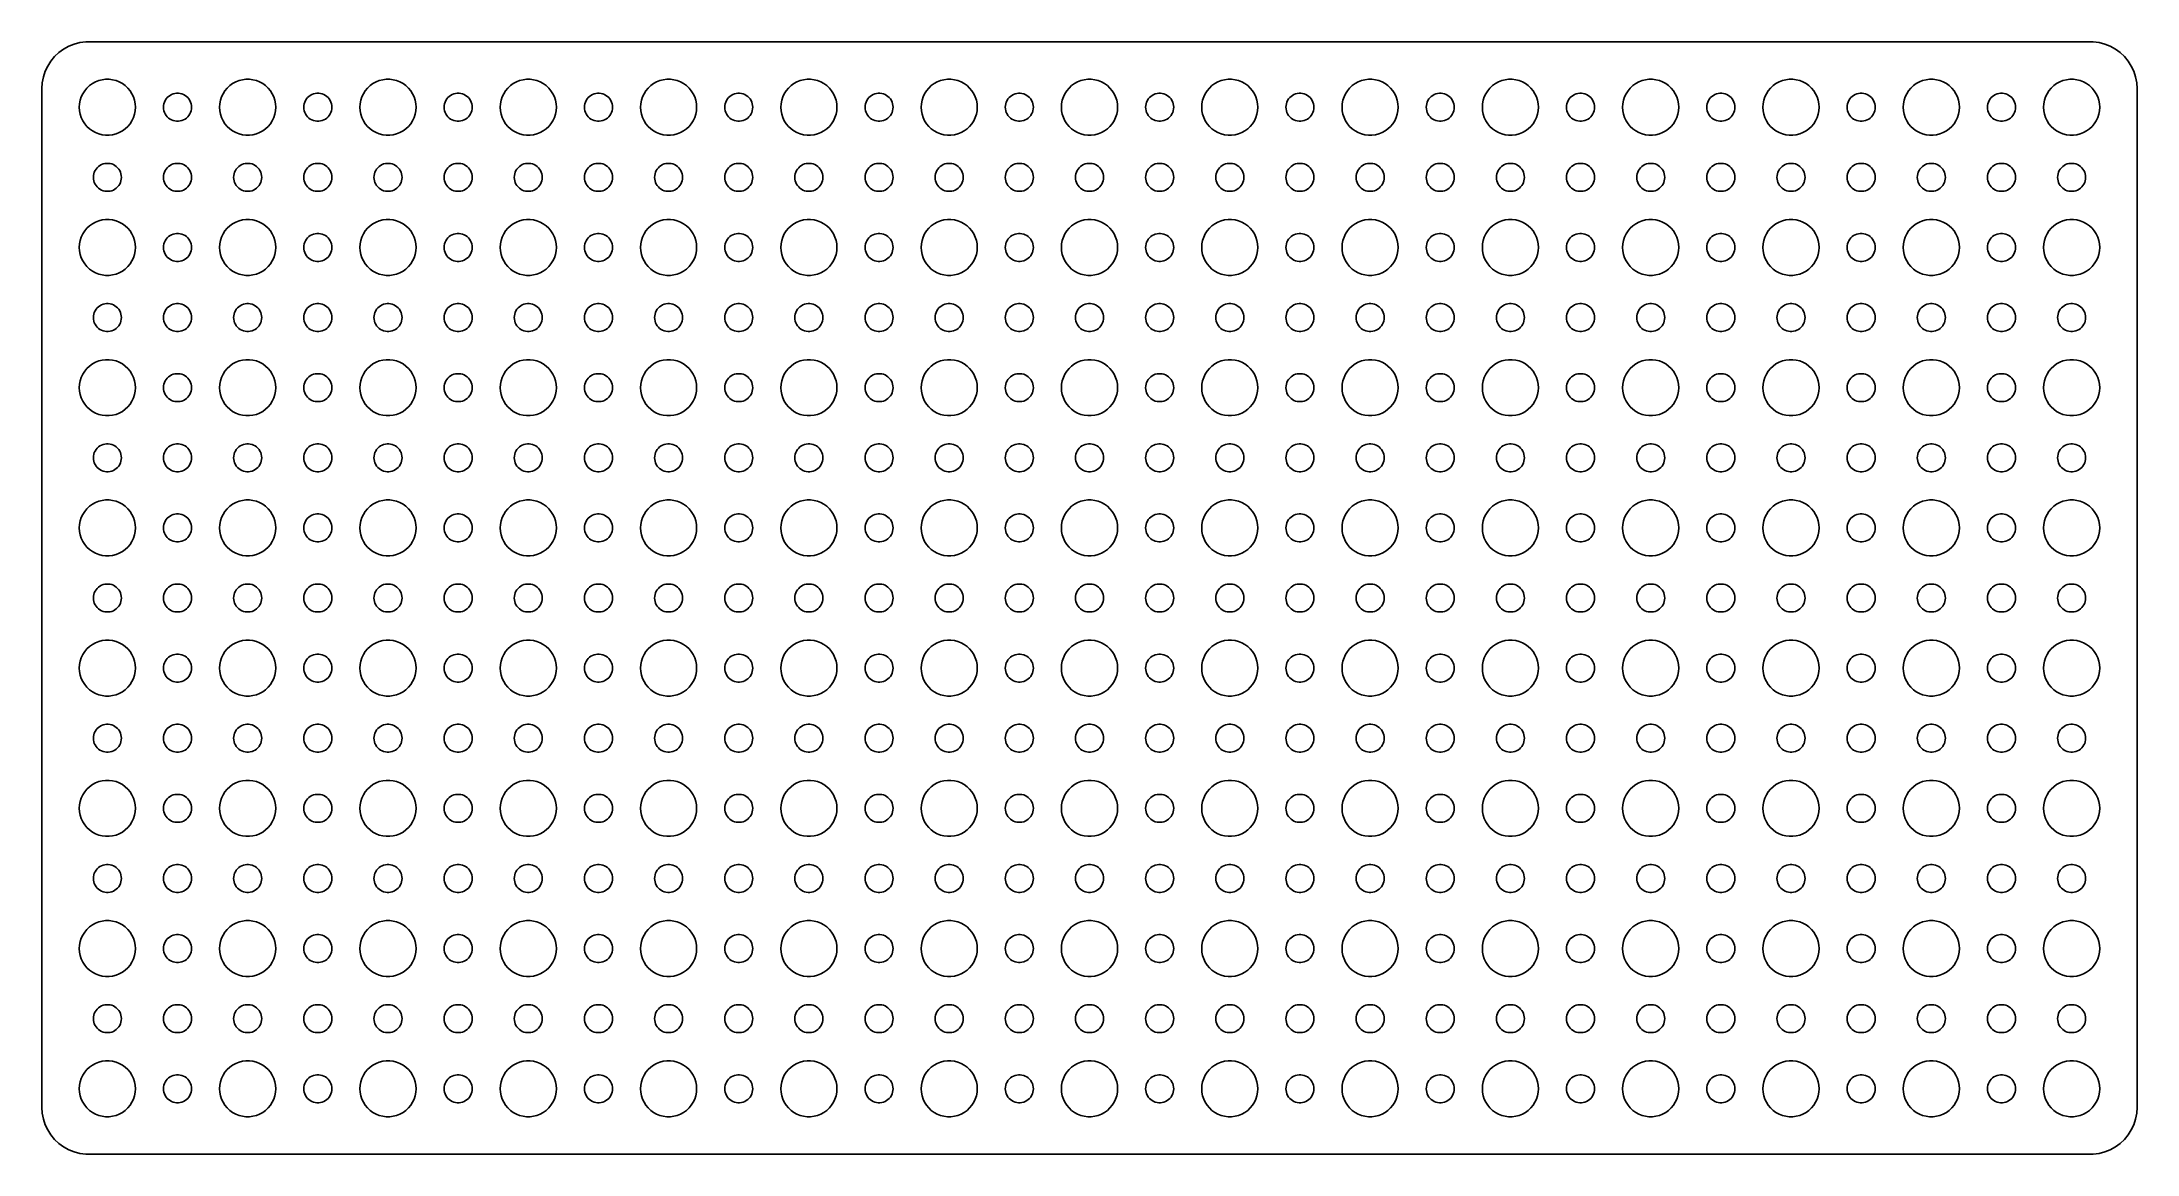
# Model space of a CAD drawing. Header units: metres. Extents: x -112 to 112, y -59 to 59.
import ezdxf

# ---------------------------------------------------------------- set-up
doc = ezdxf.new("R2010")
doc.units = ezdxf.units.M

msp = doc.modelspace()

# ---------------------------------------------------------------- linework, layer by layer
for p, q in [((-110.187, 58.3526), (-110.645, 57.9227)), ((-109.679, 58.7216), (-110.187, 58.3526)), ((-109.129, 59.0241), (-109.679, 58.7216)), ((-108.545, 59.2553), (-109.129, 59.0241)), ((-107.937, 59.4114), (-108.545, 59.2553)), ((-107.314, 59.4901), (-107.937, 59.4114)), ((107.314, 59.4901), (-107.314, 59.4901)), ((107.937, 59.4114), (107.314, 59.4901)), ((108.545, 59.2553), (107.937, 59.4114)), ((109.129, 59.0241), (108.545, 59.2553)), ((109.679, 58.7216), (109.129, 59.0241)), ((110.187, 58.3526), (109.679, 58.7216)), ((110.645, 57.9227), (110.187, 58.3526)), ((-111.649, 56.3406), (-111.843, 55.7434)), ((-111.382, 56.9088), (-111.649, 56.3406)), ((-111.045, 57.4389), (-111.382, 56.9088)), ((-110.645, 57.9227), (-111.045, 57.4389)), ((111.045, 57.4389), (110.645, 57.9227)), ((111.382, 56.9088), (111.045, 57.4389)), ((111.649, 56.3406), (111.382, 56.9088)), ((111.843, 55.7434), (111.649, 56.3406)), ((-111.961, 55.1267), (-112, 54.5)), ((-112, 54.5), (-112, -54.5)), ((-111.843, 55.7434), (-111.961, 55.1267)), ((-107.789, 53.6044), (-107.629, 53.9453)), ((-107.629, 53.9453), (-107.427, 54.2634)), ((-107.427, 54.2634), (-107.187, 54.5536)), ((-107.187, 54.5536), (-106.912, 54.8115)), ((-106.912, 54.8115), (-106.607, 55.033)), ((-106.607, 55.033), (-106.277, 55.2145)), ((-106.277, 55.2145), (-105.927, 55.3532)), ((-105.927, 55.3532), (-105.562, 55.4469)), ((-105.562, 55.4469), (-105.188, 55.4941)), ((-105.188, 55.4941), (-104.812, 55.4941)), ((-104.812, 55.4941), (-104.438, 55.4469)), ((-104.438, 55.4469), (-104.073, 55.3532)), ((-104.073, 55.3532), (-103.723, 55.2145)), ((-103.723, 55.2145), (-103.393, 55.033)), ((-103.393, 55.033), (-103.088, 54.8115)), ((-103.088, 54.8115), (-102.813, 54.5536)), ((-102.813, 54.5536), (-102.573, 54.2634)), ((-102.573, 54.2634), (-102.371, 53.9453)), ((-102.371, 53.9453), (-102.211, 53.6044)), ((-98.4561, 53.6558), (-98.3037, 53.7665)), ((-98.3037, 53.7665), (-98.1387, 53.8572)), ((-98.1387, 53.8572), (-97.9635, 53.9266)), ((-97.9635, 53.9266), (-97.7811, 53.9734)), ((-97.7811, 53.9734), (-97.5942, 53.997)), ((-97.5942, 53.997), (-97.4058, 53.997)), ((-97.4058, 53.997), (-97.2189, 53.9734)), ((-97.2189, 53.9734), (-97.0365, 53.9266)), ((-97.0365, 53.9266), (-96.8613, 53.8572)), ((-96.8613, 53.8572), (-96.6963, 53.7665)), ((-96.6963, 53.7665), (-96.5439, 53.6558)), ((-92.7893, 53.6044), (-92.6289, 53.9453)), ((-92.6289, 53.9453), (-92.427, 54.2634)), ((-92.427, 54.2634), (-92.1869, 54.5536)), ((-92.1869, 54.5536), (-91.9123, 54.8115)), ((-91.9123, 54.8115), (-91.6075, 55.033)), ((-91.6075, 55.033), (-91.2773, 55.2145)), ((-91.2773, 55.2145), (-90.927, 55.3532)), ((-90.927, 55.3532), (-90.5621, 55.4469)), ((-90.5621, 55.4469), (-90.1884, 55.4941)), ((-90.1884, 55.4941), (-89.8116, 55.4941)), ((-89.8116, 55.4941), (-89.4379, 55.4469)), ((-89.4379, 55.4469), (-89.073, 55.3532)), ((-89.073, 55.3532), (-88.7227, 55.2145)), ((-88.7227, 55.2145), (-88.3925, 55.033)), ((-88.3925, 55.033), (-88.0877, 54.8115)), ((-88.0877, 54.8115), (-87.8131, 54.5536)), ((-87.8131, 54.5536), (-87.573, 54.2634)), ((-87.573, 54.2634), (-87.3711, 53.9453)), ((-87.3711, 53.9453), (-87.2107, 53.6044)), ((-83.4561, 53.6558), (-83.3037, 53.7665)), ((-83.3037, 53.7665), (-83.1387, 53.8572)), ((-83.1387, 53.8572), (-82.9635, 53.9266)), ((-82.9635, 53.9266), (-82.7811, 53.9734)), ((-82.7811, 53.9734), (-82.5942, 53.997)), ((-82.5942, 53.997), (-82.4058, 53.997)), ((-82.4058, 53.997), (-82.2189, 53.9734)), ((-82.2189, 53.9734), (-82.0365, 53.9266)), ((-82.0365, 53.9266), (-81.8613, 53.8572)), ((-81.8613, 53.8572), (-81.6963, 53.7665)), ((-81.6963, 53.7665), (-81.5439, 53.6558)), ((-77.7893, 53.6044), (-77.6289, 53.9453)), ((-77.6289, 53.9453), (-77.427, 54.2634)), ((-77.427, 54.2634), (-77.1869, 54.5536)), ((-77.1869, 54.5536), (-76.9123, 54.8115)), ((-76.9123, 54.8115), (-76.6075, 55.033)), ((-76.6075, 55.033), (-76.2773, 55.2145)), ((-76.2773, 55.2145), (-75.927, 55.3532)), ((-75.927, 55.3532), (-75.5621, 55.4469)), ((-75.5621, 55.4469), (-75.1884, 55.4941)), ((-75.1884, 55.4941), (-74.8116, 55.4941)), ((-74.8116, 55.4941), (-74.4379, 55.4469)), ((-74.4379, 55.4469), (-74.073, 55.3532)), ((-74.073, 55.3532), (-73.7227, 55.2145)), ((-73.7227, 55.2145), (-73.3925, 55.033)), ((-73.3925, 55.033), (-73.0877, 54.8115)), ((-73.0877, 54.8115), (-72.8131, 54.5536)), ((-72.8131, 54.5536), (-72.573, 54.2634)), ((-72.573, 54.2634), (-72.3711, 53.9453)), ((-72.3711, 53.9453), (-72.2107, 53.6044)), ((-68.4561, 53.6558), (-68.3037, 53.7665)), ((-68.3037, 53.7665), (-68.1387, 53.8572)), ((-68.1387, 53.8572), (-67.9635, 53.9266)), ((-67.9635, 53.9266), (-67.7811, 53.9734)), ((-67.7811, 53.9734), (-67.5942, 53.997)), ((-67.5942, 53.997), (-67.4058, 53.997)), ((-67.4058, 53.997), (-67.2189, 53.9734)), ((-67.2189, 53.9734), (-67.0365, 53.9266)), ((-67.0365, 53.9266), (-66.8613, 53.8572)), ((-66.8613, 53.8572), (-66.6963, 53.7665)), ((-66.6963, 53.7665), (-66.5439, 53.6558)), ((-62.7893, 53.6044), (-62.6289, 53.9453)), ((-62.6289, 53.9453), (-62.427, 54.2634)), ((-62.427, 54.2634), (-62.1869, 54.5536)), ((-62.1869, 54.5536), (-61.9123, 54.8115)), ((-61.9123, 54.8115), (-61.6075, 55.033)), ((-61.6075, 55.033), (-61.2773, 55.2145)), ((-61.2773, 55.2145), (-60.927, 55.3532)), ((-60.927, 55.3532), (-60.5621, 55.4469)), ((-60.5621, 55.4469), (-60.1884, 55.4941)), ((-60.1884, 55.4941), (-59.8116, 55.4941)), ((-59.8116, 55.4941), (-59.4379, 55.4469)), ((-59.4379, 55.4469), (-59.0729, 55.3532)), ((-59.0729, 55.3532), (-58.7227, 55.2145)), ((-58.7227, 55.2145), (-58.3925, 55.033)), ((-58.3925, 55.033), (-58.0877, 54.8115)), ((-58.0877, 54.8115), (-57.8131, 54.5536)), ((-57.8131, 54.5536), (-57.5729, 54.2634)), ((-57.5729, 54.2634), (-57.3711, 53.9453)), ((-57.3711, 53.9453), (-57.2107, 53.6044)), ((-53.4561, 53.6558), (-53.3037, 53.7665)), ((-53.3037, 53.7665), (-53.1387, 53.8572)), ((-53.1387, 53.8572), (-52.9635, 53.9266)), ((-52.9635, 53.9266), (-52.7811, 53.9734)), ((-52.7811, 53.9734), (-52.5942, 53.997)), ((-52.5942, 53.997), (-52.4058, 53.997)), ((-52.4058, 53.997), (-52.2189, 53.9734)), ((-52.2189, 53.9734), (-52.0365, 53.9266)), ((-52.0365, 53.9266), (-51.8613, 53.8572)), ((-51.8613, 53.8572), (-51.6963, 53.7665)), ((-51.6963, 53.7665), (-51.5439, 53.6558)), ((-47.7893, 53.6044), (-47.6289, 53.9453)), ((-47.6289, 53.9453), (-47.427, 54.2634)), ((-47.427, 54.2634), (-47.1869, 54.5536)), ((-47.1869, 54.5536), (-46.9123, 54.8115)), ((-46.9123, 54.8115), (-46.6075, 55.033)), ((-46.6075, 55.033), (-46.2773, 55.2145)), ((-46.2773, 55.2145), (-45.927, 55.3532)), ((-45.927, 55.3532), (-45.5621, 55.4469)), ((-45.5621, 55.4469), (-45.1884, 55.4941)), ((-45.1884, 55.4941), (-44.8116, 55.4941)), ((-44.8116, 55.4941), (-44.4379, 55.4469)), ((-44.4379, 55.4469), (-44.0729, 55.3532)), ((-44.0729, 55.3532), (-43.7227, 55.2145)), ((-43.7227, 55.2145), (-43.3925, 55.033)), ((-43.3925, 55.033), (-43.0877, 54.8115)), ((-43.0877, 54.8115), (-42.8131, 54.5536)), ((-42.8131, 54.5536), (-42.5729, 54.2634)), ((-42.5729, 54.2634), (-42.3711, 53.9453)), ((-42.3711, 53.9453), (-42.2107, 53.6044)), ((-38.4561, 53.6558), (-38.3037, 53.7665)), ((-38.3037, 53.7665), (-38.1387, 53.8572)), ((-38.1387, 53.8572), (-37.9635, 53.9266)), ((-37.9635, 53.9266), (-37.7811, 53.9734)), ((-37.7811, 53.9734), (-37.5942, 53.997)), ((-37.5942, 53.997), (-37.4058, 53.997)), ((-37.4058, 53.997), (-37.2189, 53.9734)), ((-37.2189, 53.9734), (-37.0365, 53.9266)), ((-37.0365, 53.9266), (-36.8613, 53.8572)), ((-36.8613, 53.8572), (-36.6963, 53.7665)), ((-36.6963, 53.7665), (-36.5439, 53.6558)), ((-32.7893, 53.6044), (-32.6289, 53.9453)), ((-32.6289, 53.9453), (-32.427, 54.2634)), ((-32.427, 54.2634), (-32.1869, 54.5536)), ((-32.1869, 54.5536), (-31.9123, 54.8115)), ((-31.9123, 54.8115), (-31.6075, 55.033)), ((-31.6075, 55.033), (-31.2773, 55.2145)), ((-31.2773, 55.2145), (-30.927, 55.3532)), ((-30.927, 55.3532), (-30.5621, 55.4469)), ((-30.5621, 55.4469), (-30.1884, 55.4941)), ((-30.1884, 55.4941), (-29.8116, 55.4941)), ((-29.8116, 55.4941), (-29.4379, 55.4469)), ((-29.4379, 55.4469), (-29.0729, 55.3532)), ((-29.0729, 55.3532), (-28.7227, 55.2145)), ((-28.7227, 55.2145), (-28.3925, 55.033)), ((-28.3925, 55.033), (-28.0877, 54.8115)), ((-28.0877, 54.8115), (-27.8131, 54.5536)), ((-27.8131, 54.5536), (-27.5729, 54.2634)), ((-27.5729, 54.2634), (-27.3711, 53.9453)), ((-27.3711, 53.9453), (-27.2107, 53.6044)), ((-23.4561, 53.6558), (-23.3037, 53.7665)), ((-23.3037, 53.7665), (-23.1387, 53.8572)), ((-23.1387, 53.8572), (-22.9635, 53.9266)), ((-22.9635, 53.9266), (-22.7811, 53.9734)), ((-22.7811, 53.9734), (-22.5942, 53.997)), ((-22.5942, 53.997), (-22.4058, 53.997)), ((-22.4058, 53.997), (-22.2189, 53.9734)), ((-22.2189, 53.9734), (-22.0365, 53.9266)), ((-22.0365, 53.9266), (-21.8613, 53.8572)), ((-21.8613, 53.8572), (-21.6963, 53.7665)), ((-21.6963, 53.7665), (-21.5439, 53.6558)), ((-17.7893, 53.6044), (-17.6289, 53.9453)), ((-17.6289, 53.9453), (-17.427, 54.2634)), ((-17.427, 54.2634), (-17.1869, 54.5536)), ((-17.1869, 54.5536), (-16.9123, 54.8115)), ((-16.9123, 54.8115), (-16.6075, 55.033)), ((-16.6075, 55.033), (-16.2773, 55.2145)), ((-16.2773, 55.2145), (-15.927, 55.3532)), ((-15.927, 55.3532), (-15.5621, 55.4469)), ((-15.5621, 55.4469), (-15.1884, 55.4941)), ((-15.1884, 55.4941), (-14.8116, 55.4941)), ((-14.8116, 55.4941), (-14.4379, 55.4469)), ((-14.4379, 55.4469), (-14.0729, 55.3532)), ((-14.0729, 55.3532), (-13.7227, 55.2145)), ((-13.7227, 55.2145), (-13.3925, 55.033)), ((-13.3925, 55.033), (-13.0877, 54.8115)), ((-13.0877, 54.8115), (-12.8131, 54.5536)), ((-12.8131, 54.5536), (-12.5729, 54.2634)), ((-12.5729, 54.2634), (-12.3711, 53.9453)), ((-12.3711, 53.9453), (-12.2107, 53.6044)), ((-8.45613, 53.6558), (-8.30373, 53.7665)), ((-8.30373, 53.7665), (-8.13866, 53.8572)), ((-8.13866, 53.8572), (-7.96352, 53.9266)), ((-7.96352, 53.9266), (-7.78107, 53.9734)), ((-7.78107, 53.9734), (-7.59418, 53.997)), ((-7.59418, 53.997), (-7.40581, 53.997)), ((-7.40581, 53.997), (-7.21892, 53.9734)), ((-7.21892, 53.9734), (-7.03647, 53.9266)), ((-7.03647, 53.9266), (-6.86133, 53.8572)), ((-6.86133, 53.8572), (-6.69626, 53.7665)), ((-6.69626, 53.7665), (-6.54385, 53.6558)), ((-2.78932, 53.6044), (-2.62891, 53.9453)), ((-2.62891, 53.9453), (-2.42705, 54.2634)), ((-2.42705, 54.2634), (-2.1869, 54.5536)), ((-2.1869, 54.5536), (-1.91226, 54.8115)), ((-1.91226, 54.8115), (-1.60747, 55.033)), ((-1.60747, 55.033), (-1.27733, 55.2145)), ((-1.27733, 55.2145), (-0.92705, 55.3532)), ((-0.92705, 55.3532), (-0.56213, 55.4469)), ((-0.56213, 55.4469), (-0.18837, 55.4941)), ((-0.18837, 55.4941), (0.18837, 55.4941)), ((0.18837, 55.4941), (0.56213, 55.4469)), ((0.56213, 55.4469), (0.92705, 55.3532)), ((0.92705, 55.3532), (1.27733, 55.2145)), ((1.27733, 55.2145), (1.60747, 55.033)), ((1.60747, 55.033), (1.91226, 54.8115)), ((1.91226, 54.8115), (2.1869, 54.5536)), ((2.1869, 54.5536), (2.42705, 54.2634)), ((2.42705, 54.2634), (2.62891, 53.9453)), ((2.62891, 53.9453), (2.78932, 53.6044)), ((6.54385, 53.6558), (6.69626, 53.7665)), ((6.69626, 53.7665), (6.86133, 53.8572)), ((6.86133, 53.8572), (7.03647, 53.9266)), ((7.03647, 53.9266), (7.21892, 53.9734)), ((7.21892, 53.9734), (7.40581, 53.997)), ((7.40581, 53.997), (7.59418, 53.997)), ((7.59418, 53.997), (7.78107, 53.9734)), ((7.78107, 53.9734), (7.96352, 53.9266)), ((7.96352, 53.9266), (8.13866, 53.8572)), ((8.13866, 53.8572), (8.30373, 53.7665)), ((8.30373, 53.7665), (8.45613, 53.6558)), ((12.2107, 53.6044), (12.3711, 53.9453)), ((12.3711, 53.9453), (12.5729, 54.2634)), ((12.5729, 54.2634), (12.8131, 54.5536)), ((12.8131, 54.5536), (13.0877, 54.8115)), ((13.0877, 54.8115), (13.3925, 55.033)), ((13.3925, 55.033), (13.7227, 55.2145)), ((13.7227, 55.2145), (14.0729, 55.3532)), ((14.0729, 55.3532), (14.4379, 55.4469)), ((14.4379, 55.4469), (14.8116, 55.4941)), ((14.8116, 55.4941), (15.1884, 55.4941)), ((15.1884, 55.4941), (15.5621, 55.4469)), ((15.5621, 55.4469), (15.927, 55.3532)), ((15.927, 55.3532), (16.2773, 55.2145)), ((16.2773, 55.2145), (16.6075, 55.033)), ((16.6075, 55.033), (16.9123, 54.8115)), ((16.9123, 54.8115), (17.1869, 54.5536)), ((17.1869, 54.5536), (17.427, 54.2634)), ((17.427, 54.2634), (17.6289, 53.9453)), ((17.6289, 53.9453), (17.7893, 53.6044)), ((21.5439, 53.6558), (21.6963, 53.7665)), ((21.6963, 53.7665), (21.8613, 53.8572)), ((21.8613, 53.8572), (22.0365, 53.9266)), ((22.0365, 53.9266), (22.2189, 53.9734)), ((22.2189, 53.9734), (22.4058, 53.997)), ((22.4058, 53.997), (22.5942, 53.997)), ((22.5942, 53.997), (22.7811, 53.9734)), ((22.7811, 53.9734), (22.9635, 53.9266)), ((22.9635, 53.9266), (23.1387, 53.8572)), ((23.1387, 53.8572), (23.3037, 53.7665)), ((23.3037, 53.7665), (23.4561, 53.6558)), ((27.2107, 53.6044), (27.3711, 53.9453)), ((27.3711, 53.9453), (27.5729, 54.2634)), ((27.5729, 54.2634), (27.8131, 54.5536)), ((27.8131, 54.5536), (28.0877, 54.8115)), ((28.0877, 54.8115), (28.3925, 55.033)), ((28.3925, 55.033), (28.7227, 55.2145)), ((28.7227, 55.2145), (29.0729, 55.3532)), ((29.0729, 55.3532), (29.4379, 55.4469)), ((29.4379, 55.4469), (29.8116, 55.4941)), ((29.8116, 55.4941), (30.1884, 55.4941)), ((30.1884, 55.4941), (30.5621, 55.4469)), ((30.5621, 55.4469), (30.927, 55.3532)), ((30.927, 55.3532), (31.2773, 55.2145)), ((31.2773, 55.2145), (31.6075, 55.033)), ((31.6075, 55.033), (31.9123, 54.8115)), ((31.9123, 54.8115), (32.1869, 54.5536)), ((32.1869, 54.5536), (32.427, 54.2634)), ((32.427, 54.2634), (32.6289, 53.9453)), ((32.6289, 53.9453), (32.7893, 53.6044)), ((36.5439, 53.6558), (36.6963, 53.7665)), ((36.6963, 53.7665), (36.8613, 53.8572)), ((36.8613, 53.8572), (37.0365, 53.9266)), ((37.0365, 53.9266), (37.2189, 53.9734)), ((37.2189, 53.9734), (37.4058, 53.997)), ((37.4058, 53.997), (37.5942, 53.997)), ((37.5942, 53.997), (37.7811, 53.9734)), ((37.7811, 53.9734), (37.9635, 53.9266)), ((37.9635, 53.9266), (38.1387, 53.8572)), ((38.1387, 53.8572), (38.3037, 53.7665)), ((38.3037, 53.7665), (38.4561, 53.6558)), ((42.2107, 53.6044), (42.3711, 53.9453)), ((42.3711, 53.9453), (42.5729, 54.2634)), ((42.5729, 54.2634), (42.8131, 54.5536)), ((42.8131, 54.5536), (43.0877, 54.8115)), ((43.0877, 54.8115), (43.3925, 55.033)), ((43.3925, 55.033), (43.7227, 55.2145)), ((43.7227, 55.2145), (44.0729, 55.3532)), ((44.0729, 55.3532), (44.4379, 55.4469)), ((44.4379, 55.4469), (44.8116, 55.4941)), ((44.8116, 55.4941), (45.1884, 55.4941)), ((45.1884, 55.4941), (45.5621, 55.4469)), ((45.5621, 55.4469), (45.927, 55.3532)), ((45.927, 55.3532), (46.2773, 55.2145)), ((46.2773, 55.2145), (46.6075, 55.033)), ((46.6075, 55.033), (46.9123, 54.8115)), ((46.9123, 54.8115), (47.1869, 54.5536)), ((47.1869, 54.5536), (47.427, 54.2634)), ((47.427, 54.2634), (47.6289, 53.9453)), ((47.6289, 53.9453), (47.7893, 53.6044)), ((51.5439, 53.6558), (51.6963, 53.7665)), ((51.6963, 53.7665), (51.8613, 53.8572)), ((51.8613, 53.8572), (52.0365, 53.9266)), ((52.0365, 53.9266), (52.2189, 53.9734)), ((52.2189, 53.9734), (52.4058, 53.997)), ((52.4058, 53.997), (52.5942, 53.997)), ((52.5942, 53.997), (52.7811, 53.9734)), ((52.7811, 53.9734), (52.9635, 53.9266)), ((52.9635, 53.9266), (53.1387, 53.8572)), ((53.1387, 53.8572), (53.3037, 53.7665)), ((53.3037, 53.7665), (53.4561, 53.6558)), ((57.2107, 53.6044), (57.3711, 53.9453)), ((57.3711, 53.9453), (57.5729, 54.2634)), ((57.5729, 54.2634), (57.8131, 54.5536)), ((57.8131, 54.5536), (58.0877, 54.8115)), ((58.0877, 54.8115), (58.3925, 55.033)), ((58.3925, 55.033), (58.7227, 55.2145)), ((58.7227, 55.2145), (59.0729, 55.3532)), ((59.0729, 55.3532), (59.4379, 55.4469)), ((59.4379, 55.4469), (59.8116, 55.4941)), ((59.8116, 55.4941), (60.1884, 55.4941)), ((60.1884, 55.4941), (60.5621, 55.4469)), ((60.5621, 55.4469), (60.927, 55.3532)), ((60.927, 55.3532), (61.2773, 55.2145)), ((61.2773, 55.2145), (61.6075, 55.033)), ((61.6075, 55.033), (61.9123, 54.8115)), ((61.9123, 54.8115), (62.1869, 54.5536)), ((62.1869, 54.5536), (62.427, 54.2634)), ((62.427, 54.2634), (62.6289, 53.9453)), ((62.6289, 53.9453), (62.7893, 53.6044)), ((66.5439, 53.6558), (66.6963, 53.7665)), ((66.6963, 53.7665), (66.8613, 53.8572)), ((66.8613, 53.8572), (67.0365, 53.9266)), ((67.0365, 53.9266), (67.2189, 53.9734)), ((67.2189, 53.9734), (67.4058, 53.997)), ((67.4058, 53.997), (67.5942, 53.997)), ((67.5942, 53.997), (67.7811, 53.9734)), ((67.7811, 53.9734), (67.9635, 53.9266)), ((67.9635, 53.9266), (68.1387, 53.8572)), ((68.1387, 53.8572), (68.3037, 53.7665)), ((68.3037, 53.7665), (68.4561, 53.6558)), ((72.2107, 53.6044), (72.3711, 53.9453)), ((72.3711, 53.9453), (72.573, 54.2634)), ((72.573, 54.2634), (72.8131, 54.5536)), ((72.8131, 54.5536), (73.0877, 54.8115)), ((73.0877, 54.8115), (73.3925, 55.033)), ((73.3925, 55.033), (73.7227, 55.2145)), ((73.7227, 55.2145), (74.073, 55.3532)), ((74.073, 55.3532), (74.4379, 55.4469)), ((74.4379, 55.4469), (74.8116, 55.4941)), ((74.8116, 55.4941), (75.1884, 55.4941)), ((75.1884, 55.4941), (75.5621, 55.4469)), ((75.5621, 55.4469), (75.927, 55.3532)), ((75.927, 55.3532), (76.2773, 55.2145)), ((76.2773, 55.2145), (76.6075, 55.033)), ((76.6075, 55.033), (76.9123, 54.8115)), ((76.9123, 54.8115), (77.1869, 54.5536)), ((77.1869, 54.5536), (77.427, 54.2634)), ((77.427, 54.2634), (77.6289, 53.9453)), ((77.6289, 53.9453), (77.7893, 53.6044)), ((81.5439, 53.6558), (81.6963, 53.7665)), ((81.6963, 53.7665), (81.8613, 53.8572)), ((81.8613, 53.8572), (82.0365, 53.9266)), ((82.0365, 53.9266), (82.2189, 53.9734)), ((82.2189, 53.9734), (82.4058, 53.997)), ((82.4058, 53.997), (82.5942, 53.997)), ((82.5942, 53.997), (82.7811, 53.9734)), ((82.7811, 53.9734), (82.9635, 53.9266)), ((82.9635, 53.9266), (83.1387, 53.8572)), ((83.1387, 53.8572), (83.3037, 53.7665)), ((83.3037, 53.7665), (83.4561, 53.6558)), ((87.2107, 53.6044), (87.3711, 53.9453)), ((87.3711, 53.9453), (87.573, 54.2634)), ((87.573, 54.2634), (87.8131, 54.5536)), ((87.8131, 54.5536), (88.0877, 54.8115)), ((88.0877, 54.8115), (88.3925, 55.033)), ((88.3925, 55.033), (88.7227, 55.2145)), ((88.7227, 55.2145), (89.073, 55.3532)), ((89.073, 55.3532), (89.4379, 55.4469)), ((89.4379, 55.4469), (89.8116, 55.4941)), ((89.8116, 55.4941), (90.1884, 55.4941)), ((90.1884, 55.4941), (90.5621, 55.4469)), ((90.5621, 55.4469), (90.927, 55.3532)), ((90.927, 55.3532), (91.2773, 55.2145)), ((91.2773, 55.2145), (91.6075, 55.033)), ((91.6075, 55.033), (91.9123, 54.8115)), ((91.9123, 54.8115), (92.1869, 54.5536)), ((92.1869, 54.5536), (92.427, 54.2634)), ((92.427, 54.2634), (92.6289, 53.9453)), ((92.6289, 53.9453), (92.7893, 53.6044)), ((96.5439, 53.6558), (96.6963, 53.7665)), ((96.6963, 53.7665), (96.8613, 53.8572)), ((96.8613, 53.8572), (97.0365, 53.9266)), ((97.0365, 53.9266), (97.2189, 53.9734)), ((97.2189, 53.9734), (97.4058, 53.997)), ((97.4058, 53.997), (97.5942, 53.997)), ((97.5942, 53.997), (97.7811, 53.9734)), ((97.7811, 53.9734), (97.9635, 53.9266)), ((97.9635, 53.9266), (98.1387, 53.8572)), ((98.1387, 53.8572), (98.3037, 53.7665)), ((98.3037, 53.7665), (98.4561, 53.6558)), ((102.211, 53.6044), (102.371, 53.9453)), ((102.371, 53.9453), (102.573, 54.2634)), ((102.573, 54.2634), (102.813, 54.5536)), ((102.813, 54.5536), (103.088, 54.8115)), ((103.088, 54.8115), (103.393, 55.033)), ((103.393, 55.033), (103.723, 55.2145)), ((103.723, 55.2145), (104.073, 55.3532)), ((104.073, 55.3532), (104.438, 55.4469)), ((104.438, 55.4469), (104.812, 55.4941)), ((104.812, 55.4941), (105.188, 55.4941)), ((105.188, 55.4941), (105.562, 55.4469)), ((105.562, 55.4469), (105.927, 55.3532)), ((105.927, 55.3532), (106.277, 55.2145)), ((106.277, 55.2145), (106.607, 55.033)), ((106.607, 55.033), (106.912, 54.8115)), ((106.912, 54.8115), (107.187, 54.5536)), ((107.187, 54.5536), (107.427, 54.2634)), ((107.427, 54.2634), (107.629, 53.9453)), ((107.629, 53.9453), (107.789, 53.6044)), ((111.961, 55.1267), (111.843, 55.7434)), ((112, 54.5), (111.961, 55.1267)), ((112, -54.5), (112, 54.5)), ((-108, 52.5), (-107.976, 52.876)), ((-107.976, 52.124), (-108, 52.5)), ((-107.976, 52.876), (-107.906, 53.2461)), ((-107.906, 51.7539), (-107.976, 52.124)), ((-107.906, 53.2461), (-107.789, 53.6044)), ((-107.789, 51.3956), (-107.906, 51.7539)), ((-102.211, 53.6044), (-102.094, 53.2461)), ((-102.094, 51.7539), (-102.211, 51.3956)), ((-102.094, 53.2461), (-102.024, 52.876)), ((-102.024, 52.124), (-102.094, 51.7539)), ((-102.024, 52.876), (-102, 52.5)), ((-102, 52.5), (-102.024, 52.124)), ((-99, 52.5), (-98.9882, 52.688)), ((-98.9882, 52.312), (-99, 52.5)), ((-98.9882, 52.688), (-98.9529, 52.873)), ((-98.9529, 52.127), (-98.9882, 52.312)), ((-98.9529, 52.873), (-98.8947, 53.0522)), ((-98.8947, 51.9478), (-98.9529, 52.127)), ((-98.8947, 53.0522), (-98.8145, 53.2226)), ((-98.8145, 51.7774), (-98.8947, 51.9478)), ((-98.8145, 53.2226), (-98.7135, 53.3817)), ((-98.7135, 51.6183), (-98.8145, 51.7774)), ((-98.7135, 53.3817), (-98.5934, 53.5268)), ((-98.5934, 51.4732), (-98.7135, 51.6183)), ((-98.5934, 53.5268), (-98.4561, 53.6558)), ((-96.5439, 53.6558), (-96.4065, 53.5268)), ((-96.4065, 53.5268), (-96.2865, 53.3817)), ((-96.2865, 51.6183), (-96.4065, 51.4732)), ((-96.2865, 53.3817), (-96.1855, 53.2226)), ((-96.1855, 51.7774), (-96.2865, 51.6183)), ((-96.1855, 53.2226), (-96.1053, 53.0522)), ((-96.1053, 51.9478), (-96.1855, 51.7774)), ((-96.1053, 53.0522), (-96.0471, 52.873)), ((-96.0471, 52.127), (-96.1053, 51.9478)), ((-96.0471, 52.873), (-96.0118, 52.688)), ((-96.0118, 52.312), (-96.0471, 52.127)), ((-96.0118, 52.688), (-96, 52.5)), ((-96, 52.5), (-96.0118, 52.312)), ((-93, 52.5), (-92.9763, 52.876)), ((-92.9763, 52.124), (-93, 52.5)), ((-92.9763, 52.876), (-92.9057, 53.2461)), ((-92.9057, 51.7539), (-92.9763, 52.124)), ((-92.9057, 53.2461), (-92.7893, 53.6044)), ((-92.7893, 51.3956), (-92.9057, 51.7539)), ((-87.2107, 53.6044), (-87.0943, 53.2461)), ((-87.0943, 51.7539), (-87.2107, 51.3956)), ((-87.0943, 53.2461), (-87.0237, 52.876)), ((-87.0237, 52.124), (-87.0943, 51.7539)), ((-87.0237, 52.876), (-87, 52.5)), ((-87, 52.5), (-87.0237, 52.124)), ((-84, 52.5), (-83.9882, 52.688)), ((-83.9882, 52.312), (-84, 52.5)), ((-83.9882, 52.688), (-83.9529, 52.873)), ((-83.9529, 52.127), (-83.9882, 52.312)), ((-83.9529, 52.873), (-83.8947, 53.0522)), ((-83.8947, 51.9478), (-83.9529, 52.127)), ((-83.8947, 53.0522), (-83.8145, 53.2226)), ((-83.8145, 51.7774), (-83.8947, 51.9478)), ((-83.8145, 53.2226), (-83.7135, 53.3817)), ((-83.7135, 51.6183), (-83.8145, 51.7774)), ((-83.7135, 53.3817), (-83.5934, 53.5268)), ((-83.5934, 51.4732), (-83.7135, 51.6183)), ((-83.5934, 53.5268), (-83.4561, 53.6558)), ((-81.5439, 53.6558), (-81.4065, 53.5268)), ((-81.4065, 53.5268), (-81.2865, 53.3817)), ((-81.2865, 51.6183), (-81.4065, 51.4732)), ((-81.2865, 53.3817), (-81.1855, 53.2226)), ((-81.1855, 51.7774), (-81.2865, 51.6183)), ((-81.1855, 53.2226), (-81.1053, 53.0522)), ((-81.1053, 51.9478), (-81.1855, 51.7774)), ((-81.1053, 53.0522), (-81.0471, 52.873)), ((-81.0471, 52.127), (-81.1053, 51.9478)), ((-81.0471, 52.873), (-81.0118, 52.688)), ((-81.0118, 52.312), (-81.0471, 52.127)), ((-81.0118, 52.688), (-81, 52.5)), ((-81, 52.5), (-81.0118, 52.312)), ((-78, 52.5), (-77.9763, 52.876)), ((-77.9763, 52.124), (-78, 52.5)), ((-77.9763, 52.876), (-77.9057, 53.2461)), ((-77.9057, 51.7539), (-77.9763, 52.124)), ((-77.9057, 53.2461), (-77.7893, 53.6044)), ((-77.7893, 51.3956), (-77.9057, 51.7539)), ((-72.2107, 53.6044), (-72.0943, 53.2461)), ((-72.0943, 51.7539), (-72.2107, 51.3956)), ((-72.0943, 53.2461), (-72.0237, 52.876)), ((-72.0237, 52.124), (-72.0943, 51.7539)), ((-72.0237, 52.876), (-72, 52.5)), ((-72, 52.5), (-72.0237, 52.124)), ((-69, 52.5), (-68.9882, 52.688)), ((-68.9882, 52.312), (-69, 52.5)), ((-68.9882, 52.688), (-68.9529, 52.873)), ((-68.9529, 52.127), (-68.9882, 52.312)), ((-68.9529, 52.873), (-68.8947, 53.0522)), ((-68.8947, 51.9478), (-68.9529, 52.127)), ((-68.8947, 53.0522), (-68.8145, 53.2226)), ((-68.8145, 51.7774), (-68.8947, 51.9478)), ((-68.8145, 53.2226), (-68.7135, 53.3817)), ((-68.7135, 51.6183), (-68.8145, 51.7774)), ((-68.7135, 53.3817), (-68.5934, 53.5268)), ((-68.5934, 51.4732), (-68.7135, 51.6183)), ((-68.5934, 53.5268), (-68.4561, 53.6558)), ((-66.5439, 53.6558), (-66.4065, 53.5268)), ((-66.4065, 53.5268), (-66.2865, 53.3817)), ((-66.2865, 51.6183), (-66.4065, 51.4732)), ((-66.2865, 53.3817), (-66.1855, 53.2226)), ((-66.1855, 51.7774), (-66.2865, 51.6183)), ((-66.1855, 53.2226), (-66.1053, 53.0522)), ((-66.1053, 51.9478), (-66.1855, 51.7774)), ((-66.1053, 53.0522), (-66.0471, 52.873)), ((-66.0471, 52.127), (-66.1053, 51.9478)), ((-66.0471, 52.873), (-66.0118, 52.688)), ((-66.0118, 52.312), (-66.0471, 52.127)), ((-66.0118, 52.688), (-66, 52.5)), ((-66, 52.5), (-66.0118, 52.312)), ((-63, 52.5), (-62.9763, 52.876)), ((-62.9763, 52.124), (-63, 52.5)), ((-62.9763, 52.876), (-62.9057, 53.2461)), ((-62.9057, 51.7539), (-62.9763, 52.124)), ((-62.9057, 53.2461), (-62.7893, 53.6044)), ((-62.7893, 51.3956), (-62.9057, 51.7539)), ((-57.2107, 53.6044), (-57.0942, 53.2461)), ((-57.0942, 51.7539), (-57.2107, 51.3956)), ((-57.0942, 53.2461), (-57.0237, 52.876)), ((-57.0237, 52.124), (-57.0942, 51.7539)), ((-57.0237, 52.876), (-57, 52.5)), ((-57, 52.5), (-57.0237, 52.124)), ((-54, 52.5), (-53.9882, 52.688)), ((-53.9882, 52.312), (-54, 52.5)), ((-53.9882, 52.688), (-53.9529, 52.873)), ((-53.9529, 52.127), (-53.9882, 52.312)), ((-53.9529, 52.873), (-53.8947, 53.0522)), ((-53.8947, 51.9478), (-53.9529, 52.127)), ((-53.8947, 53.0522), (-53.8145, 53.2226)), ((-53.8145, 51.7774), (-53.8947, 51.9478)), ((-53.8145, 53.2226), (-53.7135, 53.3817)), ((-53.7135, 51.6183), (-53.8145, 51.7774)), ((-53.7135, 53.3817), (-53.5934, 53.5268)), ((-53.5934, 51.4732), (-53.7135, 51.6183)), ((-53.5934, 53.5268), (-53.4561, 53.6558)), ((-51.5439, 53.6558), (-51.4065, 53.5268)), ((-51.4065, 53.5268), (-51.2865, 53.3817)), ((-51.2865, 51.6183), (-51.4065, 51.4732)), ((-51.2865, 53.3817), (-51.1855, 53.2226)), ((-51.1855, 51.7774), (-51.2865, 51.6183)), ((-51.1855, 53.2226), (-51.1053, 53.0522)), ((-51.1053, 51.9478), (-51.1855, 51.7774)), ((-51.1053, 53.0522), (-51.0471, 52.873)), ((-51.0471, 52.127), (-51.1053, 51.9478)), ((-51.0471, 52.873), (-51.0118, 52.688)), ((-51.0118, 52.312), (-51.0471, 52.127)), ((-51.0118, 52.688), (-51, 52.5)), ((-51, 52.5), (-51.0118, 52.312)), ((-48, 52.5), (-47.9763, 52.876)), ((-47.9763, 52.124), (-48, 52.5)), ((-47.9763, 52.876), (-47.9057, 53.2461)), ((-47.9057, 51.7539), (-47.9763, 52.124)), ((-47.9057, 53.2461), (-47.7893, 53.6044)), ((-47.7893, 51.3956), (-47.9057, 51.7539)), ((-42.2107, 53.6044), (-42.0942, 53.2461)), ((-42.0942, 51.7539), (-42.2107, 51.3956)), ((-42.0942, 53.2461), (-42.0237, 52.876)), ((-42.0237, 52.124), (-42.0942, 51.7539)), ((-42.0237, 52.876), (-42, 52.5)), ((-42, 52.5), (-42.0237, 52.124)), ((-39, 52.5), (-38.9882, 52.688)), ((-38.9882, 52.312), (-39, 52.5)), ((-38.9882, 52.688), (-38.9529, 52.873)), ((-38.9529, 52.127), (-38.9882, 52.312)), ((-38.9529, 52.873), (-38.8947, 53.0522)), ((-38.8947, 51.9478), (-38.9529, 52.127)), ((-38.8947, 53.0522), (-38.8145, 53.2226)), ((-38.8145, 51.7774), (-38.8947, 51.9478)), ((-38.8145, 53.2226), (-38.7135, 53.3817)), ((-38.7135, 51.6183), (-38.8145, 51.7774)), ((-38.7135, 53.3817), (-38.5934, 53.5268)), ((-38.5934, 51.4732), (-38.7135, 51.6183)), ((-38.5934, 53.5268), (-38.4561, 53.6558)), ((-36.5439, 53.6558), (-36.4065, 53.5268)), ((-36.4065, 53.5268), (-36.2865, 53.3817)), ((-36.2865, 51.6183), (-36.4065, 51.4732)), ((-36.2865, 53.3817), (-36.1855, 53.2226)), ((-36.1855, 51.7774), (-36.2865, 51.6183)), ((-36.1855, 53.2226), (-36.1053, 53.0522)), ((-36.1053, 51.9478), (-36.1855, 51.7774)), ((-36.1053, 53.0522), (-36.0471, 52.873)), ((-36.0471, 52.127), (-36.1053, 51.9478)), ((-36.0471, 52.873), (-36.0118, 52.688)), ((-36.0118, 52.312), (-36.0471, 52.127)), ((-36.0118, 52.688), (-36, 52.5)), ((-36, 52.5), (-36.0118, 52.312)), ((-33, 52.5), (-32.9763, 52.876)), ((-32.9763, 52.124), (-33, 52.5)), ((-32.9763, 52.876), (-32.9057, 53.2461)), ((-32.9057, 51.7539), (-32.9763, 52.124)), ((-32.9057, 53.2461), (-32.7893, 53.6044)), ((-32.7893, 51.3956), (-32.9057, 51.7539)), ((-27.2107, 53.6044), (-27.0942, 53.2461)), ((-27.0942, 51.7539), (-27.2107, 51.3956)), ((-27.0942, 53.2461), (-27.0237, 52.876)), ((-27.0237, 52.124), (-27.0942, 51.7539)), ((-27.0237, 52.876), (-27, 52.5)), ((-27, 52.5), (-27.0237, 52.124)), ((-24, 52.5), (-23.9882, 52.688)), ((-23.9882, 52.312), (-24, 52.5)), ((-23.9882, 52.688), (-23.9529, 52.873)), ((-23.9529, 52.127), (-23.9882, 52.312)), ((-23.9529, 52.873), (-23.8947, 53.0522)), ((-23.8947, 51.9478), (-23.9529, 52.127)), ((-23.8947, 53.0522), (-23.8145, 53.2226)), ((-23.8145, 51.7774), (-23.8947, 51.9478)), ((-23.8145, 53.2226), (-23.7135, 53.3817)), ((-23.7135, 51.6183), (-23.8145, 51.7774)), ((-23.7135, 53.3817), (-23.5934, 53.5268)), ((-23.5934, 51.4732), (-23.7135, 51.6183)), ((-23.5934, 53.5268), (-23.4561, 53.6558)), ((-21.5439, 53.6558), (-21.4065, 53.5268)), ((-21.4065, 53.5268), (-21.2865, 53.3817)), ((-21.2865, 51.6183), (-21.4065, 51.4732)), ((-21.2865, 53.3817), (-21.1855, 53.2226)), ((-21.1855, 51.7774), (-21.2865, 51.6183)), ((-21.1855, 53.2226), (-21.1053, 53.0522)), ((-21.1053, 51.9478), (-21.1855, 51.7774)), ((-21.1053, 53.0522), (-21.0471, 52.873)), ((-21.0471, 52.127), (-21.1053, 51.9478)), ((-21.0471, 52.873), (-21.0118, 52.688)), ((-21.0118, 52.312), (-21.0471, 52.127)), ((-21.0118, 52.688), (-21, 52.5)), ((-21, 52.5), (-21.0118, 52.312)), ((-18, 52.5), (-17.9763, 52.876)), ((-17.9763, 52.124), (-18, 52.5)), ((-17.9763, 52.876), (-17.9057, 53.2461)), ((-17.9057, 51.7539), (-17.9763, 52.124)), ((-17.9057, 53.2461), (-17.7893, 53.6044)), ((-17.7893, 51.3956), (-17.9057, 51.7539)), ((-12.2107, 53.6044), (-12.0942, 53.2461)), ((-12.0942, 51.7539), (-12.2107, 51.3956)), ((-12.0942, 53.2461), (-12.0237, 52.876)), ((-12.0237, 52.124), (-12.0942, 51.7539)), ((-12.0237, 52.876), (-12, 52.5)), ((-12, 52.5), (-12.0237, 52.124)), ((-9, 52.5), (-8.98816, 52.688)), ((-8.98816, 52.312), (-9, 52.5)), ((-8.98816, 52.688), (-8.95287, 52.873)), ((-8.95287, 52.127), (-8.98816, 52.312)), ((-8.95287, 52.873), (-8.89465, 53.0522)), ((-8.89465, 51.9478), (-8.95287, 52.127)), ((-8.89465, 53.0522), (-8.81445, 53.2226)), ((-8.81445, 51.7774), (-8.89465, 51.9478)), ((-8.81445, 53.2226), (-8.71352, 53.3817)), ((-8.71352, 51.6183), (-8.81445, 51.7774)), ((-8.71352, 53.3817), (-8.59344, 53.5268)), ((-8.59344, 51.4732), (-8.71352, 51.6183)), ((-8.59344, 53.5268), (-8.45613, 53.6558)), ((-6.54385, 53.6558), (-6.40654, 53.5268)), ((-6.40654, 53.5268), (-6.28647, 53.3817)), ((-6.28647, 51.6183), (-6.40654, 51.4732)), ((-6.28647, 53.3817), (-6.18553, 53.2226)), ((-6.18553, 51.7774), (-6.28647, 51.6183)), ((-6.18553, 53.2226), (-6.10533, 53.0522)), ((-6.10533, 51.9478), (-6.18553, 51.7774)), ((-6.10533, 53.0522), (-6.04712, 52.873)), ((-6.04712, 52.127), (-6.10533, 51.9478)), ((-6.04712, 52.873), (-6.01183, 52.688)), ((-6.01183, 52.312), (-6.04712, 52.127)), ((-6.01183, 52.688), (-6, 52.5)), ((-6, 52.5), (-6.01183, 52.312)), ((-3, 52.5), (-2.97633, 52.876)), ((-2.97633, 52.124), (-3, 52.5)), ((-2.97633, 52.876), (-2.90575, 53.2461)), ((-2.90575, 51.7539), (-2.97633, 52.124)), ((-2.90575, 53.2461), (-2.78932, 53.6044)), ((-2.78932, 51.3956), (-2.90575, 51.7539)), ((2.78932, 53.6044), (2.90575, 53.2461)), ((2.90575, 51.7539), (2.78932, 51.3956)), ((2.90575, 53.2461), (2.97633, 52.876)), ((2.97633, 52.124), (2.90575, 51.7539)), ((2.97633, 52.876), (3, 52.5)), ((3, 52.5), (2.97633, 52.124)), ((6, 52.5), (6.01183, 52.688)), ((6.01183, 52.312), (6, 52.5)), ((6.01183, 52.688), (6.04712, 52.873)), ((6.04712, 52.127), (6.01183, 52.312)), ((6.04712, 52.873), (6.10533, 53.0522)), ((6.10533, 51.9478), (6.04712, 52.127)), ((6.10533, 53.0522), (6.18553, 53.2226)), ((6.18553, 51.7774), (6.10533, 51.9478)), ((6.18553, 53.2226), (6.28647, 53.3817)), ((6.28647, 51.6183), (6.18553, 51.7774)), ((6.28647, 53.3817), (6.40654, 53.5268)), ((6.40654, 51.4732), (6.28647, 51.6183)), ((6.40654, 53.5268), (6.54385, 53.6558)), ((8.45613, 53.6558), (8.59344, 53.5268)), ((8.59344, 53.5268), (8.71352, 53.3817)), ((8.71352, 51.6183), (8.59344, 51.4732)), ((8.71352, 53.3817), (8.81445, 53.2226)), ((8.81445, 51.7774), (8.71352, 51.6183)), ((8.81445, 53.2226), (8.89465, 53.0522)), ((8.89465, 51.9478), (8.81445, 51.7774)), ((8.89465, 53.0522), (8.95287, 52.873)), ((8.95287, 52.127), (8.89465, 51.9478)), ((8.95287, 52.873), (8.98816, 52.688)), ((8.98816, 52.312), (8.95287, 52.127)), ((8.98816, 52.688), (9, 52.5)), ((9, 52.5), (8.98816, 52.312)), ((12, 52.5), (12.0237, 52.876)), ((12.0237, 52.124), (12, 52.5)), ((12.0237, 52.876), (12.0942, 53.2461)), ((12.0942, 51.7539), (12.0237, 52.124)), ((12.0942, 53.2461), (12.2107, 53.6044)), ((12.2107, 51.3956), (12.0942, 51.7539)), ((17.7893, 53.6044), (17.9057, 53.2461)), ((17.9057, 51.7539), (17.7893, 51.3956)), ((17.9057, 53.2461), (17.9763, 52.876)), ((17.9763, 52.124), (17.9057, 51.7539)), ((17.9763, 52.876), (18, 52.5)), ((18, 52.5), (17.9763, 52.124)), ((21, 52.5), (21.0118, 52.688)), ((21.0118, 52.312), (21, 52.5)), ((21.0118, 52.688), (21.0471, 52.873)), ((21.0471, 52.127), (21.0118, 52.312)), ((21.0471, 52.873), (21.1053, 53.0522)), ((21.1053, 51.9478), (21.0471, 52.127)), ((21.1053, 53.0522), (21.1855, 53.2226)), ((21.1855, 51.7774), (21.1053, 51.9478)), ((21.1855, 53.2226), (21.2865, 53.3817)), ((21.2865, 51.6183), (21.1855, 51.7774)), ((21.2865, 53.3817), (21.4065, 53.5268)), ((21.4065, 51.4732), (21.2865, 51.6183)), ((21.4065, 53.5268), (21.5439, 53.6558)), ((23.4561, 53.6558), (23.5934, 53.5268)), ((23.5934, 53.5268), (23.7135, 53.3817)), ((23.7135, 51.6183), (23.5934, 51.4732)), ((23.7135, 53.3817), (23.8145, 53.2226)), ((23.8145, 51.7774), (23.7135, 51.6183)), ((23.8145, 53.2226), (23.8947, 53.0522)), ((23.8947, 51.9478), (23.8145, 51.7774)), ((23.8947, 53.0522), (23.9529, 52.873)), ((23.9529, 52.127), (23.8947, 51.9478)), ((23.9529, 52.873), (23.9882, 52.688)), ((23.9882, 52.312), (23.9529, 52.127)), ((23.9882, 52.688), (24, 52.5)), ((24, 52.5), (23.9882, 52.312)), ((27, 52.5), (27.0237, 52.876)), ((27.0237, 52.124), (27, 52.5)), ((27.0237, 52.876), (27.0942, 53.2461)), ((27.0942, 51.7539), (27.0237, 52.124)), ((27.0942, 53.2461), (27.2107, 53.6044)), ((27.2107, 51.3956), (27.0942, 51.7539)), ((32.7893, 53.6044), (32.9057, 53.2461)), ((32.9057, 51.7539), (32.7893, 51.3956)), ((32.9057, 53.2461), (32.9763, 52.876)), ((32.9763, 52.124), (32.9057, 51.7539)), ((32.9763, 52.876), (33, 52.5)), ((33, 52.5), (32.9763, 52.124)), ((36, 52.5), (36.0118, 52.688)), ((36.0118, 52.312), (36, 52.5)), ((36.0118, 52.688), (36.0471, 52.873)), ((36.0471, 52.127), (36.0118, 52.312)), ((36.0471, 52.873), (36.1053, 53.0522)), ((36.1053, 51.9478), (36.0471, 52.127)), ((36.1053, 53.0522), (36.1855, 53.2226)), ((36.1855, 51.7774), (36.1053, 51.9478)), ((36.1855, 53.2226), (36.2865, 53.3817)), ((36.2865, 51.6183), (36.1855, 51.7774)), ((36.2865, 53.3817), (36.4065, 53.5268)), ((36.4065, 51.4732), (36.2865, 51.6183)), ((36.4065, 53.5268), (36.5439, 53.6558)), ((38.4561, 53.6558), (38.5934, 53.5268)), ((38.5934, 53.5268), (38.7135, 53.3817)), ((38.7135, 51.6183), (38.5934, 51.4732)), ((38.7135, 53.3817), (38.8145, 53.2226)), ((38.8145, 51.7774), (38.7135, 51.6183)), ((38.8145, 53.2226), (38.8947, 53.0522)), ((38.8947, 51.9478), (38.8145, 51.7774)), ((38.8947, 53.0522), (38.9529, 52.873)), ((38.9529, 52.127), (38.8947, 51.9478)), ((38.9529, 52.873), (38.9882, 52.688)), ((38.9882, 52.312), (38.9529, 52.127)), ((38.9882, 52.688), (39, 52.5)), ((39, 52.5), (38.9882, 52.312)), ((42, 52.5), (42.0237, 52.876)), ((42.0237, 52.124), (42, 52.5)), ((42.0237, 52.876), (42.0942, 53.2461)), ((42.0942, 51.7539), (42.0237, 52.124)), ((42.0942, 53.2461), (42.2107, 53.6044)), ((42.2107, 51.3956), (42.0942, 51.7539)), ((47.7893, 53.6044), (47.9057, 53.2461)), ((47.9057, 51.7539), (47.7893, 51.3956)), ((47.9057, 53.2461), (47.9763, 52.876)), ((47.9763, 52.124), (47.9057, 51.7539)), ((47.9763, 52.876), (48, 52.5)), ((48, 52.5), (47.9763, 52.124)), ((51, 52.5), (51.0118, 52.688)), ((51.0118, 52.312), (51, 52.5)), ((51.0118, 52.688), (51.0471, 52.873)), ((51.0471, 52.127), (51.0118, 52.312)), ((51.0471, 52.873), (51.1053, 53.0522)), ((51.1053, 51.9478), (51.0471, 52.127)), ((51.1053, 53.0522), (51.1855, 53.2226)), ((51.1855, 51.7774), (51.1053, 51.9478)), ((51.1855, 53.2226), (51.2865, 53.3817)), ((51.2865, 51.6183), (51.1855, 51.7774)), ((51.2865, 53.3817), (51.4065, 53.5268)), ((51.4065, 51.4732), (51.2865, 51.6183)), ((51.4065, 53.5268), (51.5439, 53.6558)), ((53.4561, 53.6558), (53.5934, 53.5268)), ((53.5934, 53.5268), (53.7135, 53.3817)), ((53.7135, 51.6183), (53.5934, 51.4732)), ((53.7135, 53.3817), (53.8145, 53.2226)), ((53.8145, 51.7774), (53.7135, 51.6183)), ((53.8145, 53.2226), (53.8947, 53.0522)), ((53.8947, 51.9478), (53.8145, 51.7774)), ((53.8947, 53.0522), (53.9529, 52.873)), ((53.9529, 52.127), (53.8947, 51.9478)), ((53.9529, 52.873), (53.9882, 52.688)), ((53.9882, 52.312), (53.9529, 52.127)), ((53.9882, 52.688), (54, 52.5)), ((54, 52.5), (53.9882, 52.312)), ((57, 52.5), (57.0237, 52.876)), ((57.0237, 52.124), (57, 52.5)), ((57.0237, 52.876), (57.0942, 53.2461)), ((57.0942, 51.7539), (57.0237, 52.124)), ((57.0942, 53.2461), (57.2107, 53.6044)), ((57.2107, 51.3956), (57.0942, 51.7539)), ((62.7893, 53.6044), (62.9057, 53.2461)), ((62.9057, 51.7539), (62.7893, 51.3956)), ((62.9057, 53.2461), (62.9763, 52.876)), ((62.9763, 52.124), (62.9057, 51.7539)), ((62.9763, 52.876), (63, 52.5)), ((63, 52.5), (62.9763, 52.124)), ((66, 52.5), (66.0118, 52.688)), ((66.0118, 52.312), (66, 52.5)), ((66.0118, 52.688), (66.0471, 52.873)), ((66.0471, 52.127), (66.0118, 52.312)), ((66.0471, 52.873), (66.1053, 53.0522)), ((66.1053, 51.9478), (66.0471, 52.127)), ((66.1053, 53.0522), (66.1855, 53.2226)), ((66.1855, 51.7774), (66.1053, 51.9478)), ((66.1855, 53.2226), (66.2865, 53.3817)), ((66.2865, 51.6183), (66.1855, 51.7774)), ((66.2865, 53.3817), (66.4065, 53.5268)), ((66.4065, 51.4732), (66.2865, 51.6183)), ((66.4065, 53.5268), (66.5439, 53.6558)), ((68.4561, 53.6558), (68.5934, 53.5268)), ((68.5934, 53.5268), (68.7135, 53.3817)), ((68.7135, 51.6183), (68.5934, 51.4732)), ((68.7135, 53.3817), (68.8145, 53.2226)), ((68.8145, 51.7774), (68.7135, 51.6183)), ((68.8145, 53.2226), (68.8947, 53.0522)), ((68.8947, 51.9478), (68.8145, 51.7774)), ((68.8947, 53.0522), (68.9529, 52.873)), ((68.9529, 52.127), (68.8947, 51.9478)), ((68.9529, 52.873), (68.9882, 52.688)), ((68.9882, 52.312), (68.9529, 52.127)), ((68.9882, 52.688), (69, 52.5)), ((69, 52.5), (68.9882, 52.312)), ((72, 52.5), (72.0237, 52.876)), ((72.0237, 52.124), (72, 52.5)), ((72.0237, 52.876), (72.0943, 53.2461)), ((72.0943, 51.7539), (72.0237, 52.124)), ((72.0943, 53.2461), (72.2107, 53.6044)), ((72.2107, 51.3956), (72.0943, 51.7539)), ((77.7893, 53.6044), (77.9057, 53.2461)), ((77.9057, 51.7539), (77.7893, 51.3956)), ((77.9057, 53.2461), (77.9763, 52.876)), ((77.9763, 52.124), (77.9057, 51.7539)), ((77.9763, 52.876), (78, 52.5)), ((78, 52.5), (77.9763, 52.124)), ((81, 52.5), (81.0118, 52.688)), ((81.0118, 52.312), (81, 52.5)), ((81.0118, 52.688), (81.0471, 52.873)), ((81.0471, 52.127), (81.0118, 52.312)), ((81.0471, 52.873), (81.1053, 53.0522)), ((81.1053, 51.9478), (81.0471, 52.127)), ((81.1053, 53.0522), (81.1855, 53.2226)), ((81.1855, 51.7774), (81.1053, 51.9478)), ((81.1855, 53.2226), (81.2865, 53.3817)), ((81.2865, 51.6183), (81.1855, 51.7774)), ((81.2865, 53.3817), (81.4065, 53.5268)), ((81.4065, 51.4732), (81.2865, 51.6183)), ((81.4065, 53.5268), (81.5439, 53.6558)), ((83.4561, 53.6558), (83.5934, 53.5268)), ((83.5934, 53.5268), (83.7135, 53.3817)), ((83.7135, 51.6183), (83.5934, 51.4732)), ((83.7135, 53.3817), (83.8145, 53.2226)), ((83.8145, 51.7774), (83.7135, 51.6183)), ((83.8145, 53.2226), (83.8947, 53.0522)), ((83.8947, 51.9478), (83.8145, 51.7774)), ((83.8947, 53.0522), (83.9529, 52.873)), ((83.9529, 52.127), (83.8947, 51.9478)), ((83.9529, 52.873), (83.9882, 52.688)), ((83.9882, 52.312), (83.9529, 52.127)), ((83.9882, 52.688), (84, 52.5)), ((84, 52.5), (83.9882, 52.312)), ((87, 52.5), (87.0237, 52.876)), ((87.0237, 52.124), (87, 52.5)), ((87.0237, 52.876), (87.0943, 53.2461)), ((87.0943, 51.7539), (87.0237, 52.124)), ((87.0943, 53.2461), (87.2107, 53.6044)), ((87.2107, 51.3956), (87.0943, 51.7539)), ((92.7893, 53.6044), (92.9057, 53.2461)), ((92.9057, 51.7539), (92.7893, 51.3956)), ((92.9057, 53.2461), (92.9763, 52.876)), ((92.9763, 52.124), (92.9057, 51.7539)), ((92.9763, 52.876), (93, 52.5)), ((93, 52.5), (92.9763, 52.124)), ((96, 52.5), (96.0118, 52.688)), ((96.0118, 52.312), (96, 52.5)), ((96.0118, 52.688), (96.0471, 52.873)), ((96.0471, 52.127), (96.0118, 52.312)), ((96.0471, 52.873), (96.1053, 53.0522)), ((96.1053, 51.9478), (96.0471, 52.127)), ((96.1053, 53.0522), (96.1855, 53.2226)), ((96.1855, 51.7774), (96.1053, 51.9478)), ((96.1855, 53.2226), (96.2865, 53.3817)), ((96.2865, 51.6183), (96.1855, 51.7774)), ((96.2865, 53.3817), (96.4065, 53.5268)), ((96.4065, 51.4732), (96.2865, 51.6183)), ((96.4065, 53.5268), (96.5439, 53.6558)), ((98.4561, 53.6558), (98.5934, 53.5268)), ((98.5934, 53.5268), (98.7135, 53.3817)), ((98.7135, 51.6183), (98.5934, 51.4732)), ((98.7135, 53.3817), (98.8145, 53.2226)), ((98.8145, 51.7774), (98.7135, 51.6183)), ((98.8145, 53.2226), (98.8947, 53.0522)), ((98.8947, 51.9478), (98.8145, 51.7774)), ((98.8947, 53.0522), (98.9529, 52.873)), ((98.9529, 52.127), (98.8947, 51.9478)), ((98.9529, 52.873), (98.9882, 52.688)), ((98.9882, 52.312), (98.9529, 52.127)), ((98.9882, 52.688), (99, 52.5)), ((99, 52.5), (98.9882, 52.312)), ((102, 52.5), (102.024, 52.876)), ((102.024, 52.124), (102, 52.5)), ((102.024, 52.876), (102.094, 53.2461)), ((102.094, 51.7539), (102.024, 52.124)), ((102.094, 53.2461), (102.211, 53.6044)), ((102.211, 51.3956), (102.094, 51.7539)), ((107.789, 53.6044), (107.906, 53.2461)), ((107.906, 51.7539), (107.789, 51.3956)), ((107.906, 53.2461), (107.976, 52.876)), ((107.976, 52.124), (107.906, 51.7539)), ((107.976, 52.876), (108, 52.5)), ((108, 52.5), (107.976, 52.124)), ((-107.629, 51.0547), (-107.789, 51.3956)), ((-107.427, 50.7366), (-107.629, 51.0547)), ((-107.187, 50.4464), (-107.427, 50.7366)), ((-106.912, 50.1885), (-107.187, 50.4464)), ((-106.607, 49.967), (-106.912, 50.1885)), ((-106.277, 49.7855), (-106.607, 49.967)), ((-105.927, 49.6468), (-106.277, 49.7855)), ((-105.562, 49.5531), (-105.927, 49.6468)), ((-105.188, 49.5059), (-105.562, 49.5531)), ((-104.812, 49.5059), (-105.188, 49.5059)), ((-104.438, 49.5531), (-104.812, 49.5059)), ((-104.073, 49.6468), (-104.438, 49.5531)), ((-103.723, 49.7855), (-104.073, 49.6468)), ((-103.393, 49.967), (-103.723, 49.7855)), ((-103.088, 50.1885), (-103.393, 49.967)), ((-102.813, 50.4464), (-103.088, 50.1885)), ((-102.573, 50.7366), (-102.813, 50.4464)), ((-102.371, 51.0547), (-102.573, 50.7366)), ((-102.211, 51.3956), (-102.371, 51.0547)), ((-98.4561, 51.3442), (-98.5934, 51.4732)), ((-98.3037, 51.2335), (-98.4561, 51.3442)), ((-98.1387, 51.1428), (-98.3037, 51.2335)), ((-97.9635, 51.0734), (-98.1387, 51.1428)), ((-97.7811, 51.0266), (-97.9635, 51.0734)), ((-97.5942, 51.003), (-97.7811, 51.0266)), ((-97.4058, 51.003), (-97.5942, 51.003)), ((-97.2189, 51.0266), (-97.4058, 51.003)), ((-97.0365, 51.0734), (-97.2189, 51.0266)), ((-96.8613, 51.1428), (-97.0365, 51.0734)), ((-96.6963, 51.2335), (-96.8613, 51.1428)), ((-96.5439, 51.3442), (-96.6963, 51.2335)), ((-96.4065, 51.4732), (-96.5439, 51.3442)), ((-92.6289, 51.0547), (-92.7893, 51.3956)), ((-92.427, 50.7366), (-92.6289, 51.0547)), ((-92.1869, 50.4464), (-92.427, 50.7366)), ((-91.9123, 50.1885), (-92.1869, 50.4464)), ((-91.6075, 49.967), (-91.9123, 50.1885)), ((-91.2773, 49.7855), (-91.6075, 49.967)), ((-90.927, 49.6468), (-91.2773, 49.7855)), ((-90.5621, 49.5531), (-90.927, 49.6468)), ((-90.1884, 49.5059), (-90.5621, 49.5531)), ((-89.8116, 49.5059), (-90.1884, 49.5059)), ((-89.4379, 49.5531), (-89.8116, 49.5059)), ((-89.073, 49.6468), (-89.4379, 49.5531)), ((-88.7227, 49.7855), (-89.073, 49.6468)), ((-88.3925, 49.967), (-88.7227, 49.7855)), ((-88.0877, 50.1885), (-88.3925, 49.967)), ((-87.8131, 50.4464), (-88.0877, 50.1885)), ((-87.573, 50.7366), (-87.8131, 50.4464)), ((-87.3711, 51.0547), (-87.573, 50.7366)), ((-87.2107, 51.3956), (-87.3711, 51.0547)), ((-83.4561, 51.3442), (-83.5934, 51.4732)), ((-83.3037, 51.2335), (-83.4561, 51.3442)), ((-83.1387, 51.1428), (-83.3037, 51.2335)), ((-82.9635, 51.0734), (-83.1387, 51.1428)), ((-82.7811, 51.0266), (-82.9635, 51.0734)), ((-82.5942, 51.003), (-82.7811, 51.0266)), ((-82.4058, 51.003), (-82.5942, 51.003)), ((-82.2189, 51.0266), (-82.4058, 51.003)), ((-82.0365, 51.0734), (-82.2189, 51.0266)), ((-81.8613, 51.1428), (-82.0365, 51.0734)), ((-81.6963, 51.2335), (-81.8613, 51.1428)), ((-81.5439, 51.3442), (-81.6963, 51.2335)), ((-81.4065, 51.4732), (-81.5439, 51.3442)), ((-77.6289, 51.0547), (-77.7893, 51.3956)), ((-77.427, 50.7366), (-77.6289, 51.0547)), ((-77.1869, 50.4464), (-77.427, 50.7366)), ((-76.9123, 50.1885), (-77.1869, 50.4464)), ((-76.6075, 49.967), (-76.9123, 50.1885)), ((-76.2773, 49.7855), (-76.6075, 49.967)), ((-75.927, 49.6468), (-76.2773, 49.7855)), ((-75.5621, 49.5531), (-75.927, 49.6468)), ((-75.1884, 49.5059), (-75.5621, 49.5531)), ((-74.8116, 49.5059), (-75.1884, 49.5059)), ((-74.4379, 49.5531), (-74.8116, 49.5059)), ((-74.073, 49.6468), (-74.4379, 49.5531)), ((-73.7227, 49.7855), (-74.073, 49.6468)), ((-73.3925, 49.967), (-73.7227, 49.7855)), ((-73.0877, 50.1885), (-73.3925, 49.967)), ((-72.8131, 50.4464), (-73.0877, 50.1885)), ((-72.573, 50.7366), (-72.8131, 50.4464)), ((-72.3711, 51.0547), (-72.573, 50.7366)), ((-72.2107, 51.3956), (-72.3711, 51.0547)), ((-68.4561, 51.3442), (-68.5934, 51.4732)), ((-68.3037, 51.2335), (-68.4561, 51.3442)), ((-68.1387, 51.1428), (-68.3037, 51.2335)), ((-67.9635, 51.0734), (-68.1387, 51.1428)), ((-67.7811, 51.0266), (-67.9635, 51.0734)), ((-67.5942, 51.003), (-67.7811, 51.0266)), ((-67.4058, 51.003), (-67.5942, 51.003)), ((-67.2189, 51.0266), (-67.4058, 51.003)), ((-67.0365, 51.0734), (-67.2189, 51.0266)), ((-66.8613, 51.1428), (-67.0365, 51.0734)), ((-66.6963, 51.2335), (-66.8613, 51.1428)), ((-66.5439, 51.3442), (-66.6963, 51.2335)), ((-66.4065, 51.4732), (-66.5439, 51.3442)), ((-62.6289, 51.0547), (-62.7893, 51.3956)), ((-62.427, 50.7366), (-62.6289, 51.0547)), ((-62.1869, 50.4464), (-62.427, 50.7366)), ((-61.9123, 50.1885), (-62.1869, 50.4464)), ((-61.6075, 49.967), (-61.9123, 50.1885)), ((-61.2773, 49.7855), (-61.6075, 49.967)), ((-60.927, 49.6468), (-61.2773, 49.7855)), ((-60.5621, 49.5531), (-60.927, 49.6468)), ((-60.1884, 49.5059), (-60.5621, 49.5531)), ((-59.8116, 49.5059), (-60.1884, 49.5059)), ((-59.4379, 49.5531), (-59.8116, 49.5059)), ((-59.0729, 49.6468), (-59.4379, 49.5531)), ((-58.7227, 49.7855), (-59.0729, 49.6468)), ((-58.3925, 49.967), (-58.7227, 49.7855)), ((-58.0877, 50.1885), (-58.3925, 49.967)), ((-57.8131, 50.4464), (-58.0877, 50.1885)), ((-57.5729, 50.7366), (-57.8131, 50.4464)), ((-57.3711, 51.0547), (-57.5729, 50.7366)), ((-57.2107, 51.3956), (-57.3711, 51.0547)), ((-53.4561, 51.3442), (-53.5934, 51.4732)), ((-53.3037, 51.2335), (-53.4561, 51.3442)), ((-53.1387, 51.1428), (-53.3037, 51.2335)), ((-52.9635, 51.0734), (-53.1387, 51.1428)), ((-52.7811, 51.0266), (-52.9635, 51.0734)), ((-52.5942, 51.003), (-52.7811, 51.0266)), ((-52.4058, 51.003), (-52.5942, 51.003)), ((-52.2189, 51.0266), (-52.4058, 51.003)), ((-52.0365, 51.0734), (-52.2189, 51.0266)), ((-51.8613, 51.1428), (-52.0365, 51.0734)), ((-51.6963, 51.2335), (-51.8613, 51.1428)), ((-51.5439, 51.3442), (-51.6963, 51.2335)), ((-51.4065, 51.4732), (-51.5439, 51.3442)), ((-47.6289, 51.0547), (-47.7893, 51.3956)), ((-47.427, 50.7366), (-47.6289, 51.0547)), ((-47.1869, 50.4464), (-47.427, 50.7366)), ((-46.9123, 50.1885), (-47.1869, 50.4464)), ((-46.6075, 49.967), (-46.9123, 50.1885)), ((-46.2773, 49.7855), (-46.6075, 49.967)), ((-45.927, 49.6468), (-46.2773, 49.7855)), ((-45.5621, 49.5531), (-45.927, 49.6468)), ((-45.1884, 49.5059), (-45.5621, 49.5531)), ((-44.8116, 49.5059), (-45.1884, 49.5059)), ((-44.4379, 49.5531), (-44.8116, 49.5059)), ((-44.0729, 49.6468), (-44.4379, 49.5531)), ((-43.7227, 49.7855), (-44.0729, 49.6468)), ((-43.3925, 49.967), (-43.7227, 49.7855)), ((-43.0877, 50.1885), (-43.3925, 49.967)), ((-42.8131, 50.4464), (-43.0877, 50.1885)), ((-42.5729, 50.7366), (-42.8131, 50.4464)), ((-42.3711, 51.0547), (-42.5729, 50.7366)), ((-42.2107, 51.3956), (-42.3711, 51.0547)), ((-38.4561, 51.3442), (-38.5934, 51.4732)), ((-38.3037, 51.2335), (-38.4561, 51.3442)), ((-38.1387, 51.1428), (-38.3037, 51.2335)), ((-37.9635, 51.0734), (-38.1387, 51.1428)), ((-37.7811, 51.0266), (-37.9635, 51.0734)), ((-37.5942, 51.003), (-37.7811, 51.0266)), ((-37.4058, 51.003), (-37.5942, 51.003)), ((-37.2189, 51.0266), (-37.4058, 51.003)), ((-37.0365, 51.0734), (-37.2189, 51.0266)), ((-36.8613, 51.1428), (-37.0365, 51.0734)), ((-36.6963, 51.2335), (-36.8613, 51.1428)), ((-36.5439, 51.3442), (-36.6963, 51.2335)), ((-36.4065, 51.4732), (-36.5439, 51.3442)), ((-32.6289, 51.0547), (-32.7893, 51.3956)), ((-32.427, 50.7366), (-32.6289, 51.0547)), ((-32.1869, 50.4464), (-32.427, 50.7366)), ((-31.9123, 50.1885), (-32.1869, 50.4464)), ((-31.6075, 49.967), (-31.9123, 50.1885)), ((-31.2773, 49.7855), (-31.6075, 49.967)), ((-30.927, 49.6468), (-31.2773, 49.7855)), ((-30.5621, 49.5531), (-30.927, 49.6468)), ((-30.1884, 49.5059), (-30.5621, 49.5531)), ((-29.8116, 49.5059), (-30.1884, 49.5059)), ((-29.4379, 49.5531), (-29.8116, 49.5059)), ((-29.0729, 49.6468), (-29.4379, 49.5531)), ((-28.7227, 49.7855), (-29.0729, 49.6468)), ((-28.3925, 49.967), (-28.7227, 49.7855)), ((-28.0877, 50.1885), (-28.3925, 49.967)), ((-27.8131, 50.4464), (-28.0877, 50.1885)), ((-27.5729, 50.7366), (-27.8131, 50.4464)), ((-27.3711, 51.0547), (-27.5729, 50.7366)), ((-27.2107, 51.3956), (-27.3711, 51.0547)), ((-23.4561, 51.3442), (-23.5934, 51.4732)), ((-23.3037, 51.2335), (-23.4561, 51.3442)), ((-23.1387, 51.1428), (-23.3037, 51.2335)), ((-22.9635, 51.0734), (-23.1387, 51.1428)), ((-22.7811, 51.0266), (-22.9635, 51.0734)), ((-22.5942, 51.003), (-22.7811, 51.0266)), ((-22.4058, 51.003), (-22.5942, 51.003)), ((-22.2189, 51.0266), (-22.4058, 51.003)), ((-22.0365, 51.0734), (-22.2189, 51.0266)), ((-21.8613, 51.1428), (-22.0365, 51.0734)), ((-21.6963, 51.2335), (-21.8613, 51.1428)), ((-21.5439, 51.3442), (-21.6963, 51.2335)), ((-21.4065, 51.4732), (-21.5439, 51.3442)), ((-17.6289, 51.0547), (-17.7893, 51.3956)), ((-17.427, 50.7366), (-17.6289, 51.0547)), ((-17.1869, 50.4464), (-17.427, 50.7366)), ((-16.9123, 50.1885), (-17.1869, 50.4464)), ((-16.6075, 49.967), (-16.9123, 50.1885)), ((-16.2773, 49.7855), (-16.6075, 49.967)), ((-15.927, 49.6468), (-16.2773, 49.7855)), ((-15.5621, 49.5531), (-15.927, 49.6468)), ((-15.1884, 49.5059), (-15.5621, 49.5531)), ((-14.8116, 49.5059), (-15.1884, 49.5059)), ((-14.4379, 49.5531), (-14.8116, 49.5059)), ((-14.0729, 49.6468), (-14.4379, 49.5531)), ((-13.7227, 49.7855), (-14.0729, 49.6468)), ((-13.3925, 49.967), (-13.7227, 49.7855)), ((-13.0877, 50.1885), (-13.3925, 49.967)), ((-12.8131, 50.4464), (-13.0877, 50.1885)), ((-12.5729, 50.7366), (-12.8131, 50.4464)), ((-12.3711, 51.0547), (-12.5729, 50.7366)), ((-12.2107, 51.3956), (-12.3711, 51.0547)), ((-8.45613, 51.3442), (-8.59344, 51.4732)), ((-8.30373, 51.2335), (-8.45613, 51.3442)), ((-8.13866, 51.1428), (-8.30373, 51.2335)), ((-7.96352, 51.0734), (-8.13866, 51.1428)), ((-7.78107, 51.0266), (-7.96352, 51.0734)), ((-7.59418, 51.003), (-7.78107, 51.0266)), ((-7.40581, 51.003), (-7.59418, 51.003)), ((-7.21892, 51.0266), (-7.40581, 51.003)), ((-7.03647, 51.0734), (-7.21892, 51.0266)), ((-6.86133, 51.1428), (-7.03647, 51.0734)), ((-6.69626, 51.2335), (-6.86133, 51.1428)), ((-6.54385, 51.3442), (-6.69626, 51.2335)), ((-6.40654, 51.4732), (-6.54385, 51.3442)), ((-2.62891, 51.0547), (-2.78932, 51.3956)), ((-2.42705, 50.7366), (-2.62891, 51.0547)), ((-2.1869, 50.4464), (-2.42705, 50.7366)), ((-1.91226, 50.1885), (-2.1869, 50.4464)), ((-1.60747, 49.967), (-1.91226, 50.1885)), ((-1.27733, 49.7855), (-1.60747, 49.967)), ((-0.92705, 49.6468), (-1.27733, 49.7855)), ((-0.56213, 49.5531), (-0.92705, 49.6468)), ((-0.18837, 49.5059), (-0.56213, 49.5531)), ((0.18837, 49.5059), (-0.18837, 49.5059)), ((0.56213, 49.5531), (0.18837, 49.5059)), ((0.92705, 49.6468), (0.56213, 49.5531)), ((1.27733, 49.7855), (0.92705, 49.6468)), ((1.60747, 49.967), (1.27733, 49.7855)), ((1.91226, 50.1885), (1.60747, 49.967)), ((2.1869, 50.4464), (1.91226, 50.1885)), ((2.42705, 50.7366), (2.1869, 50.4464)), ((2.62891, 51.0547), (2.42705, 50.7366)), ((2.78932, 51.3956), (2.62891, 51.0547)), ((6.54385, 51.3442), (6.40654, 51.4732)), ((6.69626, 51.2335), (6.54385, 51.3442)), ((6.86133, 51.1428), (6.69626, 51.2335)), ((7.03647, 51.0734), (6.86133, 51.1428)), ((7.21892, 51.0266), (7.03647, 51.0734)), ((7.40581, 51.003), (7.21892, 51.0266)), ((7.59418, 51.003), (7.40581, 51.003)), ((7.78107, 51.0266), (7.59418, 51.003)), ((7.96352, 51.0734), (7.78107, 51.0266)), ((8.13866, 51.1428), (7.96352, 51.0734)), ((8.30373, 51.2335), (8.13866, 51.1428)), ((8.45613, 51.3442), (8.30373, 51.2335)), ((8.59344, 51.4732), (8.45613, 51.3442)), ((12.3711, 51.0547), (12.2107, 51.3956)), ((12.5729, 50.7366), (12.3711, 51.0547)), ((12.8131, 50.4464), (12.5729, 50.7366)), ((13.0877, 50.1885), (12.8131, 50.4464)), ((13.3925, 49.967), (13.0877, 50.1885)), ((13.7227, 49.7855), (13.3925, 49.967)), ((14.0729, 49.6468), (13.7227, 49.7855)), ((14.4379, 49.5531), (14.0729, 49.6468)), ((14.8116, 49.5059), (14.4379, 49.5531)), ((15.1884, 49.5059), (14.8116, 49.5059)), ((15.5621, 49.5531), (15.1884, 49.5059)), ((15.927, 49.6468), (15.5621, 49.5531)), ((16.2773, 49.7855), (15.927, 49.6468)), ((16.6075, 49.967), (16.2773, 49.7855)), ((16.9123, 50.1885), (16.6075, 49.967)), ((17.1869, 50.4464), (16.9123, 50.1885)), ((17.427, 50.7366), (17.1869, 50.4464)), ((17.6289, 51.0547), (17.427, 50.7366)), ((17.7893, 51.3956), (17.6289, 51.0547)), ((21.5439, 51.3442), (21.4065, 51.4732)), ((21.6963, 51.2335), (21.5439, 51.3442)), ((21.8613, 51.1428), (21.6963, 51.2335)), ((22.0365, 51.0734), (21.8613, 51.1428)), ((22.2189, 51.0266), (22.0365, 51.0734)), ((22.4058, 51.003), (22.2189, 51.0266)), ((22.5942, 51.003), (22.4058, 51.003)), ((22.7811, 51.0266), (22.5942, 51.003)), ((22.9635, 51.0734), (22.7811, 51.0266)), ((23.1387, 51.1428), (22.9635, 51.0734)), ((23.3037, 51.2335), (23.1387, 51.1428)), ((23.4561, 51.3442), (23.3037, 51.2335)), ((23.5934, 51.4732), (23.4561, 51.3442)), ((27.3711, 51.0547), (27.2107, 51.3956)), ((27.5729, 50.7366), (27.3711, 51.0547)), ((27.8131, 50.4464), (27.5729, 50.7366)), ((28.0877, 50.1885), (27.8131, 50.4464)), ((28.3925, 49.967), (28.0877, 50.1885)), ((28.7227, 49.7855), (28.3925, 49.967)), ((29.0729, 49.6468), (28.7227, 49.7855)), ((29.4379, 49.5531), (29.0729, 49.6468)), ((29.8116, 49.5059), (29.4379, 49.5531)), ((30.1884, 49.5059), (29.8116, 49.5059)), ((30.5621, 49.5531), (30.1884, 49.5059)), ((30.927, 49.6468), (30.5621, 49.5531)), ((31.2773, 49.7855), (30.927, 49.6468)), ((31.6075, 49.967), (31.2773, 49.7855)), ((31.9123, 50.1885), (31.6075, 49.967)), ((32.1869, 50.4464), (31.9123, 50.1885)), ((32.427, 50.7366), (32.1869, 50.4464)), ((32.6289, 51.0547), (32.427, 50.7366)), ((32.7893, 51.3956), (32.6289, 51.0547)), ((36.5439, 51.3442), (36.4065, 51.4732)), ((36.6963, 51.2335), (36.5439, 51.3442)), ((36.8613, 51.1428), (36.6963, 51.2335)), ((37.0365, 51.0734), (36.8613, 51.1428)), ((37.2189, 51.0266), (37.0365, 51.0734)), ((37.4058, 51.003), (37.2189, 51.0266)), ((37.5942, 51.003), (37.4058, 51.003)), ((37.7811, 51.0266), (37.5942, 51.003)), ((37.9635, 51.0734), (37.7811, 51.0266)), ((38.1387, 51.1428), (37.9635, 51.0734)), ((38.3037, 51.2335), (38.1387, 51.1428)), ((38.4561, 51.3442), (38.3037, 51.2335)), ((38.5934, 51.4732), (38.4561, 51.3442)), ((42.3711, 51.0547), (42.2107, 51.3956)), ((42.5729, 50.7366), (42.3711, 51.0547)), ((42.8131, 50.4464), (42.5729, 50.7366)), ((43.0877, 50.1885), (42.8131, 50.4464)), ((43.3925, 49.967), (43.0877, 50.1885)), ((43.7227, 49.7855), (43.3925, 49.967)), ((44.0729, 49.6468), (43.7227, 49.7855)), ((44.4379, 49.5531), (44.0729, 49.6468)), ((44.8116, 49.5059), (44.4379, 49.5531)), ((45.1884, 49.5059), (44.8116, 49.5059)), ((45.5621, 49.5531), (45.1884, 49.5059)), ((45.927, 49.6468), (45.5621, 49.5531)), ((46.2773, 49.7855), (45.927, 49.6468)), ((46.6075, 49.967), (46.2773, 49.7855)), ((46.9123, 50.1885), (46.6075, 49.967)), ((47.1869, 50.4464), (46.9123, 50.1885)), ((47.427, 50.7366), (47.1869, 50.4464)), ((47.6289, 51.0547), (47.427, 50.7366)), ((47.7893, 51.3956), (47.6289, 51.0547)), ((51.5439, 51.3442), (51.4065, 51.4732)), ((51.6963, 51.2335), (51.5439, 51.3442)), ((51.8613, 51.1428), (51.6963, 51.2335)), ((52.0365, 51.0734), (51.8613, 51.1428)), ((52.2189, 51.0266), (52.0365, 51.0734)), ((52.4058, 51.003), (52.2189, 51.0266)), ((52.5942, 51.003), (52.4058, 51.003)), ((52.7811, 51.0266), (52.5942, 51.003)), ((52.9635, 51.0734), (52.7811, 51.0266)), ((53.1387, 51.1428), (52.9635, 51.0734)), ((53.3037, 51.2335), (53.1387, 51.1428)), ((53.4561, 51.3442), (53.3037, 51.2335)), ((53.5934, 51.4732), (53.4561, 51.3442)), ((57.3711, 51.0547), (57.2107, 51.3956)), ((57.5729, 50.7366), (57.3711, 51.0547)), ((57.8131, 50.4464), (57.5729, 50.7366)), ((58.0877, 50.1885), (57.8131, 50.4464)), ((58.3925, 49.967), (58.0877, 50.1885)), ((58.7227, 49.7855), (58.3925, 49.967)), ((59.0729, 49.6468), (58.7227, 49.7855)), ((59.4379, 49.5531), (59.0729, 49.6468)), ((59.8116, 49.5059), (59.4379, 49.5531)), ((60.1884, 49.5059), (59.8116, 49.5059)), ((60.5621, 49.5531), (60.1884, 49.5059)), ((60.927, 49.6468), (60.5621, 49.5531)), ((61.2773, 49.7855), (60.927, 49.6468)), ((61.6075, 49.967), (61.2773, 49.7855)), ((61.9123, 50.1885), (61.6075, 49.967)), ((62.1869, 50.4464), (61.9123, 50.1885)), ((62.427, 50.7366), (62.1869, 50.4464)), ((62.6289, 51.0547), (62.427, 50.7366)), ((62.7893, 51.3956), (62.6289, 51.0547)), ((66.5439, 51.3442), (66.4065, 51.4732)), ((66.6963, 51.2335), (66.5439, 51.3442)), ((66.8613, 51.1428), (66.6963, 51.2335)), ((67.0365, 51.0734), (66.8613, 51.1428)), ((67.2189, 51.0266), (67.0365, 51.0734)), ((67.4058, 51.003), (67.2189, 51.0266)), ((67.5942, 51.003), (67.4058, 51.003)), ((67.7811, 51.0266), (67.5942, 51.003)), ((67.9635, 51.0734), (67.7811, 51.0266)), ((68.1387, 51.1428), (67.9635, 51.0734)), ((68.3037, 51.2335), (68.1387, 51.1428)), ((68.4561, 51.3442), (68.3037, 51.2335)), ((68.5934, 51.4732), (68.4561, 51.3442)), ((72.3711, 51.0547), (72.2107, 51.3956)), ((72.573, 50.7366), (72.3711, 51.0547)), ((72.8131, 50.4464), (72.573, 50.7366)), ((73.0877, 50.1885), (72.8131, 50.4464)), ((73.3925, 49.967), (73.0877, 50.1885)), ((73.7227, 49.7855), (73.3925, 49.967)), ((74.073, 49.6468), (73.7227, 49.7855)), ((74.4379, 49.5531), (74.073, 49.6468)), ((74.8116, 49.5059), (74.4379, 49.5531)), ((75.1884, 49.5059), (74.8116, 49.5059)), ((75.5621, 49.5531), (75.1884, 49.5059)), ((75.927, 49.6468), (75.5621, 49.5531)), ((76.2773, 49.7855), (75.927, 49.6468)), ((76.6075, 49.967), (76.2773, 49.7855)), ((76.9123, 50.1885), (76.6075, 49.967)), ((77.1869, 50.4464), (76.9123, 50.1885)), ((77.427, 50.7366), (77.1869, 50.4464)), ((77.6289, 51.0547), (77.427, 50.7366)), ((77.7893, 51.3956), (77.6289, 51.0547)), ((81.5439, 51.3442), (81.4065, 51.4732)), ((81.6963, 51.2335), (81.5439, 51.3442)), ((81.8613, 51.1428), (81.6963, 51.2335)), ((82.0365, 51.0734), (81.8613, 51.1428)), ((82.2189, 51.0266), (82.0365, 51.0734)), ((82.4058, 51.003), (82.2189, 51.0266)), ((82.5942, 51.003), (82.4058, 51.003)), ((82.7811, 51.0266), (82.5942, 51.003)), ((82.9635, 51.0734), (82.7811, 51.0266)), ((83.1387, 51.1428), (82.9635, 51.0734)), ((83.3037, 51.2335), (83.1387, 51.1428)), ((83.4561, 51.3442), (83.3037, 51.2335)), ((83.5934, 51.4732), (83.4561, 51.3442)), ((87.3711, 51.0547), (87.2107, 51.3956)), ((87.573, 50.7366), (87.3711, 51.0547)), ((87.8131, 50.4464), (87.573, 50.7366)), ((88.0877, 50.1885), (87.8131, 50.4464)), ((88.3925, 49.967), (88.0877, 50.1885)), ((88.7227, 49.7855), (88.3925, 49.967)), ((89.073, 49.6468), (88.7227, 49.7855)), ((89.4379, 49.5531), (89.073, 49.6468)), ((89.8116, 49.5059), (89.4379, 49.5531)), ((90.1884, 49.5059), (89.8116, 49.5059)), ((90.5621, 49.5531), (90.1884, 49.5059)), ((90.927, 49.6468), (90.5621, 49.5531)), ((91.2773, 49.7855), (90.927, 49.6468)), ((91.6075, 49.967), (91.2773, 49.7855)), ((91.9123, 50.1885), (91.6075, 49.967)), ((92.1869, 50.4464), (91.9123, 50.1885)), ((92.427, 50.7366), (92.1869, 50.4464)), ((92.6289, 51.0547), (92.427, 50.7366)), ((92.7893, 51.3956), (92.6289, 51.0547)), ((96.5439, 51.3442), (96.4065, 51.4732)), ((96.6963, 51.2335), (96.5439, 51.3442)), ((96.8613, 51.1428), (96.6963, 51.2335)), ((97.0365, 51.0734), (96.8613, 51.1428)), ((97.2189, 51.0266), (97.0365, 51.0734)), ((97.4058, 51.003), (97.2189, 51.0266)), ((97.5942, 51.003), (97.4058, 51.003)), ((97.7811, 51.0266), (97.5942, 51.003)), ((97.9635, 51.0734), (97.7811, 51.0266)), ((98.1387, 51.1428), (97.9635, 51.0734)), ((98.3037, 51.2335), (98.1387, 51.1428)), ((98.4561, 51.3442), (98.3037, 51.2335)), ((98.5934, 51.4732), (98.4561, 51.3442)), ((102.371, 51.0547), (102.211, 51.3956)), ((102.573, 50.7366), (102.371, 51.0547)), ((102.813, 50.4464), (102.573, 50.7366)), ((103.088, 50.1885), (102.813, 50.4464)), ((103.393, 49.967), (103.088, 50.1885)), ((103.723, 49.7855), (103.393, 49.967)), ((104.073, 49.6468), (103.723, 49.7855)), ((104.438, 49.5531), (104.073, 49.6468)), ((104.812, 49.5059), (104.438, 49.5531)), ((105.188, 49.5059), (104.812, 49.5059)), ((105.562, 49.5531), (105.188, 49.5059)), ((105.927, 49.6468), (105.562, 49.5531)), ((106.277, 49.7855), (105.927, 49.6468)), ((106.607, 49.967), (106.277, 49.7855)), ((106.912, 50.1885), (106.607, 49.967)), ((107.187, 50.4464), (106.912, 50.1885)), ((107.427, 50.7366), (107.187, 50.4464)), ((107.629, 51.0547), (107.427, 50.7366)), ((107.789, 51.3956), (107.629, 51.0547)), ((-106.5, 45), (-106.488, 45.188)), ((-106.488, 44.812), (-106.5, 45)), ((-106.488, 45.188), (-106.453, 45.373)), ((-106.453, 44.627), (-106.488, 44.812)), ((-106.453, 45.373), (-106.395, 45.5522)), ((-106.395, 45.5522), (-106.314, 45.7226)), ((-106.314, 45.7226), (-106.214, 45.8817)), ((-106.214, 45.8817), (-106.093, 46.0268)), ((-106.093, 46.0268), (-105.956, 46.1558)), ((-105.956, 46.1558), (-105.804, 46.2665)), ((-105.804, 46.2665), (-105.639, 46.3572)), ((-105.639, 46.3572), (-105.464, 46.4266)), ((-105.464, 46.4266), (-105.281, 46.4734)), ((-105.281, 46.4734), (-105.094, 46.497)), ((-105.094, 46.497), (-104.906, 46.497)), ((-104.906, 46.497), (-104.719, 46.4734)), ((-104.719, 46.4734), (-104.536, 46.4266)), ((-104.536, 46.4266), (-104.361, 46.3572)), ((-104.361, 46.3572), (-104.196, 46.2665)), ((-104.196, 46.2665), (-104.044, 46.1558)), ((-104.044, 46.1558), (-103.907, 46.0268)), ((-103.907, 46.0268), (-103.786, 45.8817)), ((-103.786, 45.8817), (-103.686, 45.7226)), ((-103.686, 45.7226), (-103.605, 45.5522)), ((-103.605, 45.5522), (-103.547, 45.373)), ((-103.547, 45.373), (-103.512, 45.188)), ((-103.512, 44.812), (-103.547, 44.627)), ((-103.512, 45.188), (-103.5, 45)), ((-103.5, 45), (-103.512, 44.812)), ((-99, 45), (-98.9882, 45.188)), ((-98.9882, 44.812), (-99, 45)), ((-98.9882, 45.188), (-98.9529, 45.373)), ((-98.9529, 44.627), (-98.9882, 44.812)), ((-98.9529, 45.373), (-98.8947, 45.5522)), ((-98.8947, 45.5522), (-98.8145, 45.7226)), ((-98.8145, 45.7226), (-98.7135, 45.8817)), ((-98.7135, 45.8817), (-98.5934, 46.0268)), ((-98.5934, 46.0268), (-98.4561, 46.1558)), ((-98.4561, 46.1558), (-98.3037, 46.2665)), ((-98.3037, 46.2665), (-98.1387, 46.3572)), ((-98.1387, 46.3572), (-97.9635, 46.4266)), ((-97.9635, 46.4266), (-97.7811, 46.4734)), ((-97.7811, 46.4734), (-97.5942, 46.497)), ((-97.5942, 46.497), (-97.4058, 46.497)), ((-97.4058, 46.497), (-97.2189, 46.4734)), ((-97.2189, 46.4734), (-97.0365, 46.4266)), ((-97.0365, 46.4266), (-96.8613, 46.3572)), ((-96.8613, 46.3572), (-96.6963, 46.2665)), ((-96.6963, 46.2665), (-96.5439, 46.1558)), ((-96.5439, 46.1558), (-96.4065, 46.0268)), ((-96.4065, 46.0268), (-96.2865, 45.8817)), ((-96.2865, 45.8817), (-96.1855, 45.7226)), ((-96.1855, 45.7226), (-96.1053, 45.5522)), ((-96.1053, 45.5522), (-96.0471, 45.373)), ((-96.0471, 45.373), (-96.0118, 45.188)), ((-96.0118, 44.812), (-96.0471, 44.627)), ((-96.0118, 45.188), (-96, 45)), ((-96, 45), (-96.0118, 44.812)), ((-91.5, 45), (-91.4882, 45.188)), ((-91.4882, 44.812), (-91.5, 45)), ((-91.4882, 45.188), (-91.4529, 45.373)), ((-91.4529, 44.627), (-91.4882, 44.812)), ((-91.4529, 45.373), (-91.3947, 45.5522)), ((-91.3947, 45.5522), (-91.3145, 45.7226)), ((-91.3145, 45.7226), (-91.2135, 45.8817)), ((-91.2135, 45.8817), (-91.0934, 46.0268)), ((-91.0934, 46.0268), (-90.9561, 46.1558)), ((-90.9561, 46.1558), (-90.8037, 46.2665)), ((-90.8037, 46.2665), (-90.6387, 46.3572)), ((-90.6387, 46.3572), (-90.4635, 46.4266)), ((-90.4635, 46.4266), (-90.2811, 46.4734)), ((-90.2811, 46.4734), (-90.0942, 46.497)), ((-90.0942, 46.497), (-89.9058, 46.497)), ((-89.9058, 46.497), (-89.7189, 46.4734)), ((-89.7189, 46.4734), (-89.5365, 46.4266)), ((-89.5365, 46.4266), (-89.3613, 46.3572)), ((-89.3613, 46.3572), (-89.1963, 46.2665)), ((-89.1963, 46.2665), (-89.0439, 46.1558)), ((-89.0439, 46.1558), (-88.9065, 46.0268)), ((-88.9065, 46.0268), (-88.7865, 45.8817)), ((-88.7865, 45.8817), (-88.6855, 45.7226)), ((-88.6855, 45.7226), (-88.6053, 45.5522)), ((-88.6053, 45.5522), (-88.5471, 45.373)), ((-88.5471, 45.373), (-88.5118, 45.188)), ((-88.5118, 44.812), (-88.5471, 44.627)), ((-88.5118, 45.188), (-88.5, 45)), ((-88.5, 45), (-88.5118, 44.812)), ((-84, 45), (-83.9882, 45.188)), ((-83.9882, 44.812), (-84, 45)), ((-83.9882, 45.188), (-83.9529, 45.373)), ((-83.9529, 44.627), (-83.9882, 44.812)), ((-83.9529, 45.373), (-83.8947, 45.5522)), ((-83.8947, 45.5522), (-83.8145, 45.7226)), ((-83.8145, 45.7226), (-83.7135, 45.8817)), ((-83.7135, 45.8817), (-83.5934, 46.0268)), ((-83.5934, 46.0268), (-83.4561, 46.1558)), ((-83.4561, 46.1558), (-83.3037, 46.2665)), ((-83.3037, 46.2665), (-83.1387, 46.3572)), ((-83.1387, 46.3572), (-82.9635, 46.4266)), ((-82.9635, 46.4266), (-82.7811, 46.4734)), ((-82.7811, 46.4734), (-82.5942, 46.497)), ((-82.5942, 46.497), (-82.4058, 46.497)), ((-82.4058, 46.497), (-82.2189, 46.4734)), ((-82.2189, 46.4734), (-82.0365, 46.4266)), ((-82.0365, 46.4266), (-81.8613, 46.3572)), ((-81.8613, 46.3572), (-81.6963, 46.2665)), ((-81.6963, 46.2665), (-81.5439, 46.1558)), ((-81.5439, 46.1558), (-81.4065, 46.0268)), ((-81.4065, 46.0268), (-81.2865, 45.8817)), ((-81.2865, 45.8817), (-81.1855, 45.7226)), ((-81.1855, 45.7226), (-81.1053, 45.5522)), ((-81.1053, 45.5522), (-81.0471, 45.373)), ((-81.0471, 45.373), (-81.0118, 45.188)), ((-81.0118, 44.812), (-81.0471, 44.627)), ((-81.0118, 45.188), (-81, 45)), ((-81, 45), (-81.0118, 44.812)), ((-76.5, 45), (-76.4882, 45.188)), ((-76.4882, 44.812), (-76.5, 45)), ((-76.4882, 45.188), (-76.4529, 45.373)), ((-76.4529, 44.627), (-76.4882, 44.812)), ((-76.4529, 45.373), (-76.3947, 45.5522)), ((-76.3947, 45.5522), (-76.3145, 45.7226)), ((-76.3145, 45.7226), (-76.2135, 45.8817)), ((-76.2135, 45.8817), (-76.0934, 46.0268)), ((-76.0934, 46.0268), (-75.9561, 46.1558)), ((-75.9561, 46.1558), (-75.8037, 46.2665)), ((-75.8037, 46.2665), (-75.6387, 46.3572)), ((-75.6387, 46.3572), (-75.4635, 46.4266)), ((-75.4635, 46.4266), (-75.2811, 46.4734)), ((-75.2811, 46.4734), (-75.0942, 46.497)), ((-75.0942, 46.497), (-74.9058, 46.497)), ((-74.9058, 46.497), (-74.7189, 46.4734)), ((-74.7189, 46.4734), (-74.5365, 46.4266)), ((-74.5365, 46.4266), (-74.3613, 46.3572)), ((-74.3613, 46.3572), (-74.1963, 46.2665)), ((-74.1963, 46.2665), (-74.0439, 46.1558)), ((-74.0439, 46.1558), (-73.9065, 46.0268)), ((-73.9065, 46.0268), (-73.7865, 45.8817)), ((-73.7865, 45.8817), (-73.6855, 45.7226)), ((-73.6855, 45.7226), (-73.6053, 45.5522)), ((-73.6053, 45.5522), (-73.5471, 45.373)), ((-73.5471, 45.373), (-73.5118, 45.188)), ((-73.5118, 44.812), (-73.5471, 44.627)), ((-73.5118, 45.188), (-73.5, 45)), ((-73.5, 45), (-73.5118, 44.812)), ((-69, 45), (-68.9882, 45.188)), ((-68.9882, 44.812), (-69, 45)), ((-68.9882, 45.188), (-68.9529, 45.373)), ((-68.9529, 44.627), (-68.9882, 44.812)), ((-68.9529, 45.373), (-68.8947, 45.5522)), ((-68.8947, 45.5522), (-68.8145, 45.7226)), ((-68.8145, 45.7226), (-68.7135, 45.8817)), ((-68.7135, 45.8817), (-68.5934, 46.0268)), ((-68.5934, 46.0268), (-68.4561, 46.1558)), ((-68.4561, 46.1558), (-68.3037, 46.2665)), ((-68.3037, 46.2665), (-68.1387, 46.3572)), ((-68.1387, 46.3572), (-67.9635, 46.4266)), ((-67.9635, 46.4266), (-67.7811, 46.4734)), ((-67.7811, 46.4734), (-67.5942, 46.497)), ((-67.5942, 46.497), (-67.4058, 46.497)), ((-67.4058, 46.497), (-67.2189, 46.4734)), ((-67.2189, 46.4734), (-67.0365, 46.4266)), ((-67.0365, 46.4266), (-66.8613, 46.3572)), ((-66.8613, 46.3572), (-66.6963, 46.2665)), ((-66.6963, 46.2665), (-66.5439, 46.1558)), ((-66.5439, 46.1558), (-66.4065, 46.0268)), ((-66.4065, 46.0268), (-66.2865, 45.8817)), ((-66.2865, 45.8817), (-66.1855, 45.7226)), ((-66.1855, 45.7226), (-66.1053, 45.5522)), ((-66.1053, 45.5522), (-66.0471, 45.373)), ((-66.0471, 45.373), (-66.0118, 45.188)), ((-66.0118, 44.812), (-66.0471, 44.627)), ((-66.0118, 45.188), (-66, 45)), ((-66, 45), (-66.0118, 44.812)), ((-61.5, 45), (-61.4882, 45.188)), ((-61.4882, 44.812), (-61.5, 45)), ((-61.4882, 45.188), (-61.4529, 45.373)), ((-61.4529, 44.627), (-61.4882, 44.812)), ((-61.4529, 45.373), (-61.3947, 45.5522)), ((-61.3947, 45.5522), (-61.3145, 45.7226)), ((-61.3145, 45.7226), (-61.2135, 45.8817)), ((-61.2135, 45.8817), (-61.0934, 46.0268)), ((-61.0934, 46.0268), (-60.9561, 46.1558)), ((-60.9561, 46.1558), (-60.8037, 46.2665)), ((-60.8037, 46.2665), (-60.6387, 46.3572)), ((-60.6387, 46.3572), (-60.4635, 46.4266)), ((-60.4635, 46.4266), (-60.2811, 46.4734)), ((-60.2811, 46.4734), (-60.0942, 46.497)), ((-60.0942, 46.497), (-59.9058, 46.497)), ((-59.9058, 46.497), (-59.7189, 46.4734)), ((-59.7189, 46.4734), (-59.5365, 46.4266)), ((-59.5365, 46.4266), (-59.3613, 46.3572)), ((-59.3613, 46.3572), (-59.1963, 46.2665)), ((-59.1963, 46.2665), (-59.0439, 46.1558)), ((-59.0439, 46.1558), (-58.9065, 46.0268)), ((-58.9065, 46.0268), (-58.7865, 45.8817)), ((-58.7865, 45.8817), (-58.6855, 45.7226)), ((-58.6855, 45.7226), (-58.6053, 45.5522)), ((-58.6053, 45.5522), (-58.5471, 45.373)), ((-58.5471, 45.373), (-58.5118, 45.188)), ((-58.5118, 44.812), (-58.5471, 44.627)), ((-58.5118, 45.188), (-58.5, 45)), ((-58.5, 45), (-58.5118, 44.812)), ((-54, 45), (-53.9882, 45.188)), ((-53.9882, 44.812), (-54, 45)), ((-53.9882, 45.188), (-53.9529, 45.373)), ((-53.9529, 44.627), (-53.9882, 44.812)), ((-53.9529, 45.373), (-53.8947, 45.5522)), ((-53.8947, 45.5522), (-53.8145, 45.7226)), ((-53.8145, 45.7226), (-53.7135, 45.8817)), ((-53.7135, 45.8817), (-53.5934, 46.0268)), ((-53.5934, 46.0268), (-53.4561, 46.1558)), ((-53.4561, 46.1558), (-53.3037, 46.2665)), ((-53.3037, 46.2665), (-53.1387, 46.3572)), ((-53.1387, 46.3572), (-52.9635, 46.4266)), ((-52.9635, 46.4266), (-52.7811, 46.4734)), ((-52.7811, 46.4734), (-52.5942, 46.497)), ((-52.5942, 46.497), (-52.4058, 46.497)), ((-52.4058, 46.497), (-52.2189, 46.4734)), ((-52.2189, 46.4734), (-52.0365, 46.4266)), ((-52.0365, 46.4266), (-51.8613, 46.3572)), ((-51.8613, 46.3572), (-51.6963, 46.2665)), ((-51.6963, 46.2665), (-51.5439, 46.1558)), ((-51.5439, 46.1558), (-51.4065, 46.0268)), ((-51.4065, 46.0268), (-51.2865, 45.8817)), ((-51.2865, 45.8817), (-51.1855, 45.7226)), ((-51.1855, 45.7226), (-51.1053, 45.5522)), ((-51.1053, 45.5522), (-51.0471, 45.373)), ((-51.0471, 45.373), (-51.0118, 45.188)), ((-51.0118, 44.812), (-51.0471, 44.627)), ((-51.0118, 45.188), (-51, 45)), ((-51, 45), (-51.0118, 44.812)), ((-46.5, 45), (-46.4882, 45.188)), ((-46.4882, 44.812), (-46.5, 45)), ((-46.4882, 45.188), (-46.4529, 45.373)), ((-46.4529, 44.627), (-46.4882, 44.812)), ((-46.4529, 45.373), (-46.3947, 45.5522)), ((-46.3947, 45.5522), (-46.3145, 45.7226)), ((-46.3145, 45.7226), (-46.2135, 45.8817)), ((-46.2135, 45.8817), (-46.0934, 46.0268)), ((-46.0934, 46.0268), (-45.9561, 46.1558)), ((-45.9561, 46.1558), (-45.8037, 46.2665)), ((-45.8037, 46.2665), (-45.6387, 46.3572)), ((-45.6387, 46.3572), (-45.4635, 46.4266)), ((-45.4635, 46.4266), (-45.2811, 46.4734)), ((-45.2811, 46.4734), (-45.0942, 46.497)), ((-45.0942, 46.497), (-44.9058, 46.497)), ((-44.9058, 46.497), (-44.7189, 46.4734)), ((-44.7189, 46.4734), (-44.5365, 46.4266)), ((-44.5365, 46.4266), (-44.3613, 46.3572)), ((-44.3613, 46.3572), (-44.1963, 46.2665)), ((-44.1963, 46.2665), (-44.0439, 46.1558)), ((-44.0439, 46.1558), (-43.9065, 46.0268)), ((-43.9065, 46.0268), (-43.7865, 45.8817)), ((-43.7865, 45.8817), (-43.6855, 45.7226)), ((-43.6855, 45.7226), (-43.6053, 45.5522)), ((-43.6053, 45.5522), (-43.5471, 45.373)), ((-43.5471, 45.373), (-43.5118, 45.188)), ((-43.5118, 44.812), (-43.5471, 44.627)), ((-43.5118, 45.188), (-43.5, 45)), ((-43.5, 45), (-43.5118, 44.812)), ((-39, 45), (-38.9882, 45.188)), ((-38.9882, 44.812), (-39, 45)), ((-38.9882, 45.188), (-38.9529, 45.373)), ((-38.9529, 44.627), (-38.9882, 44.812)), ((-38.9529, 45.373), (-38.8947, 45.5522)), ((-38.8947, 45.5522), (-38.8145, 45.7226)), ((-38.8145, 45.7226), (-38.7135, 45.8817)), ((-38.7135, 45.8817), (-38.5934, 46.0268)), ((-38.5934, 46.0268), (-38.4561, 46.1558)), ((-38.4561, 46.1558), (-38.3037, 46.2665)), ((-38.3037, 46.2665), (-38.1387, 46.3572)), ((-38.1387, 46.3572), (-37.9635, 46.4266)), ((-37.9635, 46.4266), (-37.7811, 46.4734)), ((-37.7811, 46.4734), (-37.5942, 46.497)), ((-37.5942, 46.497), (-37.4058, 46.497)), ((-37.4058, 46.497), (-37.2189, 46.4734)), ((-37.2189, 46.4734), (-37.0365, 46.4266)), ((-37.0365, 46.4266), (-36.8613, 46.3572)), ((-36.8613, 46.3572), (-36.6963, 46.2665)), ((-36.6963, 46.2665), (-36.5439, 46.1558)), ((-36.5439, 46.1558), (-36.4065, 46.0268)), ((-36.4065, 46.0268), (-36.2865, 45.8817)), ((-36.2865, 45.8817), (-36.1855, 45.7226)), ((-36.1855, 45.7226), (-36.1053, 45.5522)), ((-36.1053, 45.5522), (-36.0471, 45.373)), ((-36.0471, 45.373), (-36.0118, 45.188)), ((-36.0118, 44.812), (-36.0471, 44.627)), ((-36.0118, 45.188), (-36, 45)), ((-36, 45), (-36.0118, 44.812)), ((-31.5, 45), (-31.4882, 45.188)), ((-31.4882, 44.812), (-31.5, 45)), ((-31.4882, 45.188), (-31.4529, 45.373)), ((-31.4529, 44.627), (-31.4882, 44.812)), ((-31.4529, 45.373), (-31.3947, 45.5522)), ((-31.3947, 45.5522), (-31.3145, 45.7226)), ((-31.3145, 45.7226), (-31.2135, 45.8817)), ((-31.2135, 45.8817), (-31.0934, 46.0268)), ((-31.0934, 46.0268), (-30.9561, 46.1558)), ((-30.9561, 46.1558), (-30.8037, 46.2665)), ((-30.8037, 46.2665), (-30.6387, 46.3572)), ((-30.6387, 46.3572), (-30.4635, 46.4266)), ((-30.4635, 46.4266), (-30.2811, 46.4734)), ((-30.2811, 46.4734), (-30.0942, 46.497)), ((-30.0942, 46.497), (-29.9058, 46.497)), ((-29.9058, 46.497), (-29.7189, 46.4734)), ((-29.7189, 46.4734), (-29.5365, 46.4266)), ((-29.5365, 46.4266), (-29.3613, 46.3572)), ((-29.3613, 46.3572), (-29.1963, 46.2665)), ((-29.1963, 46.2665), (-29.0439, 46.1558)), ((-29.0439, 46.1558), (-28.9065, 46.0268)), ((-28.9065, 46.0268), (-28.7865, 45.8817)), ((-28.7865, 45.8817), (-28.6855, 45.7226)), ((-28.6855, 45.7226), (-28.6053, 45.5522)), ((-28.6053, 45.5522), (-28.5471, 45.373)), ((-28.5471, 45.373), (-28.5118, 45.188)), ((-28.5118, 44.812), (-28.5471, 44.627)), ((-28.5118, 45.188), (-28.5, 45)), ((-28.5, 45), (-28.5118, 44.812)), ((-24, 45), (-23.9882, 45.188)), ((-23.9882, 44.812), (-24, 45)), ((-23.9882, 45.188), (-23.9529, 45.373)), ((-23.9529, 44.627), (-23.9882, 44.812)), ((-23.9529, 45.373), (-23.8947, 45.5522)), ((-23.8947, 45.5522), (-23.8145, 45.7226)), ((-23.8145, 45.7226), (-23.7135, 45.8817)), ((-23.7135, 45.8817), (-23.5934, 46.0268)), ((-23.5934, 46.0268), (-23.4561, 46.1558)), ((-23.4561, 46.1558), (-23.3037, 46.2665)), ((-23.3037, 46.2665), (-23.1387, 46.3572)), ((-23.1387, 46.3572), (-22.9635, 46.4266)), ((-22.9635, 46.4266), (-22.7811, 46.4734)), ((-22.7811, 46.4734), (-22.5942, 46.497)), ((-22.5942, 46.497), (-22.4058, 46.497)), ((-22.4058, 46.497), (-22.2189, 46.4734)), ((-22.2189, 46.4734), (-22.0365, 46.4266)), ((-22.0365, 46.4266), (-21.8613, 46.3572)), ((-21.8613, 46.3572), (-21.6963, 46.2665)), ((-21.6963, 46.2665), (-21.5439, 46.1558)), ((-21.5439, 46.1558), (-21.4065, 46.0268)), ((-21.4065, 46.0268), (-21.2865, 45.8817)), ((-21.2865, 45.8817), (-21.1855, 45.7226)), ((-21.1855, 45.7226), (-21.1053, 45.5522)), ((-21.1053, 45.5522), (-21.0471, 45.373)), ((-21.0471, 45.373), (-21.0118, 45.188)), ((-21.0118, 44.812), (-21.0471, 44.627)), ((-21.0118, 45.188), (-21, 45)), ((-21, 45), (-21.0118, 44.812)), ((-16.5, 45), (-16.4882, 45.188)), ((-16.4882, 44.812), (-16.5, 45)), ((-16.4882, 45.188), (-16.4529, 45.373)), ((-16.4529, 44.627), (-16.4882, 44.812)), ((-16.4529, 45.373), (-16.3947, 45.5522)), ((-16.3947, 45.5522), (-16.3145, 45.7226)), ((-16.3145, 45.7226), (-16.2135, 45.8817)), ((-16.2135, 45.8817), (-16.0934, 46.0268)), ((-16.0934, 46.0268), (-15.9561, 46.1558)), ((-15.9561, 46.1558), (-15.8037, 46.2665)), ((-15.8037, 46.2665), (-15.6387, 46.3572)), ((-15.6387, 46.3572), (-15.4635, 46.4266)), ((-15.4635, 46.4266), (-15.2811, 46.4734)), ((-15.2811, 46.4734), (-15.0942, 46.497)), ((-15.0942, 46.497), (-14.9058, 46.497)), ((-14.9058, 46.497), (-14.7189, 46.4734)), ((-14.7189, 46.4734), (-14.5365, 46.4266)), ((-14.5365, 46.4266), (-14.3613, 46.3572)), ((-14.3613, 46.3572), (-14.1963, 46.2665)), ((-14.1963, 46.2665), (-14.0439, 46.1558)), ((-14.0439, 46.1558), (-13.9065, 46.0268)), ((-13.9065, 46.0268), (-13.7865, 45.8817)), ((-13.7865, 45.8817), (-13.6855, 45.7226)), ((-13.6855, 45.7226), (-13.6053, 45.5522)), ((-13.6053, 45.5522), (-13.5471, 45.373)), ((-13.5471, 45.373), (-13.5118, 45.188)), ((-13.5118, 44.812), (-13.5471, 44.627)), ((-13.5118, 45.188), (-13.5, 45)), ((-13.5, 45), (-13.5118, 44.812)), ((-9, 45), (-8.98816, 45.188)), ((-8.98816, 44.812), (-9, 45)), ((-8.98816, 45.188), (-8.95287, 45.373)), ((-8.95287, 44.627), (-8.98816, 44.812)), ((-8.95287, 45.373), (-8.89465, 45.5522)), ((-8.89465, 45.5522), (-8.81445, 45.7226)), ((-8.81445, 45.7226), (-8.71352, 45.8817)), ((-8.71352, 45.8817), (-8.59344, 46.0268)), ((-8.59344, 46.0268), (-8.45613, 46.1558)), ((-8.45613, 46.1558), (-8.30373, 46.2665)), ((-8.30373, 46.2665), (-8.13866, 46.3572)), ((-8.13866, 46.3572), (-7.96352, 46.4266)), ((-7.96352, 46.4266), (-7.78107, 46.4734)), ((-7.78107, 46.4734), (-7.59418, 46.497)), ((-7.59418, 46.497), (-7.40581, 46.497)), ((-7.40581, 46.497), (-7.21892, 46.4734)), ((-7.21892, 46.4734), (-7.03647, 46.4266)), ((-7.03647, 46.4266), (-6.86133, 46.3572)), ((-6.86133, 46.3572), (-6.69626, 46.2665)), ((-6.69626, 46.2665), (-6.54385, 46.1558)), ((-6.54385, 46.1558), (-6.40654, 46.0268)), ((-6.40654, 46.0268), (-6.28647, 45.8817)), ((-6.28647, 45.8817), (-6.18553, 45.7226)), ((-6.18553, 45.7226), (-6.10533, 45.5522)), ((-6.10533, 45.5522), (-6.04712, 45.373)), ((-6.04712, 45.373), (-6.01183, 45.188)), ((-6.01183, 44.812), (-6.04712, 44.627)), ((-6.01183, 45.188), (-6, 45)), ((-6, 45), (-6.01183, 44.812)), ((-1.5, 45), (-1.48816, 45.188)), ((-1.48816, 44.812), (-1.5, 45)), ((-1.48816, 45.188), (-1.45287, 45.373)), ((-1.45287, 44.627), (-1.48816, 44.812)), ((-1.45287, 45.373), (-1.39465, 45.5522)), ((-1.39465, 45.5522), (-1.31445, 45.7226)), ((-1.31445, 45.7226), (-1.21352, 45.8817)), ((-1.21352, 45.8817), (-1.09344, 46.0268)), ((-1.09344, 46.0268), (-0.95613, 46.1558)), ((-0.95613, 46.1558), (-0.80373, 46.2665)), ((-0.80373, 46.2665), (-0.63866, 46.3572)), ((-0.63866, 46.3572), (-0.46352, 46.4266)), ((-0.46352, 46.4266), (-0.28107, 46.4734)), ((-0.28107, 46.4734), (-0.09418, 46.497)), ((-0.09418, 46.497), (0.09418, 46.497)), ((0.09418, 46.497), (0.28107, 46.4734)), ((0.28107, 46.4734), (0.46352, 46.4266)), ((0.46352, 46.4266), (0.63866, 46.3572)), ((0.63866, 46.3572), (0.80373, 46.2665)), ((0.80373, 46.2665), (0.95613, 46.1558)), ((0.95613, 46.1558), (1.09344, 46.0268)), ((1.09344, 46.0268), (1.21352, 45.8817)), ((1.21352, 45.8817), (1.31445, 45.7226)), ((1.31445, 45.7226), (1.39465, 45.5522)), ((1.39465, 45.5522), (1.45287, 45.373)), ((1.45287, 45.373), (1.48816, 45.188)), ((1.48816, 44.812), (1.45287, 44.627)), ((1.48816, 45.188), (1.5, 45)), ((1.5, 45), (1.48816, 44.812)), ((6, 45), (6.01183, 45.188)), ((6.01183, 44.812), (6, 45)), ((6.01183, 45.188), (6.04712, 45.373)), ((6.04712, 44.627), (6.01183, 44.812)), ((6.04712, 45.373), (6.10533, 45.5522)), ((6.10533, 45.5522), (6.18553, 45.7226)), ((6.18553, 45.7226), (6.28647, 45.8817)), ((6.28647, 45.8817), (6.40654, 46.0268)), ((6.40654, 46.0268), (6.54385, 46.1558)), ((6.54385, 46.1558), (6.69626, 46.2665)), ((6.69626, 46.2665), (6.86133, 46.3572)), ((6.86133, 46.3572), (7.03647, 46.4266)), ((7.03647, 46.4266), (7.21892, 46.4734)), ((7.21892, 46.4734), (7.40581, 46.497)), ((7.40581, 46.497), (7.59418, 46.497)), ((7.59418, 46.497), (7.78107, 46.4734)), ((7.78107, 46.4734), (7.96352, 46.4266)), ((7.96352, 46.4266), (8.13866, 46.3572)), ((8.13866, 46.3572), (8.30373, 46.2665)), ((8.30373, 46.2665), (8.45613, 46.1558)), ((8.45613, 46.1558), (8.59344, 46.0268)), ((8.59344, 46.0268), (8.71352, 45.8817)), ((8.71352, 45.8817), (8.81445, 45.7226)), ((8.81445, 45.7226), (8.89465, 45.5522)), ((8.89465, 45.5522), (8.95287, 45.373)), ((8.95287, 45.373), (8.98816, 45.188)), ((8.98816, 44.812), (8.95287, 44.627)), ((8.98816, 45.188), (9, 45)), ((9, 45), (8.98816, 44.812)), ((13.5, 45), (13.5118, 45.188)), ((13.5118, 44.812), (13.5, 45)), ((13.5118, 45.188), (13.5471, 45.373)), ((13.5471, 44.627), (13.5118, 44.812)), ((13.5471, 45.373), (13.6053, 45.5522)), ((13.6053, 45.5522), (13.6855, 45.7226)), ((13.6855, 45.7226), (13.7865, 45.8817)), ((13.7865, 45.8817), (13.9065, 46.0268)), ((13.9065, 46.0268), (14.0439, 46.1558)), ((14.0439, 46.1558), (14.1963, 46.2665)), ((14.1963, 46.2665), (14.3613, 46.3572)), ((14.3613, 46.3572), (14.5365, 46.4266)), ((14.5365, 46.4266), (14.7189, 46.4734)), ((14.7189, 46.4734), (14.9058, 46.497)), ((14.9058, 46.497), (15.0942, 46.497)), ((15.0942, 46.497), (15.2811, 46.4734)), ((15.2811, 46.4734), (15.4635, 46.4266)), ((15.4635, 46.4266), (15.6387, 46.3572)), ((15.6387, 46.3572), (15.8037, 46.2665)), ((15.8037, 46.2665), (15.9561, 46.1558)), ((15.9561, 46.1558), (16.0934, 46.0268)), ((16.0934, 46.0268), (16.2135, 45.8817)), ((16.2135, 45.8817), (16.3145, 45.7226)), ((16.3145, 45.7226), (16.3947, 45.5522)), ((16.3947, 45.5522), (16.4529, 45.373)), ((16.4529, 45.373), (16.4882, 45.188)), ((16.4882, 44.812), (16.4529, 44.627)), ((16.4882, 45.188), (16.5, 45)), ((16.5, 45), (16.4882, 44.812)), ((21, 45), (21.0118, 45.188)), ((21.0118, 44.812), (21, 45)), ((21.0118, 45.188), (21.0471, 45.373)), ((21.0471, 44.627), (21.0118, 44.812)), ((21.0471, 45.373), (21.1053, 45.5522)), ((21.1053, 45.5522), (21.1855, 45.7226)), ((21.1855, 45.7226), (21.2865, 45.8817)), ((21.2865, 45.8817), (21.4065, 46.0268)), ((21.4065, 46.0268), (21.5439, 46.1558)), ((21.5439, 46.1558), (21.6963, 46.2665)), ((21.6963, 46.2665), (21.8613, 46.3572)), ((21.8613, 46.3572), (22.0365, 46.4266)), ((22.0365, 46.4266), (22.2189, 46.4734)), ((22.2189, 46.4734), (22.4058, 46.497)), ((22.4058, 46.497), (22.5942, 46.497)), ((22.5942, 46.497), (22.7811, 46.4734)), ((22.7811, 46.4734), (22.9635, 46.4266)), ((22.9635, 46.4266), (23.1387, 46.3572)), ((23.1387, 46.3572), (23.3037, 46.2665)), ((23.3037, 46.2665), (23.4561, 46.1558)), ((23.4561, 46.1558), (23.5934, 46.0268)), ((23.5934, 46.0268), (23.7135, 45.8817)), ((23.7135, 45.8817), (23.8145, 45.7226)), ((23.8145, 45.7226), (23.8947, 45.5522)), ((23.8947, 45.5522), (23.9529, 45.373)), ((23.9529, 45.373), (23.9882, 45.188)), ((23.9882, 44.812), (23.9529, 44.627)), ((23.9882, 45.188), (24, 45)), ((24, 45), (23.9882, 44.812)), ((28.5, 45), (28.5118, 45.188)), ((28.5118, 44.812), (28.5, 45)), ((28.5118, 45.188), (28.5471, 45.373)), ((28.5471, 44.627), (28.5118, 44.812)), ((28.5471, 45.373), (28.6053, 45.5522)), ((28.6053, 45.5522), (28.6855, 45.7226)), ((28.6855, 45.7226), (28.7865, 45.8817)), ((28.7865, 45.8817), (28.9065, 46.0268)), ((28.9065, 46.0268), (29.0439, 46.1558)), ((29.0439, 46.1558), (29.1963, 46.2665)), ((29.1963, 46.2665), (29.3613, 46.3572)), ((29.3613, 46.3572), (29.5365, 46.4266)), ((29.5365, 46.4266), (29.7189, 46.4734)), ((29.7189, 46.4734), (29.9058, 46.497)), ((29.9058, 46.497), (30.0942, 46.497)), ((30.0942, 46.497), (30.2811, 46.4734)), ((30.2811, 46.4734), (30.4635, 46.4266)), ((30.4635, 46.4266), (30.6387, 46.3572)), ((30.6387, 46.3572), (30.8037, 46.2665)), ((30.8037, 46.2665), (30.9561, 46.1558)), ((30.9561, 46.1558), (31.0934, 46.0268)), ((31.0934, 46.0268), (31.2135, 45.8817)), ((31.2135, 45.8817), (31.3145, 45.7226)), ((31.3145, 45.7226), (31.3947, 45.5522)), ((31.3947, 45.5522), (31.4529, 45.373)), ((31.4529, 45.373), (31.4882, 45.188)), ((31.4882, 44.812), (31.4529, 44.627)), ((31.4882, 45.188), (31.5, 45)), ((31.5, 45), (31.4882, 44.812)), ((36, 45), (36.0118, 45.188)), ((36.0118, 44.812), (36, 45)), ((36.0118, 45.188), (36.0471, 45.373)), ((36.0471, 44.627), (36.0118, 44.812)), ((36.0471, 45.373), (36.1053, 45.5522)), ((36.1053, 45.5522), (36.1855, 45.7226)), ((36.1855, 45.7226), (36.2865, 45.8817)), ((36.2865, 45.8817), (36.4065, 46.0268)), ((36.4065, 46.0268), (36.5439, 46.1558)), ((36.5439, 46.1558), (36.6963, 46.2665)), ((36.6963, 46.2665), (36.8613, 46.3572)), ((36.8613, 46.3572), (37.0365, 46.4266)), ((37.0365, 46.4266), (37.2189, 46.4734)), ((37.2189, 46.4734), (37.4058, 46.497)), ((37.4058, 46.497), (37.5942, 46.497)), ((37.5942, 46.497), (37.7811, 46.4734)), ((37.7811, 46.4734), (37.9635, 46.4266)), ((37.9635, 46.4266), (38.1387, 46.3572)), ((38.1387, 46.3572), (38.3037, 46.2665)), ((38.3037, 46.2665), (38.4561, 46.1558)), ((38.4561, 46.1558), (38.5934, 46.0268)), ((38.5934, 46.0268), (38.7135, 45.8817)), ((38.7135, 45.8817), (38.8145, 45.7226)), ((38.8145, 45.7226), (38.8947, 45.5522)), ((38.8947, 45.5522), (38.9529, 45.373)), ((38.9529, 45.373), (38.9882, 45.188)), ((38.9882, 44.812), (38.9529, 44.627)), ((38.9882, 45.188), (39, 45)), ((39, 45), (38.9882, 44.812)), ((43.5, 45), (43.5118, 45.188)), ((43.5118, 44.812), (43.5, 45)), ((43.5118, 45.188), (43.5471, 45.373)), ((43.5471, 44.627), (43.5118, 44.812)), ((43.5471, 45.373), (43.6053, 45.5522)), ((43.6053, 45.5522), (43.6855, 45.7226)), ((43.6855, 45.7226), (43.7865, 45.8817)), ((43.7865, 45.8817), (43.9065, 46.0268)), ((43.9065, 46.0268), (44.0439, 46.1558)), ((44.0439, 46.1558), (44.1963, 46.2665)), ((44.1963, 46.2665), (44.3613, 46.3572)), ((44.3613, 46.3572), (44.5365, 46.4266)), ((44.5365, 46.4266), (44.7189, 46.4734)), ((44.7189, 46.4734), (44.9058, 46.497)), ((44.9058, 46.497), (45.0942, 46.497)), ((45.0942, 46.497), (45.2811, 46.4734)), ((45.2811, 46.4734), (45.4635, 46.4266)), ((45.4635, 46.4266), (45.6387, 46.3572)), ((45.6387, 46.3572), (45.8037, 46.2665)), ((45.8037, 46.2665), (45.9561, 46.1558)), ((45.9561, 46.1558), (46.0934, 46.0268)), ((46.0934, 46.0268), (46.2135, 45.8817)), ((46.2135, 45.8817), (46.3145, 45.7226)), ((46.3145, 45.7226), (46.3947, 45.5522)), ((46.3947, 45.5522), (46.4529, 45.373)), ((46.4529, 45.373), (46.4882, 45.188)), ((46.4882, 44.812), (46.4529, 44.627)), ((46.4882, 45.188), (46.5, 45)), ((46.5, 45), (46.4882, 44.812)), ((51, 45), (51.0118, 45.188)), ((51.0118, 44.812), (51, 45)), ((51.0118, 45.188), (51.0471, 45.373)), ((51.0471, 44.627), (51.0118, 44.812)), ((51.0471, 45.373), (51.1053, 45.5522)), ((51.1053, 45.5522), (51.1855, 45.7226)), ((51.1855, 45.7226), (51.2865, 45.8817)), ((51.2865, 45.8817), (51.4065, 46.0268)), ((51.4065, 46.0268), (51.5439, 46.1558)), ((51.5439, 46.1558), (51.6963, 46.2665)), ((51.6963, 46.2665), (51.8613, 46.3572)), ((51.8613, 46.3572), (52.0365, 46.4266)), ((52.0365, 46.4266), (52.2189, 46.4734)), ((52.2189, 46.4734), (52.4058, 46.497)), ((52.4058, 46.497), (52.5942, 46.497)), ((52.5942, 46.497), (52.7811, 46.4734)), ((52.7811, 46.4734), (52.9635, 46.4266)), ((52.9635, 46.4266), (53.1387, 46.3572)), ((53.1387, 46.3572), (53.3037, 46.2665)), ((53.3037, 46.2665), (53.4561, 46.1558)), ((53.4561, 46.1558), (53.5934, 46.0268)), ((53.5934, 46.0268), (53.7135, 45.8817)), ((53.7135, 45.8817), (53.8145, 45.7226)), ((53.8145, 45.7226), (53.8947, 45.5522)), ((53.8947, 45.5522), (53.9529, 45.373)), ((53.9529, 45.373), (53.9882, 45.188)), ((53.9882, 44.812), (53.9529, 44.627)), ((53.9882, 45.188), (54, 45)), ((54, 45), (53.9882, 44.812)), ((58.5, 45), (58.5118, 45.188)), ((58.5118, 44.812), (58.5, 45)), ((58.5118, 45.188), (58.5471, 45.373)), ((58.5471, 44.627), (58.5118, 44.812)), ((58.5471, 45.373), (58.6053, 45.5522)), ((58.6053, 45.5522), (58.6855, 45.7226)), ((58.6855, 45.7226), (58.7865, 45.8817)), ((58.7865, 45.8817), (58.9065, 46.0268)), ((58.9065, 46.0268), (59.0439, 46.1558)), ((59.0439, 46.1558), (59.1963, 46.2665)), ((59.1963, 46.2665), (59.3613, 46.3572)), ((59.3613, 46.3572), (59.5365, 46.4266)), ((59.5365, 46.4266), (59.7189, 46.4734)), ((59.7189, 46.4734), (59.9058, 46.497)), ((59.9058, 46.497), (60.0942, 46.497)), ((60.0942, 46.497), (60.2811, 46.4734)), ((60.2811, 46.4734), (60.4635, 46.4266)), ((60.4635, 46.4266), (60.6387, 46.3572)), ((60.6387, 46.3572), (60.8037, 46.2665)), ((60.8037, 46.2665), (60.9561, 46.1558)), ((60.9561, 46.1558), (61.0934, 46.0268)), ((61.0934, 46.0268), (61.2135, 45.8817)), ((61.2135, 45.8817), (61.3145, 45.7226)), ((61.3145, 45.7226), (61.3947, 45.5522)), ((61.3947, 45.5522), (61.4529, 45.373)), ((61.4529, 45.373), (61.4882, 45.188)), ((61.4882, 44.812), (61.4529, 44.627)), ((61.4882, 45.188), (61.5, 45)), ((61.5, 45), (61.4882, 44.812)), ((66, 45), (66.0118, 45.188)), ((66.0118, 44.812), (66, 45)), ((66.0118, 45.188), (66.0471, 45.373)), ((66.0471, 44.627), (66.0118, 44.812)), ((66.0471, 45.373), (66.1053, 45.5522)), ((66.1053, 45.5522), (66.1855, 45.7226)), ((66.1855, 45.7226), (66.2865, 45.8817)), ((66.2865, 45.8817), (66.4065, 46.0268)), ((66.4065, 46.0268), (66.5439, 46.1558)), ((66.5439, 46.1558), (66.6963, 46.2665)), ((66.6963, 46.2665), (66.8613, 46.3572)), ((66.8613, 46.3572), (67.0365, 46.4266)), ((67.0365, 46.4266), (67.2189, 46.4734)), ((67.2189, 46.4734), (67.4058, 46.497)), ((67.4058, 46.497), (67.5942, 46.497)), ((67.5942, 46.497), (67.7811, 46.4734)), ((67.7811, 46.4734), (67.9635, 46.4266)), ((67.9635, 46.4266), (68.1387, 46.3572)), ((68.1387, 46.3572), (68.3037, 46.2665)), ((68.3037, 46.2665), (68.4561, 46.1558)), ((68.4561, 46.1558), (68.5934, 46.0268)), ((68.5934, 46.0268), (68.7135, 45.8817)), ((68.7135, 45.8817), (68.8145, 45.7226)), ((68.8145, 45.7226), (68.8947, 45.5522)), ((68.8947, 45.5522), (68.9529, 45.373)), ((68.9529, 45.373), (68.9882, 45.188)), ((68.9882, 44.812), (68.9529, 44.627)), ((68.9882, 45.188), (69, 45)), ((69, 45), (68.9882, 44.812)), ((73.5, 45), (73.5118, 45.188)), ((73.5118, 44.812), (73.5, 45)), ((73.5118, 45.188), (73.5471, 45.373)), ((73.5471, 44.627), (73.5118, 44.812)), ((73.5471, 45.373), (73.6053, 45.5522)), ((73.6053, 45.5522), (73.6855, 45.7226)), ((73.6855, 45.7226), (73.7865, 45.8817)), ((73.7865, 45.8817), (73.9065, 46.0268)), ((73.9065, 46.0268), (74.0439, 46.1558)), ((74.0439, 46.1558), (74.1963, 46.2665)), ((74.1963, 46.2665), (74.3613, 46.3572)), ((74.3613, 46.3572), (74.5365, 46.4266)), ((74.5365, 46.4266), (74.7189, 46.4734)), ((74.7189, 46.4734), (74.9058, 46.497)), ((74.9058, 46.497), (75.0942, 46.497)), ((75.0942, 46.497), (75.2811, 46.4734)), ((75.2811, 46.4734), (75.4635, 46.4266)), ((75.4635, 46.4266), (75.6387, 46.3572)), ((75.6387, 46.3572), (75.8037, 46.2665)), ((75.8037, 46.2665), (75.9561, 46.1558)), ((75.9561, 46.1558), (76.0934, 46.0268)), ((76.0934, 46.0268), (76.2135, 45.8817)), ((76.2135, 45.8817), (76.3145, 45.7226)), ((76.3145, 45.7226), (76.3947, 45.5522)), ((76.3947, 45.5522), (76.4529, 45.373)), ((76.4529, 45.373), (76.4882, 45.188)), ((76.4882, 44.812), (76.4529, 44.627)), ((76.4882, 45.188), (76.5, 45)), ((76.5, 45), (76.4882, 44.812)), ((81, 45), (81.0118, 45.188)), ((81.0118, 44.812), (81, 45)), ((81.0118, 45.188), (81.0471, 45.373)), ((81.0471, 44.627), (81.0118, 44.812)), ((81.0471, 45.373), (81.1053, 45.5522)), ((81.1053, 45.5522), (81.1855, 45.7226)), ((81.1855, 45.7226), (81.2865, 45.8817)), ((81.2865, 45.8817), (81.4065, 46.0268)), ((81.4065, 46.0268), (81.5439, 46.1558)), ((81.5439, 46.1558), (81.6963, 46.2665)), ((81.6963, 46.2665), (81.8613, 46.3572)), ((81.8613, 46.3572), (82.0365, 46.4266)), ((82.0365, 46.4266), (82.2189, 46.4734)), ((82.2189, 46.4734), (82.4058, 46.497)), ((82.4058, 46.497), (82.5942, 46.497)), ((82.5942, 46.497), (82.7811, 46.4734)), ((82.7811, 46.4734), (82.9635, 46.4266)), ((82.9635, 46.4266), (83.1387, 46.3572)), ((83.1387, 46.3572), (83.3037, 46.2665)), ((83.3037, 46.2665), (83.4561, 46.1558)), ((83.4561, 46.1558), (83.5934, 46.0268)), ((83.5934, 46.0268), (83.7135, 45.8817)), ((83.7135, 45.8817), (83.8145, 45.7226)), ((83.8145, 45.7226), (83.8947, 45.5522)), ((83.8947, 45.5522), (83.9529, 45.373)), ((83.9529, 45.373), (83.9882, 45.188)), ((83.9882, 44.812), (83.9529, 44.627)), ((83.9882, 45.188), (84, 45)), ((84, 45), (83.9882, 44.812)), ((88.5, 45), (88.5118, 45.188)), ((88.5118, 44.812), (88.5, 45)), ((88.5118, 45.188), (88.5471, 45.373)), ((88.5471, 44.627), (88.5118, 44.812)), ((88.5471, 45.373), (88.6053, 45.5522)), ((88.6053, 45.5522), (88.6855, 45.7226)), ((88.6855, 45.7226), (88.7865, 45.8817)), ((88.7865, 45.8817), (88.9065, 46.0268)), ((88.9065, 46.0268), (89.0439, 46.1558)), ((89.0439, 46.1558), (89.1963, 46.2665)), ((89.1963, 46.2665), (89.3613, 46.3572)), ((89.3613, 46.3572), (89.5365, 46.4266)), ((89.5365, 46.4266), (89.7189, 46.4734)), ((89.7189, 46.4734), (89.9058, 46.497)), ((89.9058, 46.497), (90.0942, 46.497)), ((90.0942, 46.497), (90.2811, 46.4734)), ((90.2811, 46.4734), (90.4635, 46.4266)), ((90.4635, 46.4266), (90.6387, 46.3572)), ((90.6387, 46.3572), (90.8037, 46.2665)), ((90.8037, 46.2665), (90.9561, 46.1558)), ((90.9561, 46.1558), (91.0934, 46.0268)), ((91.0934, 46.0268), (91.2135, 45.8817)), ((91.2135, 45.8817), (91.3145, 45.7226)), ((91.3145, 45.7226), (91.3947, 45.5522)), ((91.3947, 45.5522), (91.4529, 45.373)), ((91.4529, 45.373), (91.4882, 45.188)), ((91.4882, 44.812), (91.4529, 44.627)), ((91.4882, 45.188), (91.5, 45)), ((91.5, 45), (91.4882, 44.812)), ((96, 45), (96.0118, 45.188)), ((96.0118, 44.812), (96, 45)), ((96.0118, 45.188), (96.0471, 45.373)), ((96.0471, 44.627), (96.0118, 44.812)), ((96.0471, 45.373), (96.1053, 45.5522)), ((96.1053, 45.5522), (96.1855, 45.7226)), ((96.1855, 45.7226), (96.2865, 45.8817)), ((96.2865, 45.8817), (96.4065, 46.0268)), ((96.4065, 46.0268), (96.5439, 46.1558)), ((96.5439, 46.1558), (96.6963, 46.2665)), ((96.6963, 46.2665), (96.8613, 46.3572)), ((96.8613, 46.3572), (97.0365, 46.4266)), ((97.0365, 46.4266), (97.2189, 46.4734)), ((97.2189, 46.4734), (97.4058, 46.497)), ((97.4058, 46.497), (97.5942, 46.497)), ((97.5942, 46.497), (97.7811, 46.4734)), ((97.7811, 46.4734), (97.9635, 46.4266)), ((97.9635, 46.4266), (98.1387, 46.3572)), ((98.1387, 46.3572), (98.3037, 46.2665)), ((98.3037, 46.2665), (98.4561, 46.1558)), ((98.4561, 46.1558), (98.5934, 46.0268)), ((98.5934, 46.0268), (98.7135, 45.8817)), ((98.7135, 45.8817), (98.8145, 45.7226)), ((98.8145, 45.7226), (98.8947, 45.5522)), ((98.8947, 45.5522), (98.9529, 45.373)), ((98.9529, 45.373), (98.9882, 45.188)), ((98.9882, 44.812), (98.9529, 44.627)), ((98.9882, 45.188), (99, 45)), ((99, 45), (98.9882, 44.812)), ((103.5, 45), (103.512, 45.188)), ((103.512, 44.812), (103.5, 45)), ((103.512, 45.188), (103.547, 45.373)), ((103.547, 44.627), (103.512, 44.812)), ((103.547, 45.373), (103.605, 45.5522)), ((103.605, 45.5522), (103.686, 45.7226)), ((103.686, 45.7226), (103.786, 45.8817)), ((103.786, 45.8817), (103.907, 46.0268)), ((103.907, 46.0268), (104.044, 46.1558)), ((104.044, 46.1558), (104.196, 46.2665)), ((104.196, 46.2665), (104.361, 46.3572)), ((104.361, 46.3572), (104.536, 46.4266)), ((104.536, 46.4266), (104.719, 46.4734)), ((104.719, 46.4734), (104.906, 46.497)), ((104.906, 46.497), (105.094, 46.497)), ((105.094, 46.497), (105.281, 46.4734)), ((105.281, 46.4734), (105.464, 46.4266)), ((105.464, 46.4266), (105.639, 46.3572)), ((105.639, 46.3572), (105.804, 46.2665)), ((105.804, 46.2665), (105.956, 46.1558)), ((105.956, 46.1558), (106.093, 46.0268)), ((106.093, 46.0268), (106.214, 45.8817)), ((106.214, 45.8817), (106.314, 45.7226)), ((106.314, 45.7226), (106.395, 45.5522)), ((106.395, 45.5522), (106.453, 45.373)), ((106.453, 45.373), (106.488, 45.188)), ((106.488, 44.812), (106.453, 44.627)), ((106.488, 45.188), (106.5, 45)), ((106.5, 45), (106.488, 44.812)), ((-106.395, 44.4478), (-106.453, 44.627)), ((-106.314, 44.2774), (-106.395, 44.4478)), ((-106.214, 44.1183), (-106.314, 44.2774)), ((-106.093, 43.9732), (-106.214, 44.1183)), ((-105.956, 43.8442), (-106.093, 43.9732)), ((-105.804, 43.7335), (-105.956, 43.8442)), ((-105.639, 43.6428), (-105.804, 43.7335)), ((-105.464, 43.5734), (-105.639, 43.6428)), ((-105.281, 43.5266), (-105.464, 43.5734)), ((-105.094, 43.503), (-105.281, 43.5266)), ((-104.906, 43.503), (-105.094, 43.503)), ((-104.719, 43.5266), (-104.906, 43.503)), ((-104.536, 43.5734), (-104.719, 43.5266)), ((-104.361, 43.6428), (-104.536, 43.5734)), ((-104.196, 43.7335), (-104.361, 43.6428)), ((-104.044, 43.8442), (-104.196, 43.7335)), ((-103.907, 43.9732), (-104.044, 43.8442)), ((-103.786, 44.1183), (-103.907, 43.9732)), ((-103.686, 44.2774), (-103.786, 44.1183)), ((-103.605, 44.4478), (-103.686, 44.2774)), ((-103.547, 44.627), (-103.605, 44.4478)), ((-98.8947, 44.4478), (-98.9529, 44.627)), ((-98.8145, 44.2774), (-98.8947, 44.4478)), ((-98.7135, 44.1183), (-98.8145, 44.2774)), ((-98.5934, 43.9732), (-98.7135, 44.1183)), ((-98.4561, 43.8442), (-98.5934, 43.9732)), ((-98.3037, 43.7335), (-98.4561, 43.8442)), ((-98.1387, 43.6428), (-98.3037, 43.7335)), ((-97.9635, 43.5734), (-98.1387, 43.6428)), ((-97.7811, 43.5266), (-97.9635, 43.5734)), ((-97.5942, 43.503), (-97.7811, 43.5266)), ((-97.4058, 43.503), (-97.5942, 43.503)), ((-97.2189, 43.5266), (-97.4058, 43.503)), ((-97.0365, 43.5734), (-97.2189, 43.5266)), ((-96.8613, 43.6428), (-97.0365, 43.5734)), ((-96.6963, 43.7335), (-96.8613, 43.6428)), ((-96.5439, 43.8442), (-96.6963, 43.7335)), ((-96.4065, 43.9732), (-96.5439, 43.8442)), ((-96.2865, 44.1183), (-96.4065, 43.9732)), ((-96.1855, 44.2774), (-96.2865, 44.1183)), ((-96.1053, 44.4478), (-96.1855, 44.2774)), ((-96.0471, 44.627), (-96.1053, 44.4478)), ((-91.3947, 44.4478), (-91.4529, 44.627)), ((-91.3145, 44.2774), (-91.3947, 44.4478)), ((-91.2135, 44.1183), (-91.3145, 44.2774)), ((-91.0934, 43.9732), (-91.2135, 44.1183)), ((-90.9561, 43.8442), (-91.0934, 43.9732)), ((-90.8037, 43.7335), (-90.9561, 43.8442)), ((-90.6387, 43.6428), (-90.8037, 43.7335)), ((-90.4635, 43.5734), (-90.6387, 43.6428)), ((-90.2811, 43.5266), (-90.4635, 43.5734)), ((-90.0942, 43.503), (-90.2811, 43.5266)), ((-89.9058, 43.503), (-90.0942, 43.503)), ((-89.7189, 43.5266), (-89.9058, 43.503)), ((-89.5365, 43.5734), (-89.7189, 43.5266)), ((-89.3613, 43.6428), (-89.5365, 43.5734)), ((-89.1963, 43.7335), (-89.3613, 43.6428)), ((-89.0439, 43.8442), (-89.1963, 43.7335)), ((-88.9065, 43.9732), (-89.0439, 43.8442)), ((-88.7865, 44.1183), (-88.9065, 43.9732)), ((-88.6855, 44.2774), (-88.7865, 44.1183)), ((-88.6053, 44.4478), (-88.6855, 44.2774)), ((-88.5471, 44.627), (-88.6053, 44.4478)), ((-83.8947, 44.4478), (-83.9529, 44.627)), ((-83.8145, 44.2774), (-83.8947, 44.4478)), ((-83.7135, 44.1183), (-83.8145, 44.2774)), ((-83.5934, 43.9732), (-83.7135, 44.1183)), ((-83.4561, 43.8442), (-83.5934, 43.9732)), ((-83.3037, 43.7335), (-83.4561, 43.8442)), ((-83.1387, 43.6428), (-83.3037, 43.7335)), ((-82.9635, 43.5734), (-83.1387, 43.6428)), ((-82.7811, 43.5266), (-82.9635, 43.5734)), ((-82.5942, 43.503), (-82.7811, 43.5266)), ((-82.4058, 43.503), (-82.5942, 43.503)), ((-82.2189, 43.5266), (-82.4058, 43.503)), ((-82.0365, 43.5734), (-82.2189, 43.5266)), ((-81.8613, 43.6428), (-82.0365, 43.5734)), ((-81.6963, 43.7335), (-81.8613, 43.6428)), ((-81.5439, 43.8442), (-81.6963, 43.7335)), ((-81.4065, 43.9732), (-81.5439, 43.8442)), ((-81.2865, 44.1183), (-81.4065, 43.9732)), ((-81.1855, 44.2774), (-81.2865, 44.1183)), ((-81.1053, 44.4478), (-81.1855, 44.2774)), ((-81.0471, 44.627), (-81.1053, 44.4478)), ((-76.3947, 44.4478), (-76.4529, 44.627)), ((-76.3145, 44.2774), (-76.3947, 44.4478)), ((-76.2135, 44.1183), (-76.3145, 44.2774)), ((-76.0934, 43.9732), (-76.2135, 44.1183)), ((-75.9561, 43.8442), (-76.0934, 43.9732)), ((-75.8037, 43.7335), (-75.9561, 43.8442)), ((-75.6387, 43.6428), (-75.8037, 43.7335)), ((-75.4635, 43.5734), (-75.6387, 43.6428)), ((-75.2811, 43.5266), (-75.4635, 43.5734)), ((-75.0942, 43.503), (-75.2811, 43.5266)), ((-74.9058, 43.503), (-75.0942, 43.503)), ((-74.7189, 43.5266), (-74.9058, 43.503)), ((-74.5365, 43.5734), (-74.7189, 43.5266)), ((-74.3613, 43.6428), (-74.5365, 43.5734)), ((-74.1963, 43.7335), (-74.3613, 43.6428)), ((-74.0439, 43.8442), (-74.1963, 43.7335)), ((-73.9065, 43.9732), (-74.0439, 43.8442)), ((-73.7865, 44.1183), (-73.9065, 43.9732)), ((-73.6855, 44.2774), (-73.7865, 44.1183)), ((-73.6053, 44.4478), (-73.6855, 44.2774)), ((-73.5471, 44.627), (-73.6053, 44.4478)), ((-68.8947, 44.4478), (-68.9529, 44.627)), ((-68.8145, 44.2774), (-68.8947, 44.4478)), ((-68.7135, 44.1183), (-68.8145, 44.2774)), ((-68.5934, 43.9732), (-68.7135, 44.1183)), ((-68.4561, 43.8442), (-68.5934, 43.9732)), ((-68.3037, 43.7335), (-68.4561, 43.8442)), ((-68.1387, 43.6428), (-68.3037, 43.7335)), ((-67.9635, 43.5734), (-68.1387, 43.6428)), ((-67.7811, 43.5266), (-67.9635, 43.5734)), ((-67.5942, 43.503), (-67.7811, 43.5266)), ((-67.4058, 43.503), (-67.5942, 43.503)), ((-67.2189, 43.5266), (-67.4058, 43.503)), ((-67.0365, 43.5734), (-67.2189, 43.5266)), ((-66.8613, 43.6428), (-67.0365, 43.5734)), ((-66.6963, 43.7335), (-66.8613, 43.6428)), ((-66.5439, 43.8442), (-66.6963, 43.7335)), ((-66.4065, 43.9732), (-66.5439, 43.8442)), ((-66.2865, 44.1183), (-66.4065, 43.9732)), ((-66.1855, 44.2774), (-66.2865, 44.1183)), ((-66.1053, 44.4478), (-66.1855, 44.2774)), ((-66.0471, 44.627), (-66.1053, 44.4478)), ((-61.3947, 44.4478), (-61.4529, 44.627)), ((-61.3145, 44.2774), (-61.3947, 44.4478)), ((-61.2135, 44.1183), (-61.3145, 44.2774)), ((-61.0934, 43.9732), (-61.2135, 44.1183)), ((-60.9561, 43.8442), (-61.0934, 43.9732)), ((-60.8037, 43.7335), (-60.9561, 43.8442)), ((-60.6387, 43.6428), (-60.8037, 43.7335)), ((-60.4635, 43.5734), (-60.6387, 43.6428)), ((-60.2811, 43.5266), (-60.4635, 43.5734)), ((-60.0942, 43.503), (-60.2811, 43.5266)), ((-59.9058, 43.503), (-60.0942, 43.503)), ((-59.7189, 43.5266), (-59.9058, 43.503)), ((-59.5365, 43.5734), (-59.7189, 43.5266)), ((-59.3613, 43.6428), (-59.5365, 43.5734)), ((-59.1963, 43.7335), (-59.3613, 43.6428)), ((-59.0439, 43.8442), (-59.1963, 43.7335)), ((-58.9065, 43.9732), (-59.0439, 43.8442)), ((-58.7865, 44.1183), (-58.9065, 43.9732)), ((-58.6855, 44.2774), (-58.7865, 44.1183)), ((-58.6053, 44.4478), (-58.6855, 44.2774)), ((-58.5471, 44.627), (-58.6053, 44.4478)), ((-53.8947, 44.4478), (-53.9529, 44.627)), ((-53.8145, 44.2774), (-53.8947, 44.4478)), ((-53.7135, 44.1183), (-53.8145, 44.2774)), ((-53.5934, 43.9732), (-53.7135, 44.1183)), ((-53.4561, 43.8442), (-53.5934, 43.9732)), ((-53.3037, 43.7335), (-53.4561, 43.8442)), ((-53.1387, 43.6428), (-53.3037, 43.7335)), ((-52.9635, 43.5734), (-53.1387, 43.6428)), ((-52.7811, 43.5266), (-52.9635, 43.5734)), ((-52.5942, 43.503), (-52.7811, 43.5266)), ((-52.4058, 43.503), (-52.5942, 43.503)), ((-52.2189, 43.5266), (-52.4058, 43.503)), ((-52.0365, 43.5734), (-52.2189, 43.5266)), ((-51.8613, 43.6428), (-52.0365, 43.5734)), ((-51.6963, 43.7335), (-51.8613, 43.6428)), ((-51.5439, 43.8442), (-51.6963, 43.7335)), ((-51.4065, 43.9732), (-51.5439, 43.8442)), ((-51.2865, 44.1183), (-51.4065, 43.9732)), ((-51.1855, 44.2774), (-51.2865, 44.1183)), ((-51.1053, 44.4478), (-51.1855, 44.2774)), ((-51.0471, 44.627), (-51.1053, 44.4478)), ((-46.3947, 44.4478), (-46.4529, 44.627)), ((-46.3145, 44.2774), (-46.3947, 44.4478)), ((-46.2135, 44.1183), (-46.3145, 44.2774)), ((-46.0934, 43.9732), (-46.2135, 44.1183)), ((-45.9561, 43.8442), (-46.0934, 43.9732)), ((-45.8037, 43.7335), (-45.9561, 43.8442)), ((-45.6387, 43.6428), (-45.8037, 43.7335)), ((-45.4635, 43.5734), (-45.6387, 43.6428)), ((-45.2811, 43.5266), (-45.4635, 43.5734)), ((-45.0942, 43.503), (-45.2811, 43.5266)), ((-44.9058, 43.503), (-45.0942, 43.503)), ((-44.7189, 43.5266), (-44.9058, 43.503)), ((-44.5365, 43.5734), (-44.7189, 43.5266)), ((-44.3613, 43.6428), (-44.5365, 43.5734)), ((-44.1963, 43.7335), (-44.3613, 43.6428)), ((-44.0439, 43.8442), (-44.1963, 43.7335)), ((-43.9065, 43.9732), (-44.0439, 43.8442)), ((-43.7865, 44.1183), (-43.9065, 43.9732)), ((-43.6855, 44.2774), (-43.7865, 44.1183)), ((-43.6053, 44.4478), (-43.6855, 44.2774)), ((-43.5471, 44.627), (-43.6053, 44.4478)), ((-38.8947, 44.4478), (-38.9529, 44.627)), ((-38.8145, 44.2774), (-38.8947, 44.4478)), ((-38.7135, 44.1183), (-38.8145, 44.2774)), ((-38.5934, 43.9732), (-38.7135, 44.1183)), ((-38.4561, 43.8442), (-38.5934, 43.9732)), ((-38.3037, 43.7335), (-38.4561, 43.8442)), ((-38.1387, 43.6428), (-38.3037, 43.7335)), ((-37.9635, 43.5734), (-38.1387, 43.6428)), ((-37.7811, 43.5266), (-37.9635, 43.5734)), ((-37.5942, 43.503), (-37.7811, 43.5266)), ((-37.4058, 43.503), (-37.5942, 43.503)), ((-37.2189, 43.5266), (-37.4058, 43.503)), ((-37.0365, 43.5734), (-37.2189, 43.5266)), ((-36.8613, 43.6428), (-37.0365, 43.5734)), ((-36.6963, 43.7335), (-36.8613, 43.6428)), ((-36.5439, 43.8442), (-36.6963, 43.7335)), ((-36.4065, 43.9732), (-36.5439, 43.8442)), ((-36.2865, 44.1183), (-36.4065, 43.9732)), ((-36.1855, 44.2774), (-36.2865, 44.1183)), ((-36.1053, 44.4478), (-36.1855, 44.2774)), ((-36.0471, 44.627), (-36.1053, 44.4478)), ((-31.3947, 44.4478), (-31.4529, 44.627)), ((-31.3145, 44.2774), (-31.3947, 44.4478)), ((-31.2135, 44.1183), (-31.3145, 44.2774)), ((-31.0934, 43.9732), (-31.2135, 44.1183)), ((-30.9561, 43.8442), (-31.0934, 43.9732)), ((-30.8037, 43.7335), (-30.9561, 43.8442)), ((-30.6387, 43.6428), (-30.8037, 43.7335)), ((-30.4635, 43.5734), (-30.6387, 43.6428)), ((-30.2811, 43.5266), (-30.4635, 43.5734)), ((-30.0942, 43.503), (-30.2811, 43.5266)), ((-29.9058, 43.503), (-30.0942, 43.503)), ((-29.7189, 43.5266), (-29.9058, 43.503)), ((-29.5365, 43.5734), (-29.7189, 43.5266)), ((-29.3613, 43.6428), (-29.5365, 43.5734)), ((-29.1963, 43.7335), (-29.3613, 43.6428)), ((-29.0439, 43.8442), (-29.1963, 43.7335)), ((-28.9065, 43.9732), (-29.0439, 43.8442)), ((-28.7865, 44.1183), (-28.9065, 43.9732)), ((-28.6855, 44.2774), (-28.7865, 44.1183)), ((-28.6053, 44.4478), (-28.6855, 44.2774)), ((-28.5471, 44.627), (-28.6053, 44.4478)), ((-23.8947, 44.4478), (-23.9529, 44.627)), ((-23.8145, 44.2774), (-23.8947, 44.4478)), ((-23.7135, 44.1183), (-23.8145, 44.2774)), ((-23.5934, 43.9732), (-23.7135, 44.1183)), ((-23.4561, 43.8442), (-23.5934, 43.9732)), ((-23.3037, 43.7335), (-23.4561, 43.8442)), ((-23.1387, 43.6428), (-23.3037, 43.7335)), ((-22.9635, 43.5734), (-23.1387, 43.6428)), ((-22.7811, 43.5266), (-22.9635, 43.5734)), ((-22.5942, 43.503), (-22.7811, 43.5266)), ((-22.4058, 43.503), (-22.5942, 43.503)), ((-22.2189, 43.5266), (-22.4058, 43.503)), ((-22.0365, 43.5734), (-22.2189, 43.5266)), ((-21.8613, 43.6428), (-22.0365, 43.5734)), ((-21.6963, 43.7335), (-21.8613, 43.6428)), ((-21.5439, 43.8442), (-21.6963, 43.7335)), ((-21.4065, 43.9732), (-21.5439, 43.8442)), ((-21.2865, 44.1183), (-21.4065, 43.9732)), ((-21.1855, 44.2774), (-21.2865, 44.1183)), ((-21.1053, 44.4478), (-21.1855, 44.2774)), ((-21.0471, 44.627), (-21.1053, 44.4478)), ((-16.3947, 44.4478), (-16.4529, 44.627)), ((-16.3145, 44.2774), (-16.3947, 44.4478)), ((-16.2135, 44.1183), (-16.3145, 44.2774)), ((-16.0934, 43.9732), (-16.2135, 44.1183)), ((-15.9561, 43.8442), (-16.0934, 43.9732)), ((-15.8037, 43.7335), (-15.9561, 43.8442)), ((-15.6387, 43.6428), (-15.8037, 43.7335)), ((-15.4635, 43.5734), (-15.6387, 43.6428)), ((-15.2811, 43.5266), (-15.4635, 43.5734)), ((-15.0942, 43.503), (-15.2811, 43.5266)), ((-14.9058, 43.503), (-15.0942, 43.503)), ((-14.7189, 43.5266), (-14.9058, 43.503)), ((-14.5365, 43.5734), (-14.7189, 43.5266)), ((-14.3613, 43.6428), (-14.5365, 43.5734)), ((-14.1963, 43.7335), (-14.3613, 43.6428)), ((-14.0439, 43.8442), (-14.1963, 43.7335)), ((-13.9065, 43.9732), (-14.0439, 43.8442)), ((-13.7865, 44.1183), (-13.9065, 43.9732)), ((-13.6855, 44.2774), (-13.7865, 44.1183)), ((-13.6053, 44.4478), (-13.6855, 44.2774)), ((-13.5471, 44.627), (-13.6053, 44.4478)), ((-8.89465, 44.4478), (-8.95287, 44.627)), ((-8.81445, 44.2774), (-8.89465, 44.4478)), ((-8.71352, 44.1183), (-8.81445, 44.2774)), ((-8.59344, 43.9732), (-8.71352, 44.1183)), ((-8.45613, 43.8442), (-8.59344, 43.9732)), ((-8.30373, 43.7335), (-8.45613, 43.8442)), ((-8.13866, 43.6428), (-8.30373, 43.7335)), ((-7.96352, 43.5734), (-8.13866, 43.6428)), ((-7.78107, 43.5266), (-7.96352, 43.5734)), ((-7.59418, 43.503), (-7.78107, 43.5266)), ((-7.40581, 43.503), (-7.59418, 43.503)), ((-7.21892, 43.5266), (-7.40581, 43.503)), ((-7.03647, 43.5734), (-7.21892, 43.5266)), ((-6.86133, 43.6428), (-7.03647, 43.5734)), ((-6.69626, 43.7335), (-6.86133, 43.6428)), ((-6.54385, 43.8442), (-6.69626, 43.7335)), ((-6.40654, 43.9732), (-6.54385, 43.8442)), ((-6.28647, 44.1183), (-6.40654, 43.9732)), ((-6.18553, 44.2774), (-6.28647, 44.1183)), ((-6.10533, 44.4478), (-6.18553, 44.2774)), ((-6.04712, 44.627), (-6.10533, 44.4478)), ((-1.39465, 44.4478), (-1.45287, 44.627)), ((-1.31445, 44.2774), (-1.39465, 44.4478)), ((-1.21352, 44.1183), (-1.31445, 44.2774)), ((-1.09344, 43.9732), (-1.21352, 44.1183)), ((-0.95613, 43.8442), (-1.09344, 43.9732)), ((-0.80373, 43.7335), (-0.95613, 43.8442)), ((-0.63866, 43.6428), (-0.80373, 43.7335)), ((-0.46352, 43.5734), (-0.63866, 43.6428)), ((-0.28107, 43.5266), (-0.46352, 43.5734)), ((-0.09418, 43.503), (-0.28107, 43.5266)), ((0.09418, 43.503), (-0.09418, 43.503)), ((0.28107, 43.5266), (0.09418, 43.503)), ((0.46352, 43.5734), (0.28107, 43.5266)), ((0.63866, 43.6428), (0.46352, 43.5734)), ((0.80373, 43.7335), (0.63866, 43.6428)), ((0.95613, 43.8442), (0.80373, 43.7335)), ((1.09344, 43.9732), (0.95613, 43.8442)), ((1.21352, 44.1183), (1.09344, 43.9732)), ((1.31445, 44.2774), (1.21352, 44.1183)), ((1.39465, 44.4478), (1.31445, 44.2774)), ((1.45287, 44.627), (1.39465, 44.4478)), ((6.10533, 44.4478), (6.04712, 44.627)), ((6.18553, 44.2774), (6.10533, 44.4478)), ((6.28647, 44.1183), (6.18553, 44.2774)), ((6.40654, 43.9732), (6.28647, 44.1183)), ((6.54385, 43.8442), (6.40654, 43.9732)), ((6.69626, 43.7335), (6.54385, 43.8442)), ((6.86133, 43.6428), (6.69626, 43.7335)), ((7.03647, 43.5734), (6.86133, 43.6428)), ((7.21892, 43.5266), (7.03647, 43.5734)), ((7.40581, 43.503), (7.21892, 43.5266)), ((7.59418, 43.503), (7.40581, 43.503)), ((7.78107, 43.5266), (7.59418, 43.503)), ((7.96352, 43.5734), (7.78107, 43.5266)), ((8.13866, 43.6428), (7.96352, 43.5734)), ((8.30373, 43.7335), (8.13866, 43.6428)), ((8.45613, 43.8442), (8.30373, 43.7335)), ((8.59344, 43.9732), (8.45613, 43.8442)), ((8.71352, 44.1183), (8.59344, 43.9732)), ((8.81445, 44.2774), (8.71352, 44.1183)), ((8.89465, 44.4478), (8.81445, 44.2774)), ((8.95287, 44.627), (8.89465, 44.4478)), ((13.6053, 44.4478), (13.5471, 44.627)), ((13.6855, 44.2774), (13.6053, 44.4478)), ((13.7865, 44.1183), (13.6855, 44.2774)), ((13.9065, 43.9732), (13.7865, 44.1183)), ((14.0439, 43.8442), (13.9065, 43.9732)), ((14.1963, 43.7335), (14.0439, 43.8442)), ((14.3613, 43.6428), (14.1963, 43.7335)), ((14.5365, 43.5734), (14.3613, 43.6428)), ((14.7189, 43.5266), (14.5365, 43.5734)), ((14.9058, 43.503), (14.7189, 43.5266)), ((15.0942, 43.503), (14.9058, 43.503)), ((15.2811, 43.5266), (15.0942, 43.503)), ((15.4635, 43.5734), (15.2811, 43.5266)), ((15.6387, 43.6428), (15.4635, 43.5734)), ((15.8037, 43.7335), (15.6387, 43.6428)), ((15.9561, 43.8442), (15.8037, 43.7335)), ((16.0934, 43.9732), (15.9561, 43.8442)), ((16.2135, 44.1183), (16.0934, 43.9732)), ((16.3145, 44.2774), (16.2135, 44.1183)), ((16.3947, 44.4478), (16.3145, 44.2774)), ((16.4529, 44.627), (16.3947, 44.4478)), ((21.1053, 44.4478), (21.0471, 44.627)), ((21.1855, 44.2774), (21.1053, 44.4478)), ((21.2865, 44.1183), (21.1855, 44.2774)), ((21.4065, 43.9732), (21.2865, 44.1183)), ((21.5439, 43.8442), (21.4065, 43.9732)), ((21.6963, 43.7335), (21.5439, 43.8442)), ((21.8613, 43.6428), (21.6963, 43.7335)), ((22.0365, 43.5734), (21.8613, 43.6428)), ((22.2189, 43.5266), (22.0365, 43.5734)), ((22.4058, 43.503), (22.2189, 43.5266)), ((22.5942, 43.503), (22.4058, 43.503)), ((22.7811, 43.5266), (22.5942, 43.503)), ((22.9635, 43.5734), (22.7811, 43.5266)), ((23.1387, 43.6428), (22.9635, 43.5734)), ((23.3037, 43.7335), (23.1387, 43.6428)), ((23.4561, 43.8442), (23.3037, 43.7335)), ((23.5934, 43.9732), (23.4561, 43.8442)), ((23.7135, 44.1183), (23.5934, 43.9732)), ((23.8145, 44.2774), (23.7135, 44.1183)), ((23.8947, 44.4478), (23.8145, 44.2774)), ((23.9529, 44.627), (23.8947, 44.4478)), ((28.6053, 44.4478), (28.5471, 44.627)), ((28.6855, 44.2774), (28.6053, 44.4478)), ((28.7865, 44.1183), (28.6855, 44.2774)), ((28.9065, 43.9732), (28.7865, 44.1183)), ((29.0439, 43.8442), (28.9065, 43.9732)), ((29.1963, 43.7335), (29.0439, 43.8442)), ((29.3613, 43.6428), (29.1963, 43.7335)), ((29.5365, 43.5734), (29.3613, 43.6428)), ((29.7189, 43.5266), (29.5365, 43.5734)), ((29.9058, 43.503), (29.7189, 43.5266)), ((30.0942, 43.503), (29.9058, 43.503)), ((30.2811, 43.5266), (30.0942, 43.503)), ((30.4635, 43.5734), (30.2811, 43.5266)), ((30.6387, 43.6428), (30.4635, 43.5734)), ((30.8037, 43.7335), (30.6387, 43.6428)), ((30.9561, 43.8442), (30.8037, 43.7335)), ((31.0934, 43.9732), (30.9561, 43.8442)), ((31.2135, 44.1183), (31.0934, 43.9732)), ((31.3145, 44.2774), (31.2135, 44.1183)), ((31.3947, 44.4478), (31.3145, 44.2774)), ((31.4529, 44.627), (31.3947, 44.4478)), ((36.1053, 44.4478), (36.0471, 44.627)), ((36.1855, 44.2774), (36.1053, 44.4478)), ((36.2865, 44.1183), (36.1855, 44.2774)), ((36.4065, 43.9732), (36.2865, 44.1183)), ((36.5439, 43.8442), (36.4065, 43.9732)), ((36.6963, 43.7335), (36.5439, 43.8442)), ((36.8613, 43.6428), (36.6963, 43.7335)), ((37.0365, 43.5734), (36.8613, 43.6428)), ((37.2189, 43.5266), (37.0365, 43.5734)), ((37.4058, 43.503), (37.2189, 43.5266)), ((37.5942, 43.503), (37.4058, 43.503)), ((37.7811, 43.5266), (37.5942, 43.503)), ((37.9635, 43.5734), (37.7811, 43.5266)), ((38.1387, 43.6428), (37.9635, 43.5734)), ((38.3037, 43.7335), (38.1387, 43.6428)), ((38.4561, 43.8442), (38.3037, 43.7335)), ((38.5934, 43.9732), (38.4561, 43.8442)), ((38.7135, 44.1183), (38.5934, 43.9732)), ((38.8145, 44.2774), (38.7135, 44.1183)), ((38.8947, 44.4478), (38.8145, 44.2774)), ((38.9529, 44.627), (38.8947, 44.4478)), ((43.6053, 44.4478), (43.5471, 44.627)), ((43.6855, 44.2774), (43.6053, 44.4478)), ((43.7865, 44.1183), (43.6855, 44.2774)), ((43.9065, 43.9732), (43.7865, 44.1183)), ((44.0439, 43.8442), (43.9065, 43.9732)), ((44.1963, 43.7335), (44.0439, 43.8442)), ((44.3613, 43.6428), (44.1963, 43.7335)), ((44.5365, 43.5734), (44.3613, 43.6428)), ((44.7189, 43.5266), (44.5365, 43.5734)), ((44.9058, 43.503), (44.7189, 43.5266)), ((45.0942, 43.503), (44.9058, 43.503)), ((45.2811, 43.5266), (45.0942, 43.503)), ((45.4635, 43.5734), (45.2811, 43.5266)), ((45.6387, 43.6428), (45.4635, 43.5734)), ((45.8037, 43.7335), (45.6387, 43.6428)), ((45.9561, 43.8442), (45.8037, 43.7335)), ((46.0934, 43.9732), (45.9561, 43.8442)), ((46.2135, 44.1183), (46.0934, 43.9732)), ((46.3145, 44.2774), (46.2135, 44.1183)), ((46.3947, 44.4478), (46.3145, 44.2774)), ((46.4529, 44.627), (46.3947, 44.4478)), ((51.1053, 44.4478), (51.0471, 44.627)), ((51.1855, 44.2774), (51.1053, 44.4478)), ((51.2865, 44.1183), (51.1855, 44.2774)), ((51.4065, 43.9732), (51.2865, 44.1183)), ((51.5439, 43.8442), (51.4065, 43.9732)), ((51.6963, 43.7335), (51.5439, 43.8442)), ((51.8613, 43.6428), (51.6963, 43.7335)), ((52.0365, 43.5734), (51.8613, 43.6428)), ((52.2189, 43.5266), (52.0365, 43.5734)), ((52.4058, 43.503), (52.2189, 43.5266)), ((52.5942, 43.503), (52.4058, 43.503)), ((52.7811, 43.5266), (52.5942, 43.503)), ((52.9635, 43.5734), (52.7811, 43.5266)), ((53.1387, 43.6428), (52.9635, 43.5734)), ((53.3037, 43.7335), (53.1387, 43.6428)), ((53.4561, 43.8442), (53.3037, 43.7335)), ((53.5934, 43.9732), (53.4561, 43.8442)), ((53.7135, 44.1183), (53.5934, 43.9732)), ((53.8145, 44.2774), (53.7135, 44.1183)), ((53.8947, 44.4478), (53.8145, 44.2774)), ((53.9529, 44.627), (53.8947, 44.4478)), ((58.6053, 44.4478), (58.5471, 44.627)), ((58.6855, 44.2774), (58.6053, 44.4478)), ((58.7865, 44.1183), (58.6855, 44.2774)), ((58.9065, 43.9732), (58.7865, 44.1183)), ((59.0439, 43.8442), (58.9065, 43.9732)), ((59.1963, 43.7335), (59.0439, 43.8442)), ((59.3613, 43.6428), (59.1963, 43.7335)), ((59.5365, 43.5734), (59.3613, 43.6428)), ((59.7189, 43.5266), (59.5365, 43.5734)), ((59.9058, 43.503), (59.7189, 43.5266)), ((60.0942, 43.503), (59.9058, 43.503)), ((60.2811, 43.5266), (60.0942, 43.503)), ((60.4635, 43.5734), (60.2811, 43.5266)), ((60.6387, 43.6428), (60.4635, 43.5734)), ((60.8037, 43.7335), (60.6387, 43.6428)), ((60.9561, 43.8442), (60.8037, 43.7335)), ((61.0934, 43.9732), (60.9561, 43.8442)), ((61.2135, 44.1183), (61.0934, 43.9732)), ((61.3145, 44.2774), (61.2135, 44.1183)), ((61.3947, 44.4478), (61.3145, 44.2774)), ((61.4529, 44.627), (61.3947, 44.4478)), ((66.1053, 44.4478), (66.0471, 44.627)), ((66.1855, 44.2774), (66.1053, 44.4478)), ((66.2865, 44.1183), (66.1855, 44.2774)), ((66.4065, 43.9732), (66.2865, 44.1183)), ((66.5439, 43.8442), (66.4065, 43.9732)), ((66.6963, 43.7335), (66.5439, 43.8442)), ((66.8613, 43.6428), (66.6963, 43.7335)), ((67.0365, 43.5734), (66.8613, 43.6428)), ((67.2189, 43.5266), (67.0365, 43.5734)), ((67.4058, 43.503), (67.2189, 43.5266)), ((67.5942, 43.503), (67.4058, 43.503)), ((67.7811, 43.5266), (67.5942, 43.503)), ((67.9635, 43.5734), (67.7811, 43.5266)), ((68.1387, 43.6428), (67.9635, 43.5734)), ((68.3037, 43.7335), (68.1387, 43.6428)), ((68.4561, 43.8442), (68.3037, 43.7335)), ((68.5934, 43.9732), (68.4561, 43.8442)), ((68.7135, 44.1183), (68.5934, 43.9732)), ((68.8145, 44.2774), (68.7135, 44.1183)), ((68.8947, 44.4478), (68.8145, 44.2774)), ((68.9529, 44.627), (68.8947, 44.4478)), ((73.6053, 44.4478), (73.5471, 44.627)), ((73.6855, 44.2774), (73.6053, 44.4478)), ((73.7865, 44.1183), (73.6855, 44.2774)), ((73.9065, 43.9732), (73.7865, 44.1183)), ((74.0439, 43.8442), (73.9065, 43.9732)), ((74.1963, 43.7335), (74.0439, 43.8442)), ((74.3613, 43.6428), (74.1963, 43.7335)), ((74.5365, 43.5734), (74.3613, 43.6428)), ((74.7189, 43.5266), (74.5365, 43.5734)), ((74.9058, 43.503), (74.7189, 43.5266)), ((75.0942, 43.503), (74.9058, 43.503)), ((75.2811, 43.5266), (75.0942, 43.503)), ((75.4635, 43.5734), (75.2811, 43.5266)), ((75.6387, 43.6428), (75.4635, 43.5734)), ((75.8037, 43.7335), (75.6387, 43.6428)), ((75.9561, 43.8442), (75.8037, 43.7335)), ((76.0934, 43.9732), (75.9561, 43.8442)), ((76.2135, 44.1183), (76.0934, 43.9732)), ((76.3145, 44.2774), (76.2135, 44.1183)), ((76.3947, 44.4478), (76.3145, 44.2774)), ((76.4529, 44.627), (76.3947, 44.4478)), ((81.1053, 44.4478), (81.0471, 44.627)), ((81.1855, 44.2774), (81.1053, 44.4478)), ((81.2865, 44.1183), (81.1855, 44.2774)), ((81.4065, 43.9732), (81.2865, 44.1183)), ((81.5439, 43.8442), (81.4065, 43.9732)), ((81.6963, 43.7335), (81.5439, 43.8442)), ((81.8613, 43.6428), (81.6963, 43.7335)), ((82.0365, 43.5734), (81.8613, 43.6428)), ((82.2189, 43.5266), (82.0365, 43.5734)), ((82.4058, 43.503), (82.2189, 43.5266)), ((82.5942, 43.503), (82.4058, 43.503)), ((82.7811, 43.5266), (82.5942, 43.503)), ((82.9635, 43.5734), (82.7811, 43.5266)), ((83.1387, 43.6428), (82.9635, 43.5734)), ((83.3037, 43.7335), (83.1387, 43.6428)), ((83.4561, 43.8442), (83.3037, 43.7335)), ((83.5934, 43.9732), (83.4561, 43.8442)), ((83.7135, 44.1183), (83.5934, 43.9732)), ((83.8145, 44.2774), (83.7135, 44.1183)), ((83.8947, 44.4478), (83.8145, 44.2774)), ((83.9529, 44.627), (83.8947, 44.4478)), ((88.6053, 44.4478), (88.5471, 44.627)), ((88.6855, 44.2774), (88.6053, 44.4478)), ((88.7865, 44.1183), (88.6855, 44.2774)), ((88.9065, 43.9732), (88.7865, 44.1183)), ((89.0439, 43.8442), (88.9065, 43.9732)), ((89.1963, 43.7335), (89.0439, 43.8442)), ((89.3613, 43.6428), (89.1963, 43.7335)), ((89.5365, 43.5734), (89.3613, 43.6428)), ((89.7189, 43.5266), (89.5365, 43.5734)), ((89.9058, 43.503), (89.7189, 43.5266)), ((90.0942, 43.503), (89.9058, 43.503)), ((90.2811, 43.5266), (90.0942, 43.503)), ((90.4635, 43.5734), (90.2811, 43.5266)), ((90.6387, 43.6428), (90.4635, 43.5734)), ((90.8037, 43.7335), (90.6387, 43.6428)), ((90.9561, 43.8442), (90.8037, 43.7335)), ((91.0934, 43.9732), (90.9561, 43.8442)), ((91.2135, 44.1183), (91.0934, 43.9732)), ((91.3145, 44.2774), (91.2135, 44.1183)), ((91.3947, 44.4478), (91.3145, 44.2774)), ((91.4529, 44.627), (91.3947, 44.4478)), ((96.1053, 44.4478), (96.0471, 44.627)), ((96.1855, 44.2774), (96.1053, 44.4478)), ((96.2865, 44.1183), (96.1855, 44.2774)), ((96.4065, 43.9732), (96.2865, 44.1183)), ((96.5439, 43.8442), (96.4065, 43.9732)), ((96.6963, 43.7335), (96.5439, 43.8442)), ((96.8613, 43.6428), (96.6963, 43.7335)), ((97.0365, 43.5734), (96.8613, 43.6428)), ((97.2189, 43.5266), (97.0365, 43.5734)), ((97.4058, 43.503), (97.2189, 43.5266)), ((97.5942, 43.503), (97.4058, 43.503)), ((97.7811, 43.5266), (97.5942, 43.503)), ((97.9635, 43.5734), (97.7811, 43.5266)), ((98.1387, 43.6428), (97.9635, 43.5734)), ((98.3037, 43.7335), (98.1387, 43.6428)), ((98.4561, 43.8442), (98.3037, 43.7335)), ((98.5934, 43.9732), (98.4561, 43.8442)), ((98.7135, 44.1183), (98.5934, 43.9732)), ((98.8145, 44.2774), (98.7135, 44.1183)), ((98.8947, 44.4478), (98.8145, 44.2774)), ((98.9529, 44.627), (98.8947, 44.4478)), ((103.605, 44.4478), (103.547, 44.627)), ((103.686, 44.2774), (103.605, 44.4478)), ((103.786, 44.1183), (103.686, 44.2774)), ((103.907, 43.9732), (103.786, 44.1183)), ((104.044, 43.8442), (103.907, 43.9732)), ((104.196, 43.7335), (104.044, 43.8442)), ((104.361, 43.6428), (104.196, 43.7335)), ((104.536, 43.5734), (104.361, 43.6428)), ((104.719, 43.5266), (104.536, 43.5734)), ((104.906, 43.503), (104.719, 43.5266)), ((105.094, 43.503), (104.906, 43.503)), ((105.281, 43.5266), (105.094, 43.503)), ((105.464, 43.5734), (105.281, 43.5266)), ((105.639, 43.6428), (105.464, 43.5734)), ((105.804, 43.7335), (105.639, 43.6428)), ((105.956, 43.8442), (105.804, 43.7335)), ((106.093, 43.9732), (105.956, 43.8442)), ((106.214, 44.1183), (106.093, 43.9732)), ((106.314, 44.2774), (106.214, 44.1183)), ((106.395, 44.4478), (106.314, 44.2774)), ((106.453, 44.627), (106.395, 44.4478)), ((-106.277, 40.2145), (-105.927, 40.3532)), ((-105.927, 40.3532), (-105.562, 40.4469)), ((-105.562, 40.4469), (-105.188, 40.4941)), ((-105.188, 40.4941), (-104.812, 40.4941)), ((-104.812, 40.4941), (-104.438, 40.4469)), ((-104.438, 40.4469), (-104.073, 40.3532)), ((-104.073, 40.3532), (-103.723, 40.2145)), ((-91.2773, 40.2145), (-90.927, 40.3532)), ((-90.927, 40.3532), (-90.5621, 40.4469)), ((-90.5621, 40.4469), (-90.1884, 40.4941)), ((-90.1884, 40.4941), (-89.8116, 40.4941)), ((-89.8116, 40.4941), (-89.4379, 40.4469)), ((-89.4379, 40.4469), (-89.073, 40.3532)), ((-89.073, 40.3532), (-88.7227, 40.2145)), ((-76.2773, 40.2145), (-75.927, 40.3532)), ((-75.927, 40.3532), (-75.5621, 40.4469)), ((-75.5621, 40.4469), (-75.1884, 40.4941)), ((-75.1884, 40.4941), (-74.8116, 40.4941)), ((-74.8116, 40.4941), (-74.4379, 40.4469)), ((-74.4379, 40.4469), (-74.073, 40.3532)), ((-74.073, 40.3532), (-73.7227, 40.2145)), ((-61.2773, 40.2145), (-60.927, 40.3532)), ((-60.927, 40.3532), (-60.5621, 40.4469)), ((-60.5621, 40.4469), (-60.1884, 40.4941)), ((-60.1884, 40.4941), (-59.8116, 40.4941)), ((-59.8116, 40.4941), (-59.4379, 40.4469)), ((-59.4379, 40.4469), (-59.0729, 40.3532)), ((-59.0729, 40.3532), (-58.7227, 40.2145)), ((-46.2773, 40.2145), (-45.927, 40.3532)), ((-45.927, 40.3532), (-45.5621, 40.4469)), ((-45.5621, 40.4469), (-45.1884, 40.4941)), ((-45.1884, 40.4941), (-44.8116, 40.4941)), ((-44.8116, 40.4941), (-44.4379, 40.4469)), ((-44.4379, 40.4469), (-44.0729, 40.3532)), ((-44.0729, 40.3532), (-43.7227, 40.2145)), ((-31.2773, 40.2145), (-30.927, 40.3532)), ((-30.927, 40.3532), (-30.5621, 40.4469)), ((-30.5621, 40.4469), (-30.1884, 40.4941)), ((-30.1884, 40.4941), (-29.8116, 40.4941)), ((-29.8116, 40.4941), (-29.4379, 40.4469)), ((-29.4379, 40.4469), (-29.0729, 40.3532)), ((-29.0729, 40.3532), (-28.7227, 40.2145)), ((-16.2773, 40.2145), (-15.927, 40.3532)), ((-15.927, 40.3532), (-15.5621, 40.4469)), ((-15.5621, 40.4469), (-15.1884, 40.4941)), ((-15.1884, 40.4941), (-14.8116, 40.4941)), ((-14.8116, 40.4941), (-14.4379, 40.4469)), ((-14.4379, 40.4469), (-14.0729, 40.3532)), ((-14.0729, 40.3532), (-13.7227, 40.2145)), ((-1.27733, 40.2145), (-0.92705, 40.3532)), ((-0.92705, 40.3532), (-0.56213, 40.4469)), ((-0.56213, 40.4469), (-0.18837, 40.4941)), ((-0.18837, 40.4941), (0.18837, 40.4941)), ((0.18837, 40.4941), (0.56213, 40.4469)), ((0.56213, 40.4469), (0.92705, 40.3532)), ((0.92705, 40.3532), (1.27733, 40.2145)), ((13.7227, 40.2145), (14.0729, 40.3532)), ((14.0729, 40.3532), (14.4379, 40.4469)), ((14.4379, 40.4469), (14.8116, 40.4941)), ((14.8116, 40.4941), (15.1884, 40.4941)), ((15.1884, 40.4941), (15.5621, 40.4469)), ((15.5621, 40.4469), (15.927, 40.3532)), ((15.927, 40.3532), (16.2773, 40.2145)), ((28.7227, 40.2145), (29.0729, 40.3532)), ((29.0729, 40.3532), (29.4379, 40.4469)), ((29.4379, 40.4469), (29.8116, 40.4941)), ((29.8116, 40.4941), (30.1884, 40.4941)), ((30.1884, 40.4941), (30.5621, 40.4469)), ((30.5621, 40.4469), (30.927, 40.3532)), ((30.927, 40.3532), (31.2773, 40.2145)), ((43.7227, 40.2145), (44.0729, 40.3532)), ((44.0729, 40.3532), (44.4379, 40.4469)), ((44.4379, 40.4469), (44.8116, 40.4941)), ((44.8116, 40.4941), (45.1884, 40.4941)), ((45.1884, 40.4941), (45.5621, 40.4469)), ((45.5621, 40.4469), (45.927, 40.3532)), ((45.927, 40.3532), (46.2773, 40.2145)), ((58.7227, 40.2145), (59.0729, 40.3532)), ((59.0729, 40.3532), (59.4379, 40.4469)), ((59.4379, 40.4469), (59.8116, 40.4941)), ((59.8116, 40.4941), (60.1884, 40.4941)), ((60.1884, 40.4941), (60.5621, 40.4469)), ((60.5621, 40.4469), (60.927, 40.3532)), ((60.927, 40.3532), (61.2773, 40.2145)), ((73.7227, 40.2145), (74.073, 40.3532)), ((74.073, 40.3532), (74.4379, 40.4469)), ((74.4379, 40.4469), (74.8116, 40.4941)), ((74.8116, 40.4941), (75.1884, 40.4941)), ((75.1884, 40.4941), (75.5621, 40.4469)), ((75.5621, 40.4469), (75.927, 40.3532)), ((75.927, 40.3532), (76.2773, 40.2145)), ((88.7227, 40.2145), (89.073, 40.3532)), ((89.073, 40.3532), (89.4379, 40.4469)), ((89.4379, 40.4469), (89.8116, 40.4941)), ((89.8116, 40.4941), (90.1884, 40.4941)), ((90.1884, 40.4941), (90.5621, 40.4469)), ((90.5621, 40.4469), (90.927, 40.3532)), ((90.927, 40.3532), (91.2773, 40.2145)), ((103.723, 40.2145), (104.073, 40.3532)), ((104.073, 40.3532), (104.438, 40.4469)), ((104.438, 40.4469), (104.812, 40.4941)), ((104.812, 40.4941), (105.188, 40.4941)), ((105.188, 40.4941), (105.562, 40.4469)), ((105.562, 40.4469), (105.927, 40.3532)), ((105.927, 40.3532), (106.277, 40.2145)), ((-107.976, 37.876), (-107.906, 38.2461)), ((-107.906, 38.2461), (-107.789, 38.6044)), ((-107.789, 38.6044), (-107.629, 38.9453)), ((-107.629, 38.9453), (-107.427, 39.2634)), ((-107.427, 39.2634), (-107.187, 39.5536)), ((-107.187, 39.5536), (-106.912, 39.8115)), ((-106.912, 39.8115), (-106.607, 40.033)), ((-106.607, 40.033), (-106.277, 40.2145)), ((-103.723, 40.2145), (-103.393, 40.033)), ((-103.393, 40.033), (-103.088, 39.8115)), ((-103.088, 39.8115), (-102.813, 39.5536)), ((-102.813, 39.5536), (-102.573, 39.2634)), ((-102.573, 39.2634), (-102.371, 38.9453)), ((-102.371, 38.9453), (-102.211, 38.6044)), ((-102.211, 38.6044), (-102.094, 38.2461)), ((-102.094, 38.2461), (-102.024, 37.876)), ((-98.8947, 38.0522), (-98.8145, 38.2226)), ((-98.8145, 38.2226), (-98.7135, 38.3817)), ((-98.7135, 38.3817), (-98.5934, 38.5268)), ((-98.5934, 38.5268), (-98.4561, 38.6558)), ((-98.4561, 38.6558), (-98.3037, 38.7665)), ((-98.3037, 38.7665), (-98.1387, 38.8572)), ((-98.1387, 38.8572), (-97.9635, 38.9266)), ((-97.9635, 38.9266), (-97.7811, 38.9734)), ((-97.7811, 38.9734), (-97.5942, 38.997)), ((-97.5942, 38.997), (-97.4058, 38.997)), ((-97.4058, 38.997), (-97.2189, 38.9734)), ((-97.2189, 38.9734), (-97.0365, 38.9266)), ((-97.0365, 38.9266), (-96.8613, 38.8572)), ((-96.8613, 38.8572), (-96.6963, 38.7665)), ((-96.6963, 38.7665), (-96.5439, 38.6558)), ((-96.5439, 38.6558), (-96.4065, 38.5268)), ((-96.4065, 38.5268), (-96.2865, 38.3817)), ((-96.2865, 38.3817), (-96.1855, 38.2226)), ((-96.1855, 38.2226), (-96.1053, 38.0522)), ((-92.9763, 37.876), (-92.9057, 38.2461)), ((-92.9057, 38.2461), (-92.7893, 38.6044)), ((-92.7893, 38.6044), (-92.6289, 38.9453)), ((-92.6289, 38.9453), (-92.427, 39.2634)), ((-92.427, 39.2634), (-92.1869, 39.5536)), ((-92.1869, 39.5536), (-91.9123, 39.8115)), ((-91.9123, 39.8115), (-91.6075, 40.033)), ((-91.6075, 40.033), (-91.2773, 40.2145)), ((-88.7227, 40.2145), (-88.3925, 40.033)), ((-88.3925, 40.033), (-88.0877, 39.8115)), ((-88.0877, 39.8115), (-87.8131, 39.5536)), ((-87.8131, 39.5536), (-87.573, 39.2634)), ((-87.573, 39.2634), (-87.3711, 38.9453)), ((-87.3711, 38.9453), (-87.2107, 38.6044)), ((-87.2107, 38.6044), (-87.0943, 38.2461)), ((-87.0943, 38.2461), (-87.0237, 37.876)), ((-83.8947, 38.0522), (-83.8145, 38.2226)), ((-83.8145, 38.2226), (-83.7135, 38.3817)), ((-83.7135, 38.3817), (-83.5934, 38.5268)), ((-83.5934, 38.5268), (-83.4561, 38.6558)), ((-83.4561, 38.6558), (-83.3037, 38.7665)), ((-83.3037, 38.7665), (-83.1387, 38.8572)), ((-83.1387, 38.8572), (-82.9635, 38.9266)), ((-82.9635, 38.9266), (-82.7811, 38.9734)), ((-82.7811, 38.9734), (-82.5942, 38.997)), ((-82.5942, 38.997), (-82.4058, 38.997)), ((-82.4058, 38.997), (-82.2189, 38.9734)), ((-82.2189, 38.9734), (-82.0365, 38.9266)), ((-82.0365, 38.9266), (-81.8613, 38.8572)), ((-81.8613, 38.8572), (-81.6963, 38.7665)), ((-81.6963, 38.7665), (-81.5439, 38.6558)), ((-81.5439, 38.6558), (-81.4065, 38.5268)), ((-81.4065, 38.5268), (-81.2865, 38.3817)), ((-81.2865, 38.3817), (-81.1855, 38.2226)), ((-81.1855, 38.2226), (-81.1053, 38.0522)), ((-77.9763, 37.876), (-77.9057, 38.2461)), ((-77.9057, 38.2461), (-77.7893, 38.6044)), ((-77.7893, 38.6044), (-77.6289, 38.9453)), ((-77.6289, 38.9453), (-77.427, 39.2634)), ((-77.427, 39.2634), (-77.1869, 39.5536)), ((-77.1869, 39.5536), (-76.9123, 39.8115)), ((-76.9123, 39.8115), (-76.6075, 40.033)), ((-76.6075, 40.033), (-76.2773, 40.2145)), ((-73.7227, 40.2145), (-73.3925, 40.033)), ((-73.3925, 40.033), (-73.0877, 39.8115)), ((-73.0877, 39.8115), (-72.8131, 39.5536)), ((-72.8131, 39.5536), (-72.573, 39.2634)), ((-72.573, 39.2634), (-72.3711, 38.9453)), ((-72.3711, 38.9453), (-72.2107, 38.6044)), ((-72.2107, 38.6044), (-72.0943, 38.2461)), ((-72.0943, 38.2461), (-72.0237, 37.876)), ((-68.8947, 38.0522), (-68.8145, 38.2226)), ((-68.8145, 38.2226), (-68.7135, 38.3817)), ((-68.7135, 38.3817), (-68.5934, 38.5268)), ((-68.5934, 38.5268), (-68.4561, 38.6558)), ((-68.4561, 38.6558), (-68.3037, 38.7665)), ((-68.3037, 38.7665), (-68.1387, 38.8572)), ((-68.1387, 38.8572), (-67.9635, 38.9266)), ((-67.9635, 38.9266), (-67.7811, 38.9734)), ((-67.7811, 38.9734), (-67.5942, 38.997)), ((-67.5942, 38.997), (-67.4058, 38.997)), ((-67.4058, 38.997), (-67.2189, 38.9734)), ((-67.2189, 38.9734), (-67.0365, 38.9266)), ((-67.0365, 38.9266), (-66.8613, 38.8572)), ((-66.8613, 38.8572), (-66.6963, 38.7665)), ((-66.6963, 38.7665), (-66.5439, 38.6558)), ((-66.5439, 38.6558), (-66.4065, 38.5268)), ((-66.4065, 38.5268), (-66.2865, 38.3817)), ((-66.2865, 38.3817), (-66.1855, 38.2226)), ((-66.1855, 38.2226), (-66.1053, 38.0522)), ((-62.9763, 37.876), (-62.9057, 38.2461)), ((-62.9057, 38.2461), (-62.7893, 38.6044)), ((-62.7893, 38.6044), (-62.6289, 38.9453)), ((-62.6289, 38.9453), (-62.427, 39.2634)), ((-62.427, 39.2634), (-62.1869, 39.5536)), ((-62.1869, 39.5536), (-61.9123, 39.8115)), ((-61.9123, 39.8115), (-61.6075, 40.033)), ((-61.6075, 40.033), (-61.2773, 40.2145)), ((-58.7227, 40.2145), (-58.3925, 40.033)), ((-58.3925, 40.033), (-58.0877, 39.8115)), ((-58.0877, 39.8115), (-57.8131, 39.5536)), ((-57.8131, 39.5536), (-57.5729, 39.2634)), ((-57.5729, 39.2634), (-57.3711, 38.9453)), ((-57.3711, 38.9453), (-57.2107, 38.6044)), ((-57.2107, 38.6044), (-57.0942, 38.2461)), ((-57.0942, 38.2461), (-57.0237, 37.876)), ((-53.8947, 38.0522), (-53.8145, 38.2226)), ((-53.8145, 38.2226), (-53.7135, 38.3817)), ((-53.7135, 38.3817), (-53.5934, 38.5268)), ((-53.5934, 38.5268), (-53.4561, 38.6558)), ((-53.4561, 38.6558), (-53.3037, 38.7665)), ((-53.3037, 38.7665), (-53.1387, 38.8572)), ((-53.1387, 38.8572), (-52.9635, 38.9266)), ((-52.9635, 38.9266), (-52.7811, 38.9734)), ((-52.7811, 38.9734), (-52.5942, 38.997)), ((-52.5942, 38.997), (-52.4058, 38.997)), ((-52.4058, 38.997), (-52.2189, 38.9734)), ((-52.2189, 38.9734), (-52.0365, 38.9266)), ((-52.0365, 38.9266), (-51.8613, 38.8572)), ((-51.8613, 38.8572), (-51.6963, 38.7665)), ((-51.6963, 38.7665), (-51.5439, 38.6558)), ((-51.5439, 38.6558), (-51.4065, 38.5268)), ((-51.4065, 38.5268), (-51.2865, 38.3817)), ((-51.2865, 38.3817), (-51.1855, 38.2226)), ((-51.1855, 38.2226), (-51.1053, 38.0522)), ((-47.9763, 37.876), (-47.9057, 38.2461)), ((-47.9057, 38.2461), (-47.7893, 38.6044)), ((-47.7893, 38.6044), (-47.6289, 38.9453)), ((-47.6289, 38.9453), (-47.427, 39.2634)), ((-47.427, 39.2634), (-47.1869, 39.5536)), ((-47.1869, 39.5536), (-46.9123, 39.8115)), ((-46.9123, 39.8115), (-46.6075, 40.033)), ((-46.6075, 40.033), (-46.2773, 40.2145)), ((-43.7227, 40.2145), (-43.3925, 40.033)), ((-43.3925, 40.033), (-43.0877, 39.8115)), ((-43.0877, 39.8115), (-42.8131, 39.5536)), ((-42.8131, 39.5536), (-42.5729, 39.2634)), ((-42.5729, 39.2634), (-42.3711, 38.9453)), ((-42.3711, 38.9453), (-42.2107, 38.6044)), ((-42.2107, 38.6044), (-42.0942, 38.2461)), ((-42.0942, 38.2461), (-42.0237, 37.876)), ((-38.8947, 38.0522), (-38.8145, 38.2226)), ((-38.8145, 38.2226), (-38.7135, 38.3817)), ((-38.7135, 38.3817), (-38.5934, 38.5268)), ((-38.5934, 38.5268), (-38.4561, 38.6558)), ((-38.4561, 38.6558), (-38.3037, 38.7665)), ((-38.3037, 38.7665), (-38.1387, 38.8572)), ((-38.1387, 38.8572), (-37.9635, 38.9266)), ((-37.9635, 38.9266), (-37.7811, 38.9734)), ((-37.7811, 38.9734), (-37.5942, 38.997)), ((-37.5942, 38.997), (-37.4058, 38.997)), ((-37.4058, 38.997), (-37.2189, 38.9734)), ((-37.2189, 38.9734), (-37.0365, 38.9266)), ((-37.0365, 38.9266), (-36.8613, 38.8572)), ((-36.8613, 38.8572), (-36.6963, 38.7665)), ((-36.6963, 38.7665), (-36.5439, 38.6558)), ((-36.5439, 38.6558), (-36.4065, 38.5268)), ((-36.4065, 38.5268), (-36.2865, 38.3817)), ((-36.2865, 38.3817), (-36.1855, 38.2226)), ((-36.1855, 38.2226), (-36.1053, 38.0522)), ((-32.9763, 37.876), (-32.9057, 38.2461)), ((-32.9057, 38.2461), (-32.7893, 38.6044)), ((-32.7893, 38.6044), (-32.6289, 38.9453)), ((-32.6289, 38.9453), (-32.427, 39.2634)), ((-32.427, 39.2634), (-32.1869, 39.5536)), ((-32.1869, 39.5536), (-31.9123, 39.8115)), ((-31.9123, 39.8115), (-31.6075, 40.033)), ((-31.6075, 40.033), (-31.2773, 40.2145)), ((-28.7227, 40.2145), (-28.3925, 40.033)), ((-28.3925, 40.033), (-28.0877, 39.8115)), ((-28.0877, 39.8115), (-27.8131, 39.5536)), ((-27.8131, 39.5536), (-27.5729, 39.2634)), ((-27.5729, 39.2634), (-27.3711, 38.9453)), ((-27.3711, 38.9453), (-27.2107, 38.6044)), ((-27.2107, 38.6044), (-27.0942, 38.2461)), ((-27.0942, 38.2461), (-27.0237, 37.876)), ((-23.8947, 38.0522), (-23.8145, 38.2226)), ((-23.8145, 38.2226), (-23.7135, 38.3817)), ((-23.7135, 38.3817), (-23.5934, 38.5268)), ((-23.5934, 38.5268), (-23.4561, 38.6558)), ((-23.4561, 38.6558), (-23.3037, 38.7665)), ((-23.3037, 38.7665), (-23.1387, 38.8572)), ((-23.1387, 38.8572), (-22.9635, 38.9266)), ((-22.9635, 38.9266), (-22.7811, 38.9734)), ((-22.7811, 38.9734), (-22.5942, 38.997)), ((-22.5942, 38.997), (-22.4058, 38.997)), ((-22.4058, 38.997), (-22.2189, 38.9734)), ((-22.2189, 38.9734), (-22.0365, 38.9266)), ((-22.0365, 38.9266), (-21.8613, 38.8572)), ((-21.8613, 38.8572), (-21.6963, 38.7665)), ((-21.6963, 38.7665), (-21.5439, 38.6558)), ((-21.5439, 38.6558), (-21.4065, 38.5268)), ((-21.4065, 38.5268), (-21.2865, 38.3817)), ((-21.2865, 38.3817), (-21.1855, 38.2226)), ((-21.1855, 38.2226), (-21.1053, 38.0522)), ((-17.9763, 37.876), (-17.9057, 38.2461)), ((-17.9057, 38.2461), (-17.7893, 38.6044)), ((-17.7893, 38.6044), (-17.6289, 38.9453)), ((-17.6289, 38.9453), (-17.427, 39.2634)), ((-17.427, 39.2634), (-17.1869, 39.5536)), ((-17.1869, 39.5536), (-16.9123, 39.8115)), ((-16.9123, 39.8115), (-16.6075, 40.033)), ((-16.6075, 40.033), (-16.2773, 40.2145)), ((-13.7227, 40.2145), (-13.3925, 40.033)), ((-13.3925, 40.033), (-13.0877, 39.8115)), ((-13.0877, 39.8115), (-12.8131, 39.5536)), ((-12.8131, 39.5536), (-12.5729, 39.2634)), ((-12.5729, 39.2634), (-12.3711, 38.9453)), ((-12.3711, 38.9453), (-12.2107, 38.6044)), ((-12.2107, 38.6044), (-12.0942, 38.2461)), ((-12.0942, 38.2461), (-12.0237, 37.876)), ((-8.89465, 38.0522), (-8.81445, 38.2226)), ((-8.81445, 38.2226), (-8.71352, 38.3817)), ((-8.71352, 38.3817), (-8.59344, 38.5268)), ((-8.59344, 38.5268), (-8.45613, 38.6558)), ((-8.45613, 38.6558), (-8.30373, 38.7665)), ((-8.30373, 38.7665), (-8.13866, 38.8572)), ((-8.13866, 38.8572), (-7.96352, 38.9266)), ((-7.96352, 38.9266), (-7.78107, 38.9734)), ((-7.78107, 38.9734), (-7.59418, 38.997)), ((-7.59418, 38.997), (-7.40581, 38.997)), ((-7.40581, 38.997), (-7.21892, 38.9734)), ((-7.21892, 38.9734), (-7.03647, 38.9266)), ((-7.03647, 38.9266), (-6.86133, 38.8572)), ((-6.86133, 38.8572), (-6.69626, 38.7665)), ((-6.69626, 38.7665), (-6.54385, 38.6558)), ((-6.54385, 38.6558), (-6.40654, 38.5268)), ((-6.40654, 38.5268), (-6.28647, 38.3817)), ((-6.28647, 38.3817), (-6.18553, 38.2226)), ((-6.18553, 38.2226), (-6.10533, 38.0522)), ((-2.97633, 37.876), (-2.90575, 38.2461)), ((-2.90575, 38.2461), (-2.78932, 38.6044)), ((-2.78932, 38.6044), (-2.62891, 38.9453)), ((-2.62891, 38.9453), (-2.42705, 39.2634)), ((-2.42705, 39.2634), (-2.1869, 39.5536)), ((-2.1869, 39.5536), (-1.91226, 39.8115)), ((-1.91226, 39.8115), (-1.60747, 40.033)), ((-1.60747, 40.033), (-1.27733, 40.2145)), ((1.27733, 40.2145), (1.60747, 40.033)), ((1.60747, 40.033), (1.91226, 39.8115)), ((1.91226, 39.8115), (2.1869, 39.5536)), ((2.1869, 39.5536), (2.42705, 39.2634)), ((2.42705, 39.2634), (2.62891, 38.9453)), ((2.62891, 38.9453), (2.78932, 38.6044)), ((2.78932, 38.6044), (2.90575, 38.2461)), ((2.90575, 38.2461), (2.97633, 37.876)), ((6.10533, 38.0522), (6.18553, 38.2226)), ((6.18553, 38.2226), (6.28647, 38.3817)), ((6.28647, 38.3817), (6.40654, 38.5268)), ((6.40654, 38.5268), (6.54385, 38.6558)), ((6.54385, 38.6558), (6.69626, 38.7665)), ((6.69626, 38.7665), (6.86133, 38.8572)), ((6.86133, 38.8572), (7.03647, 38.9266)), ((7.03647, 38.9266), (7.21892, 38.9734)), ((7.21892, 38.9734), (7.40581, 38.997)), ((7.40581, 38.997), (7.59418, 38.997)), ((7.59418, 38.997), (7.78107, 38.9734)), ((7.78107, 38.9734), (7.96352, 38.9266)), ((7.96352, 38.9266), (8.13866, 38.8572)), ((8.13866, 38.8572), (8.30373, 38.7665)), ((8.30373, 38.7665), (8.45613, 38.6558)), ((8.45613, 38.6558), (8.59344, 38.5268)), ((8.59344, 38.5268), (8.71352, 38.3817)), ((8.71352, 38.3817), (8.81445, 38.2226)), ((8.81445, 38.2226), (8.89465, 38.0522)), ((12.0237, 37.876), (12.0942, 38.2461)), ((12.0942, 38.2461), (12.2107, 38.6044)), ((12.2107, 38.6044), (12.3711, 38.9453)), ((12.3711, 38.9453), (12.5729, 39.2634)), ((12.5729, 39.2634), (12.8131, 39.5536)), ((12.8131, 39.5536), (13.0877, 39.8115)), ((13.0877, 39.8115), (13.3925, 40.033)), ((13.3925, 40.033), (13.7227, 40.2145)), ((16.2773, 40.2145), (16.6075, 40.033)), ((16.6075, 40.033), (16.9123, 39.8115)), ((16.9123, 39.8115), (17.1869, 39.5536)), ((17.1869, 39.5536), (17.427, 39.2634)), ((17.427, 39.2634), (17.6289, 38.9453)), ((17.6289, 38.9453), (17.7893, 38.6044)), ((17.7893, 38.6044), (17.9057, 38.2461)), ((17.9057, 38.2461), (17.9763, 37.876)), ((21.1053, 38.0522), (21.1855, 38.2226)), ((21.1855, 38.2226), (21.2865, 38.3817)), ((21.2865, 38.3817), (21.4065, 38.5268)), ((21.4065, 38.5268), (21.5439, 38.6558)), ((21.5439, 38.6558), (21.6963, 38.7665)), ((21.6963, 38.7665), (21.8613, 38.8572)), ((21.8613, 38.8572), (22.0365, 38.9266)), ((22.0365, 38.9266), (22.2189, 38.9734)), ((22.2189, 38.9734), (22.4058, 38.997)), ((22.4058, 38.997), (22.5942, 38.997)), ((22.5942, 38.997), (22.7811, 38.9734)), ((22.7811, 38.9734), (22.9635, 38.9266)), ((22.9635, 38.9266), (23.1387, 38.8572)), ((23.1387, 38.8572), (23.3037, 38.7665)), ((23.3037, 38.7665), (23.4561, 38.6558)), ((23.4561, 38.6558), (23.5934, 38.5268)), ((23.5934, 38.5268), (23.7135, 38.3817)), ((23.7135, 38.3817), (23.8145, 38.2226)), ((23.8145, 38.2226), (23.8947, 38.0522)), ((27.0237, 37.876), (27.0942, 38.2461)), ((27.0942, 38.2461), (27.2107, 38.6044)), ((27.2107, 38.6044), (27.3711, 38.9453)), ((27.3711, 38.9453), (27.5729, 39.2634)), ((27.5729, 39.2634), (27.8131, 39.5536)), ((27.8131, 39.5536), (28.0877, 39.8115)), ((28.0877, 39.8115), (28.3925, 40.033)), ((28.3925, 40.033), (28.7227, 40.2145)), ((31.2773, 40.2145), (31.6075, 40.033)), ((31.6075, 40.033), (31.9123, 39.8115)), ((31.9123, 39.8115), (32.1869, 39.5536)), ((32.1869, 39.5536), (32.427, 39.2634)), ((32.427, 39.2634), (32.6289, 38.9453)), ((32.6289, 38.9453), (32.7893, 38.6044)), ((32.7893, 38.6044), (32.9057, 38.2461)), ((32.9057, 38.2461), (32.9763, 37.876)), ((36.1053, 38.0522), (36.1855, 38.2226)), ((36.1855, 38.2226), (36.2865, 38.3817)), ((36.2865, 38.3817), (36.4065, 38.5268)), ((36.4065, 38.5268), (36.5439, 38.6558)), ((36.5439, 38.6558), (36.6963, 38.7665)), ((36.6963, 38.7665), (36.8613, 38.8572)), ((36.8613, 38.8572), (37.0365, 38.9266)), ((37.0365, 38.9266), (37.2189, 38.9734)), ((37.2189, 38.9734), (37.4058, 38.997)), ((37.4058, 38.997), (37.5942, 38.997)), ((37.5942, 38.997), (37.7811, 38.9734)), ((37.7811, 38.9734), (37.9635, 38.9266)), ((37.9635, 38.9266), (38.1387, 38.8572)), ((38.1387, 38.8572), (38.3037, 38.7665)), ((38.3037, 38.7665), (38.4561, 38.6558)), ((38.4561, 38.6558), (38.5934, 38.5268)), ((38.5934, 38.5268), (38.7135, 38.3817)), ((38.7135, 38.3817), (38.8145, 38.2226)), ((38.8145, 38.2226), (38.8947, 38.0522)), ((42.0237, 37.876), (42.0942, 38.2461)), ((42.0942, 38.2461), (42.2107, 38.6044)), ((42.2107, 38.6044), (42.3711, 38.9453)), ((42.3711, 38.9453), (42.5729, 39.2634)), ((42.5729, 39.2634), (42.8131, 39.5536)), ((42.8131, 39.5536), (43.0877, 39.8115)), ((43.0877, 39.8115), (43.3925, 40.033)), ((43.3925, 40.033), (43.7227, 40.2145)), ((46.2773, 40.2145), (46.6075, 40.033)), ((46.6075, 40.033), (46.9123, 39.8115)), ((46.9123, 39.8115), (47.1869, 39.5536)), ((47.1869, 39.5536), (47.427, 39.2634)), ((47.427, 39.2634), (47.6289, 38.9453)), ((47.6289, 38.9453), (47.7893, 38.6044)), ((47.7893, 38.6044), (47.9057, 38.2461)), ((47.9057, 38.2461), (47.9763, 37.876)), ((51.1053, 38.0522), (51.1855, 38.2226)), ((51.1855, 38.2226), (51.2865, 38.3817)), ((51.2865, 38.3817), (51.4065, 38.5268)), ((51.4065, 38.5268), (51.5439, 38.6558)), ((51.5439, 38.6558), (51.6963, 38.7665)), ((51.6963, 38.7665), (51.8613, 38.8572)), ((51.8613, 38.8572), (52.0365, 38.9266)), ((52.0365, 38.9266), (52.2189, 38.9734)), ((52.2189, 38.9734), (52.4058, 38.997)), ((52.4058, 38.997), (52.5942, 38.997)), ((52.5942, 38.997), (52.7811, 38.9734)), ((52.7811, 38.9734), (52.9635, 38.9266)), ((52.9635, 38.9266), (53.1387, 38.8572)), ((53.1387, 38.8572), (53.3037, 38.7665)), ((53.3037, 38.7665), (53.4561, 38.6558)), ((53.4561, 38.6558), (53.5934, 38.5268)), ((53.5934, 38.5268), (53.7135, 38.3817)), ((53.7135, 38.3817), (53.8145, 38.2226)), ((53.8145, 38.2226), (53.8947, 38.0522)), ((57.0237, 37.876), (57.0942, 38.2461)), ((57.0942, 38.2461), (57.2107, 38.6044)), ((57.2107, 38.6044), (57.3711, 38.9453)), ((57.3711, 38.9453), (57.5729, 39.2634)), ((57.5729, 39.2634), (57.8131, 39.5536)), ((57.8131, 39.5536), (58.0877, 39.8115)), ((58.0877, 39.8115), (58.3925, 40.033)), ((58.3925, 40.033), (58.7227, 40.2145)), ((61.2773, 40.2145), (61.6075, 40.033)), ((61.6075, 40.033), (61.9123, 39.8115)), ((61.9123, 39.8115), (62.1869, 39.5536)), ((62.1869, 39.5536), (62.427, 39.2634)), ((62.427, 39.2634), (62.6289, 38.9453)), ((62.6289, 38.9453), (62.7893, 38.6044)), ((62.7893, 38.6044), (62.9057, 38.2461)), ((62.9057, 38.2461), (62.9763, 37.876)), ((66.1053, 38.0522), (66.1855, 38.2226)), ((66.1855, 38.2226), (66.2865, 38.3817)), ((66.2865, 38.3817), (66.4065, 38.5268)), ((66.4065, 38.5268), (66.5439, 38.6558)), ((66.5439, 38.6558), (66.6963, 38.7665)), ((66.6963, 38.7665), (66.8613, 38.8572)), ((66.8613, 38.8572), (67.0365, 38.9266)), ((67.0365, 38.9266), (67.2189, 38.9734)), ((67.2189, 38.9734), (67.4058, 38.997)), ((67.4058, 38.997), (67.5942, 38.997)), ((67.5942, 38.997), (67.7811, 38.9734)), ((67.7811, 38.9734), (67.9635, 38.9266)), ((67.9635, 38.9266), (68.1387, 38.8572)), ((68.1387, 38.8572), (68.3037, 38.7665)), ((68.3037, 38.7665), (68.4561, 38.6558)), ((68.4561, 38.6558), (68.5934, 38.5268)), ((68.5934, 38.5268), (68.7135, 38.3817)), ((68.7135, 38.3817), (68.8145, 38.2226)), ((68.8145, 38.2226), (68.8947, 38.0522)), ((72.0237, 37.876), (72.0943, 38.2461)), ((72.0943, 38.2461), (72.2107, 38.6044)), ((72.2107, 38.6044), (72.3711, 38.9453)), ((72.3711, 38.9453), (72.573, 39.2634)), ((72.573, 39.2634), (72.8131, 39.5536)), ((72.8131, 39.5536), (73.0877, 39.8115)), ((73.0877, 39.8115), (73.3925, 40.033)), ((73.3925, 40.033), (73.7227, 40.2145)), ((76.2773, 40.2145), (76.6075, 40.033)), ((76.6075, 40.033), (76.9123, 39.8115)), ((76.9123, 39.8115), (77.1869, 39.5536)), ((77.1869, 39.5536), (77.427, 39.2634)), ((77.427, 39.2634), (77.6289, 38.9453)), ((77.6289, 38.9453), (77.7893, 38.6044)), ((77.7893, 38.6044), (77.9057, 38.2461)), ((77.9057, 38.2461), (77.9763, 37.876)), ((81.1053, 38.0522), (81.1855, 38.2226)), ((81.1855, 38.2226), (81.2865, 38.3817)), ((81.2865, 38.3817), (81.4065, 38.5268)), ((81.4065, 38.5268), (81.5439, 38.6558)), ((81.5439, 38.6558), (81.6963, 38.7665)), ((81.6963, 38.7665), (81.8613, 38.8572)), ((81.8613, 38.8572), (82.0365, 38.9266)), ((82.0365, 38.9266), (82.2189, 38.9734)), ((82.2189, 38.9734), (82.4058, 38.997)), ((82.4058, 38.997), (82.5942, 38.997)), ((82.5942, 38.997), (82.7811, 38.9734)), ((82.7811, 38.9734), (82.9635, 38.9266)), ((82.9635, 38.9266), (83.1387, 38.8572)), ((83.1387, 38.8572), (83.3037, 38.7665)), ((83.3037, 38.7665), (83.4561, 38.6558)), ((83.4561, 38.6558), (83.5934, 38.5268)), ((83.5934, 38.5268), (83.7135, 38.3817)), ((83.7135, 38.3817), (83.8145, 38.2226)), ((83.8145, 38.2226), (83.8947, 38.0522)), ((87.0237, 37.876), (87.0943, 38.2461)), ((87.0943, 38.2461), (87.2107, 38.6044)), ((87.2107, 38.6044), (87.3711, 38.9453)), ((87.3711, 38.9453), (87.573, 39.2634)), ((87.573, 39.2634), (87.8131, 39.5536)), ((87.8131, 39.5536), (88.0877, 39.8115)), ((88.0877, 39.8115), (88.3925, 40.033)), ((88.3925, 40.033), (88.7227, 40.2145)), ((91.2773, 40.2145), (91.6075, 40.033)), ((91.6075, 40.033), (91.9123, 39.8115)), ((91.9123, 39.8115), (92.1869, 39.5536)), ((92.1869, 39.5536), (92.427, 39.2634)), ((92.427, 39.2634), (92.6289, 38.9453)), ((92.6289, 38.9453), (92.7893, 38.6044)), ((92.7893, 38.6044), (92.9057, 38.2461)), ((92.9057, 38.2461), (92.9763, 37.876)), ((96.1053, 38.0522), (96.1855, 38.2226)), ((96.1855, 38.2226), (96.2865, 38.3817)), ((96.2865, 38.3817), (96.4065, 38.5268)), ((96.4065, 38.5268), (96.5439, 38.6558)), ((96.5439, 38.6558), (96.6963, 38.7665)), ((96.6963, 38.7665), (96.8613, 38.8572)), ((96.8613, 38.8572), (97.0365, 38.9266)), ((97.0365, 38.9266), (97.2189, 38.9734)), ((97.2189, 38.9734), (97.4058, 38.997)), ((97.4058, 38.997), (97.5942, 38.997)), ((97.5942, 38.997), (97.7811, 38.9734)), ((97.7811, 38.9734), (97.9635, 38.9266)), ((97.9635, 38.9266), (98.1387, 38.8572)), ((98.1387, 38.8572), (98.3037, 38.7665)), ((98.3037, 38.7665), (98.4561, 38.6558)), ((98.4561, 38.6558), (98.5934, 38.5268)), ((98.5934, 38.5268), (98.7135, 38.3817)), ((98.7135, 38.3817), (98.8145, 38.2226)), ((98.8145, 38.2226), (98.8947, 38.0522)), ((102.024, 37.876), (102.094, 38.2461)), ((102.094, 38.2461), (102.211, 38.6044)), ((102.211, 38.6044), (102.371, 38.9453)), ((102.371, 38.9453), (102.573, 39.2634)), ((102.573, 39.2634), (102.813, 39.5536)), ((102.813, 39.5536), (103.088, 39.8115)), ((103.088, 39.8115), (103.393, 40.033)), ((103.393, 40.033), (103.723, 40.2145)), ((106.277, 40.2145), (106.607, 40.033)), ((106.607, 40.033), (106.912, 39.8115)), ((106.912, 39.8115), (107.187, 39.5536)), ((107.187, 39.5536), (107.427, 39.2634)), ((107.427, 39.2634), (107.629, 38.9453)), ((107.629, 38.9453), (107.789, 38.6044)), ((107.789, 38.6044), (107.906, 38.2461)), ((107.906, 38.2461), (107.976, 37.876)), ((-108, 37.5), (-107.976, 37.876)), ((-107.976, 37.124), (-108, 37.5)), ((-107.906, 36.7539), (-107.976, 37.124)), ((-107.789, 36.3956), (-107.906, 36.7539)), ((-107.629, 36.0547), (-107.789, 36.3956)), ((-107.427, 35.7366), (-107.629, 36.0547)), ((-102.371, 36.0547), (-102.573, 35.7366)), ((-102.211, 36.3956), (-102.371, 36.0547)), ((-102.094, 36.7539), (-102.211, 36.3956)), ((-102.024, 37.124), (-102.094, 36.7539)), ((-102.024, 37.876), (-102, 37.5)), ((-102, 37.5), (-102.024, 37.124)), ((-99, 37.5), (-98.9882, 37.688)), ((-98.9882, 37.312), (-99, 37.5)), ((-98.9882, 37.688), (-98.9529, 37.873)), ((-98.9529, 37.127), (-98.9882, 37.312)), ((-98.9529, 37.873), (-98.8947, 38.0522)), ((-98.8947, 36.9478), (-98.9529, 37.127)), ((-98.8145, 36.7774), (-98.8947, 36.9478)), ((-98.7135, 36.6183), (-98.8145, 36.7774)), ((-98.5934, 36.4732), (-98.7135, 36.6183)), ((-98.4561, 36.3442), (-98.5934, 36.4732)), ((-98.3037, 36.2335), (-98.4561, 36.3442)), ((-98.1387, 36.1428), (-98.3037, 36.2335)), ((-97.9635, 36.0734), (-98.1387, 36.1428)), ((-97.7811, 36.0266), (-97.9635, 36.0734)), ((-97.5942, 36.003), (-97.7811, 36.0266)), ((-97.4058, 36.003), (-97.5942, 36.003)), ((-97.2189, 36.0266), (-97.4058, 36.003)), ((-97.0365, 36.0734), (-97.2189, 36.0266)), ((-96.8613, 36.1428), (-97.0365, 36.0734)), ((-96.6963, 36.2335), (-96.8613, 36.1428)), ((-96.5439, 36.3442), (-96.6963, 36.2335)), ((-96.4065, 36.4732), (-96.5439, 36.3442)), ((-96.2865, 36.6183), (-96.4065, 36.4732)), ((-96.1855, 36.7774), (-96.2865, 36.6183)), ((-96.1053, 36.9478), (-96.1855, 36.7774)), ((-96.1053, 38.0522), (-96.0471, 37.873)), ((-96.0471, 37.127), (-96.1053, 36.9478)), ((-96.0471, 37.873), (-96.0118, 37.688)), ((-96.0118, 37.312), (-96.0471, 37.127)), ((-96.0118, 37.688), (-96, 37.5)), ((-96, 37.5), (-96.0118, 37.312)), ((-93, 37.5), (-92.9763, 37.876)), ((-92.9763, 37.124), (-93, 37.5)), ((-92.9057, 36.7539), (-92.9763, 37.124)), ((-92.7893, 36.3956), (-92.9057, 36.7539)), ((-92.6289, 36.0547), (-92.7893, 36.3956)), ((-92.427, 35.7366), (-92.6289, 36.0547)), ((-87.3711, 36.0547), (-87.573, 35.7366)), ((-87.2107, 36.3956), (-87.3711, 36.0547)), ((-87.0943, 36.7539), (-87.2107, 36.3956)), ((-87.0237, 37.124), (-87.0943, 36.7539)), ((-87.0237, 37.876), (-87, 37.5)), ((-87, 37.5), (-87.0237, 37.124)), ((-84, 37.5), (-83.9882, 37.688)), ((-83.9882, 37.312), (-84, 37.5)), ((-83.9882, 37.688), (-83.9529, 37.873)), ((-83.9529, 37.127), (-83.9882, 37.312)), ((-83.9529, 37.873), (-83.8947, 38.0522)), ((-83.8947, 36.9478), (-83.9529, 37.127)), ((-83.8145, 36.7774), (-83.8947, 36.9478)), ((-83.7135, 36.6183), (-83.8145, 36.7774)), ((-83.5934, 36.4732), (-83.7135, 36.6183)), ((-83.4561, 36.3442), (-83.5934, 36.4732)), ((-83.3037, 36.2335), (-83.4561, 36.3442)), ((-83.1387, 36.1428), (-83.3037, 36.2335)), ((-82.9635, 36.0734), (-83.1387, 36.1428)), ((-82.7811, 36.0266), (-82.9635, 36.0734)), ((-82.5942, 36.003), (-82.7811, 36.0266)), ((-82.4058, 36.003), (-82.5942, 36.003)), ((-82.2189, 36.0266), (-82.4058, 36.003)), ((-82.0365, 36.0734), (-82.2189, 36.0266)), ((-81.8613, 36.1428), (-82.0365, 36.0734)), ((-81.6963, 36.2335), (-81.8613, 36.1428)), ((-81.5439, 36.3442), (-81.6963, 36.2335)), ((-81.4065, 36.4732), (-81.5439, 36.3442)), ((-81.2865, 36.6183), (-81.4065, 36.4732)), ((-81.1855, 36.7774), (-81.2865, 36.6183)), ((-81.1053, 36.9478), (-81.1855, 36.7774)), ((-81.1053, 38.0522), (-81.0471, 37.873)), ((-81.0471, 37.127), (-81.1053, 36.9478)), ((-81.0471, 37.873), (-81.0118, 37.688)), ((-81.0118, 37.312), (-81.0471, 37.127)), ((-81.0118, 37.688), (-81, 37.5)), ((-81, 37.5), (-81.0118, 37.312)), ((-78, 37.5), (-77.9763, 37.876)), ((-77.9763, 37.124), (-78, 37.5)), ((-77.9057, 36.7539), (-77.9763, 37.124)), ((-77.7893, 36.3956), (-77.9057, 36.7539)), ((-77.6289, 36.0547), (-77.7893, 36.3956)), ((-77.427, 35.7366), (-77.6289, 36.0547)), ((-72.3711, 36.0547), (-72.573, 35.7366)), ((-72.2107, 36.3956), (-72.3711, 36.0547)), ((-72.0943, 36.7539), (-72.2107, 36.3956)), ((-72.0237, 37.124), (-72.0943, 36.7539)), ((-72.0237, 37.876), (-72, 37.5)), ((-72, 37.5), (-72.0237, 37.124)), ((-69, 37.5), (-68.9882, 37.688)), ((-68.9882, 37.312), (-69, 37.5)), ((-68.9882, 37.688), (-68.9529, 37.873)), ((-68.9529, 37.127), (-68.9882, 37.312)), ((-68.9529, 37.873), (-68.8947, 38.0522)), ((-68.8947, 36.9478), (-68.9529, 37.127)), ((-68.8145, 36.7774), (-68.8947, 36.9478)), ((-68.7135, 36.6183), (-68.8145, 36.7774)), ((-68.5934, 36.4732), (-68.7135, 36.6183)), ((-68.4561, 36.3442), (-68.5934, 36.4732)), ((-68.3037, 36.2335), (-68.4561, 36.3442)), ((-68.1387, 36.1428), (-68.3037, 36.2335)), ((-67.9635, 36.0734), (-68.1387, 36.1428)), ((-67.7811, 36.0266), (-67.9635, 36.0734)), ((-67.5942, 36.003), (-67.7811, 36.0266)), ((-67.4058, 36.003), (-67.5942, 36.003)), ((-67.2189, 36.0266), (-67.4058, 36.003)), ((-67.0365, 36.0734), (-67.2189, 36.0266)), ((-66.8613, 36.1428), (-67.0365, 36.0734)), ((-66.6963, 36.2335), (-66.8613, 36.1428)), ((-66.5439, 36.3442), (-66.6963, 36.2335)), ((-66.4065, 36.4732), (-66.5439, 36.3442)), ((-66.2865, 36.6183), (-66.4065, 36.4732)), ((-66.1855, 36.7774), (-66.2865, 36.6183)), ((-66.1053, 36.9478), (-66.1855, 36.7774)), ((-66.1053, 38.0522), (-66.0471, 37.873)), ((-66.0471, 37.127), (-66.1053, 36.9478)), ((-66.0471, 37.873), (-66.0118, 37.688)), ((-66.0118, 37.312), (-66.0471, 37.127)), ((-66.0118, 37.688), (-66, 37.5)), ((-66, 37.5), (-66.0118, 37.312)), ((-63, 37.5), (-62.9763, 37.876)), ((-62.9763, 37.124), (-63, 37.5)), ((-62.9057, 36.7539), (-62.9763, 37.124)), ((-62.7893, 36.3956), (-62.9057, 36.7539)), ((-62.6289, 36.0547), (-62.7893, 36.3956)), ((-62.427, 35.7366), (-62.6289, 36.0547)), ((-57.3711, 36.0547), (-57.5729, 35.7366)), ((-57.2107, 36.3956), (-57.3711, 36.0547)), ((-57.0942, 36.7539), (-57.2107, 36.3956)), ((-57.0237, 37.124), (-57.0942, 36.7539)), ((-57.0237, 37.876), (-57, 37.5)), ((-57, 37.5), (-57.0237, 37.124)), ((-54, 37.5), (-53.9882, 37.688)), ((-53.9882, 37.312), (-54, 37.5)), ((-53.9882, 37.688), (-53.9529, 37.873)), ((-53.9529, 37.127), (-53.9882, 37.312)), ((-53.9529, 37.873), (-53.8947, 38.0522)), ((-53.8947, 36.9478), (-53.9529, 37.127)), ((-53.8145, 36.7774), (-53.8947, 36.9478)), ((-53.7135, 36.6183), (-53.8145, 36.7774)), ((-53.5934, 36.4732), (-53.7135, 36.6183)), ((-53.4561, 36.3442), (-53.5934, 36.4732)), ((-53.3037, 36.2335), (-53.4561, 36.3442)), ((-53.1387, 36.1428), (-53.3037, 36.2335)), ((-52.9635, 36.0734), (-53.1387, 36.1428)), ((-52.7811, 36.0266), (-52.9635, 36.0734)), ((-52.5942, 36.003), (-52.7811, 36.0266)), ((-52.4058, 36.003), (-52.5942, 36.003)), ((-52.2189, 36.0266), (-52.4058, 36.003)), ((-52.0365, 36.0734), (-52.2189, 36.0266)), ((-51.8613, 36.1428), (-52.0365, 36.0734)), ((-51.6963, 36.2335), (-51.8613, 36.1428)), ((-51.5439, 36.3442), (-51.6963, 36.2335)), ((-51.4065, 36.4732), (-51.5439, 36.3442)), ((-51.2865, 36.6183), (-51.4065, 36.4732)), ((-51.1855, 36.7774), (-51.2865, 36.6183)), ((-51.1053, 36.9478), (-51.1855, 36.7774)), ((-51.1053, 38.0522), (-51.0471, 37.873)), ((-51.0471, 37.127), (-51.1053, 36.9478)), ((-51.0471, 37.873), (-51.0118, 37.688)), ((-51.0118, 37.312), (-51.0471, 37.127)), ((-51.0118, 37.688), (-51, 37.5)), ((-51, 37.5), (-51.0118, 37.312)), ((-48, 37.5), (-47.9763, 37.876)), ((-47.9763, 37.124), (-48, 37.5)), ((-47.9057, 36.7539), (-47.9763, 37.124)), ((-47.7893, 36.3956), (-47.9057, 36.7539)), ((-47.6289, 36.0547), (-47.7893, 36.3956)), ((-47.427, 35.7366), (-47.6289, 36.0547)), ((-42.3711, 36.0547), (-42.5729, 35.7366)), ((-42.2107, 36.3956), (-42.3711, 36.0547)), ((-42.0942, 36.7539), (-42.2107, 36.3956)), ((-42.0237, 37.124), (-42.0942, 36.7539)), ((-42.0237, 37.876), (-42, 37.5)), ((-42, 37.5), (-42.0237, 37.124)), ((-39, 37.5), (-38.9882, 37.688)), ((-38.9882, 37.312), (-39, 37.5)), ((-38.9882, 37.688), (-38.9529, 37.873)), ((-38.9529, 37.127), (-38.9882, 37.312)), ((-38.9529, 37.873), (-38.8947, 38.0522)), ((-38.8947, 36.9478), (-38.9529, 37.127)), ((-38.8145, 36.7774), (-38.8947, 36.9478)), ((-38.7135, 36.6183), (-38.8145, 36.7774)), ((-38.5934, 36.4732), (-38.7135, 36.6183)), ((-38.4561, 36.3442), (-38.5934, 36.4732)), ((-38.3037, 36.2335), (-38.4561, 36.3442)), ((-38.1387, 36.1428), (-38.3037, 36.2335)), ((-37.9635, 36.0734), (-38.1387, 36.1428)), ((-37.7811, 36.0266), (-37.9635, 36.0734)), ((-37.5942, 36.003), (-37.7811, 36.0266)), ((-37.4058, 36.003), (-37.5942, 36.003)), ((-37.2189, 36.0266), (-37.4058, 36.003)), ((-37.0365, 36.0734), (-37.2189, 36.0266)), ((-36.8613, 36.1428), (-37.0365, 36.0734)), ((-36.6963, 36.2335), (-36.8613, 36.1428)), ((-36.5439, 36.3442), (-36.6963, 36.2335)), ((-36.4065, 36.4732), (-36.5439, 36.3442)), ((-36.2865, 36.6183), (-36.4065, 36.4732)), ((-36.1855, 36.7774), (-36.2865, 36.6183)), ((-36.1053, 36.9478), (-36.1855, 36.7774)), ((-36.1053, 38.0522), (-36.0471, 37.873)), ((-36.0471, 37.127), (-36.1053, 36.9478)), ((-36.0471, 37.873), (-36.0118, 37.688)), ((-36.0118, 37.312), (-36.0471, 37.127)), ((-36.0118, 37.688), (-36, 37.5)), ((-36, 37.5), (-36.0118, 37.312)), ((-33, 37.5), (-32.9763, 37.876)), ((-32.9763, 37.124), (-33, 37.5)), ((-32.9057, 36.7539), (-32.9763, 37.124)), ((-32.7893, 36.3956), (-32.9057, 36.7539)), ((-32.6289, 36.0547), (-32.7893, 36.3956)), ((-32.427, 35.7366), (-32.6289, 36.0547)), ((-27.3711, 36.0547), (-27.5729, 35.7366)), ((-27.2107, 36.3956), (-27.3711, 36.0547)), ((-27.0942, 36.7539), (-27.2107, 36.3956)), ((-27.0237, 37.124), (-27.0942, 36.7539)), ((-27.0237, 37.876), (-27, 37.5)), ((-27, 37.5), (-27.0237, 37.124)), ((-24, 37.5), (-23.9882, 37.688)), ((-23.9882, 37.312), (-24, 37.5)), ((-23.9882, 37.688), (-23.9529, 37.873)), ((-23.9529, 37.127), (-23.9882, 37.312)), ((-23.9529, 37.873), (-23.8947, 38.0522)), ((-23.8947, 36.9478), (-23.9529, 37.127)), ((-23.8145, 36.7774), (-23.8947, 36.9478)), ((-23.7135, 36.6183), (-23.8145, 36.7774)), ((-23.5934, 36.4732), (-23.7135, 36.6183)), ((-23.4561, 36.3442), (-23.5934, 36.4732)), ((-23.3037, 36.2335), (-23.4561, 36.3442)), ((-23.1387, 36.1428), (-23.3037, 36.2335)), ((-22.9635, 36.0734), (-23.1387, 36.1428)), ((-22.7811, 36.0266), (-22.9635, 36.0734)), ((-22.5942, 36.003), (-22.7811, 36.0266)), ((-22.4058, 36.003), (-22.5942, 36.003)), ((-22.2189, 36.0266), (-22.4058, 36.003)), ((-22.0365, 36.0734), (-22.2189, 36.0266)), ((-21.8613, 36.1428), (-22.0365, 36.0734)), ((-21.6963, 36.2335), (-21.8613, 36.1428)), ((-21.5439, 36.3442), (-21.6963, 36.2335)), ((-21.4065, 36.4732), (-21.5439, 36.3442)), ((-21.2865, 36.6183), (-21.4065, 36.4732)), ((-21.1855, 36.7774), (-21.2865, 36.6183)), ((-21.1053, 36.9478), (-21.1855, 36.7774)), ((-21.1053, 38.0522), (-21.0471, 37.873)), ((-21.0471, 37.127), (-21.1053, 36.9478)), ((-21.0471, 37.873), (-21.0118, 37.688)), ((-21.0118, 37.312), (-21.0471, 37.127)), ((-21.0118, 37.688), (-21, 37.5)), ((-21, 37.5), (-21.0118, 37.312)), ((-18, 37.5), (-17.9763, 37.876)), ((-17.9763, 37.124), (-18, 37.5)), ((-17.9057, 36.7539), (-17.9763, 37.124)), ((-17.7893, 36.3956), (-17.9057, 36.7539)), ((-17.6289, 36.0547), (-17.7893, 36.3956)), ((-17.427, 35.7366), (-17.6289, 36.0547)), ((-12.3711, 36.0547), (-12.5729, 35.7366)), ((-12.2107, 36.3956), (-12.3711, 36.0547)), ((-12.0942, 36.7539), (-12.2107, 36.3956)), ((-12.0237, 37.124), (-12.0942, 36.7539)), ((-12.0237, 37.876), (-12, 37.5)), ((-12, 37.5), (-12.0237, 37.124)), ((-9, 37.5), (-8.98816, 37.688)), ((-8.98816, 37.312), (-9, 37.5)), ((-8.98816, 37.688), (-8.95287, 37.873)), ((-8.95287, 37.127), (-8.98816, 37.312)), ((-8.95287, 37.873), (-8.89465, 38.0522)), ((-8.89465, 36.9478), (-8.95287, 37.127)), ((-8.81445, 36.7774), (-8.89465, 36.9478)), ((-8.71352, 36.6183), (-8.81445, 36.7774)), ((-8.59344, 36.4732), (-8.71352, 36.6183)), ((-8.45613, 36.3442), (-8.59344, 36.4732)), ((-8.30373, 36.2335), (-8.45613, 36.3442)), ((-8.13866, 36.1428), (-8.30373, 36.2335)), ((-7.96352, 36.0734), (-8.13866, 36.1428)), ((-7.78107, 36.0266), (-7.96352, 36.0734)), ((-7.59418, 36.003), (-7.78107, 36.0266)), ((-7.40581, 36.003), (-7.59418, 36.003)), ((-7.21892, 36.0266), (-7.40581, 36.003)), ((-7.03647, 36.0734), (-7.21892, 36.0266)), ((-6.86133, 36.1428), (-7.03647, 36.0734)), ((-6.69626, 36.2335), (-6.86133, 36.1428)), ((-6.54385, 36.3442), (-6.69626, 36.2335)), ((-6.40654, 36.4732), (-6.54385, 36.3442)), ((-6.28647, 36.6183), (-6.40654, 36.4732)), ((-6.18553, 36.7774), (-6.28647, 36.6183)), ((-6.10533, 36.9478), (-6.18553, 36.7774)), ((-6.10533, 38.0522), (-6.04712, 37.873)), ((-6.04712, 37.127), (-6.10533, 36.9478)), ((-6.04712, 37.873), (-6.01183, 37.688)), ((-6.01183, 37.312), (-6.04712, 37.127)), ((-6.01183, 37.688), (-6, 37.5)), ((-6, 37.5), (-6.01183, 37.312)), ((-3, 37.5), (-2.97633, 37.876)), ((-2.97633, 37.124), (-3, 37.5)), ((-2.90575, 36.7539), (-2.97633, 37.124)), ((-2.78932, 36.3956), (-2.90575, 36.7539)), ((-2.62891, 36.0547), (-2.78932, 36.3956)), ((-2.42705, 35.7366), (-2.62891, 36.0547)), ((2.62891, 36.0547), (2.42705, 35.7366)), ((2.78932, 36.3956), (2.62891, 36.0547)), ((2.90575, 36.7539), (2.78932, 36.3956)), ((2.97633, 37.124), (2.90575, 36.7539)), ((2.97633, 37.876), (3, 37.5)), ((3, 37.5), (2.97633, 37.124)), ((6, 37.5), (6.01183, 37.688)), ((6.01183, 37.312), (6, 37.5)), ((6.01183, 37.688), (6.04712, 37.873)), ((6.04712, 37.127), (6.01183, 37.312)), ((6.04712, 37.873), (6.10533, 38.0522)), ((6.10533, 36.9478), (6.04712, 37.127)), ((6.18553, 36.7774), (6.10533, 36.9478)), ((6.28647, 36.6183), (6.18553, 36.7774)), ((6.40654, 36.4732), (6.28647, 36.6183)), ((6.54385, 36.3442), (6.40654, 36.4732)), ((6.69626, 36.2335), (6.54385, 36.3442)), ((6.86133, 36.1428), (6.69626, 36.2335)), ((7.03647, 36.0734), (6.86133, 36.1428)), ((7.21892, 36.0266), (7.03647, 36.0734)), ((7.40581, 36.003), (7.21892, 36.0266)), ((7.59418, 36.003), (7.40581, 36.003)), ((7.78107, 36.0266), (7.59418, 36.003)), ((7.96352, 36.0734), (7.78107, 36.0266)), ((8.13866, 36.1428), (7.96352, 36.0734)), ((8.30373, 36.2335), (8.13866, 36.1428)), ((8.45613, 36.3442), (8.30373, 36.2335)), ((8.59344, 36.4732), (8.45613, 36.3442)), ((8.71352, 36.6183), (8.59344, 36.4732)), ((8.81445, 36.7774), (8.71352, 36.6183)), ((8.89465, 36.9478), (8.81445, 36.7774)), ((8.89465, 38.0522), (8.95287, 37.873)), ((8.95287, 37.127), (8.89465, 36.9478)), ((8.95287, 37.873), (8.98816, 37.688)), ((8.98816, 37.312), (8.95287, 37.127)), ((8.98816, 37.688), (9, 37.5)), ((9, 37.5), (8.98816, 37.312)), ((12, 37.5), (12.0237, 37.876)), ((12.0237, 37.124), (12, 37.5)), ((12.0942, 36.7539), (12.0237, 37.124)), ((12.2107, 36.3956), (12.0942, 36.7539)), ((12.3711, 36.0547), (12.2107, 36.3956)), ((12.5729, 35.7366), (12.3711, 36.0547)), ((17.6289, 36.0547), (17.427, 35.7366)), ((17.7893, 36.3956), (17.6289, 36.0547)), ((17.9057, 36.7539), (17.7893, 36.3956)), ((17.9763, 37.124), (17.9057, 36.7539)), ((17.9763, 37.876), (18, 37.5)), ((18, 37.5), (17.9763, 37.124)), ((21, 37.5), (21.0118, 37.688)), ((21.0118, 37.312), (21, 37.5)), ((21.0118, 37.688), (21.0471, 37.873)), ((21.0471, 37.127), (21.0118, 37.312)), ((21.0471, 37.873), (21.1053, 38.0522)), ((21.1053, 36.9478), (21.0471, 37.127)), ((21.1855, 36.7774), (21.1053, 36.9478)), ((21.2865, 36.6183), (21.1855, 36.7774)), ((21.4065, 36.4732), (21.2865, 36.6183)), ((21.5439, 36.3442), (21.4065, 36.4732)), ((21.6963, 36.2335), (21.5439, 36.3442)), ((21.8613, 36.1428), (21.6963, 36.2335)), ((22.0365, 36.0734), (21.8613, 36.1428)), ((22.2189, 36.0266), (22.0365, 36.0734)), ((22.4058, 36.003), (22.2189, 36.0266)), ((22.5942, 36.003), (22.4058, 36.003)), ((22.7811, 36.0266), (22.5942, 36.003)), ((22.9635, 36.0734), (22.7811, 36.0266)), ((23.1387, 36.1428), (22.9635, 36.0734)), ((23.3037, 36.2335), (23.1387, 36.1428)), ((23.4561, 36.3442), (23.3037, 36.2335)), ((23.5934, 36.4732), (23.4561, 36.3442)), ((23.7135, 36.6183), (23.5934, 36.4732)), ((23.8145, 36.7774), (23.7135, 36.6183)), ((23.8947, 36.9478), (23.8145, 36.7774)), ((23.8947, 38.0522), (23.9529, 37.873)), ((23.9529, 37.127), (23.8947, 36.9478)), ((23.9529, 37.873), (23.9882, 37.688)), ((23.9882, 37.312), (23.9529, 37.127)), ((23.9882, 37.688), (24, 37.5)), ((24, 37.5), (23.9882, 37.312)), ((27, 37.5), (27.0237, 37.876)), ((27.0237, 37.124), (27, 37.5)), ((27.0942, 36.7539), (27.0237, 37.124)), ((27.2107, 36.3956), (27.0942, 36.7539)), ((27.3711, 36.0547), (27.2107, 36.3956)), ((27.5729, 35.7366), (27.3711, 36.0547)), ((32.6289, 36.0547), (32.427, 35.7366)), ((32.7893, 36.3956), (32.6289, 36.0547)), ((32.9057, 36.7539), (32.7893, 36.3956)), ((32.9763, 37.124), (32.9057, 36.7539)), ((32.9763, 37.876), (33, 37.5)), ((33, 37.5), (32.9763, 37.124)), ((36, 37.5), (36.0118, 37.688)), ((36.0118, 37.312), (36, 37.5)), ((36.0118, 37.688), (36.0471, 37.873)), ((36.0471, 37.127), (36.0118, 37.312)), ((36.0471, 37.873), (36.1053, 38.0522)), ((36.1053, 36.9478), (36.0471, 37.127)), ((36.1855, 36.7774), (36.1053, 36.9478)), ((36.2865, 36.6183), (36.1855, 36.7774)), ((36.4065, 36.4732), (36.2865, 36.6183)), ((36.5439, 36.3442), (36.4065, 36.4732)), ((36.6963, 36.2335), (36.5439, 36.3442)), ((36.8613, 36.1428), (36.6963, 36.2335)), ((37.0365, 36.0734), (36.8613, 36.1428)), ((37.2189, 36.0266), (37.0365, 36.0734)), ((37.4058, 36.003), (37.2189, 36.0266)), ((37.5942, 36.003), (37.4058, 36.003)), ((37.7811, 36.0266), (37.5942, 36.003)), ((37.9635, 36.0734), (37.7811, 36.0266)), ((38.1387, 36.1428), (37.9635, 36.0734)), ((38.3037, 36.2335), (38.1387, 36.1428)), ((38.4561, 36.3442), (38.3037, 36.2335)), ((38.5934, 36.4732), (38.4561, 36.3442)), ((38.7135, 36.6183), (38.5934, 36.4732)), ((38.8145, 36.7774), (38.7135, 36.6183)), ((38.8947, 36.9478), (38.8145, 36.7774)), ((38.8947, 38.0522), (38.9529, 37.873)), ((38.9529, 37.127), (38.8947, 36.9478)), ((38.9529, 37.873), (38.9882, 37.688)), ((38.9882, 37.312), (38.9529, 37.127)), ((38.9882, 37.688), (39, 37.5)), ((39, 37.5), (38.9882, 37.312)), ((42, 37.5), (42.0237, 37.876)), ((42.0237, 37.124), (42, 37.5)), ((42.0942, 36.7539), (42.0237, 37.124)), ((42.2107, 36.3956), (42.0942, 36.7539)), ((42.3711, 36.0547), (42.2107, 36.3956)), ((42.5729, 35.7366), (42.3711, 36.0547)), ((47.6289, 36.0547), (47.427, 35.7366)), ((47.7893, 36.3956), (47.6289, 36.0547)), ((47.9057, 36.7539), (47.7893, 36.3956)), ((47.9763, 37.124), (47.9057, 36.7539)), ((47.9763, 37.876), (48, 37.5)), ((48, 37.5), (47.9763, 37.124)), ((51, 37.5), (51.0118, 37.688)), ((51.0118, 37.312), (51, 37.5)), ((51.0118, 37.688), (51.0471, 37.873)), ((51.0471, 37.127), (51.0118, 37.312)), ((51.0471, 37.873), (51.1053, 38.0522)), ((51.1053, 36.9478), (51.0471, 37.127)), ((51.1855, 36.7774), (51.1053, 36.9478)), ((51.2865, 36.6183), (51.1855, 36.7774)), ((51.4065, 36.4732), (51.2865, 36.6183)), ((51.5439, 36.3442), (51.4065, 36.4732)), ((51.6963, 36.2335), (51.5439, 36.3442)), ((51.8613, 36.1428), (51.6963, 36.2335)), ((52.0365, 36.0734), (51.8613, 36.1428)), ((52.2189, 36.0266), (52.0365, 36.0734)), ((52.4058, 36.003), (52.2189, 36.0266)), ((52.5942, 36.003), (52.4058, 36.003)), ((52.7811, 36.0266), (52.5942, 36.003)), ((52.9635, 36.0734), (52.7811, 36.0266)), ((53.1387, 36.1428), (52.9635, 36.0734)), ((53.3037, 36.2335), (53.1387, 36.1428)), ((53.4561, 36.3442), (53.3037, 36.2335)), ((53.5934, 36.4732), (53.4561, 36.3442)), ((53.7135, 36.6183), (53.5934, 36.4732)), ((53.8145, 36.7774), (53.7135, 36.6183)), ((53.8947, 36.9478), (53.8145, 36.7774)), ((53.8947, 38.0522), (53.9529, 37.873)), ((53.9529, 37.127), (53.8947, 36.9478)), ((53.9529, 37.873), (53.9882, 37.688)), ((53.9882, 37.312), (53.9529, 37.127)), ((53.9882, 37.688), (54, 37.5)), ((54, 37.5), (53.9882, 37.312)), ((57, 37.5), (57.0237, 37.876)), ((57.0237, 37.124), (57, 37.5)), ((57.0942, 36.7539), (57.0237, 37.124)), ((57.2107, 36.3956), (57.0942, 36.7539)), ((57.3711, 36.0547), (57.2107, 36.3956)), ((57.5729, 35.7366), (57.3711, 36.0547)), ((62.6289, 36.0547), (62.427, 35.7366)), ((62.7893, 36.3956), (62.6289, 36.0547)), ((62.9057, 36.7539), (62.7893, 36.3956)), ((62.9763, 37.124), (62.9057, 36.7539)), ((62.9763, 37.876), (63, 37.5)), ((63, 37.5), (62.9763, 37.124)), ((66, 37.5), (66.0118, 37.688)), ((66.0118, 37.312), (66, 37.5)), ((66.0118, 37.688), (66.0471, 37.873)), ((66.0471, 37.127), (66.0118, 37.312)), ((66.0471, 37.873), (66.1053, 38.0522)), ((66.1053, 36.9478), (66.0471, 37.127)), ((66.1855, 36.7774), (66.1053, 36.9478)), ((66.2865, 36.6183), (66.1855, 36.7774)), ((66.4065, 36.4732), (66.2865, 36.6183)), ((66.5439, 36.3442), (66.4065, 36.4732)), ((66.6963, 36.2335), (66.5439, 36.3442)), ((66.8613, 36.1428), (66.6963, 36.2335)), ((67.0365, 36.0734), (66.8613, 36.1428)), ((67.2189, 36.0266), (67.0365, 36.0734)), ((67.4058, 36.003), (67.2189, 36.0266)), ((67.5942, 36.003), (67.4058, 36.003)), ((67.7811, 36.0266), (67.5942, 36.003)), ((67.9635, 36.0734), (67.7811, 36.0266)), ((68.1387, 36.1428), (67.9635, 36.0734)), ((68.3037, 36.2335), (68.1387, 36.1428)), ((68.4561, 36.3442), (68.3037, 36.2335)), ((68.5934, 36.4732), (68.4561, 36.3442)), ((68.7135, 36.6183), (68.5934, 36.4732)), ((68.8145, 36.7774), (68.7135, 36.6183)), ((68.8947, 36.9478), (68.8145, 36.7774)), ((68.8947, 38.0522), (68.9529, 37.873)), ((68.9529, 37.127), (68.8947, 36.9478)), ((68.9529, 37.873), (68.9882, 37.688)), ((68.9882, 37.312), (68.9529, 37.127)), ((68.9882, 37.688), (69, 37.5)), ((69, 37.5), (68.9882, 37.312)), ((72, 37.5), (72.0237, 37.876)), ((72.0237, 37.124), (72, 37.5)), ((72.0943, 36.7539), (72.0237, 37.124)), ((72.2107, 36.3956), (72.0943, 36.7539)), ((72.3711, 36.0547), (72.2107, 36.3956)), ((72.573, 35.7366), (72.3711, 36.0547)), ((77.6289, 36.0547), (77.427, 35.7366)), ((77.7893, 36.3956), (77.6289, 36.0547)), ((77.9057, 36.7539), (77.7893, 36.3956)), ((77.9763, 37.124), (77.9057, 36.7539)), ((77.9763, 37.876), (78, 37.5)), ((78, 37.5), (77.9763, 37.124)), ((81, 37.5), (81.0118, 37.688)), ((81.0118, 37.312), (81, 37.5)), ((81.0118, 37.688), (81.0471, 37.873)), ((81.0471, 37.127), (81.0118, 37.312)), ((81.0471, 37.873), (81.1053, 38.0522)), ((81.1053, 36.9478), (81.0471, 37.127)), ((81.1855, 36.7774), (81.1053, 36.9478)), ((81.2865, 36.6183), (81.1855, 36.7774)), ((81.4065, 36.4732), (81.2865, 36.6183)), ((81.5439, 36.3442), (81.4065, 36.4732)), ((81.6963, 36.2335), (81.5439, 36.3442)), ((81.8613, 36.1428), (81.6963, 36.2335)), ((82.0365, 36.0734), (81.8613, 36.1428)), ((82.2189, 36.0266), (82.0365, 36.0734)), ((82.4058, 36.003), (82.2189, 36.0266)), ((82.5942, 36.003), (82.4058, 36.003)), ((82.7811, 36.0266), (82.5942, 36.003)), ((82.9635, 36.0734), (82.7811, 36.0266)), ((83.1387, 36.1428), (82.9635, 36.0734)), ((83.3037, 36.2335), (83.1387, 36.1428)), ((83.4561, 36.3442), (83.3037, 36.2335)), ((83.5934, 36.4732), (83.4561, 36.3442)), ((83.7135, 36.6183), (83.5934, 36.4732)), ((83.8145, 36.7774), (83.7135, 36.6183)), ((83.8947, 36.9478), (83.8145, 36.7774)), ((83.8947, 38.0522), (83.9529, 37.873)), ((83.9529, 37.127), (83.8947, 36.9478)), ((83.9529, 37.873), (83.9882, 37.688)), ((83.9882, 37.312), (83.9529, 37.127)), ((83.9882, 37.688), (84, 37.5)), ((84, 37.5), (83.9882, 37.312)), ((87, 37.5), (87.0237, 37.876)), ((87.0237, 37.124), (87, 37.5)), ((87.0943, 36.7539), (87.0237, 37.124)), ((87.2107, 36.3956), (87.0943, 36.7539)), ((87.3711, 36.0547), (87.2107, 36.3956)), ((87.573, 35.7366), (87.3711, 36.0547)), ((92.6289, 36.0547), (92.427, 35.7366)), ((92.7893, 36.3956), (92.6289, 36.0547)), ((92.9057, 36.7539), (92.7893, 36.3956)), ((92.9763, 37.124), (92.9057, 36.7539)), ((92.9763, 37.876), (93, 37.5)), ((93, 37.5), (92.9763, 37.124)), ((96, 37.5), (96.0118, 37.688)), ((96.0118, 37.312), (96, 37.5)), ((96.0118, 37.688), (96.0471, 37.873)), ((96.0471, 37.127), (96.0118, 37.312)), ((96.0471, 37.873), (96.1053, 38.0522)), ((96.1053, 36.9478), (96.0471, 37.127)), ((96.1855, 36.7774), (96.1053, 36.9478)), ((96.2865, 36.6183), (96.1855, 36.7774)), ((96.4065, 36.4732), (96.2865, 36.6183)), ((96.5439, 36.3442), (96.4065, 36.4732)), ((96.6963, 36.2335), (96.5439, 36.3442)), ((96.8613, 36.1428), (96.6963, 36.2335)), ((97.0365, 36.0734), (96.8613, 36.1428)), ((97.2189, 36.0266), (97.0365, 36.0734)), ((97.4058, 36.003), (97.2189, 36.0266)), ((97.5942, 36.003), (97.4058, 36.003)), ((97.7811, 36.0266), (97.5942, 36.003)), ((97.9635, 36.0734), (97.7811, 36.0266)), ((98.1387, 36.1428), (97.9635, 36.0734)), ((98.3037, 36.2335), (98.1387, 36.1428)), ((98.4561, 36.3442), (98.3037, 36.2335)), ((98.5934, 36.4732), (98.4561, 36.3442)), ((98.7135, 36.6183), (98.5934, 36.4732)), ((98.8145, 36.7774), (98.7135, 36.6183)), ((98.8947, 36.9478), (98.8145, 36.7774)), ((98.8947, 38.0522), (98.9529, 37.873)), ((98.9529, 37.127), (98.8947, 36.9478)), ((98.9529, 37.873), (98.9882, 37.688)), ((98.9882, 37.312), (98.9529, 37.127)), ((98.9882, 37.688), (99, 37.5)), ((99, 37.5), (98.9882, 37.312)), ((102, 37.5), (102.024, 37.876)), ((102.024, 37.124), (102, 37.5)), ((102.094, 36.7539), (102.024, 37.124)), ((102.211, 36.3956), (102.094, 36.7539)), ((102.371, 36.0547), (102.211, 36.3956)), ((102.573, 35.7366), (102.371, 36.0547)), ((107.629, 36.0547), (107.427, 35.7366)), ((107.789, 36.3956), (107.629, 36.0547)), ((107.906, 36.7539), (107.789, 36.3956)), ((107.976, 37.124), (107.906, 36.7539)), ((107.976, 37.876), (108, 37.5)), ((108, 37.5), (107.976, 37.124)), ((-107.187, 35.4464), (-107.427, 35.7366)), ((-106.912, 35.1885), (-107.187, 35.4464)), ((-106.607, 34.967), (-106.912, 35.1885)), ((-106.277, 34.7855), (-106.607, 34.967)), ((-105.927, 34.6468), (-106.277, 34.7855)), ((-105.562, 34.5531), (-105.927, 34.6468)), ((-105.188, 34.5059), (-105.562, 34.5531)), ((-104.812, 34.5059), (-105.188, 34.5059)), ((-104.438, 34.5531), (-104.812, 34.5059)), ((-104.073, 34.6468), (-104.438, 34.5531)), ((-103.723, 34.7855), (-104.073, 34.6468)), ((-103.393, 34.967), (-103.723, 34.7855)), ((-103.088, 35.1885), (-103.393, 34.967)), ((-102.813, 35.4464), (-103.088, 35.1885)), ((-102.573, 35.7366), (-102.813, 35.4464)), ((-92.1869, 35.4464), (-92.427, 35.7366)), ((-91.9123, 35.1885), (-92.1869, 35.4464)), ((-91.6075, 34.967), (-91.9123, 35.1885)), ((-91.2773, 34.7855), (-91.6075, 34.967)), ((-90.927, 34.6468), (-91.2773, 34.7855)), ((-90.5621, 34.5531), (-90.927, 34.6468)), ((-90.1884, 34.5059), (-90.5621, 34.5531)), ((-89.8116, 34.5059), (-90.1884, 34.5059)), ((-89.4379, 34.5531), (-89.8116, 34.5059)), ((-89.073, 34.6468), (-89.4379, 34.5531)), ((-88.7227, 34.7855), (-89.073, 34.6468)), ((-88.3925, 34.967), (-88.7227, 34.7855)), ((-88.0877, 35.1885), (-88.3925, 34.967)), ((-87.8131, 35.4464), (-88.0877, 35.1885)), ((-87.573, 35.7366), (-87.8131, 35.4464)), ((-77.1869, 35.4464), (-77.427, 35.7366)), ((-76.9123, 35.1885), (-77.1869, 35.4464)), ((-76.6075, 34.967), (-76.9123, 35.1885)), ((-76.2773, 34.7855), (-76.6075, 34.967)), ((-75.927, 34.6468), (-76.2773, 34.7855)), ((-75.5621, 34.5531), (-75.927, 34.6468)), ((-75.1884, 34.5059), (-75.5621, 34.5531)), ((-74.8116, 34.5059), (-75.1884, 34.5059)), ((-74.4379, 34.5531), (-74.8116, 34.5059)), ((-74.073, 34.6468), (-74.4379, 34.5531)), ((-73.7227, 34.7855), (-74.073, 34.6468)), ((-73.3925, 34.967), (-73.7227, 34.7855)), ((-73.0877, 35.1885), (-73.3925, 34.967)), ((-72.8131, 35.4464), (-73.0877, 35.1885)), ((-72.573, 35.7366), (-72.8131, 35.4464)), ((-62.1869, 35.4464), (-62.427, 35.7366)), ((-61.9123, 35.1885), (-62.1869, 35.4464)), ((-61.6075, 34.967), (-61.9123, 35.1885)), ((-61.2773, 34.7855), (-61.6075, 34.967)), ((-60.927, 34.6468), (-61.2773, 34.7855)), ((-60.5621, 34.5531), (-60.927, 34.6468)), ((-60.1884, 34.5059), (-60.5621, 34.5531)), ((-59.8116, 34.5059), (-60.1884, 34.5059)), ((-59.4379, 34.5531), (-59.8116, 34.5059)), ((-59.0729, 34.6468), (-59.4379, 34.5531)), ((-58.7227, 34.7855), (-59.0729, 34.6468)), ((-58.3925, 34.967), (-58.7227, 34.7855)), ((-58.0877, 35.1885), (-58.3925, 34.967)), ((-57.8131, 35.4464), (-58.0877, 35.1885)), ((-57.5729, 35.7366), (-57.8131, 35.4464)), ((-47.1869, 35.4464), (-47.427, 35.7366)), ((-46.9123, 35.1885), (-47.1869, 35.4464)), ((-46.6075, 34.967), (-46.9123, 35.1885)), ((-46.2773, 34.7855), (-46.6075, 34.967)), ((-45.927, 34.6468), (-46.2773, 34.7855)), ((-45.5621, 34.5531), (-45.927, 34.6468)), ((-45.1884, 34.5059), (-45.5621, 34.5531)), ((-44.8116, 34.5059), (-45.1884, 34.5059)), ((-44.4379, 34.5531), (-44.8116, 34.5059)), ((-44.0729, 34.6468), (-44.4379, 34.5531)), ((-43.7227, 34.7855), (-44.0729, 34.6468)), ((-43.3925, 34.967), (-43.7227, 34.7855)), ((-43.0877, 35.1885), (-43.3925, 34.967)), ((-42.8131, 35.4464), (-43.0877, 35.1885)), ((-42.5729, 35.7366), (-42.8131, 35.4464)), ((-32.1869, 35.4464), (-32.427, 35.7366)), ((-31.9123, 35.1885), (-32.1869, 35.4464)), ((-31.6075, 34.967), (-31.9123, 35.1885)), ((-31.2773, 34.7855), (-31.6075, 34.967)), ((-30.927, 34.6468), (-31.2773, 34.7855)), ((-30.5621, 34.5531), (-30.927, 34.6468)), ((-30.1884, 34.5059), (-30.5621, 34.5531)), ((-29.8116, 34.5059), (-30.1884, 34.5059)), ((-29.4379, 34.5531), (-29.8116, 34.5059)), ((-29.0729, 34.6468), (-29.4379, 34.5531)), ((-28.7227, 34.7855), (-29.0729, 34.6468)), ((-28.3925, 34.967), (-28.7227, 34.7855)), ((-28.0877, 35.1885), (-28.3925, 34.967)), ((-27.8131, 35.4464), (-28.0877, 35.1885)), ((-27.5729, 35.7366), (-27.8131, 35.4464)), ((-17.1869, 35.4464), (-17.427, 35.7366)), ((-16.9123, 35.1885), (-17.1869, 35.4464)), ((-16.6075, 34.967), (-16.9123, 35.1885)), ((-16.2773, 34.7855), (-16.6075, 34.967)), ((-15.927, 34.6468), (-16.2773, 34.7855)), ((-15.5621, 34.5531), (-15.927, 34.6468)), ((-15.1884, 34.5059), (-15.5621, 34.5531)), ((-14.8116, 34.5059), (-15.1884, 34.5059)), ((-14.4379, 34.5531), (-14.8116, 34.5059)), ((-14.0729, 34.6468), (-14.4379, 34.5531)), ((-13.7227, 34.7855), (-14.0729, 34.6468)), ((-13.3925, 34.967), (-13.7227, 34.7855)), ((-13.0877, 35.1885), (-13.3925, 34.967)), ((-12.8131, 35.4464), (-13.0877, 35.1885)), ((-12.5729, 35.7366), (-12.8131, 35.4464)), ((-2.1869, 35.4464), (-2.42705, 35.7366)), ((-1.91226, 35.1885), (-2.1869, 35.4464)), ((-1.60747, 34.967), (-1.91226, 35.1885)), ((-1.27733, 34.7855), (-1.60747, 34.967)), ((-0.92705, 34.6468), (-1.27733, 34.7855)), ((-0.56213, 34.5531), (-0.92705, 34.6468)), ((-0.18837, 34.5059), (-0.56213, 34.5531)), ((0.18837, 34.5059), (-0.18837, 34.5059)), ((0.56213, 34.5531), (0.18837, 34.5059)), ((0.92705, 34.6468), (0.56213, 34.5531)), ((1.27733, 34.7855), (0.92705, 34.6468)), ((1.60747, 34.967), (1.27733, 34.7855)), ((1.91226, 35.1885), (1.60747, 34.967)), ((2.1869, 35.4464), (1.91226, 35.1885)), ((2.42705, 35.7366), (2.1869, 35.4464)), ((12.8131, 35.4464), (12.5729, 35.7366)), ((13.0877, 35.1885), (12.8131, 35.4464)), ((13.3925, 34.967), (13.0877, 35.1885)), ((13.7227, 34.7855), (13.3925, 34.967)), ((14.0729, 34.6468), (13.7227, 34.7855)), ((14.4379, 34.5531), (14.0729, 34.6468)), ((14.8116, 34.5059), (14.4379, 34.5531)), ((15.1884, 34.5059), (14.8116, 34.5059)), ((15.5621, 34.5531), (15.1884, 34.5059)), ((15.927, 34.6468), (15.5621, 34.5531)), ((16.2773, 34.7855), (15.927, 34.6468)), ((16.6075, 34.967), (16.2773, 34.7855)), ((16.9123, 35.1885), (16.6075, 34.967)), ((17.1869, 35.4464), (16.9123, 35.1885)), ((17.427, 35.7366), (17.1869, 35.4464)), ((27.8131, 35.4464), (27.5729, 35.7366)), ((28.0877, 35.1885), (27.8131, 35.4464)), ((28.3925, 34.967), (28.0877, 35.1885)), ((28.7227, 34.7855), (28.3925, 34.967)), ((29.0729, 34.6468), (28.7227, 34.7855)), ((29.4379, 34.5531), (29.0729, 34.6468)), ((29.8116, 34.5059), (29.4379, 34.5531)), ((30.1884, 34.5059), (29.8116, 34.5059)), ((30.5621, 34.5531), (30.1884, 34.5059)), ((30.927, 34.6468), (30.5621, 34.5531)), ((31.2773, 34.7855), (30.927, 34.6468)), ((31.6075, 34.967), (31.2773, 34.7855)), ((31.9123, 35.1885), (31.6075, 34.967)), ((32.1869, 35.4464), (31.9123, 35.1885)), ((32.427, 35.7366), (32.1869, 35.4464)), ((42.8131, 35.4464), (42.5729, 35.7366)), ((43.0877, 35.1885), (42.8131, 35.4464)), ((43.3925, 34.967), (43.0877, 35.1885)), ((43.7227, 34.7855), (43.3925, 34.967)), ((44.0729, 34.6468), (43.7227, 34.7855)), ((44.4379, 34.5531), (44.0729, 34.6468)), ((44.8116, 34.5059), (44.4379, 34.5531)), ((45.1884, 34.5059), (44.8116, 34.5059)), ((45.5621, 34.5531), (45.1884, 34.5059)), ((45.927, 34.6468), (45.5621, 34.5531)), ((46.2773, 34.7855), (45.927, 34.6468)), ((46.6075, 34.967), (46.2773, 34.7855)), ((46.9123, 35.1885), (46.6075, 34.967)), ((47.1869, 35.4464), (46.9123, 35.1885)), ((47.427, 35.7366), (47.1869, 35.4464)), ((57.8131, 35.4464), (57.5729, 35.7366)), ((58.0877, 35.1885), (57.8131, 35.4464)), ((58.3925, 34.967), (58.0877, 35.1885)), ((58.7227, 34.7855), (58.3925, 34.967)), ((59.0729, 34.6468), (58.7227, 34.7855)), ((59.4379, 34.5531), (59.0729, 34.6468)), ((59.8116, 34.5059), (59.4379, 34.5531)), ((60.1884, 34.5059), (59.8116, 34.5059)), ((60.5621, 34.5531), (60.1884, 34.5059)), ((60.927, 34.6468), (60.5621, 34.5531)), ((61.2773, 34.7855), (60.927, 34.6468)), ((61.6075, 34.967), (61.2773, 34.7855)), ((61.9123, 35.1885), (61.6075, 34.967)), ((62.1869, 35.4464), (61.9123, 35.1885)), ((62.427, 35.7366), (62.1869, 35.4464)), ((72.8131, 35.4464), (72.573, 35.7366)), ((73.0877, 35.1885), (72.8131, 35.4464)), ((73.3925, 34.967), (73.0877, 35.1885)), ((73.7227, 34.7855), (73.3925, 34.967)), ((74.073, 34.6468), (73.7227, 34.7855)), ((74.4379, 34.5531), (74.073, 34.6468)), ((74.8116, 34.5059), (74.4379, 34.5531)), ((75.1884, 34.5059), (74.8116, 34.5059)), ((75.5621, 34.5531), (75.1884, 34.5059)), ((75.927, 34.6468), (75.5621, 34.5531)), ((76.2773, 34.7855), (75.927, 34.6468)), ((76.6075, 34.967), (76.2773, 34.7855)), ((76.9123, 35.1885), (76.6075, 34.967)), ((77.1869, 35.4464), (76.9123, 35.1885)), ((77.427, 35.7366), (77.1869, 35.4464)), ((87.8131, 35.4464), (87.573, 35.7366)), ((88.0877, 35.1885), (87.8131, 35.4464)), ((88.3925, 34.967), (88.0877, 35.1885)), ((88.7227, 34.7855), (88.3925, 34.967)), ((89.073, 34.6468), (88.7227, 34.7855)), ((89.4379, 34.5531), (89.073, 34.6468)), ((89.8116, 34.5059), (89.4379, 34.5531)), ((90.1884, 34.5059), (89.8116, 34.5059)), ((90.5621, 34.5531), (90.1884, 34.5059)), ((90.927, 34.6468), (90.5621, 34.5531)), ((91.2773, 34.7855), (90.927, 34.6468)), ((91.6075, 34.967), (91.2773, 34.7855)), ((91.9123, 35.1885), (91.6075, 34.967)), ((92.1869, 35.4464), (91.9123, 35.1885)), ((92.427, 35.7366), (92.1869, 35.4464)), ((102.813, 35.4464), (102.573, 35.7366)), ((103.088, 35.1885), (102.813, 35.4464)), ((103.393, 34.967), (103.088, 35.1885)), ((103.723, 34.7855), (103.393, 34.967)), ((104.073, 34.6468), (103.723, 34.7855)), ((104.438, 34.5531), (104.073, 34.6468)), ((104.812, 34.5059), (104.438, 34.5531)), ((105.188, 34.5059), (104.812, 34.5059)), ((105.562, 34.5531), (105.188, 34.5059)), ((105.927, 34.6468), (105.562, 34.5531)), ((106.277, 34.7855), (105.927, 34.6468)), ((106.607, 34.967), (106.277, 34.7855)), ((106.912, 35.1885), (106.607, 34.967)), ((107.187, 35.4464), (106.912, 35.1885)), ((107.427, 35.7366), (107.187, 35.4464)), ((-105.639, 31.3572), (-105.464, 31.4266)), ((-105.464, 31.4266), (-105.281, 31.4734)), ((-105.281, 31.4734), (-105.094, 31.497)), ((-105.094, 31.497), (-104.906, 31.497)), ((-104.906, 31.497), (-104.719, 31.4734)), ((-104.719, 31.4734), (-104.536, 31.4266)), ((-104.536, 31.4266), (-104.361, 31.3572)), ((-98.1387, 31.3572), (-97.9635, 31.4266)), ((-97.9635, 31.4266), (-97.7811, 31.4734)), ((-97.7811, 31.4734), (-97.5942, 31.497)), ((-97.5942, 31.497), (-97.4058, 31.497)), ((-97.4058, 31.497), (-97.2189, 31.4734)), ((-97.2189, 31.4734), (-97.0365, 31.4266)), ((-97.0365, 31.4266), (-96.8613, 31.3572)), ((-90.6387, 31.3572), (-90.4635, 31.4266)), ((-90.4635, 31.4266), (-90.2811, 31.4734)), ((-90.2811, 31.4734), (-90.0942, 31.497)), ((-90.0942, 31.497), (-89.9058, 31.497)), ((-89.9058, 31.497), (-89.7189, 31.4734)), ((-89.7189, 31.4734), (-89.5365, 31.4266)), ((-89.5365, 31.4266), (-89.3613, 31.3572)), ((-83.1387, 31.3572), (-82.9635, 31.4266)), ((-82.9635, 31.4266), (-82.7811, 31.4734)), ((-82.7811, 31.4734), (-82.5942, 31.497)), ((-82.5942, 31.497), (-82.4058, 31.497)), ((-82.4058, 31.497), (-82.2189, 31.4734)), ((-82.2189, 31.4734), (-82.0365, 31.4266)), ((-82.0365, 31.4266), (-81.8613, 31.3572)), ((-75.6387, 31.3572), (-75.4635, 31.4266)), ((-75.4635, 31.4266), (-75.2811, 31.4734)), ((-75.2811, 31.4734), (-75.0942, 31.497)), ((-75.0942, 31.497), (-74.9058, 31.497)), ((-74.9058, 31.497), (-74.7189, 31.4734)), ((-74.7189, 31.4734), (-74.5365, 31.4266)), ((-74.5365, 31.4266), (-74.3613, 31.3572)), ((-68.1387, 31.3572), (-67.9635, 31.4266)), ((-67.9635, 31.4266), (-67.7811, 31.4734)), ((-67.7811, 31.4734), (-67.5942, 31.497)), ((-67.5942, 31.497), (-67.4058, 31.497)), ((-67.4058, 31.497), (-67.2189, 31.4734)), ((-67.2189, 31.4734), (-67.0365, 31.4266)), ((-67.0365, 31.4266), (-66.8613, 31.3572)), ((-60.6387, 31.3572), (-60.4635, 31.4266)), ((-60.4635, 31.4266), (-60.2811, 31.4734)), ((-60.2811, 31.4734), (-60.0942, 31.497)), ((-60.0942, 31.497), (-59.9058, 31.497)), ((-59.9058, 31.497), (-59.7189, 31.4734)), ((-59.7189, 31.4734), (-59.5365, 31.4266)), ((-59.5365, 31.4266), (-59.3613, 31.3572)), ((-53.1387, 31.3572), (-52.9635, 31.4266)), ((-52.9635, 31.4266), (-52.7811, 31.4734)), ((-52.7811, 31.4734), (-52.5942, 31.497)), ((-52.5942, 31.497), (-52.4058, 31.497)), ((-52.4058, 31.497), (-52.2189, 31.4734)), ((-52.2189, 31.4734), (-52.0365, 31.4266)), ((-52.0365, 31.4266), (-51.8613, 31.3572)), ((-45.6387, 31.3572), (-45.4635, 31.4266)), ((-45.4635, 31.4266), (-45.2811, 31.4734)), ((-45.2811, 31.4734), (-45.0942, 31.497)), ((-45.0942, 31.497), (-44.9058, 31.497)), ((-44.9058, 31.497), (-44.7189, 31.4734)), ((-44.7189, 31.4734), (-44.5365, 31.4266)), ((-44.5365, 31.4266), (-44.3613, 31.3572)), ((-38.1387, 31.3572), (-37.9635, 31.4266)), ((-37.9635, 31.4266), (-37.7811, 31.4734)), ((-37.7811, 31.4734), (-37.5942, 31.497)), ((-37.5942, 31.497), (-37.4058, 31.497)), ((-37.4058, 31.497), (-37.2189, 31.4734)), ((-37.2189, 31.4734), (-37.0365, 31.4266)), ((-37.0365, 31.4266), (-36.8613, 31.3572)), ((-30.6387, 31.3572), (-30.4635, 31.4266)), ((-30.4635, 31.4266), (-30.2811, 31.4734)), ((-30.2811, 31.4734), (-30.0942, 31.497)), ((-30.0942, 31.497), (-29.9058, 31.497)), ((-29.9058, 31.497), (-29.7189, 31.4734)), ((-29.7189, 31.4734), (-29.5365, 31.4266)), ((-29.5365, 31.4266), (-29.3613, 31.3572)), ((-23.1387, 31.3572), (-22.9635, 31.4266)), ((-22.9635, 31.4266), (-22.7811, 31.4734)), ((-22.7811, 31.4734), (-22.5942, 31.497)), ((-22.5942, 31.497), (-22.4058, 31.497)), ((-22.4058, 31.497), (-22.2189, 31.4734)), ((-22.2189, 31.4734), (-22.0365, 31.4266)), ((-22.0365, 31.4266), (-21.8613, 31.3572)), ((-15.6387, 31.3572), (-15.4635, 31.4266)), ((-15.4635, 31.4266), (-15.2811, 31.4734)), ((-15.2811, 31.4734), (-15.0942, 31.497)), ((-15.0942, 31.497), (-14.9058, 31.497)), ((-14.9058, 31.497), (-14.7189, 31.4734)), ((-14.7189, 31.4734), (-14.5365, 31.4266)), ((-14.5365, 31.4266), (-14.3613, 31.3572)), ((-8.13866, 31.3572), (-7.96352, 31.4266)), ((-7.96352, 31.4266), (-7.78107, 31.4734)), ((-7.78107, 31.4734), (-7.59418, 31.497)), ((-7.59418, 31.497), (-7.40581, 31.497)), ((-7.40581, 31.497), (-7.21892, 31.4734)), ((-7.21892, 31.4734), (-7.03647, 31.4266)), ((-7.03647, 31.4266), (-6.86133, 31.3572)), ((-0.63866, 31.3572), (-0.46352, 31.4266)), ((-0.46352, 31.4266), (-0.28107, 31.4734)), ((-0.28107, 31.4734), (-0.09418, 31.497)), ((-0.09418, 31.497), (0.09418, 31.497)), ((0.09418, 31.497), (0.28107, 31.4734)), ((0.28107, 31.4734), (0.46352, 31.4266)), ((0.46352, 31.4266), (0.63866, 31.3572)), ((6.86133, 31.3572), (7.03647, 31.4266)), ((7.03647, 31.4266), (7.21892, 31.4734)), ((7.21892, 31.4734), (7.40581, 31.497)), ((7.40581, 31.497), (7.59418, 31.497)), ((7.59418, 31.497), (7.78107, 31.4734)), ((7.78107, 31.4734), (7.96352, 31.4266)), ((7.96352, 31.4266), (8.13866, 31.3572)), ((14.3613, 31.3572), (14.5365, 31.4266)), ((14.5365, 31.4266), (14.7189, 31.4734)), ((14.7189, 31.4734), (14.9058, 31.497)), ((14.9058, 31.497), (15.0942, 31.497)), ((15.0942, 31.497), (15.2811, 31.4734)), ((15.2811, 31.4734), (15.4635, 31.4266)), ((15.4635, 31.4266), (15.6387, 31.3572)), ((21.8613, 31.3572), (22.0365, 31.4266)), ((22.0365, 31.4266), (22.2189, 31.4734)), ((22.2189, 31.4734), (22.4058, 31.497)), ((22.4058, 31.497), (22.5942, 31.497)), ((22.5942, 31.497), (22.7811, 31.4734)), ((22.7811, 31.4734), (22.9635, 31.4266)), ((22.9635, 31.4266), (23.1387, 31.3572)), ((29.3613, 31.3572), (29.5365, 31.4266)), ((29.5365, 31.4266), (29.7189, 31.4734)), ((29.7189, 31.4734), (29.9058, 31.497)), ((29.9058, 31.497), (30.0942, 31.497)), ((30.0942, 31.497), (30.2811, 31.4734)), ((30.2811, 31.4734), (30.4635, 31.4266)), ((30.4635, 31.4266), (30.6387, 31.3572)), ((36.8613, 31.3572), (37.0365, 31.4266)), ((37.0365, 31.4266), (37.2189, 31.4734)), ((37.2189, 31.4734), (37.4058, 31.497)), ((37.4058, 31.497), (37.5942, 31.497)), ((37.5942, 31.497), (37.7811, 31.4734)), ((37.7811, 31.4734), (37.9635, 31.4266)), ((37.9635, 31.4266), (38.1387, 31.3572)), ((44.3613, 31.3572), (44.5365, 31.4266)), ((44.5365, 31.4266), (44.7189, 31.4734)), ((44.7189, 31.4734), (44.9058, 31.497)), ((44.9058, 31.497), (45.0942, 31.497)), ((45.0942, 31.497), (45.2811, 31.4734)), ((45.2811, 31.4734), (45.4635, 31.4266)), ((45.4635, 31.4266), (45.6387, 31.3572)), ((51.8613, 31.3572), (52.0365, 31.4266)), ((52.0365, 31.4266), (52.2189, 31.4734)), ((52.2189, 31.4734), (52.4058, 31.497)), ((52.4058, 31.497), (52.5942, 31.497)), ((52.5942, 31.497), (52.7811, 31.4734)), ((52.7811, 31.4734), (52.9635, 31.4266)), ((52.9635, 31.4266), (53.1387, 31.3572)), ((59.3613, 31.3572), (59.5365, 31.4266)), ((59.5365, 31.4266), (59.7189, 31.4734)), ((59.7189, 31.4734), (59.9058, 31.497)), ((59.9058, 31.497), (60.0942, 31.497)), ((60.0942, 31.497), (60.2811, 31.4734)), ((60.2811, 31.4734), (60.4635, 31.4266)), ((60.4635, 31.4266), (60.6387, 31.3572)), ((66.8613, 31.3572), (67.0365, 31.4266)), ((67.0365, 31.4266), (67.2189, 31.4734)), ((67.2189, 31.4734), (67.4058, 31.497)), ((67.4058, 31.497), (67.5942, 31.497)), ((67.5942, 31.497), (67.7811, 31.4734)), ((67.7811, 31.4734), (67.9635, 31.4266)), ((67.9635, 31.4266), (68.1387, 31.3572)), ((74.3613, 31.3572), (74.5365, 31.4266)), ((74.5365, 31.4266), (74.7189, 31.4734)), ((74.7189, 31.4734), (74.9058, 31.497)), ((74.9058, 31.497), (75.0942, 31.497)), ((75.0942, 31.497), (75.2811, 31.4734)), ((75.2811, 31.4734), (75.4635, 31.4266)), ((75.4635, 31.4266), (75.6387, 31.3572)), ((81.8613, 31.3572), (82.0365, 31.4266)), ((82.0365, 31.4266), (82.2189, 31.4734)), ((82.2189, 31.4734), (82.4058, 31.497)), ((82.4058, 31.497), (82.5942, 31.497)), ((82.5942, 31.497), (82.7811, 31.4734)), ((82.7811, 31.4734), (82.9635, 31.4266)), ((82.9635, 31.4266), (83.1387, 31.3572)), ((89.3613, 31.3572), (89.5365, 31.4266)), ((89.5365, 31.4266), (89.7189, 31.4734)), ((89.7189, 31.4734), (89.9058, 31.497)), ((89.9058, 31.497), (90.0942, 31.497)), ((90.0942, 31.497), (90.2811, 31.4734)), ((90.2811, 31.4734), (90.4635, 31.4266)), ((90.4635, 31.4266), (90.6387, 31.3572)), ((96.8613, 31.3572), (97.0365, 31.4266)), ((97.0365, 31.4266), (97.2189, 31.4734)), ((97.2189, 31.4734), (97.4058, 31.497)), ((97.4058, 31.497), (97.5942, 31.497)), ((97.5942, 31.497), (97.7811, 31.4734)), ((97.7811, 31.4734), (97.9635, 31.4266)), ((97.9635, 31.4266), (98.1387, 31.3572)), ((104.361, 31.3572), (104.536, 31.4266)), ((104.536, 31.4266), (104.719, 31.4734)), ((104.719, 31.4734), (104.906, 31.497)), ((104.906, 31.497), (105.094, 31.497)), ((105.094, 31.497), (105.281, 31.4734)), ((105.281, 31.4734), (105.464, 31.4266)), ((105.464, 31.4266), (105.639, 31.3572)), ((-106.5, 30), (-106.488, 30.188)), ((-106.488, 29.812), (-106.5, 30)), ((-106.488, 30.188), (-106.453, 30.373)), ((-106.453, 29.627), (-106.488, 29.812)), ((-106.453, 30.373), (-106.395, 30.5522)), ((-106.395, 29.4478), (-106.453, 29.627)), ((-106.395, 30.5522), (-106.314, 30.7226)), ((-106.314, 29.2774), (-106.395, 29.4478)), ((-106.314, 30.7226), (-106.214, 30.8817)), ((-106.214, 29.1183), (-106.314, 29.2774)), ((-106.214, 30.8817), (-106.093, 31.0268)), ((-106.093, 31.0268), (-105.956, 31.1558)), ((-105.956, 31.1558), (-105.804, 31.2665)), ((-105.804, 31.2665), (-105.639, 31.3572)), ((-104.361, 31.3572), (-104.196, 31.2665)), ((-104.196, 31.2665), (-104.044, 31.1558)), ((-104.044, 31.1558), (-103.907, 31.0268)), ((-103.907, 31.0268), (-103.786, 30.8817)), ((-103.786, 30.8817), (-103.686, 30.7226)), ((-103.686, 29.2774), (-103.786, 29.1183)), ((-103.686, 30.7226), (-103.605, 30.5522)), ((-103.605, 29.4478), (-103.686, 29.2774)), ((-103.605, 30.5522), (-103.547, 30.373)), ((-103.547, 29.627), (-103.605, 29.4478)), ((-103.547, 30.373), (-103.512, 30.188)), ((-103.512, 29.812), (-103.547, 29.627)), ((-103.512, 30.188), (-103.5, 30)), ((-103.5, 30), (-103.512, 29.812)), ((-99, 30), (-98.9882, 30.188)), ((-98.9882, 29.812), (-99, 30)), ((-98.9882, 30.188), (-98.9529, 30.373)), ((-98.9529, 29.627), (-98.9882, 29.812)), ((-98.9529, 30.373), (-98.8947, 30.5522)), ((-98.8947, 29.4478), (-98.9529, 29.627)), ((-98.8947, 30.5522), (-98.8145, 30.7226)), ((-98.8145, 29.2774), (-98.8947, 29.4478)), ((-98.8145, 30.7226), (-98.7135, 30.8817)), ((-98.7135, 29.1183), (-98.8145, 29.2774)), ((-98.7135, 30.8817), (-98.5934, 31.0268)), ((-98.5934, 31.0268), (-98.4561, 31.1558)), ((-98.4561, 31.1558), (-98.3037, 31.2665)), ((-98.3037, 31.2665), (-98.1387, 31.3572)), ((-96.8613, 31.3572), (-96.6963, 31.2665)), ((-96.6963, 31.2665), (-96.5439, 31.1558)), ((-96.5439, 31.1558), (-96.4065, 31.0268)), ((-96.4065, 31.0268), (-96.2865, 30.8817)), ((-96.2865, 30.8817), (-96.1855, 30.7226)), ((-96.1855, 29.2774), (-96.2865, 29.1183)), ((-96.1855, 30.7226), (-96.1053, 30.5522)), ((-96.1053, 29.4478), (-96.1855, 29.2774)), ((-96.1053, 30.5522), (-96.0471, 30.373)), ((-96.0471, 29.627), (-96.1053, 29.4478)), ((-96.0471, 30.373), (-96.0118, 30.188)), ((-96.0118, 29.812), (-96.0471, 29.627)), ((-96.0118, 30.188), (-96, 30)), ((-96, 30), (-96.0118, 29.812)), ((-91.5, 30), (-91.4882, 30.188)), ((-91.4882, 29.812), (-91.5, 30)), ((-91.4882, 30.188), (-91.4529, 30.373)), ((-91.4529, 29.627), (-91.4882, 29.812)), ((-91.4529, 30.373), (-91.3947, 30.5522)), ((-91.3947, 29.4478), (-91.4529, 29.627)), ((-91.3947, 30.5522), (-91.3145, 30.7226)), ((-91.3145, 29.2774), (-91.3947, 29.4478)), ((-91.3145, 30.7226), (-91.2135, 30.8817)), ((-91.2135, 29.1183), (-91.3145, 29.2774)), ((-91.2135, 30.8817), (-91.0934, 31.0268)), ((-91.0934, 31.0268), (-90.9561, 31.1558)), ((-90.9561, 31.1558), (-90.8037, 31.2665)), ((-90.8037, 31.2665), (-90.6387, 31.3572)), ((-89.3613, 31.3572), (-89.1963, 31.2665)), ((-89.1963, 31.2665), (-89.0439, 31.1558)), ((-89.0439, 31.1558), (-88.9065, 31.0268)), ((-88.9065, 31.0268), (-88.7865, 30.8817)), ((-88.7865, 30.8817), (-88.6855, 30.7226)), ((-88.6855, 29.2774), (-88.7865, 29.1183)), ((-88.6855, 30.7226), (-88.6053, 30.5522)), ((-88.6053, 29.4478), (-88.6855, 29.2774)), ((-88.6053, 30.5522), (-88.5471, 30.373)), ((-88.5471, 29.627), (-88.6053, 29.4478)), ((-88.5471, 30.373), (-88.5118, 30.188)), ((-88.5118, 29.812), (-88.5471, 29.627)), ((-88.5118, 30.188), (-88.5, 30)), ((-88.5, 30), (-88.5118, 29.812)), ((-84, 30), (-83.9882, 30.188)), ((-83.9882, 29.812), (-84, 30)), ((-83.9882, 30.188), (-83.9529, 30.373)), ((-83.9529, 29.627), (-83.9882, 29.812)), ((-83.9529, 30.373), (-83.8947, 30.5522)), ((-83.8947, 29.4478), (-83.9529, 29.627)), ((-83.8947, 30.5522), (-83.8145, 30.7226)), ((-83.8145, 29.2774), (-83.8947, 29.4478)), ((-83.8145, 30.7226), (-83.7135, 30.8817)), ((-83.7135, 29.1183), (-83.8145, 29.2774)), ((-83.7135, 30.8817), (-83.5934, 31.0268)), ((-83.5934, 31.0268), (-83.4561, 31.1558)), ((-83.4561, 31.1558), (-83.3037, 31.2665)), ((-83.3037, 31.2665), (-83.1387, 31.3572)), ((-81.8613, 31.3572), (-81.6963, 31.2665)), ((-81.6963, 31.2665), (-81.5439, 31.1558)), ((-81.5439, 31.1558), (-81.4065, 31.0268)), ((-81.4065, 31.0268), (-81.2865, 30.8817)), ((-81.2865, 30.8817), (-81.1855, 30.7226)), ((-81.1855, 29.2774), (-81.2865, 29.1183)), ((-81.1855, 30.7226), (-81.1053, 30.5522)), ((-81.1053, 29.4478), (-81.1855, 29.2774)), ((-81.1053, 30.5522), (-81.0471, 30.373)), ((-81.0471, 29.627), (-81.1053, 29.4478)), ((-81.0471, 30.373), (-81.0118, 30.188)), ((-81.0118, 29.812), (-81.0471, 29.627)), ((-81.0118, 30.188), (-81, 30)), ((-81, 30), (-81.0118, 29.812)), ((-76.5, 30), (-76.4882, 30.188)), ((-76.4882, 29.812), (-76.5, 30)), ((-76.4882, 30.188), (-76.4529, 30.373)), ((-76.4529, 29.627), (-76.4882, 29.812)), ((-76.4529, 30.373), (-76.3947, 30.5522)), ((-76.3947, 29.4478), (-76.4529, 29.627)), ((-76.3947, 30.5522), (-76.3145, 30.7226)), ((-76.3145, 29.2774), (-76.3947, 29.4478)), ((-76.3145, 30.7226), (-76.2135, 30.8817)), ((-76.2135, 29.1183), (-76.3145, 29.2774)), ((-76.2135, 30.8817), (-76.0934, 31.0268)), ((-76.0934, 31.0268), (-75.9561, 31.1558)), ((-75.9561, 31.1558), (-75.8037, 31.2665)), ((-75.8037, 31.2665), (-75.6387, 31.3572)), ((-74.3613, 31.3572), (-74.1963, 31.2665)), ((-74.1963, 31.2665), (-74.0439, 31.1558)), ((-74.0439, 31.1558), (-73.9065, 31.0268)), ((-73.9065, 31.0268), (-73.7865, 30.8817)), ((-73.7865, 30.8817), (-73.6855, 30.7226)), ((-73.6855, 29.2774), (-73.7865, 29.1183)), ((-73.6855, 30.7226), (-73.6053, 30.5522)), ((-73.6053, 29.4478), (-73.6855, 29.2774)), ((-73.6053, 30.5522), (-73.5471, 30.373)), ((-73.5471, 29.627), (-73.6053, 29.4478)), ((-73.5471, 30.373), (-73.5118, 30.188)), ((-73.5118, 29.812), (-73.5471, 29.627)), ((-73.5118, 30.188), (-73.5, 30)), ((-73.5, 30), (-73.5118, 29.812)), ((-69, 30), (-68.9882, 30.188)), ((-68.9882, 29.812), (-69, 30)), ((-68.9882, 30.188), (-68.9529, 30.373)), ((-68.9529, 29.627), (-68.9882, 29.812)), ((-68.9529, 30.373), (-68.8947, 30.5522)), ((-68.8947, 29.4478), (-68.9529, 29.627)), ((-68.8947, 30.5522), (-68.8145, 30.7226)), ((-68.8145, 29.2774), (-68.8947, 29.4478)), ((-68.8145, 30.7226), (-68.7135, 30.8817)), ((-68.7135, 29.1183), (-68.8145, 29.2774)), ((-68.7135, 30.8817), (-68.5934, 31.0268)), ((-68.5934, 31.0268), (-68.4561, 31.1558)), ((-68.4561, 31.1558), (-68.3037, 31.2665)), ((-68.3037, 31.2665), (-68.1387, 31.3572)), ((-66.8613, 31.3572), (-66.6963, 31.2665)), ((-66.6963, 31.2665), (-66.5439, 31.1558)), ((-66.5439, 31.1558), (-66.4065, 31.0268)), ((-66.4065, 31.0268), (-66.2865, 30.8817)), ((-66.2865, 30.8817), (-66.1855, 30.7226)), ((-66.1855, 29.2774), (-66.2865, 29.1183)), ((-66.1855, 30.7226), (-66.1053, 30.5522)), ((-66.1053, 29.4478), (-66.1855, 29.2774)), ((-66.1053, 30.5522), (-66.0471, 30.373)), ((-66.0471, 29.627), (-66.1053, 29.4478)), ((-66.0471, 30.373), (-66.0118, 30.188)), ((-66.0118, 29.812), (-66.0471, 29.627)), ((-66.0118, 30.188), (-66, 30)), ((-66, 30), (-66.0118, 29.812)), ((-61.5, 30), (-61.4882, 30.188)), ((-61.4882, 29.812), (-61.5, 30)), ((-61.4882, 30.188), (-61.4529, 30.373)), ((-61.4529, 29.627), (-61.4882, 29.812)), ((-61.4529, 30.373), (-61.3947, 30.5522)), ((-61.3947, 29.4478), (-61.4529, 29.627)), ((-61.3947, 30.5522), (-61.3145, 30.7226)), ((-61.3145, 29.2774), (-61.3947, 29.4478)), ((-61.3145, 30.7226), (-61.2135, 30.8817)), ((-61.2135, 29.1183), (-61.3145, 29.2774)), ((-61.2135, 30.8817), (-61.0934, 31.0268)), ((-61.0934, 31.0268), (-60.9561, 31.1558)), ((-60.9561, 31.1558), (-60.8037, 31.2665)), ((-60.8037, 31.2665), (-60.6387, 31.3572)), ((-59.3613, 31.3572), (-59.1963, 31.2665)), ((-59.1963, 31.2665), (-59.0439, 31.1558)), ((-59.0439, 31.1558), (-58.9065, 31.0268)), ((-58.9065, 31.0268), (-58.7865, 30.8817)), ((-58.7865, 30.8817), (-58.6855, 30.7226)), ((-58.6855, 29.2774), (-58.7865, 29.1183)), ((-58.6855, 30.7226), (-58.6053, 30.5522)), ((-58.6053, 29.4478), (-58.6855, 29.2774)), ((-58.6053, 30.5522), (-58.5471, 30.373)), ((-58.5471, 29.627), (-58.6053, 29.4478)), ((-58.5471, 30.373), (-58.5118, 30.188)), ((-58.5118, 29.812), (-58.5471, 29.627)), ((-58.5118, 30.188), (-58.5, 30)), ((-58.5, 30), (-58.5118, 29.812)), ((-54, 30), (-53.9882, 30.188)), ((-53.9882, 29.812), (-54, 30)), ((-53.9882, 30.188), (-53.9529, 30.373)), ((-53.9529, 29.627), (-53.9882, 29.812)), ((-53.9529, 30.373), (-53.8947, 30.5522)), ((-53.8947, 29.4478), (-53.9529, 29.627)), ((-53.8947, 30.5522), (-53.8145, 30.7226)), ((-53.8145, 29.2774), (-53.8947, 29.4478)), ((-53.8145, 30.7226), (-53.7135, 30.8817)), ((-53.7135, 29.1183), (-53.8145, 29.2774)), ((-53.7135, 30.8817), (-53.5934, 31.0268)), ((-53.5934, 31.0268), (-53.4561, 31.1558)), ((-53.4561, 31.1558), (-53.3037, 31.2665)), ((-53.3037, 31.2665), (-53.1387, 31.3572)), ((-51.8613, 31.3572), (-51.6963, 31.2665)), ((-51.6963, 31.2665), (-51.5439, 31.1558)), ((-51.5439, 31.1558), (-51.4065, 31.0268)), ((-51.4065, 31.0268), (-51.2865, 30.8817)), ((-51.2865, 30.8817), (-51.1855, 30.7226)), ((-51.1855, 29.2774), (-51.2865, 29.1183)), ((-51.1855, 30.7226), (-51.1053, 30.5522)), ((-51.1053, 29.4478), (-51.1855, 29.2774)), ((-51.1053, 30.5522), (-51.0471, 30.373)), ((-51.0471, 29.627), (-51.1053, 29.4478)), ((-51.0471, 30.373), (-51.0118, 30.188)), ((-51.0118, 29.812), (-51.0471, 29.627)), ((-51.0118, 30.188), (-51, 30)), ((-51, 30), (-51.0118, 29.812)), ((-46.5, 30), (-46.4882, 30.188)), ((-46.4882, 29.812), (-46.5, 30)), ((-46.4882, 30.188), (-46.4529, 30.373)), ((-46.4529, 29.627), (-46.4882, 29.812)), ((-46.4529, 30.373), (-46.3947, 30.5522)), ((-46.3947, 29.4478), (-46.4529, 29.627)), ((-46.3947, 30.5522), (-46.3145, 30.7226)), ((-46.3145, 29.2774), (-46.3947, 29.4478)), ((-46.3145, 30.7226), (-46.2135, 30.8817)), ((-46.2135, 29.1183), (-46.3145, 29.2774)), ((-46.2135, 30.8817), (-46.0934, 31.0268)), ((-46.0934, 31.0268), (-45.9561, 31.1558)), ((-45.9561, 31.1558), (-45.8037, 31.2665)), ((-45.8037, 31.2665), (-45.6387, 31.3572)), ((-44.3613, 31.3572), (-44.1963, 31.2665)), ((-44.1963, 31.2665), (-44.0439, 31.1558)), ((-44.0439, 31.1558), (-43.9065, 31.0268)), ((-43.9065, 31.0268), (-43.7865, 30.8817)), ((-43.7865, 30.8817), (-43.6855, 30.7226)), ((-43.6855, 29.2774), (-43.7865, 29.1183)), ((-43.6855, 30.7226), (-43.6053, 30.5522)), ((-43.6053, 29.4478), (-43.6855, 29.2774)), ((-43.6053, 30.5522), (-43.5471, 30.373)), ((-43.5471, 29.627), (-43.6053, 29.4478)), ((-43.5471, 30.373), (-43.5118, 30.188)), ((-43.5118, 29.812), (-43.5471, 29.627)), ((-43.5118, 30.188), (-43.5, 30)), ((-43.5, 30), (-43.5118, 29.812)), ((-39, 30), (-38.9882, 30.188)), ((-38.9882, 29.812), (-39, 30)), ((-38.9882, 30.188), (-38.9529, 30.373)), ((-38.9529, 29.627), (-38.9882, 29.812)), ((-38.9529, 30.373), (-38.8947, 30.5522)), ((-38.8947, 29.4478), (-38.9529, 29.627)), ((-38.8947, 30.5522), (-38.8145, 30.7226)), ((-38.8145, 29.2774), (-38.8947, 29.4478)), ((-38.8145, 30.7226), (-38.7135, 30.8817)), ((-38.7135, 29.1183), (-38.8145, 29.2774)), ((-38.7135, 30.8817), (-38.5934, 31.0268)), ((-38.5934, 31.0268), (-38.4561, 31.1558)), ((-38.4561, 31.1558), (-38.3037, 31.2665)), ((-38.3037, 31.2665), (-38.1387, 31.3572)), ((-36.8613, 31.3572), (-36.6963, 31.2665)), ((-36.6963, 31.2665), (-36.5439, 31.1558)), ((-36.5439, 31.1558), (-36.4065, 31.0268)), ((-36.4065, 31.0268), (-36.2865, 30.8817)), ((-36.2865, 30.8817), (-36.1855, 30.7226)), ((-36.1855, 29.2774), (-36.2865, 29.1183)), ((-36.1855, 30.7226), (-36.1053, 30.5522)), ((-36.1053, 29.4478), (-36.1855, 29.2774)), ((-36.1053, 30.5522), (-36.0471, 30.373)), ((-36.0471, 29.627), (-36.1053, 29.4478)), ((-36.0471, 30.373), (-36.0118, 30.188)), ((-36.0118, 29.812), (-36.0471, 29.627)), ((-36.0118, 30.188), (-36, 30)), ((-36, 30), (-36.0118, 29.812)), ((-31.5, 30), (-31.4882, 30.188)), ((-31.4882, 29.812), (-31.5, 30)), ((-31.4882, 30.188), (-31.4529, 30.373)), ((-31.4529, 29.627), (-31.4882, 29.812)), ((-31.4529, 30.373), (-31.3947, 30.5522)), ((-31.3947, 29.4478), (-31.4529, 29.627)), ((-31.3947, 30.5522), (-31.3145, 30.7226)), ((-31.3145, 29.2774), (-31.3947, 29.4478)), ((-31.3145, 30.7226), (-31.2135, 30.8817)), ((-31.2135, 29.1183), (-31.3145, 29.2774)), ((-31.2135, 30.8817), (-31.0934, 31.0268)), ((-31.0934, 31.0268), (-30.9561, 31.1558)), ((-30.9561, 31.1558), (-30.8037, 31.2665)), ((-30.8037, 31.2665), (-30.6387, 31.3572)), ((-29.3613, 31.3572), (-29.1963, 31.2665)), ((-29.1963, 31.2665), (-29.0439, 31.1558)), ((-29.0439, 31.1558), (-28.9065, 31.0268)), ((-28.9065, 31.0268), (-28.7865, 30.8817)), ((-28.7865, 30.8817), (-28.6855, 30.7226)), ((-28.6855, 29.2774), (-28.7865, 29.1183)), ((-28.6855, 30.7226), (-28.6053, 30.5522)), ((-28.6053, 29.4478), (-28.6855, 29.2774)), ((-28.6053, 30.5522), (-28.5471, 30.373)), ((-28.5471, 29.627), (-28.6053, 29.4478)), ((-28.5471, 30.373), (-28.5118, 30.188)), ((-28.5118, 29.812), (-28.5471, 29.627)), ((-28.5118, 30.188), (-28.5, 30)), ((-28.5, 30), (-28.5118, 29.812)), ((-24, 30), (-23.9882, 30.188)), ((-23.9882, 29.812), (-24, 30)), ((-23.9882, 30.188), (-23.9529, 30.373)), ((-23.9529, 29.627), (-23.9882, 29.812)), ((-23.9529, 30.373), (-23.8947, 30.5522)), ((-23.8947, 29.4478), (-23.9529, 29.627)), ((-23.8947, 30.5522), (-23.8145, 30.7226)), ((-23.8145, 29.2774), (-23.8947, 29.4478)), ((-23.8145, 30.7226), (-23.7135, 30.8817)), ((-23.7135, 29.1183), (-23.8145, 29.2774)), ((-23.7135, 30.8817), (-23.5934, 31.0268)), ((-23.5934, 31.0268), (-23.4561, 31.1558)), ((-23.4561, 31.1558), (-23.3037, 31.2665)), ((-23.3037, 31.2665), (-23.1387, 31.3572)), ((-21.8613, 31.3572), (-21.6963, 31.2665)), ((-21.6963, 31.2665), (-21.5439, 31.1558)), ((-21.5439, 31.1558), (-21.4065, 31.0268)), ((-21.4065, 31.0268), (-21.2865, 30.8817)), ((-21.2865, 30.8817), (-21.1855, 30.7226)), ((-21.1855, 29.2774), (-21.2865, 29.1183)), ((-21.1855, 30.7226), (-21.1053, 30.5522)), ((-21.1053, 29.4478), (-21.1855, 29.2774)), ((-21.1053, 30.5522), (-21.0471, 30.373)), ((-21.0471, 29.627), (-21.1053, 29.4478)), ((-21.0471, 30.373), (-21.0118, 30.188)), ((-21.0118, 29.812), (-21.0471, 29.627)), ((-21.0118, 30.188), (-21, 30)), ((-21, 30), (-21.0118, 29.812)), ((-16.5, 30), (-16.4882, 30.188)), ((-16.4882, 29.812), (-16.5, 30)), ((-16.4882, 30.188), (-16.4529, 30.373)), ((-16.4529, 29.627), (-16.4882, 29.812)), ((-16.4529, 30.373), (-16.3947, 30.5522)), ((-16.3947, 29.4478), (-16.4529, 29.627)), ((-16.3947, 30.5522), (-16.3145, 30.7226)), ((-16.3145, 29.2774), (-16.3947, 29.4478)), ((-16.3145, 30.7226), (-16.2135, 30.8817)), ((-16.2135, 29.1183), (-16.3145, 29.2774)), ((-16.2135, 30.8817), (-16.0934, 31.0268)), ((-16.0934, 31.0268), (-15.9561, 31.1558)), ((-15.9561, 31.1558), (-15.8037, 31.2665)), ((-15.8037, 31.2665), (-15.6387, 31.3572)), ((-14.3613, 31.3572), (-14.1963, 31.2665)), ((-14.1963, 31.2665), (-14.0439, 31.1558)), ((-14.0439, 31.1558), (-13.9065, 31.0268)), ((-13.9065, 31.0268), (-13.7865, 30.8817)), ((-13.7865, 30.8817), (-13.6855, 30.7226)), ((-13.6855, 29.2774), (-13.7865, 29.1183)), ((-13.6855, 30.7226), (-13.6053, 30.5522)), ((-13.6053, 29.4478), (-13.6855, 29.2774)), ((-13.6053, 30.5522), (-13.5471, 30.373)), ((-13.5471, 29.627), (-13.6053, 29.4478)), ((-13.5471, 30.373), (-13.5118, 30.188)), ((-13.5118, 29.812), (-13.5471, 29.627)), ((-13.5118, 30.188), (-13.5, 30)), ((-13.5, 30), (-13.5118, 29.812)), ((-9, 30), (-8.98816, 30.188)), ((-8.98816, 29.812), (-9, 30)), ((-8.98816, 30.188), (-8.95287, 30.373)), ((-8.95287, 29.627), (-8.98816, 29.812)), ((-8.95287, 30.373), (-8.89465, 30.5522)), ((-8.89465, 29.4478), (-8.95287, 29.627)), ((-8.89465, 30.5522), (-8.81445, 30.7226)), ((-8.81445, 29.2774), (-8.89465, 29.4478)), ((-8.81445, 30.7226), (-8.71352, 30.8817)), ((-8.71352, 29.1183), (-8.81445, 29.2774)), ((-8.71352, 30.8817), (-8.59344, 31.0268)), ((-8.59344, 31.0268), (-8.45613, 31.1558)), ((-8.45613, 31.1558), (-8.30373, 31.2665)), ((-8.30373, 31.2665), (-8.13866, 31.3572)), ((-6.86133, 31.3572), (-6.69626, 31.2665)), ((-6.69626, 31.2665), (-6.54385, 31.1558)), ((-6.54385, 31.1558), (-6.40654, 31.0268)), ((-6.40654, 31.0268), (-6.28647, 30.8817)), ((-6.28647, 30.8817), (-6.18553, 30.7226)), ((-6.18553, 29.2774), (-6.28647, 29.1183)), ((-6.18553, 30.7226), (-6.10533, 30.5522)), ((-6.10533, 29.4478), (-6.18553, 29.2774)), ((-6.10533, 30.5522), (-6.04712, 30.373)), ((-6.04712, 29.627), (-6.10533, 29.4478)), ((-6.04712, 30.373), (-6.01183, 30.188)), ((-6.01183, 29.812), (-6.04712, 29.627)), ((-6.01183, 30.188), (-6, 30)), ((-6, 30), (-6.01183, 29.812)), ((-1.5, 30), (-1.48816, 30.188)), ((-1.48816, 29.812), (-1.5, 30)), ((-1.48816, 30.188), (-1.45287, 30.373)), ((-1.45287, 29.627), (-1.48816, 29.812)), ((-1.45287, 30.373), (-1.39465, 30.5522)), ((-1.39465, 29.4478), (-1.45287, 29.627)), ((-1.39465, 30.5522), (-1.31445, 30.7226)), ((-1.31445, 29.2774), (-1.39465, 29.4478)), ((-1.31445, 30.7226), (-1.21352, 30.8817)), ((-1.21352, 29.1183), (-1.31445, 29.2774)), ((-1.21352, 30.8817), (-1.09344, 31.0268)), ((-1.09344, 31.0268), (-0.95613, 31.1558)), ((-0.95613, 31.1558), (-0.80373, 31.2665)), ((-0.80373, 31.2665), (-0.63866, 31.3572)), ((0.63866, 31.3572), (0.80373, 31.2665)), ((0.80373, 31.2665), (0.95613, 31.1558)), ((0.95613, 31.1558), (1.09344, 31.0268)), ((1.09344, 31.0268), (1.21352, 30.8817)), ((1.21352, 30.8817), (1.31445, 30.7226)), ((1.31445, 29.2774), (1.21352, 29.1183)), ((1.31445, 30.7226), (1.39465, 30.5522)), ((1.39465, 29.4478), (1.31445, 29.2774)), ((1.39465, 30.5522), (1.45287, 30.373)), ((1.45287, 29.627), (1.39465, 29.4478)), ((1.45287, 30.373), (1.48816, 30.188)), ((1.48816, 29.812), (1.45287, 29.627)), ((1.48816, 30.188), (1.5, 30)), ((1.5, 30), (1.48816, 29.812)), ((6, 30), (6.01183, 30.188)), ((6.01183, 29.812), (6, 30)), ((6.01183, 30.188), (6.04712, 30.373)), ((6.04712, 29.627), (6.01183, 29.812)), ((6.04712, 30.373), (6.10533, 30.5522)), ((6.10533, 29.4478), (6.04712, 29.627)), ((6.10533, 30.5522), (6.18553, 30.7226)), ((6.18553, 29.2774), (6.10533, 29.4478)), ((6.18553, 30.7226), (6.28647, 30.8817)), ((6.28647, 29.1183), (6.18553, 29.2774)), ((6.28647, 30.8817), (6.40654, 31.0268)), ((6.40654, 31.0268), (6.54385, 31.1558)), ((6.54385, 31.1558), (6.69626, 31.2665)), ((6.69626, 31.2665), (6.86133, 31.3572)), ((8.13866, 31.3572), (8.30373, 31.2665)), ((8.30373, 31.2665), (8.45613, 31.1558)), ((8.45613, 31.1558), (8.59344, 31.0268)), ((8.59344, 31.0268), (8.71352, 30.8817)), ((8.71352, 30.8817), (8.81445, 30.7226)), ((8.81445, 29.2774), (8.71352, 29.1183)), ((8.81445, 30.7226), (8.89465, 30.5522)), ((8.89465, 29.4478), (8.81445, 29.2774)), ((8.89465, 30.5522), (8.95287, 30.373)), ((8.95287, 29.627), (8.89465, 29.4478)), ((8.95287, 30.373), (8.98816, 30.188)), ((8.98816, 29.812), (8.95287, 29.627)), ((8.98816, 30.188), (9, 30)), ((9, 30), (8.98816, 29.812)), ((13.5, 30), (13.5118, 30.188)), ((13.5118, 29.812), (13.5, 30)), ((13.5118, 30.188), (13.5471, 30.373)), ((13.5471, 29.627), (13.5118, 29.812)), ((13.5471, 30.373), (13.6053, 30.5522)), ((13.6053, 29.4478), (13.5471, 29.627)), ((13.6053, 30.5522), (13.6855, 30.7226)), ((13.6855, 29.2774), (13.6053, 29.4478)), ((13.6855, 30.7226), (13.7865, 30.8817)), ((13.7865, 29.1183), (13.6855, 29.2774)), ((13.7865, 30.8817), (13.9065, 31.0268)), ((13.9065, 31.0268), (14.0439, 31.1558)), ((14.0439, 31.1558), (14.1963, 31.2665)), ((14.1963, 31.2665), (14.3613, 31.3572)), ((15.6387, 31.3572), (15.8037, 31.2665)), ((15.8037, 31.2665), (15.9561, 31.1558)), ((15.9561, 31.1558), (16.0934, 31.0268)), ((16.0934, 31.0268), (16.2135, 30.8817)), ((16.2135, 30.8817), (16.3145, 30.7226)), ((16.3145, 29.2774), (16.2135, 29.1183)), ((16.3145, 30.7226), (16.3947, 30.5522)), ((16.3947, 29.4478), (16.3145, 29.2774)), ((16.3947, 30.5522), (16.4529, 30.373)), ((16.4529, 29.627), (16.3947, 29.4478)), ((16.4529, 30.373), (16.4882, 30.188)), ((16.4882, 29.812), (16.4529, 29.627)), ((16.4882, 30.188), (16.5, 30)), ((16.5, 30), (16.4882, 29.812)), ((21, 30), (21.0118, 30.188)), ((21.0118, 29.812), (21, 30)), ((21.0118, 30.188), (21.0471, 30.373)), ((21.0471, 29.627), (21.0118, 29.812)), ((21.0471, 30.373), (21.1053, 30.5522)), ((21.1053, 29.4478), (21.0471, 29.627)), ((21.1053, 30.5522), (21.1855, 30.7226)), ((21.1855, 29.2774), (21.1053, 29.4478)), ((21.1855, 30.7226), (21.2865, 30.8817)), ((21.2865, 29.1183), (21.1855, 29.2774)), ((21.2865, 30.8817), (21.4065, 31.0268)), ((21.4065, 31.0268), (21.5439, 31.1558)), ((21.5439, 31.1558), (21.6963, 31.2665)), ((21.6963, 31.2665), (21.8613, 31.3572)), ((23.1387, 31.3572), (23.3037, 31.2665)), ((23.3037, 31.2665), (23.4561, 31.1558)), ((23.4561, 31.1558), (23.5934, 31.0268)), ((23.5934, 31.0268), (23.7135, 30.8817)), ((23.7135, 30.8817), (23.8145, 30.7226)), ((23.8145, 29.2774), (23.7135, 29.1183)), ((23.8145, 30.7226), (23.8947, 30.5522)), ((23.8947, 29.4478), (23.8145, 29.2774)), ((23.8947, 30.5522), (23.9529, 30.373)), ((23.9529, 29.627), (23.8947, 29.4478)), ((23.9529, 30.373), (23.9882, 30.188)), ((23.9882, 29.812), (23.9529, 29.627)), ((23.9882, 30.188), (24, 30)), ((24, 30), (23.9882, 29.812)), ((28.5, 30), (28.5118, 30.188)), ((28.5118, 29.812), (28.5, 30)), ((28.5118, 30.188), (28.5471, 30.373)), ((28.5471, 29.627), (28.5118, 29.812)), ((28.5471, 30.373), (28.6053, 30.5522)), ((28.6053, 29.4478), (28.5471, 29.627)), ((28.6053, 30.5522), (28.6855, 30.7226)), ((28.6855, 29.2774), (28.6053, 29.4478)), ((28.6855, 30.7226), (28.7865, 30.8817)), ((28.7865, 29.1183), (28.6855, 29.2774)), ((28.7865, 30.8817), (28.9065, 31.0268)), ((28.9065, 31.0268), (29.0439, 31.1558)), ((29.0439, 31.1558), (29.1963, 31.2665)), ((29.1963, 31.2665), (29.3613, 31.3572)), ((30.6387, 31.3572), (30.8037, 31.2665)), ((30.8037, 31.2665), (30.9561, 31.1558)), ((30.9561, 31.1558), (31.0934, 31.0268)), ((31.0934, 31.0268), (31.2135, 30.8817)), ((31.2135, 30.8817), (31.3145, 30.7226)), ((31.3145, 29.2774), (31.2135, 29.1183)), ((31.3145, 30.7226), (31.3947, 30.5522)), ((31.3947, 29.4478), (31.3145, 29.2774)), ((31.3947, 30.5522), (31.4529, 30.373)), ((31.4529, 29.627), (31.3947, 29.4478)), ((31.4529, 30.373), (31.4882, 30.188)), ((31.4882, 29.812), (31.4529, 29.627)), ((31.4882, 30.188), (31.5, 30)), ((31.5, 30), (31.4882, 29.812)), ((36, 30), (36.0118, 30.188)), ((36.0118, 29.812), (36, 30)), ((36.0118, 30.188), (36.0471, 30.373)), ((36.0471, 29.627), (36.0118, 29.812)), ((36.0471, 30.373), (36.1053, 30.5522)), ((36.1053, 29.4478), (36.0471, 29.627)), ((36.1053, 30.5522), (36.1855, 30.7226)), ((36.1855, 29.2774), (36.1053, 29.4478)), ((36.1855, 30.7226), (36.2865, 30.8817)), ((36.2865, 29.1183), (36.1855, 29.2774)), ((36.2865, 30.8817), (36.4065, 31.0268)), ((36.4065, 31.0268), (36.5439, 31.1558)), ((36.5439, 31.1558), (36.6963, 31.2665)), ((36.6963, 31.2665), (36.8613, 31.3572)), ((38.1387, 31.3572), (38.3037, 31.2665)), ((38.3037, 31.2665), (38.4561, 31.1558)), ((38.4561, 31.1558), (38.5934, 31.0268)), ((38.5934, 31.0268), (38.7135, 30.8817)), ((38.7135, 30.8817), (38.8145, 30.7226)), ((38.8145, 29.2774), (38.7135, 29.1183)), ((38.8145, 30.7226), (38.8947, 30.5522)), ((38.8947, 29.4478), (38.8145, 29.2774)), ((38.8947, 30.5522), (38.9529, 30.373)), ((38.9529, 29.627), (38.8947, 29.4478)), ((38.9529, 30.373), (38.9882, 30.188)), ((38.9882, 29.812), (38.9529, 29.627)), ((38.9882, 30.188), (39, 30)), ((39, 30), (38.9882, 29.812)), ((43.5, 30), (43.5118, 30.188)), ((43.5118, 29.812), (43.5, 30)), ((43.5118, 30.188), (43.5471, 30.373)), ((43.5471, 29.627), (43.5118, 29.812)), ((43.5471, 30.373), (43.6053, 30.5522)), ((43.6053, 29.4478), (43.5471, 29.627)), ((43.6053, 30.5522), (43.6855, 30.7226)), ((43.6855, 29.2774), (43.6053, 29.4478)), ((43.6855, 30.7226), (43.7865, 30.8817)), ((43.7865, 29.1183), (43.6855, 29.2774)), ((43.7865, 30.8817), (43.9065, 31.0268)), ((43.9065, 31.0268), (44.0439, 31.1558)), ((44.0439, 31.1558), (44.1963, 31.2665)), ((44.1963, 31.2665), (44.3613, 31.3572)), ((45.6387, 31.3572), (45.8037, 31.2665)), ((45.8037, 31.2665), (45.9561, 31.1558)), ((45.9561, 31.1558), (46.0934, 31.0268)), ((46.0934, 31.0268), (46.2135, 30.8817)), ((46.2135, 30.8817), (46.3145, 30.7226)), ((46.3145, 29.2774), (46.2135, 29.1183)), ((46.3145, 30.7226), (46.3947, 30.5522)), ((46.3947, 29.4478), (46.3145, 29.2774)), ((46.3947, 30.5522), (46.4529, 30.373)), ((46.4529, 29.627), (46.3947, 29.4478)), ((46.4529, 30.373), (46.4882, 30.188)), ((46.4882, 29.812), (46.4529, 29.627)), ((46.4882, 30.188), (46.5, 30)), ((46.5, 30), (46.4882, 29.812)), ((51, 30), (51.0118, 30.188)), ((51.0118, 29.812), (51, 30)), ((51.0118, 30.188), (51.0471, 30.373)), ((51.0471, 29.627), (51.0118, 29.812)), ((51.0471, 30.373), (51.1053, 30.5522)), ((51.1053, 29.4478), (51.0471, 29.627)), ((51.1053, 30.5522), (51.1855, 30.7226)), ((51.1855, 29.2774), (51.1053, 29.4478)), ((51.1855, 30.7226), (51.2865, 30.8817)), ((51.2865, 29.1183), (51.1855, 29.2774)), ((51.2865, 30.8817), (51.4065, 31.0268)), ((51.4065, 31.0268), (51.5439, 31.1558)), ((51.5439, 31.1558), (51.6963, 31.2665)), ((51.6963, 31.2665), (51.8613, 31.3572)), ((53.1387, 31.3572), (53.3037, 31.2665)), ((53.3037, 31.2665), (53.4561, 31.1558)), ((53.4561, 31.1558), (53.5934, 31.0268)), ((53.5934, 31.0268), (53.7135, 30.8817)), ((53.7135, 30.8817), (53.8145, 30.7226)), ((53.8145, 29.2774), (53.7135, 29.1183)), ((53.8145, 30.7226), (53.8947, 30.5522)), ((53.8947, 29.4478), (53.8145, 29.2774)), ((53.8947, 30.5522), (53.9529, 30.373)), ((53.9529, 29.627), (53.8947, 29.4478)), ((53.9529, 30.373), (53.9882, 30.188)), ((53.9882, 29.812), (53.9529, 29.627)), ((53.9882, 30.188), (54, 30)), ((54, 30), (53.9882, 29.812)), ((58.5, 30), (58.5118, 30.188)), ((58.5118, 29.812), (58.5, 30)), ((58.5118, 30.188), (58.5471, 30.373)), ((58.5471, 29.627), (58.5118, 29.812)), ((58.5471, 30.373), (58.6053, 30.5522)), ((58.6053, 29.4478), (58.5471, 29.627)), ((58.6053, 30.5522), (58.6855, 30.7226)), ((58.6855, 29.2774), (58.6053, 29.4478)), ((58.6855, 30.7226), (58.7865, 30.8817)), ((58.7865, 29.1183), (58.6855, 29.2774)), ((58.7865, 30.8817), (58.9065, 31.0268)), ((58.9065, 31.0268), (59.0439, 31.1558)), ((59.0439, 31.1558), (59.1963, 31.2665)), ((59.1963, 31.2665), (59.3613, 31.3572)), ((60.6387, 31.3572), (60.8037, 31.2665)), ((60.8037, 31.2665), (60.9561, 31.1558)), ((60.9561, 31.1558), (61.0934, 31.0268)), ((61.0934, 31.0268), (61.2135, 30.8817)), ((61.2135, 30.8817), (61.3145, 30.7226)), ((61.3145, 29.2774), (61.2135, 29.1183)), ((61.3145, 30.7226), (61.3947, 30.5522)), ((61.3947, 29.4478), (61.3145, 29.2774)), ((61.3947, 30.5522), (61.4529, 30.373)), ((61.4529, 29.627), (61.3947, 29.4478)), ((61.4529, 30.373), (61.4882, 30.188)), ((61.4882, 29.812), (61.4529, 29.627)), ((61.4882, 30.188), (61.5, 30)), ((61.5, 30), (61.4882, 29.812)), ((66, 30), (66.0118, 30.188)), ((66.0118, 29.812), (66, 30)), ((66.0118, 30.188), (66.0471, 30.373)), ((66.0471, 29.627), (66.0118, 29.812)), ((66.0471, 30.373), (66.1053, 30.5522)), ((66.1053, 29.4478), (66.0471, 29.627)), ((66.1053, 30.5522), (66.1855, 30.7226)), ((66.1855, 29.2774), (66.1053, 29.4478)), ((66.1855, 30.7226), (66.2865, 30.8817)), ((66.2865, 29.1183), (66.1855, 29.2774)), ((66.2865, 30.8817), (66.4065, 31.0268)), ((66.4065, 31.0268), (66.5439, 31.1558)), ((66.5439, 31.1558), (66.6963, 31.2665)), ((66.6963, 31.2665), (66.8613, 31.3572)), ((68.1387, 31.3572), (68.3037, 31.2665)), ((68.3037, 31.2665), (68.4561, 31.1558)), ((68.4561, 31.1558), (68.5934, 31.0268)), ((68.5934, 31.0268), (68.7135, 30.8817)), ((68.7135, 30.8817), (68.8145, 30.7226)), ((68.8145, 29.2774), (68.7135, 29.1183)), ((68.8145, 30.7226), (68.8947, 30.5522)), ((68.8947, 29.4478), (68.8145, 29.2774)), ((68.8947, 30.5522), (68.9529, 30.373)), ((68.9529, 29.627), (68.8947, 29.4478)), ((68.9529, 30.373), (68.9882, 30.188)), ((68.9882, 29.812), (68.9529, 29.627)), ((68.9882, 30.188), (69, 30)), ((69, 30), (68.9882, 29.812)), ((73.5, 30), (73.5118, 30.188)), ((73.5118, 29.812), (73.5, 30)), ((73.5118, 30.188), (73.5471, 30.373)), ((73.5471, 29.627), (73.5118, 29.812)), ((73.5471, 30.373), (73.6053, 30.5522)), ((73.6053, 29.4478), (73.5471, 29.627)), ((73.6053, 30.5522), (73.6855, 30.7226)), ((73.6855, 29.2774), (73.6053, 29.4478)), ((73.6855, 30.7226), (73.7865, 30.8817)), ((73.7865, 29.1183), (73.6855, 29.2774)), ((73.7865, 30.8817), (73.9065, 31.0268)), ((73.9065, 31.0268), (74.0439, 31.1558)), ((74.0439, 31.1558), (74.1963, 31.2665)), ((74.1963, 31.2665), (74.3613, 31.3572)), ((75.6387, 31.3572), (75.8037, 31.2665)), ((75.8037, 31.2665), (75.9561, 31.1558)), ((75.9561, 31.1558), (76.0934, 31.0268)), ((76.0934, 31.0268), (76.2135, 30.8817)), ((76.2135, 30.8817), (76.3145, 30.7226)), ((76.3145, 29.2774), (76.2135, 29.1183)), ((76.3145, 30.7226), (76.3947, 30.5522)), ((76.3947, 29.4478), (76.3145, 29.2774)), ((76.3947, 30.5522), (76.4529, 30.373)), ((76.4529, 29.627), (76.3947, 29.4478)), ((76.4529, 30.373), (76.4882, 30.188)), ((76.4882, 29.812), (76.4529, 29.627)), ((76.4882, 30.188), (76.5, 30)), ((76.5, 30), (76.4882, 29.812)), ((81, 30), (81.0118, 30.188)), ((81.0118, 29.812), (81, 30)), ((81.0118, 30.188), (81.0471, 30.373)), ((81.0471, 29.627), (81.0118, 29.812)), ((81.0471, 30.373), (81.1053, 30.5522)), ((81.1053, 29.4478), (81.0471, 29.627)), ((81.1053, 30.5522), (81.1855, 30.7226)), ((81.1855, 29.2774), (81.1053, 29.4478)), ((81.1855, 30.7226), (81.2865, 30.8817)), ((81.2865, 29.1183), (81.1855, 29.2774)), ((81.2865, 30.8817), (81.4065, 31.0268)), ((81.4065, 31.0268), (81.5439, 31.1558)), ((81.5439, 31.1558), (81.6963, 31.2665)), ((81.6963, 31.2665), (81.8613, 31.3572)), ((83.1387, 31.3572), (83.3037, 31.2665)), ((83.3037, 31.2665), (83.4561, 31.1558)), ((83.4561, 31.1558), (83.5934, 31.0268)), ((83.5934, 31.0268), (83.7135, 30.8817)), ((83.7135, 30.8817), (83.8145, 30.7226)), ((83.8145, 29.2774), (83.7135, 29.1183)), ((83.8145, 30.7226), (83.8947, 30.5522)), ((83.8947, 29.4478), (83.8145, 29.2774)), ((83.8947, 30.5522), (83.9529, 30.373)), ((83.9529, 29.627), (83.8947, 29.4478)), ((83.9529, 30.373), (83.9882, 30.188)), ((83.9882, 29.812), (83.9529, 29.627)), ((83.9882, 30.188), (84, 30)), ((84, 30), (83.9882, 29.812)), ((88.5, 30), (88.5118, 30.188)), ((88.5118, 29.812), (88.5, 30)), ((88.5118, 30.188), (88.5471, 30.373)), ((88.5471, 29.627), (88.5118, 29.812)), ((88.5471, 30.373), (88.6053, 30.5522)), ((88.6053, 29.4478), (88.5471, 29.627)), ((88.6053, 30.5522), (88.6855, 30.7226)), ((88.6855, 29.2774), (88.6053, 29.4478)), ((88.6855, 30.7226), (88.7865, 30.8817)), ((88.7865, 29.1183), (88.6855, 29.2774)), ((88.7865, 30.8817), (88.9065, 31.0268)), ((88.9065, 31.0268), (89.0439, 31.1558)), ((89.0439, 31.1558), (89.1963, 31.2665)), ((89.1963, 31.2665), (89.3613, 31.3572)), ((90.6387, 31.3572), (90.8037, 31.2665)), ((90.8037, 31.2665), (90.9561, 31.1558)), ((90.9561, 31.1558), (91.0934, 31.0268)), ((91.0934, 31.0268), (91.2135, 30.8817)), ((91.2135, 30.8817), (91.3145, 30.7226)), ((91.3145, 29.2774), (91.2135, 29.1183)), ((91.3145, 30.7226), (91.3947, 30.5522)), ((91.3947, 29.4478), (91.3145, 29.2774)), ((91.3947, 30.5522), (91.4529, 30.373)), ((91.4529, 29.627), (91.3947, 29.4478)), ((91.4529, 30.373), (91.4882, 30.188)), ((91.4882, 29.812), (91.4529, 29.627)), ((91.4882, 30.188), (91.5, 30)), ((91.5, 30), (91.4882, 29.812)), ((96, 30), (96.0118, 30.188)), ((96.0118, 29.812), (96, 30)), ((96.0118, 30.188), (96.0471, 30.373)), ((96.0471, 29.627), (96.0118, 29.812)), ((96.0471, 30.373), (96.1053, 30.5522)), ((96.1053, 29.4478), (96.0471, 29.627)), ((96.1053, 30.5522), (96.1855, 30.7226)), ((96.1855, 29.2774), (96.1053, 29.4478)), ((96.1855, 30.7226), (96.2865, 30.8817)), ((96.2865, 29.1183), (96.1855, 29.2774)), ((96.2865, 30.8817), (96.4065, 31.0268)), ((96.4065, 31.0268), (96.5439, 31.1558)), ((96.5439, 31.1558), (96.6963, 31.2665)), ((96.6963, 31.2665), (96.8613, 31.3572)), ((98.1387, 31.3572), (98.3037, 31.2665)), ((98.3037, 31.2665), (98.4561, 31.1558)), ((98.4561, 31.1558), (98.5934, 31.0268)), ((98.5934, 31.0268), (98.7135, 30.8817)), ((98.7135, 30.8817), (98.8145, 30.7226)), ((98.8145, 29.2774), (98.7135, 29.1183)), ((98.8145, 30.7226), (98.8947, 30.5522)), ((98.8947, 29.4478), (98.8145, 29.2774)), ((98.8947, 30.5522), (98.9529, 30.373)), ((98.9529, 29.627), (98.8947, 29.4478)), ((98.9529, 30.373), (98.9882, 30.188)), ((98.9882, 29.812), (98.9529, 29.627)), ((98.9882, 30.188), (99, 30)), ((99, 30), (98.9882, 29.812)), ((103.5, 30), (103.512, 30.188)), ((103.512, 29.812), (103.5, 30)), ((103.512, 30.188), (103.547, 30.373)), ((103.547, 29.627), (103.512, 29.812)), ((103.547, 30.373), (103.605, 30.5522)), ((103.605, 29.4478), (103.547, 29.627)), ((103.605, 30.5522), (103.686, 30.7226)), ((103.686, 29.2774), (103.605, 29.4478)), ((103.686, 30.7226), (103.786, 30.8817)), ((103.786, 29.1183), (103.686, 29.2774)), ((103.786, 30.8817), (103.907, 31.0268)), ((103.907, 31.0268), (104.044, 31.1558)), ((104.044, 31.1558), (104.196, 31.2665)), ((104.196, 31.2665), (104.361, 31.3572)), ((105.639, 31.3572), (105.804, 31.2665)), ((105.804, 31.2665), (105.956, 31.1558)), ((105.956, 31.1558), (106.093, 31.0268)), ((106.093, 31.0268), (106.214, 30.8817)), ((106.214, 30.8817), (106.314, 30.7226)), ((106.314, 29.2774), (106.214, 29.1183)), ((106.314, 30.7226), (106.395, 30.5522)), ((106.395, 29.4478), (106.314, 29.2774)), ((106.395, 30.5522), (106.453, 30.373)), ((106.453, 29.627), (106.395, 29.4478)), ((106.453, 30.373), (106.488, 30.188)), ((106.488, 29.812), (106.453, 29.627)), ((106.488, 30.188), (106.5, 30)), ((106.5, 30), (106.488, 29.812)), ((-106.093, 28.9732), (-106.214, 29.1183)), ((-105.956, 28.8442), (-106.093, 28.9732)), ((-105.804, 28.7335), (-105.956, 28.8442)), ((-105.639, 28.6427), (-105.804, 28.7335)), ((-105.464, 28.5734), (-105.639, 28.6427)), ((-105.281, 28.5266), (-105.464, 28.5734)), ((-105.094, 28.503), (-105.281, 28.5266)), ((-104.906, 28.503), (-105.094, 28.503)), ((-104.719, 28.5266), (-104.906, 28.503)), ((-104.536, 28.5734), (-104.719, 28.5266)), ((-104.361, 28.6427), (-104.536, 28.5734)), ((-104.196, 28.7335), (-104.361, 28.6427)), ((-104.044, 28.8442), (-104.196, 28.7335)), ((-103.907, 28.9732), (-104.044, 28.8442)), ((-103.786, 29.1183), (-103.907, 28.9732)), ((-98.5934, 28.9732), (-98.7135, 29.1183)), ((-98.4561, 28.8442), (-98.5934, 28.9732)), ((-98.3037, 28.7335), (-98.4561, 28.8442)), ((-98.1387, 28.6427), (-98.3037, 28.7335)), ((-97.9635, 28.5734), (-98.1387, 28.6427)), ((-97.7811, 28.5266), (-97.9635, 28.5734)), ((-97.5942, 28.503), (-97.7811, 28.5266)), ((-97.4058, 28.503), (-97.5942, 28.503)), ((-97.2189, 28.5266), (-97.4058, 28.503)), ((-97.0365, 28.5734), (-97.2189, 28.5266)), ((-96.8613, 28.6427), (-97.0365, 28.5734)), ((-96.6963, 28.7335), (-96.8613, 28.6427)), ((-96.5439, 28.8442), (-96.6963, 28.7335)), ((-96.4065, 28.9732), (-96.5439, 28.8442)), ((-96.2865, 29.1183), (-96.4065, 28.9732)), ((-91.0934, 28.9732), (-91.2135, 29.1183)), ((-90.9561, 28.8442), (-91.0934, 28.9732)), ((-90.8037, 28.7335), (-90.9561, 28.8442)), ((-90.6387, 28.6427), (-90.8037, 28.7335)), ((-90.4635, 28.5734), (-90.6387, 28.6427)), ((-90.2811, 28.5266), (-90.4635, 28.5734)), ((-90.0942, 28.503), (-90.2811, 28.5266)), ((-89.9058, 28.503), (-90.0942, 28.503)), ((-89.7189, 28.5266), (-89.9058, 28.503)), ((-89.5365, 28.5734), (-89.7189, 28.5266)), ((-89.3613, 28.6427), (-89.5365, 28.5734)), ((-89.1963, 28.7335), (-89.3613, 28.6427)), ((-89.0439, 28.8442), (-89.1963, 28.7335)), ((-88.9065, 28.9732), (-89.0439, 28.8442)), ((-88.7865, 29.1183), (-88.9065, 28.9732)), ((-83.5934, 28.9732), (-83.7135, 29.1183)), ((-83.4561, 28.8442), (-83.5934, 28.9732)), ((-83.3037, 28.7335), (-83.4561, 28.8442)), ((-83.1387, 28.6427), (-83.3037, 28.7335)), ((-82.9635, 28.5734), (-83.1387, 28.6427)), ((-82.7811, 28.5266), (-82.9635, 28.5734)), ((-82.5942, 28.503), (-82.7811, 28.5266)), ((-82.4058, 28.503), (-82.5942, 28.503)), ((-82.2189, 28.5266), (-82.4058, 28.503)), ((-82.0365, 28.5734), (-82.2189, 28.5266)), ((-81.8613, 28.6427), (-82.0365, 28.5734)), ((-81.6963, 28.7335), (-81.8613, 28.6427)), ((-81.5439, 28.8442), (-81.6963, 28.7335)), ((-81.4065, 28.9732), (-81.5439, 28.8442)), ((-81.2865, 29.1183), (-81.4065, 28.9732)), ((-76.0934, 28.9732), (-76.2135, 29.1183)), ((-75.9561, 28.8442), (-76.0934, 28.9732)), ((-75.8037, 28.7335), (-75.9561, 28.8442)), ((-75.6387, 28.6427), (-75.8037, 28.7335)), ((-75.4635, 28.5734), (-75.6387, 28.6427)), ((-75.2811, 28.5266), (-75.4635, 28.5734)), ((-75.0942, 28.503), (-75.2811, 28.5266)), ((-74.9058, 28.503), (-75.0942, 28.503)), ((-74.7189, 28.5266), (-74.9058, 28.503)), ((-74.5365, 28.5734), (-74.7189, 28.5266)), ((-74.3613, 28.6427), (-74.5365, 28.5734)), ((-74.1963, 28.7335), (-74.3613, 28.6427)), ((-74.0439, 28.8442), (-74.1963, 28.7335)), ((-73.9065, 28.9732), (-74.0439, 28.8442)), ((-73.7865, 29.1183), (-73.9065, 28.9732)), ((-68.5934, 28.9732), (-68.7135, 29.1183)), ((-68.4561, 28.8442), (-68.5934, 28.9732)), ((-68.3037, 28.7335), (-68.4561, 28.8442)), ((-68.1387, 28.6427), (-68.3037, 28.7335)), ((-67.9635, 28.5734), (-68.1387, 28.6427)), ((-67.7811, 28.5266), (-67.9635, 28.5734)), ((-67.5942, 28.503), (-67.7811, 28.5266)), ((-67.4058, 28.503), (-67.5942, 28.503)), ((-67.2189, 28.5266), (-67.4058, 28.503)), ((-67.0365, 28.5734), (-67.2189, 28.5266)), ((-66.8613, 28.6427), (-67.0365, 28.5734)), ((-66.6963, 28.7335), (-66.8613, 28.6427)), ((-66.5439, 28.8442), (-66.6963, 28.7335)), ((-66.4065, 28.9732), (-66.5439, 28.8442)), ((-66.2865, 29.1183), (-66.4065, 28.9732)), ((-61.0934, 28.9732), (-61.2135, 29.1183)), ((-60.9561, 28.8442), (-61.0934, 28.9732)), ((-60.8037, 28.7335), (-60.9561, 28.8442)), ((-60.6387, 28.6427), (-60.8037, 28.7335)), ((-60.4635, 28.5734), (-60.6387, 28.6427)), ((-60.2811, 28.5266), (-60.4635, 28.5734)), ((-60.0942, 28.503), (-60.2811, 28.5266)), ((-59.9058, 28.503), (-60.0942, 28.503)), ((-59.7189, 28.5266), (-59.9058, 28.503)), ((-59.5365, 28.5734), (-59.7189, 28.5266)), ((-59.3613, 28.6427), (-59.5365, 28.5734)), ((-59.1963, 28.7335), (-59.3613, 28.6427)), ((-59.0439, 28.8442), (-59.1963, 28.7335)), ((-58.9065, 28.9732), (-59.0439, 28.8442)), ((-58.7865, 29.1183), (-58.9065, 28.9732)), ((-53.5934, 28.9732), (-53.7135, 29.1183)), ((-53.4561, 28.8442), (-53.5934, 28.9732)), ((-53.3037, 28.7335), (-53.4561, 28.8442)), ((-53.1387, 28.6427), (-53.3037, 28.7335)), ((-52.9635, 28.5734), (-53.1387, 28.6427)), ((-52.7811, 28.5266), (-52.9635, 28.5734)), ((-52.5942, 28.503), (-52.7811, 28.5266)), ((-52.4058, 28.503), (-52.5942, 28.503)), ((-52.2189, 28.5266), (-52.4058, 28.503)), ((-52.0365, 28.5734), (-52.2189, 28.5266)), ((-51.8613, 28.6427), (-52.0365, 28.5734)), ((-51.6963, 28.7335), (-51.8613, 28.6427)), ((-51.5439, 28.8442), (-51.6963, 28.7335)), ((-51.4065, 28.9732), (-51.5439, 28.8442)), ((-51.2865, 29.1183), (-51.4065, 28.9732)), ((-46.0934, 28.9732), (-46.2135, 29.1183)), ((-45.9561, 28.8442), (-46.0934, 28.9732)), ((-45.8037, 28.7335), (-45.9561, 28.8442)), ((-45.6387, 28.6427), (-45.8037, 28.7335)), ((-45.4635, 28.5734), (-45.6387, 28.6427)), ((-45.2811, 28.5266), (-45.4635, 28.5734)), ((-45.0942, 28.503), (-45.2811, 28.5266)), ((-44.9058, 28.503), (-45.0942, 28.503)), ((-44.7189, 28.5266), (-44.9058, 28.503)), ((-44.5365, 28.5734), (-44.7189, 28.5266)), ((-44.3613, 28.6427), (-44.5365, 28.5734)), ((-44.1963, 28.7335), (-44.3613, 28.6427)), ((-44.0439, 28.8442), (-44.1963, 28.7335)), ((-43.9065, 28.9732), (-44.0439, 28.8442)), ((-43.7865, 29.1183), (-43.9065, 28.9732)), ((-38.5934, 28.9732), (-38.7135, 29.1183)), ((-38.4561, 28.8442), (-38.5934, 28.9732)), ((-38.3037, 28.7335), (-38.4561, 28.8442)), ((-38.1387, 28.6427), (-38.3037, 28.7335)), ((-37.9635, 28.5734), (-38.1387, 28.6427)), ((-37.7811, 28.5266), (-37.9635, 28.5734)), ((-37.5942, 28.503), (-37.7811, 28.5266)), ((-37.4058, 28.503), (-37.5942, 28.503)), ((-37.2189, 28.5266), (-37.4058, 28.503)), ((-37.0365, 28.5734), (-37.2189, 28.5266)), ((-36.8613, 28.6427), (-37.0365, 28.5734)), ((-36.6963, 28.7335), (-36.8613, 28.6427)), ((-36.5439, 28.8442), (-36.6963, 28.7335)), ((-36.4065, 28.9732), (-36.5439, 28.8442)), ((-36.2865, 29.1183), (-36.4065, 28.9732)), ((-31.0934, 28.9732), (-31.2135, 29.1183)), ((-30.9561, 28.8442), (-31.0934, 28.9732)), ((-30.8037, 28.7335), (-30.9561, 28.8442)), ((-30.6387, 28.6427), (-30.8037, 28.7335)), ((-30.4635, 28.5734), (-30.6387, 28.6427)), ((-30.2811, 28.5266), (-30.4635, 28.5734)), ((-30.0942, 28.503), (-30.2811, 28.5266)), ((-29.9058, 28.503), (-30.0942, 28.503)), ((-29.7189, 28.5266), (-29.9058, 28.503)), ((-29.5365, 28.5734), (-29.7189, 28.5266)), ((-29.3613, 28.6427), (-29.5365, 28.5734)), ((-29.1963, 28.7335), (-29.3613, 28.6427)), ((-29.0439, 28.8442), (-29.1963, 28.7335)), ((-28.9065, 28.9732), (-29.0439, 28.8442)), ((-28.7865, 29.1183), (-28.9065, 28.9732)), ((-23.5934, 28.9732), (-23.7135, 29.1183)), ((-23.4561, 28.8442), (-23.5934, 28.9732)), ((-23.3037, 28.7335), (-23.4561, 28.8442)), ((-23.1387, 28.6427), (-23.3037, 28.7335)), ((-22.9635, 28.5734), (-23.1387, 28.6427)), ((-22.7811, 28.5266), (-22.9635, 28.5734)), ((-22.5942, 28.503), (-22.7811, 28.5266)), ((-22.4058, 28.503), (-22.5942, 28.503)), ((-22.2189, 28.5266), (-22.4058, 28.503)), ((-22.0365, 28.5734), (-22.2189, 28.5266)), ((-21.8613, 28.6427), (-22.0365, 28.5734)), ((-21.6963, 28.7335), (-21.8613, 28.6427)), ((-21.5439, 28.8442), (-21.6963, 28.7335)), ((-21.4065, 28.9732), (-21.5439, 28.8442)), ((-21.2865, 29.1183), (-21.4065, 28.9732)), ((-16.0934, 28.9732), (-16.2135, 29.1183)), ((-15.9561, 28.8442), (-16.0934, 28.9732)), ((-15.8037, 28.7335), (-15.9561, 28.8442)), ((-15.6387, 28.6427), (-15.8037, 28.7335)), ((-15.4635, 28.5734), (-15.6387, 28.6427)), ((-15.2811, 28.5266), (-15.4635, 28.5734)), ((-15.0942, 28.503), (-15.2811, 28.5266)), ((-14.9058, 28.503), (-15.0942, 28.503)), ((-14.7189, 28.5266), (-14.9058, 28.503)), ((-14.5365, 28.5734), (-14.7189, 28.5266)), ((-14.3613, 28.6427), (-14.5365, 28.5734)), ((-14.1963, 28.7335), (-14.3613, 28.6427)), ((-14.0439, 28.8442), (-14.1963, 28.7335)), ((-13.9065, 28.9732), (-14.0439, 28.8442)), ((-13.7865, 29.1183), (-13.9065, 28.9732)), ((-8.59344, 28.9732), (-8.71352, 29.1183)), ((-8.45613, 28.8442), (-8.59344, 28.9732)), ((-8.30373, 28.7335), (-8.45613, 28.8442)), ((-8.13866, 28.6427), (-8.30373, 28.7335)), ((-7.96352, 28.5734), (-8.13866, 28.6427)), ((-7.78107, 28.5266), (-7.96352, 28.5734)), ((-7.59418, 28.503), (-7.78107, 28.5266)), ((-7.40581, 28.503), (-7.59418, 28.503)), ((-7.21892, 28.5266), (-7.40581, 28.503)), ((-7.03647, 28.5734), (-7.21892, 28.5266)), ((-6.86133, 28.6427), (-7.03647, 28.5734)), ((-6.69626, 28.7335), (-6.86133, 28.6427)), ((-6.54385, 28.8442), (-6.69626, 28.7335)), ((-6.40654, 28.9732), (-6.54385, 28.8442)), ((-6.28647, 29.1183), (-6.40654, 28.9732)), ((-1.09344, 28.9732), (-1.21352, 29.1183)), ((-0.95613, 28.8442), (-1.09344, 28.9732)), ((-0.80373, 28.7335), (-0.95613, 28.8442)), ((-0.63866, 28.6427), (-0.80373, 28.7335)), ((-0.46352, 28.5734), (-0.63866, 28.6427)), ((-0.28107, 28.5266), (-0.46352, 28.5734)), ((-0.09418, 28.503), (-0.28107, 28.5266)), ((0.09418, 28.503), (-0.09418, 28.503)), ((0.28107, 28.5266), (0.09418, 28.503)), ((0.46352, 28.5734), (0.28107, 28.5266)), ((0.63866, 28.6427), (0.46352, 28.5734)), ((0.80373, 28.7335), (0.63866, 28.6427)), ((0.95613, 28.8442), (0.80373, 28.7335)), ((1.09344, 28.9732), (0.95613, 28.8442)), ((1.21352, 29.1183), (1.09344, 28.9732)), ((6.40654, 28.9732), (6.28647, 29.1183)), ((6.54385, 28.8442), (6.40654, 28.9732)), ((6.69626, 28.7335), (6.54385, 28.8442)), ((6.86133, 28.6427), (6.69626, 28.7335)), ((7.03647, 28.5734), (6.86133, 28.6427)), ((7.21892, 28.5266), (7.03647, 28.5734)), ((7.40581, 28.503), (7.21892, 28.5266)), ((7.59418, 28.503), (7.40581, 28.503)), ((7.78107, 28.5266), (7.59418, 28.503)), ((7.96352, 28.5734), (7.78107, 28.5266)), ((8.13866, 28.6427), (7.96352, 28.5734)), ((8.30373, 28.7335), (8.13866, 28.6427)), ((8.45613, 28.8442), (8.30373, 28.7335)), ((8.59344, 28.9732), (8.45613, 28.8442)), ((8.71352, 29.1183), (8.59344, 28.9732)), ((13.9065, 28.9732), (13.7865, 29.1183)), ((14.0439, 28.8442), (13.9065, 28.9732)), ((14.1963, 28.7335), (14.0439, 28.8442)), ((14.3613, 28.6427), (14.1963, 28.7335)), ((14.5365, 28.5734), (14.3613, 28.6427)), ((14.7189, 28.5266), (14.5365, 28.5734)), ((14.9058, 28.503), (14.7189, 28.5266)), ((15.0942, 28.503), (14.9058, 28.503)), ((15.2811, 28.5266), (15.0942, 28.503)), ((15.4635, 28.5734), (15.2811, 28.5266)), ((15.6387, 28.6427), (15.4635, 28.5734)), ((15.8037, 28.7335), (15.6387, 28.6427)), ((15.9561, 28.8442), (15.8037, 28.7335)), ((16.0934, 28.9732), (15.9561, 28.8442)), ((16.2135, 29.1183), (16.0934, 28.9732)), ((21.4065, 28.9732), (21.2865, 29.1183)), ((21.5439, 28.8442), (21.4065, 28.9732)), ((21.6963, 28.7335), (21.5439, 28.8442)), ((21.8613, 28.6427), (21.6963, 28.7335)), ((22.0365, 28.5734), (21.8613, 28.6427)), ((22.2189, 28.5266), (22.0365, 28.5734)), ((22.4058, 28.503), (22.2189, 28.5266)), ((22.5942, 28.503), (22.4058, 28.503)), ((22.7811, 28.5266), (22.5942, 28.503)), ((22.9635, 28.5734), (22.7811, 28.5266)), ((23.1387, 28.6427), (22.9635, 28.5734)), ((23.3037, 28.7335), (23.1387, 28.6427)), ((23.4561, 28.8442), (23.3037, 28.7335)), ((23.5934, 28.9732), (23.4561, 28.8442)), ((23.7135, 29.1183), (23.5934, 28.9732)), ((28.9065, 28.9732), (28.7865, 29.1183)), ((29.0439, 28.8442), (28.9065, 28.9732)), ((29.1963, 28.7335), (29.0439, 28.8442)), ((29.3613, 28.6427), (29.1963, 28.7335)), ((29.5365, 28.5734), (29.3613, 28.6427)), ((29.7189, 28.5266), (29.5365, 28.5734)), ((29.9058, 28.503), (29.7189, 28.5266)), ((30.0942, 28.503), (29.9058, 28.503)), ((30.2811, 28.5266), (30.0942, 28.503)), ((30.4635, 28.5734), (30.2811, 28.5266)), ((30.6387, 28.6427), (30.4635, 28.5734)), ((30.8037, 28.7335), (30.6387, 28.6427)), ((30.9561, 28.8442), (30.8037, 28.7335)), ((31.0934, 28.9732), (30.9561, 28.8442)), ((31.2135, 29.1183), (31.0934, 28.9732)), ((36.4065, 28.9732), (36.2865, 29.1183)), ((36.5439, 28.8442), (36.4065, 28.9732)), ((36.6963, 28.7335), (36.5439, 28.8442)), ((36.8613, 28.6427), (36.6963, 28.7335)), ((37.0365, 28.5734), (36.8613, 28.6427)), ((37.2189, 28.5266), (37.0365, 28.5734)), ((37.4058, 28.503), (37.2189, 28.5266)), ((37.5942, 28.503), (37.4058, 28.503)), ((37.7811, 28.5266), (37.5942, 28.503)), ((37.9635, 28.5734), (37.7811, 28.5266)), ((38.1387, 28.6427), (37.9635, 28.5734)), ((38.3037, 28.7335), (38.1387, 28.6427)), ((38.4561, 28.8442), (38.3037, 28.7335)), ((38.5934, 28.9732), (38.4561, 28.8442)), ((38.7135, 29.1183), (38.5934, 28.9732)), ((43.9065, 28.9732), (43.7865, 29.1183)), ((44.0439, 28.8442), (43.9065, 28.9732)), ((44.1963, 28.7335), (44.0439, 28.8442)), ((44.3613, 28.6427), (44.1963, 28.7335)), ((44.5365, 28.5734), (44.3613, 28.6427)), ((44.7189, 28.5266), (44.5365, 28.5734)), ((44.9058, 28.503), (44.7189, 28.5266)), ((45.0942, 28.503), (44.9058, 28.503)), ((45.2811, 28.5266), (45.0942, 28.503)), ((45.4635, 28.5734), (45.2811, 28.5266)), ((45.6387, 28.6427), (45.4635, 28.5734)), ((45.8037, 28.7335), (45.6387, 28.6427)), ((45.9561, 28.8442), (45.8037, 28.7335)), ((46.0934, 28.9732), (45.9561, 28.8442)), ((46.2135, 29.1183), (46.0934, 28.9732)), ((51.4065, 28.9732), (51.2865, 29.1183)), ((51.5439, 28.8442), (51.4065, 28.9732)), ((51.6963, 28.7335), (51.5439, 28.8442)), ((51.8613, 28.6427), (51.6963, 28.7335)), ((52.0365, 28.5734), (51.8613, 28.6427)), ((52.2189, 28.5266), (52.0365, 28.5734)), ((52.4058, 28.503), (52.2189, 28.5266)), ((52.5942, 28.503), (52.4058, 28.503)), ((52.7811, 28.5266), (52.5942, 28.503)), ((52.9635, 28.5734), (52.7811, 28.5266)), ((53.1387, 28.6427), (52.9635, 28.5734)), ((53.3037, 28.7335), (53.1387, 28.6427)), ((53.4561, 28.8442), (53.3037, 28.7335)), ((53.5934, 28.9732), (53.4561, 28.8442)), ((53.7135, 29.1183), (53.5934, 28.9732)), ((58.9065, 28.9732), (58.7865, 29.1183)), ((59.0439, 28.8442), (58.9065, 28.9732)), ((59.1963, 28.7335), (59.0439, 28.8442)), ((59.3613, 28.6427), (59.1963, 28.7335)), ((59.5365, 28.5734), (59.3613, 28.6427)), ((59.7189, 28.5266), (59.5365, 28.5734)), ((59.9058, 28.503), (59.7189, 28.5266)), ((60.0942, 28.503), (59.9058, 28.503)), ((60.2811, 28.5266), (60.0942, 28.503)), ((60.4635, 28.5734), (60.2811, 28.5266)), ((60.6387, 28.6427), (60.4635, 28.5734)), ((60.8037, 28.7335), (60.6387, 28.6427)), ((60.9561, 28.8442), (60.8037, 28.7335)), ((61.0934, 28.9732), (60.9561, 28.8442)), ((61.2135, 29.1183), (61.0934, 28.9732)), ((66.4065, 28.9732), (66.2865, 29.1183)), ((66.5439, 28.8442), (66.4065, 28.9732)), ((66.6963, 28.7335), (66.5439, 28.8442)), ((66.8613, 28.6427), (66.6963, 28.7335)), ((67.0365, 28.5734), (66.8613, 28.6427)), ((67.2189, 28.5266), (67.0365, 28.5734)), ((67.4058, 28.503), (67.2189, 28.5266)), ((67.5942, 28.503), (67.4058, 28.503)), ((67.7811, 28.5266), (67.5942, 28.503)), ((67.9635, 28.5734), (67.7811, 28.5266)), ((68.1387, 28.6427), (67.9635, 28.5734)), ((68.3037, 28.7335), (68.1387, 28.6427)), ((68.4561, 28.8442), (68.3037, 28.7335)), ((68.5934, 28.9732), (68.4561, 28.8442)), ((68.7135, 29.1183), (68.5934, 28.9732)), ((73.9065, 28.9732), (73.7865, 29.1183)), ((74.0439, 28.8442), (73.9065, 28.9732)), ((74.1963, 28.7335), (74.0439, 28.8442)), ((74.3613, 28.6427), (74.1963, 28.7335)), ((74.5365, 28.5734), (74.3613, 28.6427)), ((74.7189, 28.5266), (74.5365, 28.5734)), ((74.9058, 28.503), (74.7189, 28.5266)), ((75.0942, 28.503), (74.9058, 28.503)), ((75.2811, 28.5266), (75.0942, 28.503)), ((75.4635, 28.5734), (75.2811, 28.5266)), ((75.6387, 28.6427), (75.4635, 28.5734)), ((75.8037, 28.7335), (75.6387, 28.6427)), ((75.9561, 28.8442), (75.8037, 28.7335)), ((76.0934, 28.9732), (75.9561, 28.8442)), ((76.2135, 29.1183), (76.0934, 28.9732)), ((81.4065, 28.9732), (81.2865, 29.1183)), ((81.5439, 28.8442), (81.4065, 28.9732)), ((81.6963, 28.7335), (81.5439, 28.8442)), ((81.8613, 28.6427), (81.6963, 28.7335)), ((82.0365, 28.5734), (81.8613, 28.6427)), ((82.2189, 28.5266), (82.0365, 28.5734)), ((82.4058, 28.503), (82.2189, 28.5266)), ((82.5942, 28.503), (82.4058, 28.503)), ((82.7811, 28.5266), (82.5942, 28.503)), ((82.9635, 28.5734), (82.7811, 28.5266)), ((83.1387, 28.6427), (82.9635, 28.5734)), ((83.3037, 28.7335), (83.1387, 28.6427)), ((83.4561, 28.8442), (83.3037, 28.7335)), ((83.5934, 28.9732), (83.4561, 28.8442)), ((83.7135, 29.1183), (83.5934, 28.9732)), ((88.9065, 28.9732), (88.7865, 29.1183)), ((89.0439, 28.8442), (88.9065, 28.9732)), ((89.1963, 28.7335), (89.0439, 28.8442)), ((89.3613, 28.6427), (89.1963, 28.7335)), ((89.5365, 28.5734), (89.3613, 28.6427)), ((89.7189, 28.5266), (89.5365, 28.5734)), ((89.9058, 28.503), (89.7189, 28.5266)), ((90.0942, 28.503), (89.9058, 28.503)), ((90.2811, 28.5266), (90.0942, 28.503)), ((90.4635, 28.5734), (90.2811, 28.5266)), ((90.6387, 28.6427), (90.4635, 28.5734)), ((90.8037, 28.7335), (90.6387, 28.6427)), ((90.9561, 28.8442), (90.8037, 28.7335)), ((91.0934, 28.9732), (90.9561, 28.8442)), ((91.2135, 29.1183), (91.0934, 28.9732)), ((96.4065, 28.9732), (96.2865, 29.1183)), ((96.5439, 28.8442), (96.4065, 28.9732)), ((96.6963, 28.7335), (96.5439, 28.8442)), ((96.8613, 28.6427), (96.6963, 28.7335)), ((97.0365, 28.5734), (96.8613, 28.6427)), ((97.2189, 28.5266), (97.0365, 28.5734)), ((97.4058, 28.503), (97.2189, 28.5266)), ((97.5942, 28.503), (97.4058, 28.503)), ((97.7811, 28.5266), (97.5942, 28.503)), ((97.9635, 28.5734), (97.7811, 28.5266)), ((98.1387, 28.6427), (97.9635, 28.5734)), ((98.3037, 28.7335), (98.1387, 28.6427)), ((98.4561, 28.8442), (98.3037, 28.7335)), ((98.5934, 28.9732), (98.4561, 28.8442)), ((98.7135, 29.1183), (98.5934, 28.9732)), ((103.907, 28.9732), (103.786, 29.1183)), ((104.044, 28.8442), (103.907, 28.9732)), ((104.196, 28.7335), (104.044, 28.8442)), ((104.361, 28.6427), (104.196, 28.7335)), ((104.536, 28.5734), (104.361, 28.6427)), ((104.719, 28.5266), (104.536, 28.5734)), ((104.906, 28.503), (104.719, 28.5266)), ((105.094, 28.503), (104.906, 28.503)), ((105.281, 28.5266), (105.094, 28.503)), ((105.464, 28.5734), (105.281, 28.5266)), ((105.639, 28.6427), (105.464, 28.5734)), ((105.804, 28.7335), (105.639, 28.6427)), ((105.956, 28.8442), (105.804, 28.7335)), ((106.093, 28.9732), (105.956, 28.8442)), ((106.214, 29.1183), (106.093, 28.9732)), ((-107.187, 24.5536), (-106.912, 24.8115)), ((-106.912, 24.8115), (-106.607, 25.033)), ((-106.607, 25.033), (-106.277, 25.2145)), ((-106.277, 25.2145), (-105.927, 25.3532)), ((-105.927, 25.3532), (-105.562, 25.4469)), ((-105.562, 25.4469), (-105.188, 25.4941)), ((-105.188, 25.4941), (-104.812, 25.4941)), ((-104.812, 25.4941), (-104.438, 25.4469)), ((-104.438, 25.4469), (-104.073, 25.3532)), ((-104.073, 25.3532), (-103.723, 25.2145)), ((-103.723, 25.2145), (-103.393, 25.033)), ((-103.393, 25.033), (-103.088, 24.8115)), ((-103.088, 24.8115), (-102.813, 24.5536)), ((-92.1869, 24.5536), (-91.9123, 24.8115)), ((-91.9123, 24.8115), (-91.6075, 25.033)), ((-91.6075, 25.033), (-91.2773, 25.2145)), ((-91.2773, 25.2145), (-90.927, 25.3532)), ((-90.927, 25.3532), (-90.5621, 25.4469)), ((-90.5621, 25.4469), (-90.1884, 25.4941)), ((-90.1884, 25.4941), (-89.8116, 25.4941)), ((-89.8116, 25.4941), (-89.4379, 25.4469)), ((-89.4379, 25.4469), (-89.073, 25.3532)), ((-89.073, 25.3532), (-88.7227, 25.2145)), ((-88.7227, 25.2145), (-88.3925, 25.033)), ((-88.3925, 25.033), (-88.0877, 24.8115)), ((-88.0877, 24.8115), (-87.8131, 24.5536)), ((-77.1869, 24.5536), (-76.9123, 24.8115)), ((-76.9123, 24.8115), (-76.6075, 25.033)), ((-76.6075, 25.033), (-76.2773, 25.2145)), ((-76.2773, 25.2145), (-75.927, 25.3532)), ((-75.927, 25.3532), (-75.5621, 25.4469)), ((-75.5621, 25.4469), (-75.1884, 25.4941)), ((-75.1884, 25.4941), (-74.8116, 25.4941)), ((-74.8116, 25.4941), (-74.4379, 25.4469)), ((-74.4379, 25.4469), (-74.073, 25.3532)), ((-74.073, 25.3532), (-73.7227, 25.2145)), ((-73.7227, 25.2145), (-73.3925, 25.033)), ((-73.3925, 25.033), (-73.0877, 24.8115)), ((-73.0877, 24.8115), (-72.8131, 24.5536)), ((-62.1869, 24.5536), (-61.9123, 24.8115)), ((-61.9123, 24.8115), (-61.6075, 25.033)), ((-61.6075, 25.033), (-61.2773, 25.2145)), ((-61.2773, 25.2145), (-60.927, 25.3532)), ((-60.927, 25.3532), (-60.5621, 25.4469)), ((-60.5621, 25.4469), (-60.1884, 25.4941)), ((-60.1884, 25.4941), (-59.8116, 25.4941)), ((-59.8116, 25.4941), (-59.4379, 25.4469)), ((-59.4379, 25.4469), (-59.0729, 25.3532)), ((-59.0729, 25.3532), (-58.7227, 25.2145)), ((-58.7227, 25.2145), (-58.3925, 25.033)), ((-58.3925, 25.033), (-58.0877, 24.8115)), ((-58.0877, 24.8115), (-57.8131, 24.5536)), ((-47.1869, 24.5536), (-46.9123, 24.8115)), ((-46.9123, 24.8115), (-46.6075, 25.033)), ((-46.6075, 25.033), (-46.2773, 25.2145)), ((-46.2773, 25.2145), (-45.927, 25.3532)), ((-45.927, 25.3532), (-45.5621, 25.4469)), ((-45.5621, 25.4469), (-45.1884, 25.4941)), ((-45.1884, 25.4941), (-44.8116, 25.4941)), ((-44.8116, 25.4941), (-44.4379, 25.4469)), ((-44.4379, 25.4469), (-44.0729, 25.3532)), ((-44.0729, 25.3532), (-43.7227, 25.2145)), ((-43.7227, 25.2145), (-43.3925, 25.033)), ((-43.3925, 25.033), (-43.0877, 24.8115)), ((-43.0877, 24.8115), (-42.8131, 24.5536)), ((-32.1869, 24.5536), (-31.9123, 24.8115)), ((-31.9123, 24.8115), (-31.6075, 25.033)), ((-31.6075, 25.033), (-31.2773, 25.2145)), ((-31.2773, 25.2145), (-30.927, 25.3532)), ((-30.927, 25.3532), (-30.5621, 25.4469)), ((-30.5621, 25.4469), (-30.1884, 25.4941)), ((-30.1884, 25.4941), (-29.8116, 25.4941)), ((-29.8116, 25.4941), (-29.4379, 25.4469)), ((-29.4379, 25.4469), (-29.0729, 25.3532)), ((-29.0729, 25.3532), (-28.7227, 25.2145)), ((-28.7227, 25.2145), (-28.3925, 25.033)), ((-28.3925, 25.033), (-28.0877, 24.8115)), ((-28.0877, 24.8115), (-27.8131, 24.5536)), ((-17.1869, 24.5536), (-16.9123, 24.8115)), ((-16.9123, 24.8115), (-16.6075, 25.033)), ((-16.6075, 25.033), (-16.2773, 25.2145)), ((-16.2773, 25.2145), (-15.927, 25.3532)), ((-15.927, 25.3532), (-15.5621, 25.4469)), ((-15.5621, 25.4469), (-15.1884, 25.4941)), ((-15.1884, 25.4941), (-14.8116, 25.4941)), ((-14.8116, 25.4941), (-14.4379, 25.4469)), ((-14.4379, 25.4469), (-14.0729, 25.3532)), ((-14.0729, 25.3532), (-13.7227, 25.2145)), ((-13.7227, 25.2145), (-13.3925, 25.033)), ((-13.3925, 25.033), (-13.0877, 24.8115)), ((-13.0877, 24.8115), (-12.8131, 24.5536)), ((-2.1869, 24.5536), (-1.91226, 24.8115)), ((-1.91226, 24.8115), (-1.60747, 25.033)), ((-1.60747, 25.033), (-1.27733, 25.2145)), ((-1.27733, 25.2145), (-0.92705, 25.3532)), ((-0.92705, 25.3532), (-0.56213, 25.4469)), ((-0.56213, 25.4469), (-0.18837, 25.4941)), ((-0.18837, 25.4941), (0.18837, 25.4941)), ((0.18837, 25.4941), (0.56213, 25.4469)), ((0.56213, 25.4469), (0.92705, 25.3532)), ((0.92705, 25.3532), (1.27733, 25.2145)), ((1.27733, 25.2145), (1.60747, 25.033)), ((1.60747, 25.033), (1.91226, 24.8115)), ((1.91226, 24.8115), (2.1869, 24.5536)), ((12.8131, 24.5536), (13.0877, 24.8115)), ((13.0877, 24.8115), (13.3925, 25.033)), ((13.3925, 25.033), (13.7227, 25.2145)), ((13.7227, 25.2145), (14.0729, 25.3532)), ((14.0729, 25.3532), (14.4379, 25.4469)), ((14.4379, 25.4469), (14.8116, 25.4941)), ((14.8116, 25.4941), (15.1884, 25.4941)), ((15.1884, 25.4941), (15.5621, 25.4469)), ((15.5621, 25.4469), (15.927, 25.3532)), ((15.927, 25.3532), (16.2773, 25.2145)), ((16.2773, 25.2145), (16.6075, 25.033)), ((16.6075, 25.033), (16.9123, 24.8115)), ((16.9123, 24.8115), (17.1869, 24.5536)), ((27.8131, 24.5536), (28.0877, 24.8115)), ((28.0877, 24.8115), (28.3925, 25.033)), ((28.3925, 25.033), (28.7227, 25.2145)), ((28.7227, 25.2145), (29.0729, 25.3532)), ((29.0729, 25.3532), (29.4379, 25.4469)), ((29.4379, 25.4469), (29.8116, 25.4941)), ((29.8116, 25.4941), (30.1884, 25.4941)), ((30.1884, 25.4941), (30.5621, 25.4469)), ((30.5621, 25.4469), (30.927, 25.3532)), ((30.927, 25.3532), (31.2773, 25.2145)), ((31.2773, 25.2145), (31.6075, 25.033)), ((31.6075, 25.033), (31.9123, 24.8115)), ((31.9123, 24.8115), (32.1869, 24.5536)), ((42.8131, 24.5536), (43.0877, 24.8115)), ((43.0877, 24.8115), (43.3925, 25.033)), ((43.3925, 25.033), (43.7227, 25.2145)), ((43.7227, 25.2145), (44.0729, 25.3532)), ((44.0729, 25.3532), (44.4379, 25.4469)), ((44.4379, 25.4469), (44.8116, 25.4941)), ((44.8116, 25.4941), (45.1884, 25.4941)), ((45.1884, 25.4941), (45.5621, 25.4469)), ((45.5621, 25.4469), (45.927, 25.3532)), ((45.927, 25.3532), (46.2773, 25.2145)), ((46.2773, 25.2145), (46.6075, 25.033)), ((46.6075, 25.033), (46.9123, 24.8115)), ((46.9123, 24.8115), (47.1869, 24.5536)), ((57.8131, 24.5536), (58.0877, 24.8115)), ((58.0877, 24.8115), (58.3925, 25.033)), ((58.3925, 25.033), (58.7227, 25.2145)), ((58.7227, 25.2145), (59.0729, 25.3532)), ((59.0729, 25.3532), (59.4379, 25.4469)), ((59.4379, 25.4469), (59.8116, 25.4941)), ((59.8116, 25.4941), (60.1884, 25.4941)), ((60.1884, 25.4941), (60.5621, 25.4469)), ((60.5621, 25.4469), (60.927, 25.3532)), ((60.927, 25.3532), (61.2773, 25.2145)), ((61.2773, 25.2145), (61.6075, 25.033)), ((61.6075, 25.033), (61.9123, 24.8115)), ((61.9123, 24.8115), (62.1869, 24.5536)), ((72.8131, 24.5536), (73.0877, 24.8115)), ((73.0877, 24.8115), (73.3925, 25.033)), ((73.3925, 25.033), (73.7227, 25.2145)), ((73.7227, 25.2145), (74.073, 25.3532)), ((74.073, 25.3532), (74.4379, 25.4469)), ((74.4379, 25.4469), (74.8116, 25.4941)), ((74.8116, 25.4941), (75.1884, 25.4941)), ((75.1884, 25.4941), (75.5621, 25.4469)), ((75.5621, 25.4469), (75.927, 25.3532)), ((75.927, 25.3532), (76.2773, 25.2145)), ((76.2773, 25.2145), (76.6075, 25.033)), ((76.6075, 25.033), (76.9123, 24.8115)), ((76.9123, 24.8115), (77.1869, 24.5536)), ((87.8131, 24.5536), (88.0877, 24.8115)), ((88.0877, 24.8115), (88.3925, 25.033)), ((88.3925, 25.033), (88.7227, 25.2145)), ((88.7227, 25.2145), (89.073, 25.3532)), ((89.073, 25.3532), (89.4379, 25.4469)), ((89.4379, 25.4469), (89.8116, 25.4941)), ((89.8116, 25.4941), (90.1884, 25.4941)), ((90.1884, 25.4941), (90.5621, 25.4469)), ((90.5621, 25.4469), (90.927, 25.3532)), ((90.927, 25.3532), (91.2773, 25.2145)), ((91.2773, 25.2145), (91.6075, 25.033)), ((91.6075, 25.033), (91.9123, 24.8115)), ((91.9123, 24.8115), (92.1869, 24.5536)), ((102.813, 24.5536), (103.088, 24.8115)), ((103.088, 24.8115), (103.393, 25.033)), ((103.393, 25.033), (103.723, 25.2145)), ((103.723, 25.2145), (104.073, 25.3532)), ((104.073, 25.3532), (104.438, 25.4469)), ((104.438, 25.4469), (104.812, 25.4941)), ((104.812, 25.4941), (105.188, 25.4941)), ((105.188, 25.4941), (105.562, 25.4469)), ((105.562, 25.4469), (105.927, 25.3532)), ((105.927, 25.3532), (106.277, 25.2145)), ((106.277, 25.2145), (106.607, 25.033)), ((106.607, 25.033), (106.912, 24.8115)), ((106.912, 24.8115), (107.187, 24.5536)), ((-108, 22.5), (-107.976, 22.876)), ((-107.976, 22.124), (-108, 22.5)), ((-107.976, 22.876), (-107.906, 23.2461)), ((-107.906, 23.2461), (-107.789, 23.6044)), ((-107.789, 23.6044), (-107.629, 23.9453)), ((-107.629, 23.9453), (-107.427, 24.2634)), ((-107.427, 24.2634), (-107.187, 24.5536)), ((-102.813, 24.5536), (-102.573, 24.2634)), ((-102.573, 24.2634), (-102.371, 23.9453)), ((-102.371, 23.9453), (-102.211, 23.6044)), ((-102.211, 23.6044), (-102.094, 23.2461)), ((-102.094, 23.2461), (-102.024, 22.876)), ((-102.024, 22.876), (-102, 22.5)), ((-102, 22.5), (-102.024, 22.124)), ((-99, 22.5), (-98.9882, 22.688)), ((-98.9882, 22.312), (-99, 22.5)), ((-98.9882, 22.688), (-98.9529, 22.873)), ((-98.9529, 22.873), (-98.8947, 23.0522)), ((-98.8947, 23.0522), (-98.8145, 23.2226)), ((-98.8145, 23.2226), (-98.7135, 23.3817)), ((-98.7135, 23.3817), (-98.5934, 23.5268)), ((-98.5934, 23.5268), (-98.4561, 23.6558)), ((-98.4561, 23.6558), (-98.3037, 23.7665)), ((-98.3037, 23.7665), (-98.1387, 23.8572)), ((-98.1387, 23.8572), (-97.9635, 23.9266)), ((-97.9635, 23.9266), (-97.7811, 23.9734)), ((-97.7811, 23.9734), (-97.5942, 23.997)), ((-97.5942, 23.997), (-97.4058, 23.997)), ((-97.4058, 23.997), (-97.2189, 23.9734)), ((-97.2189, 23.9734), (-97.0365, 23.9266)), ((-97.0365, 23.9266), (-96.8613, 23.8572)), ((-96.8613, 23.8572), (-96.6963, 23.7665)), ((-96.6963, 23.7665), (-96.5439, 23.6558)), ((-96.5439, 23.6558), (-96.4065, 23.5268)), ((-96.4065, 23.5268), (-96.2865, 23.3817)), ((-96.2865, 23.3817), (-96.1855, 23.2226)), ((-96.1855, 23.2226), (-96.1053, 23.0522)), ((-96.1053, 23.0522), (-96.0471, 22.873)), ((-96.0471, 22.873), (-96.0118, 22.688)), ((-96.0118, 22.688), (-96, 22.5)), ((-96, 22.5), (-96.0118, 22.312)), ((-93, 22.5), (-92.9763, 22.876)), ((-92.9763, 22.124), (-93, 22.5)), ((-92.9763, 22.876), (-92.9057, 23.2461)), ((-92.9057, 23.2461), (-92.7893, 23.6044)), ((-92.7893, 23.6044), (-92.6289, 23.9453)), ((-92.6289, 23.9453), (-92.427, 24.2634)), ((-92.427, 24.2634), (-92.1869, 24.5536)), ((-87.8131, 24.5536), (-87.573, 24.2634)), ((-87.573, 24.2634), (-87.3711, 23.9453)), ((-87.3711, 23.9453), (-87.2107, 23.6044)), ((-87.2107, 23.6044), (-87.0943, 23.2461)), ((-87.0943, 23.2461), (-87.0237, 22.876)), ((-87.0237, 22.876), (-87, 22.5)), ((-87, 22.5), (-87.0237, 22.124)), ((-84, 22.5), (-83.9882, 22.688)), ((-83.9882, 22.312), (-84, 22.5)), ((-83.9882, 22.688), (-83.9529, 22.873)), ((-83.9529, 22.873), (-83.8947, 23.0522)), ((-83.8947, 23.0522), (-83.8145, 23.2226)), ((-83.8145, 23.2226), (-83.7135, 23.3817)), ((-83.7135, 23.3817), (-83.5934, 23.5268)), ((-83.5934, 23.5268), (-83.4561, 23.6558)), ((-83.4561, 23.6558), (-83.3037, 23.7665)), ((-83.3037, 23.7665), (-83.1387, 23.8572)), ((-83.1387, 23.8572), (-82.9635, 23.9266)), ((-82.9635, 23.9266), (-82.7811, 23.9734)), ((-82.7811, 23.9734), (-82.5942, 23.997)), ((-82.5942, 23.997), (-82.4058, 23.997)), ((-82.4058, 23.997), (-82.2189, 23.9734)), ((-82.2189, 23.9734), (-82.0365, 23.9266)), ((-82.0365, 23.9266), (-81.8613, 23.8572)), ((-81.8613, 23.8572), (-81.6963, 23.7665)), ((-81.6963, 23.7665), (-81.5439, 23.6558)), ((-81.5439, 23.6558), (-81.4065, 23.5268)), ((-81.4065, 23.5268), (-81.2865, 23.3817)), ((-81.2865, 23.3817), (-81.1855, 23.2226)), ((-81.1855, 23.2226), (-81.1053, 23.0522)), ((-81.1053, 23.0522), (-81.0471, 22.873)), ((-81.0471, 22.873), (-81.0118, 22.688)), ((-81.0118, 22.688), (-81, 22.5)), ((-81, 22.5), (-81.0118, 22.312)), ((-78, 22.5), (-77.9763, 22.876)), ((-77.9763, 22.124), (-78, 22.5)), ((-77.9763, 22.876), (-77.9057, 23.2461)), ((-77.9057, 23.2461), (-77.7893, 23.6044)), ((-77.7893, 23.6044), (-77.6289, 23.9453)), ((-77.6289, 23.9453), (-77.427, 24.2634)), ((-77.427, 24.2634), (-77.1869, 24.5536)), ((-72.8131, 24.5536), (-72.573, 24.2634)), ((-72.573, 24.2634), (-72.3711, 23.9453)), ((-72.3711, 23.9453), (-72.2107, 23.6044)), ((-72.2107, 23.6044), (-72.0943, 23.2461)), ((-72.0943, 23.2461), (-72.0237, 22.876)), ((-72.0237, 22.876), (-72, 22.5)), ((-72, 22.5), (-72.0237, 22.124)), ((-69, 22.5), (-68.9882, 22.688)), ((-68.9882, 22.312), (-69, 22.5)), ((-68.9882, 22.688), (-68.9529, 22.873)), ((-68.9529, 22.873), (-68.8947, 23.0522)), ((-68.8947, 23.0522), (-68.8145, 23.2226)), ((-68.8145, 23.2226), (-68.7135, 23.3817)), ((-68.7135, 23.3817), (-68.5934, 23.5268)), ((-68.5934, 23.5268), (-68.4561, 23.6558)), ((-68.4561, 23.6558), (-68.3037, 23.7665)), ((-68.3037, 23.7665), (-68.1387, 23.8572)), ((-68.1387, 23.8572), (-67.9635, 23.9266)), ((-67.9635, 23.9266), (-67.7811, 23.9734)), ((-67.7811, 23.9734), (-67.5942, 23.997)), ((-67.5942, 23.997), (-67.4058, 23.997)), ((-67.4058, 23.997), (-67.2189, 23.9734)), ((-67.2189, 23.9734), (-67.0365, 23.9266)), ((-67.0365, 23.9266), (-66.8613, 23.8572)), ((-66.8613, 23.8572), (-66.6963, 23.7665)), ((-66.6963, 23.7665), (-66.5439, 23.6558)), ((-66.5439, 23.6558), (-66.4065, 23.5268)), ((-66.4065, 23.5268), (-66.2865, 23.3817)), ((-66.2865, 23.3817), (-66.1855, 23.2226)), ((-66.1855, 23.2226), (-66.1053, 23.0522)), ((-66.1053, 23.0522), (-66.0471, 22.873)), ((-66.0471, 22.873), (-66.0118, 22.688)), ((-66.0118, 22.688), (-66, 22.5)), ((-66, 22.5), (-66.0118, 22.312)), ((-63, 22.5), (-62.9763, 22.876)), ((-62.9763, 22.124), (-63, 22.5)), ((-62.9763, 22.876), (-62.9057, 23.2461)), ((-62.9057, 23.2461), (-62.7893, 23.6044)), ((-62.7893, 23.6044), (-62.6289, 23.9453)), ((-62.6289, 23.9453), (-62.427, 24.2634)), ((-62.427, 24.2634), (-62.1869, 24.5536)), ((-57.8131, 24.5536), (-57.5729, 24.2634)), ((-57.5729, 24.2634), (-57.3711, 23.9453)), ((-57.3711, 23.9453), (-57.2107, 23.6044)), ((-57.2107, 23.6044), (-57.0942, 23.2461)), ((-57.0942, 23.2461), (-57.0237, 22.876)), ((-57.0237, 22.876), (-57, 22.5)), ((-57, 22.5), (-57.0237, 22.124)), ((-54, 22.5), (-53.9882, 22.688)), ((-53.9882, 22.312), (-54, 22.5)), ((-53.9882, 22.688), (-53.9529, 22.873)), ((-53.9529, 22.873), (-53.8947, 23.0522)), ((-53.8947, 23.0522), (-53.8145, 23.2226)), ((-53.8145, 23.2226), (-53.7135, 23.3817)), ((-53.7135, 23.3817), (-53.5934, 23.5268)), ((-53.5934, 23.5268), (-53.4561, 23.6558)), ((-53.4561, 23.6558), (-53.3037, 23.7665)), ((-53.3037, 23.7665), (-53.1387, 23.8572)), ((-53.1387, 23.8572), (-52.9635, 23.9266)), ((-52.9635, 23.9266), (-52.7811, 23.9734)), ((-52.7811, 23.9734), (-52.5942, 23.997)), ((-52.5942, 23.997), (-52.4058, 23.997)), ((-52.4058, 23.997), (-52.2189, 23.9734)), ((-52.2189, 23.9734), (-52.0365, 23.9266)), ((-52.0365, 23.9266), (-51.8613, 23.8572)), ((-51.8613, 23.8572), (-51.6963, 23.7665)), ((-51.6963, 23.7665), (-51.5439, 23.6558)), ((-51.5439, 23.6558), (-51.4065, 23.5268)), ((-51.4065, 23.5268), (-51.2865, 23.3817)), ((-51.2865, 23.3817), (-51.1855, 23.2226)), ((-51.1855, 23.2226), (-51.1053, 23.0522)), ((-51.1053, 23.0522), (-51.0471, 22.873)), ((-51.0471, 22.873), (-51.0118, 22.688)), ((-51.0118, 22.688), (-51, 22.5)), ((-51, 22.5), (-51.0118, 22.312)), ((-48, 22.5), (-47.9763, 22.876)), ((-47.9763, 22.124), (-48, 22.5)), ((-47.9763, 22.876), (-47.9057, 23.2461)), ((-47.9057, 23.2461), (-47.7893, 23.6044)), ((-47.7893, 23.6044), (-47.6289, 23.9453)), ((-47.6289, 23.9453), (-47.427, 24.2634)), ((-47.427, 24.2634), (-47.1869, 24.5536)), ((-42.8131, 24.5536), (-42.5729, 24.2634)), ((-42.5729, 24.2634), (-42.3711, 23.9453)), ((-42.3711, 23.9453), (-42.2107, 23.6044)), ((-42.2107, 23.6044), (-42.0942, 23.2461)), ((-42.0942, 23.2461), (-42.0237, 22.876)), ((-42.0237, 22.876), (-42, 22.5)), ((-42, 22.5), (-42.0237, 22.124)), ((-39, 22.5), (-38.9882, 22.688)), ((-38.9882, 22.312), (-39, 22.5)), ((-38.9882, 22.688), (-38.9529, 22.873)), ((-38.9529, 22.873), (-38.8947, 23.0522)), ((-38.8947, 23.0522), (-38.8145, 23.2226)), ((-38.8145, 23.2226), (-38.7135, 23.3817)), ((-38.7135, 23.3817), (-38.5934, 23.5268)), ((-38.5934, 23.5268), (-38.4561, 23.6558)), ((-38.4561, 23.6558), (-38.3037, 23.7665)), ((-38.3037, 23.7665), (-38.1387, 23.8572)), ((-38.1387, 23.8572), (-37.9635, 23.9266)), ((-37.9635, 23.9266), (-37.7811, 23.9734)), ((-37.7811, 23.9734), (-37.5942, 23.997)), ((-37.5942, 23.997), (-37.4058, 23.997)), ((-37.4058, 23.997), (-37.2189, 23.9734)), ((-37.2189, 23.9734), (-37.0365, 23.9266)), ((-37.0365, 23.9266), (-36.8613, 23.8572)), ((-36.8613, 23.8572), (-36.6963, 23.7665)), ((-36.6963, 23.7665), (-36.5439, 23.6558)), ((-36.5439, 23.6558), (-36.4065, 23.5268)), ((-36.4065, 23.5268), (-36.2865, 23.3817)), ((-36.2865, 23.3817), (-36.1855, 23.2226)), ((-36.1855, 23.2226), (-36.1053, 23.0522)), ((-36.1053, 23.0522), (-36.0471, 22.873)), ((-36.0471, 22.873), (-36.0118, 22.688)), ((-36.0118, 22.688), (-36, 22.5)), ((-36, 22.5), (-36.0118, 22.312)), ((-33, 22.5), (-32.9763, 22.876)), ((-32.9763, 22.124), (-33, 22.5)), ((-32.9763, 22.876), (-32.9057, 23.2461)), ((-32.9057, 23.2461), (-32.7893, 23.6044)), ((-32.7893, 23.6044), (-32.6289, 23.9453)), ((-32.6289, 23.9453), (-32.427, 24.2634)), ((-32.427, 24.2634), (-32.1869, 24.5536)), ((-27.8131, 24.5536), (-27.5729, 24.2634)), ((-27.5729, 24.2634), (-27.3711, 23.9453)), ((-27.3711, 23.9453), (-27.2107, 23.6044)), ((-27.2107, 23.6044), (-27.0942, 23.2461)), ((-27.0942, 23.2461), (-27.0237, 22.876)), ((-27.0237, 22.876), (-27, 22.5)), ((-27, 22.5), (-27.0237, 22.124)), ((-24, 22.5), (-23.9882, 22.688)), ((-23.9882, 22.312), (-24, 22.5)), ((-23.9882, 22.688), (-23.9529, 22.873)), ((-23.9529, 22.873), (-23.8947, 23.0522)), ((-23.8947, 23.0522), (-23.8145, 23.2226)), ((-23.8145, 23.2226), (-23.7135, 23.3817)), ((-23.7135, 23.3817), (-23.5934, 23.5268)), ((-23.5934, 23.5268), (-23.4561, 23.6558)), ((-23.4561, 23.6558), (-23.3037, 23.7665)), ((-23.3037, 23.7665), (-23.1387, 23.8572)), ((-23.1387, 23.8572), (-22.9635, 23.9266)), ((-22.9635, 23.9266), (-22.7811, 23.9734)), ((-22.7811, 23.9734), (-22.5942, 23.997)), ((-22.5942, 23.997), (-22.4058, 23.997)), ((-22.4058, 23.997), (-22.2189, 23.9734)), ((-22.2189, 23.9734), (-22.0365, 23.9266)), ((-22.0365, 23.9266), (-21.8613, 23.8572)), ((-21.8613, 23.8572), (-21.6963, 23.7665)), ((-21.6963, 23.7665), (-21.5439, 23.6558)), ((-21.5439, 23.6558), (-21.4065, 23.5268)), ((-21.4065, 23.5268), (-21.2865, 23.3817)), ((-21.2865, 23.3817), (-21.1855, 23.2226)), ((-21.1855, 23.2226), (-21.1053, 23.0522)), ((-21.1053, 23.0522), (-21.0471, 22.873)), ((-21.0471, 22.873), (-21.0118, 22.688)), ((-21.0118, 22.688), (-21, 22.5)), ((-21, 22.5), (-21.0118, 22.312)), ((-18, 22.5), (-17.9763, 22.876)), ((-17.9763, 22.124), (-18, 22.5)), ((-17.9763, 22.876), (-17.9057, 23.2461)), ((-17.9057, 23.2461), (-17.7893, 23.6044)), ((-17.7893, 23.6044), (-17.6289, 23.9453)), ((-17.6289, 23.9453), (-17.427, 24.2634)), ((-17.427, 24.2634), (-17.1869, 24.5536)), ((-12.8131, 24.5536), (-12.5729, 24.2634)), ((-12.5729, 24.2634), (-12.3711, 23.9453)), ((-12.3711, 23.9453), (-12.2107, 23.6044)), ((-12.2107, 23.6044), (-12.0942, 23.2461)), ((-12.0942, 23.2461), (-12.0237, 22.876)), ((-12.0237, 22.876), (-12, 22.5)), ((-12, 22.5), (-12.0237, 22.124)), ((-9, 22.5), (-8.98816, 22.688)), ((-8.98816, 22.312), (-9, 22.5)), ((-8.98816, 22.688), (-8.95287, 22.873)), ((-8.95287, 22.873), (-8.89465, 23.0522)), ((-8.89465, 23.0522), (-8.81445, 23.2226)), ((-8.81445, 23.2226), (-8.71352, 23.3817)), ((-8.71352, 23.3817), (-8.59344, 23.5268)), ((-8.59344, 23.5268), (-8.45613, 23.6558)), ((-8.45613, 23.6558), (-8.30373, 23.7665)), ((-8.30373, 23.7665), (-8.13866, 23.8572)), ((-8.13866, 23.8572), (-7.96352, 23.9266)), ((-7.96352, 23.9266), (-7.78107, 23.9734)), ((-7.78107, 23.9734), (-7.59418, 23.997)), ((-7.59418, 23.997), (-7.40581, 23.997)), ((-7.40581, 23.997), (-7.21892, 23.9734)), ((-7.21892, 23.9734), (-7.03647, 23.9266)), ((-7.03647, 23.9266), (-6.86133, 23.8572)), ((-6.86133, 23.8572), (-6.69626, 23.7665)), ((-6.69626, 23.7665), (-6.54385, 23.6558)), ((-6.54385, 23.6558), (-6.40654, 23.5268)), ((-6.40654, 23.5268), (-6.28647, 23.3817)), ((-6.28647, 23.3817), (-6.18553, 23.2226)), ((-6.18553, 23.2226), (-6.10533, 23.0522)), ((-6.10533, 23.0522), (-6.04712, 22.873)), ((-6.04712, 22.873), (-6.01183, 22.688)), ((-6.01183, 22.688), (-6, 22.5)), ((-6, 22.5), (-6.01183, 22.312)), ((-3, 22.5), (-2.97633, 22.876)), ((-2.97633, 22.124), (-3, 22.5)), ((-2.97633, 22.876), (-2.90575, 23.2461)), ((-2.90575, 23.2461), (-2.78932, 23.6044)), ((-2.78932, 23.6044), (-2.62891, 23.9453)), ((-2.62891, 23.9453), (-2.42705, 24.2634)), ((-2.42705, 24.2634), (-2.1869, 24.5536)), ((2.1869, 24.5536), (2.42705, 24.2634)), ((2.42705, 24.2634), (2.62891, 23.9453)), ((2.62891, 23.9453), (2.78932, 23.6044)), ((2.78932, 23.6044), (2.90575, 23.2461)), ((2.90575, 23.2461), (2.97633, 22.876)), ((2.97633, 22.876), (3, 22.5)), ((3, 22.5), (2.97633, 22.124)), ((6, 22.5), (6.01183, 22.688)), ((6.01183, 22.312), (6, 22.5)), ((6.01183, 22.688), (6.04712, 22.873)), ((6.04712, 22.873), (6.10533, 23.0522)), ((6.10533, 23.0522), (6.18553, 23.2226)), ((6.18553, 23.2226), (6.28647, 23.3817)), ((6.28647, 23.3817), (6.40654, 23.5268)), ((6.40654, 23.5268), (6.54385, 23.6558)), ((6.54385, 23.6558), (6.69626, 23.7665)), ((6.69626, 23.7665), (6.86133, 23.8572)), ((6.86133, 23.8572), (7.03647, 23.9266)), ((7.03647, 23.9266), (7.21892, 23.9734)), ((7.21892, 23.9734), (7.40581, 23.997)), ((7.40581, 23.997), (7.59418, 23.997)), ((7.59418, 23.997), (7.78107, 23.9734)), ((7.78107, 23.9734), (7.96352, 23.9266)), ((7.96352, 23.9266), (8.13866, 23.8572)), ((8.13866, 23.8572), (8.30373, 23.7665)), ((8.30373, 23.7665), (8.45613, 23.6558)), ((8.45613, 23.6558), (8.59344, 23.5268)), ((8.59344, 23.5268), (8.71352, 23.3817)), ((8.71352, 23.3817), (8.81445, 23.2226)), ((8.81445, 23.2226), (8.89465, 23.0522)), ((8.89465, 23.0522), (8.95287, 22.873)), ((8.95287, 22.873), (8.98816, 22.688)), ((8.98816, 22.688), (9, 22.5)), ((9, 22.5), (8.98816, 22.312)), ((12, 22.5), (12.0237, 22.876)), ((12.0237, 22.124), (12, 22.5)), ((12.0237, 22.876), (12.0942, 23.2461)), ((12.0942, 23.2461), (12.2107, 23.6044)), ((12.2107, 23.6044), (12.3711, 23.9453)), ((12.3711, 23.9453), (12.5729, 24.2634)), ((12.5729, 24.2634), (12.8131, 24.5536)), ((17.1869, 24.5536), (17.427, 24.2634)), ((17.427, 24.2634), (17.6289, 23.9453)), ((17.6289, 23.9453), (17.7893, 23.6044)), ((17.7893, 23.6044), (17.9057, 23.2461)), ((17.9057, 23.2461), (17.9763, 22.876)), ((17.9763, 22.876), (18, 22.5)), ((18, 22.5), (17.9763, 22.124)), ((21, 22.5), (21.0118, 22.688)), ((21.0118, 22.312), (21, 22.5)), ((21.0118, 22.688), (21.0471, 22.873)), ((21.0471, 22.873), (21.1053, 23.0522)), ((21.1053, 23.0522), (21.1855, 23.2226)), ((21.1855, 23.2226), (21.2865, 23.3817)), ((21.2865, 23.3817), (21.4065, 23.5268)), ((21.4065, 23.5268), (21.5439, 23.6558)), ((21.5439, 23.6558), (21.6963, 23.7665)), ((21.6963, 23.7665), (21.8613, 23.8572)), ((21.8613, 23.8572), (22.0365, 23.9266)), ((22.0365, 23.9266), (22.2189, 23.9734)), ((22.2189, 23.9734), (22.4058, 23.997)), ((22.4058, 23.997), (22.5942, 23.997)), ((22.5942, 23.997), (22.7811, 23.9734)), ((22.7811, 23.9734), (22.9635, 23.9266)), ((22.9635, 23.9266), (23.1387, 23.8572)), ((23.1387, 23.8572), (23.3037, 23.7665)), ((23.3037, 23.7665), (23.4561, 23.6558)), ((23.4561, 23.6558), (23.5934, 23.5268)), ((23.5934, 23.5268), (23.7135, 23.3817)), ((23.7135, 23.3817), (23.8145, 23.2226)), ((23.8145, 23.2226), (23.8947, 23.0522)), ((23.8947, 23.0522), (23.9529, 22.873)), ((23.9529, 22.873), (23.9882, 22.688)), ((23.9882, 22.688), (24, 22.5)), ((24, 22.5), (23.9882, 22.312)), ((27, 22.5), (27.0237, 22.876)), ((27.0237, 22.124), (27, 22.5)), ((27.0237, 22.876), (27.0942, 23.2461)), ((27.0942, 23.2461), (27.2107, 23.6044)), ((27.2107, 23.6044), (27.3711, 23.9453)), ((27.3711, 23.9453), (27.5729, 24.2634)), ((27.5729, 24.2634), (27.8131, 24.5536)), ((32.1869, 24.5536), (32.427, 24.2634)), ((32.427, 24.2634), (32.6289, 23.9453)), ((32.6289, 23.9453), (32.7893, 23.6044)), ((32.7893, 23.6044), (32.9057, 23.2461)), ((32.9057, 23.2461), (32.9763, 22.876)), ((32.9763, 22.876), (33, 22.5)), ((33, 22.5), (32.9763, 22.124)), ((36, 22.5), (36.0118, 22.688)), ((36.0118, 22.312), (36, 22.5)), ((36.0118, 22.688), (36.0471, 22.873)), ((36.0471, 22.873), (36.1053, 23.0522)), ((36.1053, 23.0522), (36.1855, 23.2226)), ((36.1855, 23.2226), (36.2865, 23.3817)), ((36.2865, 23.3817), (36.4065, 23.5268)), ((36.4065, 23.5268), (36.5439, 23.6558)), ((36.5439, 23.6558), (36.6963, 23.7665)), ((36.6963, 23.7665), (36.8613, 23.8572)), ((36.8613, 23.8572), (37.0365, 23.9266)), ((37.0365, 23.9266), (37.2189, 23.9734)), ((37.2189, 23.9734), (37.4058, 23.997)), ((37.4058, 23.997), (37.5942, 23.997)), ((37.5942, 23.997), (37.7811, 23.9734)), ((37.7811, 23.9734), (37.9635, 23.9266)), ((37.9635, 23.9266), (38.1387, 23.8572)), ((38.1387, 23.8572), (38.3037, 23.7665)), ((38.3037, 23.7665), (38.4561, 23.6558)), ((38.4561, 23.6558), (38.5934, 23.5268)), ((38.5934, 23.5268), (38.7135, 23.3817)), ((38.7135, 23.3817), (38.8145, 23.2226)), ((38.8145, 23.2226), (38.8947, 23.0522)), ((38.8947, 23.0522), (38.9529, 22.873)), ((38.9529, 22.873), (38.9882, 22.688)), ((38.9882, 22.688), (39, 22.5)), ((39, 22.5), (38.9882, 22.312)), ((42, 22.5), (42.0237, 22.876)), ((42.0237, 22.124), (42, 22.5)), ((42.0237, 22.876), (42.0942, 23.2461)), ((42.0942, 23.2461), (42.2107, 23.6044)), ((42.2107, 23.6044), (42.3711, 23.9453)), ((42.3711, 23.9453), (42.5729, 24.2634)), ((42.5729, 24.2634), (42.8131, 24.5536)), ((47.1869, 24.5536), (47.427, 24.2634)), ((47.427, 24.2634), (47.6289, 23.9453)), ((47.6289, 23.9453), (47.7893, 23.6044)), ((47.7893, 23.6044), (47.9057, 23.2461)), ((47.9057, 23.2461), (47.9763, 22.876)), ((47.9763, 22.876), (48, 22.5)), ((48, 22.5), (47.9763, 22.124)), ((51, 22.5), (51.0118, 22.688)), ((51.0118, 22.312), (51, 22.5)), ((51.0118, 22.688), (51.0471, 22.873)), ((51.0471, 22.873), (51.1053, 23.0522)), ((51.1053, 23.0522), (51.1855, 23.2226)), ((51.1855, 23.2226), (51.2865, 23.3817)), ((51.2865, 23.3817), (51.4065, 23.5268)), ((51.4065, 23.5268), (51.5439, 23.6558)), ((51.5439, 23.6558), (51.6963, 23.7665)), ((51.6963, 23.7665), (51.8613, 23.8572)), ((51.8613, 23.8572), (52.0365, 23.9266)), ((52.0365, 23.9266), (52.2189, 23.9734)), ((52.2189, 23.9734), (52.4058, 23.997)), ((52.4058, 23.997), (52.5942, 23.997)), ((52.5942, 23.997), (52.7811, 23.9734)), ((52.7811, 23.9734), (52.9635, 23.9266)), ((52.9635, 23.9266), (53.1387, 23.8572)), ((53.1387, 23.8572), (53.3037, 23.7665)), ((53.3037, 23.7665), (53.4561, 23.6558)), ((53.4561, 23.6558), (53.5934, 23.5268)), ((53.5934, 23.5268), (53.7135, 23.3817)), ((53.7135, 23.3817), (53.8145, 23.2226)), ((53.8145, 23.2226), (53.8947, 23.0522)), ((53.8947, 23.0522), (53.9529, 22.873)), ((53.9529, 22.873), (53.9882, 22.688)), ((53.9882, 22.688), (54, 22.5)), ((54, 22.5), (53.9882, 22.312)), ((57, 22.5), (57.0237, 22.876)), ((57.0237, 22.124), (57, 22.5)), ((57.0237, 22.876), (57.0942, 23.2461)), ((57.0942, 23.2461), (57.2107, 23.6044)), ((57.2107, 23.6044), (57.3711, 23.9453)), ((57.3711, 23.9453), (57.5729, 24.2634)), ((57.5729, 24.2634), (57.8131, 24.5536)), ((62.1869, 24.5536), (62.427, 24.2634)), ((62.427, 24.2634), (62.6289, 23.9453)), ((62.6289, 23.9453), (62.7893, 23.6044)), ((62.7893, 23.6044), (62.9057, 23.2461)), ((62.9057, 23.2461), (62.9763, 22.876)), ((62.9763, 22.876), (63, 22.5)), ((63, 22.5), (62.9763, 22.124)), ((66, 22.5), (66.0118, 22.688)), ((66.0118, 22.312), (66, 22.5)), ((66.0118, 22.688), (66.0471, 22.873)), ((66.0471, 22.873), (66.1053, 23.0522)), ((66.1053, 23.0522), (66.1855, 23.2226)), ((66.1855, 23.2226), (66.2865, 23.3817)), ((66.2865, 23.3817), (66.4065, 23.5268)), ((66.4065, 23.5268), (66.5439, 23.6558)), ((66.5439, 23.6558), (66.6963, 23.7665)), ((66.6963, 23.7665), (66.8613, 23.8572)), ((66.8613, 23.8572), (67.0365, 23.9266)), ((67.0365, 23.9266), (67.2189, 23.9734)), ((67.2189, 23.9734), (67.4058, 23.997)), ((67.4058, 23.997), (67.5942, 23.997)), ((67.5942, 23.997), (67.7811, 23.9734)), ((67.7811, 23.9734), (67.9635, 23.9266)), ((67.9635, 23.9266), (68.1387, 23.8572)), ((68.1387, 23.8572), (68.3037, 23.7665)), ((68.3037, 23.7665), (68.4561, 23.6558)), ((68.4561, 23.6558), (68.5934, 23.5268)), ((68.5934, 23.5268), (68.7135, 23.3817)), ((68.7135, 23.3817), (68.8145, 23.2226)), ((68.8145, 23.2226), (68.8947, 23.0522)), ((68.8947, 23.0522), (68.9529, 22.873)), ((68.9529, 22.873), (68.9882, 22.688)), ((68.9882, 22.688), (69, 22.5)), ((69, 22.5), (68.9882, 22.312)), ((72, 22.5), (72.0237, 22.876)), ((72.0237, 22.124), (72, 22.5)), ((72.0237, 22.876), (72.0943, 23.2461)), ((72.0943, 23.2461), (72.2107, 23.6044)), ((72.2107, 23.6044), (72.3711, 23.9453)), ((72.3711, 23.9453), (72.573, 24.2634)), ((72.573, 24.2634), (72.8131, 24.5536)), ((77.1869, 24.5536), (77.427, 24.2634)), ((77.427, 24.2634), (77.6289, 23.9453)), ((77.6289, 23.9453), (77.7893, 23.6044)), ((77.7893, 23.6044), (77.9057, 23.2461)), ((77.9057, 23.2461), (77.9763, 22.876)), ((77.9763, 22.876), (78, 22.5)), ((78, 22.5), (77.9763, 22.124)), ((81, 22.5), (81.0118, 22.688)), ((81.0118, 22.312), (81, 22.5)), ((81.0118, 22.688), (81.0471, 22.873)), ((81.0471, 22.873), (81.1053, 23.0522)), ((81.1053, 23.0522), (81.1855, 23.2226)), ((81.1855, 23.2226), (81.2865, 23.3817)), ((81.2865, 23.3817), (81.4065, 23.5268)), ((81.4065, 23.5268), (81.5439, 23.6558)), ((81.5439, 23.6558), (81.6963, 23.7665)), ((81.6963, 23.7665), (81.8613, 23.8572)), ((81.8613, 23.8572), (82.0365, 23.9266)), ((82.0365, 23.9266), (82.2189, 23.9734)), ((82.2189, 23.9734), (82.4058, 23.997)), ((82.4058, 23.997), (82.5942, 23.997)), ((82.5942, 23.997), (82.7811, 23.9734)), ((82.7811, 23.9734), (82.9635, 23.9266)), ((82.9635, 23.9266), (83.1387, 23.8572)), ((83.1387, 23.8572), (83.3037, 23.7665)), ((83.3037, 23.7665), (83.4561, 23.6558)), ((83.4561, 23.6558), (83.5934, 23.5268)), ((83.5934, 23.5268), (83.7135, 23.3817)), ((83.7135, 23.3817), (83.8145, 23.2226)), ((83.8145, 23.2226), (83.8947, 23.0522)), ((83.8947, 23.0522), (83.9529, 22.873)), ((83.9529, 22.873), (83.9882, 22.688)), ((83.9882, 22.688), (84, 22.5)), ((84, 22.5), (83.9882, 22.312)), ((87, 22.5), (87.0237, 22.876)), ((87.0237, 22.124), (87, 22.5)), ((87.0237, 22.876), (87.0943, 23.2461)), ((87.0943, 23.2461), (87.2107, 23.6044)), ((87.2107, 23.6044), (87.3711, 23.9453)), ((87.3711, 23.9453), (87.573, 24.2634)), ((87.573, 24.2634), (87.8131, 24.5536)), ((92.1869, 24.5536), (92.427, 24.2634)), ((92.427, 24.2634), (92.6289, 23.9453)), ((92.6289, 23.9453), (92.7893, 23.6044)), ((92.7893, 23.6044), (92.9057, 23.2461)), ((92.9057, 23.2461), (92.9763, 22.876)), ((92.9763, 22.876), (93, 22.5)), ((93, 22.5), (92.9763, 22.124)), ((96, 22.5), (96.0118, 22.688)), ((96.0118, 22.312), (96, 22.5)), ((96.0118, 22.688), (96.0471, 22.873)), ((96.0471, 22.873), (96.1053, 23.0522)), ((96.1053, 23.0522), (96.1855, 23.2226)), ((96.1855, 23.2226), (96.2865, 23.3817)), ((96.2865, 23.3817), (96.4065, 23.5268)), ((96.4065, 23.5268), (96.5439, 23.6558)), ((96.5439, 23.6558), (96.6963, 23.7665)), ((96.6963, 23.7665), (96.8613, 23.8572)), ((96.8613, 23.8572), (97.0365, 23.9266)), ((97.0365, 23.9266), (97.2189, 23.9734)), ((97.2189, 23.9734), (97.4058, 23.997)), ((97.4058, 23.997), (97.5942, 23.997)), ((97.5942, 23.997), (97.7811, 23.9734)), ((97.7811, 23.9734), (97.9635, 23.9266)), ((97.9635, 23.9266), (98.1387, 23.8572)), ((98.1387, 23.8572), (98.3037, 23.7665)), ((98.3037, 23.7665), (98.4561, 23.6558)), ((98.4561, 23.6558), (98.5934, 23.5268)), ((98.5934, 23.5268), (98.7135, 23.3817)), ((98.7135, 23.3817), (98.8145, 23.2226)), ((98.8145, 23.2226), (98.8947, 23.0522)), ((98.8947, 23.0522), (98.9529, 22.873)), ((98.9529, 22.873), (98.9882, 22.688)), ((98.9882, 22.688), (99, 22.5)), ((99, 22.5), (98.9882, 22.312)), ((102, 22.5), (102.024, 22.876)), ((102.024, 22.124), (102, 22.5)), ((102.024, 22.876), (102.094, 23.2461)), ((102.094, 23.2461), (102.211, 23.6044)), ((102.211, 23.6044), (102.371, 23.9453)), ((102.371, 23.9453), (102.573, 24.2634)), ((102.573, 24.2634), (102.813, 24.5536)), ((107.187, 24.5536), (107.427, 24.2634)), ((107.427, 24.2634), (107.629, 23.9453)), ((107.629, 23.9453), (107.789, 23.6044)), ((107.789, 23.6044), (107.906, 23.2461)), ((107.906, 23.2461), (107.976, 22.876)), ((107.976, 22.876), (108, 22.5)), ((108, 22.5), (107.976, 22.124)), ((-107.906, 21.7539), (-107.976, 22.124)), ((-107.789, 21.3956), (-107.906, 21.7539)), ((-107.629, 21.0547), (-107.789, 21.3956)), ((-107.427, 20.7366), (-107.629, 21.0547)), ((-107.187, 20.4464), (-107.427, 20.7366)), ((-106.912, 20.1884), (-107.187, 20.4464)), ((-106.607, 19.967), (-106.912, 20.1884)), ((-103.088, 20.1884), (-103.393, 19.967)), ((-102.813, 20.4464), (-103.088, 20.1884)), ((-102.573, 20.7366), (-102.813, 20.4464)), ((-102.371, 21.0547), (-102.573, 20.7366)), ((-102.211, 21.3956), (-102.371, 21.0547)), ((-102.094, 21.7539), (-102.211, 21.3956)), ((-102.024, 22.124), (-102.094, 21.7539)), ((-98.9529, 22.127), (-98.9882, 22.312)), ((-98.8947, 21.9478), (-98.9529, 22.127)), ((-98.8145, 21.7774), (-98.8947, 21.9478)), ((-98.7135, 21.6183), (-98.8145, 21.7774)), ((-98.5934, 21.4732), (-98.7135, 21.6183)), ((-98.4561, 21.3442), (-98.5934, 21.4732)), ((-98.3037, 21.2335), (-98.4561, 21.3442)), ((-98.1387, 21.1427), (-98.3037, 21.2335)), ((-97.9635, 21.0734), (-98.1387, 21.1427)), ((-97.7811, 21.0266), (-97.9635, 21.0734)), ((-97.5942, 21.003), (-97.7811, 21.0266)), ((-97.4058, 21.003), (-97.5942, 21.003)), ((-97.2189, 21.0266), (-97.4058, 21.003)), ((-97.0365, 21.0734), (-97.2189, 21.0266)), ((-96.8613, 21.1427), (-97.0365, 21.0734)), ((-96.6963, 21.2335), (-96.8613, 21.1427)), ((-96.5439, 21.3442), (-96.6963, 21.2335)), ((-96.4065, 21.4732), (-96.5439, 21.3442)), ((-96.2865, 21.6183), (-96.4065, 21.4732)), ((-96.1855, 21.7774), (-96.2865, 21.6183)), ((-96.1053, 21.9478), (-96.1855, 21.7774)), ((-96.0471, 22.127), (-96.1053, 21.9478)), ((-96.0118, 22.312), (-96.0471, 22.127)), ((-92.9057, 21.7539), (-92.9763, 22.124)), ((-92.7893, 21.3956), (-92.9057, 21.7539)), ((-92.6289, 21.0547), (-92.7893, 21.3956)), ((-92.427, 20.7366), (-92.6289, 21.0547)), ((-92.1869, 20.4464), (-92.427, 20.7366)), ((-91.9123, 20.1884), (-92.1869, 20.4464)), ((-91.6075, 19.967), (-91.9123, 20.1884)), ((-88.0877, 20.1884), (-88.3925, 19.967)), ((-87.8131, 20.4464), (-88.0877, 20.1884)), ((-87.573, 20.7366), (-87.8131, 20.4464)), ((-87.3711, 21.0547), (-87.573, 20.7366)), ((-87.2107, 21.3956), (-87.3711, 21.0547)), ((-87.0943, 21.7539), (-87.2107, 21.3956)), ((-87.0237, 22.124), (-87.0943, 21.7539)), ((-83.9529, 22.127), (-83.9882, 22.312)), ((-83.8947, 21.9478), (-83.9529, 22.127)), ((-83.8145, 21.7774), (-83.8947, 21.9478)), ((-83.7135, 21.6183), (-83.8145, 21.7774)), ((-83.5934, 21.4732), (-83.7135, 21.6183)), ((-83.4561, 21.3442), (-83.5934, 21.4732)), ((-83.3037, 21.2335), (-83.4561, 21.3442)), ((-83.1387, 21.1427), (-83.3037, 21.2335)), ((-82.9635, 21.0734), (-83.1387, 21.1427)), ((-82.7811, 21.0266), (-82.9635, 21.0734)), ((-82.5942, 21.003), (-82.7811, 21.0266)), ((-82.4058, 21.003), (-82.5942, 21.003)), ((-82.2189, 21.0266), (-82.4058, 21.003)), ((-82.0365, 21.0734), (-82.2189, 21.0266)), ((-81.8613, 21.1427), (-82.0365, 21.0734)), ((-81.6963, 21.2335), (-81.8613, 21.1427)), ((-81.5439, 21.3442), (-81.6963, 21.2335)), ((-81.4065, 21.4732), (-81.5439, 21.3442)), ((-81.2865, 21.6183), (-81.4065, 21.4732)), ((-81.1855, 21.7774), (-81.2865, 21.6183)), ((-81.1053, 21.9478), (-81.1855, 21.7774)), ((-81.0471, 22.127), (-81.1053, 21.9478)), ((-81.0118, 22.312), (-81.0471, 22.127)), ((-77.9057, 21.7539), (-77.9763, 22.124)), ((-77.7893, 21.3956), (-77.9057, 21.7539)), ((-77.6289, 21.0547), (-77.7893, 21.3956)), ((-77.427, 20.7366), (-77.6289, 21.0547)), ((-77.1869, 20.4464), (-77.427, 20.7366)), ((-76.9123, 20.1884), (-77.1869, 20.4464)), ((-76.6075, 19.967), (-76.9123, 20.1884)), ((-73.0877, 20.1884), (-73.3925, 19.967)), ((-72.8131, 20.4464), (-73.0877, 20.1884)), ((-72.573, 20.7366), (-72.8131, 20.4464)), ((-72.3711, 21.0547), (-72.573, 20.7366)), ((-72.2107, 21.3956), (-72.3711, 21.0547)), ((-72.0943, 21.7539), (-72.2107, 21.3956)), ((-72.0237, 22.124), (-72.0943, 21.7539)), ((-68.9529, 22.127), (-68.9882, 22.312)), ((-68.8947, 21.9478), (-68.9529, 22.127)), ((-68.8145, 21.7774), (-68.8947, 21.9478)), ((-68.7135, 21.6183), (-68.8145, 21.7774)), ((-68.5934, 21.4732), (-68.7135, 21.6183)), ((-68.4561, 21.3442), (-68.5934, 21.4732)), ((-68.3037, 21.2335), (-68.4561, 21.3442)), ((-68.1387, 21.1427), (-68.3037, 21.2335)), ((-67.9635, 21.0734), (-68.1387, 21.1427)), ((-67.7811, 21.0266), (-67.9635, 21.0734)), ((-67.5942, 21.003), (-67.7811, 21.0266)), ((-67.4058, 21.003), (-67.5942, 21.003)), ((-67.2189, 21.0266), (-67.4058, 21.003)), ((-67.0365, 21.0734), (-67.2189, 21.0266)), ((-66.8613, 21.1427), (-67.0365, 21.0734)), ((-66.6963, 21.2335), (-66.8613, 21.1427)), ((-66.5439, 21.3442), (-66.6963, 21.2335)), ((-66.4065, 21.4732), (-66.5439, 21.3442)), ((-66.2865, 21.6183), (-66.4065, 21.4732)), ((-66.1855, 21.7774), (-66.2865, 21.6183)), ((-66.1053, 21.9478), (-66.1855, 21.7774)), ((-66.0471, 22.127), (-66.1053, 21.9478)), ((-66.0118, 22.312), (-66.0471, 22.127)), ((-62.9057, 21.7539), (-62.9763, 22.124)), ((-62.7893, 21.3956), (-62.9057, 21.7539)), ((-62.6289, 21.0547), (-62.7893, 21.3956)), ((-62.427, 20.7366), (-62.6289, 21.0547)), ((-62.1869, 20.4464), (-62.427, 20.7366)), ((-61.9123, 20.1884), (-62.1869, 20.4464)), ((-61.6075, 19.967), (-61.9123, 20.1884)), ((-58.0877, 20.1884), (-58.3925, 19.967)), ((-57.8131, 20.4464), (-58.0877, 20.1884)), ((-57.5729, 20.7366), (-57.8131, 20.4464)), ((-57.3711, 21.0547), (-57.5729, 20.7366)), ((-57.2107, 21.3956), (-57.3711, 21.0547)), ((-57.0942, 21.7539), (-57.2107, 21.3956)), ((-57.0237, 22.124), (-57.0942, 21.7539)), ((-53.9529, 22.127), (-53.9882, 22.312)), ((-53.8947, 21.9478), (-53.9529, 22.127)), ((-53.8145, 21.7774), (-53.8947, 21.9478)), ((-53.7135, 21.6183), (-53.8145, 21.7774)), ((-53.5934, 21.4732), (-53.7135, 21.6183)), ((-53.4561, 21.3442), (-53.5934, 21.4732)), ((-53.3037, 21.2335), (-53.4561, 21.3442)), ((-53.1387, 21.1427), (-53.3037, 21.2335)), ((-52.9635, 21.0734), (-53.1387, 21.1427)), ((-52.7811, 21.0266), (-52.9635, 21.0734)), ((-52.5942, 21.003), (-52.7811, 21.0266)), ((-52.4058, 21.003), (-52.5942, 21.003)), ((-52.2189, 21.0266), (-52.4058, 21.003)), ((-52.0365, 21.0734), (-52.2189, 21.0266)), ((-51.8613, 21.1427), (-52.0365, 21.0734)), ((-51.6963, 21.2335), (-51.8613, 21.1427)), ((-51.5439, 21.3442), (-51.6963, 21.2335)), ((-51.4065, 21.4732), (-51.5439, 21.3442)), ((-51.2865, 21.6183), (-51.4065, 21.4732)), ((-51.1855, 21.7774), (-51.2865, 21.6183)), ((-51.1053, 21.9478), (-51.1855, 21.7774)), ((-51.0471, 22.127), (-51.1053, 21.9478)), ((-51.0118, 22.312), (-51.0471, 22.127)), ((-47.9057, 21.7539), (-47.9763, 22.124)), ((-47.7893, 21.3956), (-47.9057, 21.7539)), ((-47.6289, 21.0547), (-47.7893, 21.3956)), ((-47.427, 20.7366), (-47.6289, 21.0547)), ((-47.1869, 20.4464), (-47.427, 20.7366)), ((-46.9123, 20.1884), (-47.1869, 20.4464)), ((-46.6075, 19.967), (-46.9123, 20.1884)), ((-43.0877, 20.1884), (-43.3925, 19.967)), ((-42.8131, 20.4464), (-43.0877, 20.1884)), ((-42.5729, 20.7366), (-42.8131, 20.4464)), ((-42.3711, 21.0547), (-42.5729, 20.7366)), ((-42.2107, 21.3956), (-42.3711, 21.0547)), ((-42.0942, 21.7539), (-42.2107, 21.3956)), ((-42.0237, 22.124), (-42.0942, 21.7539)), ((-38.9529, 22.127), (-38.9882, 22.312)), ((-38.8947, 21.9478), (-38.9529, 22.127)), ((-38.8145, 21.7774), (-38.8947, 21.9478)), ((-38.7135, 21.6183), (-38.8145, 21.7774)), ((-38.5934, 21.4732), (-38.7135, 21.6183)), ((-38.4561, 21.3442), (-38.5934, 21.4732)), ((-38.3037, 21.2335), (-38.4561, 21.3442)), ((-38.1387, 21.1427), (-38.3037, 21.2335)), ((-37.9635, 21.0734), (-38.1387, 21.1427)), ((-37.7811, 21.0266), (-37.9635, 21.0734)), ((-37.5942, 21.003), (-37.7811, 21.0266)), ((-37.4058, 21.003), (-37.5942, 21.003)), ((-37.2189, 21.0266), (-37.4058, 21.003)), ((-37.0365, 21.0734), (-37.2189, 21.0266)), ((-36.8613, 21.1427), (-37.0365, 21.0734)), ((-36.6963, 21.2335), (-36.8613, 21.1427)), ((-36.5439, 21.3442), (-36.6963, 21.2335)), ((-36.4065, 21.4732), (-36.5439, 21.3442)), ((-36.2865, 21.6183), (-36.4065, 21.4732)), ((-36.1855, 21.7774), (-36.2865, 21.6183)), ((-36.1053, 21.9478), (-36.1855, 21.7774)), ((-36.0471, 22.127), (-36.1053, 21.9478)), ((-36.0118, 22.312), (-36.0471, 22.127)), ((-32.9057, 21.7539), (-32.9763, 22.124)), ((-32.7893, 21.3956), (-32.9057, 21.7539)), ((-32.6289, 21.0547), (-32.7893, 21.3956)), ((-32.427, 20.7366), (-32.6289, 21.0547)), ((-32.1869, 20.4464), (-32.427, 20.7366)), ((-31.9123, 20.1884), (-32.1869, 20.4464)), ((-31.6075, 19.967), (-31.9123, 20.1884)), ((-28.0877, 20.1884), (-28.3925, 19.967)), ((-27.8131, 20.4464), (-28.0877, 20.1884)), ((-27.5729, 20.7366), (-27.8131, 20.4464)), ((-27.3711, 21.0547), (-27.5729, 20.7366)), ((-27.2107, 21.3956), (-27.3711, 21.0547)), ((-27.0942, 21.7539), (-27.2107, 21.3956)), ((-27.0237, 22.124), (-27.0942, 21.7539)), ((-23.9529, 22.127), (-23.9882, 22.312)), ((-23.8947, 21.9478), (-23.9529, 22.127)), ((-23.8145, 21.7774), (-23.8947, 21.9478)), ((-23.7135, 21.6183), (-23.8145, 21.7774)), ((-23.5934, 21.4732), (-23.7135, 21.6183)), ((-23.4561, 21.3442), (-23.5934, 21.4732)), ((-23.3037, 21.2335), (-23.4561, 21.3442)), ((-23.1387, 21.1427), (-23.3037, 21.2335)), ((-22.9635, 21.0734), (-23.1387, 21.1427)), ((-22.7811, 21.0266), (-22.9635, 21.0734)), ((-22.5942, 21.003), (-22.7811, 21.0266)), ((-22.4058, 21.003), (-22.5942, 21.003)), ((-22.2189, 21.0266), (-22.4058, 21.003)), ((-22.0365, 21.0734), (-22.2189, 21.0266)), ((-21.8613, 21.1427), (-22.0365, 21.0734)), ((-21.6963, 21.2335), (-21.8613, 21.1427)), ((-21.5439, 21.3442), (-21.6963, 21.2335)), ((-21.4065, 21.4732), (-21.5439, 21.3442)), ((-21.2865, 21.6183), (-21.4065, 21.4732)), ((-21.1855, 21.7774), (-21.2865, 21.6183)), ((-21.1053, 21.9478), (-21.1855, 21.7774)), ((-21.0471, 22.127), (-21.1053, 21.9478)), ((-21.0118, 22.312), (-21.0471, 22.127)), ((-17.9057, 21.7539), (-17.9763, 22.124)), ((-17.7893, 21.3956), (-17.9057, 21.7539)), ((-17.6289, 21.0547), (-17.7893, 21.3956)), ((-17.427, 20.7366), (-17.6289, 21.0547)), ((-17.1869, 20.4464), (-17.427, 20.7366)), ((-16.9123, 20.1884), (-17.1869, 20.4464)), ((-16.6075, 19.967), (-16.9123, 20.1884)), ((-13.0877, 20.1884), (-13.3925, 19.967)), ((-12.8131, 20.4464), (-13.0877, 20.1884)), ((-12.5729, 20.7366), (-12.8131, 20.4464)), ((-12.3711, 21.0547), (-12.5729, 20.7366)), ((-12.2107, 21.3956), (-12.3711, 21.0547)), ((-12.0942, 21.7539), (-12.2107, 21.3956)), ((-12.0237, 22.124), (-12.0942, 21.7539)), ((-8.95287, 22.127), (-8.98816, 22.312)), ((-8.89465, 21.9478), (-8.95287, 22.127)), ((-8.81445, 21.7774), (-8.89465, 21.9478)), ((-8.71352, 21.6183), (-8.81445, 21.7774)), ((-8.59344, 21.4732), (-8.71352, 21.6183)), ((-8.45613, 21.3442), (-8.59344, 21.4732)), ((-8.30373, 21.2335), (-8.45613, 21.3442)), ((-8.13866, 21.1427), (-8.30373, 21.2335)), ((-7.96352, 21.0734), (-8.13866, 21.1427)), ((-7.78107, 21.0266), (-7.96352, 21.0734)), ((-7.59418, 21.003), (-7.78107, 21.0266)), ((-7.40581, 21.003), (-7.59418, 21.003)), ((-7.21892, 21.0266), (-7.40581, 21.003)), ((-7.03647, 21.0734), (-7.21892, 21.0266)), ((-6.86133, 21.1427), (-7.03647, 21.0734)), ((-6.69626, 21.2335), (-6.86133, 21.1427)), ((-6.54385, 21.3442), (-6.69626, 21.2335)), ((-6.40654, 21.4732), (-6.54385, 21.3442)), ((-6.28647, 21.6183), (-6.40654, 21.4732)), ((-6.18553, 21.7774), (-6.28647, 21.6183)), ((-6.10533, 21.9478), (-6.18553, 21.7774)), ((-6.04712, 22.127), (-6.10533, 21.9478)), ((-6.01183, 22.312), (-6.04712, 22.127)), ((-2.90575, 21.7539), (-2.97633, 22.124)), ((-2.78932, 21.3956), (-2.90575, 21.7539)), ((-2.62891, 21.0547), (-2.78932, 21.3956)), ((-2.42705, 20.7366), (-2.62891, 21.0547)), ((-2.1869, 20.4464), (-2.42705, 20.7366)), ((-1.91226, 20.1884), (-2.1869, 20.4464)), ((-1.60747, 19.967), (-1.91226, 20.1884)), ((1.91226, 20.1884), (1.60747, 19.967)), ((2.1869, 20.4464), (1.91226, 20.1884)), ((2.42705, 20.7366), (2.1869, 20.4464)), ((2.62891, 21.0547), (2.42705, 20.7366)), ((2.78932, 21.3956), (2.62891, 21.0547)), ((2.90575, 21.7539), (2.78932, 21.3956)), ((2.97633, 22.124), (2.90575, 21.7539)), ((6.04712, 22.127), (6.01183, 22.312)), ((6.10533, 21.9478), (6.04712, 22.127)), ((6.18553, 21.7774), (6.10533, 21.9478)), ((6.28647, 21.6183), (6.18553, 21.7774)), ((6.40654, 21.4732), (6.28647, 21.6183)), ((6.54385, 21.3442), (6.40654, 21.4732)), ((6.69626, 21.2335), (6.54385, 21.3442)), ((6.86133, 21.1427), (6.69626, 21.2335)), ((7.03647, 21.0734), (6.86133, 21.1427)), ((7.21892, 21.0266), (7.03647, 21.0734)), ((7.40581, 21.003), (7.21892, 21.0266)), ((7.59418, 21.003), (7.40581, 21.003)), ((7.78107, 21.0266), (7.59418, 21.003)), ((7.96352, 21.0734), (7.78107, 21.0266)), ((8.13866, 21.1427), (7.96352, 21.0734)), ((8.30373, 21.2335), (8.13866, 21.1427)), ((8.45613, 21.3442), (8.30373, 21.2335)), ((8.59344, 21.4732), (8.45613, 21.3442)), ((8.71352, 21.6183), (8.59344, 21.4732)), ((8.81445, 21.7774), (8.71352, 21.6183)), ((8.89465, 21.9478), (8.81445, 21.7774)), ((8.95287, 22.127), (8.89465, 21.9478)), ((8.98816, 22.312), (8.95287, 22.127)), ((12.0942, 21.7539), (12.0237, 22.124)), ((12.2107, 21.3956), (12.0942, 21.7539)), ((12.3711, 21.0547), (12.2107, 21.3956)), ((12.5729, 20.7366), (12.3711, 21.0547)), ((12.8131, 20.4464), (12.5729, 20.7366)), ((13.0877, 20.1884), (12.8131, 20.4464)), ((13.3925, 19.967), (13.0877, 20.1884)), ((16.9123, 20.1884), (16.6075, 19.967)), ((17.1869, 20.4464), (16.9123, 20.1884)), ((17.427, 20.7366), (17.1869, 20.4464)), ((17.6289, 21.0547), (17.427, 20.7366)), ((17.7893, 21.3956), (17.6289, 21.0547)), ((17.9057, 21.7539), (17.7893, 21.3956)), ((17.9763, 22.124), (17.9057, 21.7539)), ((21.0471, 22.127), (21.0118, 22.312)), ((21.1053, 21.9478), (21.0471, 22.127)), ((21.1855, 21.7774), (21.1053, 21.9478)), ((21.2865, 21.6183), (21.1855, 21.7774)), ((21.4065, 21.4732), (21.2865, 21.6183)), ((21.5439, 21.3442), (21.4065, 21.4732)), ((21.6963, 21.2335), (21.5439, 21.3442)), ((21.8613, 21.1427), (21.6963, 21.2335)), ((22.0365, 21.0734), (21.8613, 21.1427)), ((22.2189, 21.0266), (22.0365, 21.0734)), ((22.4058, 21.003), (22.2189, 21.0266)), ((22.5942, 21.003), (22.4058, 21.003)), ((22.7811, 21.0266), (22.5942, 21.003)), ((22.9635, 21.0734), (22.7811, 21.0266)), ((23.1387, 21.1427), (22.9635, 21.0734)), ((23.3037, 21.2335), (23.1387, 21.1427)), ((23.4561, 21.3442), (23.3037, 21.2335)), ((23.5934, 21.4732), (23.4561, 21.3442)), ((23.7135, 21.6183), (23.5934, 21.4732)), ((23.8145, 21.7774), (23.7135, 21.6183)), ((23.8947, 21.9478), (23.8145, 21.7774)), ((23.9529, 22.127), (23.8947, 21.9478)), ((23.9882, 22.312), (23.9529, 22.127)), ((27.0942, 21.7539), (27.0237, 22.124)), ((27.2107, 21.3956), (27.0942, 21.7539)), ((27.3711, 21.0547), (27.2107, 21.3956)), ((27.5729, 20.7366), (27.3711, 21.0547)), ((27.8131, 20.4464), (27.5729, 20.7366)), ((28.0877, 20.1884), (27.8131, 20.4464)), ((28.3925, 19.967), (28.0877, 20.1884)), ((31.9123, 20.1884), (31.6075, 19.967)), ((32.1869, 20.4464), (31.9123, 20.1884)), ((32.427, 20.7366), (32.1869, 20.4464)), ((32.6289, 21.0547), (32.427, 20.7366)), ((32.7893, 21.3956), (32.6289, 21.0547)), ((32.9057, 21.7539), (32.7893, 21.3956)), ((32.9763, 22.124), (32.9057, 21.7539)), ((36.0471, 22.127), (36.0118, 22.312)), ((36.1053, 21.9478), (36.0471, 22.127)), ((36.1855, 21.7774), (36.1053, 21.9478)), ((36.2865, 21.6183), (36.1855, 21.7774)), ((36.4065, 21.4732), (36.2865, 21.6183)), ((36.5439, 21.3442), (36.4065, 21.4732)), ((36.6963, 21.2335), (36.5439, 21.3442)), ((36.8613, 21.1427), (36.6963, 21.2335)), ((37.0365, 21.0734), (36.8613, 21.1427)), ((37.2189, 21.0266), (37.0365, 21.0734)), ((37.4058, 21.003), (37.2189, 21.0266)), ((37.5942, 21.003), (37.4058, 21.003)), ((37.7811, 21.0266), (37.5942, 21.003)), ((37.9635, 21.0734), (37.7811, 21.0266)), ((38.1387, 21.1427), (37.9635, 21.0734)), ((38.3037, 21.2335), (38.1387, 21.1427)), ((38.4561, 21.3442), (38.3037, 21.2335)), ((38.5934, 21.4732), (38.4561, 21.3442)), ((38.7135, 21.6183), (38.5934, 21.4732)), ((38.8145, 21.7774), (38.7135, 21.6183)), ((38.8947, 21.9478), (38.8145, 21.7774)), ((38.9529, 22.127), (38.8947, 21.9478)), ((38.9882, 22.312), (38.9529, 22.127)), ((42.0942, 21.7539), (42.0237, 22.124)), ((42.2107, 21.3956), (42.0942, 21.7539)), ((42.3711, 21.0547), (42.2107, 21.3956)), ((42.5729, 20.7366), (42.3711, 21.0547)), ((42.8131, 20.4464), (42.5729, 20.7366)), ((43.0877, 20.1884), (42.8131, 20.4464)), ((43.3925, 19.967), (43.0877, 20.1884)), ((46.9123, 20.1884), (46.6075, 19.967)), ((47.1869, 20.4464), (46.9123, 20.1884)), ((47.427, 20.7366), (47.1869, 20.4464)), ((47.6289, 21.0547), (47.427, 20.7366)), ((47.7893, 21.3956), (47.6289, 21.0547)), ((47.9057, 21.7539), (47.7893, 21.3956)), ((47.9763, 22.124), (47.9057, 21.7539)), ((51.0471, 22.127), (51.0118, 22.312)), ((51.1053, 21.9478), (51.0471, 22.127)), ((51.1855, 21.7774), (51.1053, 21.9478)), ((51.2865, 21.6183), (51.1855, 21.7774)), ((51.4065, 21.4732), (51.2865, 21.6183)), ((51.5439, 21.3442), (51.4065, 21.4732)), ((51.6963, 21.2335), (51.5439, 21.3442)), ((51.8613, 21.1427), (51.6963, 21.2335)), ((52.0365, 21.0734), (51.8613, 21.1427)), ((52.2189, 21.0266), (52.0365, 21.0734)), ((52.4058, 21.003), (52.2189, 21.0266)), ((52.5942, 21.003), (52.4058, 21.003)), ((52.7811, 21.0266), (52.5942, 21.003)), ((52.9635, 21.0734), (52.7811, 21.0266)), ((53.1387, 21.1427), (52.9635, 21.0734)), ((53.3037, 21.2335), (53.1387, 21.1427)), ((53.4561, 21.3442), (53.3037, 21.2335)), ((53.5934, 21.4732), (53.4561, 21.3442)), ((53.7135, 21.6183), (53.5934, 21.4732)), ((53.8145, 21.7774), (53.7135, 21.6183)), ((53.8947, 21.9478), (53.8145, 21.7774)), ((53.9529, 22.127), (53.8947, 21.9478)), ((53.9882, 22.312), (53.9529, 22.127)), ((57.0942, 21.7539), (57.0237, 22.124)), ((57.2107, 21.3956), (57.0942, 21.7539)), ((57.3711, 21.0547), (57.2107, 21.3956)), ((57.5729, 20.7366), (57.3711, 21.0547)), ((57.8131, 20.4464), (57.5729, 20.7366)), ((58.0877, 20.1884), (57.8131, 20.4464)), ((58.3925, 19.967), (58.0877, 20.1884)), ((61.9123, 20.1884), (61.6075, 19.967)), ((62.1869, 20.4464), (61.9123, 20.1884)), ((62.427, 20.7366), (62.1869, 20.4464)), ((62.6289, 21.0547), (62.427, 20.7366)), ((62.7893, 21.3956), (62.6289, 21.0547)), ((62.9057, 21.7539), (62.7893, 21.3956)), ((62.9763, 22.124), (62.9057, 21.7539)), ((66.0471, 22.127), (66.0118, 22.312)), ((66.1053, 21.9478), (66.0471, 22.127)), ((66.1855, 21.7774), (66.1053, 21.9478)), ((66.2865, 21.6183), (66.1855, 21.7774)), ((66.4065, 21.4732), (66.2865, 21.6183)), ((66.5439, 21.3442), (66.4065, 21.4732)), ((66.6963, 21.2335), (66.5439, 21.3442)), ((66.8613, 21.1427), (66.6963, 21.2335)), ((67.0365, 21.0734), (66.8613, 21.1427)), ((67.2189, 21.0266), (67.0365, 21.0734)), ((67.4058, 21.003), (67.2189, 21.0266)), ((67.5942, 21.003), (67.4058, 21.003)), ((67.7811, 21.0266), (67.5942, 21.003)), ((67.9635, 21.0734), (67.7811, 21.0266)), ((68.1387, 21.1427), (67.9635, 21.0734)), ((68.3037, 21.2335), (68.1387, 21.1427)), ((68.4561, 21.3442), (68.3037, 21.2335)), ((68.5934, 21.4732), (68.4561, 21.3442)), ((68.7135, 21.6183), (68.5934, 21.4732)), ((68.8145, 21.7774), (68.7135, 21.6183)), ((68.8947, 21.9478), (68.8145, 21.7774)), ((68.9529, 22.127), (68.8947, 21.9478)), ((68.9882, 22.312), (68.9529, 22.127)), ((72.0943, 21.7539), (72.0237, 22.124)), ((72.2107, 21.3956), (72.0943, 21.7539)), ((72.3711, 21.0547), (72.2107, 21.3956)), ((72.573, 20.7366), (72.3711, 21.0547)), ((72.8131, 20.4464), (72.573, 20.7366)), ((73.0877, 20.1884), (72.8131, 20.4464)), ((73.3925, 19.967), (73.0877, 20.1884)), ((76.9123, 20.1884), (76.6075, 19.967)), ((77.1869, 20.4464), (76.9123, 20.1884)), ((77.427, 20.7366), (77.1869, 20.4464)), ((77.6289, 21.0547), (77.427, 20.7366)), ((77.7893, 21.3956), (77.6289, 21.0547)), ((77.9057, 21.7539), (77.7893, 21.3956)), ((77.9763, 22.124), (77.9057, 21.7539)), ((81.0471, 22.127), (81.0118, 22.312)), ((81.1053, 21.9478), (81.0471, 22.127)), ((81.1855, 21.7774), (81.1053, 21.9478)), ((81.2865, 21.6183), (81.1855, 21.7774)), ((81.4065, 21.4732), (81.2865, 21.6183)), ((81.5439, 21.3442), (81.4065, 21.4732)), ((81.6963, 21.2335), (81.5439, 21.3442)), ((81.8613, 21.1427), (81.6963, 21.2335)), ((82.0365, 21.0734), (81.8613, 21.1427)), ((82.2189, 21.0266), (82.0365, 21.0734)), ((82.4058, 21.003), (82.2189, 21.0266)), ((82.5942, 21.003), (82.4058, 21.003)), ((82.7811, 21.0266), (82.5942, 21.003)), ((82.9635, 21.0734), (82.7811, 21.0266)), ((83.1387, 21.1427), (82.9635, 21.0734)), ((83.3037, 21.2335), (83.1387, 21.1427)), ((83.4561, 21.3442), (83.3037, 21.2335)), ((83.5934, 21.4732), (83.4561, 21.3442)), ((83.7135, 21.6183), (83.5934, 21.4732)), ((83.8145, 21.7774), (83.7135, 21.6183)), ((83.8947, 21.9478), (83.8145, 21.7774)), ((83.9529, 22.127), (83.8947, 21.9478)), ((83.9882, 22.312), (83.9529, 22.127)), ((87.0943, 21.7539), (87.0237, 22.124)), ((87.2107, 21.3956), (87.0943, 21.7539)), ((87.3711, 21.0547), (87.2107, 21.3956)), ((87.573, 20.7366), (87.3711, 21.0547)), ((87.8131, 20.4464), (87.573, 20.7366)), ((88.0877, 20.1884), (87.8131, 20.4464)), ((88.3925, 19.967), (88.0877, 20.1884)), ((91.9123, 20.1884), (91.6075, 19.967)), ((92.1869, 20.4464), (91.9123, 20.1884)), ((92.427, 20.7366), (92.1869, 20.4464)), ((92.6289, 21.0547), (92.427, 20.7366)), ((92.7893, 21.3956), (92.6289, 21.0547)), ((92.9057, 21.7539), (92.7893, 21.3956)), ((92.9763, 22.124), (92.9057, 21.7539)), ((96.0471, 22.127), (96.0118, 22.312)), ((96.1053, 21.9478), (96.0471, 22.127)), ((96.1855, 21.7774), (96.1053, 21.9478)), ((96.2865, 21.6183), (96.1855, 21.7774)), ((96.4065, 21.4732), (96.2865, 21.6183)), ((96.5439, 21.3442), (96.4065, 21.4732)), ((96.6963, 21.2335), (96.5439, 21.3442)), ((96.8613, 21.1427), (96.6963, 21.2335)), ((97.0365, 21.0734), (96.8613, 21.1427)), ((97.2189, 21.0266), (97.0365, 21.0734)), ((97.4058, 21.003), (97.2189, 21.0266)), ((97.5942, 21.003), (97.4058, 21.003)), ((97.7811, 21.0266), (97.5942, 21.003)), ((97.9635, 21.0734), (97.7811, 21.0266)), ((98.1387, 21.1427), (97.9635, 21.0734)), ((98.3037, 21.2335), (98.1387, 21.1427)), ((98.4561, 21.3442), (98.3037, 21.2335)), ((98.5934, 21.4732), (98.4561, 21.3442)), ((98.7135, 21.6183), (98.5934, 21.4732)), ((98.8145, 21.7774), (98.7135, 21.6183)), ((98.8947, 21.9478), (98.8145, 21.7774)), ((98.9529, 22.127), (98.8947, 21.9478)), ((98.9882, 22.312), (98.9529, 22.127)), ((102.094, 21.7539), (102.024, 22.124)), ((102.211, 21.3956), (102.094, 21.7539)), ((102.371, 21.0547), (102.211, 21.3956)), ((102.573, 20.7366), (102.371, 21.0547)), ((102.813, 20.4464), (102.573, 20.7366)), ((103.088, 20.1884), (102.813, 20.4464)), ((103.393, 19.967), (103.088, 20.1884)), ((106.912, 20.1884), (106.607, 19.967)), ((107.187, 20.4464), (106.912, 20.1884)), ((107.427, 20.7366), (107.187, 20.4464)), ((107.629, 21.0547), (107.427, 20.7366)), ((107.789, 21.3956), (107.629, 21.0547)), ((107.906, 21.7539), (107.789, 21.3956)), ((107.976, 22.124), (107.906, 21.7539)), ((-106.277, 19.7855), (-106.607, 19.967)), ((-105.927, 19.6468), (-106.277, 19.7855)), ((-105.562, 19.5531), (-105.927, 19.6468)), ((-105.188, 19.5059), (-105.562, 19.5531)), ((-104.812, 19.5059), (-105.188, 19.5059)), ((-104.438, 19.5531), (-104.812, 19.5059)), ((-104.073, 19.6468), (-104.438, 19.5531)), ((-103.723, 19.7855), (-104.073, 19.6468)), ((-103.393, 19.967), (-103.723, 19.7855)), ((-91.2773, 19.7855), (-91.6075, 19.967)), ((-90.927, 19.6468), (-91.2773, 19.7855)), ((-90.5621, 19.5531), (-90.927, 19.6468)), ((-90.1884, 19.5059), (-90.5621, 19.5531)), ((-89.8116, 19.5059), (-90.1884, 19.5059)), ((-89.4379, 19.5531), (-89.8116, 19.5059)), ((-89.073, 19.6468), (-89.4379, 19.5531)), ((-88.7227, 19.7855), (-89.073, 19.6468)), ((-88.3925, 19.967), (-88.7227, 19.7855)), ((-76.2773, 19.7855), (-76.6075, 19.967)), ((-75.927, 19.6468), (-76.2773, 19.7855)), ((-75.5621, 19.5531), (-75.927, 19.6468)), ((-75.1884, 19.5059), (-75.5621, 19.5531)), ((-74.8116, 19.5059), (-75.1884, 19.5059)), ((-74.4379, 19.5531), (-74.8116, 19.5059)), ((-74.073, 19.6468), (-74.4379, 19.5531)), ((-73.7227, 19.7855), (-74.073, 19.6468)), ((-73.3925, 19.967), (-73.7227, 19.7855)), ((-61.2773, 19.7855), (-61.6075, 19.967)), ((-60.927, 19.6468), (-61.2773, 19.7855)), ((-60.5621, 19.5531), (-60.927, 19.6468)), ((-60.1884, 19.5059), (-60.5621, 19.5531)), ((-59.8116, 19.5059), (-60.1884, 19.5059)), ((-59.4379, 19.5531), (-59.8116, 19.5059)), ((-59.0729, 19.6468), (-59.4379, 19.5531)), ((-58.7227, 19.7855), (-59.0729, 19.6468)), ((-58.3925, 19.967), (-58.7227, 19.7855)), ((-46.2773, 19.7855), (-46.6075, 19.967)), ((-45.927, 19.6468), (-46.2773, 19.7855)), ((-45.5621, 19.5531), (-45.927, 19.6468)), ((-45.1884, 19.5059), (-45.5621, 19.5531)), ((-44.8116, 19.5059), (-45.1884, 19.5059)), ((-44.4379, 19.5531), (-44.8116, 19.5059)), ((-44.0729, 19.6468), (-44.4379, 19.5531)), ((-43.7227, 19.7855), (-44.0729, 19.6468)), ((-43.3925, 19.967), (-43.7227, 19.7855)), ((-31.2773, 19.7855), (-31.6075, 19.967)), ((-30.927, 19.6468), (-31.2773, 19.7855)), ((-30.5621, 19.5531), (-30.927, 19.6468)), ((-30.1884, 19.5059), (-30.5621, 19.5531)), ((-29.8116, 19.5059), (-30.1884, 19.5059)), ((-29.4379, 19.5531), (-29.8116, 19.5059)), ((-29.0729, 19.6468), (-29.4379, 19.5531)), ((-28.7227, 19.7855), (-29.0729, 19.6468)), ((-28.3925, 19.967), (-28.7227, 19.7855)), ((-16.2773, 19.7855), (-16.6075, 19.967)), ((-15.927, 19.6468), (-16.2773, 19.7855)), ((-15.5621, 19.5531), (-15.927, 19.6468)), ((-15.1884, 19.5059), (-15.5621, 19.5531)), ((-14.8116, 19.5059), (-15.1884, 19.5059)), ((-14.4379, 19.5531), (-14.8116, 19.5059)), ((-14.0729, 19.6468), (-14.4379, 19.5531)), ((-13.7227, 19.7855), (-14.0729, 19.6468)), ((-13.3925, 19.967), (-13.7227, 19.7855)), ((-1.27733, 19.7855), (-1.60747, 19.967)), ((-0.92705, 19.6468), (-1.27733, 19.7855)), ((-0.56213, 19.5531), (-0.92705, 19.6468)), ((-0.18837, 19.5059), (-0.56213, 19.5531)), ((0.18837, 19.5059), (-0.18837, 19.5059)), ((0.56213, 19.5531), (0.18837, 19.5059)), ((0.92705, 19.6468), (0.56213, 19.5531)), ((1.27733, 19.7855), (0.92705, 19.6468)), ((1.60747, 19.967), (1.27733, 19.7855)), ((13.7227, 19.7855), (13.3925, 19.967)), ((14.0729, 19.6468), (13.7227, 19.7855)), ((14.4379, 19.5531), (14.0729, 19.6468)), ((14.8116, 19.5059), (14.4379, 19.5531)), ((15.1884, 19.5059), (14.8116, 19.5059)), ((15.5621, 19.5531), (15.1884, 19.5059)), ((15.927, 19.6468), (15.5621, 19.5531)), ((16.2773, 19.7855), (15.927, 19.6468)), ((16.6075, 19.967), (16.2773, 19.7855)), ((28.7227, 19.7855), (28.3925, 19.967)), ((29.0729, 19.6468), (28.7227, 19.7855)), ((29.4379, 19.5531), (29.0729, 19.6468)), ((29.8116, 19.5059), (29.4379, 19.5531)), ((30.1884, 19.5059), (29.8116, 19.5059)), ((30.5621, 19.5531), (30.1884, 19.5059)), ((30.927, 19.6468), (30.5621, 19.5531)), ((31.2773, 19.7855), (30.927, 19.6468)), ((31.6075, 19.967), (31.2773, 19.7855)), ((43.7227, 19.7855), (43.3925, 19.967)), ((44.0729, 19.6468), (43.7227, 19.7855)), ((44.4379, 19.5531), (44.0729, 19.6468)), ((44.8116, 19.5059), (44.4379, 19.5531)), ((45.1884, 19.5059), (44.8116, 19.5059)), ((45.5621, 19.5531), (45.1884, 19.5059)), ((45.927, 19.6468), (45.5621, 19.5531)), ((46.2773, 19.7855), (45.927, 19.6468)), ((46.6075, 19.967), (46.2773, 19.7855)), ((58.7227, 19.7855), (58.3925, 19.967)), ((59.0729, 19.6468), (58.7227, 19.7855)), ((59.4379, 19.5531), (59.0729, 19.6468)), ((59.8116, 19.5059), (59.4379, 19.5531)), ((60.1884, 19.5059), (59.8116, 19.5059)), ((60.5621, 19.5531), (60.1884, 19.5059)), ((60.927, 19.6468), (60.5621, 19.5531)), ((61.2773, 19.7855), (60.927, 19.6468)), ((61.6075, 19.967), (61.2773, 19.7855)), ((73.7227, 19.7855), (73.3925, 19.967)), ((74.073, 19.6468), (73.7227, 19.7855)), ((74.4379, 19.5531), (74.073, 19.6468)), ((74.8116, 19.5059), (74.4379, 19.5531)), ((75.1884, 19.5059), (74.8116, 19.5059)), ((75.5621, 19.5531), (75.1884, 19.5059)), ((75.927, 19.6468), (75.5621, 19.5531)), ((76.2773, 19.7855), (75.927, 19.6468)), ((76.6075, 19.967), (76.2773, 19.7855)), ((88.7227, 19.7855), (88.3925, 19.967)), ((89.073, 19.6468), (88.7227, 19.7855)), ((89.4379, 19.5531), (89.073, 19.6468)), ((89.8116, 19.5059), (89.4379, 19.5531)), ((90.1884, 19.5059), (89.8116, 19.5059)), ((90.5621, 19.5531), (90.1884, 19.5059)), ((90.927, 19.6468), (90.5621, 19.5531)), ((91.2773, 19.7855), (90.927, 19.6468)), ((91.6075, 19.967), (91.2773, 19.7855)), ((103.723, 19.7855), (103.393, 19.967)), ((104.073, 19.6468), (103.723, 19.7855)), ((104.438, 19.5531), (104.073, 19.6468)), ((104.812, 19.5059), (104.438, 19.5531)), ((105.188, 19.5059), (104.812, 19.5059)), ((105.562, 19.5531), (105.188, 19.5059)), ((105.927, 19.6468), (105.562, 19.5531)), ((106.277, 19.7855), (105.927, 19.6468)), ((106.607, 19.967), (106.277, 19.7855)), ((-106.395, 15.5522), (-106.314, 15.7226)), ((-106.314, 15.7226), (-106.214, 15.8817)), ((-106.214, 15.8817), (-106.093, 16.0268)), ((-106.093, 16.0268), (-105.956, 16.1558)), ((-105.956, 16.1558), (-105.804, 16.2665)), ((-105.804, 16.2665), (-105.639, 16.3572)), ((-105.639, 16.3572), (-105.464, 16.4266)), ((-105.464, 16.4266), (-105.281, 16.4734)), ((-105.281, 16.4734), (-105.094, 16.497)), ((-105.094, 16.497), (-104.906, 16.497)), ((-104.906, 16.497), (-104.719, 16.4734)), ((-104.719, 16.4734), (-104.536, 16.4266)), ((-104.536, 16.4266), (-104.361, 16.3572)), ((-104.361, 16.3572), (-104.196, 16.2665)), ((-104.196, 16.2665), (-104.044, 16.1558)), ((-104.044, 16.1558), (-103.907, 16.0268)), ((-103.907, 16.0268), (-103.786, 15.8817)), ((-103.786, 15.8817), (-103.686, 15.7226)), ((-103.686, 15.7226), (-103.605, 15.5522)), ((-98.8947, 15.5522), (-98.8145, 15.7226)), ((-98.8145, 15.7226), (-98.7135, 15.8817)), ((-98.7135, 15.8817), (-98.5934, 16.0268)), ((-98.5934, 16.0268), (-98.4561, 16.1558)), ((-98.4561, 16.1558), (-98.3037, 16.2665)), ((-98.3037, 16.2665), (-98.1387, 16.3572)), ((-98.1387, 16.3572), (-97.9635, 16.4266)), ((-97.9635, 16.4266), (-97.7811, 16.4734)), ((-97.7811, 16.4734), (-97.5942, 16.497)), ((-97.5942, 16.497), (-97.4058, 16.497)), ((-97.4058, 16.497), (-97.2189, 16.4734)), ((-97.2189, 16.4734), (-97.0365, 16.4266)), ((-97.0365, 16.4266), (-96.8613, 16.3572)), ((-96.8613, 16.3572), (-96.6963, 16.2665)), ((-96.6963, 16.2665), (-96.5439, 16.1558)), ((-96.5439, 16.1558), (-96.4065, 16.0268)), ((-96.4065, 16.0268), (-96.2865, 15.8817)), ((-96.2865, 15.8817), (-96.1855, 15.7226)), ((-96.1855, 15.7226), (-96.1053, 15.5522)), ((-91.3947, 15.5522), (-91.3145, 15.7226)), ((-91.3145, 15.7226), (-91.2135, 15.8817)), ((-91.2135, 15.8817), (-91.0934, 16.0268)), ((-91.0934, 16.0268), (-90.9561, 16.1558)), ((-90.9561, 16.1558), (-90.8037, 16.2665)), ((-90.8037, 16.2665), (-90.6387, 16.3572)), ((-90.6387, 16.3572), (-90.4635, 16.4266)), ((-90.4635, 16.4266), (-90.2811, 16.4734)), ((-90.2811, 16.4734), (-90.0942, 16.497)), ((-90.0942, 16.497), (-89.9058, 16.497)), ((-89.9058, 16.497), (-89.7189, 16.4734)), ((-89.7189, 16.4734), (-89.5365, 16.4266)), ((-89.5365, 16.4266), (-89.3613, 16.3572)), ((-89.3613, 16.3572), (-89.1963, 16.2665)), ((-89.1963, 16.2665), (-89.0439, 16.1558)), ((-89.0439, 16.1558), (-88.9065, 16.0268)), ((-88.9065, 16.0268), (-88.7865, 15.8817)), ((-88.7865, 15.8817), (-88.6855, 15.7226)), ((-88.6855, 15.7226), (-88.6053, 15.5522)), ((-83.8947, 15.5522), (-83.8145, 15.7226)), ((-83.8145, 15.7226), (-83.7135, 15.8817)), ((-83.7135, 15.8817), (-83.5934, 16.0268)), ((-83.5934, 16.0268), (-83.4561, 16.1558)), ((-83.4561, 16.1558), (-83.3037, 16.2665)), ((-83.3037, 16.2665), (-83.1387, 16.3572)), ((-83.1387, 16.3572), (-82.9635, 16.4266)), ((-82.9635, 16.4266), (-82.7811, 16.4734)), ((-82.7811, 16.4734), (-82.5942, 16.497)), ((-82.5942, 16.497), (-82.4058, 16.497)), ((-82.4058, 16.497), (-82.2189, 16.4734)), ((-82.2189, 16.4734), (-82.0365, 16.4266)), ((-82.0365, 16.4266), (-81.8613, 16.3572)), ((-81.8613, 16.3572), (-81.6963, 16.2665)), ((-81.6963, 16.2665), (-81.5439, 16.1558)), ((-81.5439, 16.1558), (-81.4065, 16.0268)), ((-81.4065, 16.0268), (-81.2865, 15.8817)), ((-81.2865, 15.8817), (-81.1855, 15.7226)), ((-81.1855, 15.7226), (-81.1053, 15.5522)), ((-76.3947, 15.5522), (-76.3145, 15.7226)), ((-76.3145, 15.7226), (-76.2135, 15.8817)), ((-76.2135, 15.8817), (-76.0934, 16.0268)), ((-76.0934, 16.0268), (-75.9561, 16.1558)), ((-75.9561, 16.1558), (-75.8037, 16.2665)), ((-75.8037, 16.2665), (-75.6387, 16.3572)), ((-75.6387, 16.3572), (-75.4635, 16.4266)), ((-75.4635, 16.4266), (-75.2811, 16.4734)), ((-75.2811, 16.4734), (-75.0942, 16.497)), ((-75.0942, 16.497), (-74.9058, 16.497)), ((-74.9058, 16.497), (-74.7189, 16.4734)), ((-74.7189, 16.4734), (-74.5365, 16.4266)), ((-74.5365, 16.4266), (-74.3613, 16.3572)), ((-74.3613, 16.3572), (-74.1963, 16.2665)), ((-74.1963, 16.2665), (-74.0439, 16.1558)), ((-74.0439, 16.1558), (-73.9065, 16.0268)), ((-73.9065, 16.0268), (-73.7865, 15.8817)), ((-73.7865, 15.8817), (-73.6855, 15.7226)), ((-73.6855, 15.7226), (-73.6053, 15.5522)), ((-68.8947, 15.5522), (-68.8145, 15.7226)), ((-68.8145, 15.7226), (-68.7135, 15.8817)), ((-68.7135, 15.8817), (-68.5934, 16.0268)), ((-68.5934, 16.0268), (-68.4561, 16.1558)), ((-68.4561, 16.1558), (-68.3037, 16.2665)), ((-68.3037, 16.2665), (-68.1387, 16.3572)), ((-68.1387, 16.3572), (-67.9635, 16.4266)), ((-67.9635, 16.4266), (-67.7811, 16.4734)), ((-67.7811, 16.4734), (-67.5942, 16.497)), ((-67.5942, 16.497), (-67.4058, 16.497)), ((-67.4058, 16.497), (-67.2189, 16.4734)), ((-67.2189, 16.4734), (-67.0365, 16.4266)), ((-67.0365, 16.4266), (-66.8613, 16.3572)), ((-66.8613, 16.3572), (-66.6963, 16.2665)), ((-66.6963, 16.2665), (-66.5439, 16.1558)), ((-66.5439, 16.1558), (-66.4065, 16.0268)), ((-66.4065, 16.0268), (-66.2865, 15.8817)), ((-66.2865, 15.8817), (-66.1855, 15.7226)), ((-66.1855, 15.7226), (-66.1053, 15.5522)), ((-61.3947, 15.5522), (-61.3145, 15.7226)), ((-61.3145, 15.7226), (-61.2135, 15.8817)), ((-61.2135, 15.8817), (-61.0934, 16.0268)), ((-61.0934, 16.0268), (-60.9561, 16.1558)), ((-60.9561, 16.1558), (-60.8037, 16.2665)), ((-60.8037, 16.2665), (-60.6387, 16.3572)), ((-60.6387, 16.3572), (-60.4635, 16.4266)), ((-60.4635, 16.4266), (-60.2811, 16.4734)), ((-60.2811, 16.4734), (-60.0942, 16.497)), ((-60.0942, 16.497), (-59.9058, 16.497)), ((-59.9058, 16.497), (-59.7189, 16.4734)), ((-59.7189, 16.4734), (-59.5365, 16.4266)), ((-59.5365, 16.4266), (-59.3613, 16.3572)), ((-59.3613, 16.3572), (-59.1963, 16.2665)), ((-59.1963, 16.2665), (-59.0439, 16.1558)), ((-59.0439, 16.1558), (-58.9065, 16.0268)), ((-58.9065, 16.0268), (-58.7865, 15.8817)), ((-58.7865, 15.8817), (-58.6855, 15.7226)), ((-58.6855, 15.7226), (-58.6053, 15.5522)), ((-53.8947, 15.5522), (-53.8145, 15.7226)), ((-53.8145, 15.7226), (-53.7135, 15.8817)), ((-53.7135, 15.8817), (-53.5934, 16.0268)), ((-53.5934, 16.0268), (-53.4561, 16.1558)), ((-53.4561, 16.1558), (-53.3037, 16.2665)), ((-53.3037, 16.2665), (-53.1387, 16.3572)), ((-53.1387, 16.3572), (-52.9635, 16.4266)), ((-52.9635, 16.4266), (-52.7811, 16.4734)), ((-52.7811, 16.4734), (-52.5942, 16.497)), ((-52.5942, 16.497), (-52.4058, 16.497)), ((-52.4058, 16.497), (-52.2189, 16.4734)), ((-52.2189, 16.4734), (-52.0365, 16.4266)), ((-52.0365, 16.4266), (-51.8613, 16.3572)), ((-51.8613, 16.3572), (-51.6963, 16.2665)), ((-51.6963, 16.2665), (-51.5439, 16.1558)), ((-51.5439, 16.1558), (-51.4065, 16.0268)), ((-51.4065, 16.0268), (-51.2865, 15.8817)), ((-51.2865, 15.8817), (-51.1855, 15.7226)), ((-51.1855, 15.7226), (-51.1053, 15.5522)), ((-46.3947, 15.5522), (-46.3145, 15.7226)), ((-46.3145, 15.7226), (-46.2135, 15.8817)), ((-46.2135, 15.8817), (-46.0934, 16.0268)), ((-46.0934, 16.0268), (-45.9561, 16.1558)), ((-45.9561, 16.1558), (-45.8037, 16.2665)), ((-45.8037, 16.2665), (-45.6387, 16.3572)), ((-45.6387, 16.3572), (-45.4635, 16.4266)), ((-45.4635, 16.4266), (-45.2811, 16.4734)), ((-45.2811, 16.4734), (-45.0942, 16.497)), ((-45.0942, 16.497), (-44.9058, 16.497)), ((-44.9058, 16.497), (-44.7189, 16.4734)), ((-44.7189, 16.4734), (-44.5365, 16.4266)), ((-44.5365, 16.4266), (-44.3613, 16.3572)), ((-44.3613, 16.3572), (-44.1963, 16.2665)), ((-44.1963, 16.2665), (-44.0439, 16.1558)), ((-44.0439, 16.1558), (-43.9065, 16.0268)), ((-43.9065, 16.0268), (-43.7865, 15.8817)), ((-43.7865, 15.8817), (-43.6855, 15.7226)), ((-43.6855, 15.7226), (-43.6053, 15.5522)), ((-38.8947, 15.5522), (-38.8145, 15.7226)), ((-38.8145, 15.7226), (-38.7135, 15.8817)), ((-38.7135, 15.8817), (-38.5934, 16.0268)), ((-38.5934, 16.0268), (-38.4561, 16.1558)), ((-38.4561, 16.1558), (-38.3037, 16.2665)), ((-38.3037, 16.2665), (-38.1387, 16.3572)), ((-38.1387, 16.3572), (-37.9635, 16.4266)), ((-37.9635, 16.4266), (-37.7811, 16.4734)), ((-37.7811, 16.4734), (-37.5942, 16.497)), ((-37.5942, 16.497), (-37.4058, 16.497)), ((-37.4058, 16.497), (-37.2189, 16.4734)), ((-37.2189, 16.4734), (-37.0365, 16.4266)), ((-37.0365, 16.4266), (-36.8613, 16.3572)), ((-36.8613, 16.3572), (-36.6963, 16.2665)), ((-36.6963, 16.2665), (-36.5439, 16.1558)), ((-36.5439, 16.1558), (-36.4065, 16.0268)), ((-36.4065, 16.0268), (-36.2865, 15.8817)), ((-36.2865, 15.8817), (-36.1855, 15.7226)), ((-36.1855, 15.7226), (-36.1053, 15.5522)), ((-31.3947, 15.5522), (-31.3145, 15.7226)), ((-31.3145, 15.7226), (-31.2135, 15.8817)), ((-31.2135, 15.8817), (-31.0934, 16.0268)), ((-31.0934, 16.0268), (-30.9561, 16.1558)), ((-30.9561, 16.1558), (-30.8037, 16.2665)), ((-30.8037, 16.2665), (-30.6387, 16.3572)), ((-30.6387, 16.3572), (-30.4635, 16.4266)), ((-30.4635, 16.4266), (-30.2811, 16.4734)), ((-30.2811, 16.4734), (-30.0942, 16.497)), ((-30.0942, 16.497), (-29.9058, 16.497)), ((-29.9058, 16.497), (-29.7189, 16.4734)), ((-29.7189, 16.4734), (-29.5365, 16.4266)), ((-29.5365, 16.4266), (-29.3613, 16.3572)), ((-29.3613, 16.3572), (-29.1963, 16.2665)), ((-29.1963, 16.2665), (-29.0439, 16.1558)), ((-29.0439, 16.1558), (-28.9065, 16.0268)), ((-28.9065, 16.0268), (-28.7865, 15.8817)), ((-28.7865, 15.8817), (-28.6855, 15.7226)), ((-28.6855, 15.7226), (-28.6053, 15.5522)), ((-23.8947, 15.5522), (-23.8145, 15.7226)), ((-23.8145, 15.7226), (-23.7135, 15.8817)), ((-23.7135, 15.8817), (-23.5934, 16.0268)), ((-23.5934, 16.0268), (-23.4561, 16.1558)), ((-23.4561, 16.1558), (-23.3037, 16.2665)), ((-23.3037, 16.2665), (-23.1387, 16.3572)), ((-23.1387, 16.3572), (-22.9635, 16.4266)), ((-22.9635, 16.4266), (-22.7811, 16.4734)), ((-22.7811, 16.4734), (-22.5942, 16.497)), ((-22.5942, 16.497), (-22.4058, 16.497)), ((-22.4058, 16.497), (-22.2189, 16.4734)), ((-22.2189, 16.4734), (-22.0365, 16.4266)), ((-22.0365, 16.4266), (-21.8613, 16.3572)), ((-21.8613, 16.3572), (-21.6963, 16.2665)), ((-21.6963, 16.2665), (-21.5439, 16.1558)), ((-21.5439, 16.1558), (-21.4065, 16.0268)), ((-21.4065, 16.0268), (-21.2865, 15.8817)), ((-21.2865, 15.8817), (-21.1855, 15.7226)), ((-21.1855, 15.7226), (-21.1053, 15.5522)), ((-16.3947, 15.5522), (-16.3145, 15.7226)), ((-16.3145, 15.7226), (-16.2135, 15.8817)), ((-16.2135, 15.8817), (-16.0934, 16.0268)), ((-16.0934, 16.0268), (-15.9561, 16.1558)), ((-15.9561, 16.1558), (-15.8037, 16.2665)), ((-15.8037, 16.2665), (-15.6387, 16.3572)), ((-15.6387, 16.3572), (-15.4635, 16.4266)), ((-15.4635, 16.4266), (-15.2811, 16.4734)), ((-15.2811, 16.4734), (-15.0942, 16.497)), ((-15.0942, 16.497), (-14.9058, 16.497)), ((-14.9058, 16.497), (-14.7189, 16.4734)), ((-14.7189, 16.4734), (-14.5365, 16.4266)), ((-14.5365, 16.4266), (-14.3613, 16.3572)), ((-14.3613, 16.3572), (-14.1963, 16.2665)), ((-14.1963, 16.2665), (-14.0439, 16.1558)), ((-14.0439, 16.1558), (-13.9065, 16.0268)), ((-13.9065, 16.0268), (-13.7865, 15.8817)), ((-13.7865, 15.8817), (-13.6855, 15.7226)), ((-13.6855, 15.7226), (-13.6053, 15.5522)), ((-8.89465, 15.5522), (-8.81445, 15.7226)), ((-8.81445, 15.7226), (-8.71352, 15.8817)), ((-8.71352, 15.8817), (-8.59344, 16.0268)), ((-8.59344, 16.0268), (-8.45613, 16.1558)), ((-8.45613, 16.1558), (-8.30373, 16.2665)), ((-8.30373, 16.2665), (-8.13866, 16.3572)), ((-8.13866, 16.3572), (-7.96352, 16.4266)), ((-7.96352, 16.4266), (-7.78107, 16.4734)), ((-7.78107, 16.4734), (-7.59418, 16.497)), ((-7.59418, 16.497), (-7.40581, 16.497)), ((-7.40581, 16.497), (-7.21892, 16.4734)), ((-7.21892, 16.4734), (-7.03647, 16.4266)), ((-7.03647, 16.4266), (-6.86133, 16.3572)), ((-6.86133, 16.3572), (-6.69626, 16.2665)), ((-6.69626, 16.2665), (-6.54385, 16.1558)), ((-6.54385, 16.1558), (-6.40654, 16.0268)), ((-6.40654, 16.0268), (-6.28647, 15.8817)), ((-6.28647, 15.8817), (-6.18553, 15.7226)), ((-6.18553, 15.7226), (-6.10533, 15.5522)), ((-1.39465, 15.5522), (-1.31445, 15.7226)), ((-1.31445, 15.7226), (-1.21352, 15.8817)), ((-1.21352, 15.8817), (-1.09344, 16.0268)), ((-1.09344, 16.0268), (-0.95613, 16.1558)), ((-0.95613, 16.1558), (-0.80373, 16.2665)), ((-0.80373, 16.2665), (-0.63866, 16.3572)), ((-0.63866, 16.3572), (-0.46352, 16.4266)), ((-0.46352, 16.4266), (-0.28107, 16.4734)), ((-0.28107, 16.4734), (-0.09418, 16.497)), ((-0.09418, 16.497), (0.09418, 16.497)), ((0.09418, 16.497), (0.28107, 16.4734)), ((0.28107, 16.4734), (0.46352, 16.4266)), ((0.46352, 16.4266), (0.63866, 16.3572)), ((0.63866, 16.3572), (0.80373, 16.2665)), ((0.80373, 16.2665), (0.95613, 16.1558)), ((0.95613, 16.1558), (1.09344, 16.0268)), ((1.09344, 16.0268), (1.21352, 15.8817)), ((1.21352, 15.8817), (1.31445, 15.7226)), ((1.31445, 15.7226), (1.39465, 15.5522)), ((6.10533, 15.5522), (6.18553, 15.7226)), ((6.18553, 15.7226), (6.28647, 15.8817)), ((6.28647, 15.8817), (6.40654, 16.0268)), ((6.40654, 16.0268), (6.54385, 16.1558)), ((6.54385, 16.1558), (6.69626, 16.2665)), ((6.69626, 16.2665), (6.86133, 16.3572)), ((6.86133, 16.3572), (7.03647, 16.4266)), ((7.03647, 16.4266), (7.21892, 16.4734)), ((7.21892, 16.4734), (7.40581, 16.497)), ((7.40581, 16.497), (7.59418, 16.497)), ((7.59418, 16.497), (7.78107, 16.4734)), ((7.78107, 16.4734), (7.96352, 16.4266)), ((7.96352, 16.4266), (8.13866, 16.3572)), ((8.13866, 16.3572), (8.30373, 16.2665)), ((8.30373, 16.2665), (8.45613, 16.1558)), ((8.45613, 16.1558), (8.59344, 16.0268)), ((8.59344, 16.0268), (8.71352, 15.8817)), ((8.71352, 15.8817), (8.81445, 15.7226)), ((8.81445, 15.7226), (8.89465, 15.5522)), ((13.6053, 15.5522), (13.6855, 15.7226)), ((13.6855, 15.7226), (13.7865, 15.8817)), ((13.7865, 15.8817), (13.9065, 16.0268)), ((13.9065, 16.0268), (14.0439, 16.1558)), ((14.0439, 16.1558), (14.1963, 16.2665)), ((14.1963, 16.2665), (14.3613, 16.3572)), ((14.3613, 16.3572), (14.5365, 16.4266)), ((14.5365, 16.4266), (14.7189, 16.4734)), ((14.7189, 16.4734), (14.9058, 16.497)), ((14.9058, 16.497), (15.0942, 16.497)), ((15.0942, 16.497), (15.2811, 16.4734)), ((15.2811, 16.4734), (15.4635, 16.4266)), ((15.4635, 16.4266), (15.6387, 16.3572)), ((15.6387, 16.3572), (15.8037, 16.2665)), ((15.8037, 16.2665), (15.9561, 16.1558)), ((15.9561, 16.1558), (16.0934, 16.0268)), ((16.0934, 16.0268), (16.2135, 15.8817)), ((16.2135, 15.8817), (16.3145, 15.7226)), ((16.3145, 15.7226), (16.3947, 15.5522)), ((21.1053, 15.5522), (21.1855, 15.7226)), ((21.1855, 15.7226), (21.2865, 15.8817)), ((21.2865, 15.8817), (21.4065, 16.0268)), ((21.4065, 16.0268), (21.5439, 16.1558)), ((21.5439, 16.1558), (21.6963, 16.2665)), ((21.6963, 16.2665), (21.8613, 16.3572)), ((21.8613, 16.3572), (22.0365, 16.4266)), ((22.0365, 16.4266), (22.2189, 16.4734)), ((22.2189, 16.4734), (22.4058, 16.497)), ((22.4058, 16.497), (22.5942, 16.497)), ((22.5942, 16.497), (22.7811, 16.4734)), ((22.7811, 16.4734), (22.9635, 16.4266)), ((22.9635, 16.4266), (23.1387, 16.3572)), ((23.1387, 16.3572), (23.3037, 16.2665)), ((23.3037, 16.2665), (23.4561, 16.1558)), ((23.4561, 16.1558), (23.5934, 16.0268)), ((23.5934, 16.0268), (23.7135, 15.8817)), ((23.7135, 15.8817), (23.8145, 15.7226)), ((23.8145, 15.7226), (23.8947, 15.5522)), ((28.6053, 15.5522), (28.6855, 15.7226)), ((28.6855, 15.7226), (28.7865, 15.8817)), ((28.7865, 15.8817), (28.9065, 16.0268)), ((28.9065, 16.0268), (29.0439, 16.1558)), ((29.0439, 16.1558), (29.1963, 16.2665)), ((29.1963, 16.2665), (29.3613, 16.3572)), ((29.3613, 16.3572), (29.5365, 16.4266)), ((29.5365, 16.4266), (29.7189, 16.4734)), ((29.7189, 16.4734), (29.9058, 16.497)), ((29.9058, 16.497), (30.0942, 16.497)), ((30.0942, 16.497), (30.2811, 16.4734)), ((30.2811, 16.4734), (30.4635, 16.4266)), ((30.4635, 16.4266), (30.6387, 16.3572)), ((30.6387, 16.3572), (30.8037, 16.2665)), ((30.8037, 16.2665), (30.9561, 16.1558)), ((30.9561, 16.1558), (31.0934, 16.0268)), ((31.0934, 16.0268), (31.2135, 15.8817)), ((31.2135, 15.8817), (31.3145, 15.7226)), ((31.3145, 15.7226), (31.3947, 15.5522)), ((36.1053, 15.5522), (36.1855, 15.7226)), ((36.1855, 15.7226), (36.2865, 15.8817)), ((36.2865, 15.8817), (36.4065, 16.0268)), ((36.4065, 16.0268), (36.5439, 16.1558)), ((36.5439, 16.1558), (36.6963, 16.2665)), ((36.6963, 16.2665), (36.8613, 16.3572)), ((36.8613, 16.3572), (37.0365, 16.4266)), ((37.0365, 16.4266), (37.2189, 16.4734)), ((37.2189, 16.4734), (37.4058, 16.497)), ((37.4058, 16.497), (37.5942, 16.497)), ((37.5942, 16.497), (37.7811, 16.4734)), ((37.7811, 16.4734), (37.9635, 16.4266)), ((37.9635, 16.4266), (38.1387, 16.3572)), ((38.1387, 16.3572), (38.3037, 16.2665)), ((38.3037, 16.2665), (38.4561, 16.1558)), ((38.4561, 16.1558), (38.5934, 16.0268)), ((38.5934, 16.0268), (38.7135, 15.8817)), ((38.7135, 15.8817), (38.8145, 15.7226)), ((38.8145, 15.7226), (38.8947, 15.5522)), ((43.6053, 15.5522), (43.6855, 15.7226)), ((43.6855, 15.7226), (43.7865, 15.8817)), ((43.7865, 15.8817), (43.9065, 16.0268)), ((43.9065, 16.0268), (44.0439, 16.1558)), ((44.0439, 16.1558), (44.1963, 16.2665)), ((44.1963, 16.2665), (44.3613, 16.3572)), ((44.3613, 16.3572), (44.5365, 16.4266)), ((44.5365, 16.4266), (44.7189, 16.4734)), ((44.7189, 16.4734), (44.9058, 16.497)), ((44.9058, 16.497), (45.0942, 16.497)), ((45.0942, 16.497), (45.2811, 16.4734)), ((45.2811, 16.4734), (45.4635, 16.4266)), ((45.4635, 16.4266), (45.6387, 16.3572)), ((45.6387, 16.3572), (45.8037, 16.2665)), ((45.8037, 16.2665), (45.9561, 16.1558)), ((45.9561, 16.1558), (46.0934, 16.0268)), ((46.0934, 16.0268), (46.2135, 15.8817)), ((46.2135, 15.8817), (46.3145, 15.7226)), ((46.3145, 15.7226), (46.3947, 15.5522)), ((51.1053, 15.5522), (51.1855, 15.7226)), ((51.1855, 15.7226), (51.2865, 15.8817)), ((51.2865, 15.8817), (51.4065, 16.0268)), ((51.4065, 16.0268), (51.5439, 16.1558)), ((51.5439, 16.1558), (51.6963, 16.2665)), ((51.6963, 16.2665), (51.8613, 16.3572)), ((51.8613, 16.3572), (52.0365, 16.4266)), ((52.0365, 16.4266), (52.2189, 16.4734)), ((52.2189, 16.4734), (52.4058, 16.497)), ((52.4058, 16.497), (52.5942, 16.497)), ((52.5942, 16.497), (52.7811, 16.4734)), ((52.7811, 16.4734), (52.9635, 16.4266)), ((52.9635, 16.4266), (53.1387, 16.3572)), ((53.1387, 16.3572), (53.3037, 16.2665)), ((53.3037, 16.2665), (53.4561, 16.1558)), ((53.4561, 16.1558), (53.5934, 16.0268)), ((53.5934, 16.0268), (53.7135, 15.8817)), ((53.7135, 15.8817), (53.8145, 15.7226)), ((53.8145, 15.7226), (53.8947, 15.5522)), ((58.6053, 15.5522), (58.6855, 15.7226)), ((58.6855, 15.7226), (58.7865, 15.8817)), ((58.7865, 15.8817), (58.9065, 16.0268)), ((58.9065, 16.0268), (59.0439, 16.1558)), ((59.0439, 16.1558), (59.1963, 16.2665)), ((59.1963, 16.2665), (59.3613, 16.3572)), ((59.3613, 16.3572), (59.5365, 16.4266)), ((59.5365, 16.4266), (59.7189, 16.4734)), ((59.7189, 16.4734), (59.9058, 16.497)), ((59.9058, 16.497), (60.0942, 16.497)), ((60.0942, 16.497), (60.2811, 16.4734)), ((60.2811, 16.4734), (60.4635, 16.4266)), ((60.4635, 16.4266), (60.6387, 16.3572)), ((60.6387, 16.3572), (60.8037, 16.2665)), ((60.8037, 16.2665), (60.9561, 16.1558)), ((60.9561, 16.1558), (61.0934, 16.0268)), ((61.0934, 16.0268), (61.2135, 15.8817)), ((61.2135, 15.8817), (61.3145, 15.7226)), ((61.3145, 15.7226), (61.3947, 15.5522)), ((66.1053, 15.5522), (66.1855, 15.7226)), ((66.1855, 15.7226), (66.2865, 15.8817)), ((66.2865, 15.8817), (66.4065, 16.0268)), ((66.4065, 16.0268), (66.5439, 16.1558)), ((66.5439, 16.1558), (66.6963, 16.2665)), ((66.6963, 16.2665), (66.8613, 16.3572)), ((66.8613, 16.3572), (67.0365, 16.4266)), ((67.0365, 16.4266), (67.2189, 16.4734)), ((67.2189, 16.4734), (67.4058, 16.497)), ((67.4058, 16.497), (67.5942, 16.497)), ((67.5942, 16.497), (67.7811, 16.4734)), ((67.7811, 16.4734), (67.9635, 16.4266)), ((67.9635, 16.4266), (68.1387, 16.3572)), ((68.1387, 16.3572), (68.3037, 16.2665)), ((68.3037, 16.2665), (68.4561, 16.1558)), ((68.4561, 16.1558), (68.5934, 16.0268)), ((68.5934, 16.0268), (68.7135, 15.8817)), ((68.7135, 15.8817), (68.8145, 15.7226)), ((68.8145, 15.7226), (68.8947, 15.5522)), ((73.6053, 15.5522), (73.6855, 15.7226)), ((73.6855, 15.7226), (73.7865, 15.8817)), ((73.7865, 15.8817), (73.9065, 16.0268)), ((73.9065, 16.0268), (74.0439, 16.1558)), ((74.0439, 16.1558), (74.1963, 16.2665)), ((74.1963, 16.2665), (74.3613, 16.3572)), ((74.3613, 16.3572), (74.5365, 16.4266)), ((74.5365, 16.4266), (74.7189, 16.4734)), ((74.7189, 16.4734), (74.9058, 16.497)), ((74.9058, 16.497), (75.0942, 16.497)), ((75.0942, 16.497), (75.2811, 16.4734)), ((75.2811, 16.4734), (75.4635, 16.4266)), ((75.4635, 16.4266), (75.6387, 16.3572)), ((75.6387, 16.3572), (75.8037, 16.2665)), ((75.8037, 16.2665), (75.9561, 16.1558)), ((75.9561, 16.1558), (76.0934, 16.0268)), ((76.0934, 16.0268), (76.2135, 15.8817)), ((76.2135, 15.8817), (76.3145, 15.7226)), ((76.3145, 15.7226), (76.3947, 15.5522)), ((81.1053, 15.5522), (81.1855, 15.7226)), ((81.1855, 15.7226), (81.2865, 15.8817)), ((81.2865, 15.8817), (81.4065, 16.0268)), ((81.4065, 16.0268), (81.5439, 16.1558)), ((81.5439, 16.1558), (81.6963, 16.2665)), ((81.6963, 16.2665), (81.8613, 16.3572)), ((81.8613, 16.3572), (82.0365, 16.4266)), ((82.0365, 16.4266), (82.2189, 16.4734)), ((82.2189, 16.4734), (82.4058, 16.497)), ((82.4058, 16.497), (82.5942, 16.497)), ((82.5942, 16.497), (82.7811, 16.4734)), ((82.7811, 16.4734), (82.9635, 16.4266)), ((82.9635, 16.4266), (83.1387, 16.3572)), ((83.1387, 16.3572), (83.3037, 16.2665)), ((83.3037, 16.2665), (83.4561, 16.1558)), ((83.4561, 16.1558), (83.5934, 16.0268)), ((83.5934, 16.0268), (83.7135, 15.8817)), ((83.7135, 15.8817), (83.8145, 15.7226)), ((83.8145, 15.7226), (83.8947, 15.5522)), ((88.6053, 15.5522), (88.6855, 15.7226)), ((88.6855, 15.7226), (88.7865, 15.8817)), ((88.7865, 15.8817), (88.9065, 16.0268)), ((88.9065, 16.0268), (89.0439, 16.1558)), ((89.0439, 16.1558), (89.1963, 16.2665)), ((89.1963, 16.2665), (89.3613, 16.3572)), ((89.3613, 16.3572), (89.5365, 16.4266)), ((89.5365, 16.4266), (89.7189, 16.4734)), ((89.7189, 16.4734), (89.9058, 16.497)), ((89.9058, 16.497), (90.0942, 16.497)), ((90.0942, 16.497), (90.2811, 16.4734)), ((90.2811, 16.4734), (90.4635, 16.4266)), ((90.4635, 16.4266), (90.6387, 16.3572)), ((90.6387, 16.3572), (90.8037, 16.2665)), ((90.8037, 16.2665), (90.9561, 16.1558)), ((90.9561, 16.1558), (91.0934, 16.0268)), ((91.0934, 16.0268), (91.2135, 15.8817)), ((91.2135, 15.8817), (91.3145, 15.7226)), ((91.3145, 15.7226), (91.3947, 15.5522)), ((96.1053, 15.5522), (96.1855, 15.7226)), ((96.1855, 15.7226), (96.2865, 15.8817)), ((96.2865, 15.8817), (96.4065, 16.0268)), ((96.4065, 16.0268), (96.5439, 16.1558)), ((96.5439, 16.1558), (96.6963, 16.2665)), ((96.6963, 16.2665), (96.8613, 16.3572)), ((96.8613, 16.3572), (97.0365, 16.4266)), ((97.0365, 16.4266), (97.2189, 16.4734)), ((97.2189, 16.4734), (97.4058, 16.497)), ((97.4058, 16.497), (97.5942, 16.497)), ((97.5942, 16.497), (97.7811, 16.4734)), ((97.7811, 16.4734), (97.9635, 16.4266)), ((97.9635, 16.4266), (98.1387, 16.3572)), ((98.1387, 16.3572), (98.3037, 16.2665)), ((98.3037, 16.2665), (98.4561, 16.1558)), ((98.4561, 16.1558), (98.5934, 16.0268)), ((98.5934, 16.0268), (98.7135, 15.8817)), ((98.7135, 15.8817), (98.8145, 15.7226)), ((98.8145, 15.7226), (98.8947, 15.5522)), ((103.605, 15.5522), (103.686, 15.7226)), ((103.686, 15.7226), (103.786, 15.8817)), ((103.786, 15.8817), (103.907, 16.0268)), ((103.907, 16.0268), (104.044, 16.1558)), ((104.044, 16.1558), (104.196, 16.2665)), ((104.196, 16.2665), (104.361, 16.3572)), ((104.361, 16.3572), (104.536, 16.4266)), ((104.536, 16.4266), (104.719, 16.4734)), ((104.719, 16.4734), (104.906, 16.497)), ((104.906, 16.497), (105.094, 16.497)), ((105.094, 16.497), (105.281, 16.4734)), ((105.281, 16.4734), (105.464, 16.4266)), ((105.464, 16.4266), (105.639, 16.3572)), ((105.639, 16.3572), (105.804, 16.2665)), ((105.804, 16.2665), (105.956, 16.1558)), ((105.956, 16.1558), (106.093, 16.0268)), ((106.093, 16.0268), (106.214, 15.8817)), ((106.214, 15.8817), (106.314, 15.7226)), ((106.314, 15.7226), (106.395, 15.5522)), ((-106.5, 15), (-106.488, 15.188)), ((-106.488, 14.812), (-106.5, 15)), ((-106.488, 15.188), (-106.453, 15.373)), ((-106.453, 14.627), (-106.488, 14.812)), ((-106.453, 15.373), (-106.395, 15.5522)), ((-106.395, 14.4478), (-106.453, 14.627)), ((-106.314, 14.2774), (-106.395, 14.4478)), ((-106.214, 14.1183), (-106.314, 14.2774)), ((-106.093, 13.9732), (-106.214, 14.1183)), ((-105.956, 13.8442), (-106.093, 13.9732)), ((-105.804, 13.7335), (-105.956, 13.8442)), ((-105.639, 13.6427), (-105.804, 13.7335)), ((-105.464, 13.5734), (-105.639, 13.6427)), ((-105.281, 13.5266), (-105.464, 13.5734)), ((-105.094, 13.5029), (-105.281, 13.5266)), ((-104.906, 13.5029), (-105.094, 13.5029)), ((-104.719, 13.5266), (-104.906, 13.5029)), ((-104.536, 13.5734), (-104.719, 13.5266)), ((-104.361, 13.6427), (-104.536, 13.5734)), ((-104.196, 13.7335), (-104.361, 13.6427)), ((-104.044, 13.8442), (-104.196, 13.7335)), ((-103.907, 13.9732), (-104.044, 13.8442)), ((-103.786, 14.1183), (-103.907, 13.9732)), ((-103.686, 14.2774), (-103.786, 14.1183)), ((-103.605, 14.4478), (-103.686, 14.2774)), ((-103.605, 15.5522), (-103.547, 15.373)), ((-103.547, 14.627), (-103.605, 14.4478)), ((-103.547, 15.373), (-103.512, 15.188)), ((-103.512, 14.812), (-103.547, 14.627)), ((-103.512, 15.188), (-103.5, 15)), ((-103.5, 15), (-103.512, 14.812)), ((-99, 15), (-98.9882, 15.188)), ((-98.9882, 14.812), (-99, 15)), ((-98.9882, 15.188), (-98.9529, 15.373)), ((-98.9529, 14.627), (-98.9882, 14.812)), ((-98.9529, 15.373), (-98.8947, 15.5522)), ((-98.8947, 14.4478), (-98.9529, 14.627)), ((-98.8145, 14.2774), (-98.8947, 14.4478)), ((-98.7135, 14.1183), (-98.8145, 14.2774)), ((-98.5934, 13.9732), (-98.7135, 14.1183)), ((-98.4561, 13.8442), (-98.5934, 13.9732)), ((-98.3037, 13.7335), (-98.4561, 13.8442)), ((-98.1387, 13.6427), (-98.3037, 13.7335)), ((-97.9635, 13.5734), (-98.1387, 13.6427)), ((-97.7811, 13.5266), (-97.9635, 13.5734)), ((-97.5942, 13.5029), (-97.7811, 13.5266)), ((-97.4058, 13.5029), (-97.5942, 13.5029)), ((-97.2189, 13.5266), (-97.4058, 13.5029)), ((-97.0365, 13.5734), (-97.2189, 13.5266)), ((-96.8613, 13.6427), (-97.0365, 13.5734)), ((-96.6963, 13.7335), (-96.8613, 13.6427)), ((-96.5439, 13.8442), (-96.6963, 13.7335)), ((-96.4065, 13.9732), (-96.5439, 13.8442)), ((-96.2865, 14.1183), (-96.4065, 13.9732)), ((-96.1855, 14.2774), (-96.2865, 14.1183)), ((-96.1053, 14.4478), (-96.1855, 14.2774)), ((-96.1053, 15.5522), (-96.0471, 15.373)), ((-96.0471, 14.627), (-96.1053, 14.4478)), ((-96.0471, 15.373), (-96.0118, 15.188)), ((-96.0118, 14.812), (-96.0471, 14.627)), ((-96.0118, 15.188), (-96, 15)), ((-96, 15), (-96.0118, 14.812)), ((-91.5, 15), (-91.4882, 15.188)), ((-91.4882, 14.812), (-91.5, 15)), ((-91.4882, 15.188), (-91.4529, 15.373)), ((-91.4529, 14.627), (-91.4882, 14.812)), ((-91.4529, 15.373), (-91.3947, 15.5522)), ((-91.3947, 14.4478), (-91.4529, 14.627)), ((-91.3145, 14.2774), (-91.3947, 14.4478)), ((-91.2135, 14.1183), (-91.3145, 14.2774)), ((-91.0934, 13.9732), (-91.2135, 14.1183)), ((-90.9561, 13.8442), (-91.0934, 13.9732)), ((-90.8037, 13.7335), (-90.9561, 13.8442)), ((-90.6387, 13.6427), (-90.8037, 13.7335)), ((-90.4635, 13.5734), (-90.6387, 13.6427)), ((-90.2811, 13.5266), (-90.4635, 13.5734)), ((-90.0942, 13.5029), (-90.2811, 13.5266)), ((-89.9058, 13.5029), (-90.0942, 13.5029)), ((-89.7189, 13.5266), (-89.9058, 13.5029)), ((-89.5365, 13.5734), (-89.7189, 13.5266)), ((-89.3613, 13.6427), (-89.5365, 13.5734)), ((-89.1963, 13.7335), (-89.3613, 13.6427)), ((-89.0439, 13.8442), (-89.1963, 13.7335)), ((-88.9065, 13.9732), (-89.0439, 13.8442)), ((-88.7865, 14.1183), (-88.9065, 13.9732)), ((-88.6855, 14.2774), (-88.7865, 14.1183)), ((-88.6053, 14.4478), (-88.6855, 14.2774)), ((-88.6053, 15.5522), (-88.5471, 15.373)), ((-88.5471, 14.627), (-88.6053, 14.4478)), ((-88.5471, 15.373), (-88.5118, 15.188)), ((-88.5118, 14.812), (-88.5471, 14.627)), ((-88.5118, 15.188), (-88.5, 15)), ((-88.5, 15), (-88.5118, 14.812)), ((-84, 15), (-83.9882, 15.188)), ((-83.9882, 14.812), (-84, 15)), ((-83.9882, 15.188), (-83.9529, 15.373)), ((-83.9529, 14.627), (-83.9882, 14.812)), ((-83.9529, 15.373), (-83.8947, 15.5522)), ((-83.8947, 14.4478), (-83.9529, 14.627)), ((-83.8145, 14.2774), (-83.8947, 14.4478)), ((-83.7135, 14.1183), (-83.8145, 14.2774)), ((-83.5934, 13.9732), (-83.7135, 14.1183)), ((-83.4561, 13.8442), (-83.5934, 13.9732)), ((-83.3037, 13.7335), (-83.4561, 13.8442)), ((-83.1387, 13.6427), (-83.3037, 13.7335)), ((-82.9635, 13.5734), (-83.1387, 13.6427)), ((-82.7811, 13.5266), (-82.9635, 13.5734)), ((-82.5942, 13.5029), (-82.7811, 13.5266)), ((-82.4058, 13.5029), (-82.5942, 13.5029)), ((-82.2189, 13.5266), (-82.4058, 13.5029)), ((-82.0365, 13.5734), (-82.2189, 13.5266)), ((-81.8613, 13.6427), (-82.0365, 13.5734)), ((-81.6963, 13.7335), (-81.8613, 13.6427)), ((-81.5439, 13.8442), (-81.6963, 13.7335)), ((-81.4065, 13.9732), (-81.5439, 13.8442)), ((-81.2865, 14.1183), (-81.4065, 13.9732)), ((-81.1855, 14.2774), (-81.2865, 14.1183)), ((-81.1053, 14.4478), (-81.1855, 14.2774)), ((-81.1053, 15.5522), (-81.0471, 15.373)), ((-81.0471, 14.627), (-81.1053, 14.4478)), ((-81.0471, 15.373), (-81.0118, 15.188)), ((-81.0118, 14.812), (-81.0471, 14.627)), ((-81.0118, 15.188), (-81, 15)), ((-81, 15), (-81.0118, 14.812)), ((-76.5, 15), (-76.4882, 15.188)), ((-76.4882, 14.812), (-76.5, 15)), ((-76.4882, 15.188), (-76.4529, 15.373)), ((-76.4529, 14.627), (-76.4882, 14.812)), ((-76.4529, 15.373), (-76.3947, 15.5522)), ((-76.3947, 14.4478), (-76.4529, 14.627)), ((-76.3145, 14.2774), (-76.3947, 14.4478)), ((-76.2135, 14.1183), (-76.3145, 14.2774)), ((-76.0934, 13.9732), (-76.2135, 14.1183)), ((-75.9561, 13.8442), (-76.0934, 13.9732)), ((-75.8037, 13.7335), (-75.9561, 13.8442)), ((-75.6387, 13.6427), (-75.8037, 13.7335)), ((-75.4635, 13.5734), (-75.6387, 13.6427)), ((-75.2811, 13.5266), (-75.4635, 13.5734)), ((-75.0942, 13.5029), (-75.2811, 13.5266)), ((-74.9058, 13.5029), (-75.0942, 13.5029)), ((-74.7189, 13.5266), (-74.9058, 13.5029)), ((-74.5365, 13.5734), (-74.7189, 13.5266)), ((-74.3613, 13.6427), (-74.5365, 13.5734)), ((-74.1963, 13.7335), (-74.3613, 13.6427)), ((-74.0439, 13.8442), (-74.1963, 13.7335)), ((-73.9065, 13.9732), (-74.0439, 13.8442)), ((-73.7865, 14.1183), (-73.9065, 13.9732)), ((-73.6855, 14.2774), (-73.7865, 14.1183)), ((-73.6053, 14.4478), (-73.6855, 14.2774)), ((-73.6053, 15.5522), (-73.5471, 15.373)), ((-73.5471, 14.627), (-73.6053, 14.4478)), ((-73.5471, 15.373), (-73.5118, 15.188)), ((-73.5118, 14.812), (-73.5471, 14.627)), ((-73.5118, 15.188), (-73.5, 15)), ((-73.5, 15), (-73.5118, 14.812)), ((-69, 15), (-68.9882, 15.188)), ((-68.9882, 14.812), (-69, 15)), ((-68.9882, 15.188), (-68.9529, 15.373)), ((-68.9529, 14.627), (-68.9882, 14.812)), ((-68.9529, 15.373), (-68.8947, 15.5522)), ((-68.8947, 14.4478), (-68.9529, 14.627)), ((-68.8145, 14.2774), (-68.8947, 14.4478)), ((-68.7135, 14.1183), (-68.8145, 14.2774)), ((-68.5934, 13.9732), (-68.7135, 14.1183)), ((-68.4561, 13.8442), (-68.5934, 13.9732)), ((-68.3037, 13.7335), (-68.4561, 13.8442)), ((-68.1387, 13.6427), (-68.3037, 13.7335)), ((-67.9635, 13.5734), (-68.1387, 13.6427)), ((-67.7811, 13.5266), (-67.9635, 13.5734)), ((-67.5942, 13.5029), (-67.7811, 13.5266)), ((-67.4058, 13.5029), (-67.5942, 13.5029)), ((-67.2189, 13.5266), (-67.4058, 13.5029)), ((-67.0365, 13.5734), (-67.2189, 13.5266)), ((-66.8613, 13.6427), (-67.0365, 13.5734)), ((-66.6963, 13.7335), (-66.8613, 13.6427)), ((-66.5439, 13.8442), (-66.6963, 13.7335)), ((-66.4065, 13.9732), (-66.5439, 13.8442)), ((-66.2865, 14.1183), (-66.4065, 13.9732)), ((-66.1855, 14.2774), (-66.2865, 14.1183)), ((-66.1053, 14.4478), (-66.1855, 14.2774)), ((-66.1053, 15.5522), (-66.0471, 15.373)), ((-66.0471, 14.627), (-66.1053, 14.4478)), ((-66.0471, 15.373), (-66.0118, 15.188)), ((-66.0118, 14.812), (-66.0471, 14.627)), ((-66.0118, 15.188), (-66, 15)), ((-66, 15), (-66.0118, 14.812)), ((-61.5, 15), (-61.4882, 15.188)), ((-61.4882, 14.812), (-61.5, 15)), ((-61.4882, 15.188), (-61.4529, 15.373)), ((-61.4529, 14.627), (-61.4882, 14.812)), ((-61.4529, 15.373), (-61.3947, 15.5522)), ((-61.3947, 14.4478), (-61.4529, 14.627)), ((-61.3145, 14.2774), (-61.3947, 14.4478)), ((-61.2135, 14.1183), (-61.3145, 14.2774)), ((-61.0934, 13.9732), (-61.2135, 14.1183)), ((-60.9561, 13.8442), (-61.0934, 13.9732)), ((-60.8037, 13.7335), (-60.9561, 13.8442)), ((-60.6387, 13.6427), (-60.8037, 13.7335)), ((-60.4635, 13.5734), (-60.6387, 13.6427)), ((-60.2811, 13.5266), (-60.4635, 13.5734)), ((-60.0942, 13.5029), (-60.2811, 13.5266)), ((-59.9058, 13.5029), (-60.0942, 13.5029)), ((-59.7189, 13.5266), (-59.9058, 13.5029)), ((-59.5365, 13.5734), (-59.7189, 13.5266)), ((-59.3613, 13.6427), (-59.5365, 13.5734)), ((-59.1963, 13.7335), (-59.3613, 13.6427)), ((-59.0439, 13.8442), (-59.1963, 13.7335)), ((-58.9065, 13.9732), (-59.0439, 13.8442)), ((-58.7865, 14.1183), (-58.9065, 13.9732)), ((-58.6855, 14.2774), (-58.7865, 14.1183)), ((-58.6053, 14.4478), (-58.6855, 14.2774)), ((-58.6053, 15.5522), (-58.5471, 15.373)), ((-58.5471, 14.627), (-58.6053, 14.4478)), ((-58.5471, 15.373), (-58.5118, 15.188)), ((-58.5118, 14.812), (-58.5471, 14.627)), ((-58.5118, 15.188), (-58.5, 15)), ((-58.5, 15), (-58.5118, 14.812)), ((-54, 15), (-53.9882, 15.188)), ((-53.9882, 14.812), (-54, 15)), ((-53.9882, 15.188), (-53.9529, 15.373)), ((-53.9529, 14.627), (-53.9882, 14.812)), ((-53.9529, 15.373), (-53.8947, 15.5522)), ((-53.8947, 14.4478), (-53.9529, 14.627)), ((-53.8145, 14.2774), (-53.8947, 14.4478)), ((-53.7135, 14.1183), (-53.8145, 14.2774)), ((-53.5934, 13.9732), (-53.7135, 14.1183)), ((-53.4561, 13.8442), (-53.5934, 13.9732)), ((-53.3037, 13.7335), (-53.4561, 13.8442)), ((-53.1387, 13.6427), (-53.3037, 13.7335)), ((-52.9635, 13.5734), (-53.1387, 13.6427)), ((-52.7811, 13.5266), (-52.9635, 13.5734)), ((-52.5942, 13.5029), (-52.7811, 13.5266)), ((-52.4058, 13.5029), (-52.5942, 13.5029)), ((-52.2189, 13.5266), (-52.4058, 13.5029)), ((-52.0365, 13.5734), (-52.2189, 13.5266)), ((-51.8613, 13.6427), (-52.0365, 13.5734)), ((-51.6963, 13.7335), (-51.8613, 13.6427)), ((-51.5439, 13.8442), (-51.6963, 13.7335)), ((-51.4065, 13.9732), (-51.5439, 13.8442)), ((-51.2865, 14.1183), (-51.4065, 13.9732)), ((-51.1855, 14.2774), (-51.2865, 14.1183)), ((-51.1053, 14.4478), (-51.1855, 14.2774)), ((-51.1053, 15.5522), (-51.0471, 15.373)), ((-51.0471, 14.627), (-51.1053, 14.4478)), ((-51.0471, 15.373), (-51.0118, 15.188)), ((-51.0118, 14.812), (-51.0471, 14.627)), ((-51.0118, 15.188), (-51, 15)), ((-51, 15), (-51.0118, 14.812)), ((-46.5, 15), (-46.4882, 15.188)), ((-46.4882, 14.812), (-46.5, 15)), ((-46.4882, 15.188), (-46.4529, 15.373)), ((-46.4529, 14.627), (-46.4882, 14.812)), ((-46.4529, 15.373), (-46.3947, 15.5522)), ((-46.3947, 14.4478), (-46.4529, 14.627)), ((-46.3145, 14.2774), (-46.3947, 14.4478)), ((-46.2135, 14.1183), (-46.3145, 14.2774)), ((-46.0934, 13.9732), (-46.2135, 14.1183)), ((-45.9561, 13.8442), (-46.0934, 13.9732)), ((-45.8037, 13.7335), (-45.9561, 13.8442)), ((-45.6387, 13.6427), (-45.8037, 13.7335)), ((-45.4635, 13.5734), (-45.6387, 13.6427)), ((-45.2811, 13.5266), (-45.4635, 13.5734)), ((-45.0942, 13.5029), (-45.2811, 13.5266)), ((-44.9058, 13.5029), (-45.0942, 13.5029)), ((-44.7189, 13.5266), (-44.9058, 13.5029)), ((-44.5365, 13.5734), (-44.7189, 13.5266)), ((-44.3613, 13.6427), (-44.5365, 13.5734)), ((-44.1963, 13.7335), (-44.3613, 13.6427)), ((-44.0439, 13.8442), (-44.1963, 13.7335)), ((-43.9065, 13.9732), (-44.0439, 13.8442)), ((-43.7865, 14.1183), (-43.9065, 13.9732)), ((-43.6855, 14.2774), (-43.7865, 14.1183)), ((-43.6053, 14.4478), (-43.6855, 14.2774)), ((-43.6053, 15.5522), (-43.5471, 15.373)), ((-43.5471, 14.627), (-43.6053, 14.4478)), ((-43.5471, 15.373), (-43.5118, 15.188)), ((-43.5118, 14.812), (-43.5471, 14.627)), ((-43.5118, 15.188), (-43.5, 15)), ((-43.5, 15), (-43.5118, 14.812)), ((-39, 15), (-38.9882, 15.188)), ((-38.9882, 14.812), (-39, 15)), ((-38.9882, 15.188), (-38.9529, 15.373)), ((-38.9529, 14.627), (-38.9882, 14.812)), ((-38.9529, 15.373), (-38.8947, 15.5522)), ((-38.8947, 14.4478), (-38.9529, 14.627)), ((-38.8145, 14.2774), (-38.8947, 14.4478)), ((-38.7135, 14.1183), (-38.8145, 14.2774)), ((-38.5934, 13.9732), (-38.7135, 14.1183)), ((-38.4561, 13.8442), (-38.5934, 13.9732)), ((-38.3037, 13.7335), (-38.4561, 13.8442)), ((-38.1387, 13.6427), (-38.3037, 13.7335)), ((-37.9635, 13.5734), (-38.1387, 13.6427)), ((-37.7811, 13.5266), (-37.9635, 13.5734)), ((-37.5942, 13.5029), (-37.7811, 13.5266)), ((-37.4058, 13.5029), (-37.5942, 13.5029)), ((-37.2189, 13.5266), (-37.4058, 13.5029)), ((-37.0365, 13.5734), (-37.2189, 13.5266)), ((-36.8613, 13.6427), (-37.0365, 13.5734)), ((-36.6963, 13.7335), (-36.8613, 13.6427)), ((-36.5439, 13.8442), (-36.6963, 13.7335)), ((-36.4065, 13.9732), (-36.5439, 13.8442)), ((-36.2865, 14.1183), (-36.4065, 13.9732)), ((-36.1855, 14.2774), (-36.2865, 14.1183)), ((-36.1053, 14.4478), (-36.1855, 14.2774)), ((-36.1053, 15.5522), (-36.0471, 15.373)), ((-36.0471, 14.627), (-36.1053, 14.4478)), ((-36.0471, 15.373), (-36.0118, 15.188)), ((-36.0118, 14.812), (-36.0471, 14.627)), ((-36.0118, 15.188), (-36, 15)), ((-36, 15), (-36.0118, 14.812)), ((-31.5, 15), (-31.4882, 15.188)), ((-31.4882, 14.812), (-31.5, 15)), ((-31.4882, 15.188), (-31.4529, 15.373)), ((-31.4529, 14.627), (-31.4882, 14.812)), ((-31.4529, 15.373), (-31.3947, 15.5522)), ((-31.3947, 14.4478), (-31.4529, 14.627)), ((-31.3145, 14.2774), (-31.3947, 14.4478)), ((-31.2135, 14.1183), (-31.3145, 14.2774)), ((-31.0934, 13.9732), (-31.2135, 14.1183)), ((-30.9561, 13.8442), (-31.0934, 13.9732)), ((-30.8037, 13.7335), (-30.9561, 13.8442)), ((-30.6387, 13.6427), (-30.8037, 13.7335)), ((-30.4635, 13.5734), (-30.6387, 13.6427)), ((-30.2811, 13.5266), (-30.4635, 13.5734)), ((-30.0942, 13.5029), (-30.2811, 13.5266)), ((-29.9058, 13.5029), (-30.0942, 13.5029)), ((-29.7189, 13.5266), (-29.9058, 13.5029)), ((-29.5365, 13.5734), (-29.7189, 13.5266)), ((-29.3613, 13.6427), (-29.5365, 13.5734)), ((-29.1963, 13.7335), (-29.3613, 13.6427)), ((-29.0439, 13.8442), (-29.1963, 13.7335)), ((-28.9065, 13.9732), (-29.0439, 13.8442)), ((-28.7865, 14.1183), (-28.9065, 13.9732)), ((-28.6855, 14.2774), (-28.7865, 14.1183)), ((-28.6053, 14.4478), (-28.6855, 14.2774)), ((-28.6053, 15.5522), (-28.5471, 15.373)), ((-28.5471, 14.627), (-28.6053, 14.4478)), ((-28.5471, 15.373), (-28.5118, 15.188)), ((-28.5118, 14.812), (-28.5471, 14.627)), ((-28.5118, 15.188), (-28.5, 15)), ((-28.5, 15), (-28.5118, 14.812)), ((-24, 15), (-23.9882, 15.188)), ((-23.9882, 14.812), (-24, 15)), ((-23.9882, 15.188), (-23.9529, 15.373)), ((-23.9529, 14.627), (-23.9882, 14.812)), ((-23.9529, 15.373), (-23.8947, 15.5522)), ((-23.8947, 14.4478), (-23.9529, 14.627)), ((-23.8145, 14.2774), (-23.8947, 14.4478)), ((-23.7135, 14.1183), (-23.8145, 14.2774)), ((-23.5934, 13.9732), (-23.7135, 14.1183)), ((-23.4561, 13.8442), (-23.5934, 13.9732)), ((-23.3037, 13.7335), (-23.4561, 13.8442)), ((-23.1387, 13.6427), (-23.3037, 13.7335)), ((-22.9635, 13.5734), (-23.1387, 13.6427)), ((-22.7811, 13.5266), (-22.9635, 13.5734)), ((-22.5942, 13.5029), (-22.7811, 13.5266)), ((-22.4058, 13.5029), (-22.5942, 13.5029)), ((-22.2189, 13.5266), (-22.4058, 13.5029)), ((-22.0365, 13.5734), (-22.2189, 13.5266)), ((-21.8613, 13.6427), (-22.0365, 13.5734)), ((-21.6963, 13.7335), (-21.8613, 13.6427)), ((-21.5439, 13.8442), (-21.6963, 13.7335)), ((-21.4065, 13.9732), (-21.5439, 13.8442)), ((-21.2865, 14.1183), (-21.4065, 13.9732)), ((-21.1855, 14.2774), (-21.2865, 14.1183)), ((-21.1053, 14.4478), (-21.1855, 14.2774)), ((-21.1053, 15.5522), (-21.0471, 15.373)), ((-21.0471, 14.627), (-21.1053, 14.4478)), ((-21.0471, 15.373), (-21.0118, 15.188)), ((-21.0118, 14.812), (-21.0471, 14.627)), ((-21.0118, 15.188), (-21, 15)), ((-21, 15), (-21.0118, 14.812)), ((-16.5, 15), (-16.4882, 15.188)), ((-16.4882, 14.812), (-16.5, 15)), ((-16.4882, 15.188), (-16.4529, 15.373)), ((-16.4529, 14.627), (-16.4882, 14.812)), ((-16.4529, 15.373), (-16.3947, 15.5522)), ((-16.3947, 14.4478), (-16.4529, 14.627)), ((-16.3145, 14.2774), (-16.3947, 14.4478)), ((-16.2135, 14.1183), (-16.3145, 14.2774)), ((-16.0934, 13.9732), (-16.2135, 14.1183)), ((-15.9561, 13.8442), (-16.0934, 13.9732)), ((-15.8037, 13.7335), (-15.9561, 13.8442)), ((-15.6387, 13.6427), (-15.8037, 13.7335)), ((-15.4635, 13.5734), (-15.6387, 13.6427)), ((-15.2811, 13.5266), (-15.4635, 13.5734)), ((-15.0942, 13.5029), (-15.2811, 13.5266)), ((-14.9058, 13.5029), (-15.0942, 13.5029)), ((-14.7189, 13.5266), (-14.9058, 13.5029)), ((-14.5365, 13.5734), (-14.7189, 13.5266)), ((-14.3613, 13.6427), (-14.5365, 13.5734)), ((-14.1963, 13.7335), (-14.3613, 13.6427)), ((-14.0439, 13.8442), (-14.1963, 13.7335)), ((-13.9065, 13.9732), (-14.0439, 13.8442)), ((-13.7865, 14.1183), (-13.9065, 13.9732)), ((-13.6855, 14.2774), (-13.7865, 14.1183)), ((-13.6053, 14.4478), (-13.6855, 14.2774)), ((-13.6053, 15.5522), (-13.5471, 15.373)), ((-13.5471, 14.627), (-13.6053, 14.4478)), ((-13.5471, 15.373), (-13.5118, 15.188)), ((-13.5118, 14.812), (-13.5471, 14.627)), ((-13.5118, 15.188), (-13.5, 15)), ((-13.5, 15), (-13.5118, 14.812)), ((-9, 15), (-8.98816, 15.188)), ((-8.98816, 14.812), (-9, 15)), ((-8.98816, 15.188), (-8.95287, 15.373)), ((-8.95287, 14.627), (-8.98816, 14.812)), ((-8.95287, 15.373), (-8.89465, 15.5522)), ((-8.89465, 14.4478), (-8.95287, 14.627)), ((-8.81445, 14.2774), (-8.89465, 14.4478)), ((-8.71352, 14.1183), (-8.81445, 14.2774)), ((-8.59344, 13.9732), (-8.71352, 14.1183)), ((-8.45613, 13.8442), (-8.59344, 13.9732)), ((-8.30373, 13.7335), (-8.45613, 13.8442)), ((-8.13866, 13.6427), (-8.30373, 13.7335)), ((-7.96352, 13.5734), (-8.13866, 13.6427)), ((-7.78107, 13.5266), (-7.96352, 13.5734)), ((-7.59418, 13.5029), (-7.78107, 13.5266)), ((-7.40581, 13.5029), (-7.59418, 13.5029)), ((-7.21892, 13.5266), (-7.40581, 13.5029)), ((-7.03647, 13.5734), (-7.21892, 13.5266)), ((-6.86133, 13.6427), (-7.03647, 13.5734)), ((-6.69626, 13.7335), (-6.86133, 13.6427)), ((-6.54385, 13.8442), (-6.69626, 13.7335)), ((-6.40654, 13.9732), (-6.54385, 13.8442)), ((-6.28647, 14.1183), (-6.40654, 13.9732)), ((-6.18553, 14.2774), (-6.28647, 14.1183)), ((-6.10533, 14.4478), (-6.18553, 14.2774)), ((-6.10533, 15.5522), (-6.04712, 15.373)), ((-6.04712, 14.627), (-6.10533, 14.4478)), ((-6.04712, 15.373), (-6.01183, 15.188)), ((-6.01183, 14.812), (-6.04712, 14.627)), ((-6.01183, 15.188), (-6, 15)), ((-6, 15), (-6.01183, 14.812)), ((-1.5, 15), (-1.48816, 15.188)), ((-1.48816, 14.812), (-1.5, 15)), ((-1.48816, 15.188), (-1.45287, 15.373)), ((-1.45287, 14.627), (-1.48816, 14.812)), ((-1.45287, 15.373), (-1.39465, 15.5522)), ((-1.39465, 14.4478), (-1.45287, 14.627)), ((-1.31445, 14.2774), (-1.39465, 14.4478)), ((-1.21352, 14.1183), (-1.31445, 14.2774)), ((-1.09344, 13.9732), (-1.21352, 14.1183)), ((-0.95613, 13.8442), (-1.09344, 13.9732)), ((-0.80373, 13.7335), (-0.95613, 13.8442)), ((-0.63866, 13.6427), (-0.80373, 13.7335)), ((-0.46352, 13.5734), (-0.63866, 13.6427)), ((-0.28107, 13.5266), (-0.46352, 13.5734)), ((-0.09418, 13.5029), (-0.28107, 13.5266)), ((0.09418, 13.5029), (-0.09418, 13.5029)), ((0.28107, 13.5266), (0.09418, 13.5029)), ((0.46352, 13.5734), (0.28107, 13.5266)), ((0.63866, 13.6427), (0.46352, 13.5734)), ((0.80373, 13.7335), (0.63866, 13.6427)), ((0.95613, 13.8442), (0.80373, 13.7335)), ((1.09344, 13.9732), (0.95613, 13.8442)), ((1.21352, 14.1183), (1.09344, 13.9732)), ((1.31445, 14.2774), (1.21352, 14.1183)), ((1.39465, 14.4478), (1.31445, 14.2774)), ((1.39465, 15.5522), (1.45287, 15.373)), ((1.45287, 14.627), (1.39465, 14.4478)), ((1.45287, 15.373), (1.48816, 15.188)), ((1.48816, 14.812), (1.45287, 14.627)), ((1.48816, 15.188), (1.5, 15)), ((1.5, 15), (1.48816, 14.812)), ((6, 15), (6.01183, 15.188)), ((6.01183, 14.812), (6, 15)), ((6.01183, 15.188), (6.04712, 15.373)), ((6.04712, 14.627), (6.01183, 14.812)), ((6.04712, 15.373), (6.10533, 15.5522)), ((6.10533, 14.4478), (6.04712, 14.627)), ((6.18553, 14.2774), (6.10533, 14.4478)), ((6.28647, 14.1183), (6.18553, 14.2774)), ((6.40654, 13.9732), (6.28647, 14.1183)), ((6.54385, 13.8442), (6.40654, 13.9732)), ((6.69626, 13.7335), (6.54385, 13.8442)), ((6.86133, 13.6427), (6.69626, 13.7335)), ((7.03647, 13.5734), (6.86133, 13.6427)), ((7.21892, 13.5266), (7.03647, 13.5734)), ((7.40581, 13.5029), (7.21892, 13.5266)), ((7.59418, 13.5029), (7.40581, 13.5029)), ((7.78107, 13.5266), (7.59418, 13.5029)), ((7.96352, 13.5734), (7.78107, 13.5266)), ((8.13866, 13.6427), (7.96352, 13.5734)), ((8.30373, 13.7335), (8.13866, 13.6427)), ((8.45613, 13.8442), (8.30373, 13.7335)), ((8.59344, 13.9732), (8.45613, 13.8442)), ((8.71352, 14.1183), (8.59344, 13.9732)), ((8.81445, 14.2774), (8.71352, 14.1183)), ((8.89465, 14.4478), (8.81445, 14.2774)), ((8.89465, 15.5522), (8.95287, 15.373)), ((8.95287, 14.627), (8.89465, 14.4478)), ((8.95287, 15.373), (8.98816, 15.188)), ((8.98816, 14.812), (8.95287, 14.627)), ((8.98816, 15.188), (9, 15)), ((9, 15), (8.98816, 14.812)), ((13.5, 15), (13.5118, 15.188)), ((13.5118, 14.812), (13.5, 15)), ((13.5118, 15.188), (13.5471, 15.373)), ((13.5471, 14.627), (13.5118, 14.812)), ((13.5471, 15.373), (13.6053, 15.5522)), ((13.6053, 14.4478), (13.5471, 14.627)), ((13.6855, 14.2774), (13.6053, 14.4478)), ((13.7865, 14.1183), (13.6855, 14.2774)), ((13.9065, 13.9732), (13.7865, 14.1183)), ((14.0439, 13.8442), (13.9065, 13.9732)), ((14.1963, 13.7335), (14.0439, 13.8442)), ((14.3613, 13.6427), (14.1963, 13.7335)), ((14.5365, 13.5734), (14.3613, 13.6427)), ((14.7189, 13.5266), (14.5365, 13.5734)), ((14.9058, 13.5029), (14.7189, 13.5266)), ((15.0942, 13.5029), (14.9058, 13.5029)), ((15.2811, 13.5266), (15.0942, 13.5029)), ((15.4635, 13.5734), (15.2811, 13.5266)), ((15.6387, 13.6427), (15.4635, 13.5734)), ((15.8037, 13.7335), (15.6387, 13.6427)), ((15.9561, 13.8442), (15.8037, 13.7335)), ((16.0934, 13.9732), (15.9561, 13.8442)), ((16.2135, 14.1183), (16.0934, 13.9732)), ((16.3145, 14.2774), (16.2135, 14.1183)), ((16.3947, 14.4478), (16.3145, 14.2774)), ((16.3947, 15.5522), (16.4529, 15.373)), ((16.4529, 14.627), (16.3947, 14.4478)), ((16.4529, 15.373), (16.4882, 15.188)), ((16.4882, 14.812), (16.4529, 14.627)), ((16.4882, 15.188), (16.5, 15)), ((16.5, 15), (16.4882, 14.812)), ((21, 15), (21.0118, 15.188)), ((21.0118, 14.812), (21, 15)), ((21.0118, 15.188), (21.0471, 15.373)), ((21.0471, 14.627), (21.0118, 14.812)), ((21.0471, 15.373), (21.1053, 15.5522)), ((21.1053, 14.4478), (21.0471, 14.627)), ((21.1855, 14.2774), (21.1053, 14.4478)), ((21.2865, 14.1183), (21.1855, 14.2774)), ((21.4065, 13.9732), (21.2865, 14.1183)), ((21.5439, 13.8442), (21.4065, 13.9732)), ((21.6963, 13.7335), (21.5439, 13.8442)), ((21.8613, 13.6427), (21.6963, 13.7335)), ((22.0365, 13.5734), (21.8613, 13.6427)), ((22.2189, 13.5266), (22.0365, 13.5734)), ((22.4058, 13.5029), (22.2189, 13.5266)), ((22.5942, 13.5029), (22.4058, 13.5029)), ((22.7811, 13.5266), (22.5942, 13.5029)), ((22.9635, 13.5734), (22.7811, 13.5266)), ((23.1387, 13.6427), (22.9635, 13.5734)), ((23.3037, 13.7335), (23.1387, 13.6427)), ((23.4561, 13.8442), (23.3037, 13.7335)), ((23.5934, 13.9732), (23.4561, 13.8442)), ((23.7135, 14.1183), (23.5934, 13.9732)), ((23.8145, 14.2774), (23.7135, 14.1183)), ((23.8947, 14.4478), (23.8145, 14.2774)), ((23.8947, 15.5522), (23.9529, 15.373)), ((23.9529, 14.627), (23.8947, 14.4478)), ((23.9529, 15.373), (23.9882, 15.188)), ((23.9882, 14.812), (23.9529, 14.627)), ((23.9882, 15.188), (24, 15)), ((24, 15), (23.9882, 14.812)), ((28.5, 15), (28.5118, 15.188)), ((28.5118, 14.812), (28.5, 15)), ((28.5118, 15.188), (28.5471, 15.373)), ((28.5471, 14.627), (28.5118, 14.812)), ((28.5471, 15.373), (28.6053, 15.5522)), ((28.6053, 14.4478), (28.5471, 14.627)), ((28.6855, 14.2774), (28.6053, 14.4478)), ((28.7865, 14.1183), (28.6855, 14.2774)), ((28.9065, 13.9732), (28.7865, 14.1183)), ((29.0439, 13.8442), (28.9065, 13.9732)), ((29.1963, 13.7335), (29.0439, 13.8442)), ((29.3613, 13.6427), (29.1963, 13.7335)), ((29.5365, 13.5734), (29.3613, 13.6427)), ((29.7189, 13.5266), (29.5365, 13.5734)), ((29.9058, 13.5029), (29.7189, 13.5266)), ((30.0942, 13.5029), (29.9058, 13.5029)), ((30.2811, 13.5266), (30.0942, 13.5029)), ((30.4635, 13.5734), (30.2811, 13.5266)), ((30.6387, 13.6427), (30.4635, 13.5734)), ((30.8037, 13.7335), (30.6387, 13.6427)), ((30.9561, 13.8442), (30.8037, 13.7335)), ((31.0934, 13.9732), (30.9561, 13.8442)), ((31.2135, 14.1183), (31.0934, 13.9732)), ((31.3145, 14.2774), (31.2135, 14.1183)), ((31.3947, 14.4478), (31.3145, 14.2774)), ((31.3947, 15.5522), (31.4529, 15.373)), ((31.4529, 14.627), (31.3947, 14.4478)), ((31.4529, 15.373), (31.4882, 15.188)), ((31.4882, 14.812), (31.4529, 14.627)), ((31.4882, 15.188), (31.5, 15)), ((31.5, 15), (31.4882, 14.812)), ((36, 15), (36.0118, 15.188)), ((36.0118, 14.812), (36, 15)), ((36.0118, 15.188), (36.0471, 15.373)), ((36.0471, 14.627), (36.0118, 14.812)), ((36.0471, 15.373), (36.1053, 15.5522)), ((36.1053, 14.4478), (36.0471, 14.627)), ((36.1855, 14.2774), (36.1053, 14.4478)), ((36.2865, 14.1183), (36.1855, 14.2774)), ((36.4065, 13.9732), (36.2865, 14.1183)), ((36.5439, 13.8442), (36.4065, 13.9732)), ((36.6963, 13.7335), (36.5439, 13.8442)), ((36.8613, 13.6427), (36.6963, 13.7335)), ((37.0365, 13.5734), (36.8613, 13.6427)), ((37.2189, 13.5266), (37.0365, 13.5734)), ((37.4058, 13.5029), (37.2189, 13.5266)), ((37.5942, 13.5029), (37.4058, 13.5029)), ((37.7811, 13.5266), (37.5942, 13.5029)), ((37.9635, 13.5734), (37.7811, 13.5266)), ((38.1387, 13.6427), (37.9635, 13.5734)), ((38.3037, 13.7335), (38.1387, 13.6427)), ((38.4561, 13.8442), (38.3037, 13.7335)), ((38.5934, 13.9732), (38.4561, 13.8442)), ((38.7135, 14.1183), (38.5934, 13.9732)), ((38.8145, 14.2774), (38.7135, 14.1183)), ((38.8947, 14.4478), (38.8145, 14.2774)), ((38.8947, 15.5522), (38.9529, 15.373)), ((38.9529, 14.627), (38.8947, 14.4478)), ((38.9529, 15.373), (38.9882, 15.188)), ((38.9882, 14.812), (38.9529, 14.627)), ((38.9882, 15.188), (39, 15)), ((39, 15), (38.9882, 14.812)), ((43.5, 15), (43.5118, 15.188)), ((43.5118, 14.812), (43.5, 15)), ((43.5118, 15.188), (43.5471, 15.373)), ((43.5471, 14.627), (43.5118, 14.812)), ((43.5471, 15.373), (43.6053, 15.5522)), ((43.6053, 14.4478), (43.5471, 14.627)), ((43.6855, 14.2774), (43.6053, 14.4478)), ((43.7865, 14.1183), (43.6855, 14.2774)), ((43.9065, 13.9732), (43.7865, 14.1183)), ((44.0439, 13.8442), (43.9065, 13.9732)), ((44.1963, 13.7335), (44.0439, 13.8442)), ((44.3613, 13.6427), (44.1963, 13.7335)), ((44.5365, 13.5734), (44.3613, 13.6427)), ((44.7189, 13.5266), (44.5365, 13.5734)), ((44.9058, 13.5029), (44.7189, 13.5266)), ((45.0942, 13.5029), (44.9058, 13.5029)), ((45.2811, 13.5266), (45.0942, 13.5029)), ((45.4635, 13.5734), (45.2811, 13.5266)), ((45.6387, 13.6427), (45.4635, 13.5734)), ((45.8037, 13.7335), (45.6387, 13.6427)), ((45.9561, 13.8442), (45.8037, 13.7335)), ((46.0934, 13.9732), (45.9561, 13.8442)), ((46.2135, 14.1183), (46.0934, 13.9732)), ((46.3145, 14.2774), (46.2135, 14.1183)), ((46.3947, 14.4478), (46.3145, 14.2774)), ((46.3947, 15.5522), (46.4529, 15.373)), ((46.4529, 14.627), (46.3947, 14.4478)), ((46.4529, 15.373), (46.4882, 15.188)), ((46.4882, 14.812), (46.4529, 14.627)), ((46.4882, 15.188), (46.5, 15)), ((46.5, 15), (46.4882, 14.812)), ((51, 15), (51.0118, 15.188)), ((51.0118, 14.812), (51, 15)), ((51.0118, 15.188), (51.0471, 15.373)), ((51.0471, 14.627), (51.0118, 14.812)), ((51.0471, 15.373), (51.1053, 15.5522)), ((51.1053, 14.4478), (51.0471, 14.627)), ((51.1855, 14.2774), (51.1053, 14.4478)), ((51.2865, 14.1183), (51.1855, 14.2774)), ((51.4065, 13.9732), (51.2865, 14.1183)), ((51.5439, 13.8442), (51.4065, 13.9732)), ((51.6963, 13.7335), (51.5439, 13.8442)), ((51.8613, 13.6427), (51.6963, 13.7335)), ((52.0365, 13.5734), (51.8613, 13.6427)), ((52.2189, 13.5266), (52.0365, 13.5734)), ((52.4058, 13.5029), (52.2189, 13.5266)), ((52.5942, 13.5029), (52.4058, 13.5029)), ((52.7811, 13.5266), (52.5942, 13.5029)), ((52.9635, 13.5734), (52.7811, 13.5266)), ((53.1387, 13.6427), (52.9635, 13.5734)), ((53.3037, 13.7335), (53.1387, 13.6427)), ((53.4561, 13.8442), (53.3037, 13.7335)), ((53.5934, 13.9732), (53.4561, 13.8442)), ((53.7135, 14.1183), (53.5934, 13.9732)), ((53.8145, 14.2774), (53.7135, 14.1183)), ((53.8947, 14.4478), (53.8145, 14.2774)), ((53.8947, 15.5522), (53.9529, 15.373)), ((53.9529, 14.627), (53.8947, 14.4478)), ((53.9529, 15.373), (53.9882, 15.188)), ((53.9882, 14.812), (53.9529, 14.627)), ((53.9882, 15.188), (54, 15)), ((54, 15), (53.9882, 14.812)), ((58.5, 15), (58.5118, 15.188)), ((58.5118, 14.812), (58.5, 15)), ((58.5118, 15.188), (58.5471, 15.373)), ((58.5471, 14.627), (58.5118, 14.812)), ((58.5471, 15.373), (58.6053, 15.5522)), ((58.6053, 14.4478), (58.5471, 14.627)), ((58.6855, 14.2774), (58.6053, 14.4478)), ((58.7865, 14.1183), (58.6855, 14.2774)), ((58.9065, 13.9732), (58.7865, 14.1183)), ((59.0439, 13.8442), (58.9065, 13.9732)), ((59.1963, 13.7335), (59.0439, 13.8442)), ((59.3613, 13.6427), (59.1963, 13.7335)), ((59.5365, 13.5734), (59.3613, 13.6427)), ((59.7189, 13.5266), (59.5365, 13.5734)), ((59.9058, 13.5029), (59.7189, 13.5266)), ((60.0942, 13.5029), (59.9058, 13.5029)), ((60.2811, 13.5266), (60.0942, 13.5029)), ((60.4635, 13.5734), (60.2811, 13.5266)), ((60.6387, 13.6427), (60.4635, 13.5734)), ((60.8037, 13.7335), (60.6387, 13.6427)), ((60.9561, 13.8442), (60.8037, 13.7335)), ((61.0934, 13.9732), (60.9561, 13.8442)), ((61.2135, 14.1183), (61.0934, 13.9732)), ((61.3145, 14.2774), (61.2135, 14.1183)), ((61.3947, 14.4478), (61.3145, 14.2774)), ((61.3947, 15.5522), (61.4529, 15.373)), ((61.4529, 14.627), (61.3947, 14.4478)), ((61.4529, 15.373), (61.4882, 15.188)), ((61.4882, 14.812), (61.4529, 14.627)), ((61.4882, 15.188), (61.5, 15)), ((61.5, 15), (61.4882, 14.812)), ((66, 15), (66.0118, 15.188)), ((66.0118, 14.812), (66, 15)), ((66.0118, 15.188), (66.0471, 15.373)), ((66.0471, 14.627), (66.0118, 14.812)), ((66.0471, 15.373), (66.1053, 15.5522)), ((66.1053, 14.4478), (66.0471, 14.627)), ((66.1855, 14.2774), (66.1053, 14.4478)), ((66.2865, 14.1183), (66.1855, 14.2774)), ((66.4065, 13.9732), (66.2865, 14.1183)), ((66.5439, 13.8442), (66.4065, 13.9732)), ((66.6963, 13.7335), (66.5439, 13.8442)), ((66.8613, 13.6427), (66.6963, 13.7335)), ((67.0365, 13.5734), (66.8613, 13.6427)), ((67.2189, 13.5266), (67.0365, 13.5734)), ((67.4058, 13.5029), (67.2189, 13.5266)), ((67.5942, 13.5029), (67.4058, 13.5029)), ((67.7811, 13.5266), (67.5942, 13.5029)), ((67.9635, 13.5734), (67.7811, 13.5266)), ((68.1387, 13.6427), (67.9635, 13.5734)), ((68.3037, 13.7335), (68.1387, 13.6427)), ((68.4561, 13.8442), (68.3037, 13.7335)), ((68.5934, 13.9732), (68.4561, 13.8442)), ((68.7135, 14.1183), (68.5934, 13.9732)), ((68.8145, 14.2774), (68.7135, 14.1183)), ((68.8947, 14.4478), (68.8145, 14.2774)), ((68.8947, 15.5522), (68.9529, 15.373)), ((68.9529, 14.627), (68.8947, 14.4478)), ((68.9529, 15.373), (68.9882, 15.188)), ((68.9882, 14.812), (68.9529, 14.627)), ((68.9882, 15.188), (69, 15)), ((69, 15), (68.9882, 14.812)), ((73.5, 15), (73.5118, 15.188)), ((73.5118, 14.812), (73.5, 15)), ((73.5118, 15.188), (73.5471, 15.373)), ((73.5471, 14.627), (73.5118, 14.812)), ((73.5471, 15.373), (73.6053, 15.5522)), ((73.6053, 14.4478), (73.5471, 14.627)), ((73.6855, 14.2774), (73.6053, 14.4478)), ((73.7865, 14.1183), (73.6855, 14.2774)), ((73.9065, 13.9732), (73.7865, 14.1183)), ((74.0439, 13.8442), (73.9065, 13.9732)), ((74.1963, 13.7335), (74.0439, 13.8442)), ((74.3613, 13.6427), (74.1963, 13.7335)), ((74.5365, 13.5734), (74.3613, 13.6427)), ((74.7189, 13.5266), (74.5365, 13.5734)), ((74.9058, 13.5029), (74.7189, 13.5266)), ((75.0942, 13.5029), (74.9058, 13.5029)), ((75.2811, 13.5266), (75.0942, 13.5029)), ((75.4635, 13.5734), (75.2811, 13.5266)), ((75.6387, 13.6427), (75.4635, 13.5734)), ((75.8037, 13.7335), (75.6387, 13.6427)), ((75.9561, 13.8442), (75.8037, 13.7335)), ((76.0934, 13.9732), (75.9561, 13.8442)), ((76.2135, 14.1183), (76.0934, 13.9732)), ((76.3145, 14.2774), (76.2135, 14.1183)), ((76.3947, 14.4478), (76.3145, 14.2774)), ((76.3947, 15.5522), (76.4529, 15.373)), ((76.4529, 14.627), (76.3947, 14.4478)), ((76.4529, 15.373), (76.4882, 15.188)), ((76.4882, 14.812), (76.4529, 14.627)), ((76.4882, 15.188), (76.5, 15)), ((76.5, 15), (76.4882, 14.812)), ((81, 15), (81.0118, 15.188)), ((81.0118, 14.812), (81, 15)), ((81.0118, 15.188), (81.0471, 15.373)), ((81.0471, 14.627), (81.0118, 14.812)), ((81.0471, 15.373), (81.1053, 15.5522)), ((81.1053, 14.4478), (81.0471, 14.627)), ((81.1855, 14.2774), (81.1053, 14.4478)), ((81.2865, 14.1183), (81.1855, 14.2774)), ((81.4065, 13.9732), (81.2865, 14.1183)), ((81.5439, 13.8442), (81.4065, 13.9732)), ((81.6963, 13.7335), (81.5439, 13.8442)), ((81.8613, 13.6427), (81.6963, 13.7335)), ((82.0365, 13.5734), (81.8613, 13.6427)), ((82.2189, 13.5266), (82.0365, 13.5734)), ((82.4058, 13.5029), (82.2189, 13.5266)), ((82.5942, 13.5029), (82.4058, 13.5029)), ((82.7811, 13.5266), (82.5942, 13.5029)), ((82.9635, 13.5734), (82.7811, 13.5266)), ((83.1387, 13.6427), (82.9635, 13.5734)), ((83.3037, 13.7335), (83.1387, 13.6427)), ((83.4561, 13.8442), (83.3037, 13.7335)), ((83.5934, 13.9732), (83.4561, 13.8442)), ((83.7135, 14.1183), (83.5934, 13.9732)), ((83.8145, 14.2774), (83.7135, 14.1183)), ((83.8947, 14.4478), (83.8145, 14.2774)), ((83.8947, 15.5522), (83.9529, 15.373)), ((83.9529, 14.627), (83.8947, 14.4478)), ((83.9529, 15.373), (83.9882, 15.188)), ((83.9882, 14.812), (83.9529, 14.627)), ((83.9882, 15.188), (84, 15)), ((84, 15), (83.9882, 14.812)), ((88.5, 15), (88.5118, 15.188)), ((88.5118, 14.812), (88.5, 15)), ((88.5118, 15.188), (88.5471, 15.373)), ((88.5471, 14.627), (88.5118, 14.812)), ((88.5471, 15.373), (88.6053, 15.5522)), ((88.6053, 14.4478), (88.5471, 14.627)), ((88.6855, 14.2774), (88.6053, 14.4478)), ((88.7865, 14.1183), (88.6855, 14.2774)), ((88.9065, 13.9732), (88.7865, 14.1183)), ((89.0439, 13.8442), (88.9065, 13.9732)), ((89.1963, 13.7335), (89.0439, 13.8442)), ((89.3613, 13.6427), (89.1963, 13.7335)), ((89.5365, 13.5734), (89.3613, 13.6427)), ((89.7189, 13.5266), (89.5365, 13.5734)), ((89.9058, 13.5029), (89.7189, 13.5266)), ((90.0942, 13.5029), (89.9058, 13.5029)), ((90.2811, 13.5266), (90.0942, 13.5029)), ((90.4635, 13.5734), (90.2811, 13.5266)), ((90.6387, 13.6427), (90.4635, 13.5734)), ((90.8037, 13.7335), (90.6387, 13.6427)), ((90.9561, 13.8442), (90.8037, 13.7335)), ((91.0934, 13.9732), (90.9561, 13.8442)), ((91.2135, 14.1183), (91.0934, 13.9732)), ((91.3145, 14.2774), (91.2135, 14.1183)), ((91.3947, 14.4478), (91.3145, 14.2774)), ((91.3947, 15.5522), (91.4529, 15.373)), ((91.4529, 14.627), (91.3947, 14.4478)), ((91.4529, 15.373), (91.4882, 15.188)), ((91.4882, 14.812), (91.4529, 14.627)), ((91.4882, 15.188), (91.5, 15)), ((91.5, 15), (91.4882, 14.812)), ((96, 15), (96.0118, 15.188)), ((96.0118, 14.812), (96, 15)), ((96.0118, 15.188), (96.0471, 15.373)), ((96.0471, 14.627), (96.0118, 14.812)), ((96.0471, 15.373), (96.1053, 15.5522)), ((96.1053, 14.4478), (96.0471, 14.627)), ((96.1855, 14.2774), (96.1053, 14.4478)), ((96.2865, 14.1183), (96.1855, 14.2774)), ((96.4065, 13.9732), (96.2865, 14.1183)), ((96.5439, 13.8442), (96.4065, 13.9732)), ((96.6963, 13.7335), (96.5439, 13.8442)), ((96.8613, 13.6427), (96.6963, 13.7335)), ((97.0365, 13.5734), (96.8613, 13.6427)), ((97.2189, 13.5266), (97.0365, 13.5734)), ((97.4058, 13.5029), (97.2189, 13.5266)), ((97.5942, 13.5029), (97.4058, 13.5029)), ((97.7811, 13.5266), (97.5942, 13.5029)), ((97.9635, 13.5734), (97.7811, 13.5266)), ((98.1387, 13.6427), (97.9635, 13.5734)), ((98.3037, 13.7335), (98.1387, 13.6427)), ((98.4561, 13.8442), (98.3037, 13.7335)), ((98.5934, 13.9732), (98.4561, 13.8442)), ((98.7135, 14.1183), (98.5934, 13.9732)), ((98.8145, 14.2774), (98.7135, 14.1183)), ((98.8947, 14.4478), (98.8145, 14.2774)), ((98.8947, 15.5522), (98.9529, 15.373)), ((98.9529, 14.627), (98.8947, 14.4478)), ((98.9529, 15.373), (98.9882, 15.188)), ((98.9882, 14.812), (98.9529, 14.627)), ((98.9882, 15.188), (99, 15)), ((99, 15), (98.9882, 14.812)), ((103.5, 15), (103.512, 15.188)), ((103.512, 14.812), (103.5, 15)), ((103.512, 15.188), (103.547, 15.373)), ((103.547, 14.627), (103.512, 14.812)), ((103.547, 15.373), (103.605, 15.5522)), ((103.605, 14.4478), (103.547, 14.627)), ((103.686, 14.2774), (103.605, 14.4478)), ((103.786, 14.1183), (103.686, 14.2774)), ((103.907, 13.9732), (103.786, 14.1183)), ((104.044, 13.8442), (103.907, 13.9732)), ((104.196, 13.7335), (104.044, 13.8442)), ((104.361, 13.6427), (104.196, 13.7335)), ((104.536, 13.5734), (104.361, 13.6427)), ((104.719, 13.5266), (104.536, 13.5734)), ((104.906, 13.5029), (104.719, 13.5266)), ((105.094, 13.5029), (104.906, 13.5029)), ((105.281, 13.5266), (105.094, 13.5029)), ((105.464, 13.5734), (105.281, 13.5266)), ((105.639, 13.6427), (105.464, 13.5734)), ((105.804, 13.7335), (105.639, 13.6427)), ((105.956, 13.8442), (105.804, 13.7335)), ((106.093, 13.9732), (105.956, 13.8442)), ((106.214, 14.1183), (106.093, 13.9732)), ((106.314, 14.2774), (106.214, 14.1183)), ((106.395, 14.4478), (106.314, 14.2774)), ((106.395, 15.5522), (106.453, 15.373)), ((106.453, 14.627), (106.395, 14.4478)), ((106.453, 15.373), (106.488, 15.188)), ((106.488, 14.812), (106.453, 14.627)), ((106.488, 15.188), (106.5, 15)), ((106.5, 15), (106.488, 14.812)), ((-107.629, 8.94525), (-107.427, 9.26335)), ((-107.427, 9.26335), (-107.187, 9.55363)), ((-107.187, 9.55363), (-106.912, 9.81154)), ((-106.912, 9.81154), (-106.607, 10.033)), ((-106.607, 10.033), (-106.277, 10.2145)), ((-106.277, 10.2145), (-105.927, 10.3532)), ((-105.927, 10.3532), (-105.562, 10.4469)), ((-105.562, 10.4469), (-105.188, 10.4941)), ((-105.188, 10.4941), (-104.812, 10.4941)), ((-104.812, 10.4941), (-104.438, 10.4469)), ((-104.438, 10.4469), (-104.073, 10.3532)), ((-104.073, 10.3532), (-103.723, 10.2145)), ((-103.723, 10.2145), (-103.393, 10.033)), ((-103.393, 10.033), (-103.088, 9.81154)), ((-103.088, 9.81154), (-102.813, 9.55363)), ((-102.813, 9.55363), (-102.573, 9.26335)), ((-102.573, 9.26335), (-102.371, 8.94525)), ((-97.9635, 8.92657), (-97.7811, 8.97342)), ((-97.7811, 8.97342), (-97.5942, 8.99704)), ((-97.5942, 8.99704), (-97.4058, 8.99704)), ((-97.4058, 8.99704), (-97.2189, 8.97342)), ((-97.2189, 8.97342), (-97.0365, 8.92657)), ((-92.6289, 8.94525), (-92.427, 9.26335)), ((-92.427, 9.26335), (-92.1869, 9.55363)), ((-92.1869, 9.55363), (-91.9123, 9.81154)), ((-91.9123, 9.81154), (-91.6075, 10.033)), ((-91.6075, 10.033), (-91.2773, 10.2145)), ((-91.2773, 10.2145), (-90.927, 10.3532)), ((-90.927, 10.3532), (-90.5621, 10.4469)), ((-90.5621, 10.4469), (-90.1884, 10.4941)), ((-90.1884, 10.4941), (-89.8116, 10.4941)), ((-89.8116, 10.4941), (-89.4379, 10.4469)), ((-89.4379, 10.4469), (-89.073, 10.3532)), ((-89.073, 10.3532), (-88.7227, 10.2145)), ((-88.7227, 10.2145), (-88.3925, 10.033)), ((-88.3925, 10.033), (-88.0877, 9.81154)), ((-88.0877, 9.81154), (-87.8131, 9.55363)), ((-87.8131, 9.55363), (-87.573, 9.26335)), ((-87.573, 9.26335), (-87.3711, 8.94525)), ((-82.9635, 8.92657), (-82.7811, 8.97342)), ((-82.7811, 8.97342), (-82.5942, 8.99704)), ((-82.5942, 8.99704), (-82.4058, 8.99704)), ((-82.4058, 8.99704), (-82.2189, 8.97342)), ((-82.2189, 8.97342), (-82.0365, 8.92657)), ((-77.6289, 8.94525), (-77.427, 9.26335)), ((-77.427, 9.26335), (-77.1869, 9.55363)), ((-77.1869, 9.55363), (-76.9123, 9.81154)), ((-76.9123, 9.81154), (-76.6075, 10.033)), ((-76.6075, 10.033), (-76.2773, 10.2145)), ((-76.2773, 10.2145), (-75.927, 10.3532)), ((-75.927, 10.3532), (-75.5621, 10.4469)), ((-75.5621, 10.4469), (-75.1884, 10.4941)), ((-75.1884, 10.4941), (-74.8116, 10.4941)), ((-74.8116, 10.4941), (-74.4379, 10.4469)), ((-74.4379, 10.4469), (-74.073, 10.3532)), ((-74.073, 10.3532), (-73.7227, 10.2145)), ((-73.7227, 10.2145), (-73.3925, 10.033)), ((-73.3925, 10.033), (-73.0877, 9.81154)), ((-73.0877, 9.81154), (-72.8131, 9.55363)), ((-72.8131, 9.55363), (-72.573, 9.26335)), ((-72.573, 9.26335), (-72.3711, 8.94525)), ((-67.9635, 8.92657), (-67.7811, 8.97342)), ((-67.7811, 8.97342), (-67.5942, 8.99704)), ((-67.5942, 8.99704), (-67.4058, 8.99704)), ((-67.4058, 8.99704), (-67.2189, 8.97342)), ((-67.2189, 8.97342), (-67.0365, 8.92657)), ((-62.6289, 8.94525), (-62.427, 9.26335)), ((-62.427, 9.26335), (-62.1869, 9.55363)), ((-62.1869, 9.55363), (-61.9123, 9.81154)), ((-61.9123, 9.81154), (-61.6075, 10.033)), ((-61.6075, 10.033), (-61.2773, 10.2145)), ((-61.2773, 10.2145), (-60.927, 10.3532)), ((-60.927, 10.3532), (-60.5621, 10.4469)), ((-60.5621, 10.4469), (-60.1884, 10.4941)), ((-60.1884, 10.4941), (-59.8116, 10.4941)), ((-59.8116, 10.4941), (-59.4379, 10.4469)), ((-59.4379, 10.4469), (-59.0729, 10.3532)), ((-59.0729, 10.3532), (-58.7227, 10.2145)), ((-58.7227, 10.2145), (-58.3925, 10.033)), ((-58.3925, 10.033), (-58.0877, 9.81154)), ((-58.0877, 9.81154), (-57.8131, 9.55363)), ((-57.8131, 9.55363), (-57.5729, 9.26335)), ((-57.5729, 9.26335), (-57.3711, 8.94525)), ((-52.9635, 8.92657), (-52.7811, 8.97342)), ((-52.7811, 8.97342), (-52.5942, 8.99704)), ((-52.5942, 8.99704), (-52.4058, 8.99704)), ((-52.4058, 8.99704), (-52.2189, 8.97342)), ((-52.2189, 8.97342), (-52.0365, 8.92657)), ((-47.6289, 8.94525), (-47.427, 9.26335)), ((-47.427, 9.26335), (-47.1869, 9.55363)), ((-47.1869, 9.55363), (-46.9123, 9.81154)), ((-46.9123, 9.81154), (-46.6075, 10.033)), ((-46.6075, 10.033), (-46.2773, 10.2145)), ((-46.2773, 10.2145), (-45.927, 10.3532)), ((-45.927, 10.3532), (-45.5621, 10.4469)), ((-45.5621, 10.4469), (-45.1884, 10.4941)), ((-45.1884, 10.4941), (-44.8116, 10.4941)), ((-44.8116, 10.4941), (-44.4379, 10.4469)), ((-44.4379, 10.4469), (-44.0729, 10.3532)), ((-44.0729, 10.3532), (-43.7227, 10.2145)), ((-43.7227, 10.2145), (-43.3925, 10.033)), ((-43.3925, 10.033), (-43.0877, 9.81154)), ((-43.0877, 9.81154), (-42.8131, 9.55363)), ((-42.8131, 9.55363), (-42.5729, 9.26335)), ((-42.5729, 9.26335), (-42.3711, 8.94525)), ((-37.9635, 8.92657), (-37.7811, 8.97342)), ((-37.7811, 8.97342), (-37.5942, 8.99704)), ((-37.5942, 8.99704), (-37.4058, 8.99704)), ((-37.4058, 8.99704), (-37.2189, 8.97342)), ((-37.2189, 8.97342), (-37.0365, 8.92657)), ((-32.6289, 8.94525), (-32.427, 9.26335)), ((-32.427, 9.26335), (-32.1869, 9.55363)), ((-32.1869, 9.55363), (-31.9123, 9.81154)), ((-31.9123, 9.81154), (-31.6075, 10.033)), ((-31.6075, 10.033), (-31.2773, 10.2145)), ((-31.2773, 10.2145), (-30.927, 10.3532)), ((-30.927, 10.3532), (-30.5621, 10.4469)), ((-30.5621, 10.4469), (-30.1884, 10.4941)), ((-30.1884, 10.4941), (-29.8116, 10.4941)), ((-29.8116, 10.4941), (-29.4379, 10.4469)), ((-29.4379, 10.4469), (-29.0729, 10.3532)), ((-29.0729, 10.3532), (-28.7227, 10.2145)), ((-28.7227, 10.2145), (-28.3925, 10.033)), ((-28.3925, 10.033), (-28.0877, 9.81154)), ((-28.0877, 9.81154), (-27.8131, 9.55363)), ((-27.8131, 9.55363), (-27.5729, 9.26335)), ((-27.5729, 9.26335), (-27.3711, 8.94525)), ((-22.9635, 8.92657), (-22.7811, 8.97342)), ((-22.7811, 8.97342), (-22.5942, 8.99704)), ((-22.5942, 8.99704), (-22.4058, 8.99704)), ((-22.4058, 8.99704), (-22.2189, 8.97342)), ((-22.2189, 8.97342), (-22.0365, 8.92657)), ((-17.6289, 8.94525), (-17.427, 9.26335)), ((-17.427, 9.26335), (-17.1869, 9.55363)), ((-17.1869, 9.55363), (-16.9123, 9.81154)), ((-16.9123, 9.81154), (-16.6075, 10.033)), ((-16.6075, 10.033), (-16.2773, 10.2145)), ((-16.2773, 10.2145), (-15.927, 10.3532)), ((-15.927, 10.3532), (-15.5621, 10.4469)), ((-15.5621, 10.4469), (-15.1884, 10.4941)), ((-15.1884, 10.4941), (-14.8116, 10.4941)), ((-14.8116, 10.4941), (-14.4379, 10.4469)), ((-14.4379, 10.4469), (-14.0729, 10.3532)), ((-14.0729, 10.3532), (-13.7227, 10.2145)), ((-13.7227, 10.2145), (-13.3925, 10.033)), ((-13.3925, 10.033), (-13.0877, 9.81154)), ((-13.0877, 9.81154), (-12.8131, 9.55363)), ((-12.8131, 9.55363), (-12.5729, 9.26335)), ((-12.5729, 9.26335), (-12.3711, 8.94525)), ((-7.96352, 8.92657), (-7.78107, 8.97342)), ((-7.78107, 8.97342), (-7.59418, 8.99704)), ((-7.59418, 8.99704), (-7.40581, 8.99704)), ((-7.40581, 8.99704), (-7.21892, 8.97342)), ((-7.21892, 8.97342), (-7.03647, 8.92657)), ((-2.62891, 8.94525), (-2.42705, 9.26335)), ((-2.42705, 9.26335), (-2.1869, 9.55363)), ((-2.1869, 9.55363), (-1.91226, 9.81154)), ((-1.91226, 9.81154), (-1.60747, 10.033)), ((-1.60747, 10.033), (-1.27733, 10.2145)), ((-1.27733, 10.2145), (-0.92705, 10.3532)), ((-0.92705, 10.3532), (-0.56213, 10.4469)), ((-0.56213, 10.4469), (-0.18837, 10.4941)), ((-0.18837, 10.4941), (0.18837, 10.4941)), ((0.18837, 10.4941), (0.56213, 10.4469)), ((0.56213, 10.4469), (0.92705, 10.3532)), ((0.92705, 10.3532), (1.27733, 10.2145)), ((1.27733, 10.2145), (1.60747, 10.033)), ((1.60747, 10.033), (1.91226, 9.81154)), ((1.91226, 9.81154), (2.1869, 9.55363)), ((2.1869, 9.55363), (2.42705, 9.26335)), ((2.42705, 9.26335), (2.62891, 8.94525)), ((7.03647, 8.92657), (7.21892, 8.97342)), ((7.21892, 8.97342), (7.40581, 8.99704)), ((7.40581, 8.99704), (7.59418, 8.99704)), ((7.59418, 8.99704), (7.78107, 8.97342)), ((7.78107, 8.97342), (7.96352, 8.92657)), ((12.3711, 8.94525), (12.5729, 9.26335)), ((12.5729, 9.26335), (12.8131, 9.55363)), ((12.8131, 9.55363), (13.0877, 9.81154)), ((13.0877, 9.81154), (13.3925, 10.033)), ((13.3925, 10.033), (13.7227, 10.2145)), ((13.7227, 10.2145), (14.0729, 10.3532)), ((14.0729, 10.3532), (14.4379, 10.4469)), ((14.4379, 10.4469), (14.8116, 10.4941)), ((14.8116, 10.4941), (15.1884, 10.4941)), ((15.1884, 10.4941), (15.5621, 10.4469)), ((15.5621, 10.4469), (15.927, 10.3532)), ((15.927, 10.3532), (16.2773, 10.2145)), ((16.2773, 10.2145), (16.6075, 10.033)), ((16.6075, 10.033), (16.9123, 9.81154)), ((16.9123, 9.81154), (17.1869, 9.55363)), ((17.1869, 9.55363), (17.427, 9.26335)), ((17.427, 9.26335), (17.6289, 8.94525)), ((22.0365, 8.92657), (22.2189, 8.97342)), ((22.2189, 8.97342), (22.4058, 8.99704)), ((22.4058, 8.99704), (22.5942, 8.99704)), ((22.5942, 8.99704), (22.7811, 8.97342)), ((22.7811, 8.97342), (22.9635, 8.92657)), ((27.3711, 8.94525), (27.5729, 9.26335)), ((27.5729, 9.26335), (27.8131, 9.55363)), ((27.8131, 9.55363), (28.0877, 9.81154)), ((28.0877, 9.81154), (28.3925, 10.033)), ((28.3925, 10.033), (28.7227, 10.2145)), ((28.7227, 10.2145), (29.0729, 10.3532)), ((29.0729, 10.3532), (29.4379, 10.4469)), ((29.4379, 10.4469), (29.8116, 10.4941)), ((29.8116, 10.4941), (30.1884, 10.4941)), ((30.1884, 10.4941), (30.5621, 10.4469)), ((30.5621, 10.4469), (30.927, 10.3532)), ((30.927, 10.3532), (31.2773, 10.2145)), ((31.2773, 10.2145), (31.6075, 10.033)), ((31.6075, 10.033), (31.9123, 9.81154)), ((31.9123, 9.81154), (32.1869, 9.55363)), ((32.1869, 9.55363), (32.427, 9.26335)), ((32.427, 9.26335), (32.6289, 8.94525)), ((37.0365, 8.92657), (37.2189, 8.97342)), ((37.2189, 8.97342), (37.4058, 8.99704)), ((37.4058, 8.99704), (37.5942, 8.99704)), ((37.5942, 8.99704), (37.7811, 8.97342)), ((37.7811, 8.97342), (37.9635, 8.92657)), ((42.3711, 8.94525), (42.5729, 9.26335)), ((42.5729, 9.26335), (42.8131, 9.55363)), ((42.8131, 9.55363), (43.0877, 9.81154)), ((43.0877, 9.81154), (43.3925, 10.033)), ((43.3925, 10.033), (43.7227, 10.2145)), ((43.7227, 10.2145), (44.0729, 10.3532)), ((44.0729, 10.3532), (44.4379, 10.4469)), ((44.4379, 10.4469), (44.8116, 10.4941)), ((44.8116, 10.4941), (45.1884, 10.4941)), ((45.1884, 10.4941), (45.5621, 10.4469)), ((45.5621, 10.4469), (45.927, 10.3532)), ((45.927, 10.3532), (46.2773, 10.2145)), ((46.2773, 10.2145), (46.6075, 10.033)), ((46.6075, 10.033), (46.9123, 9.81154)), ((46.9123, 9.81154), (47.1869, 9.55363)), ((47.1869, 9.55363), (47.427, 9.26335)), ((47.427, 9.26335), (47.6289, 8.94525)), ((52.0365, 8.92657), (52.2189, 8.97342)), ((52.2189, 8.97342), (52.4058, 8.99704)), ((52.4058, 8.99704), (52.5942, 8.99704)), ((52.5942, 8.99704), (52.7811, 8.97342)), ((52.7811, 8.97342), (52.9635, 8.92657)), ((57.3711, 8.94525), (57.5729, 9.26335)), ((57.5729, 9.26335), (57.8131, 9.55363)), ((57.8131, 9.55363), (58.0877, 9.81154)), ((58.0877, 9.81154), (58.3925, 10.033)), ((58.3925, 10.033), (58.7227, 10.2145)), ((58.7227, 10.2145), (59.0729, 10.3532)), ((59.0729, 10.3532), (59.4379, 10.4469)), ((59.4379, 10.4469), (59.8116, 10.4941)), ((59.8116, 10.4941), (60.1884, 10.4941)), ((60.1884, 10.4941), (60.5621, 10.4469)), ((60.5621, 10.4469), (60.927, 10.3532)), ((60.927, 10.3532), (61.2773, 10.2145)), ((61.2773, 10.2145), (61.6075, 10.033)), ((61.6075, 10.033), (61.9123, 9.81154)), ((61.9123, 9.81154), (62.1869, 9.55363)), ((62.1869, 9.55363), (62.427, 9.26335)), ((62.427, 9.26335), (62.6289, 8.94525)), ((67.0365, 8.92657), (67.2189, 8.97342)), ((67.2189, 8.97342), (67.4058, 8.99704)), ((67.4058, 8.99704), (67.5942, 8.99704)), ((67.5942, 8.99704), (67.7811, 8.97342)), ((67.7811, 8.97342), (67.9635, 8.92657)), ((72.3711, 8.94525), (72.573, 9.26335)), ((72.573, 9.26335), (72.8131, 9.55363)), ((72.8131, 9.55363), (73.0877, 9.81154)), ((73.0877, 9.81154), (73.3925, 10.033)), ((73.3925, 10.033), (73.7227, 10.2145)), ((73.7227, 10.2145), (74.073, 10.3532)), ((74.073, 10.3532), (74.4379, 10.4469)), ((74.4379, 10.4469), (74.8116, 10.4941)), ((74.8116, 10.4941), (75.1884, 10.4941)), ((75.1884, 10.4941), (75.5621, 10.4469)), ((75.5621, 10.4469), (75.927, 10.3532)), ((75.927, 10.3532), (76.2773, 10.2145)), ((76.2773, 10.2145), (76.6075, 10.033)), ((76.6075, 10.033), (76.9123, 9.81154)), ((76.9123, 9.81154), (77.1869, 9.55363)), ((77.1869, 9.55363), (77.427, 9.26335)), ((77.427, 9.26335), (77.6289, 8.94525)), ((82.0365, 8.92657), (82.2189, 8.97342)), ((82.2189, 8.97342), (82.4058, 8.99704)), ((82.4058, 8.99704), (82.5942, 8.99704)), ((82.5942, 8.99704), (82.7811, 8.97342)), ((82.7811, 8.97342), (82.9635, 8.92657)), ((87.3711, 8.94525), (87.573, 9.26335)), ((87.573, 9.26335), (87.8131, 9.55363)), ((87.8131, 9.55363), (88.0877, 9.81154)), ((88.0877, 9.81154), (88.3925, 10.033)), ((88.3925, 10.033), (88.7227, 10.2145)), ((88.7227, 10.2145), (89.073, 10.3532)), ((89.073, 10.3532), (89.4379, 10.4469)), ((89.4379, 10.4469), (89.8116, 10.4941)), ((89.8116, 10.4941), (90.1884, 10.4941)), ((90.1884, 10.4941), (90.5621, 10.4469)), ((90.5621, 10.4469), (90.927, 10.3532)), ((90.927, 10.3532), (91.2773, 10.2145)), ((91.2773, 10.2145), (91.6075, 10.033)), ((91.6075, 10.033), (91.9123, 9.81154)), ((91.9123, 9.81154), (92.1869, 9.55363)), ((92.1869, 9.55363), (92.427, 9.26335)), ((92.427, 9.26335), (92.6289, 8.94525)), ((97.0365, 8.92657), (97.2189, 8.97342)), ((97.2189, 8.97342), (97.4058, 8.99704)), ((97.4058, 8.99704), (97.5942, 8.99704)), ((97.5942, 8.99704), (97.7811, 8.97342)), ((97.7811, 8.97342), (97.9635, 8.92657)), ((102.371, 8.94525), (102.573, 9.26335)), ((102.573, 9.26335), (102.813, 9.55363)), ((102.813, 9.55363), (103.088, 9.81154)), ((103.088, 9.81154), (103.393, 10.033)), ((103.393, 10.033), (103.723, 10.2145)), ((103.723, 10.2145), (104.073, 10.3532)), ((104.073, 10.3532), (104.438, 10.4469)), ((104.438, 10.4469), (104.812, 10.4941)), ((104.812, 10.4941), (105.188, 10.4941)), ((105.188, 10.4941), (105.562, 10.4469)), ((105.562, 10.4469), (105.927, 10.3532)), ((105.927, 10.3532), (106.277, 10.2145)), ((106.277, 10.2145), (106.607, 10.033)), ((106.607, 10.033), (106.912, 9.81154)), ((106.912, 9.81154), (107.187, 9.55363)), ((107.187, 9.55363), (107.427, 9.26335)), ((107.427, 9.26335), (107.629, 8.94525)), ((-108, 7.5), (-107.976, 7.87599)), ((-107.976, 7.12399), (-108, 7.5)), ((-107.976, 7.87599), (-107.906, 8.24606)), ((-107.906, 6.75392), (-107.976, 7.12399)), ((-107.906, 8.24606), (-107.789, 8.60437)), ((-107.789, 6.39561), (-107.906, 6.75392)), ((-107.789, 8.60437), (-107.629, 8.94525)), ((-102.371, 8.94525), (-102.211, 8.60437)), ((-102.211, 8.60437), (-102.094, 8.24606)), ((-102.094, 6.75392), (-102.211, 6.39561)), ((-102.094, 8.24606), (-102.024, 7.87599)), ((-102.024, 7.12399), (-102.094, 6.75392)), ((-102.024, 7.87599), (-102, 7.5)), ((-102, 7.5), (-102.024, 7.12399)), ((-99, 7.5), (-98.9882, 7.68799)), ((-98.9882, 7.312), (-99, 7.5)), ((-98.9882, 7.68799), (-98.9529, 7.87303)), ((-98.9529, 7.12695), (-98.9882, 7.312)), ((-98.9529, 7.87303), (-98.8947, 8.05219)), ((-98.8947, 6.9478), (-98.9529, 7.12695)), ((-98.8947, 8.05219), (-98.8145, 8.22263)), ((-98.8145, 6.77736), (-98.8947, 6.9478)), ((-98.8145, 8.22263), (-98.7135, 8.38167)), ((-98.7135, 6.61832), (-98.8145, 6.77736)), ((-98.7135, 8.38167), (-98.5934, 8.52681)), ((-98.5934, 8.52681), (-98.4561, 8.65576)), ((-98.4561, 8.65576), (-98.3037, 8.76648)), ((-98.3037, 8.76648), (-98.1387, 8.85724)), ((-98.1387, 8.85724), (-97.9635, 8.92657)), ((-97.0365, 8.92657), (-96.8613, 8.85724)), ((-96.8613, 8.85724), (-96.6963, 8.76648)), ((-96.6963, 8.76648), (-96.5439, 8.65576)), ((-96.5439, 8.65576), (-96.4065, 8.52681)), ((-96.4065, 8.52681), (-96.2865, 8.38167)), ((-96.2865, 8.38167), (-96.1855, 8.22263)), ((-96.1855, 6.77736), (-96.2865, 6.61832)), ((-96.1855, 8.22263), (-96.1053, 8.05219)), ((-96.1053, 6.9478), (-96.1855, 6.77736)), ((-96.1053, 8.05219), (-96.0471, 7.87303)), ((-96.0471, 7.12695), (-96.1053, 6.9478)), ((-96.0471, 7.87303), (-96.0118, 7.68799)), ((-96.0118, 7.312), (-96.0471, 7.12695)), ((-96.0118, 7.68799), (-96, 7.5)), ((-96, 7.5), (-96.0118, 7.312)), ((-93, 7.5), (-92.9763, 7.87599)), ((-92.9763, 7.12399), (-93, 7.5)), ((-92.9763, 7.87599), (-92.9057, 8.24606)), ((-92.9057, 6.75392), (-92.9763, 7.12399)), ((-92.9057, 8.24606), (-92.7893, 8.60437)), ((-92.7893, 6.39561), (-92.9057, 6.75392)), ((-92.7893, 8.60437), (-92.6289, 8.94525)), ((-87.3711, 8.94525), (-87.2107, 8.60437)), ((-87.2107, 8.60437), (-87.0943, 8.24606)), ((-87.0943, 6.75392), (-87.2107, 6.39561)), ((-87.0943, 8.24606), (-87.0237, 7.87599)), ((-87.0237, 7.12399), (-87.0943, 6.75392)), ((-87.0237, 7.87599), (-87, 7.5)), ((-87, 7.5), (-87.0237, 7.12399)), ((-84, 7.5), (-83.9882, 7.68799)), ((-83.9882, 7.312), (-84, 7.5)), ((-83.9882, 7.68799), (-83.9529, 7.87303)), ((-83.9529, 7.12695), (-83.9882, 7.312)), ((-83.9529, 7.87303), (-83.8947, 8.05219)), ((-83.8947, 6.9478), (-83.9529, 7.12695)), ((-83.8947, 8.05219), (-83.8145, 8.22263)), ((-83.8145, 6.77736), (-83.8947, 6.9478)), ((-83.8145, 8.22263), (-83.7135, 8.38167)), ((-83.7135, 6.61832), (-83.8145, 6.77736)), ((-83.7135, 8.38167), (-83.5934, 8.52681)), ((-83.5934, 8.52681), (-83.4561, 8.65576)), ((-83.4561, 8.65576), (-83.3037, 8.76648)), ((-83.3037, 8.76648), (-83.1387, 8.85724)), ((-83.1387, 8.85724), (-82.9635, 8.92657)), ((-82.0365, 8.92657), (-81.8613, 8.85724)), ((-81.8613, 8.85724), (-81.6963, 8.76648)), ((-81.6963, 8.76648), (-81.5439, 8.65576)), ((-81.5439, 8.65576), (-81.4065, 8.52681)), ((-81.4065, 8.52681), (-81.2865, 8.38167)), ((-81.2865, 8.38167), (-81.1855, 8.22263)), ((-81.1855, 6.77736), (-81.2865, 6.61832)), ((-81.1855, 8.22263), (-81.1053, 8.05219)), ((-81.1053, 6.9478), (-81.1855, 6.77736)), ((-81.1053, 8.05219), (-81.0471, 7.87303)), ((-81.0471, 7.12695), (-81.1053, 6.9478)), ((-81.0471, 7.87303), (-81.0118, 7.68799)), ((-81.0118, 7.312), (-81.0471, 7.12695)), ((-81.0118, 7.68799), (-81, 7.5)), ((-81, 7.5), (-81.0118, 7.312)), ((-78, 7.5), (-77.9763, 7.87599)), ((-77.9763, 7.12399), (-78, 7.5)), ((-77.9763, 7.87599), (-77.9057, 8.24606)), ((-77.9057, 6.75392), (-77.9763, 7.12399)), ((-77.9057, 8.24606), (-77.7893, 8.60437)), ((-77.7893, 6.39561), (-77.9057, 6.75392)), ((-77.7893, 8.60437), (-77.6289, 8.94525)), ((-72.3711, 8.94525), (-72.2107, 8.60437)), ((-72.2107, 8.60437), (-72.0943, 8.24606)), ((-72.0943, 6.75392), (-72.2107, 6.39561)), ((-72.0943, 8.24606), (-72.0237, 7.87599)), ((-72.0237, 7.12399), (-72.0943, 6.75392)), ((-72.0237, 7.87599), (-72, 7.5)), ((-72, 7.5), (-72.0237, 7.12399)), ((-69, 7.5), (-68.9882, 7.68799)), ((-68.9882, 7.312), (-69, 7.5)), ((-68.9882, 7.68799), (-68.9529, 7.87303)), ((-68.9529, 7.12695), (-68.9882, 7.312)), ((-68.9529, 7.87303), (-68.8947, 8.05219)), ((-68.8947, 6.9478), (-68.9529, 7.12695)), ((-68.8947, 8.05219), (-68.8145, 8.22263)), ((-68.8145, 6.77736), (-68.8947, 6.9478)), ((-68.8145, 8.22263), (-68.7135, 8.38167)), ((-68.7135, 6.61832), (-68.8145, 6.77736)), ((-68.7135, 8.38167), (-68.5934, 8.52681)), ((-68.5934, 8.52681), (-68.4561, 8.65576)), ((-68.4561, 8.65576), (-68.3037, 8.76648)), ((-68.3037, 8.76648), (-68.1387, 8.85724)), ((-68.1387, 8.85724), (-67.9635, 8.92657)), ((-67.0365, 8.92657), (-66.8613, 8.85724)), ((-66.8613, 8.85724), (-66.6963, 8.76648)), ((-66.6963, 8.76648), (-66.5439, 8.65576)), ((-66.5439, 8.65576), (-66.4065, 8.52681)), ((-66.4065, 8.52681), (-66.2865, 8.38167)), ((-66.2865, 8.38167), (-66.1855, 8.22263)), ((-66.1855, 6.77736), (-66.2865, 6.61832)), ((-66.1855, 8.22263), (-66.1053, 8.05219)), ((-66.1053, 6.9478), (-66.1855, 6.77736)), ((-66.1053, 8.05219), (-66.0471, 7.87303)), ((-66.0471, 7.12695), (-66.1053, 6.9478)), ((-66.0471, 7.87303), (-66.0118, 7.68799)), ((-66.0118, 7.312), (-66.0471, 7.12695)), ((-66.0118, 7.68799), (-66, 7.5)), ((-66, 7.5), (-66.0118, 7.312)), ((-63, 7.5), (-62.9763, 7.87599)), ((-62.9763, 7.12399), (-63, 7.5)), ((-62.9763, 7.87599), (-62.9057, 8.24606)), ((-62.9057, 6.75392), (-62.9763, 7.12399)), ((-62.9057, 8.24606), (-62.7893, 8.60437)), ((-62.7893, 6.39561), (-62.9057, 6.75392)), ((-62.7893, 8.60437), (-62.6289, 8.94525)), ((-57.3711, 8.94525), (-57.2107, 8.60437)), ((-57.2107, 8.60437), (-57.0942, 8.24606)), ((-57.0942, 6.75392), (-57.2107, 6.39561)), ((-57.0942, 8.24606), (-57.0237, 7.87599)), ((-57.0237, 7.12399), (-57.0942, 6.75392)), ((-57.0237, 7.87599), (-57, 7.5)), ((-57, 7.5), (-57.0237, 7.12399)), ((-54, 7.5), (-53.9882, 7.68799)), ((-53.9882, 7.312), (-54, 7.5)), ((-53.9882, 7.68799), (-53.9529, 7.87303)), ((-53.9529, 7.12695), (-53.9882, 7.312)), ((-53.9529, 7.87303), (-53.8947, 8.05219)), ((-53.8947, 6.9478), (-53.9529, 7.12695)), ((-53.8947, 8.05219), (-53.8145, 8.22263)), ((-53.8145, 6.77736), (-53.8947, 6.9478)), ((-53.8145, 8.22263), (-53.7135, 8.38167)), ((-53.7135, 6.61832), (-53.8145, 6.77736)), ((-53.7135, 8.38167), (-53.5934, 8.52681)), ((-53.5934, 8.52681), (-53.4561, 8.65576)), ((-53.4561, 8.65576), (-53.3037, 8.76648)), ((-53.3037, 8.76648), (-53.1387, 8.85724)), ((-53.1387, 8.85724), (-52.9635, 8.92657)), ((-52.0365, 8.92657), (-51.8613, 8.85724)), ((-51.8613, 8.85724), (-51.6963, 8.76648)), ((-51.6963, 8.76648), (-51.5439, 8.65576)), ((-51.5439, 8.65576), (-51.4065, 8.52681)), ((-51.4065, 8.52681), (-51.2865, 8.38167)), ((-51.2865, 8.38167), (-51.1855, 8.22263)), ((-51.1855, 6.77736), (-51.2865, 6.61832)), ((-51.1855, 8.22263), (-51.1053, 8.05219)), ((-51.1053, 6.9478), (-51.1855, 6.77736)), ((-51.1053, 8.05219), (-51.0471, 7.87303)), ((-51.0471, 7.12695), (-51.1053, 6.9478)), ((-51.0471, 7.87303), (-51.0118, 7.68799)), ((-51.0118, 7.312), (-51.0471, 7.12695)), ((-51.0118, 7.68799), (-51, 7.5)), ((-51, 7.5), (-51.0118, 7.312)), ((-48, 7.5), (-47.9763, 7.87599)), ((-47.9763, 7.12399), (-48, 7.5)), ((-47.9763, 7.87599), (-47.9057, 8.24606)), ((-47.9057, 6.75392), (-47.9763, 7.12399)), ((-47.9057, 8.24606), (-47.7893, 8.60437)), ((-47.7893, 6.39561), (-47.9057, 6.75392)), ((-47.7893, 8.60437), (-47.6289, 8.94525)), ((-42.3711, 8.94525), (-42.2107, 8.60437)), ((-42.2107, 8.60437), (-42.0942, 8.24606)), ((-42.0942, 6.75392), (-42.2107, 6.39561)), ((-42.0942, 8.24606), (-42.0237, 7.87599)), ((-42.0237, 7.12399), (-42.0942, 6.75392)), ((-42.0237, 7.87599), (-42, 7.5)), ((-42, 7.5), (-42.0237, 7.12399)), ((-39, 7.5), (-38.9882, 7.68799)), ((-38.9882, 7.312), (-39, 7.5)), ((-38.9882, 7.68799), (-38.9529, 7.87303)), ((-38.9529, 7.12695), (-38.9882, 7.312)), ((-38.9529, 7.87303), (-38.8947, 8.05219)), ((-38.8947, 6.9478), (-38.9529, 7.12695)), ((-38.8947, 8.05219), (-38.8145, 8.22263)), ((-38.8145, 6.77736), (-38.8947, 6.9478)), ((-38.8145, 8.22263), (-38.7135, 8.38167)), ((-38.7135, 6.61832), (-38.8145, 6.77736)), ((-38.7135, 8.38167), (-38.5934, 8.52681)), ((-38.5934, 8.52681), (-38.4561, 8.65576)), ((-38.4561, 8.65576), (-38.3037, 8.76648)), ((-38.3037, 8.76648), (-38.1387, 8.85724)), ((-38.1387, 8.85724), (-37.9635, 8.92657)), ((-37.0365, 8.92657), (-36.8613, 8.85724)), ((-36.8613, 8.85724), (-36.6963, 8.76648)), ((-36.6963, 8.76648), (-36.5439, 8.65576)), ((-36.5439, 8.65576), (-36.4065, 8.52681)), ((-36.4065, 8.52681), (-36.2865, 8.38167)), ((-36.2865, 8.38167), (-36.1855, 8.22263)), ((-36.1855, 6.77736), (-36.2865, 6.61832)), ((-36.1855, 8.22263), (-36.1053, 8.05219)), ((-36.1053, 6.9478), (-36.1855, 6.77736)), ((-36.1053, 8.05219), (-36.0471, 7.87303)), ((-36.0471, 7.12695), (-36.1053, 6.9478)), ((-36.0471, 7.87303), (-36.0118, 7.68799)), ((-36.0118, 7.312), (-36.0471, 7.12695)), ((-36.0118, 7.68799), (-36, 7.5)), ((-36, 7.5), (-36.0118, 7.312)), ((-33, 7.5), (-32.9763, 7.87599)), ((-32.9763, 7.12399), (-33, 7.5)), ((-32.9763, 7.87599), (-32.9057, 8.24606)), ((-32.9057, 6.75392), (-32.9763, 7.12399)), ((-32.9057, 8.24606), (-32.7893, 8.60437)), ((-32.7893, 6.39561), (-32.9057, 6.75392)), ((-32.7893, 8.60437), (-32.6289, 8.94525)), ((-27.3711, 8.94525), (-27.2107, 8.60437)), ((-27.2107, 8.60437), (-27.0942, 8.24606)), ((-27.0942, 6.75392), (-27.2107, 6.39561)), ((-27.0942, 8.24606), (-27.0237, 7.87599)), ((-27.0237, 7.12399), (-27.0942, 6.75392)), ((-27.0237, 7.87599), (-27, 7.5)), ((-27, 7.5), (-27.0237, 7.12399)), ((-24, 7.5), (-23.9882, 7.68799)), ((-23.9882, 7.312), (-24, 7.5)), ((-23.9882, 7.68799), (-23.9529, 7.87303)), ((-23.9529, 7.12695), (-23.9882, 7.312)), ((-23.9529, 7.87303), (-23.8947, 8.05219)), ((-23.8947, 6.9478), (-23.9529, 7.12695)), ((-23.8947, 8.05219), (-23.8145, 8.22263)), ((-23.8145, 6.77736), (-23.8947, 6.9478)), ((-23.8145, 8.22263), (-23.7135, 8.38167)), ((-23.7135, 6.61832), (-23.8145, 6.77736)), ((-23.7135, 8.38167), (-23.5934, 8.52681)), ((-23.5934, 8.52681), (-23.4561, 8.65576)), ((-23.4561, 8.65576), (-23.3037, 8.76648)), ((-23.3037, 8.76648), (-23.1387, 8.85724)), ((-23.1387, 8.85724), (-22.9635, 8.92657)), ((-22.0365, 8.92657), (-21.8613, 8.85724)), ((-21.8613, 8.85724), (-21.6963, 8.76648)), ((-21.6963, 8.76648), (-21.5439, 8.65576)), ((-21.5439, 8.65576), (-21.4065, 8.52681)), ((-21.4065, 8.52681), (-21.2865, 8.38167)), ((-21.2865, 8.38167), (-21.1855, 8.22263)), ((-21.1855, 6.77736), (-21.2865, 6.61832)), ((-21.1855, 8.22263), (-21.1053, 8.05219)), ((-21.1053, 6.9478), (-21.1855, 6.77736)), ((-21.1053, 8.05219), (-21.0471, 7.87303)), ((-21.0471, 7.12695), (-21.1053, 6.9478)), ((-21.0471, 7.87303), (-21.0118, 7.68799)), ((-21.0118, 7.312), (-21.0471, 7.12695)), ((-21.0118, 7.68799), (-21, 7.5)), ((-21, 7.5), (-21.0118, 7.312)), ((-18, 7.5), (-17.9763, 7.87599)), ((-17.9763, 7.12399), (-18, 7.5)), ((-17.9763, 7.87599), (-17.9057, 8.24606)), ((-17.9057, 6.75392), (-17.9763, 7.12399)), ((-17.9057, 8.24606), (-17.7893, 8.60437)), ((-17.7893, 6.39561), (-17.9057, 6.75392)), ((-17.7893, 8.60437), (-17.6289, 8.94525)), ((-12.3711, 8.94525), (-12.2107, 8.60437)), ((-12.2107, 8.60437), (-12.0942, 8.24606)), ((-12.0942, 6.75392), (-12.2107, 6.39561)), ((-12.0942, 8.24606), (-12.0237, 7.87599)), ((-12.0237, 7.12399), (-12.0942, 6.75392)), ((-12.0237, 7.87599), (-12, 7.5)), ((-12, 7.5), (-12.0237, 7.12399)), ((-9, 7.5), (-8.98816, 7.68799)), ((-8.98816, 7.312), (-9, 7.5)), ((-8.98816, 7.68799), (-8.95287, 7.87303)), ((-8.95287, 7.12695), (-8.98816, 7.312)), ((-8.95287, 7.87303), (-8.89465, 8.05219)), ((-8.89465, 6.9478), (-8.95287, 7.12695)), ((-8.89465, 8.05219), (-8.81445, 8.22263)), ((-8.81445, 6.77736), (-8.89465, 6.9478)), ((-8.81445, 8.22263), (-8.71352, 8.38167)), ((-8.71352, 6.61832), (-8.81445, 6.77736)), ((-8.71352, 8.38167), (-8.59344, 8.52681)), ((-8.59344, 8.52681), (-8.45613, 8.65576)), ((-8.45613, 8.65576), (-8.30373, 8.76648)), ((-8.30373, 8.76648), (-8.13866, 8.85724)), ((-8.13866, 8.85724), (-7.96352, 8.92657)), ((-7.03647, 8.92657), (-6.86133, 8.85724)), ((-6.86133, 8.85724), (-6.69626, 8.76648)), ((-6.69626, 8.76648), (-6.54385, 8.65576)), ((-6.54385, 8.65576), (-6.40654, 8.52681)), ((-6.40654, 8.52681), (-6.28647, 8.38167)), ((-6.28647, 8.38167), (-6.18553, 8.22263)), ((-6.18553, 6.77736), (-6.28647, 6.61832)), ((-6.18553, 8.22263), (-6.10533, 8.05219)), ((-6.10533, 6.9478), (-6.18553, 6.77736)), ((-6.10533, 8.05219), (-6.04712, 7.87303)), ((-6.04712, 7.12695), (-6.10533, 6.9478)), ((-6.04712, 7.87303), (-6.01183, 7.68799)), ((-6.01183, 7.312), (-6.04712, 7.12695)), ((-6.01183, 7.68799), (-6, 7.5)), ((-6, 7.5), (-6.01183, 7.312)), ((-3, 7.5), (-2.97633, 7.87599)), ((-2.97633, 7.12399), (-3, 7.5)), ((-2.97633, 7.87599), (-2.90575, 8.24606)), ((-2.90575, 6.75392), (-2.97633, 7.12399)), ((-2.90575, 8.24606), (-2.78932, 8.60437)), ((-2.78932, 6.39561), (-2.90575, 6.75392)), ((-2.78932, 8.60437), (-2.62891, 8.94525)), ((2.62891, 8.94525), (2.78932, 8.60437)), ((2.78932, 8.60437), (2.90575, 8.24606)), ((2.90575, 6.75392), (2.78932, 6.39561)), ((2.90575, 8.24606), (2.97633, 7.87599)), ((2.97633, 7.12399), (2.90575, 6.75392)), ((2.97633, 7.87599), (3, 7.5)), ((3, 7.5), (2.97633, 7.12399)), ((6, 7.5), (6.01183, 7.68799)), ((6.01183, 7.312), (6, 7.5)), ((6.01183, 7.68799), (6.04712, 7.87303)), ((6.04712, 7.12695), (6.01183, 7.312)), ((6.04712, 7.87303), (6.10533, 8.05219)), ((6.10533, 6.9478), (6.04712, 7.12695)), ((6.10533, 8.05219), (6.18553, 8.22263)), ((6.18553, 6.77736), (6.10533, 6.9478)), ((6.18553, 8.22263), (6.28647, 8.38167)), ((6.28647, 6.61832), (6.18553, 6.77736)), ((6.28647, 8.38167), (6.40654, 8.52681)), ((6.40654, 8.52681), (6.54385, 8.65576)), ((6.54385, 8.65576), (6.69626, 8.76648)), ((6.69626, 8.76648), (6.86133, 8.85724)), ((6.86133, 8.85724), (7.03647, 8.92657)), ((7.96352, 8.92657), (8.13866, 8.85724)), ((8.13866, 8.85724), (8.30373, 8.76648)), ((8.30373, 8.76648), (8.45613, 8.65576)), ((8.45613, 8.65576), (8.59344, 8.52681)), ((8.59344, 8.52681), (8.71352, 8.38167)), ((8.71352, 8.38167), (8.81445, 8.22263)), ((8.81445, 6.77736), (8.71352, 6.61832)), ((8.81445, 8.22263), (8.89465, 8.05219)), ((8.89465, 6.9478), (8.81445, 6.77736)), ((8.89465, 8.05219), (8.95287, 7.87303)), ((8.95287, 7.12695), (8.89465, 6.9478)), ((8.95287, 7.87303), (8.98816, 7.68799)), ((8.98816, 7.312), (8.95287, 7.12695)), ((8.98816, 7.68799), (9, 7.5)), ((9, 7.5), (8.98816, 7.312)), ((12, 7.5), (12.0237, 7.87599)), ((12.0237, 7.12399), (12, 7.5)), ((12.0237, 7.87599), (12.0942, 8.24606)), ((12.0942, 6.75392), (12.0237, 7.12399)), ((12.0942, 8.24606), (12.2107, 8.60437)), ((12.2107, 6.39561), (12.0942, 6.75392)), ((12.2107, 8.60437), (12.3711, 8.94525)), ((17.6289, 8.94525), (17.7893, 8.60437)), ((17.7893, 8.60437), (17.9057, 8.24606)), ((17.9057, 6.75392), (17.7893, 6.39561)), ((17.9057, 8.24606), (17.9763, 7.87599)), ((17.9763, 7.12399), (17.9057, 6.75392)), ((17.9763, 7.87599), (18, 7.5)), ((18, 7.5), (17.9763, 7.12399)), ((21, 7.5), (21.0118, 7.68799)), ((21.0118, 7.312), (21, 7.5)), ((21.0118, 7.68799), (21.0471, 7.87303)), ((21.0471, 7.12695), (21.0118, 7.312)), ((21.0471, 7.87303), (21.1053, 8.05219)), ((21.1053, 6.9478), (21.0471, 7.12695)), ((21.1053, 8.05219), (21.1855, 8.22263)), ((21.1855, 6.77736), (21.1053, 6.9478)), ((21.1855, 8.22263), (21.2865, 8.38167)), ((21.2865, 6.61832), (21.1855, 6.77736)), ((21.2865, 8.38167), (21.4065, 8.52681)), ((21.4065, 8.52681), (21.5439, 8.65576)), ((21.5439, 8.65576), (21.6963, 8.76648)), ((21.6963, 8.76648), (21.8613, 8.85724)), ((21.8613, 8.85724), (22.0365, 8.92657)), ((22.9635, 8.92657), (23.1387, 8.85724)), ((23.1387, 8.85724), (23.3037, 8.76648)), ((23.3037, 8.76648), (23.4561, 8.65576)), ((23.4561, 8.65576), (23.5934, 8.52681)), ((23.5934, 8.52681), (23.7135, 8.38167)), ((23.7135, 8.38167), (23.8145, 8.22263)), ((23.8145, 6.77736), (23.7135, 6.61832)), ((23.8145, 8.22263), (23.8947, 8.05219)), ((23.8947, 6.9478), (23.8145, 6.77736)), ((23.8947, 8.05219), (23.9529, 7.87303)), ((23.9529, 7.12695), (23.8947, 6.9478)), ((23.9529, 7.87303), (23.9882, 7.68799)), ((23.9882, 7.312), (23.9529, 7.12695)), ((23.9882, 7.68799), (24, 7.5)), ((24, 7.5), (23.9882, 7.312)), ((27, 7.5), (27.0237, 7.87599)), ((27.0237, 7.12399), (27, 7.5)), ((27.0237, 7.87599), (27.0942, 8.24606)), ((27.0942, 6.75392), (27.0237, 7.12399)), ((27.0942, 8.24606), (27.2107, 8.60437)), ((27.2107, 6.39561), (27.0942, 6.75392)), ((27.2107, 8.60437), (27.3711, 8.94525)), ((32.6289, 8.94525), (32.7893, 8.60437)), ((32.7893, 8.60437), (32.9057, 8.24606)), ((32.9057, 6.75392), (32.7893, 6.39561)), ((32.9057, 8.24606), (32.9763, 7.87599)), ((32.9763, 7.12399), (32.9057, 6.75392)), ((32.9763, 7.87599), (33, 7.5)), ((33, 7.5), (32.9763, 7.12399)), ((36, 7.5), (36.0118, 7.68799)), ((36.0118, 7.312), (36, 7.5)), ((36.0118, 7.68799), (36.0471, 7.87303)), ((36.0471, 7.12695), (36.0118, 7.312)), ((36.0471, 7.87303), (36.1053, 8.05219)), ((36.1053, 6.9478), (36.0471, 7.12695)), ((36.1053, 8.05219), (36.1855, 8.22263)), ((36.1855, 6.77736), (36.1053, 6.9478)), ((36.1855, 8.22263), (36.2865, 8.38167)), ((36.2865, 6.61832), (36.1855, 6.77736)), ((36.2865, 8.38167), (36.4065, 8.52681)), ((36.4065, 8.52681), (36.5439, 8.65576)), ((36.5439, 8.65576), (36.6963, 8.76648)), ((36.6963, 8.76648), (36.8613, 8.85724)), ((36.8613, 8.85724), (37.0365, 8.92657)), ((37.9635, 8.92657), (38.1387, 8.85724)), ((38.1387, 8.85724), (38.3037, 8.76648)), ((38.3037, 8.76648), (38.4561, 8.65576)), ((38.4561, 8.65576), (38.5934, 8.52681)), ((38.5934, 8.52681), (38.7135, 8.38167)), ((38.7135, 8.38167), (38.8145, 8.22263)), ((38.8145, 6.77736), (38.7135, 6.61832)), ((38.8145, 8.22263), (38.8947, 8.05219)), ((38.8947, 6.9478), (38.8145, 6.77736)), ((38.8947, 8.05219), (38.9529, 7.87303)), ((38.9529, 7.12695), (38.8947, 6.9478)), ((38.9529, 7.87303), (38.9882, 7.68799)), ((38.9882, 7.312), (38.9529, 7.12695)), ((38.9882, 7.68799), (39, 7.5)), ((39, 7.5), (38.9882, 7.312)), ((42, 7.5), (42.0237, 7.87599)), ((42.0237, 7.12399), (42, 7.5)), ((42.0237, 7.87599), (42.0942, 8.24606)), ((42.0942, 6.75392), (42.0237, 7.12399)), ((42.0942, 8.24606), (42.2107, 8.60437)), ((42.2107, 6.39561), (42.0942, 6.75392)), ((42.2107, 8.60437), (42.3711, 8.94525)), ((47.6289, 8.94525), (47.7893, 8.60437)), ((47.7893, 8.60437), (47.9057, 8.24606)), ((47.9057, 6.75392), (47.7893, 6.39561)), ((47.9057, 8.24606), (47.9763, 7.87599)), ((47.9763, 7.12399), (47.9057, 6.75392)), ((47.9763, 7.87599), (48, 7.5)), ((48, 7.5), (47.9763, 7.12399)), ((51, 7.5), (51.0118, 7.68799)), ((51.0118, 7.312), (51, 7.5)), ((51.0118, 7.68799), (51.0471, 7.87303)), ((51.0471, 7.12695), (51.0118, 7.312)), ((51.0471, 7.87303), (51.1053, 8.05219)), ((51.1053, 6.9478), (51.0471, 7.12695)), ((51.1053, 8.05219), (51.1855, 8.22263)), ((51.1855, 6.77736), (51.1053, 6.9478)), ((51.1855, 8.22263), (51.2865, 8.38167)), ((51.2865, 6.61832), (51.1855, 6.77736)), ((51.2865, 8.38167), (51.4065, 8.52681)), ((51.4065, 8.52681), (51.5439, 8.65576)), ((51.5439, 8.65576), (51.6963, 8.76648)), ((51.6963, 8.76648), (51.8613, 8.85724)), ((51.8613, 8.85724), (52.0365, 8.92657)), ((52.9635, 8.92657), (53.1387, 8.85724)), ((53.1387, 8.85724), (53.3037, 8.76648)), ((53.3037, 8.76648), (53.4561, 8.65576)), ((53.4561, 8.65576), (53.5934, 8.52681)), ((53.5934, 8.52681), (53.7135, 8.38167)), ((53.7135, 8.38167), (53.8145, 8.22263)), ((53.8145, 6.77736), (53.7135, 6.61832)), ((53.8145, 8.22263), (53.8947, 8.05219)), ((53.8947, 6.9478), (53.8145, 6.77736)), ((53.8947, 8.05219), (53.9529, 7.87303)), ((53.9529, 7.12695), (53.8947, 6.9478)), ((53.9529, 7.87303), (53.9882, 7.68799)), ((53.9882, 7.312), (53.9529, 7.12695)), ((53.9882, 7.68799), (54, 7.5)), ((54, 7.5), (53.9882, 7.312)), ((57, 7.5), (57.0237, 7.87599)), ((57.0237, 7.12399), (57, 7.5)), ((57.0237, 7.87599), (57.0942, 8.24606)), ((57.0942, 6.75392), (57.0237, 7.12399)), ((57.0942, 8.24606), (57.2107, 8.60437)), ((57.2107, 6.39561), (57.0942, 6.75392)), ((57.2107, 8.60437), (57.3711, 8.94525)), ((62.6289, 8.94525), (62.7893, 8.60437)), ((62.7893, 8.60437), (62.9057, 8.24606)), ((62.9057, 6.75392), (62.7893, 6.39561)), ((62.9057, 8.24606), (62.9763, 7.87599)), ((62.9763, 7.12399), (62.9057, 6.75392)), ((62.9763, 7.87599), (63, 7.5)), ((63, 7.5), (62.9763, 7.12399)), ((66, 7.5), (66.0118, 7.68799)), ((66.0118, 7.312), (66, 7.5)), ((66.0118, 7.68799), (66.0471, 7.87303)), ((66.0471, 7.12695), (66.0118, 7.312)), ((66.0471, 7.87303), (66.1053, 8.05219)), ((66.1053, 6.9478), (66.0471, 7.12695)), ((66.1053, 8.05219), (66.1855, 8.22263)), ((66.1855, 6.77736), (66.1053, 6.9478)), ((66.1855, 8.22263), (66.2865, 8.38167)), ((66.2865, 6.61832), (66.1855, 6.77736)), ((66.2865, 8.38167), (66.4065, 8.52681)), ((66.4065, 8.52681), (66.5439, 8.65576)), ((66.5439, 8.65576), (66.6963, 8.76648)), ((66.6963, 8.76648), (66.8613, 8.85724)), ((66.8613, 8.85724), (67.0365, 8.92657)), ((67.9635, 8.92657), (68.1387, 8.85724)), ((68.1387, 8.85724), (68.3037, 8.76648)), ((68.3037, 8.76648), (68.4561, 8.65576)), ((68.4561, 8.65576), (68.5934, 8.52681)), ((68.5934, 8.52681), (68.7135, 8.38167)), ((68.7135, 8.38167), (68.8145, 8.22263)), ((68.8145, 6.77736), (68.7135, 6.61832)), ((68.8145, 8.22263), (68.8947, 8.05219)), ((68.8947, 6.9478), (68.8145, 6.77736)), ((68.8947, 8.05219), (68.9529, 7.87303)), ((68.9529, 7.12695), (68.8947, 6.9478)), ((68.9529, 7.87303), (68.9882, 7.68799)), ((68.9882, 7.312), (68.9529, 7.12695)), ((68.9882, 7.68799), (69, 7.5)), ((69, 7.5), (68.9882, 7.312)), ((72, 7.5), (72.0237, 7.87599)), ((72.0237, 7.12399), (72, 7.5)), ((72.0237, 7.87599), (72.0943, 8.24606)), ((72.0943, 6.75392), (72.0237, 7.12399)), ((72.0943, 8.24606), (72.2107, 8.60437)), ((72.2107, 6.39561), (72.0943, 6.75392)), ((72.2107, 8.60437), (72.3711, 8.94525)), ((77.6289, 8.94525), (77.7893, 8.60437)), ((77.7893, 8.60437), (77.9057, 8.24606)), ((77.9057, 6.75392), (77.7893, 6.39561)), ((77.9057, 8.24606), (77.9763, 7.87599)), ((77.9763, 7.12399), (77.9057, 6.75392)), ((77.9763, 7.87599), (78, 7.5)), ((78, 7.5), (77.9763, 7.12399)), ((81, 7.5), (81.0118, 7.68799)), ((81.0118, 7.312), (81, 7.5)), ((81.0118, 7.68799), (81.0471, 7.87303)), ((81.0471, 7.12695), (81.0118, 7.312)), ((81.0471, 7.87303), (81.1053, 8.05219)), ((81.1053, 6.9478), (81.0471, 7.12695)), ((81.1053, 8.05219), (81.1855, 8.22263)), ((81.1855, 6.77736), (81.1053, 6.9478)), ((81.1855, 8.22263), (81.2865, 8.38167)), ((81.2865, 6.61832), (81.1855, 6.77736)), ((81.2865, 8.38167), (81.4065, 8.52681)), ((81.4065, 8.52681), (81.5439, 8.65576)), ((81.5439, 8.65576), (81.6963, 8.76648)), ((81.6963, 8.76648), (81.8613, 8.85724)), ((81.8613, 8.85724), (82.0365, 8.92657)), ((82.9635, 8.92657), (83.1387, 8.85724)), ((83.1387, 8.85724), (83.3037, 8.76648)), ((83.3037, 8.76648), (83.4561, 8.65576)), ((83.4561, 8.65576), (83.5934, 8.52681)), ((83.5934, 8.52681), (83.7135, 8.38167)), ((83.7135, 8.38167), (83.8145, 8.22263)), ((83.8145, 6.77736), (83.7135, 6.61832)), ((83.8145, 8.22263), (83.8947, 8.05219)), ((83.8947, 6.9478), (83.8145, 6.77736)), ((83.8947, 8.05219), (83.9529, 7.87303)), ((83.9529, 7.12695), (83.8947, 6.9478)), ((83.9529, 7.87303), (83.9882, 7.68799)), ((83.9882, 7.312), (83.9529, 7.12695)), ((83.9882, 7.68799), (84, 7.5)), ((84, 7.5), (83.9882, 7.312)), ((87, 7.5), (87.0237, 7.87599)), ((87.0237, 7.12399), (87, 7.5)), ((87.0237, 7.87599), (87.0943, 8.24606)), ((87.0943, 6.75392), (87.0237, 7.12399)), ((87.0943, 8.24606), (87.2107, 8.60437)), ((87.2107, 6.39561), (87.0943, 6.75392)), ((87.2107, 8.60437), (87.3711, 8.94525)), ((92.6289, 8.94525), (92.7893, 8.60437)), ((92.7893, 8.60437), (92.9057, 8.24606)), ((92.9057, 6.75392), (92.7893, 6.39561)), ((92.9057, 8.24606), (92.9763, 7.87599)), ((92.9763, 7.12399), (92.9057, 6.75392)), ((92.9763, 7.87599), (93, 7.5)), ((93, 7.5), (92.9763, 7.12399)), ((96, 7.5), (96.0118, 7.68799)), ((96.0118, 7.312), (96, 7.5)), ((96.0118, 7.68799), (96.0471, 7.87303)), ((96.0471, 7.12695), (96.0118, 7.312)), ((96.0471, 7.87303), (96.1053, 8.05219)), ((96.1053, 6.9478), (96.0471, 7.12695)), ((96.1053, 8.05219), (96.1855, 8.22263)), ((96.1855, 6.77736), (96.1053, 6.9478)), ((96.1855, 8.22263), (96.2865, 8.38167)), ((96.2865, 6.61832), (96.1855, 6.77736)), ((96.2865, 8.38167), (96.4065, 8.52681)), ((96.4065, 8.52681), (96.5439, 8.65576)), ((96.5439, 8.65576), (96.6963, 8.76648)), ((96.6963, 8.76648), (96.8613, 8.85724)), ((96.8613, 8.85724), (97.0365, 8.92657)), ((97.9635, 8.92657), (98.1387, 8.85724)), ((98.1387, 8.85724), (98.3037, 8.76648)), ((98.3037, 8.76648), (98.4561, 8.65576)), ((98.4561, 8.65576), (98.5934, 8.52681)), ((98.5934, 8.52681), (98.7135, 8.38167)), ((98.7135, 8.38167), (98.8145, 8.22263)), ((98.8145, 6.77736), (98.7135, 6.61832)), ((98.8145, 8.22263), (98.8947, 8.05219)), ((98.8947, 6.9478), (98.8145, 6.77736)), ((98.8947, 8.05219), (98.9529, 7.87303)), ((98.9529, 7.12695), (98.8947, 6.9478)), ((98.9529, 7.87303), (98.9882, 7.68799)), ((98.9882, 7.312), (98.9529, 7.12695)), ((98.9882, 7.68799), (99, 7.5)), ((99, 7.5), (98.9882, 7.312)), ((102, 7.5), (102.024, 7.87599)), ((102.024, 7.12399), (102, 7.5)), ((102.024, 7.87599), (102.094, 8.24606)), ((102.094, 6.75392), (102.024, 7.12399)), ((102.094, 8.24606), (102.211, 8.60437)), ((102.211, 6.39561), (102.094, 6.75392)), ((102.211, 8.60437), (102.371, 8.94525)), ((107.629, 8.94525), (107.789, 8.60437)), ((107.789, 8.60437), (107.906, 8.24606)), ((107.906, 6.75392), (107.789, 6.39561)), ((107.906, 8.24606), (107.976, 7.87599)), ((107.976, 7.12399), (107.906, 6.75392)), ((107.976, 7.87599), (108, 7.5)), ((108, 7.5), (107.976, 7.12399)), ((-107.629, 6.05473), (-107.789, 6.39561)), ((-107.427, 5.73663), (-107.629, 6.05473)), ((-107.187, 5.44635), (-107.427, 5.73663)), ((-106.912, 5.18845), (-107.187, 5.44635)), ((-106.607, 4.96701), (-106.912, 5.18845)), ((-106.277, 4.78551), (-106.607, 4.96701)), ((-105.927, 4.64682), (-106.277, 4.78551)), ((-105.562, 4.55313), (-105.927, 4.64682)), ((-105.188, 4.50591), (-105.562, 4.55313)), ((-104.812, 4.50591), (-105.188, 4.50591)), ((-104.438, 4.55313), (-104.812, 4.50591)), ((-104.073, 4.64682), (-104.438, 4.55313)), ((-103.723, 4.78551), (-104.073, 4.64682)), ((-103.393, 4.96701), (-103.723, 4.78551)), ((-103.088, 5.18845), (-103.393, 4.96701)), ((-102.813, 5.44635), (-103.088, 5.18845)), ((-102.573, 5.73663), (-102.813, 5.44635)), ((-102.371, 6.05473), (-102.573, 5.73663)), ((-102.211, 6.39561), (-102.371, 6.05473)), ((-98.5934, 6.47318), (-98.7135, 6.61832)), ((-98.4561, 6.34422), (-98.5934, 6.47318)), ((-98.3037, 6.23351), (-98.4561, 6.34422)), ((-98.1387, 6.14275), (-98.3037, 6.23351)), ((-97.9635, 6.07341), (-98.1387, 6.14275)), ((-97.7811, 6.02657), (-97.9635, 6.07341)), ((-97.5942, 6.00294), (-97.7811, 6.02657)), ((-97.4058, 6.00294), (-97.5942, 6.00294)), ((-97.2189, 6.02657), (-97.4058, 6.00294)), ((-97.0365, 6.07341), (-97.2189, 6.02657)), ((-96.8613, 6.14275), (-97.0365, 6.07341)), ((-96.6963, 6.23351), (-96.8613, 6.14275)), ((-96.5439, 6.34422), (-96.6963, 6.23351)), ((-96.4065, 6.47318), (-96.5439, 6.34422)), ((-96.2865, 6.61832), (-96.4065, 6.47318)), ((-92.6289, 6.05473), (-92.7893, 6.39561)), ((-92.427, 5.73663), (-92.6289, 6.05473)), ((-92.1869, 5.44635), (-92.427, 5.73663)), ((-91.9123, 5.18845), (-92.1869, 5.44635)), ((-91.6075, 4.96701), (-91.9123, 5.18845)), ((-91.2773, 4.78551), (-91.6075, 4.96701)), ((-90.927, 4.64682), (-91.2773, 4.78551)), ((-90.5621, 4.55313), (-90.927, 4.64682)), ((-90.1884, 4.50591), (-90.5621, 4.55313)), ((-89.8116, 4.50591), (-90.1884, 4.50591)), ((-89.4379, 4.55313), (-89.8116, 4.50591)), ((-89.073, 4.64682), (-89.4379, 4.55313)), ((-88.7227, 4.78551), (-89.073, 4.64682)), ((-88.3925, 4.96701), (-88.7227, 4.78551)), ((-88.0877, 5.18845), (-88.3925, 4.96701)), ((-87.8131, 5.44635), (-88.0877, 5.18845)), ((-87.573, 5.73663), (-87.8131, 5.44635)), ((-87.3711, 6.05473), (-87.573, 5.73663)), ((-87.2107, 6.39561), (-87.3711, 6.05473)), ((-83.5934, 6.47318), (-83.7135, 6.61832)), ((-83.4561, 6.34422), (-83.5934, 6.47318)), ((-83.3037, 6.23351), (-83.4561, 6.34422)), ((-83.1387, 6.14275), (-83.3037, 6.23351)), ((-82.9635, 6.07341), (-83.1387, 6.14275)), ((-82.7811, 6.02657), (-82.9635, 6.07341)), ((-82.5942, 6.00294), (-82.7811, 6.02657)), ((-82.4058, 6.00294), (-82.5942, 6.00294)), ((-82.2189, 6.02657), (-82.4058, 6.00294)), ((-82.0365, 6.07341), (-82.2189, 6.02657)), ((-81.8613, 6.14275), (-82.0365, 6.07341)), ((-81.6963, 6.23351), (-81.8613, 6.14275)), ((-81.5439, 6.34422), (-81.6963, 6.23351)), ((-81.4065, 6.47318), (-81.5439, 6.34422)), ((-81.2865, 6.61832), (-81.4065, 6.47318)), ((-77.6289, 6.05473), (-77.7893, 6.39561)), ((-77.427, 5.73663), (-77.6289, 6.05473)), ((-77.1869, 5.44635), (-77.427, 5.73663)), ((-76.9123, 5.18845), (-77.1869, 5.44635)), ((-76.6075, 4.96701), (-76.9123, 5.18845)), ((-76.2773, 4.78551), (-76.6075, 4.96701)), ((-75.927, 4.64682), (-76.2773, 4.78551)), ((-75.5621, 4.55313), (-75.927, 4.64682)), ((-75.1884, 4.50591), (-75.5621, 4.55313)), ((-74.8116, 4.50591), (-75.1884, 4.50591)), ((-74.4379, 4.55313), (-74.8116, 4.50591)), ((-74.073, 4.64682), (-74.4379, 4.55313)), ((-73.7227, 4.78551), (-74.073, 4.64682)), ((-73.3925, 4.96701), (-73.7227, 4.78551)), ((-73.0877, 5.18845), (-73.3925, 4.96701)), ((-72.8131, 5.44635), (-73.0877, 5.18845)), ((-72.573, 5.73663), (-72.8131, 5.44635)), ((-72.3711, 6.05473), (-72.573, 5.73663)), ((-72.2107, 6.39561), (-72.3711, 6.05473)), ((-68.5934, 6.47318), (-68.7135, 6.61832)), ((-68.4561, 6.34422), (-68.5934, 6.47318)), ((-68.3037, 6.23351), (-68.4561, 6.34422)), ((-68.1387, 6.14275), (-68.3037, 6.23351)), ((-67.9635, 6.07341), (-68.1387, 6.14275)), ((-67.7811, 6.02657), (-67.9635, 6.07341)), ((-67.5942, 6.00294), (-67.7811, 6.02657)), ((-67.4058, 6.00294), (-67.5942, 6.00294)), ((-67.2189, 6.02657), (-67.4058, 6.00294)), ((-67.0365, 6.07341), (-67.2189, 6.02657)), ((-66.8613, 6.14275), (-67.0365, 6.07341)), ((-66.6963, 6.23351), (-66.8613, 6.14275)), ((-66.5439, 6.34422), (-66.6963, 6.23351)), ((-66.4065, 6.47318), (-66.5439, 6.34422)), ((-66.2865, 6.61832), (-66.4065, 6.47318)), ((-62.6289, 6.05473), (-62.7893, 6.39561)), ((-62.427, 5.73663), (-62.6289, 6.05473)), ((-62.1869, 5.44635), (-62.427, 5.73663)), ((-61.9123, 5.18845), (-62.1869, 5.44635)), ((-61.6075, 4.96701), (-61.9123, 5.18845)), ((-61.2773, 4.78551), (-61.6075, 4.96701)), ((-60.927, 4.64682), (-61.2773, 4.78551)), ((-60.5621, 4.55313), (-60.927, 4.64682)), ((-60.1884, 4.50591), (-60.5621, 4.55313)), ((-59.8116, 4.50591), (-60.1884, 4.50591)), ((-59.4379, 4.55313), (-59.8116, 4.50591)), ((-59.0729, 4.64682), (-59.4379, 4.55313)), ((-58.7227, 4.78551), (-59.0729, 4.64682)), ((-58.3925, 4.96701), (-58.7227, 4.78551)), ((-58.0877, 5.18845), (-58.3925, 4.96701)), ((-57.8131, 5.44635), (-58.0877, 5.18845)), ((-57.5729, 5.73663), (-57.8131, 5.44635)), ((-57.3711, 6.05473), (-57.5729, 5.73663)), ((-57.2107, 6.39561), (-57.3711, 6.05473)), ((-53.5934, 6.47318), (-53.7135, 6.61832)), ((-53.4561, 6.34422), (-53.5934, 6.47318)), ((-53.3037, 6.23351), (-53.4561, 6.34422)), ((-53.1387, 6.14275), (-53.3037, 6.23351)), ((-52.9635, 6.07341), (-53.1387, 6.14275)), ((-52.7811, 6.02657), (-52.9635, 6.07341)), ((-52.5942, 6.00294), (-52.7811, 6.02657)), ((-52.4058, 6.00294), (-52.5942, 6.00294)), ((-52.2189, 6.02657), (-52.4058, 6.00294)), ((-52.0365, 6.07341), (-52.2189, 6.02657)), ((-51.8613, 6.14275), (-52.0365, 6.07341)), ((-51.6963, 6.23351), (-51.8613, 6.14275)), ((-51.5439, 6.34422), (-51.6963, 6.23351)), ((-51.4065, 6.47318), (-51.5439, 6.34422)), ((-51.2865, 6.61832), (-51.4065, 6.47318)), ((-47.6289, 6.05473), (-47.7893, 6.39561)), ((-47.427, 5.73663), (-47.6289, 6.05473)), ((-47.1869, 5.44635), (-47.427, 5.73663)), ((-46.9123, 5.18845), (-47.1869, 5.44635)), ((-46.6075, 4.96701), (-46.9123, 5.18845)), ((-46.2773, 4.78551), (-46.6075, 4.96701)), ((-45.927, 4.64682), (-46.2773, 4.78551)), ((-45.5621, 4.55313), (-45.927, 4.64682)), ((-45.1884, 4.50591), (-45.5621, 4.55313)), ((-44.8116, 4.50591), (-45.1884, 4.50591)), ((-44.4379, 4.55313), (-44.8116, 4.50591)), ((-44.0729, 4.64682), (-44.4379, 4.55313)), ((-43.7227, 4.78551), (-44.0729, 4.64682)), ((-43.3925, 4.96701), (-43.7227, 4.78551)), ((-43.0877, 5.18845), (-43.3925, 4.96701)), ((-42.8131, 5.44635), (-43.0877, 5.18845)), ((-42.5729, 5.73663), (-42.8131, 5.44635)), ((-42.3711, 6.05473), (-42.5729, 5.73663)), ((-42.2107, 6.39561), (-42.3711, 6.05473)), ((-38.5934, 6.47318), (-38.7135, 6.61832)), ((-38.4561, 6.34422), (-38.5934, 6.47318)), ((-38.3037, 6.23351), (-38.4561, 6.34422)), ((-38.1387, 6.14275), (-38.3037, 6.23351)), ((-37.9635, 6.07341), (-38.1387, 6.14275)), ((-37.7811, 6.02657), (-37.9635, 6.07341)), ((-37.5942, 6.00294), (-37.7811, 6.02657)), ((-37.4058, 6.00294), (-37.5942, 6.00294)), ((-37.2189, 6.02657), (-37.4058, 6.00294)), ((-37.0365, 6.07341), (-37.2189, 6.02657)), ((-36.8613, 6.14275), (-37.0365, 6.07341)), ((-36.6963, 6.23351), (-36.8613, 6.14275)), ((-36.5439, 6.34422), (-36.6963, 6.23351)), ((-36.4065, 6.47318), (-36.5439, 6.34422)), ((-36.2865, 6.61832), (-36.4065, 6.47318)), ((-32.6289, 6.05473), (-32.7893, 6.39561)), ((-32.427, 5.73663), (-32.6289, 6.05473)), ((-32.1869, 5.44635), (-32.427, 5.73663)), ((-31.9123, 5.18845), (-32.1869, 5.44635)), ((-31.6075, 4.96701), (-31.9123, 5.18845)), ((-31.2773, 4.78551), (-31.6075, 4.96701)), ((-30.927, 4.64682), (-31.2773, 4.78551)), ((-30.5621, 4.55313), (-30.927, 4.64682)), ((-30.1884, 4.50591), (-30.5621, 4.55313)), ((-29.8116, 4.50591), (-30.1884, 4.50591)), ((-29.4379, 4.55313), (-29.8116, 4.50591)), ((-29.0729, 4.64682), (-29.4379, 4.55313)), ((-28.7227, 4.78551), (-29.0729, 4.64682)), ((-28.3925, 4.96701), (-28.7227, 4.78551)), ((-28.0877, 5.18845), (-28.3925, 4.96701)), ((-27.8131, 5.44635), (-28.0877, 5.18845)), ((-27.5729, 5.73663), (-27.8131, 5.44635)), ((-27.3711, 6.05473), (-27.5729, 5.73663)), ((-27.2107, 6.39561), (-27.3711, 6.05473)), ((-23.5934, 6.47318), (-23.7135, 6.61832)), ((-23.4561, 6.34422), (-23.5934, 6.47318)), ((-23.3037, 6.23351), (-23.4561, 6.34422)), ((-23.1387, 6.14275), (-23.3037, 6.23351)), ((-22.9635, 6.07341), (-23.1387, 6.14275)), ((-22.7811, 6.02657), (-22.9635, 6.07341)), ((-22.5942, 6.00294), (-22.7811, 6.02657)), ((-22.4058, 6.00294), (-22.5942, 6.00294)), ((-22.2189, 6.02657), (-22.4058, 6.00294)), ((-22.0365, 6.07341), (-22.2189, 6.02657)), ((-21.8613, 6.14275), (-22.0365, 6.07341)), ((-21.6963, 6.23351), (-21.8613, 6.14275)), ((-21.5439, 6.34422), (-21.6963, 6.23351)), ((-21.4065, 6.47318), (-21.5439, 6.34422)), ((-21.2865, 6.61832), (-21.4065, 6.47318)), ((-17.6289, 6.05473), (-17.7893, 6.39561)), ((-17.427, 5.73663), (-17.6289, 6.05473)), ((-17.1869, 5.44635), (-17.427, 5.73663)), ((-16.9123, 5.18845), (-17.1869, 5.44635)), ((-16.6075, 4.96701), (-16.9123, 5.18845)), ((-16.2773, 4.78551), (-16.6075, 4.96701)), ((-15.927, 4.64682), (-16.2773, 4.78551)), ((-15.5621, 4.55313), (-15.927, 4.64682)), ((-15.1884, 4.50591), (-15.5621, 4.55313)), ((-14.8116, 4.50591), (-15.1884, 4.50591)), ((-14.4379, 4.55313), (-14.8116, 4.50591)), ((-14.0729, 4.64682), (-14.4379, 4.55313)), ((-13.7227, 4.78551), (-14.0729, 4.64682)), ((-13.3925, 4.96701), (-13.7227, 4.78551)), ((-13.0877, 5.18845), (-13.3925, 4.96701)), ((-12.8131, 5.44635), (-13.0877, 5.18845)), ((-12.5729, 5.73663), (-12.8131, 5.44635)), ((-12.3711, 6.05473), (-12.5729, 5.73663)), ((-12.2107, 6.39561), (-12.3711, 6.05473)), ((-8.59344, 6.47318), (-8.71352, 6.61832)), ((-8.45613, 6.34422), (-8.59344, 6.47318)), ((-8.30373, 6.23351), (-8.45613, 6.34422)), ((-8.13866, 6.14275), (-8.30373, 6.23351)), ((-7.96352, 6.07341), (-8.13866, 6.14275)), ((-7.78107, 6.02657), (-7.96352, 6.07341)), ((-7.59418, 6.00294), (-7.78107, 6.02657)), ((-7.40581, 6.00294), (-7.59418, 6.00294)), ((-7.21892, 6.02657), (-7.40581, 6.00294)), ((-7.03647, 6.07341), (-7.21892, 6.02657)), ((-6.86133, 6.14275), (-7.03647, 6.07341)), ((-6.69626, 6.23351), (-6.86133, 6.14275)), ((-6.54385, 6.34422), (-6.69626, 6.23351)), ((-6.40654, 6.47318), (-6.54385, 6.34422)), ((-6.28647, 6.61832), (-6.40654, 6.47318)), ((-2.62891, 6.05473), (-2.78932, 6.39561)), ((-2.42705, 5.73663), (-2.62891, 6.05473)), ((-2.1869, 5.44635), (-2.42705, 5.73663)), ((-1.91226, 5.18845), (-2.1869, 5.44635)), ((-1.60747, 4.96701), (-1.91226, 5.18845)), ((-1.27733, 4.78551), (-1.60747, 4.96701)), ((-0.92705, 4.64682), (-1.27733, 4.78551)), ((-0.56213, 4.55313), (-0.92705, 4.64682)), ((-0.18837, 4.50591), (-0.56213, 4.55313)), ((0.18837, 4.50591), (-0.18837, 4.50591)), ((0.56213, 4.55313), (0.18837, 4.50591)), ((0.92705, 4.64682), (0.56213, 4.55313)), ((1.27733, 4.78551), (0.92705, 4.64682)), ((1.60747, 4.96701), (1.27733, 4.78551)), ((1.91226, 5.18845), (1.60747, 4.96701)), ((2.1869, 5.44635), (1.91226, 5.18845)), ((2.42705, 5.73663), (2.1869, 5.44635)), ((2.62891, 6.05473), (2.42705, 5.73663)), ((2.78932, 6.39561), (2.62891, 6.05473)), ((6.40654, 6.47318), (6.28647, 6.61832)), ((6.54385, 6.34422), (6.40654, 6.47318)), ((6.69626, 6.23351), (6.54385, 6.34422)), ((6.86133, 6.14275), (6.69626, 6.23351)), ((7.03647, 6.07341), (6.86133, 6.14275)), ((7.21892, 6.02657), (7.03647, 6.07341)), ((7.40581, 6.00294), (7.21892, 6.02657)), ((7.59418, 6.00294), (7.40581, 6.00294)), ((7.78107, 6.02657), (7.59418, 6.00294)), ((7.96352, 6.07341), (7.78107, 6.02657)), ((8.13866, 6.14275), (7.96352, 6.07341)), ((8.30373, 6.23351), (8.13866, 6.14275)), ((8.45613, 6.34422), (8.30373, 6.23351)), ((8.59344, 6.47318), (8.45613, 6.34422)), ((8.71352, 6.61832), (8.59344, 6.47318)), ((12.3711, 6.05473), (12.2107, 6.39561)), ((12.5729, 5.73663), (12.3711, 6.05473)), ((12.8131, 5.44635), (12.5729, 5.73663)), ((13.0877, 5.18845), (12.8131, 5.44635)), ((13.3925, 4.96701), (13.0877, 5.18845)), ((13.7227, 4.78551), (13.3925, 4.96701)), ((14.0729, 4.64682), (13.7227, 4.78551)), ((14.4379, 4.55313), (14.0729, 4.64682)), ((14.8116, 4.50591), (14.4379, 4.55313)), ((15.1884, 4.50591), (14.8116, 4.50591)), ((15.5621, 4.55313), (15.1884, 4.50591)), ((15.927, 4.64682), (15.5621, 4.55313)), ((16.2773, 4.78551), (15.927, 4.64682)), ((16.6075, 4.96701), (16.2773, 4.78551)), ((16.9123, 5.18845), (16.6075, 4.96701)), ((17.1869, 5.44635), (16.9123, 5.18845)), ((17.427, 5.73663), (17.1869, 5.44635)), ((17.6289, 6.05473), (17.427, 5.73663)), ((17.7893, 6.39561), (17.6289, 6.05473)), ((21.4065, 6.47318), (21.2865, 6.61832)), ((21.5439, 6.34422), (21.4065, 6.47318)), ((21.6963, 6.23351), (21.5439, 6.34422)), ((21.8613, 6.14275), (21.6963, 6.23351)), ((22.0365, 6.07341), (21.8613, 6.14275)), ((22.2189, 6.02657), (22.0365, 6.07341)), ((22.4058, 6.00294), (22.2189, 6.02657)), ((22.5942, 6.00294), (22.4058, 6.00294)), ((22.7811, 6.02657), (22.5942, 6.00294)), ((22.9635, 6.07341), (22.7811, 6.02657)), ((23.1387, 6.14275), (22.9635, 6.07341)), ((23.3037, 6.23351), (23.1387, 6.14275)), ((23.4561, 6.34422), (23.3037, 6.23351)), ((23.5934, 6.47318), (23.4561, 6.34422)), ((23.7135, 6.61832), (23.5934, 6.47318)), ((27.3711, 6.05473), (27.2107, 6.39561)), ((27.5729, 5.73663), (27.3711, 6.05473)), ((27.8131, 5.44635), (27.5729, 5.73663)), ((28.0877, 5.18845), (27.8131, 5.44635)), ((28.3925, 4.96701), (28.0877, 5.18845)), ((28.7227, 4.78551), (28.3925, 4.96701)), ((29.0729, 4.64682), (28.7227, 4.78551)), ((29.4379, 4.55313), (29.0729, 4.64682)), ((29.8116, 4.50591), (29.4379, 4.55313)), ((30.1884, 4.50591), (29.8116, 4.50591)), ((30.5621, 4.55313), (30.1884, 4.50591)), ((30.927, 4.64682), (30.5621, 4.55313)), ((31.2773, 4.78551), (30.927, 4.64682)), ((31.6075, 4.96701), (31.2773, 4.78551)), ((31.9123, 5.18845), (31.6075, 4.96701)), ((32.1869, 5.44635), (31.9123, 5.18845)), ((32.427, 5.73663), (32.1869, 5.44635)), ((32.6289, 6.05473), (32.427, 5.73663)), ((32.7893, 6.39561), (32.6289, 6.05473)), ((36.4065, 6.47318), (36.2865, 6.61832)), ((36.5439, 6.34422), (36.4065, 6.47318)), ((36.6963, 6.23351), (36.5439, 6.34422)), ((36.8613, 6.14275), (36.6963, 6.23351)), ((37.0365, 6.07341), (36.8613, 6.14275)), ((37.2189, 6.02657), (37.0365, 6.07341)), ((37.4058, 6.00294), (37.2189, 6.02657)), ((37.5942, 6.00294), (37.4058, 6.00294)), ((37.7811, 6.02657), (37.5942, 6.00294)), ((37.9635, 6.07341), (37.7811, 6.02657)), ((38.1387, 6.14275), (37.9635, 6.07341)), ((38.3037, 6.23351), (38.1387, 6.14275)), ((38.4561, 6.34422), (38.3037, 6.23351)), ((38.5934, 6.47318), (38.4561, 6.34422)), ((38.7135, 6.61832), (38.5934, 6.47318)), ((42.3711, 6.05473), (42.2107, 6.39561)), ((42.5729, 5.73663), (42.3711, 6.05473)), ((42.8131, 5.44635), (42.5729, 5.73663)), ((43.0877, 5.18845), (42.8131, 5.44635)), ((43.3925, 4.96701), (43.0877, 5.18845)), ((43.7227, 4.78551), (43.3925, 4.96701)), ((44.0729, 4.64682), (43.7227, 4.78551)), ((44.4379, 4.55313), (44.0729, 4.64682)), ((44.8116, 4.50591), (44.4379, 4.55313)), ((45.1884, 4.50591), (44.8116, 4.50591)), ((45.5621, 4.55313), (45.1884, 4.50591)), ((45.927, 4.64682), (45.5621, 4.55313)), ((46.2773, 4.78551), (45.927, 4.64682)), ((46.6075, 4.96701), (46.2773, 4.78551)), ((46.9123, 5.18845), (46.6075, 4.96701)), ((47.1869, 5.44635), (46.9123, 5.18845)), ((47.427, 5.73663), (47.1869, 5.44635)), ((47.6289, 6.05473), (47.427, 5.73663)), ((47.7893, 6.39561), (47.6289, 6.05473)), ((51.4065, 6.47318), (51.2865, 6.61832)), ((51.5439, 6.34422), (51.4065, 6.47318)), ((51.6963, 6.23351), (51.5439, 6.34422)), ((51.8613, 6.14275), (51.6963, 6.23351)), ((52.0365, 6.07341), (51.8613, 6.14275)), ((52.2189, 6.02657), (52.0365, 6.07341)), ((52.4058, 6.00294), (52.2189, 6.02657)), ((52.5942, 6.00294), (52.4058, 6.00294)), ((52.7811, 6.02657), (52.5942, 6.00294)), ((52.9635, 6.07341), (52.7811, 6.02657)), ((53.1387, 6.14275), (52.9635, 6.07341)), ((53.3037, 6.23351), (53.1387, 6.14275)), ((53.4561, 6.34422), (53.3037, 6.23351)), ((53.5934, 6.47318), (53.4561, 6.34422)), ((53.7135, 6.61832), (53.5934, 6.47318)), ((57.3711, 6.05473), (57.2107, 6.39561)), ((57.5729, 5.73663), (57.3711, 6.05473)), ((57.8131, 5.44635), (57.5729, 5.73663)), ((58.0877, 5.18845), (57.8131, 5.44635)), ((58.3925, 4.96701), (58.0877, 5.18845)), ((58.7227, 4.78551), (58.3925, 4.96701)), ((59.0729, 4.64682), (58.7227, 4.78551)), ((59.4379, 4.55313), (59.0729, 4.64682)), ((59.8116, 4.50591), (59.4379, 4.55313)), ((60.1884, 4.50591), (59.8116, 4.50591)), ((60.5621, 4.55313), (60.1884, 4.50591)), ((60.927, 4.64682), (60.5621, 4.55313)), ((61.2773, 4.78551), (60.927, 4.64682)), ((61.6075, 4.96701), (61.2773, 4.78551)), ((61.9123, 5.18845), (61.6075, 4.96701)), ((62.1869, 5.44635), (61.9123, 5.18845)), ((62.427, 5.73663), (62.1869, 5.44635)), ((62.6289, 6.05473), (62.427, 5.73663)), ((62.7893, 6.39561), (62.6289, 6.05473)), ((66.4065, 6.47318), (66.2865, 6.61832)), ((66.5439, 6.34422), (66.4065, 6.47318)), ((66.6963, 6.23351), (66.5439, 6.34422)), ((66.8613, 6.14275), (66.6963, 6.23351)), ((67.0365, 6.07341), (66.8613, 6.14275)), ((67.2189, 6.02657), (67.0365, 6.07341)), ((67.4058, 6.00294), (67.2189, 6.02657)), ((67.5942, 6.00294), (67.4058, 6.00294)), ((67.7811, 6.02657), (67.5942, 6.00294)), ((67.9635, 6.07341), (67.7811, 6.02657)), ((68.1387, 6.14275), (67.9635, 6.07341)), ((68.3037, 6.23351), (68.1387, 6.14275)), ((68.4561, 6.34422), (68.3037, 6.23351)), ((68.5934, 6.47318), (68.4561, 6.34422)), ((68.7135, 6.61832), (68.5934, 6.47318)), ((72.3711, 6.05473), (72.2107, 6.39561)), ((72.573, 5.73663), (72.3711, 6.05473)), ((72.8131, 5.44635), (72.573, 5.73663)), ((73.0877, 5.18845), (72.8131, 5.44635)), ((73.3925, 4.96701), (73.0877, 5.18845)), ((73.7227, 4.78551), (73.3925, 4.96701)), ((74.073, 4.64682), (73.7227, 4.78551)), ((74.4379, 4.55313), (74.073, 4.64682)), ((74.8116, 4.50591), (74.4379, 4.55313)), ((75.1884, 4.50591), (74.8116, 4.50591)), ((75.5621, 4.55313), (75.1884, 4.50591)), ((75.927, 4.64682), (75.5621, 4.55313)), ((76.2773, 4.78551), (75.927, 4.64682)), ((76.6075, 4.96701), (76.2773, 4.78551)), ((76.9123, 5.18845), (76.6075, 4.96701)), ((77.1869, 5.44635), (76.9123, 5.18845)), ((77.427, 5.73663), (77.1869, 5.44635)), ((77.6289, 6.05473), (77.427, 5.73663)), ((77.7893, 6.39561), (77.6289, 6.05473)), ((81.4065, 6.47318), (81.2865, 6.61832)), ((81.5439, 6.34422), (81.4065, 6.47318)), ((81.6963, 6.23351), (81.5439, 6.34422)), ((81.8613, 6.14275), (81.6963, 6.23351)), ((82.0365, 6.07341), (81.8613, 6.14275)), ((82.2189, 6.02657), (82.0365, 6.07341)), ((82.4058, 6.00294), (82.2189, 6.02657)), ((82.5942, 6.00294), (82.4058, 6.00294)), ((82.7811, 6.02657), (82.5942, 6.00294)), ((82.9635, 6.07341), (82.7811, 6.02657)), ((83.1387, 6.14275), (82.9635, 6.07341)), ((83.3037, 6.23351), (83.1387, 6.14275)), ((83.4561, 6.34422), (83.3037, 6.23351)), ((83.5934, 6.47318), (83.4561, 6.34422)), ((83.7135, 6.61832), (83.5934, 6.47318)), ((87.3711, 6.05473), (87.2107, 6.39561)), ((87.573, 5.73663), (87.3711, 6.05473)), ((87.8131, 5.44635), (87.573, 5.73663)), ((88.0877, 5.18845), (87.8131, 5.44635)), ((88.3925, 4.96701), (88.0877, 5.18845)), ((88.7227, 4.78551), (88.3925, 4.96701)), ((89.073, 4.64682), (88.7227, 4.78551)), ((89.4379, 4.55313), (89.073, 4.64682)), ((89.8116, 4.50591), (89.4379, 4.55313)), ((90.1884, 4.50591), (89.8116, 4.50591)), ((90.5621, 4.55313), (90.1884, 4.50591)), ((90.927, 4.64682), (90.5621, 4.55313)), ((91.2773, 4.78551), (90.927, 4.64682)), ((91.6075, 4.96701), (91.2773, 4.78551)), ((91.9123, 5.18845), (91.6075, 4.96701)), ((92.1869, 5.44635), (91.9123, 5.18845)), ((92.427, 5.73663), (92.1869, 5.44635)), ((92.6289, 6.05473), (92.427, 5.73663)), ((92.7893, 6.39561), (92.6289, 6.05473)), ((96.4065, 6.47318), (96.2865, 6.61832)), ((96.5439, 6.34422), (96.4065, 6.47318)), ((96.6963, 6.23351), (96.5439, 6.34422)), ((96.8613, 6.14275), (96.6963, 6.23351)), ((97.0365, 6.07341), (96.8613, 6.14275)), ((97.2189, 6.02657), (97.0365, 6.07341)), ((97.4058, 6.00294), (97.2189, 6.02657)), ((97.5942, 6.00294), (97.4058, 6.00294)), ((97.7811, 6.02657), (97.5942, 6.00294)), ((97.9635, 6.07341), (97.7811, 6.02657)), ((98.1387, 6.14275), (97.9635, 6.07341)), ((98.3037, 6.23351), (98.1387, 6.14275)), ((98.4561, 6.34422), (98.3037, 6.23351)), ((98.5934, 6.47318), (98.4561, 6.34422)), ((98.7135, 6.61832), (98.5934, 6.47318)), ((102.371, 6.05473), (102.211, 6.39561)), ((102.573, 5.73663), (102.371, 6.05473)), ((102.813, 5.44635), (102.573, 5.73663)), ((103.088, 5.18845), (102.813, 5.44635)), ((103.393, 4.96701), (103.088, 5.18845)), ((103.723, 4.78551), (103.393, 4.96701)), ((104.073, 4.64682), (103.723, 4.78551)), ((104.438, 4.55313), (104.073, 4.64682)), ((104.812, 4.50591), (104.438, 4.55313)), ((105.188, 4.50591), (104.812, 4.50591)), ((105.562, 4.55313), (105.188, 4.50591)), ((105.927, 4.64682), (105.562, 4.55313)), ((106.277, 4.78551), (105.927, 4.64682)), ((106.607, 4.96701), (106.277, 4.78551)), ((106.912, 5.18845), (106.607, 4.96701)), ((107.187, 5.44635), (106.912, 5.18845)), ((107.427, 5.73663), (107.187, 5.44635)), ((107.629, 6.05473), (107.427, 5.73663)), ((107.789, 6.39561), (107.629, 6.05473)), ((-106.5, 0), (-106.488, 0.18799)), ((-106.488, -0.18799), (-106.5, 0)), ((-106.488, 0.18799), (-106.453, 0.37303)), ((-106.453, 0.37303), (-106.395, 0.55219)), ((-106.395, 0.55219), (-106.314, 0.72263)), ((-106.314, 0.72263), (-106.214, 0.88167)), ((-106.214, 0.88167), (-106.093, 1.02681)), ((-106.093, 1.02681), (-105.956, 1.15576)), ((-105.956, 1.15576), (-105.804, 1.26648)), ((-105.804, 1.26648), (-105.639, 1.35724)), ((-105.639, 1.35724), (-105.464, 1.42657)), ((-105.464, 1.42657), (-105.281, 1.47342)), ((-105.281, 1.47342), (-105.094, 1.49704)), ((-105.094, 1.49704), (-104.906, 1.49704)), ((-104.906, 1.49704), (-104.719, 1.47342)), ((-104.719, 1.47342), (-104.536, 1.42657)), ((-104.536, 1.42657), (-104.361, 1.35724)), ((-104.361, 1.35724), (-104.196, 1.26648)), ((-104.196, 1.26648), (-104.044, 1.15576)), ((-104.044, 1.15576), (-103.907, 1.02681)), ((-103.907, 1.02681), (-103.786, 0.88167)), ((-103.786, 0.88167), (-103.686, 0.72263)), ((-103.686, 0.72263), (-103.605, 0.55219)), ((-103.605, 0.55219), (-103.547, 0.37303)), ((-103.547, 0.37303), (-103.512, 0.18799)), ((-103.512, 0.18799), (-103.5, 0)), ((-103.5, 0), (-103.512, -0.18799)), ((-99, 0), (-98.9882, 0.18799)), ((-98.9882, -0.18799), (-99, 0)), ((-98.9882, 0.18799), (-98.9529, 0.37303)), ((-98.9529, 0.37303), (-98.8947, 0.55219)), ((-98.8947, 0.55219), (-98.8145, 0.72263)), ((-98.8145, 0.72263), (-98.7135, 0.88167)), ((-98.7135, 0.88167), (-98.5934, 1.02681)), ((-98.5934, 1.02681), (-98.4561, 1.15576)), ((-98.4561, 1.15576), (-98.3037, 1.26648)), ((-98.3037, 1.26648), (-98.1387, 1.35724)), ((-98.1387, 1.35724), (-97.9635, 1.42657)), ((-97.9635, 1.42657), (-97.7811, 1.47342)), ((-97.7811, 1.47342), (-97.5942, 1.49704)), ((-97.5942, 1.49704), (-97.4058, 1.49704)), ((-97.4058, 1.49704), (-97.2189, 1.47342)), ((-97.2189, 1.47342), (-97.0365, 1.42657)), ((-97.0365, 1.42657), (-96.8613, 1.35724)), ((-96.8613, 1.35724), (-96.6963, 1.26648)), ((-96.6963, 1.26648), (-96.5439, 1.15576)), ((-96.5439, 1.15576), (-96.4065, 1.02681)), ((-96.4065, 1.02681), (-96.2865, 0.88167)), ((-96.2865, 0.88167), (-96.1855, 0.72263)), ((-96.1855, 0.72263), (-96.1053, 0.55219)), ((-96.1053, 0.55219), (-96.0471, 0.37303)), ((-96.0471, 0.37303), (-96.0118, 0.18799)), ((-96.0118, 0.18799), (-96, 0)), ((-96, 0), (-96.0118, -0.18799)), ((-91.5, 0), (-91.4882, 0.18799)), ((-91.4882, -0.18799), (-91.5, 0)), ((-91.4882, 0.18799), (-91.4529, 0.37303)), ((-91.4529, 0.37303), (-91.3947, 0.55219)), ((-91.3947, 0.55219), (-91.3145, 0.72263)), ((-91.3145, 0.72263), (-91.2135, 0.88167)), ((-91.2135, 0.88167), (-91.0934, 1.02681)), ((-91.0934, 1.02681), (-90.9561, 1.15576)), ((-90.9561, 1.15576), (-90.8037, 1.26648)), ((-90.8037, 1.26648), (-90.6387, 1.35724)), ((-90.6387, 1.35724), (-90.4635, 1.42657)), ((-90.4635, 1.42657), (-90.2811, 1.47342)), ((-90.2811, 1.47342), (-90.0942, 1.49704)), ((-90.0942, 1.49704), (-89.9058, 1.49704)), ((-89.9058, 1.49704), (-89.7189, 1.47342)), ((-89.7189, 1.47342), (-89.5365, 1.42657)), ((-89.5365, 1.42657), (-89.3613, 1.35724)), ((-89.3613, 1.35724), (-89.1963, 1.26648)), ((-89.1963, 1.26648), (-89.0439, 1.15576)), ((-89.0439, 1.15576), (-88.9065, 1.02681)), ((-88.9065, 1.02681), (-88.7865, 0.88167)), ((-88.7865, 0.88167), (-88.6855, 0.72263)), ((-88.6855, 0.72263), (-88.6053, 0.55219)), ((-88.6053, 0.55219), (-88.5471, 0.37303)), ((-88.5471, 0.37303), (-88.5118, 0.18799)), ((-88.5118, 0.18799), (-88.5, 0)), ((-88.5, 0), (-88.5118, -0.18799)), ((-84, 0), (-83.9882, 0.18799)), ((-83.9882, -0.18799), (-84, 0)), ((-83.9882, 0.18799), (-83.9529, 0.37303)), ((-83.9529, 0.37303), (-83.8947, 0.55219)), ((-83.8947, 0.55219), (-83.8145, 0.72263)), ((-83.8145, 0.72263), (-83.7135, 0.88167)), ((-83.7135, 0.88167), (-83.5934, 1.02681)), ((-83.5934, 1.02681), (-83.4561, 1.15576)), ((-83.4561, 1.15576), (-83.3037, 1.26648)), ((-83.3037, 1.26648), (-83.1387, 1.35724)), ((-83.1387, 1.35724), (-82.9635, 1.42657)), ((-82.9635, 1.42657), (-82.7811, 1.47342)), ((-82.7811, 1.47342), (-82.5942, 1.49704)), ((-82.5942, 1.49704), (-82.4058, 1.49704)), ((-82.4058, 1.49704), (-82.2189, 1.47342)), ((-82.2189, 1.47342), (-82.0365, 1.42657)), ((-82.0365, 1.42657), (-81.8613, 1.35724)), ((-81.8613, 1.35724), (-81.6963, 1.26648)), ((-81.6963, 1.26648), (-81.5439, 1.15576)), ((-81.5439, 1.15576), (-81.4065, 1.02681)), ((-81.4065, 1.02681), (-81.2865, 0.88167)), ((-81.2865, 0.88167), (-81.1855, 0.72263)), ((-81.1855, 0.72263), (-81.1053, 0.55219)), ((-81.1053, 0.55219), (-81.0471, 0.37303)), ((-81.0471, 0.37303), (-81.0118, 0.18799)), ((-81.0118, 0.18799), (-81, 0)), ((-81, 0), (-81.0118, -0.18799)), ((-76.5, 0), (-76.4882, 0.18799)), ((-76.4882, -0.18799), (-76.5, 0)), ((-76.4882, 0.18799), (-76.4529, 0.37303)), ((-76.4529, 0.37303), (-76.3947, 0.55219)), ((-76.3947, 0.55219), (-76.3145, 0.72263)), ((-76.3145, 0.72263), (-76.2135, 0.88167)), ((-76.2135, 0.88167), (-76.0934, 1.02681)), ((-76.0934, 1.02681), (-75.9561, 1.15576)), ((-75.9561, 1.15576), (-75.8037, 1.26648)), ((-75.8037, 1.26648), (-75.6387, 1.35724)), ((-75.6387, 1.35724), (-75.4635, 1.42657)), ((-75.4635, 1.42657), (-75.2811, 1.47342)), ((-75.2811, 1.47342), (-75.0942, 1.49704)), ((-75.0942, 1.49704), (-74.9058, 1.49704)), ((-74.9058, 1.49704), (-74.7189, 1.47342)), ((-74.7189, 1.47342), (-74.5365, 1.42657)), ((-74.5365, 1.42657), (-74.3613, 1.35724)), ((-74.3613, 1.35724), (-74.1963, 1.26648)), ((-74.1963, 1.26648), (-74.0439, 1.15576)), ((-74.0439, 1.15576), (-73.9065, 1.02681)), ((-73.9065, 1.02681), (-73.7865, 0.88167)), ((-73.7865, 0.88167), (-73.6855, 0.72263)), ((-73.6855, 0.72263), (-73.6053, 0.55219)), ((-73.6053, 0.55219), (-73.5471, 0.37303)), ((-73.5471, 0.37303), (-73.5118, 0.18799)), ((-73.5118, 0.18799), (-73.5, 0)), ((-73.5, 0), (-73.5118, -0.18799)), ((-69, 0), (-68.9882, 0.18799)), ((-68.9882, -0.18799), (-69, 0)), ((-68.9882, 0.18799), (-68.9529, 0.37303)), ((-68.9529, 0.37303), (-68.8947, 0.55219)), ((-68.8947, 0.55219), (-68.8145, 0.72263)), ((-68.8145, 0.72263), (-68.7135, 0.88167)), ((-68.7135, 0.88167), (-68.5934, 1.02681)), ((-68.5934, 1.02681), (-68.4561, 1.15576)), ((-68.4561, 1.15576), (-68.3037, 1.26648)), ((-68.3037, 1.26648), (-68.1387, 1.35724)), ((-68.1387, 1.35724), (-67.9635, 1.42657)), ((-67.9635, 1.42657), (-67.7811, 1.47342)), ((-67.7811, 1.47342), (-67.5942, 1.49704)), ((-67.5942, 1.49704), (-67.4058, 1.49704)), ((-67.4058, 1.49704), (-67.2189, 1.47342)), ((-67.2189, 1.47342), (-67.0365, 1.42657)), ((-67.0365, 1.42657), (-66.8613, 1.35724)), ((-66.8613, 1.35724), (-66.6963, 1.26648)), ((-66.6963, 1.26648), (-66.5439, 1.15576)), ((-66.5439, 1.15576), (-66.4065, 1.02681)), ((-66.4065, 1.02681), (-66.2865, 0.88167)), ((-66.2865, 0.88167), (-66.1855, 0.72263)), ((-66.1855, 0.72263), (-66.1053, 0.55219)), ((-66.1053, 0.55219), (-66.0471, 0.37303)), ((-66.0471, 0.37303), (-66.0118, 0.18799)), ((-66.0118, 0.18799), (-66, 0)), ((-66, 0), (-66.0118, -0.18799)), ((-61.5, 0), (-61.4882, 0.18799)), ((-61.4882, -0.18799), (-61.5, 0)), ((-61.4882, 0.18799), (-61.4529, 0.37303)), ((-61.4529, 0.37303), (-61.3947, 0.55219)), ((-61.3947, 0.55219), (-61.3145, 0.72263)), ((-61.3145, 0.72263), (-61.2135, 0.88167)), ((-61.2135, 0.88167), (-61.0934, 1.02681)), ((-61.0934, 1.02681), (-60.9561, 1.15576)), ((-60.9561, 1.15576), (-60.8037, 1.26648)), ((-60.8037, 1.26648), (-60.6387, 1.35724)), ((-60.6387, 1.35724), (-60.4635, 1.42657)), ((-60.4635, 1.42657), (-60.2811, 1.47342)), ((-60.2811, 1.47342), (-60.0942, 1.49704)), ((-60.0942, 1.49704), (-59.9058, 1.49704)), ((-59.9058, 1.49704), (-59.7189, 1.47342)), ((-59.7189, 1.47342), (-59.5365, 1.42657)), ((-59.5365, 1.42657), (-59.3613, 1.35724)), ((-59.3613, 1.35724), (-59.1963, 1.26648)), ((-59.1963, 1.26648), (-59.0439, 1.15576)), ((-59.0439, 1.15576), (-58.9065, 1.02681)), ((-58.9065, 1.02681), (-58.7865, 0.88167)), ((-58.7865, 0.88167), (-58.6855, 0.72263)), ((-58.6855, 0.72263), (-58.6053, 0.55219)), ((-58.6053, 0.55219), (-58.5471, 0.37303)), ((-58.5471, 0.37303), (-58.5118, 0.18799)), ((-58.5118, 0.18799), (-58.5, 0)), ((-58.5, 0), (-58.5118, -0.18799)), ((-54, 0), (-53.9882, 0.18799)), ((-53.9882, -0.18799), (-54, 0)), ((-53.9882, 0.18799), (-53.9529, 0.37303)), ((-53.9529, 0.37303), (-53.8947, 0.55219)), ((-53.8947, 0.55219), (-53.8145, 0.72263)), ((-53.8145, 0.72263), (-53.7135, 0.88167)), ((-53.7135, 0.88167), (-53.5934, 1.02681)), ((-53.5934, 1.02681), (-53.4561, 1.15576)), ((-53.4561, 1.15576), (-53.3037, 1.26648)), ((-53.3037, 1.26648), (-53.1387, 1.35724)), ((-53.1387, 1.35724), (-52.9635, 1.42657)), ((-52.9635, 1.42657), (-52.7811, 1.47342)), ((-52.7811, 1.47342), (-52.5942, 1.49704)), ((-52.5942, 1.49704), (-52.4058, 1.49704)), ((-52.4058, 1.49704), (-52.2189, 1.47342)), ((-52.2189, 1.47342), (-52.0365, 1.42657)), ((-52.0365, 1.42657), (-51.8613, 1.35724)), ((-51.8613, 1.35724), (-51.6963, 1.26648)), ((-51.6963, 1.26648), (-51.5439, 1.15576)), ((-51.5439, 1.15576), (-51.4065, 1.02681)), ((-51.4065, 1.02681), (-51.2865, 0.88167)), ((-51.2865, 0.88167), (-51.1855, 0.72263)), ((-51.1855, 0.72263), (-51.1053, 0.55219)), ((-51.1053, 0.55219), (-51.0471, 0.37303)), ((-51.0471, 0.37303), (-51.0118, 0.18799)), ((-51.0118, 0.18799), (-51, 0)), ((-51, 0), (-51.0118, -0.18799)), ((-46.5, 0), (-46.4882, 0.18799)), ((-46.4882, -0.18799), (-46.5, 0)), ((-46.4882, 0.18799), (-46.4529, 0.37303)), ((-46.4529, 0.37303), (-46.3947, 0.55219)), ((-46.3947, 0.55219), (-46.3145, 0.72263)), ((-46.3145, 0.72263), (-46.2135, 0.88167)), ((-46.2135, 0.88167), (-46.0934, 1.02681)), ((-46.0934, 1.02681), (-45.9561, 1.15576)), ((-45.9561, 1.15576), (-45.8037, 1.26648)), ((-45.8037, 1.26648), (-45.6387, 1.35724)), ((-45.6387, 1.35724), (-45.4635, 1.42657)), ((-45.4635, 1.42657), (-45.2811, 1.47342)), ((-45.2811, 1.47342), (-45.0942, 1.49704)), ((-45.0942, 1.49704), (-44.9058, 1.49704)), ((-44.9058, 1.49704), (-44.7189, 1.47342)), ((-44.7189, 1.47342), (-44.5365, 1.42657)), ((-44.5365, 1.42657), (-44.3613, 1.35724)), ((-44.3613, 1.35724), (-44.1963, 1.26648)), ((-44.1963, 1.26648), (-44.0439, 1.15576)), ((-44.0439, 1.15576), (-43.9065, 1.02681)), ((-43.9065, 1.02681), (-43.7865, 0.88167)), ((-43.7865, 0.88167), (-43.6855, 0.72263)), ((-43.6855, 0.72263), (-43.6053, 0.55219)), ((-43.6053, 0.55219), (-43.5471, 0.37303)), ((-43.5471, 0.37303), (-43.5118, 0.18799)), ((-43.5118, 0.18799), (-43.5, 0)), ((-43.5, 0), (-43.5118, -0.18799)), ((-39, 0), (-38.9882, 0.18799)), ((-38.9882, -0.18799), (-39, 0)), ((-38.9882, 0.18799), (-38.9529, 0.37303)), ((-38.9529, 0.37303), (-38.8947, 0.55219)), ((-38.8947, 0.55219), (-38.8145, 0.72263)), ((-38.8145, 0.72263), (-38.7135, 0.88167)), ((-38.7135, 0.88167), (-38.5934, 1.02681)), ((-38.5934, 1.02681), (-38.4561, 1.15576)), ((-38.4561, 1.15576), (-38.3037, 1.26648)), ((-38.3037, 1.26648), (-38.1387, 1.35724)), ((-38.1387, 1.35724), (-37.9635, 1.42657)), ((-37.9635, 1.42657), (-37.7811, 1.47342)), ((-37.7811, 1.47342), (-37.5942, 1.49704)), ((-37.5942, 1.49704), (-37.4058, 1.49704)), ((-37.4058, 1.49704), (-37.2189, 1.47342)), ((-37.2189, 1.47342), (-37.0365, 1.42657)), ((-37.0365, 1.42657), (-36.8613, 1.35724)), ((-36.8613, 1.35724), (-36.6963, 1.26648)), ((-36.6963, 1.26648), (-36.5439, 1.15576)), ((-36.5439, 1.15576), (-36.4065, 1.02681)), ((-36.4065, 1.02681), (-36.2865, 0.88167)), ((-36.2865, 0.88167), (-36.1855, 0.72263)), ((-36.1855, 0.72263), (-36.1053, 0.55219)), ((-36.1053, 0.55219), (-36.0471, 0.37303)), ((-36.0471, 0.37303), (-36.0118, 0.18799)), ((-36.0118, 0.18799), (-36, 0)), ((-36, 0), (-36.0118, -0.18799)), ((-31.5, 0), (-31.4882, 0.18799)), ((-31.4882, -0.18799), (-31.5, 0)), ((-31.4882, 0.18799), (-31.4529, 0.37303)), ((-31.4529, 0.37303), (-31.3947, 0.55219)), ((-31.3947, 0.55219), (-31.3145, 0.72263)), ((-31.3145, 0.72263), (-31.2135, 0.88167)), ((-31.2135, 0.88167), (-31.0934, 1.02681)), ((-31.0934, 1.02681), (-30.9561, 1.15576)), ((-30.9561, 1.15576), (-30.8037, 1.26648)), ((-30.8037, 1.26648), (-30.6387, 1.35724)), ((-30.6387, 1.35724), (-30.4635, 1.42657)), ((-30.4635, 1.42657), (-30.2811, 1.47342)), ((-30.2811, 1.47342), (-30.0942, 1.49704)), ((-30.0942, 1.49704), (-29.9058, 1.49704)), ((-29.9058, 1.49704), (-29.7189, 1.47342)), ((-29.7189, 1.47342), (-29.5365, 1.42657)), ((-29.5365, 1.42657), (-29.3613, 1.35724)), ((-29.3613, 1.35724), (-29.1963, 1.26648)), ((-29.1963, 1.26648), (-29.0439, 1.15576)), ((-29.0439, 1.15576), (-28.9065, 1.02681)), ((-28.9065, 1.02681), (-28.7865, 0.88167)), ((-28.7865, 0.88167), (-28.6855, 0.72263)), ((-28.6855, 0.72263), (-28.6053, 0.55219)), ((-28.6053, 0.55219), (-28.5471, 0.37303)), ((-28.5471, 0.37303), (-28.5118, 0.18799)), ((-28.5118, 0.18799), (-28.5, 0)), ((-28.5, 0), (-28.5118, -0.18799)), ((-24, 0), (-23.9882, 0.18799)), ((-23.9882, -0.18799), (-24, 0)), ((-23.9882, 0.18799), (-23.9529, 0.37303)), ((-23.9529, 0.37303), (-23.8947, 0.55219)), ((-23.8947, 0.55219), (-23.8145, 0.72263)), ((-23.8145, 0.72263), (-23.7135, 0.88167)), ((-23.7135, 0.88167), (-23.5934, 1.02681)), ((-23.5934, 1.02681), (-23.4561, 1.15576)), ((-23.4561, 1.15576), (-23.3037, 1.26648)), ((-23.3037, 1.26648), (-23.1387, 1.35724)), ((-23.1387, 1.35724), (-22.9635, 1.42657)), ((-22.9635, 1.42657), (-22.7811, 1.47342)), ((-22.7811, 1.47342), (-22.5942, 1.49704)), ((-22.5942, 1.49704), (-22.4058, 1.49704)), ((-22.4058, 1.49704), (-22.2189, 1.47342)), ((-22.2189, 1.47342), (-22.0365, 1.42657)), ((-22.0365, 1.42657), (-21.8613, 1.35724)), ((-21.8613, 1.35724), (-21.6963, 1.26648)), ((-21.6963, 1.26648), (-21.5439, 1.15576)), ((-21.5439, 1.15576), (-21.4065, 1.02681)), ((-21.4065, 1.02681), (-21.2865, 0.88167)), ((-21.2865, 0.88167), (-21.1855, 0.72263)), ((-21.1855, 0.72263), (-21.1053, 0.55219)), ((-21.1053, 0.55219), (-21.0471, 0.37303)), ((-21.0471, 0.37303), (-21.0118, 0.18799)), ((-21.0118, 0.18799), (-21, 0)), ((-21, 0), (-21.0118, -0.18799)), ((-16.5, 0), (-16.4882, 0.18799)), ((-16.4882, -0.18799), (-16.5, 0)), ((-16.4882, 0.18799), (-16.4529, 0.37303)), ((-16.4529, 0.37303), (-16.3947, 0.55219)), ((-16.3947, 0.55219), (-16.3145, 0.72263)), ((-16.3145, 0.72263), (-16.2135, 0.88167)), ((-16.2135, 0.88167), (-16.0934, 1.02681)), ((-16.0934, 1.02681), (-15.9561, 1.15576)), ((-15.9561, 1.15576), (-15.8037, 1.26648)), ((-15.8037, 1.26648), (-15.6387, 1.35724)), ((-15.6387, 1.35724), (-15.4635, 1.42657)), ((-15.4635, 1.42657), (-15.2811, 1.47342)), ((-15.2811, 1.47342), (-15.0942, 1.49704)), ((-15.0942, 1.49704), (-14.9058, 1.49704)), ((-14.9058, 1.49704), (-14.7189, 1.47342)), ((-14.7189, 1.47342), (-14.5365, 1.42657)), ((-14.5365, 1.42657), (-14.3613, 1.35724)), ((-14.3613, 1.35724), (-14.1963, 1.26648)), ((-14.1963, 1.26648), (-14.0439, 1.15576)), ((-14.0439, 1.15576), (-13.9065, 1.02681)), ((-13.9065, 1.02681), (-13.7865, 0.88167)), ((-13.7865, 0.88167), (-13.6855, 0.72263)), ((-13.6855, 0.72263), (-13.6053, 0.55219)), ((-13.6053, 0.55219), (-13.5471, 0.37303)), ((-13.5471, 0.37303), (-13.5118, 0.18799)), ((-13.5118, 0.18799), (-13.5, 0)), ((-13.5, 0), (-13.5118, -0.18799)), ((-9, 0), (-8.98816, 0.18799)), ((-8.98816, -0.18799), (-9, 0)), ((-8.98816, 0.18799), (-8.95287, 0.37303)), ((-8.95287, 0.37303), (-8.89465, 0.55219)), ((-8.89465, 0.55219), (-8.81445, 0.72263)), ((-8.81445, 0.72263), (-8.71352, 0.88167)), ((-8.71352, 0.88167), (-8.59344, 1.02681)), ((-8.59344, 1.02681), (-8.45613, 1.15576)), ((-8.45613, 1.15576), (-8.30373, 1.26648)), ((-8.30373, 1.26648), (-8.13866, 1.35724)), ((-8.13866, 1.35724), (-7.96352, 1.42657)), ((-7.96352, 1.42657), (-7.78107, 1.47342)), ((-7.78107, 1.47342), (-7.59418, 1.49704)), ((-7.59418, 1.49704), (-7.40581, 1.49704)), ((-7.40581, 1.49704), (-7.21892, 1.47342)), ((-7.21892, 1.47342), (-7.03647, 1.42657)), ((-7.03647, 1.42657), (-6.86133, 1.35724)), ((-6.86133, 1.35724), (-6.69626, 1.26648)), ((-6.69626, 1.26648), (-6.54385, 1.15576)), ((-6.54385, 1.15576), (-6.40654, 1.02681)), ((-6.40654, 1.02681), (-6.28647, 0.88167)), ((-6.28647, 0.88167), (-6.18553, 0.72263)), ((-6.18553, 0.72263), (-6.10533, 0.55219)), ((-6.10533, 0.55219), (-6.04712, 0.37303)), ((-6.04712, 0.37303), (-6.01183, 0.18799)), ((-6.01183, 0.18799), (-6, 0)), ((-6, 0), (-6.01183, -0.18799)), ((-1.5, 0), (-1.48816, 0.18799)), ((-1.48816, -0.18799), (-1.5, 0)), ((-1.48816, 0.18799), (-1.45287, 0.37303)), ((-1.45287, 0.37303), (-1.39465, 0.55219)), ((-1.39465, 0.55219), (-1.31445, 0.72263)), ((-1.31445, 0.72263), (-1.21352, 0.88167)), ((-1.21352, 0.88167), (-1.09344, 1.02681)), ((-1.09344, 1.02681), (-0.95613, 1.15576)), ((-0.95613, 1.15576), (-0.80373, 1.26648)), ((-0.80373, 1.26648), (-0.63866, 1.35724)), ((-0.63866, 1.35724), (-0.46352, 1.42657)), ((-0.46352, 1.42657), (-0.28107, 1.47342)), ((-0.28107, 1.47342), (-0.09418, 1.49704)), ((-0.09418, 1.49704), (0.09418, 1.49704)), ((0.09418, 1.49704), (0.28107, 1.47342)), ((0.28107, 1.47342), (0.46352, 1.42657)), ((0.46352, 1.42657), (0.63866, 1.35724)), ((0.63866, 1.35724), (0.80373, 1.26648)), ((0.80373, 1.26648), (0.95613, 1.15576)), ((0.95613, 1.15576), (1.09344, 1.02681)), ((1.09344, 1.02681), (1.21352, 0.88167)), ((1.21352, 0.88167), (1.31445, 0.72263)), ((1.31445, 0.72263), (1.39465, 0.55219)), ((1.39465, 0.55219), (1.45287, 0.37303)), ((1.45287, 0.37303), (1.48816, 0.18799)), ((1.48816, 0.18799), (1.5, 0)), ((1.5, 0), (1.48816, -0.18799)), ((6, 0), (6.01183, 0.18799)), ((6.01183, -0.18799), (6, 0)), ((6.01183, 0.18799), (6.04712, 0.37303)), ((6.04712, 0.37303), (6.10533, 0.55219)), ((6.10533, 0.55219), (6.18553, 0.72263)), ((6.18553, 0.72263), (6.28647, 0.88167)), ((6.28647, 0.88167), (6.40654, 1.02681)), ((6.40654, 1.02681), (6.54385, 1.15576)), ((6.54385, 1.15576), (6.69626, 1.26648)), ((6.69626, 1.26648), (6.86133, 1.35724)), ((6.86133, 1.35724), (7.03647, 1.42657)), ((7.03647, 1.42657), (7.21892, 1.47342)), ((7.21892, 1.47342), (7.40581, 1.49704)), ((7.40581, 1.49704), (7.59418, 1.49704)), ((7.59418, 1.49704), (7.78107, 1.47342)), ((7.78107, 1.47342), (7.96352, 1.42657)), ((7.96352, 1.42657), (8.13866, 1.35724)), ((8.13866, 1.35724), (8.30373, 1.26648)), ((8.30373, 1.26648), (8.45613, 1.15576)), ((8.45613, 1.15576), (8.59344, 1.02681)), ((8.59344, 1.02681), (8.71352, 0.88167)), ((8.71352, 0.88167), (8.81445, 0.72263)), ((8.81445, 0.72263), (8.89465, 0.55219)), ((8.89465, 0.55219), (8.95287, 0.37303)), ((8.95287, 0.37303), (8.98816, 0.18799)), ((8.98816, 0.18799), (9, 0)), ((9, 0), (8.98816, -0.18799)), ((13.5, 0), (13.5118, 0.18799)), ((13.5118, -0.18799), (13.5, 0)), ((13.5118, 0.18799), (13.5471, 0.37303)), ((13.5471, 0.37303), (13.6053, 0.55219)), ((13.6053, 0.55219), (13.6855, 0.72263)), ((13.6855, 0.72263), (13.7865, 0.88167)), ((13.7865, 0.88167), (13.9065, 1.02681)), ((13.9065, 1.02681), (14.0439, 1.15576)), ((14.0439, 1.15576), (14.1963, 1.26648)), ((14.1963, 1.26648), (14.3613, 1.35724)), ((14.3613, 1.35724), (14.5365, 1.42657)), ((14.5365, 1.42657), (14.7189, 1.47342)), ((14.7189, 1.47342), (14.9058, 1.49704)), ((14.9058, 1.49704), (15.0942, 1.49704)), ((15.0942, 1.49704), (15.2811, 1.47342)), ((15.2811, 1.47342), (15.4635, 1.42657)), ((15.4635, 1.42657), (15.6387, 1.35724)), ((15.6387, 1.35724), (15.8037, 1.26648)), ((15.8037, 1.26648), (15.9561, 1.15576)), ((15.9561, 1.15576), (16.0934, 1.02681)), ((16.0934, 1.02681), (16.2135, 0.88167)), ((16.2135, 0.88167), (16.3145, 0.72263)), ((16.3145, 0.72263), (16.3947, 0.55219)), ((16.3947, 0.55219), (16.4529, 0.37303)), ((16.4529, 0.37303), (16.4882, 0.18799)), ((16.4882, 0.18799), (16.5, 0)), ((16.5, 0), (16.4882, -0.18799)), ((21, 0), (21.0118, 0.18799)), ((21.0118, -0.18799), (21, 0)), ((21.0118, 0.18799), (21.0471, 0.37303)), ((21.0471, 0.37303), (21.1053, 0.55219)), ((21.1053, 0.55219), (21.1855, 0.72263)), ((21.1855, 0.72263), (21.2865, 0.88167)), ((21.2865, 0.88167), (21.4065, 1.02681)), ((21.4065, 1.02681), (21.5439, 1.15576)), ((21.5439, 1.15576), (21.6963, 1.26648)), ((21.6963, 1.26648), (21.8613, 1.35724)), ((21.8613, 1.35724), (22.0365, 1.42657)), ((22.0365, 1.42657), (22.2189, 1.47342)), ((22.2189, 1.47342), (22.4058, 1.49704)), ((22.4058, 1.49704), (22.5942, 1.49704)), ((22.5942, 1.49704), (22.7811, 1.47342)), ((22.7811, 1.47342), (22.9635, 1.42657)), ((22.9635, 1.42657), (23.1387, 1.35724)), ((23.1387, 1.35724), (23.3037, 1.26648)), ((23.3037, 1.26648), (23.4561, 1.15576)), ((23.4561, 1.15576), (23.5934, 1.02681)), ((23.5934, 1.02681), (23.7135, 0.88167)), ((23.7135, 0.88167), (23.8145, 0.72263)), ((23.8145, 0.72263), (23.8947, 0.55219)), ((23.8947, 0.55219), (23.9529, 0.37303)), ((23.9529, 0.37303), (23.9882, 0.18799)), ((23.9882, 0.18799), (24, 0)), ((24, 0), (23.9882, -0.18799)), ((28.5, 0), (28.5118, 0.18799)), ((28.5118, -0.18799), (28.5, 0)), ((28.5118, 0.18799), (28.5471, 0.37303)), ((28.5471, 0.37303), (28.6053, 0.55219)), ((28.6053, 0.55219), (28.6855, 0.72263)), ((28.6855, 0.72263), (28.7865, 0.88167)), ((28.7865, 0.88167), (28.9065, 1.02681)), ((28.9065, 1.02681), (29.0439, 1.15576)), ((29.0439, 1.15576), (29.1963, 1.26648)), ((29.1963, 1.26648), (29.3613, 1.35724)), ((29.3613, 1.35724), (29.5365, 1.42657)), ((29.5365, 1.42657), (29.7189, 1.47342)), ((29.7189, 1.47342), (29.9058, 1.49704)), ((29.9058, 1.49704), (30.0942, 1.49704)), ((30.0942, 1.49704), (30.2811, 1.47342)), ((30.2811, 1.47342), (30.4635, 1.42657)), ((30.4635, 1.42657), (30.6387, 1.35724)), ((30.6387, 1.35724), (30.8037, 1.26648)), ((30.8037, 1.26648), (30.9561, 1.15576)), ((30.9561, 1.15576), (31.0934, 1.02681)), ((31.0934, 1.02681), (31.2135, 0.88167)), ((31.2135, 0.88167), (31.3145, 0.72263)), ((31.3145, 0.72263), (31.3947, 0.55219)), ((31.3947, 0.55219), (31.4529, 0.37303)), ((31.4529, 0.37303), (31.4882, 0.18799)), ((31.4882, 0.18799), (31.5, 0)), ((31.5, 0), (31.4882, -0.18799)), ((36, 0), (36.0118, 0.18799)), ((36.0118, -0.18799), (36, 0)), ((36.0118, 0.18799), (36.0471, 0.37303)), ((36.0471, 0.37303), (36.1053, 0.55219)), ((36.1053, 0.55219), (36.1855, 0.72263)), ((36.1855, 0.72263), (36.2865, 0.88167)), ((36.2865, 0.88167), (36.4065, 1.02681)), ((36.4065, 1.02681), (36.5439, 1.15576)), ((36.5439, 1.15576), (36.6963, 1.26648)), ((36.6963, 1.26648), (36.8613, 1.35724)), ((36.8613, 1.35724), (37.0365, 1.42657)), ((37.0365, 1.42657), (37.2189, 1.47342)), ((37.2189, 1.47342), (37.4058, 1.49704)), ((37.4058, 1.49704), (37.5942, 1.49704)), ((37.5942, 1.49704), (37.7811, 1.47342)), ((37.7811, 1.47342), (37.9635, 1.42657)), ((37.9635, 1.42657), (38.1387, 1.35724)), ((38.1387, 1.35724), (38.3037, 1.26648)), ((38.3037, 1.26648), (38.4561, 1.15576)), ((38.4561, 1.15576), (38.5934, 1.02681)), ((38.5934, 1.02681), (38.7135, 0.88167)), ((38.7135, 0.88167), (38.8145, 0.72263)), ((38.8145, 0.72263), (38.8947, 0.55219)), ((38.8947, 0.55219), (38.9529, 0.37303)), ((38.9529, 0.37303), (38.9882, 0.18799)), ((38.9882, 0.18799), (39, 0)), ((39, 0), (38.9882, -0.18799)), ((43.5, 0), (43.5118, 0.18799)), ((43.5118, -0.18799), (43.5, 0)), ((43.5118, 0.18799), (43.5471, 0.37303)), ((43.5471, 0.37303), (43.6053, 0.55219)), ((43.6053, 0.55219), (43.6855, 0.72263)), ((43.6855, 0.72263), (43.7865, 0.88167)), ((43.7865, 0.88167), (43.9065, 1.02681)), ((43.9065, 1.02681), (44.0439, 1.15576)), ((44.0439, 1.15576), (44.1963, 1.26648)), ((44.1963, 1.26648), (44.3613, 1.35724)), ((44.3613, 1.35724), (44.5365, 1.42657)), ((44.5365, 1.42657), (44.7189, 1.47342)), ((44.7189, 1.47342), (44.9058, 1.49704)), ((44.9058, 1.49704), (45.0942, 1.49704)), ((45.0942, 1.49704), (45.2811, 1.47342)), ((45.2811, 1.47342), (45.4635, 1.42657)), ((45.4635, 1.42657), (45.6387, 1.35724)), ((45.6387, 1.35724), (45.8037, 1.26648)), ((45.8037, 1.26648), (45.9561, 1.15576)), ((45.9561, 1.15576), (46.0934, 1.02681)), ((46.0934, 1.02681), (46.2135, 0.88167)), ((46.2135, 0.88167), (46.3145, 0.72263)), ((46.3145, 0.72263), (46.3947, 0.55219)), ((46.3947, 0.55219), (46.4529, 0.37303)), ((46.4529, 0.37303), (46.4882, 0.18799)), ((46.4882, 0.18799), (46.5, 0)), ((46.5, 0), (46.4882, -0.18799)), ((51, 0), (51.0118, 0.18799)), ((51.0118, -0.18799), (51, 0)), ((51.0118, 0.18799), (51.0471, 0.37303)), ((51.0471, 0.37303), (51.1053, 0.55219)), ((51.1053, 0.55219), (51.1855, 0.72263)), ((51.1855, 0.72263), (51.2865, 0.88167)), ((51.2865, 0.88167), (51.4065, 1.02681)), ((51.4065, 1.02681), (51.5439, 1.15576)), ((51.5439, 1.15576), (51.6963, 1.26648)), ((51.6963, 1.26648), (51.8613, 1.35724)), ((51.8613, 1.35724), (52.0365, 1.42657)), ((52.0365, 1.42657), (52.2189, 1.47342)), ((52.2189, 1.47342), (52.4058, 1.49704)), ((52.4058, 1.49704), (52.5942, 1.49704)), ((52.5942, 1.49704), (52.7811, 1.47342)), ((52.7811, 1.47342), (52.9635, 1.42657)), ((52.9635, 1.42657), (53.1387, 1.35724)), ((53.1387, 1.35724), (53.3037, 1.26648)), ((53.3037, 1.26648), (53.4561, 1.15576)), ((53.4561, 1.15576), (53.5934, 1.02681)), ((53.5934, 1.02681), (53.7135, 0.88167)), ((53.7135, 0.88167), (53.8145, 0.72263)), ((53.8145, 0.72263), (53.8947, 0.55219)), ((53.8947, 0.55219), (53.9529, 0.37303)), ((53.9529, 0.37303), (53.9882, 0.18799)), ((53.9882, 0.18799), (54, 0)), ((54, 0), (53.9882, -0.18799)), ((58.5, 0), (58.5118, 0.18799)), ((58.5118, -0.18799), (58.5, 0)), ((58.5118, 0.18799), (58.5471, 0.37303)), ((58.5471, 0.37303), (58.6053, 0.55219)), ((58.6053, 0.55219), (58.6855, 0.72263)), ((58.6855, 0.72263), (58.7865, 0.88167)), ((58.7865, 0.88167), (58.9065, 1.02681)), ((58.9065, 1.02681), (59.0439, 1.15576)), ((59.0439, 1.15576), (59.1963, 1.26648)), ((59.1963, 1.26648), (59.3613, 1.35724)), ((59.3613, 1.35724), (59.5365, 1.42657)), ((59.5365, 1.42657), (59.7189, 1.47342)), ((59.7189, 1.47342), (59.9058, 1.49704)), ((59.9058, 1.49704), (60.0942, 1.49704)), ((60.0942, 1.49704), (60.2811, 1.47342)), ((60.2811, 1.47342), (60.4635, 1.42657)), ((60.4635, 1.42657), (60.6387, 1.35724)), ((60.6387, 1.35724), (60.8037, 1.26648)), ((60.8037, 1.26648), (60.9561, 1.15576)), ((60.9561, 1.15576), (61.0934, 1.02681)), ((61.0934, 1.02681), (61.2135, 0.88167)), ((61.2135, 0.88167), (61.3145, 0.72263)), ((61.3145, 0.72263), (61.3947, 0.55219)), ((61.3947, 0.55219), (61.4529, 0.37303)), ((61.4529, 0.37303), (61.4882, 0.18799)), ((61.4882, 0.18799), (61.5, 0)), ((61.5, 0), (61.4882, -0.18799)), ((66, 0), (66.0118, 0.18799)), ((66.0118, -0.18799), (66, 0)), ((66.0118, 0.18799), (66.0471, 0.37303)), ((66.0471, 0.37303), (66.1053, 0.55219)), ((66.1053, 0.55219), (66.1855, 0.72263)), ((66.1855, 0.72263), (66.2865, 0.88167)), ((66.2865, 0.88167), (66.4065, 1.02681)), ((66.4065, 1.02681), (66.5439, 1.15576)), ((66.5439, 1.15576), (66.6963, 1.26648)), ((66.6963, 1.26648), (66.8613, 1.35724)), ((66.8613, 1.35724), (67.0365, 1.42657)), ((67.0365, 1.42657), (67.2189, 1.47342)), ((67.2189, 1.47342), (67.4058, 1.49704)), ((67.4058, 1.49704), (67.5942, 1.49704)), ((67.5942, 1.49704), (67.7811, 1.47342)), ((67.7811, 1.47342), (67.9635, 1.42657)), ((67.9635, 1.42657), (68.1387, 1.35724)), ((68.1387, 1.35724), (68.3037, 1.26648)), ((68.3037, 1.26648), (68.4561, 1.15576)), ((68.4561, 1.15576), (68.5934, 1.02681)), ((68.5934, 1.02681), (68.7135, 0.88167)), ((68.7135, 0.88167), (68.8145, 0.72263)), ((68.8145, 0.72263), (68.8947, 0.55219)), ((68.8947, 0.55219), (68.9529, 0.37303)), ((68.9529, 0.37303), (68.9882, 0.18799)), ((68.9882, 0.18799), (69, 0)), ((69, 0), (68.9882, -0.18799)), ((73.5, 0), (73.5118, 0.18799)), ((73.5118, -0.18799), (73.5, 0)), ((73.5118, 0.18799), (73.5471, 0.37303)), ((73.5471, 0.37303), (73.6053, 0.55219)), ((73.6053, 0.55219), (73.6855, 0.72263)), ((73.6855, 0.72263), (73.7865, 0.88167)), ((73.7865, 0.88167), (73.9065, 1.02681)), ((73.9065, 1.02681), (74.0439, 1.15576)), ((74.0439, 1.15576), (74.1963, 1.26648)), ((74.1963, 1.26648), (74.3613, 1.35724)), ((74.3613, 1.35724), (74.5365, 1.42657)), ((74.5365, 1.42657), (74.7189, 1.47342)), ((74.7189, 1.47342), (74.9058, 1.49704)), ((74.9058, 1.49704), (75.0942, 1.49704)), ((75.0942, 1.49704), (75.2811, 1.47342)), ((75.2811, 1.47342), (75.4635, 1.42657)), ((75.4635, 1.42657), (75.6387, 1.35724)), ((75.6387, 1.35724), (75.8037, 1.26648)), ((75.8037, 1.26648), (75.9561, 1.15576)), ((75.9561, 1.15576), (76.0934, 1.02681)), ((76.0934, 1.02681), (76.2135, 0.88167)), ((76.2135, 0.88167), (76.3145, 0.72263)), ((76.3145, 0.72263), (76.3947, 0.55219)), ((76.3947, 0.55219), (76.4529, 0.37303)), ((76.4529, 0.37303), (76.4882, 0.18799)), ((76.4882, 0.18799), (76.5, 0)), ((76.5, 0), (76.4882, -0.18799)), ((81, 0), (81.0118, 0.18799)), ((81.0118, -0.18799), (81, 0)), ((81.0118, 0.18799), (81.0471, 0.37303)), ((81.0471, 0.37303), (81.1053, 0.55219)), ((81.1053, 0.55219), (81.1855, 0.72263)), ((81.1855, 0.72263), (81.2865, 0.88167)), ((81.2865, 0.88167), (81.4065, 1.02681)), ((81.4065, 1.02681), (81.5439, 1.15576)), ((81.5439, 1.15576), (81.6963, 1.26648)), ((81.6963, 1.26648), (81.8613, 1.35724)), ((81.8613, 1.35724), (82.0365, 1.42657)), ((82.0365, 1.42657), (82.2189, 1.47342)), ((82.2189, 1.47342), (82.4058, 1.49704)), ((82.4058, 1.49704), (82.5942, 1.49704)), ((82.5942, 1.49704), (82.7811, 1.47342)), ((82.7811, 1.47342), (82.9635, 1.42657)), ((82.9635, 1.42657), (83.1387, 1.35724)), ((83.1387, 1.35724), (83.3037, 1.26648)), ((83.3037, 1.26648), (83.4561, 1.15576)), ((83.4561, 1.15576), (83.5934, 1.02681)), ((83.5934, 1.02681), (83.7135, 0.88167)), ((83.7135, 0.88167), (83.8145, 0.72263)), ((83.8145, 0.72263), (83.8947, 0.55219)), ((83.8947, 0.55219), (83.9529, 0.37303)), ((83.9529, 0.37303), (83.9882, 0.18799)), ((83.9882, 0.18799), (84, 0)), ((84, 0), (83.9882, -0.18799)), ((88.5, 0), (88.5118, 0.18799)), ((88.5118, -0.18799), (88.5, 0)), ((88.5118, 0.18799), (88.5471, 0.37303)), ((88.5471, 0.37303), (88.6053, 0.55219)), ((88.6053, 0.55219), (88.6855, 0.72263)), ((88.6855, 0.72263), (88.7865, 0.88167)), ((88.7865, 0.88167), (88.9065, 1.02681)), ((88.9065, 1.02681), (89.0439, 1.15576)), ((89.0439, 1.15576), (89.1963, 1.26648)), ((89.1963, 1.26648), (89.3613, 1.35724)), ((89.3613, 1.35724), (89.5365, 1.42657)), ((89.5365, 1.42657), (89.7189, 1.47342)), ((89.7189, 1.47342), (89.9058, 1.49704)), ((89.9058, 1.49704), (90.0942, 1.49704)), ((90.0942, 1.49704), (90.2811, 1.47342)), ((90.2811, 1.47342), (90.4635, 1.42657)), ((90.4635, 1.42657), (90.6387, 1.35724)), ((90.6387, 1.35724), (90.8037, 1.26648)), ((90.8037, 1.26648), (90.9561, 1.15576)), ((90.9561, 1.15576), (91.0934, 1.02681)), ((91.0934, 1.02681), (91.2135, 0.88167)), ((91.2135, 0.88167), (91.3145, 0.72263)), ((91.3145, 0.72263), (91.3947, 0.55219)), ((91.3947, 0.55219), (91.4529, 0.37303)), ((91.4529, 0.37303), (91.4882, 0.18799)), ((91.4882, 0.18799), (91.5, 0)), ((91.5, 0), (91.4882, -0.18799)), ((96, 0), (96.0118, 0.18799)), ((96.0118, -0.18799), (96, 0)), ((96.0118, 0.18799), (96.0471, 0.37303)), ((96.0471, 0.37303), (96.1053, 0.55219)), ((96.1053, 0.55219), (96.1855, 0.72263)), ((96.1855, 0.72263), (96.2865, 0.88167)), ((96.2865, 0.88167), (96.4065, 1.02681)), ((96.4065, 1.02681), (96.5439, 1.15576)), ((96.5439, 1.15576), (96.6963, 1.26648)), ((96.6963, 1.26648), (96.8613, 1.35724)), ((96.8613, 1.35724), (97.0365, 1.42657)), ((97.0365, 1.42657), (97.2189, 1.47342)), ((97.2189, 1.47342), (97.4058, 1.49704)), ((97.4058, 1.49704), (97.5942, 1.49704)), ((97.5942, 1.49704), (97.7811, 1.47342)), ((97.7811, 1.47342), (97.9635, 1.42657)), ((97.9635, 1.42657), (98.1387, 1.35724)), ((98.1387, 1.35724), (98.3037, 1.26648)), ((98.3037, 1.26648), (98.4561, 1.15576)), ((98.4561, 1.15576), (98.5934, 1.02681)), ((98.5934, 1.02681), (98.7135, 0.88167)), ((98.7135, 0.88167), (98.8145, 0.72263)), ((98.8145, 0.72263), (98.8947, 0.55219)), ((98.8947, 0.55219), (98.9529, 0.37303)), ((98.9529, 0.37303), (98.9882, 0.18799)), ((98.9882, 0.18799), (99, 0)), ((99, 0), (98.9882, -0.18799)), ((103.5, 0), (103.512, 0.18799)), ((103.512, -0.18799), (103.5, 0)), ((103.512, 0.18799), (103.547, 0.37303)), ((103.547, 0.37303), (103.605, 0.55219)), ((103.605, 0.55219), (103.686, 0.72263)), ((103.686, 0.72263), (103.786, 0.88167)), ((103.786, 0.88167), (103.907, 1.02681)), ((103.907, 1.02681), (104.044, 1.15576)), ((104.044, 1.15576), (104.196, 1.26648)), ((104.196, 1.26648), (104.361, 1.35724)), ((104.361, 1.35724), (104.536, 1.42657)), ((104.536, 1.42657), (104.719, 1.47342)), ((104.719, 1.47342), (104.906, 1.49704)), ((104.906, 1.49704), (105.094, 1.49704)), ((105.094, 1.49704), (105.281, 1.47342)), ((105.281, 1.47342), (105.464, 1.42657)), ((105.464, 1.42657), (105.639, 1.35724)), ((105.639, 1.35724), (105.804, 1.26648)), ((105.804, 1.26648), (105.956, 1.15576)), ((105.956, 1.15576), (106.093, 1.02681)), ((106.093, 1.02681), (106.214, 0.88167)), ((106.214, 0.88167), (106.314, 0.72263)), ((106.314, 0.72263), (106.395, 0.55219)), ((106.395, 0.55219), (106.453, 0.37303)), ((106.453, 0.37303), (106.488, 0.18799)), ((106.488, 0.18799), (106.5, 0)), ((106.5, 0), (106.488, -0.18799)), ((-106.453, -0.37303), (-106.488, -0.18799)), ((-106.395, -0.55219), (-106.453, -0.37303)), ((-106.314, -0.72263), (-106.395, -0.55219)), ((-106.214, -0.88167), (-106.314, -0.72263)), ((-106.093, -1.02681), (-106.214, -0.88167)), ((-105.956, -1.15576), (-106.093, -1.02681)), ((-105.804, -1.26648), (-105.956, -1.15576)), ((-105.639, -1.35724), (-105.804, -1.26648)), ((-105.464, -1.42657), (-105.639, -1.35724)), ((-105.281, -1.47342), (-105.464, -1.42657)), ((-105.094, -1.49704), (-105.281, -1.47342)), ((-104.906, -1.49704), (-105.094, -1.49704)), ((-104.719, -1.47342), (-104.906, -1.49704)), ((-104.536, -1.42657), (-104.719, -1.47342)), ((-104.361, -1.35724), (-104.536, -1.42657)), ((-104.196, -1.26648), (-104.361, -1.35724)), ((-104.044, -1.15576), (-104.196, -1.26648)), ((-103.907, -1.02681), (-104.044, -1.15576)), ((-103.786, -0.88167), (-103.907, -1.02681)), ((-103.686, -0.72263), (-103.786, -0.88167)), ((-103.605, -0.55219), (-103.686, -0.72263)), ((-103.547, -0.37303), (-103.605, -0.55219)), ((-103.512, -0.18799), (-103.547, -0.37303)), ((-98.9529, -0.37303), (-98.9882, -0.18799)), ((-98.8947, -0.55219), (-98.9529, -0.37303)), ((-98.8145, -0.72263), (-98.8947, -0.55219)), ((-98.7135, -0.88167), (-98.8145, -0.72263)), ((-98.5934, -1.02681), (-98.7135, -0.88167)), ((-98.4561, -1.15576), (-98.5934, -1.02681)), ((-98.3037, -1.26648), (-98.4561, -1.15576)), ((-98.1387, -1.35724), (-98.3037, -1.26648)), ((-97.9635, -1.42657), (-98.1387, -1.35724)), ((-97.7811, -1.47342), (-97.9635, -1.42657)), ((-97.5942, -1.49704), (-97.7811, -1.47342)), ((-97.4058, -1.49704), (-97.5942, -1.49704)), ((-97.2189, -1.47342), (-97.4058, -1.49704)), ((-97.0365, -1.42657), (-97.2189, -1.47342)), ((-96.8613, -1.35724), (-97.0365, -1.42657)), ((-96.6963, -1.26648), (-96.8613, -1.35724)), ((-96.5439, -1.15576), (-96.6963, -1.26648)), ((-96.4065, -1.02681), (-96.5439, -1.15576)), ((-96.2865, -0.88167), (-96.4065, -1.02681)), ((-96.1855, -0.72263), (-96.2865, -0.88167)), ((-96.1053, -0.55219), (-96.1855, -0.72263)), ((-96.0471, -0.37303), (-96.1053, -0.55219)), ((-96.0118, -0.18799), (-96.0471, -0.37303)), ((-91.4529, -0.37303), (-91.4882, -0.18799)), ((-91.3947, -0.55219), (-91.4529, -0.37303)), ((-91.3145, -0.72263), (-91.3947, -0.55219)), ((-91.2135, -0.88167), (-91.3145, -0.72263)), ((-91.0934, -1.02681), (-91.2135, -0.88167)), ((-90.9561, -1.15576), (-91.0934, -1.02681)), ((-90.8037, -1.26648), (-90.9561, -1.15576)), ((-90.6387, -1.35724), (-90.8037, -1.26648)), ((-90.4635, -1.42657), (-90.6387, -1.35724)), ((-90.2811, -1.47342), (-90.4635, -1.42657)), ((-90.0942, -1.49704), (-90.2811, -1.47342)), ((-89.9058, -1.49704), (-90.0942, -1.49704)), ((-89.7189, -1.47342), (-89.9058, -1.49704)), ((-89.5365, -1.42657), (-89.7189, -1.47342)), ((-89.3613, -1.35724), (-89.5365, -1.42657)), ((-89.1963, -1.26648), (-89.3613, -1.35724)), ((-89.0439, -1.15576), (-89.1963, -1.26648)), ((-88.9065, -1.02681), (-89.0439, -1.15576)), ((-88.7865, -0.88167), (-88.9065, -1.02681)), ((-88.6855, -0.72263), (-88.7865, -0.88167)), ((-88.6053, -0.55219), (-88.6855, -0.72263)), ((-88.5471, -0.37303), (-88.6053, -0.55219)), ((-88.5118, -0.18799), (-88.5471, -0.37303)), ((-83.9529, -0.37303), (-83.9882, -0.18799)), ((-83.8947, -0.55219), (-83.9529, -0.37303)), ((-83.8145, -0.72263), (-83.8947, -0.55219)), ((-83.7135, -0.88167), (-83.8145, -0.72263)), ((-83.5934, -1.02681), (-83.7135, -0.88167)), ((-83.4561, -1.15576), (-83.5934, -1.02681)), ((-83.3037, -1.26648), (-83.4561, -1.15576)), ((-83.1387, -1.35724), (-83.3037, -1.26648)), ((-82.9635, -1.42657), (-83.1387, -1.35724)), ((-82.7811, -1.47342), (-82.9635, -1.42657)), ((-82.5942, -1.49704), (-82.7811, -1.47342)), ((-82.4058, -1.49704), (-82.5942, -1.49704)), ((-82.2189, -1.47342), (-82.4058, -1.49704)), ((-82.0365, -1.42657), (-82.2189, -1.47342)), ((-81.8613, -1.35724), (-82.0365, -1.42657)), ((-81.6963, -1.26648), (-81.8613, -1.35724)), ((-81.5439, -1.15576), (-81.6963, -1.26648)), ((-81.4065, -1.02681), (-81.5439, -1.15576)), ((-81.2865, -0.88167), (-81.4065, -1.02681)), ((-81.1855, -0.72263), (-81.2865, -0.88167)), ((-81.1053, -0.55219), (-81.1855, -0.72263)), ((-81.0471, -0.37303), (-81.1053, -0.55219)), ((-81.0118, -0.18799), (-81.0471, -0.37303)), ((-76.4529, -0.37303), (-76.4882, -0.18799)), ((-76.3947, -0.55219), (-76.4529, -0.37303)), ((-76.3145, -0.72263), (-76.3947, -0.55219)), ((-76.2135, -0.88167), (-76.3145, -0.72263)), ((-76.0934, -1.02681), (-76.2135, -0.88167)), ((-75.9561, -1.15576), (-76.0934, -1.02681)), ((-75.8037, -1.26648), (-75.9561, -1.15576)), ((-75.6387, -1.35724), (-75.8037, -1.26648)), ((-75.4635, -1.42657), (-75.6387, -1.35724)), ((-75.2811, -1.47342), (-75.4635, -1.42657)), ((-75.0942, -1.49704), (-75.2811, -1.47342)), ((-74.9058, -1.49704), (-75.0942, -1.49704)), ((-74.7189, -1.47342), (-74.9058, -1.49704)), ((-74.5365, -1.42657), (-74.7189, -1.47342)), ((-74.3613, -1.35724), (-74.5365, -1.42657)), ((-74.1963, -1.26648), (-74.3613, -1.35724)), ((-74.0439, -1.15576), (-74.1963, -1.26648)), ((-73.9065, -1.02681), (-74.0439, -1.15576)), ((-73.7865, -0.88167), (-73.9065, -1.02681)), ((-73.6855, -0.72263), (-73.7865, -0.88167)), ((-73.6053, -0.55219), (-73.6855, -0.72263)), ((-73.5471, -0.37303), (-73.6053, -0.55219)), ((-73.5118, -0.18799), (-73.5471, -0.37303)), ((-68.9529, -0.37303), (-68.9882, -0.18799)), ((-68.8947, -0.55219), (-68.9529, -0.37303)), ((-68.8145, -0.72263), (-68.8947, -0.55219)), ((-68.7135, -0.88167), (-68.8145, -0.72263)), ((-68.5934, -1.02681), (-68.7135, -0.88167)), ((-68.4561, -1.15576), (-68.5934, -1.02681)), ((-68.3037, -1.26648), (-68.4561, -1.15576)), ((-68.1387, -1.35724), (-68.3037, -1.26648)), ((-67.9635, -1.42657), (-68.1387, -1.35724)), ((-67.7811, -1.47342), (-67.9635, -1.42657)), ((-67.5942, -1.49704), (-67.7811, -1.47342)), ((-67.4058, -1.49704), (-67.5942, -1.49704)), ((-67.2189, -1.47342), (-67.4058, -1.49704)), ((-67.0365, -1.42657), (-67.2189, -1.47342)), ((-66.8613, -1.35724), (-67.0365, -1.42657)), ((-66.6963, -1.26648), (-66.8613, -1.35724)), ((-66.5439, -1.15576), (-66.6963, -1.26648)), ((-66.4065, -1.02681), (-66.5439, -1.15576)), ((-66.2865, -0.88167), (-66.4065, -1.02681)), ((-66.1855, -0.72263), (-66.2865, -0.88167)), ((-66.1053, -0.55219), (-66.1855, -0.72263)), ((-66.0471, -0.37303), (-66.1053, -0.55219)), ((-66.0118, -0.18799), (-66.0471, -0.37303)), ((-61.4529, -0.37303), (-61.4882, -0.18799)), ((-61.3947, -0.55219), (-61.4529, -0.37303)), ((-61.3145, -0.72263), (-61.3947, -0.55219)), ((-61.2135, -0.88167), (-61.3145, -0.72263)), ((-61.0934, -1.02681), (-61.2135, -0.88167)), ((-60.9561, -1.15576), (-61.0934, -1.02681)), ((-60.8037, -1.26648), (-60.9561, -1.15576)), ((-60.6387, -1.35724), (-60.8037, -1.26648)), ((-60.4635, -1.42657), (-60.6387, -1.35724)), ((-60.2811, -1.47342), (-60.4635, -1.42657)), ((-60.0942, -1.49704), (-60.2811, -1.47342)), ((-59.9058, -1.49704), (-60.0942, -1.49704)), ((-59.7189, -1.47342), (-59.9058, -1.49704)), ((-59.5365, -1.42657), (-59.7189, -1.47342)), ((-59.3613, -1.35724), (-59.5365, -1.42657)), ((-59.1963, -1.26648), (-59.3613, -1.35724)), ((-59.0439, -1.15576), (-59.1963, -1.26648)), ((-58.9065, -1.02681), (-59.0439, -1.15576)), ((-58.7865, -0.88167), (-58.9065, -1.02681)), ((-58.6855, -0.72263), (-58.7865, -0.88167)), ((-58.6053, -0.55219), (-58.6855, -0.72263)), ((-58.5471, -0.37303), (-58.6053, -0.55219)), ((-58.5118, -0.18799), (-58.5471, -0.37303)), ((-53.9529, -0.37303), (-53.9882, -0.18799)), ((-53.8947, -0.55219), (-53.9529, -0.37303)), ((-53.8145, -0.72263), (-53.8947, -0.55219)), ((-53.7135, -0.88167), (-53.8145, -0.72263)), ((-53.5934, -1.02681), (-53.7135, -0.88167)), ((-53.4561, -1.15576), (-53.5934, -1.02681)), ((-53.3037, -1.26648), (-53.4561, -1.15576)), ((-53.1387, -1.35724), (-53.3037, -1.26648)), ((-52.9635, -1.42657), (-53.1387, -1.35724)), ((-52.7811, -1.47342), (-52.9635, -1.42657)), ((-52.5942, -1.49704), (-52.7811, -1.47342)), ((-52.4058, -1.49704), (-52.5942, -1.49704)), ((-52.2189, -1.47342), (-52.4058, -1.49704)), ((-52.0365, -1.42657), (-52.2189, -1.47342)), ((-51.8613, -1.35724), (-52.0365, -1.42657)), ((-51.6963, -1.26648), (-51.8613, -1.35724)), ((-51.5439, -1.15576), (-51.6963, -1.26648)), ((-51.4065, -1.02681), (-51.5439, -1.15576)), ((-51.2865, -0.88167), (-51.4065, -1.02681)), ((-51.1855, -0.72263), (-51.2865, -0.88167)), ((-51.1053, -0.55219), (-51.1855, -0.72263)), ((-51.0471, -0.37303), (-51.1053, -0.55219)), ((-51.0118, -0.18799), (-51.0471, -0.37303)), ((-46.4529, -0.37303), (-46.4882, -0.18799)), ((-46.3947, -0.55219), (-46.4529, -0.37303)), ((-46.3145, -0.72263), (-46.3947, -0.55219)), ((-46.2135, -0.88167), (-46.3145, -0.72263)), ((-46.0934, -1.02681), (-46.2135, -0.88167)), ((-45.9561, -1.15576), (-46.0934, -1.02681)), ((-45.8037, -1.26648), (-45.9561, -1.15576)), ((-45.6387, -1.35724), (-45.8037, -1.26648)), ((-45.4635, -1.42657), (-45.6387, -1.35724)), ((-45.2811, -1.47342), (-45.4635, -1.42657)), ((-45.0942, -1.49704), (-45.2811, -1.47342)), ((-44.9058, -1.49704), (-45.0942, -1.49704)), ((-44.7189, -1.47342), (-44.9058, -1.49704)), ((-44.5365, -1.42657), (-44.7189, -1.47342)), ((-44.3613, -1.35724), (-44.5365, -1.42657)), ((-44.1963, -1.26648), (-44.3613, -1.35724)), ((-44.0439, -1.15576), (-44.1963, -1.26648)), ((-43.9065, -1.02681), (-44.0439, -1.15576)), ((-43.7865, -0.88167), (-43.9065, -1.02681)), ((-43.6855, -0.72263), (-43.7865, -0.88167)), ((-43.6053, -0.55219), (-43.6855, -0.72263)), ((-43.5471, -0.37303), (-43.6053, -0.55219)), ((-43.5118, -0.18799), (-43.5471, -0.37303)), ((-38.9529, -0.37303), (-38.9882, -0.18799)), ((-38.8947, -0.55219), (-38.9529, -0.37303)), ((-38.8145, -0.72263), (-38.8947, -0.55219)), ((-38.7135, -0.88167), (-38.8145, -0.72263)), ((-38.5934, -1.02681), (-38.7135, -0.88167)), ((-38.4561, -1.15576), (-38.5934, -1.02681)), ((-38.3037, -1.26648), (-38.4561, -1.15576)), ((-38.1387, -1.35724), (-38.3037, -1.26648)), ((-37.9635, -1.42657), (-38.1387, -1.35724)), ((-37.7811, -1.47342), (-37.9635, -1.42657)), ((-37.5942, -1.49704), (-37.7811, -1.47342)), ((-37.4058, -1.49704), (-37.5942, -1.49704)), ((-37.2189, -1.47342), (-37.4058, -1.49704)), ((-37.0365, -1.42657), (-37.2189, -1.47342)), ((-36.8613, -1.35724), (-37.0365, -1.42657)), ((-36.6963, -1.26648), (-36.8613, -1.35724)), ((-36.5439, -1.15576), (-36.6963, -1.26648)), ((-36.4065, -1.02681), (-36.5439, -1.15576)), ((-36.2865, -0.88167), (-36.4065, -1.02681)), ((-36.1855, -0.72263), (-36.2865, -0.88167)), ((-36.1053, -0.55219), (-36.1855, -0.72263)), ((-36.0471, -0.37303), (-36.1053, -0.55219)), ((-36.0118, -0.18799), (-36.0471, -0.37303)), ((-31.4529, -0.37303), (-31.4882, -0.18799)), ((-31.3947, -0.55219), (-31.4529, -0.37303)), ((-31.3145, -0.72263), (-31.3947, -0.55219)), ((-31.2135, -0.88167), (-31.3145, -0.72263)), ((-31.0934, -1.02681), (-31.2135, -0.88167)), ((-30.9561, -1.15576), (-31.0934, -1.02681)), ((-30.8037, -1.26648), (-30.9561, -1.15576)), ((-30.6387, -1.35724), (-30.8037, -1.26648)), ((-30.4635, -1.42657), (-30.6387, -1.35724)), ((-30.2811, -1.47342), (-30.4635, -1.42657)), ((-30.0942, -1.49704), (-30.2811, -1.47342)), ((-29.9058, -1.49704), (-30.0942, -1.49704)), ((-29.7189, -1.47342), (-29.9058, -1.49704)), ((-29.5365, -1.42657), (-29.7189, -1.47342)), ((-29.3613, -1.35724), (-29.5365, -1.42657)), ((-29.1963, -1.26648), (-29.3613, -1.35724)), ((-29.0439, -1.15576), (-29.1963, -1.26648)), ((-28.9065, -1.02681), (-29.0439, -1.15576)), ((-28.7865, -0.88167), (-28.9065, -1.02681)), ((-28.6855, -0.72263), (-28.7865, -0.88167)), ((-28.6053, -0.55219), (-28.6855, -0.72263)), ((-28.5471, -0.37303), (-28.6053, -0.55219)), ((-28.5118, -0.18799), (-28.5471, -0.37303)), ((-23.9529, -0.37303), (-23.9882, -0.18799)), ((-23.8947, -0.55219), (-23.9529, -0.37303)), ((-23.8145, -0.72263), (-23.8947, -0.55219)), ((-23.7135, -0.88167), (-23.8145, -0.72263)), ((-23.5934, -1.02681), (-23.7135, -0.88167)), ((-23.4561, -1.15576), (-23.5934, -1.02681)), ((-23.3037, -1.26648), (-23.4561, -1.15576)), ((-23.1387, -1.35724), (-23.3037, -1.26648)), ((-22.9635, -1.42657), (-23.1387, -1.35724)), ((-22.7811, -1.47342), (-22.9635, -1.42657)), ((-22.5942, -1.49704), (-22.7811, -1.47342)), ((-22.4058, -1.49704), (-22.5942, -1.49704)), ((-22.2189, -1.47342), (-22.4058, -1.49704)), ((-22.0365, -1.42657), (-22.2189, -1.47342)), ((-21.8613, -1.35724), (-22.0365, -1.42657)), ((-21.6963, -1.26648), (-21.8613, -1.35724)), ((-21.5439, -1.15576), (-21.6963, -1.26648)), ((-21.4065, -1.02681), (-21.5439, -1.15576)), ((-21.2865, -0.88167), (-21.4065, -1.02681)), ((-21.1855, -0.72263), (-21.2865, -0.88167)), ((-21.1053, -0.55219), (-21.1855, -0.72263)), ((-21.0471, -0.37303), (-21.1053, -0.55219)), ((-21.0118, -0.18799), (-21.0471, -0.37303)), ((-16.4529, -0.37303), (-16.4882, -0.18799)), ((-16.3947, -0.55219), (-16.4529, -0.37303)), ((-16.3145, -0.72263), (-16.3947, -0.55219)), ((-16.2135, -0.88167), (-16.3145, -0.72263)), ((-16.0934, -1.02681), (-16.2135, -0.88167)), ((-15.9561, -1.15576), (-16.0934, -1.02681)), ((-15.8037, -1.26648), (-15.9561, -1.15576)), ((-15.6387, -1.35724), (-15.8037, -1.26648)), ((-15.4635, -1.42657), (-15.6387, -1.35724)), ((-15.2811, -1.47342), (-15.4635, -1.42657)), ((-15.0942, -1.49704), (-15.2811, -1.47342)), ((-14.9058, -1.49704), (-15.0942, -1.49704)), ((-14.7189, -1.47342), (-14.9058, -1.49704)), ((-14.5365, -1.42657), (-14.7189, -1.47342)), ((-14.3613, -1.35724), (-14.5365, -1.42657)), ((-14.1963, -1.26648), (-14.3613, -1.35724)), ((-14.0439, -1.15576), (-14.1963, -1.26648)), ((-13.9065, -1.02681), (-14.0439, -1.15576)), ((-13.7865, -0.88167), (-13.9065, -1.02681)), ((-13.6855, -0.72263), (-13.7865, -0.88167)), ((-13.6053, -0.55219), (-13.6855, -0.72263)), ((-13.5471, -0.37303), (-13.6053, -0.55219)), ((-13.5118, -0.18799), (-13.5471, -0.37303)), ((-8.95287, -0.37303), (-8.98816, -0.18799)), ((-8.89465, -0.55219), (-8.95287, -0.37303)), ((-8.81445, -0.72263), (-8.89465, -0.55219)), ((-8.71352, -0.88167), (-8.81445, -0.72263)), ((-8.59344, -1.02681), (-8.71352, -0.88167)), ((-8.45613, -1.15576), (-8.59344, -1.02681)), ((-8.30373, -1.26648), (-8.45613, -1.15576)), ((-8.13866, -1.35724), (-8.30373, -1.26648)), ((-7.96352, -1.42657), (-8.13866, -1.35724)), ((-7.78107, -1.47342), (-7.96352, -1.42657)), ((-7.59418, -1.49704), (-7.78107, -1.47342)), ((-7.40581, -1.49704), (-7.59418, -1.49704)), ((-7.21892, -1.47342), (-7.40581, -1.49704)), ((-7.03647, -1.42657), (-7.21892, -1.47342)), ((-6.86133, -1.35724), (-7.03647, -1.42657)), ((-6.69626, -1.26648), (-6.86133, -1.35724)), ((-6.54385, -1.15576), (-6.69626, -1.26648)), ((-6.40654, -1.02681), (-6.54385, -1.15576)), ((-6.28647, -0.88167), (-6.40654, -1.02681)), ((-6.18553, -0.72263), (-6.28647, -0.88167)), ((-6.10533, -0.55219), (-6.18553, -0.72263)), ((-6.04712, -0.37303), (-6.10533, -0.55219)), ((-6.01183, -0.18799), (-6.04712, -0.37303)), ((-1.45287, -0.37303), (-1.48816, -0.18799)), ((-1.39465, -0.55219), (-1.45287, -0.37303)), ((-1.31445, -0.72263), (-1.39465, -0.55219)), ((-1.21352, -0.88167), (-1.31445, -0.72263)), ((-1.09344, -1.02681), (-1.21352, -0.88167)), ((-0.95613, -1.15576), (-1.09344, -1.02681)), ((-0.80373, -1.26648), (-0.95613, -1.15576)), ((-0.63866, -1.35724), (-0.80373, -1.26648)), ((-0.46352, -1.42657), (-0.63866, -1.35724)), ((-0.28107, -1.47342), (-0.46352, -1.42657)), ((-0.09418, -1.49704), (-0.28107, -1.47342)), ((0.09418, -1.49704), (-0.09418, -1.49704)), ((0.28107, -1.47342), (0.09418, -1.49704)), ((0.46352, -1.42657), (0.28107, -1.47342)), ((0.63866, -1.35724), (0.46352, -1.42657)), ((0.80373, -1.26648), (0.63866, -1.35724)), ((0.95613, -1.15576), (0.80373, -1.26648)), ((1.09344, -1.02681), (0.95613, -1.15576)), ((1.21352, -0.88167), (1.09344, -1.02681)), ((1.31445, -0.72263), (1.21352, -0.88167)), ((1.39465, -0.55219), (1.31445, -0.72263)), ((1.45287, -0.37303), (1.39465, -0.55219)), ((1.48816, -0.18799), (1.45287, -0.37303)), ((6.04712, -0.37303), (6.01183, -0.18799)), ((6.10533, -0.55219), (6.04712, -0.37303)), ((6.18553, -0.72263), (6.10533, -0.55219)), ((6.28647, -0.88167), (6.18553, -0.72263)), ((6.40654, -1.02681), (6.28647, -0.88167)), ((6.54385, -1.15576), (6.40654, -1.02681)), ((6.69626, -1.26648), (6.54385, -1.15576)), ((6.86133, -1.35724), (6.69626, -1.26648)), ((7.03647, -1.42657), (6.86133, -1.35724)), ((7.21892, -1.47342), (7.03647, -1.42657)), ((7.40581, -1.49704), (7.21892, -1.47342)), ((7.59418, -1.49704), (7.40581, -1.49704)), ((7.78107, -1.47342), (7.59418, -1.49704)), ((7.96352, -1.42657), (7.78107, -1.47342)), ((8.13866, -1.35724), (7.96352, -1.42657)), ((8.30373, -1.26648), (8.13866, -1.35724)), ((8.45613, -1.15576), (8.30373, -1.26648)), ((8.59344, -1.02681), (8.45613, -1.15576)), ((8.71352, -0.88167), (8.59344, -1.02681)), ((8.81445, -0.72263), (8.71352, -0.88167)), ((8.89465, -0.55219), (8.81445, -0.72263)), ((8.95287, -0.37303), (8.89465, -0.55219)), ((8.98816, -0.18799), (8.95287, -0.37303)), ((13.5471, -0.37303), (13.5118, -0.18799)), ((13.6053, -0.55219), (13.5471, -0.37303)), ((13.6855, -0.72263), (13.6053, -0.55219)), ((13.7865, -0.88167), (13.6855, -0.72263)), ((13.9065, -1.02681), (13.7865, -0.88167)), ((14.0439, -1.15576), (13.9065, -1.02681)), ((14.1963, -1.26648), (14.0439, -1.15576)), ((14.3613, -1.35724), (14.1963, -1.26648)), ((14.5365, -1.42657), (14.3613, -1.35724)), ((14.7189, -1.47342), (14.5365, -1.42657)), ((14.9058, -1.49704), (14.7189, -1.47342)), ((15.0942, -1.49704), (14.9058, -1.49704)), ((15.2811, -1.47342), (15.0942, -1.49704)), ((15.4635, -1.42657), (15.2811, -1.47342)), ((15.6387, -1.35724), (15.4635, -1.42657)), ((15.8037, -1.26648), (15.6387, -1.35724)), ((15.9561, -1.15576), (15.8037, -1.26648)), ((16.0934, -1.02681), (15.9561, -1.15576)), ((16.2135, -0.88167), (16.0934, -1.02681)), ((16.3145, -0.72263), (16.2135, -0.88167)), ((16.3947, -0.55219), (16.3145, -0.72263)), ((16.4529, -0.37303), (16.3947, -0.55219)), ((16.4882, -0.18799), (16.4529, -0.37303)), ((21.0471, -0.37303), (21.0118, -0.18799)), ((21.1053, -0.55219), (21.0471, -0.37303)), ((21.1855, -0.72263), (21.1053, -0.55219)), ((21.2865, -0.88167), (21.1855, -0.72263)), ((21.4065, -1.02681), (21.2865, -0.88167)), ((21.5439, -1.15576), (21.4065, -1.02681)), ((21.6963, -1.26648), (21.5439, -1.15576)), ((21.8613, -1.35724), (21.6963, -1.26648)), ((22.0365, -1.42657), (21.8613, -1.35724)), ((22.2189, -1.47342), (22.0365, -1.42657)), ((22.4058, -1.49704), (22.2189, -1.47342)), ((22.5942, -1.49704), (22.4058, -1.49704)), ((22.7811, -1.47342), (22.5942, -1.49704)), ((22.9635, -1.42657), (22.7811, -1.47342)), ((23.1387, -1.35724), (22.9635, -1.42657)), ((23.3037, -1.26648), (23.1387, -1.35724)), ((23.4561, -1.15576), (23.3037, -1.26648)), ((23.5934, -1.02681), (23.4561, -1.15576)), ((23.7135, -0.88167), (23.5934, -1.02681)), ((23.8145, -0.72263), (23.7135, -0.88167)), ((23.8947, -0.55219), (23.8145, -0.72263)), ((23.9529, -0.37303), (23.8947, -0.55219)), ((23.9882, -0.18799), (23.9529, -0.37303)), ((28.5471, -0.37303), (28.5118, -0.18799)), ((28.6053, -0.55219), (28.5471, -0.37303)), ((28.6855, -0.72263), (28.6053, -0.55219)), ((28.7865, -0.88167), (28.6855, -0.72263)), ((28.9065, -1.02681), (28.7865, -0.88167)), ((29.0439, -1.15576), (28.9065, -1.02681)), ((29.1963, -1.26648), (29.0439, -1.15576)), ((29.3613, -1.35724), (29.1963, -1.26648)), ((29.5365, -1.42657), (29.3613, -1.35724)), ((29.7189, -1.47342), (29.5365, -1.42657)), ((29.9058, -1.49704), (29.7189, -1.47342)), ((30.0942, -1.49704), (29.9058, -1.49704)), ((30.2811, -1.47342), (30.0942, -1.49704)), ((30.4635, -1.42657), (30.2811, -1.47342)), ((30.6387, -1.35724), (30.4635, -1.42657)), ((30.8037, -1.26648), (30.6387, -1.35724)), ((30.9561, -1.15576), (30.8037, -1.26648)), ((31.0934, -1.02681), (30.9561, -1.15576)), ((31.2135, -0.88167), (31.0934, -1.02681)), ((31.3145, -0.72263), (31.2135, -0.88167)), ((31.3947, -0.55219), (31.3145, -0.72263)), ((31.4529, -0.37303), (31.3947, -0.55219)), ((31.4882, -0.18799), (31.4529, -0.37303)), ((36.0471, -0.37303), (36.0118, -0.18799)), ((36.1053, -0.55219), (36.0471, -0.37303)), ((36.1855, -0.72263), (36.1053, -0.55219)), ((36.2865, -0.88167), (36.1855, -0.72263)), ((36.4065, -1.02681), (36.2865, -0.88167)), ((36.5439, -1.15576), (36.4065, -1.02681)), ((36.6963, -1.26648), (36.5439, -1.15576)), ((36.8613, -1.35724), (36.6963, -1.26648)), ((37.0365, -1.42657), (36.8613, -1.35724)), ((37.2189, -1.47342), (37.0365, -1.42657)), ((37.4058, -1.49704), (37.2189, -1.47342)), ((37.5942, -1.49704), (37.4058, -1.49704)), ((37.7811, -1.47342), (37.5942, -1.49704)), ((37.9635, -1.42657), (37.7811, -1.47342)), ((38.1387, -1.35724), (37.9635, -1.42657)), ((38.3037, -1.26648), (38.1387, -1.35724)), ((38.4561, -1.15576), (38.3037, -1.26648)), ((38.5934, -1.02681), (38.4561, -1.15576)), ((38.7135, -0.88167), (38.5934, -1.02681)), ((38.8145, -0.72263), (38.7135, -0.88167)), ((38.8947, -0.55219), (38.8145, -0.72263)), ((38.9529, -0.37303), (38.8947, -0.55219)), ((38.9882, -0.18799), (38.9529, -0.37303)), ((43.5471, -0.37303), (43.5118, -0.18799)), ((43.6053, -0.55219), (43.5471, -0.37303)), ((43.6855, -0.72263), (43.6053, -0.55219)), ((43.7865, -0.88167), (43.6855, -0.72263)), ((43.9065, -1.02681), (43.7865, -0.88167)), ((44.0439, -1.15576), (43.9065, -1.02681)), ((44.1963, -1.26648), (44.0439, -1.15576)), ((44.3613, -1.35724), (44.1963, -1.26648)), ((44.5365, -1.42657), (44.3613, -1.35724)), ((44.7189, -1.47342), (44.5365, -1.42657)), ((44.9058, -1.49704), (44.7189, -1.47342)), ((45.0942, -1.49704), (44.9058, -1.49704)), ((45.2811, -1.47342), (45.0942, -1.49704)), ((45.4635, -1.42657), (45.2811, -1.47342)), ((45.6387, -1.35724), (45.4635, -1.42657)), ((45.8037, -1.26648), (45.6387, -1.35724)), ((45.9561, -1.15576), (45.8037, -1.26648)), ((46.0934, -1.02681), (45.9561, -1.15576)), ((46.2135, -0.88167), (46.0934, -1.02681)), ((46.3145, -0.72263), (46.2135, -0.88167)), ((46.3947, -0.55219), (46.3145, -0.72263)), ((46.4529, -0.37303), (46.3947, -0.55219)), ((46.4882, -0.18799), (46.4529, -0.37303)), ((51.0471, -0.37303), (51.0118, -0.18799)), ((51.1053, -0.55219), (51.0471, -0.37303)), ((51.1855, -0.72263), (51.1053, -0.55219)), ((51.2865, -0.88167), (51.1855, -0.72263)), ((51.4065, -1.02681), (51.2865, -0.88167)), ((51.5439, -1.15576), (51.4065, -1.02681)), ((51.6963, -1.26648), (51.5439, -1.15576)), ((51.8613, -1.35724), (51.6963, -1.26648)), ((52.0365, -1.42657), (51.8613, -1.35724)), ((52.2189, -1.47342), (52.0365, -1.42657)), ((52.4058, -1.49704), (52.2189, -1.47342)), ((52.5942, -1.49704), (52.4058, -1.49704)), ((52.7811, -1.47342), (52.5942, -1.49704)), ((52.9635, -1.42657), (52.7811, -1.47342)), ((53.1387, -1.35724), (52.9635, -1.42657)), ((53.3037, -1.26648), (53.1387, -1.35724)), ((53.4561, -1.15576), (53.3037, -1.26648)), ((53.5934, -1.02681), (53.4561, -1.15576)), ((53.7135, -0.88167), (53.5934, -1.02681)), ((53.8145, -0.72263), (53.7135, -0.88167)), ((53.8947, -0.55219), (53.8145, -0.72263)), ((53.9529, -0.37303), (53.8947, -0.55219)), ((53.9882, -0.18799), (53.9529, -0.37303)), ((58.5471, -0.37303), (58.5118, -0.18799)), ((58.6053, -0.55219), (58.5471, -0.37303)), ((58.6855, -0.72263), (58.6053, -0.55219)), ((58.7865, -0.88167), (58.6855, -0.72263)), ((58.9065, -1.02681), (58.7865, -0.88167)), ((59.0439, -1.15576), (58.9065, -1.02681)), ((59.1963, -1.26648), (59.0439, -1.15576)), ((59.3613, -1.35724), (59.1963, -1.26648)), ((59.5365, -1.42657), (59.3613, -1.35724)), ((59.7189, -1.47342), (59.5365, -1.42657)), ((59.9058, -1.49704), (59.7189, -1.47342)), ((60.0942, -1.49704), (59.9058, -1.49704)), ((60.2811, -1.47342), (60.0942, -1.49704)), ((60.4635, -1.42657), (60.2811, -1.47342)), ((60.6387, -1.35724), (60.4635, -1.42657)), ((60.8037, -1.26648), (60.6387, -1.35724)), ((60.9561, -1.15576), (60.8037, -1.26648)), ((61.0934, -1.02681), (60.9561, -1.15576)), ((61.2135, -0.88167), (61.0934, -1.02681)), ((61.3145, -0.72263), (61.2135, -0.88167)), ((61.3947, -0.55219), (61.3145, -0.72263)), ((61.4529, -0.37303), (61.3947, -0.55219)), ((61.4882, -0.18799), (61.4529, -0.37303)), ((66.0471, -0.37303), (66.0118, -0.18799)), ((66.1053, -0.55219), (66.0471, -0.37303)), ((66.1855, -0.72263), (66.1053, -0.55219)), ((66.2865, -0.88167), (66.1855, -0.72263)), ((66.4065, -1.02681), (66.2865, -0.88167)), ((66.5439, -1.15576), (66.4065, -1.02681)), ((66.6963, -1.26648), (66.5439, -1.15576)), ((66.8613, -1.35724), (66.6963, -1.26648)), ((67.0365, -1.42657), (66.8613, -1.35724)), ((67.2189, -1.47342), (67.0365, -1.42657)), ((67.4058, -1.49704), (67.2189, -1.47342)), ((67.5942, -1.49704), (67.4058, -1.49704)), ((67.7811, -1.47342), (67.5942, -1.49704)), ((67.9635, -1.42657), (67.7811, -1.47342)), ((68.1387, -1.35724), (67.9635, -1.42657)), ((68.3037, -1.26648), (68.1387, -1.35724)), ((68.4561, -1.15576), (68.3037, -1.26648)), ((68.5934, -1.02681), (68.4561, -1.15576)), ((68.7135, -0.88167), (68.5934, -1.02681)), ((68.8145, -0.72263), (68.7135, -0.88167)), ((68.8947, -0.55219), (68.8145, -0.72263)), ((68.9529, -0.37303), (68.8947, -0.55219)), ((68.9882, -0.18799), (68.9529, -0.37303)), ((73.5471, -0.37303), (73.5118, -0.18799)), ((73.6053, -0.55219), (73.5471, -0.37303)), ((73.6855, -0.72263), (73.6053, -0.55219)), ((73.7865, -0.88167), (73.6855, -0.72263)), ((73.9065, -1.02681), (73.7865, -0.88167)), ((74.0439, -1.15576), (73.9065, -1.02681)), ((74.1963, -1.26648), (74.0439, -1.15576)), ((74.3613, -1.35724), (74.1963, -1.26648)), ((74.5365, -1.42657), (74.3613, -1.35724)), ((74.7189, -1.47342), (74.5365, -1.42657)), ((74.9058, -1.49704), (74.7189, -1.47342)), ((75.0942, -1.49704), (74.9058, -1.49704)), ((75.2811, -1.47342), (75.0942, -1.49704)), ((75.4635, -1.42657), (75.2811, -1.47342)), ((75.6387, -1.35724), (75.4635, -1.42657)), ((75.8037, -1.26648), (75.6387, -1.35724)), ((75.9561, -1.15576), (75.8037, -1.26648)), ((76.0934, -1.02681), (75.9561, -1.15576)), ((76.2135, -0.88167), (76.0934, -1.02681)), ((76.3145, -0.72263), (76.2135, -0.88167)), ((76.3947, -0.55219), (76.3145, -0.72263)), ((76.4529, -0.37303), (76.3947, -0.55219)), ((76.4882, -0.18799), (76.4529, -0.37303)), ((81.0471, -0.37303), (81.0118, -0.18799)), ((81.1053, -0.55219), (81.0471, -0.37303)), ((81.1855, -0.72263), (81.1053, -0.55219)), ((81.2865, -0.88167), (81.1855, -0.72263)), ((81.4065, -1.02681), (81.2865, -0.88167)), ((81.5439, -1.15576), (81.4065, -1.02681)), ((81.6963, -1.26648), (81.5439, -1.15576)), ((81.8613, -1.35724), (81.6963, -1.26648)), ((82.0365, -1.42657), (81.8613, -1.35724)), ((82.2189, -1.47342), (82.0365, -1.42657)), ((82.4058, -1.49704), (82.2189, -1.47342)), ((82.5942, -1.49704), (82.4058, -1.49704)), ((82.7811, -1.47342), (82.5942, -1.49704)), ((82.9635, -1.42657), (82.7811, -1.47342)), ((83.1387, -1.35724), (82.9635, -1.42657)), ((83.3037, -1.26648), (83.1387, -1.35724)), ((83.4561, -1.15576), (83.3037, -1.26648)), ((83.5934, -1.02681), (83.4561, -1.15576)), ((83.7135, -0.88167), (83.5934, -1.02681)), ((83.8145, -0.72263), (83.7135, -0.88167)), ((83.8947, -0.55219), (83.8145, -0.72263)), ((83.9529, -0.37303), (83.8947, -0.55219)), ((83.9882, -0.18799), (83.9529, -0.37303)), ((88.5471, -0.37303), (88.5118, -0.18799)), ((88.6053, -0.55219), (88.5471, -0.37303)), ((88.6855, -0.72263), (88.6053, -0.55219)), ((88.7865, -0.88167), (88.6855, -0.72263)), ((88.9065, -1.02681), (88.7865, -0.88167)), ((89.0439, -1.15576), (88.9065, -1.02681)), ((89.1963, -1.26648), (89.0439, -1.15576)), ((89.3613, -1.35724), (89.1963, -1.26648)), ((89.5365, -1.42657), (89.3613, -1.35724)), ((89.7189, -1.47342), (89.5365, -1.42657)), ((89.9058, -1.49704), (89.7189, -1.47342)), ((90.0942, -1.49704), (89.9058, -1.49704)), ((90.2811, -1.47342), (90.0942, -1.49704)), ((90.4635, -1.42657), (90.2811, -1.47342)), ((90.6387, -1.35724), (90.4635, -1.42657)), ((90.8037, -1.26648), (90.6387, -1.35724)), ((90.9561, -1.15576), (90.8037, -1.26648)), ((91.0934, -1.02681), (90.9561, -1.15576)), ((91.2135, -0.88167), (91.0934, -1.02681)), ((91.3145, -0.72263), (91.2135, -0.88167)), ((91.3947, -0.55219), (91.3145, -0.72263)), ((91.4529, -0.37303), (91.3947, -0.55219)), ((91.4882, -0.18799), (91.4529, -0.37303)), ((96.0471, -0.37303), (96.0118, -0.18799)), ((96.1053, -0.55219), (96.0471, -0.37303)), ((96.1855, -0.72263), (96.1053, -0.55219)), ((96.2865, -0.88167), (96.1855, -0.72263)), ((96.4065, -1.02681), (96.2865, -0.88167)), ((96.5439, -1.15576), (96.4065, -1.02681)), ((96.6963, -1.26648), (96.5439, -1.15576)), ((96.8613, -1.35724), (96.6963, -1.26648)), ((97.0365, -1.42657), (96.8613, -1.35724)), ((97.2189, -1.47342), (97.0365, -1.42657)), ((97.4058, -1.49704), (97.2189, -1.47342)), ((97.5942, -1.49704), (97.4058, -1.49704)), ((97.7811, -1.47342), (97.5942, -1.49704)), ((97.9635, -1.42657), (97.7811, -1.47342)), ((98.1387, -1.35724), (97.9635, -1.42657)), ((98.3037, -1.26648), (98.1387, -1.35724)), ((98.4561, -1.15576), (98.3037, -1.26648)), ((98.5934, -1.02681), (98.4561, -1.15576)), ((98.7135, -0.88167), (98.5934, -1.02681)), ((98.8145, -0.72263), (98.7135, -0.88167)), ((98.8947, -0.55219), (98.8145, -0.72263)), ((98.9529, -0.37303), (98.8947, -0.55219)), ((98.9882, -0.18799), (98.9529, -0.37303)), ((103.547, -0.37303), (103.512, -0.18799)), ((103.605, -0.55219), (103.547, -0.37303)), ((103.686, -0.72263), (103.605, -0.55219)), ((103.786, -0.88167), (103.686, -0.72263)), ((103.907, -1.02681), (103.786, -0.88167)), ((104.044, -1.15576), (103.907, -1.02681)), ((104.196, -1.26648), (104.044, -1.15576)), ((104.361, -1.35724), (104.196, -1.26648)), ((104.536, -1.42657), (104.361, -1.35724)), ((104.719, -1.47342), (104.536, -1.42657)), ((104.906, -1.49704), (104.719, -1.47342)), ((105.094, -1.49704), (104.906, -1.49704)), ((105.281, -1.47342), (105.094, -1.49704)), ((105.464, -1.42657), (105.281, -1.47342)), ((105.639, -1.35724), (105.464, -1.42657)), ((105.804, -1.26648), (105.639, -1.35724)), ((105.956, -1.15576), (105.804, -1.26648)), ((106.093, -1.02681), (105.956, -1.15576)), ((106.214, -0.88167), (106.093, -1.02681)), ((106.314, -0.72263), (106.214, -0.88167)), ((106.395, -0.55219), (106.314, -0.72263)), ((106.453, -0.37303), (106.395, -0.55219)), ((106.488, -0.18799), (106.453, -0.37303)), ((-107.906, -6.75392), (-107.789, -6.39561)), ((-107.789, -6.39561), (-107.629, -6.05473)), ((-107.629, -6.05473), (-107.427, -5.73663)), ((-107.427, -5.73663), (-107.187, -5.44635)), ((-107.187, -5.44635), (-106.912, -5.18845)), ((-106.912, -5.18845), (-106.607, -4.96701)), ((-106.607, -4.96701), (-106.277, -4.78551)), ((-106.277, -4.78551), (-105.927, -4.64682)), ((-105.927, -4.64682), (-105.562, -4.55313)), ((-105.562, -4.55313), (-105.188, -4.50591)), ((-105.188, -4.50591), (-104.812, -4.50591)), ((-104.812, -4.50591), (-104.438, -4.55313)), ((-104.438, -4.55313), (-104.073, -4.64682)), ((-104.073, -4.64682), (-103.723, -4.78551)), ((-103.723, -4.78551), (-103.393, -4.96701)), ((-103.393, -4.96701), (-103.088, -5.18845)), ((-103.088, -5.18845), (-102.813, -5.44635)), ((-102.813, -5.44635), (-102.573, -5.73663)), ((-102.573, -5.73663), (-102.371, -6.05473)), ((-102.371, -6.05473), (-102.211, -6.39561)), ((-102.211, -6.39561), (-102.094, -6.75392)), ((-98.8145, -6.77736), (-98.7135, -6.61832)), ((-98.7135, -6.61832), (-98.5934, -6.47318)), ((-98.5934, -6.47318), (-98.4561, -6.34422)), ((-98.4561, -6.34422), (-98.3037, -6.23351)), ((-98.3037, -6.23351), (-98.1387, -6.14275)), ((-98.1387, -6.14275), (-97.9635, -6.07341)), ((-97.9635, -6.07341), (-97.7811, -6.02657)), ((-97.7811, -6.02657), (-97.5942, -6.00294)), ((-97.5942, -6.00294), (-97.4058, -6.00294)), ((-97.4058, -6.00294), (-97.2189, -6.02657)), ((-97.2189, -6.02657), (-97.0365, -6.07341)), ((-97.0365, -6.07341), (-96.8613, -6.14275)), ((-96.8613, -6.14275), (-96.6963, -6.23351)), ((-96.6963, -6.23351), (-96.5439, -6.34422)), ((-96.5439, -6.34422), (-96.4065, -6.47318)), ((-96.4065, -6.47318), (-96.2865, -6.61832)), ((-96.2865, -6.61832), (-96.1855, -6.77736)), ((-92.9057, -6.75392), (-92.7893, -6.39561)), ((-92.7893, -6.39561), (-92.6289, -6.05473)), ((-92.6289, -6.05473), (-92.427, -5.73663)), ((-92.427, -5.73663), (-92.1869, -5.44635)), ((-92.1869, -5.44635), (-91.9123, -5.18845)), ((-91.9123, -5.18845), (-91.6075, -4.96701)), ((-91.6075, -4.96701), (-91.2773, -4.78551)), ((-91.2773, -4.78551), (-90.927, -4.64682)), ((-90.927, -4.64682), (-90.5621, -4.55313)), ((-90.5621, -4.55313), (-90.1884, -4.50591)), ((-90.1884, -4.50591), (-89.8116, -4.50591)), ((-89.8116, -4.50591), (-89.4379, -4.55313)), ((-89.4379, -4.55313), (-89.073, -4.64682)), ((-89.073, -4.64682), (-88.7227, -4.78551)), ((-88.7227, -4.78551), (-88.3925, -4.96701)), ((-88.3925, -4.96701), (-88.0877, -5.18845)), ((-88.0877, -5.18845), (-87.8131, -5.44635)), ((-87.8131, -5.44635), (-87.573, -5.73663)), ((-87.573, -5.73663), (-87.3711, -6.05473)), ((-87.3711, -6.05473), (-87.2107, -6.39561)), ((-87.2107, -6.39561), (-87.0943, -6.75392)), ((-83.8145, -6.77736), (-83.7135, -6.61832)), ((-83.7135, -6.61832), (-83.5934, -6.47318)), ((-83.5934, -6.47318), (-83.4561, -6.34422)), ((-83.4561, -6.34422), (-83.3037, -6.23351)), ((-83.3037, -6.23351), (-83.1387, -6.14275)), ((-83.1387, -6.14275), (-82.9635, -6.07341)), ((-82.9635, -6.07341), (-82.7811, -6.02657)), ((-82.7811, -6.02657), (-82.5942, -6.00294)), ((-82.5942, -6.00294), (-82.4058, -6.00294)), ((-82.4058, -6.00294), (-82.2189, -6.02657)), ((-82.2189, -6.02657), (-82.0365, -6.07341)), ((-82.0365, -6.07341), (-81.8613, -6.14275)), ((-81.8613, -6.14275), (-81.6963, -6.23351)), ((-81.6963, -6.23351), (-81.5439, -6.34422)), ((-81.5439, -6.34422), (-81.4065, -6.47318)), ((-81.4065, -6.47318), (-81.2865, -6.61832)), ((-81.2865, -6.61832), (-81.1855, -6.77736)), ((-77.9057, -6.75392), (-77.7893, -6.39561)), ((-77.7893, -6.39561), (-77.6289, -6.05473)), ((-77.6289, -6.05473), (-77.427, -5.73663)), ((-77.427, -5.73663), (-77.1869, -5.44635)), ((-77.1869, -5.44635), (-76.9123, -5.18845)), ((-76.9123, -5.18845), (-76.6075, -4.96701)), ((-76.6075, -4.96701), (-76.2773, -4.78551)), ((-76.2773, -4.78551), (-75.927, -4.64682)), ((-75.927, -4.64682), (-75.5621, -4.55313)), ((-75.5621, -4.55313), (-75.1884, -4.50591)), ((-75.1884, -4.50591), (-74.8116, -4.50591)), ((-74.8116, -4.50591), (-74.4379, -4.55313)), ((-74.4379, -4.55313), (-74.073, -4.64682)), ((-74.073, -4.64682), (-73.7227, -4.78551)), ((-73.7227, -4.78551), (-73.3925, -4.96701)), ((-73.3925, -4.96701), (-73.0877, -5.18845)), ((-73.0877, -5.18845), (-72.8131, -5.44635)), ((-72.8131, -5.44635), (-72.573, -5.73663)), ((-72.573, -5.73663), (-72.3711, -6.05473)), ((-72.3711, -6.05473), (-72.2107, -6.39561)), ((-72.2107, -6.39561), (-72.0943, -6.75392)), ((-68.8145, -6.77736), (-68.7135, -6.61832)), ((-68.7135, -6.61832), (-68.5934, -6.47318)), ((-68.5934, -6.47318), (-68.4561, -6.34422)), ((-68.4561, -6.34422), (-68.3037, -6.23351)), ((-68.3037, -6.23351), (-68.1387, -6.14275)), ((-68.1387, -6.14275), (-67.9635, -6.07341)), ((-67.9635, -6.07341), (-67.7811, -6.02657)), ((-67.7811, -6.02657), (-67.5942, -6.00294)), ((-67.5942, -6.00294), (-67.4058, -6.00294)), ((-67.4058, -6.00294), (-67.2189, -6.02657)), ((-67.2189, -6.02657), (-67.0365, -6.07341)), ((-67.0365, -6.07341), (-66.8613, -6.14275)), ((-66.8613, -6.14275), (-66.6963, -6.23351)), ((-66.6963, -6.23351), (-66.5439, -6.34422)), ((-66.5439, -6.34422), (-66.4065, -6.47318)), ((-66.4065, -6.47318), (-66.2865, -6.61832)), ((-66.2865, -6.61832), (-66.1855, -6.77736)), ((-62.9057, -6.75392), (-62.7893, -6.39561)), ((-62.7893, -6.39561), (-62.6289, -6.05473)), ((-62.6289, -6.05473), (-62.427, -5.73663)), ((-62.427, -5.73663), (-62.1869, -5.44635)), ((-62.1869, -5.44635), (-61.9123, -5.18845)), ((-61.9123, -5.18845), (-61.6075, -4.96701)), ((-61.6075, -4.96701), (-61.2773, -4.78551)), ((-61.2773, -4.78551), (-60.927, -4.64682)), ((-60.927, -4.64682), (-60.5621, -4.55313)), ((-60.5621, -4.55313), (-60.1884, -4.50591)), ((-60.1884, -4.50591), (-59.8116, -4.50591)), ((-59.8116, -4.50591), (-59.4379, -4.55313)), ((-59.4379, -4.55313), (-59.0729, -4.64682)), ((-59.0729, -4.64682), (-58.7227, -4.78551)), ((-58.7227, -4.78551), (-58.3925, -4.96701)), ((-58.3925, -4.96701), (-58.0877, -5.18845)), ((-58.0877, -5.18845), (-57.8131, -5.44635)), ((-57.8131, -5.44635), (-57.5729, -5.73663)), ((-57.5729, -5.73663), (-57.3711, -6.05473)), ((-57.3711, -6.05473), (-57.2107, -6.39561)), ((-57.2107, -6.39561), (-57.0942, -6.75392)), ((-53.8145, -6.77736), (-53.7135, -6.61832)), ((-53.7135, -6.61832), (-53.5934, -6.47318)), ((-53.5934, -6.47318), (-53.4561, -6.34422)), ((-53.4561, -6.34422), (-53.3037, -6.23351)), ((-53.3037, -6.23351), (-53.1387, -6.14275)), ((-53.1387, -6.14275), (-52.9635, -6.07341)), ((-52.9635, -6.07341), (-52.7811, -6.02657)), ((-52.7811, -6.02657), (-52.5942, -6.00294)), ((-52.5942, -6.00294), (-52.4058, -6.00294)), ((-52.4058, -6.00294), (-52.2189, -6.02657)), ((-52.2189, -6.02657), (-52.0365, -6.07341)), ((-52.0365, -6.07341), (-51.8613, -6.14275)), ((-51.8613, -6.14275), (-51.6963, -6.23351)), ((-51.6963, -6.23351), (-51.5439, -6.34422)), ((-51.5439, -6.34422), (-51.4065, -6.47318)), ((-51.4065, -6.47318), (-51.2865, -6.61832)), ((-51.2865, -6.61832), (-51.1855, -6.77736)), ((-47.9057, -6.75392), (-47.7893, -6.39561)), ((-47.7893, -6.39561), (-47.6289, -6.05473)), ((-47.6289, -6.05473), (-47.427, -5.73663)), ((-47.427, -5.73663), (-47.1869, -5.44635)), ((-47.1869, -5.44635), (-46.9123, -5.18845)), ((-46.9123, -5.18845), (-46.6075, -4.96701)), ((-46.6075, -4.96701), (-46.2773, -4.78551)), ((-46.2773, -4.78551), (-45.927, -4.64682)), ((-45.927, -4.64682), (-45.5621, -4.55313)), ((-45.5621, -4.55313), (-45.1884, -4.50591)), ((-45.1884, -4.50591), (-44.8116, -4.50591)), ((-44.8116, -4.50591), (-44.4379, -4.55313)), ((-44.4379, -4.55313), (-44.0729, -4.64682)), ((-44.0729, -4.64682), (-43.7227, -4.78551)), ((-43.7227, -4.78551), (-43.3925, -4.96701)), ((-43.3925, -4.96701), (-43.0877, -5.18845)), ((-43.0877, -5.18845), (-42.8131, -5.44635)), ((-42.8131, -5.44635), (-42.5729, -5.73663)), ((-42.5729, -5.73663), (-42.3711, -6.05473)), ((-42.3711, -6.05473), (-42.2107, -6.39561)), ((-42.2107, -6.39561), (-42.0942, -6.75392)), ((-38.8145, -6.77736), (-38.7135, -6.61832)), ((-38.7135, -6.61832), (-38.5934, -6.47318)), ((-38.5934, -6.47318), (-38.4561, -6.34422)), ((-38.4561, -6.34422), (-38.3037, -6.23351)), ((-38.3037, -6.23351), (-38.1387, -6.14275)), ((-38.1387, -6.14275), (-37.9635, -6.07341)), ((-37.9635, -6.07341), (-37.7811, -6.02657)), ((-37.7811, -6.02657), (-37.5942, -6.00294)), ((-37.5942, -6.00294), (-37.4058, -6.00294)), ((-37.4058, -6.00294), (-37.2189, -6.02657)), ((-37.2189, -6.02657), (-37.0365, -6.07341)), ((-37.0365, -6.07341), (-36.8613, -6.14275)), ((-36.8613, -6.14275), (-36.6963, -6.23351)), ((-36.6963, -6.23351), (-36.5439, -6.34422)), ((-36.5439, -6.34422), (-36.4065, -6.47318)), ((-36.4065, -6.47318), (-36.2865, -6.61832)), ((-36.2865, -6.61832), (-36.1855, -6.77736)), ((-32.9057, -6.75392), (-32.7893, -6.39561)), ((-32.7893, -6.39561), (-32.6289, -6.05473)), ((-32.6289, -6.05473), (-32.427, -5.73663)), ((-32.427, -5.73663), (-32.1869, -5.44635)), ((-32.1869, -5.44635), (-31.9123, -5.18845)), ((-31.9123, -5.18845), (-31.6075, -4.96701)), ((-31.6075, -4.96701), (-31.2773, -4.78551)), ((-31.2773, -4.78551), (-30.927, -4.64682)), ((-30.927, -4.64682), (-30.5621, -4.55313)), ((-30.5621, -4.55313), (-30.1884, -4.50591)), ((-30.1884, -4.50591), (-29.8116, -4.50591)), ((-29.8116, -4.50591), (-29.4379, -4.55313)), ((-29.4379, -4.55313), (-29.0729, -4.64682)), ((-29.0729, -4.64682), (-28.7227, -4.78551)), ((-28.7227, -4.78551), (-28.3925, -4.96701)), ((-28.3925, -4.96701), (-28.0877, -5.18845)), ((-28.0877, -5.18845), (-27.8131, -5.44635)), ((-27.8131, -5.44635), (-27.5729, -5.73663)), ((-27.5729, -5.73663), (-27.3711, -6.05473)), ((-27.3711, -6.05473), (-27.2107, -6.39561)), ((-27.2107, -6.39561), (-27.0942, -6.75392)), ((-23.8145, -6.77736), (-23.7135, -6.61832)), ((-23.7135, -6.61832), (-23.5934, -6.47318)), ((-23.5934, -6.47318), (-23.4561, -6.34422)), ((-23.4561, -6.34422), (-23.3037, -6.23351)), ((-23.3037, -6.23351), (-23.1387, -6.14275)), ((-23.1387, -6.14275), (-22.9635, -6.07341)), ((-22.9635, -6.07341), (-22.7811, -6.02657)), ((-22.7811, -6.02657), (-22.5942, -6.00294)), ((-22.5942, -6.00294), (-22.4058, -6.00294)), ((-22.4058, -6.00294), (-22.2189, -6.02657)), ((-22.2189, -6.02657), (-22.0365, -6.07341)), ((-22.0365, -6.07341), (-21.8613, -6.14275)), ((-21.8613, -6.14275), (-21.6963, -6.23351)), ((-21.6963, -6.23351), (-21.5439, -6.34422)), ((-21.5439, -6.34422), (-21.4065, -6.47318)), ((-21.4065, -6.47318), (-21.2865, -6.61832)), ((-21.2865, -6.61832), (-21.1855, -6.77736)), ((-17.9057, -6.75392), (-17.7893, -6.39561)), ((-17.7893, -6.39561), (-17.6289, -6.05473)), ((-17.6289, -6.05473), (-17.427, -5.73663)), ((-17.427, -5.73663), (-17.1869, -5.44635)), ((-17.1869, -5.44635), (-16.9123, -5.18845)), ((-16.9123, -5.18845), (-16.6075, -4.96701)), ((-16.6075, -4.96701), (-16.2773, -4.78551)), ((-16.2773, -4.78551), (-15.927, -4.64682)), ((-15.927, -4.64682), (-15.5621, -4.55313)), ((-15.5621, -4.55313), (-15.1884, -4.50591)), ((-15.1884, -4.50591), (-14.8116, -4.50591)), ((-14.8116, -4.50591), (-14.4379, -4.55313)), ((-14.4379, -4.55313), (-14.0729, -4.64682)), ((-14.0729, -4.64682), (-13.7227, -4.78551)), ((-13.7227, -4.78551), (-13.3925, -4.96701)), ((-13.3925, -4.96701), (-13.0877, -5.18845)), ((-13.0877, -5.18845), (-12.8131, -5.44635)), ((-12.8131, -5.44635), (-12.5729, -5.73663)), ((-12.5729, -5.73663), (-12.3711, -6.05473)), ((-12.3711, -6.05473), (-12.2107, -6.39561)), ((-12.2107, -6.39561), (-12.0942, -6.75392)), ((-8.81445, -6.77736), (-8.71352, -6.61832)), ((-8.71352, -6.61832), (-8.59344, -6.47318)), ((-8.59344, -6.47318), (-8.45613, -6.34422)), ((-8.45613, -6.34422), (-8.30373, -6.23351)), ((-8.30373, -6.23351), (-8.13866, -6.14275)), ((-8.13866, -6.14275), (-7.96352, -6.07341)), ((-7.96352, -6.07341), (-7.78107, -6.02657)), ((-7.78107, -6.02657), (-7.59418, -6.00294)), ((-7.59418, -6.00294), (-7.40581, -6.00294)), ((-7.40581, -6.00294), (-7.21892, -6.02657)), ((-7.21892, -6.02657), (-7.03647, -6.07341)), ((-7.03647, -6.07341), (-6.86133, -6.14275)), ((-6.86133, -6.14275), (-6.69626, -6.23351)), ((-6.69626, -6.23351), (-6.54385, -6.34422)), ((-6.54385, -6.34422), (-6.40654, -6.47318)), ((-6.40654, -6.47318), (-6.28647, -6.61832)), ((-6.28647, -6.61832), (-6.18553, -6.77736)), ((-2.90575, -6.75392), (-2.78932, -6.39561)), ((-2.78932, -6.39561), (-2.62891, -6.05473)), ((-2.62891, -6.05473), (-2.42705, -5.73663)), ((-2.42705, -5.73663), (-2.1869, -5.44635)), ((-2.1869, -5.44635), (-1.91226, -5.18845)), ((-1.91226, -5.18845), (-1.60747, -4.96701)), ((-1.60747, -4.96701), (-1.27733, -4.78551)), ((-1.27733, -4.78551), (-0.92705, -4.64682)), ((-0.92705, -4.64682), (-0.56213, -4.55313)), ((-0.56213, -4.55313), (-0.18837, -4.50591)), ((-0.18837, -4.50591), (0.18837, -4.50591)), ((0.18837, -4.50591), (0.56213, -4.55313)), ((0.56213, -4.55313), (0.92705, -4.64682)), ((0.92705, -4.64682), (1.27733, -4.78551)), ((1.27733, -4.78551), (1.60747, -4.96701)), ((1.60747, -4.96701), (1.91226, -5.18845)), ((1.91226, -5.18845), (2.1869, -5.44635)), ((2.1869, -5.44635), (2.42705, -5.73663)), ((2.42705, -5.73663), (2.62891, -6.05473)), ((2.62891, -6.05473), (2.78932, -6.39561)), ((2.78932, -6.39561), (2.90575, -6.75392)), ((6.18553, -6.77736), (6.28647, -6.61832)), ((6.28647, -6.61832), (6.40654, -6.47318)), ((6.40654, -6.47318), (6.54385, -6.34422)), ((6.54385, -6.34422), (6.69626, -6.23351)), ((6.69626, -6.23351), (6.86133, -6.14275)), ((6.86133, -6.14275), (7.03647, -6.07341)), ((7.03647, -6.07341), (7.21892, -6.02657)), ((7.21892, -6.02657), (7.40581, -6.00294)), ((7.40581, -6.00294), (7.59418, -6.00294)), ((7.59418, -6.00294), (7.78107, -6.02657)), ((7.78107, -6.02657), (7.96352, -6.07341)), ((7.96352, -6.07341), (8.13866, -6.14275)), ((8.13866, -6.14275), (8.30373, -6.23351)), ((8.30373, -6.23351), (8.45613, -6.34422)), ((8.45613, -6.34422), (8.59344, -6.47318)), ((8.59344, -6.47318), (8.71352, -6.61832)), ((8.71352, -6.61832), (8.81445, -6.77736)), ((12.0942, -6.75392), (12.2107, -6.39561)), ((12.2107, -6.39561), (12.3711, -6.05473)), ((12.3711, -6.05473), (12.5729, -5.73663)), ((12.5729, -5.73663), (12.8131, -5.44635)), ((12.8131, -5.44635), (13.0877, -5.18845)), ((13.0877, -5.18845), (13.3925, -4.96701)), ((13.3925, -4.96701), (13.7227, -4.78551)), ((13.7227, -4.78551), (14.0729, -4.64682)), ((14.0729, -4.64682), (14.4379, -4.55313)), ((14.4379, -4.55313), (14.8116, -4.50591)), ((14.8116, -4.50591), (15.1884, -4.50591)), ((15.1884, -4.50591), (15.5621, -4.55313)), ((15.5621, -4.55313), (15.927, -4.64682)), ((15.927, -4.64682), (16.2773, -4.78551)), ((16.2773, -4.78551), (16.6075, -4.96701)), ((16.6075, -4.96701), (16.9123, -5.18845)), ((16.9123, -5.18845), (17.1869, -5.44635)), ((17.1869, -5.44635), (17.427, -5.73663)), ((17.427, -5.73663), (17.6289, -6.05473)), ((17.6289, -6.05473), (17.7893, -6.39561)), ((17.7893, -6.39561), (17.9057, -6.75392)), ((21.1855, -6.77736), (21.2865, -6.61832)), ((21.2865, -6.61832), (21.4065, -6.47318)), ((21.4065, -6.47318), (21.5439, -6.34422)), ((21.5439, -6.34422), (21.6963, -6.23351)), ((21.6963, -6.23351), (21.8613, -6.14275)), ((21.8613, -6.14275), (22.0365, -6.07341)), ((22.0365, -6.07341), (22.2189, -6.02657)), ((22.2189, -6.02657), (22.4058, -6.00294)), ((22.4058, -6.00294), (22.5942, -6.00294)), ((22.5942, -6.00294), (22.7811, -6.02657)), ((22.7811, -6.02657), (22.9635, -6.07341)), ((22.9635, -6.07341), (23.1387, -6.14275)), ((23.1387, -6.14275), (23.3037, -6.23351)), ((23.3037, -6.23351), (23.4561, -6.34422)), ((23.4561, -6.34422), (23.5934, -6.47318)), ((23.5934, -6.47318), (23.7135, -6.61832)), ((23.7135, -6.61832), (23.8145, -6.77736)), ((27.0942, -6.75392), (27.2107, -6.39561)), ((27.2107, -6.39561), (27.3711, -6.05473)), ((27.3711, -6.05473), (27.5729, -5.73663)), ((27.5729, -5.73663), (27.8131, -5.44635)), ((27.8131, -5.44635), (28.0877, -5.18845)), ((28.0877, -5.18845), (28.3925, -4.96701)), ((28.3925, -4.96701), (28.7227, -4.78551)), ((28.7227, -4.78551), (29.0729, -4.64682)), ((29.0729, -4.64682), (29.4379, -4.55313)), ((29.4379, -4.55313), (29.8116, -4.50591)), ((29.8116, -4.50591), (30.1884, -4.50591)), ((30.1884, -4.50591), (30.5621, -4.55313)), ((30.5621, -4.55313), (30.927, -4.64682)), ((30.927, -4.64682), (31.2773, -4.78551)), ((31.2773, -4.78551), (31.6075, -4.96701)), ((31.6075, -4.96701), (31.9123, -5.18845)), ((31.9123, -5.18845), (32.1869, -5.44635)), ((32.1869, -5.44635), (32.427, -5.73663)), ((32.427, -5.73663), (32.6289, -6.05473)), ((32.6289, -6.05473), (32.7893, -6.39561)), ((32.7893, -6.39561), (32.9057, -6.75392)), ((36.1855, -6.77736), (36.2865, -6.61832)), ((36.2865, -6.61832), (36.4065, -6.47318)), ((36.4065, -6.47318), (36.5439, -6.34422)), ((36.5439, -6.34422), (36.6963, -6.23351)), ((36.6963, -6.23351), (36.8613, -6.14275)), ((36.8613, -6.14275), (37.0365, -6.07341)), ((37.0365, -6.07341), (37.2189, -6.02657)), ((37.2189, -6.02657), (37.4058, -6.00294)), ((37.4058, -6.00294), (37.5942, -6.00294)), ((37.5942, -6.00294), (37.7811, -6.02657)), ((37.7811, -6.02657), (37.9635, -6.07341)), ((37.9635, -6.07341), (38.1387, -6.14275)), ((38.1387, -6.14275), (38.3037, -6.23351)), ((38.3037, -6.23351), (38.4561, -6.34422)), ((38.4561, -6.34422), (38.5934, -6.47318)), ((38.5934, -6.47318), (38.7135, -6.61832)), ((38.7135, -6.61832), (38.8145, -6.77736)), ((42.0942, -6.75392), (42.2107, -6.39561)), ((42.2107, -6.39561), (42.3711, -6.05473)), ((42.3711, -6.05473), (42.5729, -5.73663)), ((42.5729, -5.73663), (42.8131, -5.44635)), ((42.8131, -5.44635), (43.0877, -5.18845)), ((43.0877, -5.18845), (43.3925, -4.96701)), ((43.3925, -4.96701), (43.7227, -4.78551)), ((43.7227, -4.78551), (44.0729, -4.64682)), ((44.0729, -4.64682), (44.4379, -4.55313)), ((44.4379, -4.55313), (44.8116, -4.50591)), ((44.8116, -4.50591), (45.1884, -4.50591)), ((45.1884, -4.50591), (45.5621, -4.55313)), ((45.5621, -4.55313), (45.927, -4.64682)), ((45.927, -4.64682), (46.2773, -4.78551)), ((46.2773, -4.78551), (46.6075, -4.96701)), ((46.6075, -4.96701), (46.9123, -5.18845)), ((46.9123, -5.18845), (47.1869, -5.44635)), ((47.1869, -5.44635), (47.427, -5.73663)), ((47.427, -5.73663), (47.6289, -6.05473)), ((47.6289, -6.05473), (47.7893, -6.39561)), ((47.7893, -6.39561), (47.9057, -6.75392)), ((51.1855, -6.77736), (51.2865, -6.61832)), ((51.2865, -6.61832), (51.4065, -6.47318)), ((51.4065, -6.47318), (51.5439, -6.34422)), ((51.5439, -6.34422), (51.6963, -6.23351)), ((51.6963, -6.23351), (51.8613, -6.14275)), ((51.8613, -6.14275), (52.0365, -6.07341)), ((52.0365, -6.07341), (52.2189, -6.02657)), ((52.2189, -6.02657), (52.4058, -6.00294)), ((52.4058, -6.00294), (52.5942, -6.00294)), ((52.5942, -6.00294), (52.7811, -6.02657)), ((52.7811, -6.02657), (52.9635, -6.07341)), ((52.9635, -6.07341), (53.1387, -6.14275)), ((53.1387, -6.14275), (53.3037, -6.23351)), ((53.3037, -6.23351), (53.4561, -6.34422)), ((53.4561, -6.34422), (53.5934, -6.47318)), ((53.5934, -6.47318), (53.7135, -6.61832)), ((53.7135, -6.61832), (53.8145, -6.77736)), ((57.0942, -6.75392), (57.2107, -6.39561)), ((57.2107, -6.39561), (57.3711, -6.05473)), ((57.3711, -6.05473), (57.5729, -5.73663)), ((57.5729, -5.73663), (57.8131, -5.44635)), ((57.8131, -5.44635), (58.0877, -5.18845)), ((58.0877, -5.18845), (58.3925, -4.96701)), ((58.3925, -4.96701), (58.7227, -4.78551)), ((58.7227, -4.78551), (59.0729, -4.64682)), ((59.0729, -4.64682), (59.4379, -4.55313)), ((59.4379, -4.55313), (59.8116, -4.50591)), ((59.8116, -4.50591), (60.1884, -4.50591)), ((60.1884, -4.50591), (60.5621, -4.55313)), ((60.5621, -4.55313), (60.927, -4.64682)), ((60.927, -4.64682), (61.2773, -4.78551)), ((61.2773, -4.78551), (61.6075, -4.96701)), ((61.6075, -4.96701), (61.9123, -5.18845)), ((61.9123, -5.18845), (62.1869, -5.44635)), ((62.1869, -5.44635), (62.427, -5.73663)), ((62.427, -5.73663), (62.6289, -6.05473)), ((62.6289, -6.05473), (62.7893, -6.39561)), ((62.7893, -6.39561), (62.9057, -6.75392)), ((66.1855, -6.77736), (66.2865, -6.61832)), ((66.2865, -6.61832), (66.4065, -6.47318)), ((66.4065, -6.47318), (66.5439, -6.34422)), ((66.5439, -6.34422), (66.6963, -6.23351)), ((66.6963, -6.23351), (66.8613, -6.14275)), ((66.8613, -6.14275), (67.0365, -6.07341)), ((67.0365, -6.07341), (67.2189, -6.02657)), ((67.2189, -6.02657), (67.4058, -6.00294)), ((67.4058, -6.00294), (67.5942, -6.00294)), ((67.5942, -6.00294), (67.7811, -6.02657)), ((67.7811, -6.02657), (67.9635, -6.07341)), ((67.9635, -6.07341), (68.1387, -6.14275)), ((68.1387, -6.14275), (68.3037, -6.23351)), ((68.3037, -6.23351), (68.4561, -6.34422)), ((68.4561, -6.34422), (68.5934, -6.47318)), ((68.5934, -6.47318), (68.7135, -6.61832)), ((68.7135, -6.61832), (68.8145, -6.77736)), ((72.0943, -6.75392), (72.2107, -6.39561)), ((72.2107, -6.39561), (72.3711, -6.05473)), ((72.3711, -6.05473), (72.573, -5.73663)), ((72.573, -5.73663), (72.8131, -5.44635)), ((72.8131, -5.44635), (73.0877, -5.18845)), ((73.0877, -5.18845), (73.3925, -4.96701)), ((73.3925, -4.96701), (73.7227, -4.78551)), ((73.7227, -4.78551), (74.073, -4.64682)), ((74.073, -4.64682), (74.4379, -4.55313)), ((74.4379, -4.55313), (74.8116, -4.50591)), ((74.8116, -4.50591), (75.1884, -4.50591)), ((75.1884, -4.50591), (75.5621, -4.55313)), ((75.5621, -4.55313), (75.927, -4.64682)), ((75.927, -4.64682), (76.2773, -4.78551)), ((76.2773, -4.78551), (76.6075, -4.96701)), ((76.6075, -4.96701), (76.9123, -5.18845)), ((76.9123, -5.18845), (77.1869, -5.44635)), ((77.1869, -5.44635), (77.427, -5.73663)), ((77.427, -5.73663), (77.6289, -6.05473)), ((77.6289, -6.05473), (77.7893, -6.39561)), ((77.7893, -6.39561), (77.9057, -6.75392)), ((81.1855, -6.77736), (81.2865, -6.61832)), ((81.2865, -6.61832), (81.4065, -6.47318)), ((81.4065, -6.47318), (81.5439, -6.34422)), ((81.5439, -6.34422), (81.6963, -6.23351)), ((81.6963, -6.23351), (81.8613, -6.14275)), ((81.8613, -6.14275), (82.0365, -6.07341)), ((82.0365, -6.07341), (82.2189, -6.02657)), ((82.2189, -6.02657), (82.4058, -6.00294)), ((82.4058, -6.00294), (82.5942, -6.00294)), ((82.5942, -6.00294), (82.7811, -6.02657)), ((82.7811, -6.02657), (82.9635, -6.07341)), ((82.9635, -6.07341), (83.1387, -6.14275)), ((83.1387, -6.14275), (83.3037, -6.23351)), ((83.3037, -6.23351), (83.4561, -6.34422)), ((83.4561, -6.34422), (83.5934, -6.47318)), ((83.5934, -6.47318), (83.7135, -6.61832)), ((83.7135, -6.61832), (83.8145, -6.77736)), ((87.0943, -6.75392), (87.2107, -6.39561)), ((87.2107, -6.39561), (87.3711, -6.05473)), ((87.3711, -6.05473), (87.573, -5.73663)), ((87.573, -5.73663), (87.8131, -5.44635)), ((87.8131, -5.44635), (88.0877, -5.18845)), ((88.0877, -5.18845), (88.3925, -4.96701)), ((88.3925, -4.96701), (88.7227, -4.78551)), ((88.7227, -4.78551), (89.073, -4.64682)), ((89.073, -4.64682), (89.4379, -4.55313)), ((89.4379, -4.55313), (89.8116, -4.50591)), ((89.8116, -4.50591), (90.1884, -4.50591)), ((90.1884, -4.50591), (90.5621, -4.55313)), ((90.5621, -4.55313), (90.927, -4.64682)), ((90.927, -4.64682), (91.2773, -4.78551)), ((91.2773, -4.78551), (91.6075, -4.96701)), ((91.6075, -4.96701), (91.9123, -5.18845)), ((91.9123, -5.18845), (92.1869, -5.44635)), ((92.1869, -5.44635), (92.427, -5.73663)), ((92.427, -5.73663), (92.6289, -6.05473)), ((92.6289, -6.05473), (92.7893, -6.39561)), ((92.7893, -6.39561), (92.9057, -6.75392)), ((96.1855, -6.77736), (96.2865, -6.61832)), ((96.2865, -6.61832), (96.4065, -6.47318)), ((96.4065, -6.47318), (96.5439, -6.34422)), ((96.5439, -6.34422), (96.6963, -6.23351)), ((96.6963, -6.23351), (96.8613, -6.14275)), ((96.8613, -6.14275), (97.0365, -6.07341)), ((97.0365, -6.07341), (97.2189, -6.02657)), ((97.2189, -6.02657), (97.4058, -6.00294)), ((97.4058, -6.00294), (97.5942, -6.00294)), ((97.5942, -6.00294), (97.7811, -6.02657)), ((97.7811, -6.02657), (97.9635, -6.07341)), ((97.9635, -6.07341), (98.1387, -6.14275)), ((98.1387, -6.14275), (98.3037, -6.23351)), ((98.3037, -6.23351), (98.4561, -6.34422)), ((98.4561, -6.34422), (98.5934, -6.47318)), ((98.5934, -6.47318), (98.7135, -6.61832)), ((98.7135, -6.61832), (98.8145, -6.77736)), ((102.094, -6.75392), (102.211, -6.39561)), ((102.211, -6.39561), (102.371, -6.05473)), ((102.371, -6.05473), (102.573, -5.73663)), ((102.573, -5.73663), (102.813, -5.44635)), ((102.813, -5.44635), (103.088, -5.18845)), ((103.088, -5.18845), (103.393, -4.96701)), ((103.393, -4.96701), (103.723, -4.78551)), ((103.723, -4.78551), (104.073, -4.64682)), ((104.073, -4.64682), (104.438, -4.55313)), ((104.438, -4.55313), (104.812, -4.50591)), ((104.812, -4.50591), (105.188, -4.50591)), ((105.188, -4.50591), (105.562, -4.55313)), ((105.562, -4.55313), (105.927, -4.64682)), ((105.927, -4.64682), (106.277, -4.78551)), ((106.277, -4.78551), (106.607, -4.96701)), ((106.607, -4.96701), (106.912, -5.18845)), ((106.912, -5.18845), (107.187, -5.44635)), ((107.187, -5.44635), (107.427, -5.73663)), ((107.427, -5.73663), (107.629, -6.05473)), ((107.629, -6.05473), (107.789, -6.39561)), ((107.789, -6.39561), (107.906, -6.75392)), ((-108, -7.5), (-107.976, -7.12399)), ((-107.976, -7.87599), (-108, -7.5)), ((-107.976, -7.12399), (-107.906, -6.75392)), ((-107.906, -8.24606), (-107.976, -7.87599)), ((-107.789, -8.60437), (-107.906, -8.24606)), ((-107.629, -8.94525), (-107.789, -8.60437)), ((-107.427, -9.26335), (-107.629, -8.94525)), ((-102.371, -8.94525), (-102.573, -9.26335)), ((-102.211, -8.60437), (-102.371, -8.94525)), ((-102.094, -8.24606), (-102.211, -8.60437)), ((-102.094, -6.75392), (-102.024, -7.12399)), ((-102.024, -7.87599), (-102.094, -8.24606)), ((-102.024, -7.12399), (-102, -7.5)), ((-102, -7.5), (-102.024, -7.87599)), ((-99, -7.5), (-98.9882, -7.312)), ((-98.9882, -7.68799), (-99, -7.5)), ((-98.9882, -7.312), (-98.9529, -7.12695)), ((-98.9529, -7.87303), (-98.9882, -7.68799)), ((-98.9529, -7.12695), (-98.8947, -6.9478)), ((-98.8947, -8.05219), (-98.9529, -7.87303)), ((-98.8947, -6.9478), (-98.8145, -6.77736)), ((-98.8145, -8.22263), (-98.8947, -8.05219)), ((-98.7135, -8.38167), (-98.8145, -8.22263)), ((-98.5934, -8.52681), (-98.7135, -8.38167)), ((-98.4561, -8.65576), (-98.5934, -8.52681)), ((-98.3037, -8.76648), (-98.4561, -8.65576)), ((-98.1387, -8.85724), (-98.3037, -8.76648)), ((-97.9635, -8.92657), (-98.1387, -8.85724)), ((-97.7811, -8.97342), (-97.9635, -8.92657)), ((-97.0365, -8.92657), (-97.2189, -8.97342)), ((-96.8613, -8.85724), (-97.0365, -8.92657)), ((-96.6963, -8.76648), (-96.8613, -8.85724)), ((-96.5439, -8.65576), (-96.6963, -8.76648)), ((-96.4065, -8.52681), (-96.5439, -8.65576)), ((-96.2865, -8.38167), (-96.4065, -8.52681)), ((-96.1855, -8.22263), (-96.2865, -8.38167)), ((-96.1855, -6.77736), (-96.1053, -6.9478)), ((-96.1053, -8.05219), (-96.1855, -8.22263)), ((-96.1053, -6.9478), (-96.0471, -7.12695)), ((-96.0471, -7.87303), (-96.1053, -8.05219)), ((-96.0471, -7.12695), (-96.0118, -7.312)), ((-96.0118, -7.68799), (-96.0471, -7.87303)), ((-96.0118, -7.312), (-96, -7.5)), ((-96, -7.5), (-96.0118, -7.68799)), ((-93, -7.5), (-92.9763, -7.12399)), ((-92.9763, -7.87599), (-93, -7.5)), ((-92.9763, -7.12399), (-92.9057, -6.75392)), ((-92.9057, -8.24606), (-92.9763, -7.87599)), ((-92.7893, -8.60437), (-92.9057, -8.24606)), ((-92.6289, -8.94525), (-92.7893, -8.60437)), ((-92.427, -9.26335), (-92.6289, -8.94525)), ((-87.3711, -8.94525), (-87.573, -9.26335)), ((-87.2107, -8.60437), (-87.3711, -8.94525)), ((-87.0943, -8.24606), (-87.2107, -8.60437)), ((-87.0943, -6.75392), (-87.0237, -7.12399)), ((-87.0237, -7.87599), (-87.0943, -8.24606)), ((-87.0237, -7.12399), (-87, -7.5)), ((-87, -7.5), (-87.0237, -7.87599)), ((-84, -7.5), (-83.9882, -7.312)), ((-83.9882, -7.68799), (-84, -7.5)), ((-83.9882, -7.312), (-83.9529, -7.12695)), ((-83.9529, -7.87303), (-83.9882, -7.68799)), ((-83.9529, -7.12695), (-83.8947, -6.9478)), ((-83.8947, -8.05219), (-83.9529, -7.87303)), ((-83.8947, -6.9478), (-83.8145, -6.77736)), ((-83.8145, -8.22263), (-83.8947, -8.05219)), ((-83.7135, -8.38167), (-83.8145, -8.22263)), ((-83.5934, -8.52681), (-83.7135, -8.38167)), ((-83.4561, -8.65576), (-83.5934, -8.52681)), ((-83.3037, -8.76648), (-83.4561, -8.65576)), ((-83.1387, -8.85724), (-83.3037, -8.76648)), ((-82.9635, -8.92657), (-83.1387, -8.85724)), ((-82.7811, -8.97342), (-82.9635, -8.92657)), ((-82.0365, -8.92657), (-82.2189, -8.97342)), ((-81.8613, -8.85724), (-82.0365, -8.92657)), ((-81.6963, -8.76648), (-81.8613, -8.85724)), ((-81.5439, -8.65576), (-81.6963, -8.76648)), ((-81.4065, -8.52681), (-81.5439, -8.65576)), ((-81.2865, -8.38167), (-81.4065, -8.52681)), ((-81.1855, -8.22263), (-81.2865, -8.38167)), ((-81.1855, -6.77736), (-81.1053, -6.9478)), ((-81.1053, -8.05219), (-81.1855, -8.22263)), ((-81.1053, -6.9478), (-81.0471, -7.12695)), ((-81.0471, -7.87303), (-81.1053, -8.05219)), ((-81.0471, -7.12695), (-81.0118, -7.312)), ((-81.0118, -7.68799), (-81.0471, -7.87303)), ((-81.0118, -7.312), (-81, -7.5)), ((-81, -7.5), (-81.0118, -7.68799)), ((-78, -7.5), (-77.9763, -7.12399)), ((-77.9763, -7.87599), (-78, -7.5)), ((-77.9763, -7.12399), (-77.9057, -6.75392)), ((-77.9057, -8.24606), (-77.9763, -7.87599)), ((-77.7893, -8.60437), (-77.9057, -8.24606)), ((-77.6289, -8.94525), (-77.7893, -8.60437)), ((-77.427, -9.26335), (-77.6289, -8.94525)), ((-72.3711, -8.94525), (-72.573, -9.26335)), ((-72.2107, -8.60437), (-72.3711, -8.94525)), ((-72.0943, -8.24606), (-72.2107, -8.60437)), ((-72.0943, -6.75392), (-72.0237, -7.12399)), ((-72.0237, -7.87599), (-72.0943, -8.24606)), ((-72.0237, -7.12399), (-72, -7.5)), ((-72, -7.5), (-72.0237, -7.87599)), ((-69, -7.5), (-68.9882, -7.312)), ((-68.9882, -7.68799), (-69, -7.5)), ((-68.9882, -7.312), (-68.9529, -7.12695)), ((-68.9529, -7.87303), (-68.9882, -7.68799)), ((-68.9529, -7.12695), (-68.8947, -6.9478)), ((-68.8947, -8.05219), (-68.9529, -7.87303)), ((-68.8947, -6.9478), (-68.8145, -6.77736)), ((-68.8145, -8.22263), (-68.8947, -8.05219)), ((-68.7135, -8.38167), (-68.8145, -8.22263)), ((-68.5934, -8.52681), (-68.7135, -8.38167)), ((-68.4561, -8.65576), (-68.5934, -8.52681)), ((-68.3037, -8.76648), (-68.4561, -8.65576)), ((-68.1387, -8.85724), (-68.3037, -8.76648)), ((-67.9635, -8.92657), (-68.1387, -8.85724)), ((-67.7811, -8.97342), (-67.9635, -8.92657)), ((-67.0365, -8.92657), (-67.2189, -8.97342)), ((-66.8613, -8.85724), (-67.0365, -8.92657)), ((-66.6963, -8.76648), (-66.8613, -8.85724)), ((-66.5439, -8.65576), (-66.6963, -8.76648)), ((-66.4065, -8.52681), (-66.5439, -8.65576)), ((-66.2865, -8.38167), (-66.4065, -8.52681)), ((-66.1855, -8.22263), (-66.2865, -8.38167)), ((-66.1855, -6.77736), (-66.1053, -6.9478)), ((-66.1053, -8.05219), (-66.1855, -8.22263)), ((-66.1053, -6.9478), (-66.0471, -7.12695)), ((-66.0471, -7.87303), (-66.1053, -8.05219)), ((-66.0471, -7.12695), (-66.0118, -7.312)), ((-66.0118, -7.68799), (-66.0471, -7.87303)), ((-66.0118, -7.312), (-66, -7.5)), ((-66, -7.5), (-66.0118, -7.68799)), ((-63, -7.5), (-62.9763, -7.12399)), ((-62.9763, -7.87599), (-63, -7.5)), ((-62.9763, -7.12399), (-62.9057, -6.75392)), ((-62.9057, -8.24606), (-62.9763, -7.87599)), ((-62.7893, -8.60437), (-62.9057, -8.24606)), ((-62.6289, -8.94525), (-62.7893, -8.60437)), ((-62.427, -9.26335), (-62.6289, -8.94525)), ((-57.3711, -8.94525), (-57.5729, -9.26335)), ((-57.2107, -8.60437), (-57.3711, -8.94525)), ((-57.0942, -8.24606), (-57.2107, -8.60437)), ((-57.0942, -6.75392), (-57.0237, -7.12399)), ((-57.0237, -7.87599), (-57.0942, -8.24606)), ((-57.0237, -7.12399), (-57, -7.5)), ((-57, -7.5), (-57.0237, -7.87599)), ((-54, -7.5), (-53.9882, -7.312)), ((-53.9882, -7.68799), (-54, -7.5)), ((-53.9882, -7.312), (-53.9529, -7.12695)), ((-53.9529, -7.87303), (-53.9882, -7.68799)), ((-53.9529, -7.12695), (-53.8947, -6.9478)), ((-53.8947, -8.05219), (-53.9529, -7.87303)), ((-53.8947, -6.9478), (-53.8145, -6.77736)), ((-53.8145, -8.22263), (-53.8947, -8.05219)), ((-53.7135, -8.38167), (-53.8145, -8.22263)), ((-53.5934, -8.52681), (-53.7135, -8.38167)), ((-53.4561, -8.65576), (-53.5934, -8.52681)), ((-53.3037, -8.76648), (-53.4561, -8.65576)), ((-53.1387, -8.85724), (-53.3037, -8.76648)), ((-52.9635, -8.92657), (-53.1387, -8.85724)), ((-52.7811, -8.97342), (-52.9635, -8.92657)), ((-52.0365, -8.92657), (-52.2189, -8.97342)), ((-51.8613, -8.85724), (-52.0365, -8.92657)), ((-51.6963, -8.76648), (-51.8613, -8.85724)), ((-51.5439, -8.65576), (-51.6963, -8.76648)), ((-51.4065, -8.52681), (-51.5439, -8.65576)), ((-51.2865, -8.38167), (-51.4065, -8.52681)), ((-51.1855, -8.22263), (-51.2865, -8.38167)), ((-51.1855, -6.77736), (-51.1053, -6.9478)), ((-51.1053, -8.05219), (-51.1855, -8.22263)), ((-51.1053, -6.9478), (-51.0471, -7.12695)), ((-51.0471, -7.87303), (-51.1053, -8.05219)), ((-51.0471, -7.12695), (-51.0118, -7.312)), ((-51.0118, -7.68799), (-51.0471, -7.87303)), ((-51.0118, -7.312), (-51, -7.5)), ((-51, -7.5), (-51.0118, -7.68799)), ((-48, -7.5), (-47.9763, -7.12399)), ((-47.9763, -7.87599), (-48, -7.5)), ((-47.9763, -7.12399), (-47.9057, -6.75392)), ((-47.9057, -8.24606), (-47.9763, -7.87599)), ((-47.7893, -8.60437), (-47.9057, -8.24606)), ((-47.6289, -8.94525), (-47.7893, -8.60437)), ((-47.427, -9.26335), (-47.6289, -8.94525)), ((-42.3711, -8.94525), (-42.5729, -9.26335)), ((-42.2107, -8.60437), (-42.3711, -8.94525)), ((-42.0942, -8.24606), (-42.2107, -8.60437)), ((-42.0942, -6.75392), (-42.0237, -7.12399)), ((-42.0237, -7.87599), (-42.0942, -8.24606)), ((-42.0237, -7.12399), (-42, -7.5)), ((-42, -7.5), (-42.0237, -7.87599)), ((-39, -7.5), (-38.9882, -7.312)), ((-38.9882, -7.68799), (-39, -7.5)), ((-38.9882, -7.312), (-38.9529, -7.12695)), ((-38.9529, -7.87303), (-38.9882, -7.68799)), ((-38.9529, -7.12695), (-38.8947, -6.9478)), ((-38.8947, -8.05219), (-38.9529, -7.87303)), ((-38.8947, -6.9478), (-38.8145, -6.77736)), ((-38.8145, -8.22263), (-38.8947, -8.05219)), ((-38.7135, -8.38167), (-38.8145, -8.22263)), ((-38.5934, -8.52681), (-38.7135, -8.38167)), ((-38.4561, -8.65576), (-38.5934, -8.52681)), ((-38.3037, -8.76648), (-38.4561, -8.65576)), ((-38.1387, -8.85724), (-38.3037, -8.76648)), ((-37.9635, -8.92657), (-38.1387, -8.85724)), ((-37.7811, -8.97342), (-37.9635, -8.92657)), ((-37.0365, -8.92657), (-37.2189, -8.97342)), ((-36.8613, -8.85724), (-37.0365, -8.92657)), ((-36.6963, -8.76648), (-36.8613, -8.85724)), ((-36.5439, -8.65576), (-36.6963, -8.76648)), ((-36.4065, -8.52681), (-36.5439, -8.65576)), ((-36.2865, -8.38167), (-36.4065, -8.52681)), ((-36.1855, -8.22263), (-36.2865, -8.38167)), ((-36.1855, -6.77736), (-36.1053, -6.9478)), ((-36.1053, -8.05219), (-36.1855, -8.22263)), ((-36.1053, -6.9478), (-36.0471, -7.12695)), ((-36.0471, -7.87303), (-36.1053, -8.05219)), ((-36.0471, -7.12695), (-36.0118, -7.312)), ((-36.0118, -7.68799), (-36.0471, -7.87303)), ((-36.0118, -7.312), (-36, -7.5)), ((-36, -7.5), (-36.0118, -7.68799)), ((-33, -7.5), (-32.9763, -7.12399)), ((-32.9763, -7.87599), (-33, -7.5)), ((-32.9763, -7.12399), (-32.9057, -6.75392)), ((-32.9057, -8.24606), (-32.9763, -7.87599)), ((-32.7893, -8.60437), (-32.9057, -8.24606)), ((-32.6289, -8.94525), (-32.7893, -8.60437)), ((-32.427, -9.26335), (-32.6289, -8.94525)), ((-27.3711, -8.94525), (-27.5729, -9.26335)), ((-27.2107, -8.60437), (-27.3711, -8.94525)), ((-27.0942, -8.24606), (-27.2107, -8.60437)), ((-27.0942, -6.75392), (-27.0237, -7.12399)), ((-27.0237, -7.87599), (-27.0942, -8.24606)), ((-27.0237, -7.12399), (-27, -7.5)), ((-27, -7.5), (-27.0237, -7.87599)), ((-24, -7.5), (-23.9882, -7.312)), ((-23.9882, -7.68799), (-24, -7.5)), ((-23.9882, -7.312), (-23.9529, -7.12695)), ((-23.9529, -7.87303), (-23.9882, -7.68799)), ((-23.9529, -7.12695), (-23.8947, -6.9478)), ((-23.8947, -8.05219), (-23.9529, -7.87303)), ((-23.8947, -6.9478), (-23.8145, -6.77736)), ((-23.8145, -8.22263), (-23.8947, -8.05219)), ((-23.7135, -8.38167), (-23.8145, -8.22263)), ((-23.5934, -8.52681), (-23.7135, -8.38167)), ((-23.4561, -8.65576), (-23.5934, -8.52681)), ((-23.3037, -8.76648), (-23.4561, -8.65576)), ((-23.1387, -8.85724), (-23.3037, -8.76648)), ((-22.9635, -8.92657), (-23.1387, -8.85724)), ((-22.7811, -8.97342), (-22.9635, -8.92657)), ((-22.0365, -8.92657), (-22.2189, -8.97342)), ((-21.8613, -8.85724), (-22.0365, -8.92657)), ((-21.6963, -8.76648), (-21.8613, -8.85724)), ((-21.5439, -8.65576), (-21.6963, -8.76648)), ((-21.4065, -8.52681), (-21.5439, -8.65576)), ((-21.2865, -8.38167), (-21.4065, -8.52681)), ((-21.1855, -8.22263), (-21.2865, -8.38167)), ((-21.1855, -6.77736), (-21.1053, -6.9478)), ((-21.1053, -8.05219), (-21.1855, -8.22263)), ((-21.1053, -6.9478), (-21.0471, -7.12695)), ((-21.0471, -7.87303), (-21.1053, -8.05219)), ((-21.0471, -7.12695), (-21.0118, -7.312)), ((-21.0118, -7.68799), (-21.0471, -7.87303)), ((-21.0118, -7.312), (-21, -7.5)), ((-21, -7.5), (-21.0118, -7.68799)), ((-18, -7.5), (-17.9763, -7.12399)), ((-17.9763, -7.87599), (-18, -7.5)), ((-17.9763, -7.12399), (-17.9057, -6.75392)), ((-17.9057, -8.24606), (-17.9763, -7.87599)), ((-17.7893, -8.60437), (-17.9057, -8.24606)), ((-17.6289, -8.94525), (-17.7893, -8.60437)), ((-17.427, -9.26335), (-17.6289, -8.94525)), ((-12.3711, -8.94525), (-12.5729, -9.26335)), ((-12.2107, -8.60437), (-12.3711, -8.94525)), ((-12.0942, -8.24606), (-12.2107, -8.60437)), ((-12.0942, -6.75392), (-12.0237, -7.12399)), ((-12.0237, -7.87599), (-12.0942, -8.24606)), ((-12.0237, -7.12399), (-12, -7.5)), ((-12, -7.5), (-12.0237, -7.87599)), ((-9, -7.5), (-8.98816, -7.312)), ((-8.98816, -7.68799), (-9, -7.5)), ((-8.98816, -7.312), (-8.95287, -7.12695)), ((-8.95287, -7.87303), (-8.98816, -7.68799)), ((-8.95287, -7.12695), (-8.89465, -6.9478)), ((-8.89465, -8.05219), (-8.95287, -7.87303)), ((-8.89465, -6.9478), (-8.81445, -6.77736)), ((-8.81445, -8.22263), (-8.89465, -8.05219)), ((-8.71352, -8.38167), (-8.81445, -8.22263)), ((-8.59344, -8.52681), (-8.71352, -8.38167)), ((-8.45613, -8.65576), (-8.59344, -8.52681)), ((-8.30373, -8.76648), (-8.45613, -8.65576)), ((-8.13866, -8.85724), (-8.30373, -8.76648)), ((-7.96352, -8.92657), (-8.13866, -8.85724)), ((-7.78107, -8.97342), (-7.96352, -8.92657)), ((-7.03647, -8.92657), (-7.21892, -8.97342)), ((-6.86133, -8.85724), (-7.03647, -8.92657)), ((-6.69626, -8.76648), (-6.86133, -8.85724)), ((-6.54385, -8.65576), (-6.69626, -8.76648)), ((-6.40654, -8.52681), (-6.54385, -8.65576)), ((-6.28647, -8.38167), (-6.40654, -8.52681)), ((-6.18553, -8.22263), (-6.28647, -8.38167)), ((-6.18553, -6.77736), (-6.10533, -6.9478)), ((-6.10533, -8.05219), (-6.18553, -8.22263)), ((-6.10533, -6.9478), (-6.04712, -7.12695)), ((-6.04712, -7.87303), (-6.10533, -8.05219)), ((-6.04712, -7.12695), (-6.01183, -7.312)), ((-6.01183, -7.68799), (-6.04712, -7.87303)), ((-6.01183, -7.312), (-6, -7.5)), ((-6, -7.5), (-6.01183, -7.68799)), ((-3, -7.5), (-2.97633, -7.12399)), ((-2.97633, -7.87599), (-3, -7.5)), ((-2.97633, -7.12399), (-2.90575, -6.75392)), ((-2.90575, -8.24606), (-2.97633, -7.87599)), ((-2.78932, -8.60437), (-2.90575, -8.24606)), ((-2.62891, -8.94525), (-2.78932, -8.60437)), ((-2.42705, -9.26335), (-2.62891, -8.94525)), ((2.62891, -8.94525), (2.42705, -9.26335)), ((2.78932, -8.60437), (2.62891, -8.94525)), ((2.90575, -8.24606), (2.78932, -8.60437)), ((2.90575, -6.75392), (2.97633, -7.12399)), ((2.97633, -7.87599), (2.90575, -8.24606)), ((2.97633, -7.12399), (3, -7.5)), ((3, -7.5), (2.97633, -7.87599)), ((6, -7.5), (6.01183, -7.312)), ((6.01183, -7.68799), (6, -7.5)), ((6.01183, -7.312), (6.04712, -7.12695)), ((6.04712, -7.87303), (6.01183, -7.68799)), ((6.04712, -7.12695), (6.10533, -6.9478)), ((6.10533, -8.05219), (6.04712, -7.87303)), ((6.10533, -6.9478), (6.18553, -6.77736)), ((6.18553, -8.22263), (6.10533, -8.05219)), ((6.28647, -8.38167), (6.18553, -8.22263)), ((6.40654, -8.52681), (6.28647, -8.38167)), ((6.54385, -8.65576), (6.40654, -8.52681)), ((6.69626, -8.76648), (6.54385, -8.65576)), ((6.86133, -8.85724), (6.69626, -8.76648)), ((7.03647, -8.92657), (6.86133, -8.85724)), ((7.21892, -8.97342), (7.03647, -8.92657)), ((7.96352, -8.92657), (7.78107, -8.97342)), ((8.13866, -8.85724), (7.96352, -8.92657)), ((8.30373, -8.76648), (8.13866, -8.85724)), ((8.45613, -8.65576), (8.30373, -8.76648)), ((8.59344, -8.52681), (8.45613, -8.65576)), ((8.71352, -8.38167), (8.59344, -8.52681)), ((8.81445, -8.22263), (8.71352, -8.38167)), ((8.81445, -6.77736), (8.89465, -6.9478)), ((8.89465, -8.05219), (8.81445, -8.22263)), ((8.89465, -6.9478), (8.95287, -7.12695)), ((8.95287, -7.87303), (8.89465, -8.05219)), ((8.95287, -7.12695), (8.98816, -7.312)), ((8.98816, -7.68799), (8.95287, -7.87303)), ((8.98816, -7.312), (9, -7.5)), ((9, -7.5), (8.98816, -7.68799)), ((12, -7.5), (12.0237, -7.12399)), ((12.0237, -7.87599), (12, -7.5)), ((12.0237, -7.12399), (12.0942, -6.75392)), ((12.0942, -8.24606), (12.0237, -7.87599)), ((12.2107, -8.60437), (12.0942, -8.24606)), ((12.3711, -8.94525), (12.2107, -8.60437)), ((12.5729, -9.26335), (12.3711, -8.94525)), ((17.6289, -8.94525), (17.427, -9.26335)), ((17.7893, -8.60437), (17.6289, -8.94525)), ((17.9057, -8.24606), (17.7893, -8.60437)), ((17.9057, -6.75392), (17.9763, -7.12399)), ((17.9763, -7.87599), (17.9057, -8.24606)), ((17.9763, -7.12399), (18, -7.5)), ((18, -7.5), (17.9763, -7.87599)), ((21, -7.5), (21.0118, -7.312)), ((21.0118, -7.68799), (21, -7.5)), ((21.0118, -7.312), (21.0471, -7.12695)), ((21.0471, -7.87303), (21.0118, -7.68799)), ((21.0471, -7.12695), (21.1053, -6.9478)), ((21.1053, -8.05219), (21.0471, -7.87303)), ((21.1053, -6.9478), (21.1855, -6.77736)), ((21.1855, -8.22263), (21.1053, -8.05219)), ((21.2865, -8.38167), (21.1855, -8.22263)), ((21.4065, -8.52681), (21.2865, -8.38167)), ((21.5439, -8.65576), (21.4065, -8.52681)), ((21.6963, -8.76648), (21.5439, -8.65576)), ((21.8613, -8.85724), (21.6963, -8.76648)), ((22.0365, -8.92657), (21.8613, -8.85724)), ((22.2189, -8.97342), (22.0365, -8.92657)), ((22.9635, -8.92657), (22.7811, -8.97342)), ((23.1387, -8.85724), (22.9635, -8.92657)), ((23.3037, -8.76648), (23.1387, -8.85724)), ((23.4561, -8.65576), (23.3037, -8.76648)), ((23.5934, -8.52681), (23.4561, -8.65576)), ((23.7135, -8.38167), (23.5934, -8.52681)), ((23.8145, -8.22263), (23.7135, -8.38167)), ((23.8145, -6.77736), (23.8947, -6.9478)), ((23.8947, -8.05219), (23.8145, -8.22263)), ((23.8947, -6.9478), (23.9529, -7.12695)), ((23.9529, -7.87303), (23.8947, -8.05219)), ((23.9529, -7.12695), (23.9882, -7.312)), ((23.9882, -7.68799), (23.9529, -7.87303)), ((23.9882, -7.312), (24, -7.5)), ((24, -7.5), (23.9882, -7.68799)), ((27, -7.5), (27.0237, -7.12399)), ((27.0237, -7.87599), (27, -7.5)), ((27.0237, -7.12399), (27.0942, -6.75392)), ((27.0942, -8.24606), (27.0237, -7.87599)), ((27.2107, -8.60437), (27.0942, -8.24606)), ((27.3711, -8.94525), (27.2107, -8.60437)), ((27.5729, -9.26335), (27.3711, -8.94525)), ((32.6289, -8.94525), (32.427, -9.26335)), ((32.7893, -8.60437), (32.6289, -8.94525)), ((32.9057, -8.24606), (32.7893, -8.60437)), ((32.9057, -6.75392), (32.9763, -7.12399)), ((32.9763, -7.87599), (32.9057, -8.24606)), ((32.9763, -7.12399), (33, -7.5)), ((33, -7.5), (32.9763, -7.87599)), ((36, -7.5), (36.0118, -7.312)), ((36.0118, -7.68799), (36, -7.5)), ((36.0118, -7.312), (36.0471, -7.12695)), ((36.0471, -7.87303), (36.0118, -7.68799)), ((36.0471, -7.12695), (36.1053, -6.9478)), ((36.1053, -8.05219), (36.0471, -7.87303)), ((36.1053, -6.9478), (36.1855, -6.77736)), ((36.1855, -8.22263), (36.1053, -8.05219)), ((36.2865, -8.38167), (36.1855, -8.22263)), ((36.4065, -8.52681), (36.2865, -8.38167)), ((36.5439, -8.65576), (36.4065, -8.52681)), ((36.6963, -8.76648), (36.5439, -8.65576)), ((36.8613, -8.85724), (36.6963, -8.76648)), ((37.0365, -8.92657), (36.8613, -8.85724)), ((37.2189, -8.97342), (37.0365, -8.92657)), ((37.9635, -8.92657), (37.7811, -8.97342)), ((38.1387, -8.85724), (37.9635, -8.92657)), ((38.3037, -8.76648), (38.1387, -8.85724)), ((38.4561, -8.65576), (38.3037, -8.76648)), ((38.5934, -8.52681), (38.4561, -8.65576)), ((38.7135, -8.38167), (38.5934, -8.52681)), ((38.8145, -8.22263), (38.7135, -8.38167)), ((38.8145, -6.77736), (38.8947, -6.9478)), ((38.8947, -8.05219), (38.8145, -8.22263)), ((38.8947, -6.9478), (38.9529, -7.12695)), ((38.9529, -7.87303), (38.8947, -8.05219)), ((38.9529, -7.12695), (38.9882, -7.312)), ((38.9882, -7.68799), (38.9529, -7.87303)), ((38.9882, -7.312), (39, -7.5)), ((39, -7.5), (38.9882, -7.68799)), ((42, -7.5), (42.0237, -7.12399)), ((42.0237, -7.87599), (42, -7.5)), ((42.0237, -7.12399), (42.0942, -6.75392)), ((42.0942, -8.24606), (42.0237, -7.87599)), ((42.2107, -8.60437), (42.0942, -8.24606)), ((42.3711, -8.94525), (42.2107, -8.60437)), ((42.5729, -9.26335), (42.3711, -8.94525)), ((47.6289, -8.94525), (47.427, -9.26335)), ((47.7893, -8.60437), (47.6289, -8.94525)), ((47.9057, -8.24606), (47.7893, -8.60437)), ((47.9057, -6.75392), (47.9763, -7.12399)), ((47.9763, -7.87599), (47.9057, -8.24606)), ((47.9763, -7.12399), (48, -7.5)), ((48, -7.5), (47.9763, -7.87599)), ((51, -7.5), (51.0118, -7.312)), ((51.0118, -7.68799), (51, -7.5)), ((51.0118, -7.312), (51.0471, -7.12695)), ((51.0471, -7.87303), (51.0118, -7.68799)), ((51.0471, -7.12695), (51.1053, -6.9478)), ((51.1053, -8.05219), (51.0471, -7.87303)), ((51.1053, -6.9478), (51.1855, -6.77736)), ((51.1855, -8.22263), (51.1053, -8.05219)), ((51.2865, -8.38167), (51.1855, -8.22263)), ((51.4065, -8.52681), (51.2865, -8.38167)), ((51.5439, -8.65576), (51.4065, -8.52681)), ((51.6963, -8.76648), (51.5439, -8.65576)), ((51.8613, -8.85724), (51.6963, -8.76648)), ((52.0365, -8.92657), (51.8613, -8.85724)), ((52.2189, -8.97342), (52.0365, -8.92657)), ((52.9635, -8.92657), (52.7811, -8.97342)), ((53.1387, -8.85724), (52.9635, -8.92657)), ((53.3037, -8.76648), (53.1387, -8.85724)), ((53.4561, -8.65576), (53.3037, -8.76648)), ((53.5934, -8.52681), (53.4561, -8.65576)), ((53.7135, -8.38167), (53.5934, -8.52681)), ((53.8145, -8.22263), (53.7135, -8.38167)), ((53.8145, -6.77736), (53.8947, -6.9478)), ((53.8947, -8.05219), (53.8145, -8.22263)), ((53.8947, -6.9478), (53.9529, -7.12695)), ((53.9529, -7.87303), (53.8947, -8.05219)), ((53.9529, -7.12695), (53.9882, -7.312)), ((53.9882, -7.68799), (53.9529, -7.87303)), ((53.9882, -7.312), (54, -7.5)), ((54, -7.5), (53.9882, -7.68799)), ((57, -7.5), (57.0237, -7.12399)), ((57.0237, -7.87599), (57, -7.5)), ((57.0237, -7.12399), (57.0942, -6.75392)), ((57.0942, -8.24606), (57.0237, -7.87599)), ((57.2107, -8.60437), (57.0942, -8.24606)), ((57.3711, -8.94525), (57.2107, -8.60437)), ((57.5729, -9.26335), (57.3711, -8.94525)), ((62.6289, -8.94525), (62.427, -9.26335)), ((62.7893, -8.60437), (62.6289, -8.94525)), ((62.9057, -8.24606), (62.7893, -8.60437)), ((62.9057, -6.75392), (62.9763, -7.12399)), ((62.9763, -7.87599), (62.9057, -8.24606)), ((62.9763, -7.12399), (63, -7.5)), ((63, -7.5), (62.9763, -7.87599)), ((66, -7.5), (66.0118, -7.312)), ((66.0118, -7.68799), (66, -7.5)), ((66.0118, -7.312), (66.0471, -7.12695)), ((66.0471, -7.87303), (66.0118, -7.68799)), ((66.0471, -7.12695), (66.1053, -6.9478)), ((66.1053, -8.05219), (66.0471, -7.87303)), ((66.1053, -6.9478), (66.1855, -6.77736)), ((66.1855, -8.22263), (66.1053, -8.05219)), ((66.2865, -8.38167), (66.1855, -8.22263)), ((66.4065, -8.52681), (66.2865, -8.38167)), ((66.5439, -8.65576), (66.4065, -8.52681)), ((66.6963, -8.76648), (66.5439, -8.65576)), ((66.8613, -8.85724), (66.6963, -8.76648)), ((67.0365, -8.92657), (66.8613, -8.85724)), ((67.2189, -8.97342), (67.0365, -8.92657)), ((67.9635, -8.92657), (67.7811, -8.97342)), ((68.1387, -8.85724), (67.9635, -8.92657)), ((68.3037, -8.76648), (68.1387, -8.85724)), ((68.4561, -8.65576), (68.3037, -8.76648)), ((68.5934, -8.52681), (68.4561, -8.65576)), ((68.7135, -8.38167), (68.5934, -8.52681)), ((68.8145, -8.22263), (68.7135, -8.38167)), ((68.8145, -6.77736), (68.8947, -6.9478)), ((68.8947, -8.05219), (68.8145, -8.22263)), ((68.8947, -6.9478), (68.9529, -7.12695)), ((68.9529, -7.87303), (68.8947, -8.05219)), ((68.9529, -7.12695), (68.9882, -7.312)), ((68.9882, -7.68799), (68.9529, -7.87303)), ((68.9882, -7.312), (69, -7.5)), ((69, -7.5), (68.9882, -7.68799)), ((72, -7.5), (72.0237, -7.12399)), ((72.0237, -7.87599), (72, -7.5)), ((72.0237, -7.12399), (72.0943, -6.75392)), ((72.0943, -8.24606), (72.0237, -7.87599)), ((72.2107, -8.60437), (72.0943, -8.24606)), ((72.3711, -8.94525), (72.2107, -8.60437)), ((72.573, -9.26335), (72.3711, -8.94525)), ((77.6289, -8.94525), (77.427, -9.26335)), ((77.7893, -8.60437), (77.6289, -8.94525)), ((77.9057, -8.24606), (77.7893, -8.60437)), ((77.9057, -6.75392), (77.9763, -7.12399)), ((77.9763, -7.87599), (77.9057, -8.24606)), ((77.9763, -7.12399), (78, -7.5)), ((78, -7.5), (77.9763, -7.87599)), ((81, -7.5), (81.0118, -7.312)), ((81.0118, -7.68799), (81, -7.5)), ((81.0118, -7.312), (81.0471, -7.12695)), ((81.0471, -7.87303), (81.0118, -7.68799)), ((81.0471, -7.12695), (81.1053, -6.9478)), ((81.1053, -8.05219), (81.0471, -7.87303)), ((81.1053, -6.9478), (81.1855, -6.77736)), ((81.1855, -8.22263), (81.1053, -8.05219)), ((81.2865, -8.38167), (81.1855, -8.22263)), ((81.4065, -8.52681), (81.2865, -8.38167)), ((81.5439, -8.65576), (81.4065, -8.52681)), ((81.6963, -8.76648), (81.5439, -8.65576)), ((81.8613, -8.85724), (81.6963, -8.76648)), ((82.0365, -8.92657), (81.8613, -8.85724)), ((82.2189, -8.97342), (82.0365, -8.92657)), ((82.9635, -8.92657), (82.7811, -8.97342)), ((83.1387, -8.85724), (82.9635, -8.92657)), ((83.3037, -8.76648), (83.1387, -8.85724)), ((83.4561, -8.65576), (83.3037, -8.76648)), ((83.5934, -8.52681), (83.4561, -8.65576)), ((83.7135, -8.38167), (83.5934, -8.52681)), ((83.8145, -8.22263), (83.7135, -8.38167)), ((83.8145, -6.77736), (83.8947, -6.9478)), ((83.8947, -8.05219), (83.8145, -8.22263)), ((83.8947, -6.9478), (83.9529, -7.12695)), ((83.9529, -7.87303), (83.8947, -8.05219)), ((83.9529, -7.12695), (83.9882, -7.312)), ((83.9882, -7.68799), (83.9529, -7.87303)), ((83.9882, -7.312), (84, -7.5)), ((84, -7.5), (83.9882, -7.68799)), ((87, -7.5), (87.0237, -7.12399)), ((87.0237, -7.87599), (87, -7.5)), ((87.0237, -7.12399), (87.0943, -6.75392)), ((87.0943, -8.24606), (87.0237, -7.87599)), ((87.2107, -8.60437), (87.0943, -8.24606)), ((87.3711, -8.94525), (87.2107, -8.60437)), ((87.573, -9.26335), (87.3711, -8.94525)), ((92.6289, -8.94525), (92.427, -9.26335)), ((92.7893, -8.60437), (92.6289, -8.94525)), ((92.9057, -8.24606), (92.7893, -8.60437)), ((92.9057, -6.75392), (92.9763, -7.12399)), ((92.9763, -7.87599), (92.9057, -8.24606)), ((92.9763, -7.12399), (93, -7.5)), ((93, -7.5), (92.9763, -7.87599)), ((96, -7.5), (96.0118, -7.312)), ((96.0118, -7.68799), (96, -7.5)), ((96.0118, -7.312), (96.0471, -7.12695)), ((96.0471, -7.87303), (96.0118, -7.68799)), ((96.0471, -7.12695), (96.1053, -6.9478)), ((96.1053, -8.05219), (96.0471, -7.87303)), ((96.1053, -6.9478), (96.1855, -6.77736)), ((96.1855, -8.22263), (96.1053, -8.05219)), ((96.2865, -8.38167), (96.1855, -8.22263)), ((96.4065, -8.52681), (96.2865, -8.38167)), ((96.5439, -8.65576), (96.4065, -8.52681)), ((96.6963, -8.76648), (96.5439, -8.65576)), ((96.8613, -8.85724), (96.6963, -8.76648)), ((97.0365, -8.92657), (96.8613, -8.85724)), ((97.2189, -8.97342), (97.0365, -8.92657)), ((97.9635, -8.92657), (97.7811, -8.97342)), ((98.1387, -8.85724), (97.9635, -8.92657)), ((98.3037, -8.76648), (98.1387, -8.85724)), ((98.4561, -8.65576), (98.3037, -8.76648)), ((98.5934, -8.52681), (98.4561, -8.65576)), ((98.7135, -8.38167), (98.5934, -8.52681)), ((98.8145, -8.22263), (98.7135, -8.38167)), ((98.8145, -6.77736), (98.8947, -6.9478)), ((98.8947, -8.05219), (98.8145, -8.22263)), ((98.8947, -6.9478), (98.9529, -7.12695)), ((98.9529, -7.87303), (98.8947, -8.05219)), ((98.9529, -7.12695), (98.9882, -7.312)), ((98.9882, -7.68799), (98.9529, -7.87303)), ((98.9882, -7.312), (99, -7.5)), ((99, -7.5), (98.9882, -7.68799)), ((102, -7.5), (102.024, -7.12399)), ((102.024, -7.87599), (102, -7.5)), ((102.024, -7.12399), (102.094, -6.75392)), ((102.094, -8.24606), (102.024, -7.87599)), ((102.211, -8.60437), (102.094, -8.24606)), ((102.371, -8.94525), (102.211, -8.60437)), ((102.573, -9.26335), (102.371, -8.94525)), ((107.629, -8.94525), (107.427, -9.26335)), ((107.789, -8.60437), (107.629, -8.94525)), ((107.906, -8.24606), (107.789, -8.60437)), ((107.906, -6.75392), (107.976, -7.12399)), ((107.976, -7.87599), (107.906, -8.24606)), ((107.976, -7.12399), (108, -7.5)), ((108, -7.5), (107.976, -7.87599)), ((-107.187, -9.55363), (-107.427, -9.26335)), ((-106.912, -9.81154), (-107.187, -9.55363)), ((-106.607, -10.033), (-106.912, -9.81154)), ((-106.277, -10.2145), (-106.607, -10.033)), ((-105.927, -10.3532), (-106.277, -10.2145)), ((-105.562, -10.4469), (-105.927, -10.3532)), ((-105.188, -10.4941), (-105.562, -10.4469)), ((-104.812, -10.4941), (-105.188, -10.4941)), ((-104.438, -10.4469), (-104.812, -10.4941)), ((-104.073, -10.3532), (-104.438, -10.4469)), ((-103.723, -10.2145), (-104.073, -10.3532)), ((-103.393, -10.033), (-103.723, -10.2145)), ((-103.088, -9.81154), (-103.393, -10.033)), ((-102.813, -9.55363), (-103.088, -9.81154)), ((-102.573, -9.26335), (-102.813, -9.55363)), ((-97.5942, -8.99704), (-97.7811, -8.97342)), ((-97.4058, -8.99704), (-97.5942, -8.99704)), ((-97.2189, -8.97342), (-97.4058, -8.99704)), ((-92.1869, -9.55363), (-92.427, -9.26335)), ((-91.9123, -9.81154), (-92.1869, -9.55363)), ((-91.6075, -10.033), (-91.9123, -9.81154)), ((-91.2773, -10.2145), (-91.6075, -10.033)), ((-90.927, -10.3532), (-91.2773, -10.2145)), ((-90.5621, -10.4469), (-90.927, -10.3532)), ((-90.1884, -10.4941), (-90.5621, -10.4469)), ((-89.8116, -10.4941), (-90.1884, -10.4941)), ((-89.4379, -10.4469), (-89.8116, -10.4941)), ((-89.073, -10.3532), (-89.4379, -10.4469)), ((-88.7227, -10.2145), (-89.073, -10.3532)), ((-88.3925, -10.033), (-88.7227, -10.2145)), ((-88.0877, -9.81154), (-88.3925, -10.033)), ((-87.8131, -9.55363), (-88.0877, -9.81154)), ((-87.573, -9.26335), (-87.8131, -9.55363)), ((-82.5942, -8.99704), (-82.7811, -8.97342)), ((-82.4058, -8.99704), (-82.5942, -8.99704)), ((-82.2189, -8.97342), (-82.4058, -8.99704)), ((-77.1869, -9.55363), (-77.427, -9.26335)), ((-76.9123, -9.81154), (-77.1869, -9.55363)), ((-76.6075, -10.033), (-76.9123, -9.81154)), ((-76.2773, -10.2145), (-76.6075, -10.033)), ((-75.927, -10.3532), (-76.2773, -10.2145)), ((-75.5621, -10.4469), (-75.927, -10.3532)), ((-75.1884, -10.4941), (-75.5621, -10.4469)), ((-74.8116, -10.4941), (-75.1884, -10.4941)), ((-74.4379, -10.4469), (-74.8116, -10.4941)), ((-74.073, -10.3532), (-74.4379, -10.4469)), ((-73.7227, -10.2145), (-74.073, -10.3532)), ((-73.3925, -10.033), (-73.7227, -10.2145)), ((-73.0877, -9.81154), (-73.3925, -10.033)), ((-72.8131, -9.55363), (-73.0877, -9.81154)), ((-72.573, -9.26335), (-72.8131, -9.55363)), ((-67.5942, -8.99704), (-67.7811, -8.97342)), ((-67.4058, -8.99704), (-67.5942, -8.99704)), ((-67.2189, -8.97342), (-67.4058, -8.99704)), ((-62.1869, -9.55363), (-62.427, -9.26335)), ((-61.9123, -9.81154), (-62.1869, -9.55363)), ((-61.6075, -10.033), (-61.9123, -9.81154)), ((-61.2773, -10.2145), (-61.6075, -10.033)), ((-60.927, -10.3532), (-61.2773, -10.2145)), ((-60.5621, -10.4469), (-60.927, -10.3532)), ((-60.1884, -10.4941), (-60.5621, -10.4469)), ((-59.8116, -10.4941), (-60.1884, -10.4941)), ((-59.4379, -10.4469), (-59.8116, -10.4941)), ((-59.0729, -10.3532), (-59.4379, -10.4469)), ((-58.7227, -10.2145), (-59.0729, -10.3532)), ((-58.3925, -10.033), (-58.7227, -10.2145)), ((-58.0877, -9.81154), (-58.3925, -10.033)), ((-57.8131, -9.55363), (-58.0877, -9.81154)), ((-57.5729, -9.26335), (-57.8131, -9.55363)), ((-52.5942, -8.99704), (-52.7811, -8.97342)), ((-52.4058, -8.99704), (-52.5942, -8.99704)), ((-52.2189, -8.97342), (-52.4058, -8.99704)), ((-47.1869, -9.55363), (-47.427, -9.26335)), ((-46.9123, -9.81154), (-47.1869, -9.55363)), ((-46.6075, -10.033), (-46.9123, -9.81154)), ((-46.2773, -10.2145), (-46.6075, -10.033)), ((-45.927, -10.3532), (-46.2773, -10.2145)), ((-45.5621, -10.4469), (-45.927, -10.3532)), ((-45.1884, -10.4941), (-45.5621, -10.4469)), ((-44.8116, -10.4941), (-45.1884, -10.4941)), ((-44.4379, -10.4469), (-44.8116, -10.4941)), ((-44.0729, -10.3532), (-44.4379, -10.4469)), ((-43.7227, -10.2145), (-44.0729, -10.3532)), ((-43.3925, -10.033), (-43.7227, -10.2145)), ((-43.0877, -9.81154), (-43.3925, -10.033)), ((-42.8131, -9.55363), (-43.0877, -9.81154)), ((-42.5729, -9.26335), (-42.8131, -9.55363)), ((-37.5942, -8.99704), (-37.7811, -8.97342)), ((-37.4058, -8.99704), (-37.5942, -8.99704)), ((-37.2189, -8.97342), (-37.4058, -8.99704)), ((-32.1869, -9.55363), (-32.427, -9.26335)), ((-31.9123, -9.81154), (-32.1869, -9.55363)), ((-31.6075, -10.033), (-31.9123, -9.81154)), ((-31.2773, -10.2145), (-31.6075, -10.033)), ((-30.927, -10.3532), (-31.2773, -10.2145)), ((-30.5621, -10.4469), (-30.927, -10.3532)), ((-30.1884, -10.4941), (-30.5621, -10.4469)), ((-29.8116, -10.4941), (-30.1884, -10.4941)), ((-29.4379, -10.4469), (-29.8116, -10.4941)), ((-29.0729, -10.3532), (-29.4379, -10.4469)), ((-28.7227, -10.2145), (-29.0729, -10.3532)), ((-28.3925, -10.033), (-28.7227, -10.2145)), ((-28.0877, -9.81154), (-28.3925, -10.033)), ((-27.8131, -9.55363), (-28.0877, -9.81154)), ((-27.5729, -9.26335), (-27.8131, -9.55363)), ((-22.5942, -8.99704), (-22.7811, -8.97342)), ((-22.4058, -8.99704), (-22.5942, -8.99704)), ((-22.2189, -8.97342), (-22.4058, -8.99704)), ((-17.1869, -9.55363), (-17.427, -9.26335)), ((-16.9123, -9.81154), (-17.1869, -9.55363)), ((-16.6075, -10.033), (-16.9123, -9.81154)), ((-16.2773, -10.2145), (-16.6075, -10.033)), ((-15.927, -10.3532), (-16.2773, -10.2145)), ((-15.5621, -10.4469), (-15.927, -10.3532)), ((-15.1884, -10.4941), (-15.5621, -10.4469)), ((-14.8116, -10.4941), (-15.1884, -10.4941)), ((-14.4379, -10.4469), (-14.8116, -10.4941)), ((-14.0729, -10.3532), (-14.4379, -10.4469)), ((-13.7227, -10.2145), (-14.0729, -10.3532)), ((-13.3925, -10.033), (-13.7227, -10.2145)), ((-13.0877, -9.81154), (-13.3925, -10.033)), ((-12.8131, -9.55363), (-13.0877, -9.81154)), ((-12.5729, -9.26335), (-12.8131, -9.55363)), ((-7.59418, -8.99704), (-7.78107, -8.97342)), ((-7.40581, -8.99704), (-7.59418, -8.99704)), ((-7.21892, -8.97342), (-7.40581, -8.99704)), ((-2.1869, -9.55363), (-2.42705, -9.26335)), ((-1.91226, -9.81154), (-2.1869, -9.55363)), ((-1.60747, -10.033), (-1.91226, -9.81154)), ((-1.27733, -10.2145), (-1.60747, -10.033)), ((-0.92705, -10.3532), (-1.27733, -10.2145)), ((-0.56213, -10.4469), (-0.92705, -10.3532)), ((-0.18837, -10.4941), (-0.56213, -10.4469)), ((0.18837, -10.4941), (-0.18837, -10.4941)), ((0.56213, -10.4469), (0.18837, -10.4941)), ((0.92705, -10.3532), (0.56213, -10.4469)), ((1.27733, -10.2145), (0.92705, -10.3532)), ((1.60747, -10.033), (1.27733, -10.2145)), ((1.91226, -9.81154), (1.60747, -10.033)), ((2.1869, -9.55363), (1.91226, -9.81154)), ((2.42705, -9.26335), (2.1869, -9.55363)), ((7.40581, -8.99704), (7.21892, -8.97342)), ((7.59418, -8.99704), (7.40581, -8.99704)), ((7.78107, -8.97342), (7.59418, -8.99704)), ((12.8131, -9.55363), (12.5729, -9.26335)), ((13.0877, -9.81154), (12.8131, -9.55363)), ((13.3925, -10.033), (13.0877, -9.81154)), ((13.7227, -10.2145), (13.3925, -10.033)), ((14.0729, -10.3532), (13.7227, -10.2145)), ((14.4379, -10.4469), (14.0729, -10.3532)), ((14.8116, -10.4941), (14.4379, -10.4469)), ((15.1884, -10.4941), (14.8116, -10.4941)), ((15.5621, -10.4469), (15.1884, -10.4941)), ((15.927, -10.3532), (15.5621, -10.4469)), ((16.2773, -10.2145), (15.927, -10.3532)), ((16.6075, -10.033), (16.2773, -10.2145)), ((16.9123, -9.81154), (16.6075, -10.033)), ((17.1869, -9.55363), (16.9123, -9.81154)), ((17.427, -9.26335), (17.1869, -9.55363)), ((22.4058, -8.99704), (22.2189, -8.97342)), ((22.5942, -8.99704), (22.4058, -8.99704)), ((22.7811, -8.97342), (22.5942, -8.99704)), ((27.8131, -9.55363), (27.5729, -9.26335)), ((28.0877, -9.81154), (27.8131, -9.55363)), ((28.3925, -10.033), (28.0877, -9.81154)), ((28.7227, -10.2145), (28.3925, -10.033)), ((29.0729, -10.3532), (28.7227, -10.2145)), ((29.4379, -10.4469), (29.0729, -10.3532)), ((29.8116, -10.4941), (29.4379, -10.4469)), ((30.1884, -10.4941), (29.8116, -10.4941)), ((30.5621, -10.4469), (30.1884, -10.4941)), ((30.927, -10.3532), (30.5621, -10.4469)), ((31.2773, -10.2145), (30.927, -10.3532)), ((31.6075, -10.033), (31.2773, -10.2145)), ((31.9123, -9.81154), (31.6075, -10.033)), ((32.1869, -9.55363), (31.9123, -9.81154)), ((32.427, -9.26335), (32.1869, -9.55363)), ((37.4058, -8.99704), (37.2189, -8.97342)), ((37.5942, -8.99704), (37.4058, -8.99704)), ((37.7811, -8.97342), (37.5942, -8.99704)), ((42.8131, -9.55363), (42.5729, -9.26335)), ((43.0877, -9.81154), (42.8131, -9.55363)), ((43.3925, -10.033), (43.0877, -9.81154)), ((43.7227, -10.2145), (43.3925, -10.033)), ((44.0729, -10.3532), (43.7227, -10.2145)), ((44.4379, -10.4469), (44.0729, -10.3532)), ((44.8116, -10.4941), (44.4379, -10.4469)), ((45.1884, -10.4941), (44.8116, -10.4941)), ((45.5621, -10.4469), (45.1884, -10.4941)), ((45.927, -10.3532), (45.5621, -10.4469)), ((46.2773, -10.2145), (45.927, -10.3532)), ((46.6075, -10.033), (46.2773, -10.2145)), ((46.9123, -9.81154), (46.6075, -10.033)), ((47.1869, -9.55363), (46.9123, -9.81154)), ((47.427, -9.26335), (47.1869, -9.55363)), ((52.4058, -8.99704), (52.2189, -8.97342)), ((52.5942, -8.99704), (52.4058, -8.99704)), ((52.7811, -8.97342), (52.5942, -8.99704)), ((57.8131, -9.55363), (57.5729, -9.26335)), ((58.0877, -9.81154), (57.8131, -9.55363)), ((58.3925, -10.033), (58.0877, -9.81154)), ((58.7227, -10.2145), (58.3925, -10.033)), ((59.0729, -10.3532), (58.7227, -10.2145)), ((59.4379, -10.4469), (59.0729, -10.3532)), ((59.8116, -10.4941), (59.4379, -10.4469)), ((60.1884, -10.4941), (59.8116, -10.4941)), ((60.5621, -10.4469), (60.1884, -10.4941)), ((60.927, -10.3532), (60.5621, -10.4469)), ((61.2773, -10.2145), (60.927, -10.3532)), ((61.6075, -10.033), (61.2773, -10.2145)), ((61.9123, -9.81154), (61.6075, -10.033)), ((62.1869, -9.55363), (61.9123, -9.81154)), ((62.427, -9.26335), (62.1869, -9.55363)), ((67.4058, -8.99704), (67.2189, -8.97342)), ((67.5942, -8.99704), (67.4058, -8.99704)), ((67.7811, -8.97342), (67.5942, -8.99704)), ((72.8131, -9.55363), (72.573, -9.26335)), ((73.0877, -9.81154), (72.8131, -9.55363)), ((73.3925, -10.033), (73.0877, -9.81154)), ((73.7227, -10.2145), (73.3925, -10.033)), ((74.073, -10.3532), (73.7227, -10.2145)), ((74.4379, -10.4469), (74.073, -10.3532)), ((74.8116, -10.4941), (74.4379, -10.4469)), ((75.1884, -10.4941), (74.8116, -10.4941)), ((75.5621, -10.4469), (75.1884, -10.4941)), ((75.927, -10.3532), (75.5621, -10.4469)), ((76.2773, -10.2145), (75.927, -10.3532)), ((76.6075, -10.033), (76.2773, -10.2145)), ((76.9123, -9.81154), (76.6075, -10.033)), ((77.1869, -9.55363), (76.9123, -9.81154)), ((77.427, -9.26335), (77.1869, -9.55363)), ((82.4058, -8.99704), (82.2189, -8.97342)), ((82.5942, -8.99704), (82.4058, -8.99704)), ((82.7811, -8.97342), (82.5942, -8.99704)), ((87.8131, -9.55363), (87.573, -9.26335)), ((88.0877, -9.81154), (87.8131, -9.55363)), ((88.3925, -10.033), (88.0877, -9.81154)), ((88.7227, -10.2145), (88.3925, -10.033)), ((89.073, -10.3532), (88.7227, -10.2145)), ((89.4379, -10.4469), (89.073, -10.3532)), ((89.8116, -10.4941), (89.4379, -10.4469)), ((90.1884, -10.4941), (89.8116, -10.4941)), ((90.5621, -10.4469), (90.1884, -10.4941)), ((90.927, -10.3532), (90.5621, -10.4469)), ((91.2773, -10.2145), (90.927, -10.3532)), ((91.6075, -10.033), (91.2773, -10.2145)), ((91.9123, -9.81154), (91.6075, -10.033)), ((92.1869, -9.55363), (91.9123, -9.81154)), ((92.427, -9.26335), (92.1869, -9.55363)), ((97.4058, -8.99704), (97.2189, -8.97342)), ((97.5942, -8.99704), (97.4058, -8.99704)), ((97.7811, -8.97342), (97.5942, -8.99704)), ((102.813, -9.55363), (102.573, -9.26335)), ((103.088, -9.81154), (102.813, -9.55363)), ((103.393, -10.033), (103.088, -9.81154)), ((103.723, -10.2145), (103.393, -10.033)), ((104.073, -10.3532), (103.723, -10.2145)), ((104.438, -10.4469), (104.073, -10.3532)), ((104.812, -10.4941), (104.438, -10.4469)), ((105.188, -10.4941), (104.812, -10.4941)), ((105.562, -10.4469), (105.188, -10.4941)), ((105.927, -10.3532), (105.562, -10.4469)), ((106.277, -10.2145), (105.927, -10.3532)), ((106.607, -10.033), (106.277, -10.2145)), ((106.912, -9.81154), (106.607, -10.033)), ((107.187, -9.55363), (106.912, -9.81154)), ((107.427, -9.26335), (107.187, -9.55363)), ((-106.5, -15), (-106.488, -14.812)), ((-106.488, -15.188), (-106.5, -15)), ((-106.488, -14.812), (-106.453, -14.627)), ((-106.453, -15.373), (-106.488, -15.188)), ((-106.453, -14.627), (-106.395, -14.4478)), ((-106.395, -15.5522), (-106.453, -15.373)), ((-106.395, -14.4478), (-106.314, -14.2774)), ((-106.314, -15.7226), (-106.395, -15.5522)), ((-106.314, -14.2774), (-106.214, -14.1183)), ((-106.214, -14.1183), (-106.093, -13.9732)), ((-106.093, -13.9732), (-105.956, -13.8442)), ((-105.956, -13.8442), (-105.804, -13.7335)), ((-105.804, -13.7335), (-105.639, -13.6427)), ((-105.639, -13.6427), (-105.464, -13.5734)), ((-105.464, -13.5734), (-105.281, -13.5266)), ((-105.281, -13.5266), (-105.094, -13.5029)), ((-105.094, -13.5029), (-104.906, -13.5029)), ((-104.906, -13.5029), (-104.719, -13.5266)), ((-104.719, -13.5266), (-104.536, -13.5734)), ((-104.536, -13.5734), (-104.361, -13.6427)), ((-104.361, -13.6427), (-104.196, -13.7335)), ((-104.196, -13.7335), (-104.044, -13.8442)), ((-104.044, -13.8442), (-103.907, -13.9732)), ((-103.907, -13.9732), (-103.786, -14.1183)), ((-103.786, -14.1183), (-103.686, -14.2774)), ((-103.686, -14.2774), (-103.605, -14.4478)), ((-103.605, -15.5522), (-103.686, -15.7226)), ((-103.605, -14.4478), (-103.547, -14.627)), ((-103.547, -15.373), (-103.605, -15.5522)), ((-103.547, -14.627), (-103.512, -14.812)), ((-103.512, -15.188), (-103.547, -15.373)), ((-103.512, -14.812), (-103.5, -15)), ((-103.5, -15), (-103.512, -15.188)), ((-99, -15), (-98.9882, -14.812)), ((-98.9882, -15.188), (-99, -15)), ((-98.9882, -14.812), (-98.9529, -14.627)), ((-98.9529, -15.373), (-98.9882, -15.188)), ((-98.9529, -14.627), (-98.8947, -14.4478)), ((-98.8947, -15.5522), (-98.9529, -15.373)), ((-98.8947, -14.4478), (-98.8145, -14.2774)), ((-98.8145, -15.7226), (-98.8947, -15.5522)), ((-98.8145, -14.2774), (-98.7135, -14.1183)), ((-98.7135, -14.1183), (-98.5934, -13.9732)), ((-98.5934, -13.9732), (-98.4561, -13.8442)), ((-98.4561, -13.8442), (-98.3037, -13.7335)), ((-98.3037, -13.7335), (-98.1387, -13.6427)), ((-98.1387, -13.6427), (-97.9635, -13.5734)), ((-97.9635, -13.5734), (-97.7811, -13.5266)), ((-97.7811, -13.5266), (-97.5942, -13.5029)), ((-97.5942, -13.5029), (-97.4058, -13.5029)), ((-97.4058, -13.5029), (-97.2189, -13.5266)), ((-97.2189, -13.5266), (-97.0365, -13.5734)), ((-97.0365, -13.5734), (-96.8613, -13.6427)), ((-96.8613, -13.6427), (-96.6963, -13.7335)), ((-96.6963, -13.7335), (-96.5439, -13.8442)), ((-96.5439, -13.8442), (-96.4065, -13.9732)), ((-96.4065, -13.9732), (-96.2865, -14.1183)), ((-96.2865, -14.1183), (-96.1855, -14.2774)), ((-96.1855, -14.2774), (-96.1053, -14.4478)), ((-96.1053, -15.5522), (-96.1855, -15.7226)), ((-96.1053, -14.4478), (-96.0471, -14.627)), ((-96.0471, -15.373), (-96.1053, -15.5522)), ((-96.0471, -14.627), (-96.0118, -14.812)), ((-96.0118, -15.188), (-96.0471, -15.373)), ((-96.0118, -14.812), (-96, -15)), ((-96, -15), (-96.0118, -15.188)), ((-91.5, -15), (-91.4882, -14.812)), ((-91.4882, -15.188), (-91.5, -15)), ((-91.4882, -14.812), (-91.4529, -14.627)), ((-91.4529, -15.373), (-91.4882, -15.188)), ((-91.4529, -14.627), (-91.3947, -14.4478)), ((-91.3947, -15.5522), (-91.4529, -15.373)), ((-91.3947, -14.4478), (-91.3145, -14.2774)), ((-91.3145, -15.7226), (-91.3947, -15.5522)), ((-91.3145, -14.2774), (-91.2135, -14.1183)), ((-91.2135, -14.1183), (-91.0934, -13.9732)), ((-91.0934, -13.9732), (-90.9561, -13.8442)), ((-90.9561, -13.8442), (-90.8037, -13.7335)), ((-90.8037, -13.7335), (-90.6387, -13.6427)), ((-90.6387, -13.6427), (-90.4635, -13.5734)), ((-90.4635, -13.5734), (-90.2811, -13.5266)), ((-90.2811, -13.5266), (-90.0942, -13.5029)), ((-90.0942, -13.5029), (-89.9058, -13.5029)), ((-89.9058, -13.5029), (-89.7189, -13.5266)), ((-89.7189, -13.5266), (-89.5365, -13.5734)), ((-89.5365, -13.5734), (-89.3613, -13.6427)), ((-89.3613, -13.6427), (-89.1963, -13.7335)), ((-89.1963, -13.7335), (-89.0439, -13.8442)), ((-89.0439, -13.8442), (-88.9065, -13.9732)), ((-88.9065, -13.9732), (-88.7865, -14.1183)), ((-88.7865, -14.1183), (-88.6855, -14.2774)), ((-88.6855, -14.2774), (-88.6053, -14.4478)), ((-88.6053, -15.5522), (-88.6855, -15.7226)), ((-88.6053, -14.4478), (-88.5471, -14.627)), ((-88.5471, -15.373), (-88.6053, -15.5522)), ((-88.5471, -14.627), (-88.5118, -14.812)), ((-88.5118, -15.188), (-88.5471, -15.373)), ((-88.5118, -14.812), (-88.5, -15)), ((-88.5, -15), (-88.5118, -15.188)), ((-84, -15), (-83.9882, -14.812)), ((-83.9882, -15.188), (-84, -15)), ((-83.9882, -14.812), (-83.9529, -14.627)), ((-83.9529, -15.373), (-83.9882, -15.188)), ((-83.9529, -14.627), (-83.8947, -14.4478)), ((-83.8947, -15.5522), (-83.9529, -15.373)), ((-83.8947, -14.4478), (-83.8145, -14.2774)), ((-83.8145, -15.7226), (-83.8947, -15.5522)), ((-83.8145, -14.2774), (-83.7135, -14.1183)), ((-83.7135, -14.1183), (-83.5934, -13.9732)), ((-83.5934, -13.9732), (-83.4561, -13.8442)), ((-83.4561, -13.8442), (-83.3037, -13.7335)), ((-83.3037, -13.7335), (-83.1387, -13.6427)), ((-83.1387, -13.6427), (-82.9635, -13.5734)), ((-82.9635, -13.5734), (-82.7811, -13.5266)), ((-82.7811, -13.5266), (-82.5942, -13.5029)), ((-82.5942, -13.5029), (-82.4058, -13.5029)), ((-82.4058, -13.5029), (-82.2189, -13.5266)), ((-82.2189, -13.5266), (-82.0365, -13.5734)), ((-82.0365, -13.5734), (-81.8613, -13.6427)), ((-81.8613, -13.6427), (-81.6963, -13.7335)), ((-81.6963, -13.7335), (-81.5439, -13.8442)), ((-81.5439, -13.8442), (-81.4065, -13.9732)), ((-81.4065, -13.9732), (-81.2865, -14.1183)), ((-81.2865, -14.1183), (-81.1855, -14.2774)), ((-81.1855, -14.2774), (-81.1053, -14.4478)), ((-81.1053, -15.5522), (-81.1855, -15.7226)), ((-81.1053, -14.4478), (-81.0471, -14.627)), ((-81.0471, -15.373), (-81.1053, -15.5522)), ((-81.0471, -14.627), (-81.0118, -14.812)), ((-81.0118, -15.188), (-81.0471, -15.373)), ((-81.0118, -14.812), (-81, -15)), ((-81, -15), (-81.0118, -15.188)), ((-76.5, -15), (-76.4882, -14.812)), ((-76.4882, -15.188), (-76.5, -15)), ((-76.4882, -14.812), (-76.4529, -14.627)), ((-76.4529, -15.373), (-76.4882, -15.188)), ((-76.4529, -14.627), (-76.3947, -14.4478)), ((-76.3947, -15.5522), (-76.4529, -15.373)), ((-76.3947, -14.4478), (-76.3145, -14.2774)), ((-76.3145, -15.7226), (-76.3947, -15.5522)), ((-76.3145, -14.2774), (-76.2135, -14.1183)), ((-76.2135, -14.1183), (-76.0934, -13.9732)), ((-76.0934, -13.9732), (-75.9561, -13.8442)), ((-75.9561, -13.8442), (-75.8037, -13.7335)), ((-75.8037, -13.7335), (-75.6387, -13.6427)), ((-75.6387, -13.6427), (-75.4635, -13.5734)), ((-75.4635, -13.5734), (-75.2811, -13.5266)), ((-75.2811, -13.5266), (-75.0942, -13.5029)), ((-75.0942, -13.5029), (-74.9058, -13.5029)), ((-74.9058, -13.5029), (-74.7189, -13.5266)), ((-74.7189, -13.5266), (-74.5365, -13.5734)), ((-74.5365, -13.5734), (-74.3613, -13.6427)), ((-74.3613, -13.6427), (-74.1963, -13.7335)), ((-74.1963, -13.7335), (-74.0439, -13.8442)), ((-74.0439, -13.8442), (-73.9065, -13.9732)), ((-73.9065, -13.9732), (-73.7865, -14.1183)), ((-73.7865, -14.1183), (-73.6855, -14.2774)), ((-73.6855, -14.2774), (-73.6053, -14.4478)), ((-73.6053, -15.5522), (-73.6855, -15.7226)), ((-73.6053, -14.4478), (-73.5471, -14.627)), ((-73.5471, -15.373), (-73.6053, -15.5522)), ((-73.5471, -14.627), (-73.5118, -14.812)), ((-73.5118, -15.188), (-73.5471, -15.373)), ((-73.5118, -14.812), (-73.5, -15)), ((-73.5, -15), (-73.5118, -15.188)), ((-69, -15), (-68.9882, -14.812)), ((-68.9882, -15.188), (-69, -15)), ((-68.9882, -14.812), (-68.9529, -14.627)), ((-68.9529, -15.373), (-68.9882, -15.188)), ((-68.9529, -14.627), (-68.8947, -14.4478)), ((-68.8947, -15.5522), (-68.9529, -15.373)), ((-68.8947, -14.4478), (-68.8145, -14.2774)), ((-68.8145, -15.7226), (-68.8947, -15.5522)), ((-68.8145, -14.2774), (-68.7135, -14.1183)), ((-68.7135, -14.1183), (-68.5934, -13.9732)), ((-68.5934, -13.9732), (-68.4561, -13.8442)), ((-68.4561, -13.8442), (-68.3037, -13.7335)), ((-68.3037, -13.7335), (-68.1387, -13.6427)), ((-68.1387, -13.6427), (-67.9635, -13.5734)), ((-67.9635, -13.5734), (-67.7811, -13.5266)), ((-67.7811, -13.5266), (-67.5942, -13.5029)), ((-67.5942, -13.5029), (-67.4058, -13.5029)), ((-67.4058, -13.5029), (-67.2189, -13.5266)), ((-67.2189, -13.5266), (-67.0365, -13.5734)), ((-67.0365, -13.5734), (-66.8613, -13.6427)), ((-66.8613, -13.6427), (-66.6963, -13.7335)), ((-66.6963, -13.7335), (-66.5439, -13.8442)), ((-66.5439, -13.8442), (-66.4065, -13.9732)), ((-66.4065, -13.9732), (-66.2865, -14.1183)), ((-66.2865, -14.1183), (-66.1855, -14.2774)), ((-66.1855, -14.2774), (-66.1053, -14.4478)), ((-66.1053, -15.5522), (-66.1855, -15.7226)), ((-66.1053, -14.4478), (-66.0471, -14.627)), ((-66.0471, -15.373), (-66.1053, -15.5522)), ((-66.0471, -14.627), (-66.0118, -14.812)), ((-66.0118, -15.188), (-66.0471, -15.373)), ((-66.0118, -14.812), (-66, -15)), ((-66, -15), (-66.0118, -15.188)), ((-61.5, -15), (-61.4882, -14.812)), ((-61.4882, -15.188), (-61.5, -15)), ((-61.4882, -14.812), (-61.4529, -14.627)), ((-61.4529, -15.373), (-61.4882, -15.188)), ((-61.4529, -14.627), (-61.3947, -14.4478)), ((-61.3947, -15.5522), (-61.4529, -15.373)), ((-61.3947, -14.4478), (-61.3145, -14.2774)), ((-61.3145, -15.7226), (-61.3947, -15.5522)), ((-61.3145, -14.2774), (-61.2135, -14.1183)), ((-61.2135, -14.1183), (-61.0934, -13.9732)), ((-61.0934, -13.9732), (-60.9561, -13.8442)), ((-60.9561, -13.8442), (-60.8037, -13.7335)), ((-60.8037, -13.7335), (-60.6387, -13.6427)), ((-60.6387, -13.6427), (-60.4635, -13.5734)), ((-60.4635, -13.5734), (-60.2811, -13.5266)), ((-60.2811, -13.5266), (-60.0942, -13.5029)), ((-60.0942, -13.5029), (-59.9058, -13.5029)), ((-59.9058, -13.5029), (-59.7189, -13.5266)), ((-59.7189, -13.5266), (-59.5365, -13.5734)), ((-59.5365, -13.5734), (-59.3613, -13.6427)), ((-59.3613, -13.6427), (-59.1963, -13.7335)), ((-59.1963, -13.7335), (-59.0439, -13.8442)), ((-59.0439, -13.8442), (-58.9065, -13.9732)), ((-58.9065, -13.9732), (-58.7865, -14.1183)), ((-58.7865, -14.1183), (-58.6855, -14.2774)), ((-58.6855, -14.2774), (-58.6053, -14.4478)), ((-58.6053, -15.5522), (-58.6855, -15.7226)), ((-58.6053, -14.4478), (-58.5471, -14.627)), ((-58.5471, -15.373), (-58.6053, -15.5522)), ((-58.5471, -14.627), (-58.5118, -14.812)), ((-58.5118, -15.188), (-58.5471, -15.373)), ((-58.5118, -14.812), (-58.5, -15)), ((-58.5, -15), (-58.5118, -15.188)), ((-54, -15), (-53.9882, -14.812)), ((-53.9882, -15.188), (-54, -15)), ((-53.9882, -14.812), (-53.9529, -14.627)), ((-53.9529, -15.373), (-53.9882, -15.188)), ((-53.9529, -14.627), (-53.8947, -14.4478)), ((-53.8947, -15.5522), (-53.9529, -15.373)), ((-53.8947, -14.4478), (-53.8145, -14.2774)), ((-53.8145, -15.7226), (-53.8947, -15.5522)), ((-53.8145, -14.2774), (-53.7135, -14.1183)), ((-53.7135, -14.1183), (-53.5934, -13.9732)), ((-53.5934, -13.9732), (-53.4561, -13.8442)), ((-53.4561, -13.8442), (-53.3037, -13.7335)), ((-53.3037, -13.7335), (-53.1387, -13.6427)), ((-53.1387, -13.6427), (-52.9635, -13.5734)), ((-52.9635, -13.5734), (-52.7811, -13.5266)), ((-52.7811, -13.5266), (-52.5942, -13.5029)), ((-52.5942, -13.5029), (-52.4058, -13.5029)), ((-52.4058, -13.5029), (-52.2189, -13.5266)), ((-52.2189, -13.5266), (-52.0365, -13.5734)), ((-52.0365, -13.5734), (-51.8613, -13.6427)), ((-51.8613, -13.6427), (-51.6963, -13.7335)), ((-51.6963, -13.7335), (-51.5439, -13.8442)), ((-51.5439, -13.8442), (-51.4065, -13.9732)), ((-51.4065, -13.9732), (-51.2865, -14.1183)), ((-51.2865, -14.1183), (-51.1855, -14.2774)), ((-51.1855, -14.2774), (-51.1053, -14.4478)), ((-51.1053, -15.5522), (-51.1855, -15.7226)), ((-51.1053, -14.4478), (-51.0471, -14.627)), ((-51.0471, -15.373), (-51.1053, -15.5522)), ((-51.0471, -14.627), (-51.0118, -14.812)), ((-51.0118, -15.188), (-51.0471, -15.373)), ((-51.0118, -14.812), (-51, -15)), ((-51, -15), (-51.0118, -15.188)), ((-46.5, -15), (-46.4882, -14.812)), ((-46.4882, -15.188), (-46.5, -15)), ((-46.4882, -14.812), (-46.4529, -14.627)), ((-46.4529, -15.373), (-46.4882, -15.188)), ((-46.4529, -14.627), (-46.3947, -14.4478)), ((-46.3947, -15.5522), (-46.4529, -15.373)), ((-46.3947, -14.4478), (-46.3145, -14.2774)), ((-46.3145, -15.7226), (-46.3947, -15.5522)), ((-46.3145, -14.2774), (-46.2135, -14.1183)), ((-46.2135, -14.1183), (-46.0934, -13.9732)), ((-46.0934, -13.9732), (-45.9561, -13.8442)), ((-45.9561, -13.8442), (-45.8037, -13.7335)), ((-45.8037, -13.7335), (-45.6387, -13.6427)), ((-45.6387, -13.6427), (-45.4635, -13.5734)), ((-45.4635, -13.5734), (-45.2811, -13.5266)), ((-45.2811, -13.5266), (-45.0942, -13.5029)), ((-45.0942, -13.5029), (-44.9058, -13.5029)), ((-44.9058, -13.5029), (-44.7189, -13.5266)), ((-44.7189, -13.5266), (-44.5365, -13.5734)), ((-44.5365, -13.5734), (-44.3613, -13.6427)), ((-44.3613, -13.6427), (-44.1963, -13.7335)), ((-44.1963, -13.7335), (-44.0439, -13.8442)), ((-44.0439, -13.8442), (-43.9065, -13.9732)), ((-43.9065, -13.9732), (-43.7865, -14.1183)), ((-43.7865, -14.1183), (-43.6855, -14.2774)), ((-43.6855, -14.2774), (-43.6053, -14.4478)), ((-43.6053, -15.5522), (-43.6855, -15.7226)), ((-43.6053, -14.4478), (-43.5471, -14.627)), ((-43.5471, -15.373), (-43.6053, -15.5522)), ((-43.5471, -14.627), (-43.5118, -14.812)), ((-43.5118, -15.188), (-43.5471, -15.373)), ((-43.5118, -14.812), (-43.5, -15)), ((-43.5, -15), (-43.5118, -15.188)), ((-39, -15), (-38.9882, -14.812)), ((-38.9882, -15.188), (-39, -15)), ((-38.9882, -14.812), (-38.9529, -14.627)), ((-38.9529, -15.373), (-38.9882, -15.188)), ((-38.9529, -14.627), (-38.8947, -14.4478)), ((-38.8947, -15.5522), (-38.9529, -15.373)), ((-38.8947, -14.4478), (-38.8145, -14.2774)), ((-38.8145, -15.7226), (-38.8947, -15.5522)), ((-38.8145, -14.2774), (-38.7135, -14.1183)), ((-38.7135, -14.1183), (-38.5934, -13.9732)), ((-38.5934, -13.9732), (-38.4561, -13.8442)), ((-38.4561, -13.8442), (-38.3037, -13.7335)), ((-38.3037, -13.7335), (-38.1387, -13.6427)), ((-38.1387, -13.6427), (-37.9635, -13.5734)), ((-37.9635, -13.5734), (-37.7811, -13.5266)), ((-37.7811, -13.5266), (-37.5942, -13.5029)), ((-37.5942, -13.5029), (-37.4058, -13.5029)), ((-37.4058, -13.5029), (-37.2189, -13.5266)), ((-37.2189, -13.5266), (-37.0365, -13.5734)), ((-37.0365, -13.5734), (-36.8613, -13.6427)), ((-36.8613, -13.6427), (-36.6963, -13.7335)), ((-36.6963, -13.7335), (-36.5439, -13.8442)), ((-36.5439, -13.8442), (-36.4065, -13.9732)), ((-36.4065, -13.9732), (-36.2865, -14.1183)), ((-36.2865, -14.1183), (-36.1855, -14.2774)), ((-36.1855, -14.2774), (-36.1053, -14.4478)), ((-36.1053, -15.5522), (-36.1855, -15.7226)), ((-36.1053, -14.4478), (-36.0471, -14.627)), ((-36.0471, -15.373), (-36.1053, -15.5522)), ((-36.0471, -14.627), (-36.0118, -14.812)), ((-36.0118, -15.188), (-36.0471, -15.373)), ((-36.0118, -14.812), (-36, -15)), ((-36, -15), (-36.0118, -15.188)), ((-31.5, -15), (-31.4882, -14.812)), ((-31.4882, -15.188), (-31.5, -15)), ((-31.4882, -14.812), (-31.4529, -14.627)), ((-31.4529, -15.373), (-31.4882, -15.188)), ((-31.4529, -14.627), (-31.3947, -14.4478)), ((-31.3947, -15.5522), (-31.4529, -15.373)), ((-31.3947, -14.4478), (-31.3145, -14.2774)), ((-31.3145, -15.7226), (-31.3947, -15.5522)), ((-31.3145, -14.2774), (-31.2135, -14.1183)), ((-31.2135, -14.1183), (-31.0934, -13.9732)), ((-31.0934, -13.9732), (-30.9561, -13.8442)), ((-30.9561, -13.8442), (-30.8037, -13.7335)), ((-30.8037, -13.7335), (-30.6387, -13.6427)), ((-30.6387, -13.6427), (-30.4635, -13.5734)), ((-30.4635, -13.5734), (-30.2811, -13.5266)), ((-30.2811, -13.5266), (-30.0942, -13.5029)), ((-30.0942, -13.5029), (-29.9058, -13.5029)), ((-29.9058, -13.5029), (-29.7189, -13.5266)), ((-29.7189, -13.5266), (-29.5365, -13.5734)), ((-29.5365, -13.5734), (-29.3613, -13.6427)), ((-29.3613, -13.6427), (-29.1963, -13.7335)), ((-29.1963, -13.7335), (-29.0439, -13.8442)), ((-29.0439, -13.8442), (-28.9065, -13.9732)), ((-28.9065, -13.9732), (-28.7865, -14.1183)), ((-28.7865, -14.1183), (-28.6855, -14.2774)), ((-28.6855, -14.2774), (-28.6053, -14.4478)), ((-28.6053, -15.5522), (-28.6855, -15.7226)), ((-28.6053, -14.4478), (-28.5471, -14.627)), ((-28.5471, -15.373), (-28.6053, -15.5522)), ((-28.5471, -14.627), (-28.5118, -14.812)), ((-28.5118, -15.188), (-28.5471, -15.373)), ((-28.5118, -14.812), (-28.5, -15)), ((-28.5, -15), (-28.5118, -15.188)), ((-24, -15), (-23.9882, -14.812)), ((-23.9882, -15.188), (-24, -15)), ((-23.9882, -14.812), (-23.9529, -14.627)), ((-23.9529, -15.373), (-23.9882, -15.188)), ((-23.9529, -14.627), (-23.8947, -14.4478)), ((-23.8947, -15.5522), (-23.9529, -15.373)), ((-23.8947, -14.4478), (-23.8145, -14.2774)), ((-23.8145, -15.7226), (-23.8947, -15.5522)), ((-23.8145, -14.2774), (-23.7135, -14.1183)), ((-23.7135, -14.1183), (-23.5934, -13.9732)), ((-23.5934, -13.9732), (-23.4561, -13.8442)), ((-23.4561, -13.8442), (-23.3037, -13.7335)), ((-23.3037, -13.7335), (-23.1387, -13.6427)), ((-23.1387, -13.6427), (-22.9635, -13.5734)), ((-22.9635, -13.5734), (-22.7811, -13.5266)), ((-22.7811, -13.5266), (-22.5942, -13.5029)), ((-22.5942, -13.5029), (-22.4058, -13.5029)), ((-22.4058, -13.5029), (-22.2189, -13.5266)), ((-22.2189, -13.5266), (-22.0365, -13.5734)), ((-22.0365, -13.5734), (-21.8613, -13.6427)), ((-21.8613, -13.6427), (-21.6963, -13.7335)), ((-21.6963, -13.7335), (-21.5439, -13.8442)), ((-21.5439, -13.8442), (-21.4065, -13.9732)), ((-21.4065, -13.9732), (-21.2865, -14.1183)), ((-21.2865, -14.1183), (-21.1855, -14.2774)), ((-21.1855, -14.2774), (-21.1053, -14.4478)), ((-21.1053, -15.5522), (-21.1855, -15.7226)), ((-21.1053, -14.4478), (-21.0471, -14.627)), ((-21.0471, -15.373), (-21.1053, -15.5522)), ((-21.0471, -14.627), (-21.0118, -14.812)), ((-21.0118, -15.188), (-21.0471, -15.373)), ((-21.0118, -14.812), (-21, -15)), ((-21, -15), (-21.0118, -15.188)), ((-16.5, -15), (-16.4882, -14.812)), ((-16.4882, -15.188), (-16.5, -15)), ((-16.4882, -14.812), (-16.4529, -14.627)), ((-16.4529, -15.373), (-16.4882, -15.188)), ((-16.4529, -14.627), (-16.3947, -14.4478)), ((-16.3947, -15.5522), (-16.4529, -15.373)), ((-16.3947, -14.4478), (-16.3145, -14.2774)), ((-16.3145, -15.7226), (-16.3947, -15.5522)), ((-16.3145, -14.2774), (-16.2135, -14.1183)), ((-16.2135, -14.1183), (-16.0934, -13.9732)), ((-16.0934, -13.9732), (-15.9561, -13.8442)), ((-15.9561, -13.8442), (-15.8037, -13.7335)), ((-15.8037, -13.7335), (-15.6387, -13.6427)), ((-15.6387, -13.6427), (-15.4635, -13.5734)), ((-15.4635, -13.5734), (-15.2811, -13.5266)), ((-15.2811, -13.5266), (-15.0942, -13.5029)), ((-15.0942, -13.5029), (-14.9058, -13.5029)), ((-14.9058, -13.5029), (-14.7189, -13.5266)), ((-14.7189, -13.5266), (-14.5365, -13.5734)), ((-14.5365, -13.5734), (-14.3613, -13.6427)), ((-14.3613, -13.6427), (-14.1963, -13.7335)), ((-14.1963, -13.7335), (-14.0439, -13.8442)), ((-14.0439, -13.8442), (-13.9065, -13.9732)), ((-13.9065, -13.9732), (-13.7865, -14.1183)), ((-13.7865, -14.1183), (-13.6855, -14.2774)), ((-13.6855, -14.2774), (-13.6053, -14.4478)), ((-13.6053, -15.5522), (-13.6855, -15.7226)), ((-13.6053, -14.4478), (-13.5471, -14.627)), ((-13.5471, -15.373), (-13.6053, -15.5522)), ((-13.5471, -14.627), (-13.5118, -14.812)), ((-13.5118, -15.188), (-13.5471, -15.373)), ((-13.5118, -14.812), (-13.5, -15)), ((-13.5, -15), (-13.5118, -15.188)), ((-9, -15), (-8.98816, -14.812)), ((-8.98816, -15.188), (-9, -15)), ((-8.98816, -14.812), (-8.95287, -14.627)), ((-8.95287, -15.373), (-8.98816, -15.188)), ((-8.95287, -14.627), (-8.89465, -14.4478)), ((-8.89465, -15.5522), (-8.95287, -15.373)), ((-8.89465, -14.4478), (-8.81445, -14.2774)), ((-8.81445, -15.7226), (-8.89465, -15.5522)), ((-8.81445, -14.2774), (-8.71352, -14.1183)), ((-8.71352, -14.1183), (-8.59344, -13.9732)), ((-8.59344, -13.9732), (-8.45613, -13.8442)), ((-8.45613, -13.8442), (-8.30373, -13.7335)), ((-8.30373, -13.7335), (-8.13866, -13.6427)), ((-8.13866, -13.6427), (-7.96352, -13.5734)), ((-7.96352, -13.5734), (-7.78107, -13.5266)), ((-7.78107, -13.5266), (-7.59418, -13.5029)), ((-7.59418, -13.5029), (-7.40581, -13.5029)), ((-7.40581, -13.5029), (-7.21892, -13.5266)), ((-7.21892, -13.5266), (-7.03647, -13.5734)), ((-7.03647, -13.5734), (-6.86133, -13.6427)), ((-6.86133, -13.6427), (-6.69626, -13.7335)), ((-6.69626, -13.7335), (-6.54385, -13.8442)), ((-6.54385, -13.8442), (-6.40654, -13.9732)), ((-6.40654, -13.9732), (-6.28647, -14.1183)), ((-6.28647, -14.1183), (-6.18553, -14.2774)), ((-6.18553, -14.2774), (-6.10533, -14.4478)), ((-6.10533, -15.5522), (-6.18553, -15.7226)), ((-6.10533, -14.4478), (-6.04712, -14.627)), ((-6.04712, -15.373), (-6.10533, -15.5522)), ((-6.04712, -14.627), (-6.01183, -14.812)), ((-6.01183, -15.188), (-6.04712, -15.373)), ((-6.01183, -14.812), (-6, -15)), ((-6, -15), (-6.01183, -15.188)), ((-1.5, -15), (-1.48816, -14.812)), ((-1.48816, -15.188), (-1.5, -15)), ((-1.48816, -14.812), (-1.45287, -14.627)), ((-1.45287, -15.373), (-1.48816, -15.188)), ((-1.45287, -14.627), (-1.39465, -14.4478)), ((-1.39465, -15.5522), (-1.45287, -15.373)), ((-1.39465, -14.4478), (-1.31445, -14.2774)), ((-1.31445, -15.7226), (-1.39465, -15.5522)), ((-1.31445, -14.2774), (-1.21352, -14.1183)), ((-1.21352, -14.1183), (-1.09344, -13.9732)), ((-1.09344, -13.9732), (-0.95613, -13.8442)), ((-0.95613, -13.8442), (-0.80373, -13.7335)), ((-0.80373, -13.7335), (-0.63866, -13.6427)), ((-0.63866, -13.6427), (-0.46352, -13.5734)), ((-0.46352, -13.5734), (-0.28107, -13.5266)), ((-0.28107, -13.5266), (-0.09418, -13.5029)), ((-0.09418, -13.5029), (0.09418, -13.5029)), ((0.09418, -13.5029), (0.28107, -13.5266)), ((0.28107, -13.5266), (0.46352, -13.5734)), ((0.46352, -13.5734), (0.63866, -13.6427)), ((0.63866, -13.6427), (0.80373, -13.7335)), ((0.80373, -13.7335), (0.95613, -13.8442)), ((0.95613, -13.8442), (1.09344, -13.9732)), ((1.09344, -13.9732), (1.21352, -14.1183)), ((1.21352, -14.1183), (1.31445, -14.2774)), ((1.31445, -14.2774), (1.39465, -14.4478)), ((1.39465, -15.5522), (1.31445, -15.7226)), ((1.39465, -14.4478), (1.45287, -14.627)), ((1.45287, -15.373), (1.39465, -15.5522)), ((1.45287, -14.627), (1.48816, -14.812)), ((1.48816, -15.188), (1.45287, -15.373)), ((1.48816, -14.812), (1.5, -15)), ((1.5, -15), (1.48816, -15.188)), ((6, -15), (6.01183, -14.812)), ((6.01183, -15.188), (6, -15)), ((6.01183, -14.812), (6.04712, -14.627)), ((6.04712, -15.373), (6.01183, -15.188)), ((6.04712, -14.627), (6.10533, -14.4478)), ((6.10533, -15.5522), (6.04712, -15.373)), ((6.10533, -14.4478), (6.18553, -14.2774)), ((6.18553, -15.7226), (6.10533, -15.5522)), ((6.18553, -14.2774), (6.28647, -14.1183)), ((6.28647, -14.1183), (6.40654, -13.9732)), ((6.40654, -13.9732), (6.54385, -13.8442)), ((6.54385, -13.8442), (6.69626, -13.7335)), ((6.69626, -13.7335), (6.86133, -13.6427)), ((6.86133, -13.6427), (7.03647, -13.5734)), ((7.03647, -13.5734), (7.21892, -13.5266)), ((7.21892, -13.5266), (7.40581, -13.5029)), ((7.40581, -13.5029), (7.59418, -13.5029)), ((7.59418, -13.5029), (7.78107, -13.5266)), ((7.78107, -13.5266), (7.96352, -13.5734)), ((7.96352, -13.5734), (8.13866, -13.6427)), ((8.13866, -13.6427), (8.30373, -13.7335)), ((8.30373, -13.7335), (8.45613, -13.8442)), ((8.45613, -13.8442), (8.59344, -13.9732)), ((8.59344, -13.9732), (8.71352, -14.1183)), ((8.71352, -14.1183), (8.81445, -14.2774)), ((8.81445, -14.2774), (8.89465, -14.4478)), ((8.89465, -15.5522), (8.81445, -15.7226)), ((8.89465, -14.4478), (8.95287, -14.627)), ((8.95287, -15.373), (8.89465, -15.5522)), ((8.95287, -14.627), (8.98816, -14.812)), ((8.98816, -15.188), (8.95287, -15.373)), ((8.98816, -14.812), (9, -15)), ((9, -15), (8.98816, -15.188)), ((13.5, -15), (13.5118, -14.812)), ((13.5118, -15.188), (13.5, -15)), ((13.5118, -14.812), (13.5471, -14.627)), ((13.5471, -15.373), (13.5118, -15.188)), ((13.5471, -14.627), (13.6053, -14.4478)), ((13.6053, -15.5522), (13.5471, -15.373)), ((13.6053, -14.4478), (13.6855, -14.2774)), ((13.6855, -15.7226), (13.6053, -15.5522)), ((13.6855, -14.2774), (13.7865, -14.1183)), ((13.7865, -14.1183), (13.9065, -13.9732)), ((13.9065, -13.9732), (14.0439, -13.8442)), ((14.0439, -13.8442), (14.1963, -13.7335)), ((14.1963, -13.7335), (14.3613, -13.6427)), ((14.3613, -13.6427), (14.5365, -13.5734)), ((14.5365, -13.5734), (14.7189, -13.5266)), ((14.7189, -13.5266), (14.9058, -13.5029)), ((14.9058, -13.5029), (15.0942, -13.5029)), ((15.0942, -13.5029), (15.2811, -13.5266)), ((15.2811, -13.5266), (15.4635, -13.5734)), ((15.4635, -13.5734), (15.6387, -13.6427)), ((15.6387, -13.6427), (15.8037, -13.7335)), ((15.8037, -13.7335), (15.9561, -13.8442)), ((15.9561, -13.8442), (16.0934, -13.9732)), ((16.0934, -13.9732), (16.2135, -14.1183)), ((16.2135, -14.1183), (16.3145, -14.2774)), ((16.3145, -14.2774), (16.3947, -14.4478)), ((16.3947, -15.5522), (16.3145, -15.7226)), ((16.3947, -14.4478), (16.4529, -14.627)), ((16.4529, -15.373), (16.3947, -15.5522)), ((16.4529, -14.627), (16.4882, -14.812)), ((16.4882, -15.188), (16.4529, -15.373)), ((16.4882, -14.812), (16.5, -15)), ((16.5, -15), (16.4882, -15.188)), ((21, -15), (21.0118, -14.812)), ((21.0118, -15.188), (21, -15)), ((21.0118, -14.812), (21.0471, -14.627)), ((21.0471, -15.373), (21.0118, -15.188)), ((21.0471, -14.627), (21.1053, -14.4478)), ((21.1053, -15.5522), (21.0471, -15.373)), ((21.1053, -14.4478), (21.1855, -14.2774)), ((21.1855, -15.7226), (21.1053, -15.5522)), ((21.1855, -14.2774), (21.2865, -14.1183)), ((21.2865, -14.1183), (21.4065, -13.9732)), ((21.4065, -13.9732), (21.5439, -13.8442)), ((21.5439, -13.8442), (21.6963, -13.7335)), ((21.6963, -13.7335), (21.8613, -13.6427)), ((21.8613, -13.6427), (22.0365, -13.5734)), ((22.0365, -13.5734), (22.2189, -13.5266)), ((22.2189, -13.5266), (22.4058, -13.5029)), ((22.4058, -13.5029), (22.5942, -13.5029)), ((22.5942, -13.5029), (22.7811, -13.5266)), ((22.7811, -13.5266), (22.9635, -13.5734)), ((22.9635, -13.5734), (23.1387, -13.6427)), ((23.1387, -13.6427), (23.3037, -13.7335)), ((23.3037, -13.7335), (23.4561, -13.8442)), ((23.4561, -13.8442), (23.5934, -13.9732)), ((23.5934, -13.9732), (23.7135, -14.1183)), ((23.7135, -14.1183), (23.8145, -14.2774)), ((23.8145, -14.2774), (23.8947, -14.4478)), ((23.8947, -15.5522), (23.8145, -15.7226)), ((23.8947, -14.4478), (23.9529, -14.627)), ((23.9529, -15.373), (23.8947, -15.5522)), ((23.9529, -14.627), (23.9882, -14.812)), ((23.9882, -15.188), (23.9529, -15.373)), ((23.9882, -14.812), (24, -15)), ((24, -15), (23.9882, -15.188)), ((28.5, -15), (28.5118, -14.812)), ((28.5118, -15.188), (28.5, -15)), ((28.5118, -14.812), (28.5471, -14.627)), ((28.5471, -15.373), (28.5118, -15.188)), ((28.5471, -14.627), (28.6053, -14.4478)), ((28.6053, -15.5522), (28.5471, -15.373)), ((28.6053, -14.4478), (28.6855, -14.2774)), ((28.6855, -15.7226), (28.6053, -15.5522)), ((28.6855, -14.2774), (28.7865, -14.1183)), ((28.7865, -14.1183), (28.9065, -13.9732)), ((28.9065, -13.9732), (29.0439, -13.8442)), ((29.0439, -13.8442), (29.1963, -13.7335)), ((29.1963, -13.7335), (29.3613, -13.6427)), ((29.3613, -13.6427), (29.5365, -13.5734)), ((29.5365, -13.5734), (29.7189, -13.5266)), ((29.7189, -13.5266), (29.9058, -13.5029)), ((29.9058, -13.5029), (30.0942, -13.5029)), ((30.0942, -13.5029), (30.2811, -13.5266)), ((30.2811, -13.5266), (30.4635, -13.5734)), ((30.4635, -13.5734), (30.6387, -13.6427)), ((30.6387, -13.6427), (30.8037, -13.7335)), ((30.8037, -13.7335), (30.9561, -13.8442)), ((30.9561, -13.8442), (31.0934, -13.9732)), ((31.0934, -13.9732), (31.2135, -14.1183)), ((31.2135, -14.1183), (31.3145, -14.2774)), ((31.3145, -14.2774), (31.3947, -14.4478)), ((31.3947, -15.5522), (31.3145, -15.7226)), ((31.3947, -14.4478), (31.4529, -14.627)), ((31.4529, -15.373), (31.3947, -15.5522)), ((31.4529, -14.627), (31.4882, -14.812)), ((31.4882, -15.188), (31.4529, -15.373)), ((31.4882, -14.812), (31.5, -15)), ((31.5, -15), (31.4882, -15.188)), ((36, -15), (36.0118, -14.812)), ((36.0118, -15.188), (36, -15)), ((36.0118, -14.812), (36.0471, -14.627)), ((36.0471, -15.373), (36.0118, -15.188)), ((36.0471, -14.627), (36.1053, -14.4478)), ((36.1053, -15.5522), (36.0471, -15.373)), ((36.1053, -14.4478), (36.1855, -14.2774)), ((36.1855, -15.7226), (36.1053, -15.5522)), ((36.1855, -14.2774), (36.2865, -14.1183)), ((36.2865, -14.1183), (36.4065, -13.9732)), ((36.4065, -13.9732), (36.5439, -13.8442)), ((36.5439, -13.8442), (36.6963, -13.7335)), ((36.6963, -13.7335), (36.8613, -13.6427)), ((36.8613, -13.6427), (37.0365, -13.5734)), ((37.0365, -13.5734), (37.2189, -13.5266)), ((37.2189, -13.5266), (37.4058, -13.5029)), ((37.4058, -13.5029), (37.5942, -13.5029)), ((37.5942, -13.5029), (37.7811, -13.5266)), ((37.7811, -13.5266), (37.9635, -13.5734)), ((37.9635, -13.5734), (38.1387, -13.6427)), ((38.1387, -13.6427), (38.3037, -13.7335)), ((38.3037, -13.7335), (38.4561, -13.8442)), ((38.4561, -13.8442), (38.5934, -13.9732)), ((38.5934, -13.9732), (38.7135, -14.1183)), ((38.7135, -14.1183), (38.8145, -14.2774)), ((38.8145, -14.2774), (38.8947, -14.4478)), ((38.8947, -15.5522), (38.8145, -15.7226)), ((38.8947, -14.4478), (38.9529, -14.627)), ((38.9529, -15.373), (38.8947, -15.5522)), ((38.9529, -14.627), (38.9882, -14.812)), ((38.9882, -15.188), (38.9529, -15.373)), ((38.9882, -14.812), (39, -15)), ((39, -15), (38.9882, -15.188)), ((43.5, -15), (43.5118, -14.812)), ((43.5118, -15.188), (43.5, -15)), ((43.5118, -14.812), (43.5471, -14.627)), ((43.5471, -15.373), (43.5118, -15.188)), ((43.5471, -14.627), (43.6053, -14.4478)), ((43.6053, -15.5522), (43.5471, -15.373)), ((43.6053, -14.4478), (43.6855, -14.2774)), ((43.6855, -15.7226), (43.6053, -15.5522)), ((43.6855, -14.2774), (43.7865, -14.1183)), ((43.7865, -14.1183), (43.9065, -13.9732)), ((43.9065, -13.9732), (44.0439, -13.8442)), ((44.0439, -13.8442), (44.1963, -13.7335)), ((44.1963, -13.7335), (44.3613, -13.6427)), ((44.3613, -13.6427), (44.5365, -13.5734)), ((44.5365, -13.5734), (44.7189, -13.5266)), ((44.7189, -13.5266), (44.9058, -13.5029)), ((44.9058, -13.5029), (45.0942, -13.5029)), ((45.0942, -13.5029), (45.2811, -13.5266)), ((45.2811, -13.5266), (45.4635, -13.5734)), ((45.4635, -13.5734), (45.6387, -13.6427)), ((45.6387, -13.6427), (45.8037, -13.7335)), ((45.8037, -13.7335), (45.9561, -13.8442)), ((45.9561, -13.8442), (46.0934, -13.9732)), ((46.0934, -13.9732), (46.2135, -14.1183)), ((46.2135, -14.1183), (46.3145, -14.2774)), ((46.3145, -14.2774), (46.3947, -14.4478)), ((46.3947, -15.5522), (46.3145, -15.7226)), ((46.3947, -14.4478), (46.4529, -14.627)), ((46.4529, -15.373), (46.3947, -15.5522)), ((46.4529, -14.627), (46.4882, -14.812)), ((46.4882, -15.188), (46.4529, -15.373)), ((46.4882, -14.812), (46.5, -15)), ((46.5, -15), (46.4882, -15.188)), ((51, -15), (51.0118, -14.812)), ((51.0118, -15.188), (51, -15)), ((51.0118, -14.812), (51.0471, -14.627)), ((51.0471, -15.373), (51.0118, -15.188)), ((51.0471, -14.627), (51.1053, -14.4478)), ((51.1053, -15.5522), (51.0471, -15.373)), ((51.1053, -14.4478), (51.1855, -14.2774)), ((51.1855, -15.7226), (51.1053, -15.5522)), ((51.1855, -14.2774), (51.2865, -14.1183)), ((51.2865, -14.1183), (51.4065, -13.9732)), ((51.4065, -13.9732), (51.5439, -13.8442)), ((51.5439, -13.8442), (51.6963, -13.7335)), ((51.6963, -13.7335), (51.8613, -13.6427)), ((51.8613, -13.6427), (52.0365, -13.5734)), ((52.0365, -13.5734), (52.2189, -13.5266)), ((52.2189, -13.5266), (52.4058, -13.5029)), ((52.4058, -13.5029), (52.5942, -13.5029)), ((52.5942, -13.5029), (52.7811, -13.5266)), ((52.7811, -13.5266), (52.9635, -13.5734)), ((52.9635, -13.5734), (53.1387, -13.6427)), ((53.1387, -13.6427), (53.3037, -13.7335)), ((53.3037, -13.7335), (53.4561, -13.8442)), ((53.4561, -13.8442), (53.5934, -13.9732)), ((53.5934, -13.9732), (53.7135, -14.1183)), ((53.7135, -14.1183), (53.8145, -14.2774)), ((53.8145, -14.2774), (53.8947, -14.4478)), ((53.8947, -15.5522), (53.8145, -15.7226)), ((53.8947, -14.4478), (53.9529, -14.627)), ((53.9529, -15.373), (53.8947, -15.5522)), ((53.9529, -14.627), (53.9882, -14.812)), ((53.9882, -15.188), (53.9529, -15.373)), ((53.9882, -14.812), (54, -15)), ((54, -15), (53.9882, -15.188)), ((58.5, -15), (58.5118, -14.812)), ((58.5118, -15.188), (58.5, -15)), ((58.5118, -14.812), (58.5471, -14.627)), ((58.5471, -15.373), (58.5118, -15.188)), ((58.5471, -14.627), (58.6053, -14.4478)), ((58.6053, -15.5522), (58.5471, -15.373)), ((58.6053, -14.4478), (58.6855, -14.2774)), ((58.6855, -15.7226), (58.6053, -15.5522)), ((58.6855, -14.2774), (58.7865, -14.1183)), ((58.7865, -14.1183), (58.9065, -13.9732)), ((58.9065, -13.9732), (59.0439, -13.8442)), ((59.0439, -13.8442), (59.1963, -13.7335)), ((59.1963, -13.7335), (59.3613, -13.6427)), ((59.3613, -13.6427), (59.5365, -13.5734)), ((59.5365, -13.5734), (59.7189, -13.5266)), ((59.7189, -13.5266), (59.9058, -13.5029)), ((59.9058, -13.5029), (60.0942, -13.5029)), ((60.0942, -13.5029), (60.2811, -13.5266)), ((60.2811, -13.5266), (60.4635, -13.5734)), ((60.4635, -13.5734), (60.6387, -13.6427)), ((60.6387, -13.6427), (60.8037, -13.7335)), ((60.8037, -13.7335), (60.9561, -13.8442)), ((60.9561, -13.8442), (61.0934, -13.9732)), ((61.0934, -13.9732), (61.2135, -14.1183)), ((61.2135, -14.1183), (61.3145, -14.2774)), ((61.3145, -14.2774), (61.3947, -14.4478)), ((61.3947, -15.5522), (61.3145, -15.7226)), ((61.3947, -14.4478), (61.4529, -14.627)), ((61.4529, -15.373), (61.3947, -15.5522)), ((61.4529, -14.627), (61.4882, -14.812)), ((61.4882, -15.188), (61.4529, -15.373)), ((61.4882, -14.812), (61.5, -15)), ((61.5, -15), (61.4882, -15.188)), ((66, -15), (66.0118, -14.812)), ((66.0118, -15.188), (66, -15)), ((66.0118, -14.812), (66.0471, -14.627)), ((66.0471, -15.373), (66.0118, -15.188)), ((66.0471, -14.627), (66.1053, -14.4478)), ((66.1053, -15.5522), (66.0471, -15.373)), ((66.1053, -14.4478), (66.1855, -14.2774)), ((66.1855, -15.7226), (66.1053, -15.5522)), ((66.1855, -14.2774), (66.2865, -14.1183)), ((66.2865, -14.1183), (66.4065, -13.9732)), ((66.4065, -13.9732), (66.5439, -13.8442)), ((66.5439, -13.8442), (66.6963, -13.7335)), ((66.6963, -13.7335), (66.8613, -13.6427)), ((66.8613, -13.6427), (67.0365, -13.5734)), ((67.0365, -13.5734), (67.2189, -13.5266)), ((67.2189, -13.5266), (67.4058, -13.5029)), ((67.4058, -13.5029), (67.5942, -13.5029)), ((67.5942, -13.5029), (67.7811, -13.5266)), ((67.7811, -13.5266), (67.9635, -13.5734)), ((67.9635, -13.5734), (68.1387, -13.6427)), ((68.1387, -13.6427), (68.3037, -13.7335)), ((68.3037, -13.7335), (68.4561, -13.8442)), ((68.4561, -13.8442), (68.5934, -13.9732)), ((68.5934, -13.9732), (68.7135, -14.1183)), ((68.7135, -14.1183), (68.8145, -14.2774)), ((68.8145, -14.2774), (68.8947, -14.4478)), ((68.8947, -15.5522), (68.8145, -15.7226)), ((68.8947, -14.4478), (68.9529, -14.627)), ((68.9529, -15.373), (68.8947, -15.5522)), ((68.9529, -14.627), (68.9882, -14.812)), ((68.9882, -15.188), (68.9529, -15.373)), ((68.9882, -14.812), (69, -15)), ((69, -15), (68.9882, -15.188)), ((73.5, -15), (73.5118, -14.812)), ((73.5118, -15.188), (73.5, -15)), ((73.5118, -14.812), (73.5471, -14.627)), ((73.5471, -15.373), (73.5118, -15.188)), ((73.5471, -14.627), (73.6053, -14.4478)), ((73.6053, -15.5522), (73.5471, -15.373)), ((73.6053, -14.4478), (73.6855, -14.2774)), ((73.6855, -15.7226), (73.6053, -15.5522)), ((73.6855, -14.2774), (73.7865, -14.1183)), ((73.7865, -14.1183), (73.9065, -13.9732)), ((73.9065, -13.9732), (74.0439, -13.8442)), ((74.0439, -13.8442), (74.1963, -13.7335)), ((74.1963, -13.7335), (74.3613, -13.6427)), ((74.3613, -13.6427), (74.5365, -13.5734)), ((74.5365, -13.5734), (74.7189, -13.5266)), ((74.7189, -13.5266), (74.9058, -13.5029)), ((74.9058, -13.5029), (75.0942, -13.5029)), ((75.0942, -13.5029), (75.2811, -13.5266)), ((75.2811, -13.5266), (75.4635, -13.5734)), ((75.4635, -13.5734), (75.6387, -13.6427)), ((75.6387, -13.6427), (75.8037, -13.7335)), ((75.8037, -13.7335), (75.9561, -13.8442)), ((75.9561, -13.8442), (76.0934, -13.9732)), ((76.0934, -13.9732), (76.2135, -14.1183)), ((76.2135, -14.1183), (76.3145, -14.2774)), ((76.3145, -14.2774), (76.3947, -14.4478)), ((76.3947, -15.5522), (76.3145, -15.7226)), ((76.3947, -14.4478), (76.4529, -14.627)), ((76.4529, -15.373), (76.3947, -15.5522)), ((76.4529, -14.627), (76.4882, -14.812)), ((76.4882, -15.188), (76.4529, -15.373)), ((76.4882, -14.812), (76.5, -15)), ((76.5, -15), (76.4882, -15.188)), ((81, -15), (81.0118, -14.812)), ((81.0118, -15.188), (81, -15)), ((81.0118, -14.812), (81.0471, -14.627)), ((81.0471, -15.373), (81.0118, -15.188)), ((81.0471, -14.627), (81.1053, -14.4478)), ((81.1053, -15.5522), (81.0471, -15.373)), ((81.1053, -14.4478), (81.1855, -14.2774)), ((81.1855, -15.7226), (81.1053, -15.5522)), ((81.1855, -14.2774), (81.2865, -14.1183)), ((81.2865, -14.1183), (81.4065, -13.9732)), ((81.4065, -13.9732), (81.5439, -13.8442)), ((81.5439, -13.8442), (81.6963, -13.7335)), ((81.6963, -13.7335), (81.8613, -13.6427)), ((81.8613, -13.6427), (82.0365, -13.5734)), ((82.0365, -13.5734), (82.2189, -13.5266)), ((82.2189, -13.5266), (82.4058, -13.5029)), ((82.4058, -13.5029), (82.5942, -13.5029)), ((82.5942, -13.5029), (82.7811, -13.5266)), ((82.7811, -13.5266), (82.9635, -13.5734)), ((82.9635, -13.5734), (83.1387, -13.6427)), ((83.1387, -13.6427), (83.3037, -13.7335)), ((83.3037, -13.7335), (83.4561, -13.8442)), ((83.4561, -13.8442), (83.5934, -13.9732)), ((83.5934, -13.9732), (83.7135, -14.1183)), ((83.7135, -14.1183), (83.8145, -14.2774)), ((83.8145, -14.2774), (83.8947, -14.4478)), ((83.8947, -15.5522), (83.8145, -15.7226)), ((83.8947, -14.4478), (83.9529, -14.627)), ((83.9529, -15.373), (83.8947, -15.5522)), ((83.9529, -14.627), (83.9882, -14.812)), ((83.9882, -15.188), (83.9529, -15.373)), ((83.9882, -14.812), (84, -15)), ((84, -15), (83.9882, -15.188)), ((88.5, -15), (88.5118, -14.812)), ((88.5118, -15.188), (88.5, -15)), ((88.5118, -14.812), (88.5471, -14.627)), ((88.5471, -15.373), (88.5118, -15.188)), ((88.5471, -14.627), (88.6053, -14.4478)), ((88.6053, -15.5522), (88.5471, -15.373)), ((88.6053, -14.4478), (88.6855, -14.2774)), ((88.6855, -15.7226), (88.6053, -15.5522)), ((88.6855, -14.2774), (88.7865, -14.1183)), ((88.7865, -14.1183), (88.9065, -13.9732)), ((88.9065, -13.9732), (89.0439, -13.8442)), ((89.0439, -13.8442), (89.1963, -13.7335)), ((89.1963, -13.7335), (89.3613, -13.6427)), ((89.3613, -13.6427), (89.5365, -13.5734)), ((89.5365, -13.5734), (89.7189, -13.5266)), ((89.7189, -13.5266), (89.9058, -13.5029)), ((89.9058, -13.5029), (90.0942, -13.5029)), ((90.0942, -13.5029), (90.2811, -13.5266)), ((90.2811, -13.5266), (90.4635, -13.5734)), ((90.4635, -13.5734), (90.6387, -13.6427)), ((90.6387, -13.6427), (90.8037, -13.7335)), ((90.8037, -13.7335), (90.9561, -13.8442)), ((90.9561, -13.8442), (91.0934, -13.9732)), ((91.0934, -13.9732), (91.2135, -14.1183)), ((91.2135, -14.1183), (91.3145, -14.2774)), ((91.3145, -14.2774), (91.3947, -14.4478)), ((91.3947, -15.5522), (91.3145, -15.7226)), ((91.3947, -14.4478), (91.4529, -14.627)), ((91.4529, -15.373), (91.3947, -15.5522)), ((91.4529, -14.627), (91.4882, -14.812)), ((91.4882, -15.188), (91.4529, -15.373)), ((91.4882, -14.812), (91.5, -15)), ((91.5, -15), (91.4882, -15.188)), ((96, -15), (96.0118, -14.812)), ((96.0118, -15.188), (96, -15)), ((96.0118, -14.812), (96.0471, -14.627)), ((96.0471, -15.373), (96.0118, -15.188)), ((96.0471, -14.627), (96.1053, -14.4478)), ((96.1053, -15.5522), (96.0471, -15.373)), ((96.1053, -14.4478), (96.1855, -14.2774)), ((96.1855, -15.7226), (96.1053, -15.5522)), ((96.1855, -14.2774), (96.2865, -14.1183)), ((96.2865, -14.1183), (96.4065, -13.9732)), ((96.4065, -13.9732), (96.5439, -13.8442)), ((96.5439, -13.8442), (96.6963, -13.7335)), ((96.6963, -13.7335), (96.8613, -13.6427)), ((96.8613, -13.6427), (97.0365, -13.5734)), ((97.0365, -13.5734), (97.2189, -13.5266)), ((97.2189, -13.5266), (97.4058, -13.5029)), ((97.4058, -13.5029), (97.5942, -13.5029)), ((97.5942, -13.5029), (97.7811, -13.5266)), ((97.7811, -13.5266), (97.9635, -13.5734)), ((97.9635, -13.5734), (98.1387, -13.6427)), ((98.1387, -13.6427), (98.3037, -13.7335)), ((98.3037, -13.7335), (98.4561, -13.8442)), ((98.4561, -13.8442), (98.5934, -13.9732)), ((98.5934, -13.9732), (98.7135, -14.1183)), ((98.7135, -14.1183), (98.8145, -14.2774)), ((98.8145, -14.2774), (98.8947, -14.4478)), ((98.8947, -15.5522), (98.8145, -15.7226)), ((98.8947, -14.4478), (98.9529, -14.627)), ((98.9529, -15.373), (98.8947, -15.5522)), ((98.9529, -14.627), (98.9882, -14.812)), ((98.9882, -15.188), (98.9529, -15.373)), ((98.9882, -14.812), (99, -15)), ((99, -15), (98.9882, -15.188)), ((103.5, -15), (103.512, -14.812)), ((103.512, -15.188), (103.5, -15)), ((103.512, -14.812), (103.547, -14.627)), ((103.547, -15.373), (103.512, -15.188)), ((103.547, -14.627), (103.605, -14.4478)), ((103.605, -15.5522), (103.547, -15.373)), ((103.605, -14.4478), (103.686, -14.2774)), ((103.686, -15.7226), (103.605, -15.5522)), ((103.686, -14.2774), (103.786, -14.1183)), ((103.786, -14.1183), (103.907, -13.9732)), ((103.907, -13.9732), (104.044, -13.8442)), ((104.044, -13.8442), (104.196, -13.7335)), ((104.196, -13.7335), (104.361, -13.6427)), ((104.361, -13.6427), (104.536, -13.5734)), ((104.536, -13.5734), (104.719, -13.5266)), ((104.719, -13.5266), (104.906, -13.5029)), ((104.906, -13.5029), (105.094, -13.5029)), ((105.094, -13.5029), (105.281, -13.5266)), ((105.281, -13.5266), (105.464, -13.5734)), ((105.464, -13.5734), (105.639, -13.6427)), ((105.639, -13.6427), (105.804, -13.7335)), ((105.804, -13.7335), (105.956, -13.8442)), ((105.956, -13.8442), (106.093, -13.9732)), ((106.093, -13.9732), (106.214, -14.1183)), ((106.214, -14.1183), (106.314, -14.2774)), ((106.314, -14.2774), (106.395, -14.4478)), ((106.395, -15.5522), (106.314, -15.7226)), ((106.395, -14.4478), (106.453, -14.627)), ((106.453, -15.373), (106.395, -15.5522)), ((106.453, -14.627), (106.488, -14.812)), ((106.488, -15.188), (106.453, -15.373)), ((106.488, -14.812), (106.5, -15)), ((106.5, -15), (106.488, -15.188)), ((-106.214, -15.8817), (-106.314, -15.7226)), ((-106.093, -16.0268), (-106.214, -15.8817)), ((-105.956, -16.1558), (-106.093, -16.0268)), ((-105.804, -16.2665), (-105.956, -16.1558)), ((-105.639, -16.3572), (-105.804, -16.2665)), ((-105.464, -16.4266), (-105.639, -16.3572)), ((-105.281, -16.4734), (-105.464, -16.4266)), ((-105.094, -16.497), (-105.281, -16.4734)), ((-104.906, -16.497), (-105.094, -16.497)), ((-104.719, -16.4734), (-104.906, -16.497)), ((-104.536, -16.4266), (-104.719, -16.4734)), ((-104.361, -16.3572), (-104.536, -16.4266)), ((-104.196, -16.2665), (-104.361, -16.3572)), ((-104.044, -16.1558), (-104.196, -16.2665)), ((-103.907, -16.0268), (-104.044, -16.1558)), ((-103.786, -15.8817), (-103.907, -16.0268)), ((-103.686, -15.7226), (-103.786, -15.8817)), ((-98.7135, -15.8817), (-98.8145, -15.7226)), ((-98.5934, -16.0268), (-98.7135, -15.8817)), ((-98.4561, -16.1558), (-98.5934, -16.0268)), ((-98.3037, -16.2665), (-98.4561, -16.1558)), ((-98.1387, -16.3572), (-98.3037, -16.2665)), ((-97.9635, -16.4266), (-98.1387, -16.3572)), ((-97.7811, -16.4734), (-97.9635, -16.4266)), ((-97.5942, -16.497), (-97.7811, -16.4734)), ((-97.4058, -16.497), (-97.5942, -16.497)), ((-97.2189, -16.4734), (-97.4058, -16.497)), ((-97.0365, -16.4266), (-97.2189, -16.4734)), ((-96.8613, -16.3572), (-97.0365, -16.4266)), ((-96.6963, -16.2665), (-96.8613, -16.3572)), ((-96.5439, -16.1558), (-96.6963, -16.2665)), ((-96.4065, -16.0268), (-96.5439, -16.1558)), ((-96.2865, -15.8817), (-96.4065, -16.0268)), ((-96.1855, -15.7226), (-96.2865, -15.8817)), ((-91.2135, -15.8817), (-91.3145, -15.7226)), ((-91.0934, -16.0268), (-91.2135, -15.8817)), ((-90.9561, -16.1558), (-91.0934, -16.0268)), ((-90.8037, -16.2665), (-90.9561, -16.1558)), ((-90.6387, -16.3572), (-90.8037, -16.2665)), ((-90.4635, -16.4266), (-90.6387, -16.3572)), ((-90.2811, -16.4734), (-90.4635, -16.4266)), ((-90.0942, -16.497), (-90.2811, -16.4734)), ((-89.9058, -16.497), (-90.0942, -16.497)), ((-89.7189, -16.4734), (-89.9058, -16.497)), ((-89.5365, -16.4266), (-89.7189, -16.4734)), ((-89.3613, -16.3572), (-89.5365, -16.4266)), ((-89.1963, -16.2665), (-89.3613, -16.3572)), ((-89.0439, -16.1558), (-89.1963, -16.2665)), ((-88.9065, -16.0268), (-89.0439, -16.1558)), ((-88.7865, -15.8817), (-88.9065, -16.0268)), ((-88.6855, -15.7226), (-88.7865, -15.8817)), ((-83.7135, -15.8817), (-83.8145, -15.7226)), ((-83.5934, -16.0268), (-83.7135, -15.8817)), ((-83.4561, -16.1558), (-83.5934, -16.0268)), ((-83.3037, -16.2665), (-83.4561, -16.1558)), ((-83.1387, -16.3572), (-83.3037, -16.2665)), ((-82.9635, -16.4266), (-83.1387, -16.3572)), ((-82.7811, -16.4734), (-82.9635, -16.4266)), ((-82.5942, -16.497), (-82.7811, -16.4734)), ((-82.4058, -16.497), (-82.5942, -16.497)), ((-82.2189, -16.4734), (-82.4058, -16.497)), ((-82.0365, -16.4266), (-82.2189, -16.4734)), ((-81.8613, -16.3572), (-82.0365, -16.4266)), ((-81.6963, -16.2665), (-81.8613, -16.3572)), ((-81.5439, -16.1558), (-81.6963, -16.2665)), ((-81.4065, -16.0268), (-81.5439, -16.1558)), ((-81.2865, -15.8817), (-81.4065, -16.0268)), ((-81.1855, -15.7226), (-81.2865, -15.8817)), ((-76.2135, -15.8817), (-76.3145, -15.7226)), ((-76.0934, -16.0268), (-76.2135, -15.8817)), ((-75.9561, -16.1558), (-76.0934, -16.0268)), ((-75.8037, -16.2665), (-75.9561, -16.1558)), ((-75.6387, -16.3572), (-75.8037, -16.2665)), ((-75.4635, -16.4266), (-75.6387, -16.3572)), ((-75.2811, -16.4734), (-75.4635, -16.4266)), ((-75.0942, -16.497), (-75.2811, -16.4734)), ((-74.9058, -16.497), (-75.0942, -16.497)), ((-74.7189, -16.4734), (-74.9058, -16.497)), ((-74.5365, -16.4266), (-74.7189, -16.4734)), ((-74.3613, -16.3572), (-74.5365, -16.4266)), ((-74.1963, -16.2665), (-74.3613, -16.3572)), ((-74.0439, -16.1558), (-74.1963, -16.2665)), ((-73.9065, -16.0268), (-74.0439, -16.1558)), ((-73.7865, -15.8817), (-73.9065, -16.0268)), ((-73.6855, -15.7226), (-73.7865, -15.8817)), ((-68.7135, -15.8817), (-68.8145, -15.7226)), ((-68.5934, -16.0268), (-68.7135, -15.8817)), ((-68.4561, -16.1558), (-68.5934, -16.0268)), ((-68.3037, -16.2665), (-68.4561, -16.1558)), ((-68.1387, -16.3572), (-68.3037, -16.2665)), ((-67.9635, -16.4266), (-68.1387, -16.3572)), ((-67.7811, -16.4734), (-67.9635, -16.4266)), ((-67.5942, -16.497), (-67.7811, -16.4734)), ((-67.4058, -16.497), (-67.5942, -16.497)), ((-67.2189, -16.4734), (-67.4058, -16.497)), ((-67.0365, -16.4266), (-67.2189, -16.4734)), ((-66.8613, -16.3572), (-67.0365, -16.4266)), ((-66.6963, -16.2665), (-66.8613, -16.3572)), ((-66.5439, -16.1558), (-66.6963, -16.2665)), ((-66.4065, -16.0268), (-66.5439, -16.1558)), ((-66.2865, -15.8817), (-66.4065, -16.0268)), ((-66.1855, -15.7226), (-66.2865, -15.8817)), ((-61.2135, -15.8817), (-61.3145, -15.7226)), ((-61.0934, -16.0268), (-61.2135, -15.8817)), ((-60.9561, -16.1558), (-61.0934, -16.0268)), ((-60.8037, -16.2665), (-60.9561, -16.1558)), ((-60.6387, -16.3572), (-60.8037, -16.2665)), ((-60.4635, -16.4266), (-60.6387, -16.3572)), ((-60.2811, -16.4734), (-60.4635, -16.4266)), ((-60.0942, -16.497), (-60.2811, -16.4734)), ((-59.9058, -16.497), (-60.0942, -16.497)), ((-59.7189, -16.4734), (-59.9058, -16.497)), ((-59.5365, -16.4266), (-59.7189, -16.4734)), ((-59.3613, -16.3572), (-59.5365, -16.4266)), ((-59.1963, -16.2665), (-59.3613, -16.3572)), ((-59.0439, -16.1558), (-59.1963, -16.2665)), ((-58.9065, -16.0268), (-59.0439, -16.1558)), ((-58.7865, -15.8817), (-58.9065, -16.0268)), ((-58.6855, -15.7226), (-58.7865, -15.8817)), ((-53.7135, -15.8817), (-53.8145, -15.7226)), ((-53.5934, -16.0268), (-53.7135, -15.8817)), ((-53.4561, -16.1558), (-53.5934, -16.0268)), ((-53.3037, -16.2665), (-53.4561, -16.1558)), ((-53.1387, -16.3572), (-53.3037, -16.2665)), ((-52.9635, -16.4266), (-53.1387, -16.3572)), ((-52.7811, -16.4734), (-52.9635, -16.4266)), ((-52.5942, -16.497), (-52.7811, -16.4734)), ((-52.4058, -16.497), (-52.5942, -16.497)), ((-52.2189, -16.4734), (-52.4058, -16.497)), ((-52.0365, -16.4266), (-52.2189, -16.4734)), ((-51.8613, -16.3572), (-52.0365, -16.4266)), ((-51.6963, -16.2665), (-51.8613, -16.3572)), ((-51.5439, -16.1558), (-51.6963, -16.2665)), ((-51.4065, -16.0268), (-51.5439, -16.1558)), ((-51.2865, -15.8817), (-51.4065, -16.0268)), ((-51.1855, -15.7226), (-51.2865, -15.8817)), ((-46.2135, -15.8817), (-46.3145, -15.7226)), ((-46.0934, -16.0268), (-46.2135, -15.8817)), ((-45.9561, -16.1558), (-46.0934, -16.0268)), ((-45.8037, -16.2665), (-45.9561, -16.1558)), ((-45.6387, -16.3572), (-45.8037, -16.2665)), ((-45.4635, -16.4266), (-45.6387, -16.3572)), ((-45.2811, -16.4734), (-45.4635, -16.4266)), ((-45.0942, -16.497), (-45.2811, -16.4734)), ((-44.9058, -16.497), (-45.0942, -16.497)), ((-44.7189, -16.4734), (-44.9058, -16.497)), ((-44.5365, -16.4266), (-44.7189, -16.4734)), ((-44.3613, -16.3572), (-44.5365, -16.4266)), ((-44.1963, -16.2665), (-44.3613, -16.3572)), ((-44.0439, -16.1558), (-44.1963, -16.2665)), ((-43.9065, -16.0268), (-44.0439, -16.1558)), ((-43.7865, -15.8817), (-43.9065, -16.0268)), ((-43.6855, -15.7226), (-43.7865, -15.8817)), ((-38.7135, -15.8817), (-38.8145, -15.7226)), ((-38.5934, -16.0268), (-38.7135, -15.8817)), ((-38.4561, -16.1558), (-38.5934, -16.0268)), ((-38.3037, -16.2665), (-38.4561, -16.1558)), ((-38.1387, -16.3572), (-38.3037, -16.2665)), ((-37.9635, -16.4266), (-38.1387, -16.3572)), ((-37.7811, -16.4734), (-37.9635, -16.4266)), ((-37.5942, -16.497), (-37.7811, -16.4734)), ((-37.4058, -16.497), (-37.5942, -16.497)), ((-37.2189, -16.4734), (-37.4058, -16.497)), ((-37.0365, -16.4266), (-37.2189, -16.4734)), ((-36.8613, -16.3572), (-37.0365, -16.4266)), ((-36.6963, -16.2665), (-36.8613, -16.3572)), ((-36.5439, -16.1558), (-36.6963, -16.2665)), ((-36.4065, -16.0268), (-36.5439, -16.1558)), ((-36.2865, -15.8817), (-36.4065, -16.0268)), ((-36.1855, -15.7226), (-36.2865, -15.8817)), ((-31.2135, -15.8817), (-31.3145, -15.7226)), ((-31.0934, -16.0268), (-31.2135, -15.8817)), ((-30.9561, -16.1558), (-31.0934, -16.0268)), ((-30.8037, -16.2665), (-30.9561, -16.1558)), ((-30.6387, -16.3572), (-30.8037, -16.2665)), ((-30.4635, -16.4266), (-30.6387, -16.3572)), ((-30.2811, -16.4734), (-30.4635, -16.4266)), ((-30.0942, -16.497), (-30.2811, -16.4734)), ((-29.9058, -16.497), (-30.0942, -16.497)), ((-29.7189, -16.4734), (-29.9058, -16.497)), ((-29.5365, -16.4266), (-29.7189, -16.4734)), ((-29.3613, -16.3572), (-29.5365, -16.4266)), ((-29.1963, -16.2665), (-29.3613, -16.3572)), ((-29.0439, -16.1558), (-29.1963, -16.2665)), ((-28.9065, -16.0268), (-29.0439, -16.1558)), ((-28.7865, -15.8817), (-28.9065, -16.0268)), ((-28.6855, -15.7226), (-28.7865, -15.8817)), ((-23.7135, -15.8817), (-23.8145, -15.7226)), ((-23.5934, -16.0268), (-23.7135, -15.8817)), ((-23.4561, -16.1558), (-23.5934, -16.0268)), ((-23.3037, -16.2665), (-23.4561, -16.1558)), ((-23.1387, -16.3572), (-23.3037, -16.2665)), ((-22.9635, -16.4266), (-23.1387, -16.3572)), ((-22.7811, -16.4734), (-22.9635, -16.4266)), ((-22.5942, -16.497), (-22.7811, -16.4734)), ((-22.4058, -16.497), (-22.5942, -16.497)), ((-22.2189, -16.4734), (-22.4058, -16.497)), ((-22.0365, -16.4266), (-22.2189, -16.4734)), ((-21.8613, -16.3572), (-22.0365, -16.4266)), ((-21.6963, -16.2665), (-21.8613, -16.3572)), ((-21.5439, -16.1558), (-21.6963, -16.2665)), ((-21.4065, -16.0268), (-21.5439, -16.1558)), ((-21.2865, -15.8817), (-21.4065, -16.0268)), ((-21.1855, -15.7226), (-21.2865, -15.8817)), ((-16.2135, -15.8817), (-16.3145, -15.7226)), ((-16.0934, -16.0268), (-16.2135, -15.8817)), ((-15.9561, -16.1558), (-16.0934, -16.0268)), ((-15.8037, -16.2665), (-15.9561, -16.1558)), ((-15.6387, -16.3572), (-15.8037, -16.2665)), ((-15.4635, -16.4266), (-15.6387, -16.3572)), ((-15.2811, -16.4734), (-15.4635, -16.4266)), ((-15.0942, -16.497), (-15.2811, -16.4734)), ((-14.9058, -16.497), (-15.0942, -16.497)), ((-14.7189, -16.4734), (-14.9058, -16.497)), ((-14.5365, -16.4266), (-14.7189, -16.4734)), ((-14.3613, -16.3572), (-14.5365, -16.4266)), ((-14.1963, -16.2665), (-14.3613, -16.3572)), ((-14.0439, -16.1558), (-14.1963, -16.2665)), ((-13.9065, -16.0268), (-14.0439, -16.1558)), ((-13.7865, -15.8817), (-13.9065, -16.0268)), ((-13.6855, -15.7226), (-13.7865, -15.8817)), ((-8.71352, -15.8817), (-8.81445, -15.7226)), ((-8.59344, -16.0268), (-8.71352, -15.8817)), ((-8.45613, -16.1558), (-8.59344, -16.0268)), ((-8.30373, -16.2665), (-8.45613, -16.1558)), ((-8.13866, -16.3572), (-8.30373, -16.2665)), ((-7.96352, -16.4266), (-8.13866, -16.3572)), ((-7.78107, -16.4734), (-7.96352, -16.4266)), ((-7.59418, -16.497), (-7.78107, -16.4734)), ((-7.40581, -16.497), (-7.59418, -16.497)), ((-7.21892, -16.4734), (-7.40581, -16.497)), ((-7.03647, -16.4266), (-7.21892, -16.4734)), ((-6.86133, -16.3572), (-7.03647, -16.4266)), ((-6.69626, -16.2665), (-6.86133, -16.3572)), ((-6.54385, -16.1558), (-6.69626, -16.2665)), ((-6.40654, -16.0268), (-6.54385, -16.1558)), ((-6.28647, -15.8817), (-6.40654, -16.0268)), ((-6.18553, -15.7226), (-6.28647, -15.8817)), ((-1.21352, -15.8817), (-1.31445, -15.7226)), ((-1.09344, -16.0268), (-1.21352, -15.8817)), ((-0.95613, -16.1558), (-1.09344, -16.0268)), ((-0.80373, -16.2665), (-0.95613, -16.1558)), ((-0.63866, -16.3572), (-0.80373, -16.2665)), ((-0.46352, -16.4266), (-0.63866, -16.3572)), ((-0.28107, -16.4734), (-0.46352, -16.4266)), ((-0.09418, -16.497), (-0.28107, -16.4734)), ((0.09418, -16.497), (-0.09418, -16.497)), ((0.28107, -16.4734), (0.09418, -16.497)), ((0.46352, -16.4266), (0.28107, -16.4734)), ((0.63866, -16.3572), (0.46352, -16.4266)), ((0.80373, -16.2665), (0.63866, -16.3572)), ((0.95613, -16.1558), (0.80373, -16.2665)), ((1.09344, -16.0268), (0.95613, -16.1558)), ((1.21352, -15.8817), (1.09344, -16.0268)), ((1.31445, -15.7226), (1.21352, -15.8817)), ((6.28647, -15.8817), (6.18553, -15.7226)), ((6.40654, -16.0268), (6.28647, -15.8817)), ((6.54385, -16.1558), (6.40654, -16.0268)), ((6.69626, -16.2665), (6.54385, -16.1558)), ((6.86133, -16.3572), (6.69626, -16.2665)), ((7.03647, -16.4266), (6.86133, -16.3572)), ((7.21892, -16.4734), (7.03647, -16.4266)), ((7.40581, -16.497), (7.21892, -16.4734)), ((7.59418, -16.497), (7.40581, -16.497)), ((7.78107, -16.4734), (7.59418, -16.497)), ((7.96352, -16.4266), (7.78107, -16.4734)), ((8.13866, -16.3572), (7.96352, -16.4266)), ((8.30373, -16.2665), (8.13866, -16.3572)), ((8.45613, -16.1558), (8.30373, -16.2665)), ((8.59344, -16.0268), (8.45613, -16.1558)), ((8.71352, -15.8817), (8.59344, -16.0268)), ((8.81445, -15.7226), (8.71352, -15.8817)), ((13.7865, -15.8817), (13.6855, -15.7226)), ((13.9065, -16.0268), (13.7865, -15.8817)), ((14.0439, -16.1558), (13.9065, -16.0268)), ((14.1963, -16.2665), (14.0439, -16.1558)), ((14.3613, -16.3572), (14.1963, -16.2665)), ((14.5365, -16.4266), (14.3613, -16.3572)), ((14.7189, -16.4734), (14.5365, -16.4266)), ((14.9058, -16.497), (14.7189, -16.4734)), ((15.0942, -16.497), (14.9058, -16.497)), ((15.2811, -16.4734), (15.0942, -16.497)), ((15.4635, -16.4266), (15.2811, -16.4734)), ((15.6387, -16.3572), (15.4635, -16.4266)), ((15.8037, -16.2665), (15.6387, -16.3572)), ((15.9561, -16.1558), (15.8037, -16.2665)), ((16.0934, -16.0268), (15.9561, -16.1558)), ((16.2135, -15.8817), (16.0934, -16.0268)), ((16.3145, -15.7226), (16.2135, -15.8817)), ((21.2865, -15.8817), (21.1855, -15.7226)), ((21.4065, -16.0268), (21.2865, -15.8817)), ((21.5439, -16.1558), (21.4065, -16.0268)), ((21.6963, -16.2665), (21.5439, -16.1558)), ((21.8613, -16.3572), (21.6963, -16.2665)), ((22.0365, -16.4266), (21.8613, -16.3572)), ((22.2189, -16.4734), (22.0365, -16.4266)), ((22.4058, -16.497), (22.2189, -16.4734)), ((22.5942, -16.497), (22.4058, -16.497)), ((22.7811, -16.4734), (22.5942, -16.497)), ((22.9635, -16.4266), (22.7811, -16.4734)), ((23.1387, -16.3572), (22.9635, -16.4266)), ((23.3037, -16.2665), (23.1387, -16.3572)), ((23.4561, -16.1558), (23.3037, -16.2665)), ((23.5934, -16.0268), (23.4561, -16.1558)), ((23.7135, -15.8817), (23.5934, -16.0268)), ((23.8145, -15.7226), (23.7135, -15.8817)), ((28.7865, -15.8817), (28.6855, -15.7226)), ((28.9065, -16.0268), (28.7865, -15.8817)), ((29.0439, -16.1558), (28.9065, -16.0268)), ((29.1963, -16.2665), (29.0439, -16.1558)), ((29.3613, -16.3572), (29.1963, -16.2665)), ((29.5365, -16.4266), (29.3613, -16.3572)), ((29.7189, -16.4734), (29.5365, -16.4266)), ((29.9058, -16.497), (29.7189, -16.4734)), ((30.0942, -16.497), (29.9058, -16.497)), ((30.2811, -16.4734), (30.0942, -16.497)), ((30.4635, -16.4266), (30.2811, -16.4734)), ((30.6387, -16.3572), (30.4635, -16.4266)), ((30.8037, -16.2665), (30.6387, -16.3572)), ((30.9561, -16.1558), (30.8037, -16.2665)), ((31.0934, -16.0268), (30.9561, -16.1558)), ((31.2135, -15.8817), (31.0934, -16.0268)), ((31.3145, -15.7226), (31.2135, -15.8817)), ((36.2865, -15.8817), (36.1855, -15.7226)), ((36.4065, -16.0268), (36.2865, -15.8817)), ((36.5439, -16.1558), (36.4065, -16.0268)), ((36.6963, -16.2665), (36.5439, -16.1558)), ((36.8613, -16.3572), (36.6963, -16.2665)), ((37.0365, -16.4266), (36.8613, -16.3572)), ((37.2189, -16.4734), (37.0365, -16.4266)), ((37.4058, -16.497), (37.2189, -16.4734)), ((37.5942, -16.497), (37.4058, -16.497)), ((37.7811, -16.4734), (37.5942, -16.497)), ((37.9635, -16.4266), (37.7811, -16.4734)), ((38.1387, -16.3572), (37.9635, -16.4266)), ((38.3037, -16.2665), (38.1387, -16.3572)), ((38.4561, -16.1558), (38.3037, -16.2665)), ((38.5934, -16.0268), (38.4561, -16.1558)), ((38.7135, -15.8817), (38.5934, -16.0268)), ((38.8145, -15.7226), (38.7135, -15.8817)), ((43.7865, -15.8817), (43.6855, -15.7226)), ((43.9065, -16.0268), (43.7865, -15.8817)), ((44.0439, -16.1558), (43.9065, -16.0268)), ((44.1963, -16.2665), (44.0439, -16.1558)), ((44.3613, -16.3572), (44.1963, -16.2665)), ((44.5365, -16.4266), (44.3613, -16.3572)), ((44.7189, -16.4734), (44.5365, -16.4266)), ((44.9058, -16.497), (44.7189, -16.4734)), ((45.0942, -16.497), (44.9058, -16.497)), ((45.2811, -16.4734), (45.0942, -16.497)), ((45.4635, -16.4266), (45.2811, -16.4734)), ((45.6387, -16.3572), (45.4635, -16.4266)), ((45.8037, -16.2665), (45.6387, -16.3572)), ((45.9561, -16.1558), (45.8037, -16.2665)), ((46.0934, -16.0268), (45.9561, -16.1558)), ((46.2135, -15.8817), (46.0934, -16.0268)), ((46.3145, -15.7226), (46.2135, -15.8817)), ((51.2865, -15.8817), (51.1855, -15.7226)), ((51.4065, -16.0268), (51.2865, -15.8817)), ((51.5439, -16.1558), (51.4065, -16.0268)), ((51.6963, -16.2665), (51.5439, -16.1558)), ((51.8613, -16.3572), (51.6963, -16.2665)), ((52.0365, -16.4266), (51.8613, -16.3572)), ((52.2189, -16.4734), (52.0365, -16.4266)), ((52.4058, -16.497), (52.2189, -16.4734)), ((52.5942, -16.497), (52.4058, -16.497)), ((52.7811, -16.4734), (52.5942, -16.497)), ((52.9635, -16.4266), (52.7811, -16.4734)), ((53.1387, -16.3572), (52.9635, -16.4266)), ((53.3037, -16.2665), (53.1387, -16.3572)), ((53.4561, -16.1558), (53.3037, -16.2665)), ((53.5934, -16.0268), (53.4561, -16.1558)), ((53.7135, -15.8817), (53.5934, -16.0268)), ((53.8145, -15.7226), (53.7135, -15.8817)), ((58.7865, -15.8817), (58.6855, -15.7226)), ((58.9065, -16.0268), (58.7865, -15.8817)), ((59.0439, -16.1558), (58.9065, -16.0268)), ((59.1963, -16.2665), (59.0439, -16.1558)), ((59.3613, -16.3572), (59.1963, -16.2665)), ((59.5365, -16.4266), (59.3613, -16.3572)), ((59.7189, -16.4734), (59.5365, -16.4266)), ((59.9058, -16.497), (59.7189, -16.4734)), ((60.0942, -16.497), (59.9058, -16.497)), ((60.2811, -16.4734), (60.0942, -16.497)), ((60.4635, -16.4266), (60.2811, -16.4734)), ((60.6387, -16.3572), (60.4635, -16.4266)), ((60.8037, -16.2665), (60.6387, -16.3572)), ((60.9561, -16.1558), (60.8037, -16.2665)), ((61.0934, -16.0268), (60.9561, -16.1558)), ((61.2135, -15.8817), (61.0934, -16.0268)), ((61.3145, -15.7226), (61.2135, -15.8817)), ((66.2865, -15.8817), (66.1855, -15.7226)), ((66.4065, -16.0268), (66.2865, -15.8817)), ((66.5439, -16.1558), (66.4065, -16.0268)), ((66.6963, -16.2665), (66.5439, -16.1558)), ((66.8613, -16.3572), (66.6963, -16.2665)), ((67.0365, -16.4266), (66.8613, -16.3572)), ((67.2189, -16.4734), (67.0365, -16.4266)), ((67.4058, -16.497), (67.2189, -16.4734)), ((67.5942, -16.497), (67.4058, -16.497)), ((67.7811, -16.4734), (67.5942, -16.497)), ((67.9635, -16.4266), (67.7811, -16.4734)), ((68.1387, -16.3572), (67.9635, -16.4266)), ((68.3037, -16.2665), (68.1387, -16.3572)), ((68.4561, -16.1558), (68.3037, -16.2665)), ((68.5934, -16.0268), (68.4561, -16.1558)), ((68.7135, -15.8817), (68.5934, -16.0268)), ((68.8145, -15.7226), (68.7135, -15.8817)), ((73.7865, -15.8817), (73.6855, -15.7226)), ((73.9065, -16.0268), (73.7865, -15.8817)), ((74.0439, -16.1558), (73.9065, -16.0268)), ((74.1963, -16.2665), (74.0439, -16.1558)), ((74.3613, -16.3572), (74.1963, -16.2665)), ((74.5365, -16.4266), (74.3613, -16.3572)), ((74.7189, -16.4734), (74.5365, -16.4266)), ((74.9058, -16.497), (74.7189, -16.4734)), ((75.0942, -16.497), (74.9058, -16.497)), ((75.2811, -16.4734), (75.0942, -16.497)), ((75.4635, -16.4266), (75.2811, -16.4734)), ((75.6387, -16.3572), (75.4635, -16.4266)), ((75.8037, -16.2665), (75.6387, -16.3572)), ((75.9561, -16.1558), (75.8037, -16.2665)), ((76.0934, -16.0268), (75.9561, -16.1558)), ((76.2135, -15.8817), (76.0934, -16.0268)), ((76.3145, -15.7226), (76.2135, -15.8817)), ((81.2865, -15.8817), (81.1855, -15.7226)), ((81.4065, -16.0268), (81.2865, -15.8817)), ((81.5439, -16.1558), (81.4065, -16.0268)), ((81.6963, -16.2665), (81.5439, -16.1558)), ((81.8613, -16.3572), (81.6963, -16.2665)), ((82.0365, -16.4266), (81.8613, -16.3572)), ((82.2189, -16.4734), (82.0365, -16.4266)), ((82.4058, -16.497), (82.2189, -16.4734)), ((82.5942, -16.497), (82.4058, -16.497)), ((82.7811, -16.4734), (82.5942, -16.497)), ((82.9635, -16.4266), (82.7811, -16.4734)), ((83.1387, -16.3572), (82.9635, -16.4266)), ((83.3037, -16.2665), (83.1387, -16.3572)), ((83.4561, -16.1558), (83.3037, -16.2665)), ((83.5934, -16.0268), (83.4561, -16.1558)), ((83.7135, -15.8817), (83.5934, -16.0268)), ((83.8145, -15.7226), (83.7135, -15.8817)), ((88.7865, -15.8817), (88.6855, -15.7226)), ((88.9065, -16.0268), (88.7865, -15.8817)), ((89.0439, -16.1558), (88.9065, -16.0268)), ((89.1963, -16.2665), (89.0439, -16.1558)), ((89.3613, -16.3572), (89.1963, -16.2665)), ((89.5365, -16.4266), (89.3613, -16.3572)), ((89.7189, -16.4734), (89.5365, -16.4266)), ((89.9058, -16.497), (89.7189, -16.4734)), ((90.0942, -16.497), (89.9058, -16.497)), ((90.2811, -16.4734), (90.0942, -16.497)), ((90.4635, -16.4266), (90.2811, -16.4734)), ((90.6387, -16.3572), (90.4635, -16.4266)), ((90.8037, -16.2665), (90.6387, -16.3572)), ((90.9561, -16.1558), (90.8037, -16.2665)), ((91.0934, -16.0268), (90.9561, -16.1558)), ((91.2135, -15.8817), (91.0934, -16.0268)), ((91.3145, -15.7226), (91.2135, -15.8817)), ((96.2865, -15.8817), (96.1855, -15.7226)), ((96.4065, -16.0268), (96.2865, -15.8817)), ((96.5439, -16.1558), (96.4065, -16.0268)), ((96.6963, -16.2665), (96.5439, -16.1558)), ((96.8613, -16.3572), (96.6963, -16.2665)), ((97.0365, -16.4266), (96.8613, -16.3572)), ((97.2189, -16.4734), (97.0365, -16.4266)), ((97.4058, -16.497), (97.2189, -16.4734)), ((97.5942, -16.497), (97.4058, -16.497)), ((97.7811, -16.4734), (97.5942, -16.497)), ((97.9635, -16.4266), (97.7811, -16.4734)), ((98.1387, -16.3572), (97.9635, -16.4266)), ((98.3037, -16.2665), (98.1387, -16.3572)), ((98.4561, -16.1558), (98.3037, -16.2665)), ((98.5934, -16.0268), (98.4561, -16.1558)), ((98.7135, -15.8817), (98.5934, -16.0268)), ((98.8145, -15.7226), (98.7135, -15.8817)), ((103.786, -15.8817), (103.686, -15.7226)), ((103.907, -16.0268), (103.786, -15.8817)), ((104.044, -16.1558), (103.907, -16.0268)), ((104.196, -16.2665), (104.044, -16.1558)), ((104.361, -16.3572), (104.196, -16.2665)), ((104.536, -16.4266), (104.361, -16.3572)), ((104.719, -16.4734), (104.536, -16.4266)), ((104.906, -16.497), (104.719, -16.4734)), ((105.094, -16.497), (104.906, -16.497)), ((105.281, -16.4734), (105.094, -16.497)), ((105.464, -16.4266), (105.281, -16.4734)), ((105.639, -16.3572), (105.464, -16.4266)), ((105.804, -16.2665), (105.639, -16.3572)), ((105.956, -16.1558), (105.804, -16.2665)), ((106.093, -16.0268), (105.956, -16.1558)), ((106.214, -15.8817), (106.093, -16.0268)), ((106.314, -15.7226), (106.214, -15.8817)), ((-106.912, -20.1884), (-106.607, -19.967)), ((-106.607, -19.967), (-106.277, -19.7855)), ((-106.277, -19.7855), (-105.927, -19.6468)), ((-105.927, -19.6468), (-105.562, -19.5531)), ((-105.562, -19.5531), (-105.188, -19.5059)), ((-105.188, -19.5059), (-104.812, -19.5059)), ((-104.812, -19.5059), (-104.438, -19.5531)), ((-104.438, -19.5531), (-104.073, -19.6468)), ((-104.073, -19.6468), (-103.723, -19.7855)), ((-103.723, -19.7855), (-103.393, -19.967)), ((-103.393, -19.967), (-103.088, -20.1884)), ((-91.9123, -20.1884), (-91.6075, -19.967)), ((-91.6075, -19.967), (-91.2773, -19.7855)), ((-91.2773, -19.7855), (-90.927, -19.6468)), ((-90.927, -19.6468), (-90.5621, -19.5531)), ((-90.5621, -19.5531), (-90.1884, -19.5059)), ((-90.1884, -19.5059), (-89.8116, -19.5059)), ((-89.8116, -19.5059), (-89.4379, -19.5531)), ((-89.4379, -19.5531), (-89.073, -19.6468)), ((-89.073, -19.6468), (-88.7227, -19.7855)), ((-88.7227, -19.7855), (-88.3925, -19.967)), ((-88.3925, -19.967), (-88.0877, -20.1884)), ((-76.9123, -20.1884), (-76.6075, -19.967)), ((-76.6075, -19.967), (-76.2773, -19.7855)), ((-76.2773, -19.7855), (-75.927, -19.6468)), ((-75.927, -19.6468), (-75.5621, -19.5531)), ((-75.5621, -19.5531), (-75.1884, -19.5059)), ((-75.1884, -19.5059), (-74.8116, -19.5059)), ((-74.8116, -19.5059), (-74.4379, -19.5531)), ((-74.4379, -19.5531), (-74.073, -19.6468)), ((-74.073, -19.6468), (-73.7227, -19.7855)), ((-73.7227, -19.7855), (-73.3925, -19.967)), ((-73.3925, -19.967), (-73.0877, -20.1884)), ((-61.9123, -20.1884), (-61.6075, -19.967)), ((-61.6075, -19.967), (-61.2773, -19.7855)), ((-61.2773, -19.7855), (-60.927, -19.6468)), ((-60.927, -19.6468), (-60.5621, -19.5531)), ((-60.5621, -19.5531), (-60.1884, -19.5059)), ((-60.1884, -19.5059), (-59.8116, -19.5059)), ((-59.8116, -19.5059), (-59.4379, -19.5531)), ((-59.4379, -19.5531), (-59.0729, -19.6468)), ((-59.0729, -19.6468), (-58.7227, -19.7855)), ((-58.7227, -19.7855), (-58.3925, -19.967)), ((-58.3925, -19.967), (-58.0877, -20.1884)), ((-46.9123, -20.1884), (-46.6075, -19.967)), ((-46.6075, -19.967), (-46.2773, -19.7855)), ((-46.2773, -19.7855), (-45.927, -19.6468)), ((-45.927, -19.6468), (-45.5621, -19.5531)), ((-45.5621, -19.5531), (-45.1884, -19.5059)), ((-45.1884, -19.5059), (-44.8116, -19.5059)), ((-44.8116, -19.5059), (-44.4379, -19.5531)), ((-44.4379, -19.5531), (-44.0729, -19.6468)), ((-44.0729, -19.6468), (-43.7227, -19.7855)), ((-43.7227, -19.7855), (-43.3925, -19.967)), ((-43.3925, -19.967), (-43.0877, -20.1884)), ((-31.9123, -20.1884), (-31.6075, -19.967)), ((-31.6075, -19.967), (-31.2773, -19.7855)), ((-31.2773, -19.7855), (-30.927, -19.6468)), ((-30.927, -19.6468), (-30.5621, -19.5531)), ((-30.5621, -19.5531), (-30.1884, -19.5059)), ((-30.1884, -19.5059), (-29.8116, -19.5059)), ((-29.8116, -19.5059), (-29.4379, -19.5531)), ((-29.4379, -19.5531), (-29.0729, -19.6468)), ((-29.0729, -19.6468), (-28.7227, -19.7855)), ((-28.7227, -19.7855), (-28.3925, -19.967)), ((-28.3925, -19.967), (-28.0877, -20.1884)), ((-16.9123, -20.1884), (-16.6075, -19.967)), ((-16.6075, -19.967), (-16.2773, -19.7855)), ((-16.2773, -19.7855), (-15.927, -19.6468)), ((-15.927, -19.6468), (-15.5621, -19.5531)), ((-15.5621, -19.5531), (-15.1884, -19.5059)), ((-15.1884, -19.5059), (-14.8116, -19.5059)), ((-14.8116, -19.5059), (-14.4379, -19.5531)), ((-14.4379, -19.5531), (-14.0729, -19.6468)), ((-14.0729, -19.6468), (-13.7227, -19.7855)), ((-13.7227, -19.7855), (-13.3925, -19.967)), ((-13.3925, -19.967), (-13.0877, -20.1884)), ((-1.91226, -20.1884), (-1.60747, -19.967)), ((-1.60747, -19.967), (-1.27733, -19.7855)), ((-1.27733, -19.7855), (-0.92705, -19.6468)), ((-0.92705, -19.6468), (-0.56213, -19.5531)), ((-0.56213, -19.5531), (-0.18837, -19.5059)), ((-0.18837, -19.5059), (0.18837, -19.5059)), ((0.18837, -19.5059), (0.56213, -19.5531)), ((0.56213, -19.5531), (0.92705, -19.6468)), ((0.92705, -19.6468), (1.27733, -19.7855)), ((1.27733, -19.7855), (1.60747, -19.967)), ((1.60747, -19.967), (1.91226, -20.1884)), ((13.0877, -20.1884), (13.3925, -19.967)), ((13.3925, -19.967), (13.7227, -19.7855)), ((13.7227, -19.7855), (14.0729, -19.6468)), ((14.0729, -19.6468), (14.4379, -19.5531)), ((14.4379, -19.5531), (14.8116, -19.5059)), ((14.8116, -19.5059), (15.1884, -19.5059)), ((15.1884, -19.5059), (15.5621, -19.5531)), ((15.5621, -19.5531), (15.927, -19.6468)), ((15.927, -19.6468), (16.2773, -19.7855)), ((16.2773, -19.7855), (16.6075, -19.967)), ((16.6075, -19.967), (16.9123, -20.1884)), ((28.0877, -20.1884), (28.3925, -19.967)), ((28.3925, -19.967), (28.7227, -19.7855)), ((28.7227, -19.7855), (29.0729, -19.6468)), ((29.0729, -19.6468), (29.4379, -19.5531)), ((29.4379, -19.5531), (29.8116, -19.5059)), ((29.8116, -19.5059), (30.1884, -19.5059)), ((30.1884, -19.5059), (30.5621, -19.5531)), ((30.5621, -19.5531), (30.927, -19.6468)), ((30.927, -19.6468), (31.2773, -19.7855)), ((31.2773, -19.7855), (31.6075, -19.967)), ((31.6075, -19.967), (31.9123, -20.1884)), ((43.0877, -20.1884), (43.3925, -19.967)), ((43.3925, -19.967), (43.7227, -19.7855)), ((43.7227, -19.7855), (44.0729, -19.6468)), ((44.0729, -19.6468), (44.4379, -19.5531)), ((44.4379, -19.5531), (44.8116, -19.5059)), ((44.8116, -19.5059), (45.1884, -19.5059)), ((45.1884, -19.5059), (45.5621, -19.5531)), ((45.5621, -19.5531), (45.927, -19.6468)), ((45.927, -19.6468), (46.2773, -19.7855)), ((46.2773, -19.7855), (46.6075, -19.967)), ((46.6075, -19.967), (46.9123, -20.1884)), ((58.0877, -20.1884), (58.3925, -19.967)), ((58.3925, -19.967), (58.7227, -19.7855)), ((58.7227, -19.7855), (59.0729, -19.6468)), ((59.0729, -19.6468), (59.4379, -19.5531)), ((59.4379, -19.5531), (59.8116, -19.5059)), ((59.8116, -19.5059), (60.1884, -19.5059)), ((60.1884, -19.5059), (60.5621, -19.5531)), ((60.5621, -19.5531), (60.927, -19.6468)), ((60.927, -19.6468), (61.2773, -19.7855)), ((61.2773, -19.7855), (61.6075, -19.967)), ((61.6075, -19.967), (61.9123, -20.1884)), ((73.0877, -20.1884), (73.3925, -19.967)), ((73.3925, -19.967), (73.7227, -19.7855)), ((73.7227, -19.7855), (74.073, -19.6468)), ((74.073, -19.6468), (74.4379, -19.5531)), ((74.4379, -19.5531), (74.8116, -19.5059)), ((74.8116, -19.5059), (75.1884, -19.5059)), ((75.1884, -19.5059), (75.5621, -19.5531)), ((75.5621, -19.5531), (75.927, -19.6468)), ((75.927, -19.6468), (76.2773, -19.7855)), ((76.2773, -19.7855), (76.6075, -19.967)), ((76.6075, -19.967), (76.9123, -20.1884)), ((88.0877, -20.1884), (88.3925, -19.967)), ((88.3925, -19.967), (88.7227, -19.7855)), ((88.7227, -19.7855), (89.073, -19.6468)), ((89.073, -19.6468), (89.4379, -19.5531)), ((89.4379, -19.5531), (89.8116, -19.5059)), ((89.8116, -19.5059), (90.1884, -19.5059)), ((90.1884, -19.5059), (90.5621, -19.5531)), ((90.5621, -19.5531), (90.927, -19.6468)), ((90.927, -19.6468), (91.2773, -19.7855)), ((91.2773, -19.7855), (91.6075, -19.967)), ((91.6075, -19.967), (91.9123, -20.1884)), ((103.088, -20.1884), (103.393, -19.967)), ((103.393, -19.967), (103.723, -19.7855)), ((103.723, -19.7855), (104.073, -19.6468)), ((104.073, -19.6468), (104.438, -19.5531)), ((104.438, -19.5531), (104.812, -19.5059)), ((104.812, -19.5059), (105.188, -19.5059)), ((105.188, -19.5059), (105.562, -19.5531)), ((105.562, -19.5531), (105.927, -19.6468)), ((105.927, -19.6468), (106.277, -19.7855)), ((106.277, -19.7855), (106.607, -19.967)), ((106.607, -19.967), (106.912, -20.1884)), ((-108, -22.5), (-107.976, -22.124)), ((-107.976, -22.124), (-107.906, -21.7539)), ((-107.906, -21.7539), (-107.789, -21.3956)), ((-107.789, -21.3956), (-107.629, -21.0547)), ((-107.629, -21.0547), (-107.427, -20.7366)), ((-107.427, -20.7366), (-107.187, -20.4464)), ((-107.187, -20.4464), (-106.912, -20.1884)), ((-103.088, -20.1884), (-102.813, -20.4464)), ((-102.813, -20.4464), (-102.573, -20.7366)), ((-102.573, -20.7366), (-102.371, -21.0547)), ((-102.371, -21.0547), (-102.211, -21.3956)), ((-102.211, -21.3956), (-102.094, -21.7539)), ((-102.094, -21.7539), (-102.024, -22.124)), ((-102.024, -22.124), (-102, -22.5)), ((-99, -22.5), (-98.9882, -22.312)), ((-98.9882, -22.312), (-98.9529, -22.127)), ((-98.9529, -22.127), (-98.8947, -21.9478)), ((-98.8947, -21.9478), (-98.8145, -21.7774)), ((-98.8145, -21.7774), (-98.7135, -21.6183)), ((-98.7135, -21.6183), (-98.5934, -21.4732)), ((-98.5934, -21.4732), (-98.4561, -21.3442)), ((-98.4561, -21.3442), (-98.3037, -21.2335)), ((-98.3037, -21.2335), (-98.1387, -21.1427)), ((-98.1387, -21.1427), (-97.9635, -21.0734)), ((-97.9635, -21.0734), (-97.7811, -21.0266)), ((-97.7811, -21.0266), (-97.5942, -21.003)), ((-97.5942, -21.003), (-97.4058, -21.003)), ((-97.4058, -21.003), (-97.2189, -21.0266)), ((-97.2189, -21.0266), (-97.0365, -21.0734)), ((-97.0365, -21.0734), (-96.8613, -21.1427)), ((-96.8613, -21.1427), (-96.6963, -21.2335)), ((-96.6963, -21.2335), (-96.5439, -21.3442)), ((-96.5439, -21.3442), (-96.4065, -21.4732)), ((-96.4065, -21.4732), (-96.2865, -21.6183)), ((-96.2865, -21.6183), (-96.1855, -21.7774)), ((-96.1855, -21.7774), (-96.1053, -21.9478)), ((-96.1053, -21.9478), (-96.0471, -22.127)), ((-96.0471, -22.127), (-96.0118, -22.312)), ((-96.0118, -22.312), (-96, -22.5)), ((-93, -22.5), (-92.9763, -22.124)), ((-92.9763, -22.124), (-92.9057, -21.7539)), ((-92.9057, -21.7539), (-92.7893, -21.3956)), ((-92.7893, -21.3956), (-92.6289, -21.0547)), ((-92.6289, -21.0547), (-92.427, -20.7366)), ((-92.427, -20.7366), (-92.1869, -20.4464)), ((-92.1869, -20.4464), (-91.9123, -20.1884)), ((-88.0877, -20.1884), (-87.8131, -20.4464)), ((-87.8131, -20.4464), (-87.573, -20.7366)), ((-87.573, -20.7366), (-87.3711, -21.0547)), ((-87.3711, -21.0547), (-87.2107, -21.3956)), ((-87.2107, -21.3956), (-87.0943, -21.7539)), ((-87.0943, -21.7539), (-87.0237, -22.124)), ((-87.0237, -22.124), (-87, -22.5)), ((-84, -22.5), (-83.9882, -22.312)), ((-83.9882, -22.312), (-83.9529, -22.127)), ((-83.9529, -22.127), (-83.8947, -21.9478)), ((-83.8947, -21.9478), (-83.8145, -21.7774)), ((-83.8145, -21.7774), (-83.7135, -21.6183)), ((-83.7135, -21.6183), (-83.5934, -21.4732)), ((-83.5934, -21.4732), (-83.4561, -21.3442)), ((-83.4561, -21.3442), (-83.3037, -21.2335)), ((-83.3037, -21.2335), (-83.1387, -21.1427)), ((-83.1387, -21.1427), (-82.9635, -21.0734)), ((-82.9635, -21.0734), (-82.7811, -21.0266)), ((-82.7811, -21.0266), (-82.5942, -21.003)), ((-82.5942, -21.003), (-82.4058, -21.003)), ((-82.4058, -21.003), (-82.2189, -21.0266)), ((-82.2189, -21.0266), (-82.0365, -21.0734)), ((-82.0365, -21.0734), (-81.8613, -21.1427)), ((-81.8613, -21.1427), (-81.6963, -21.2335)), ((-81.6963, -21.2335), (-81.5439, -21.3442)), ((-81.5439, -21.3442), (-81.4065, -21.4732)), ((-81.4065, -21.4732), (-81.2865, -21.6183)), ((-81.2865, -21.6183), (-81.1855, -21.7774)), ((-81.1855, -21.7774), (-81.1053, -21.9478)), ((-81.1053, -21.9478), (-81.0471, -22.127)), ((-81.0471, -22.127), (-81.0118, -22.312)), ((-81.0118, -22.312), (-81, -22.5)), ((-78, -22.5), (-77.9763, -22.124)), ((-77.9763, -22.124), (-77.9057, -21.7539)), ((-77.9057, -21.7539), (-77.7893, -21.3956)), ((-77.7893, -21.3956), (-77.6289, -21.0547)), ((-77.6289, -21.0547), (-77.427, -20.7366)), ((-77.427, -20.7366), (-77.1869, -20.4464)), ((-77.1869, -20.4464), (-76.9123, -20.1884)), ((-73.0877, -20.1884), (-72.8131, -20.4464)), ((-72.8131, -20.4464), (-72.573, -20.7366)), ((-72.573, -20.7366), (-72.3711, -21.0547)), ((-72.3711, -21.0547), (-72.2107, -21.3956)), ((-72.2107, -21.3956), (-72.0943, -21.7539)), ((-72.0943, -21.7539), (-72.0237, -22.124)), ((-72.0237, -22.124), (-72, -22.5)), ((-69, -22.5), (-68.9882, -22.312)), ((-68.9882, -22.312), (-68.9529, -22.127)), ((-68.9529, -22.127), (-68.8947, -21.9478)), ((-68.8947, -21.9478), (-68.8145, -21.7774)), ((-68.8145, -21.7774), (-68.7135, -21.6183)), ((-68.7135, -21.6183), (-68.5934, -21.4732)), ((-68.5934, -21.4732), (-68.4561, -21.3442)), ((-68.4561, -21.3442), (-68.3037, -21.2335)), ((-68.3037, -21.2335), (-68.1387, -21.1427)), ((-68.1387, -21.1427), (-67.9635, -21.0734)), ((-67.9635, -21.0734), (-67.7811, -21.0266)), ((-67.7811, -21.0266), (-67.5942, -21.003)), ((-67.5942, -21.003), (-67.4058, -21.003)), ((-67.4058, -21.003), (-67.2189, -21.0266)), ((-67.2189, -21.0266), (-67.0365, -21.0734)), ((-67.0365, -21.0734), (-66.8613, -21.1427)), ((-66.8613, -21.1427), (-66.6963, -21.2335)), ((-66.6963, -21.2335), (-66.5439, -21.3442)), ((-66.5439, -21.3442), (-66.4065, -21.4732)), ((-66.4065, -21.4732), (-66.2865, -21.6183)), ((-66.2865, -21.6183), (-66.1855, -21.7774)), ((-66.1855, -21.7774), (-66.1053, -21.9478)), ((-66.1053, -21.9478), (-66.0471, -22.127)), ((-66.0471, -22.127), (-66.0118, -22.312)), ((-66.0118, -22.312), (-66, -22.5)), ((-63, -22.5), (-62.9763, -22.124)), ((-62.9763, -22.124), (-62.9057, -21.7539)), ((-62.9057, -21.7539), (-62.7893, -21.3956)), ((-62.7893, -21.3956), (-62.6289, -21.0547)), ((-62.6289, -21.0547), (-62.427, -20.7366)), ((-62.427, -20.7366), (-62.1869, -20.4464)), ((-62.1869, -20.4464), (-61.9123, -20.1884)), ((-58.0877, -20.1884), (-57.8131, -20.4464)), ((-57.8131, -20.4464), (-57.5729, -20.7366)), ((-57.5729, -20.7366), (-57.3711, -21.0547)), ((-57.3711, -21.0547), (-57.2107, -21.3956)), ((-57.2107, -21.3956), (-57.0942, -21.7539)), ((-57.0942, -21.7539), (-57.0237, -22.124)), ((-57.0237, -22.124), (-57, -22.5)), ((-54, -22.5), (-53.9882, -22.312)), ((-53.9882, -22.312), (-53.9529, -22.127)), ((-53.9529, -22.127), (-53.8947, -21.9478)), ((-53.8947, -21.9478), (-53.8145, -21.7774)), ((-53.8145, -21.7774), (-53.7135, -21.6183)), ((-53.7135, -21.6183), (-53.5934, -21.4732)), ((-53.5934, -21.4732), (-53.4561, -21.3442)), ((-53.4561, -21.3442), (-53.3037, -21.2335)), ((-53.3037, -21.2335), (-53.1387, -21.1427)), ((-53.1387, -21.1427), (-52.9635, -21.0734)), ((-52.9635, -21.0734), (-52.7811, -21.0266)), ((-52.7811, -21.0266), (-52.5942, -21.003)), ((-52.5942, -21.003), (-52.4058, -21.003)), ((-52.4058, -21.003), (-52.2189, -21.0266)), ((-52.2189, -21.0266), (-52.0365, -21.0734)), ((-52.0365, -21.0734), (-51.8613, -21.1427)), ((-51.8613, -21.1427), (-51.6963, -21.2335)), ((-51.6963, -21.2335), (-51.5439, -21.3442)), ((-51.5439, -21.3442), (-51.4065, -21.4732)), ((-51.4065, -21.4732), (-51.2865, -21.6183)), ((-51.2865, -21.6183), (-51.1855, -21.7774)), ((-51.1855, -21.7774), (-51.1053, -21.9478)), ((-51.1053, -21.9478), (-51.0471, -22.127)), ((-51.0471, -22.127), (-51.0118, -22.312)), ((-51.0118, -22.312), (-51, -22.5)), ((-48, -22.5), (-47.9763, -22.124)), ((-47.9763, -22.124), (-47.9057, -21.7539)), ((-47.9057, -21.7539), (-47.7893, -21.3956)), ((-47.7893, -21.3956), (-47.6289, -21.0547)), ((-47.6289, -21.0547), (-47.427, -20.7366)), ((-47.427, -20.7366), (-47.1869, -20.4464)), ((-47.1869, -20.4464), (-46.9123, -20.1884)), ((-43.0877, -20.1884), (-42.8131, -20.4464)), ((-42.8131, -20.4464), (-42.5729, -20.7366)), ((-42.5729, -20.7366), (-42.3711, -21.0547)), ((-42.3711, -21.0547), (-42.2107, -21.3956)), ((-42.2107, -21.3956), (-42.0942, -21.7539)), ((-42.0942, -21.7539), (-42.0237, -22.124)), ((-42.0237, -22.124), (-42, -22.5)), ((-39, -22.5), (-38.9882, -22.312)), ((-38.9882, -22.312), (-38.9529, -22.127)), ((-38.9529, -22.127), (-38.8947, -21.9478)), ((-38.8947, -21.9478), (-38.8145, -21.7774)), ((-38.8145, -21.7774), (-38.7135, -21.6183)), ((-38.7135, -21.6183), (-38.5934, -21.4732)), ((-38.5934, -21.4732), (-38.4561, -21.3442)), ((-38.4561, -21.3442), (-38.3037, -21.2335)), ((-38.3037, -21.2335), (-38.1387, -21.1427)), ((-38.1387, -21.1427), (-37.9635, -21.0734)), ((-37.9635, -21.0734), (-37.7811, -21.0266)), ((-37.7811, -21.0266), (-37.5942, -21.003)), ((-37.5942, -21.003), (-37.4058, -21.003)), ((-37.4058, -21.003), (-37.2189, -21.0266)), ((-37.2189, -21.0266), (-37.0365, -21.0734)), ((-37.0365, -21.0734), (-36.8613, -21.1427)), ((-36.8613, -21.1427), (-36.6963, -21.2335)), ((-36.6963, -21.2335), (-36.5439, -21.3442)), ((-36.5439, -21.3442), (-36.4065, -21.4732)), ((-36.4065, -21.4732), (-36.2865, -21.6183)), ((-36.2865, -21.6183), (-36.1855, -21.7774)), ((-36.1855, -21.7774), (-36.1053, -21.9478)), ((-36.1053, -21.9478), (-36.0471, -22.127)), ((-36.0471, -22.127), (-36.0118, -22.312)), ((-36.0118, -22.312), (-36, -22.5)), ((-33, -22.5), (-32.9763, -22.124)), ((-32.9763, -22.124), (-32.9057, -21.7539)), ((-32.9057, -21.7539), (-32.7893, -21.3956)), ((-32.7893, -21.3956), (-32.6289, -21.0547)), ((-32.6289, -21.0547), (-32.427, -20.7366)), ((-32.427, -20.7366), (-32.1869, -20.4464)), ((-32.1869, -20.4464), (-31.9123, -20.1884)), ((-28.0877, -20.1884), (-27.8131, -20.4464)), ((-27.8131, -20.4464), (-27.5729, -20.7366)), ((-27.5729, -20.7366), (-27.3711, -21.0547)), ((-27.3711, -21.0547), (-27.2107, -21.3956)), ((-27.2107, -21.3956), (-27.0942, -21.7539)), ((-27.0942, -21.7539), (-27.0237, -22.124)), ((-27.0237, -22.124), (-27, -22.5)), ((-24, -22.5), (-23.9882, -22.312)), ((-23.9882, -22.312), (-23.9529, -22.127)), ((-23.9529, -22.127), (-23.8947, -21.9478)), ((-23.8947, -21.9478), (-23.8145, -21.7774)), ((-23.8145, -21.7774), (-23.7135, -21.6183)), ((-23.7135, -21.6183), (-23.5934, -21.4732)), ((-23.5934, -21.4732), (-23.4561, -21.3442)), ((-23.4561, -21.3442), (-23.3037, -21.2335)), ((-23.3037, -21.2335), (-23.1387, -21.1427)), ((-23.1387, -21.1427), (-22.9635, -21.0734)), ((-22.9635, -21.0734), (-22.7811, -21.0266)), ((-22.7811, -21.0266), (-22.5942, -21.003)), ((-22.5942, -21.003), (-22.4058, -21.003)), ((-22.4058, -21.003), (-22.2189, -21.0266)), ((-22.2189, -21.0266), (-22.0365, -21.0734)), ((-22.0365, -21.0734), (-21.8613, -21.1427)), ((-21.8613, -21.1427), (-21.6963, -21.2335)), ((-21.6963, -21.2335), (-21.5439, -21.3442)), ((-21.5439, -21.3442), (-21.4065, -21.4732)), ((-21.4065, -21.4732), (-21.2865, -21.6183)), ((-21.2865, -21.6183), (-21.1855, -21.7774)), ((-21.1855, -21.7774), (-21.1053, -21.9478)), ((-21.1053, -21.9478), (-21.0471, -22.127)), ((-21.0471, -22.127), (-21.0118, -22.312)), ((-21.0118, -22.312), (-21, -22.5)), ((-18, -22.5), (-17.9763, -22.124)), ((-17.9763, -22.124), (-17.9057, -21.7539)), ((-17.9057, -21.7539), (-17.7893, -21.3956)), ((-17.7893, -21.3956), (-17.6289, -21.0547)), ((-17.6289, -21.0547), (-17.427, -20.7366)), ((-17.427, -20.7366), (-17.1869, -20.4464)), ((-17.1869, -20.4464), (-16.9123, -20.1884)), ((-13.0877, -20.1884), (-12.8131, -20.4464)), ((-12.8131, -20.4464), (-12.5729, -20.7366)), ((-12.5729, -20.7366), (-12.3711, -21.0547)), ((-12.3711, -21.0547), (-12.2107, -21.3956)), ((-12.2107, -21.3956), (-12.0942, -21.7539)), ((-12.0942, -21.7539), (-12.0237, -22.124)), ((-12.0237, -22.124), (-12, -22.5)), ((-9, -22.5), (-8.98816, -22.312)), ((-8.98816, -22.312), (-8.95287, -22.127)), ((-8.95287, -22.127), (-8.89465, -21.9478)), ((-8.89465, -21.9478), (-8.81445, -21.7774)), ((-8.81445, -21.7774), (-8.71352, -21.6183)), ((-8.71352, -21.6183), (-8.59344, -21.4732)), ((-8.59344, -21.4732), (-8.45613, -21.3442)), ((-8.45613, -21.3442), (-8.30373, -21.2335)), ((-8.30373, -21.2335), (-8.13866, -21.1427)), ((-8.13866, -21.1427), (-7.96352, -21.0734)), ((-7.96352, -21.0734), (-7.78107, -21.0266)), ((-7.78107, -21.0266), (-7.59418, -21.003)), ((-7.59418, -21.003), (-7.40581, -21.003)), ((-7.40581, -21.003), (-7.21892, -21.0266)), ((-7.21892, -21.0266), (-7.03647, -21.0734)), ((-7.03647, -21.0734), (-6.86133, -21.1427)), ((-6.86133, -21.1427), (-6.69626, -21.2335)), ((-6.69626, -21.2335), (-6.54385, -21.3442)), ((-6.54385, -21.3442), (-6.40654, -21.4732)), ((-6.40654, -21.4732), (-6.28647, -21.6183)), ((-6.28647, -21.6183), (-6.18553, -21.7774)), ((-6.18553, -21.7774), (-6.10533, -21.9478)), ((-6.10533, -21.9478), (-6.04712, -22.127)), ((-6.04712, -22.127), (-6.01183, -22.312)), ((-6.01183, -22.312), (-6, -22.5)), ((-3, -22.5), (-2.97633, -22.124)), ((-2.97633, -22.124), (-2.90575, -21.7539)), ((-2.90575, -21.7539), (-2.78932, -21.3956)), ((-2.78932, -21.3956), (-2.62891, -21.0547)), ((-2.62891, -21.0547), (-2.42705, -20.7366)), ((-2.42705, -20.7366), (-2.1869, -20.4464)), ((-2.1869, -20.4464), (-1.91226, -20.1884)), ((1.91226, -20.1884), (2.1869, -20.4464)), ((2.1869, -20.4464), (2.42705, -20.7366)), ((2.42705, -20.7366), (2.62891, -21.0547)), ((2.62891, -21.0547), (2.78932, -21.3956)), ((2.78932, -21.3956), (2.90575, -21.7539)), ((2.90575, -21.7539), (2.97633, -22.124)), ((2.97633, -22.124), (3, -22.5)), ((6, -22.5), (6.01183, -22.312)), ((6.01183, -22.312), (6.04712, -22.127)), ((6.04712, -22.127), (6.10533, -21.9478)), ((6.10533, -21.9478), (6.18553, -21.7774)), ((6.18553, -21.7774), (6.28647, -21.6183)), ((6.28647, -21.6183), (6.40654, -21.4732)), ((6.40654, -21.4732), (6.54385, -21.3442)), ((6.54385, -21.3442), (6.69626, -21.2335)), ((6.69626, -21.2335), (6.86133, -21.1427)), ((6.86133, -21.1427), (7.03647, -21.0734)), ((7.03647, -21.0734), (7.21892, -21.0266)), ((7.21892, -21.0266), (7.40581, -21.003)), ((7.40581, -21.003), (7.59418, -21.003)), ((7.59418, -21.003), (7.78107, -21.0266)), ((7.78107, -21.0266), (7.96352, -21.0734)), ((7.96352, -21.0734), (8.13866, -21.1427)), ((8.13866, -21.1427), (8.30373, -21.2335)), ((8.30373, -21.2335), (8.45613, -21.3442)), ((8.45613, -21.3442), (8.59344, -21.4732)), ((8.59344, -21.4732), (8.71352, -21.6183)), ((8.71352, -21.6183), (8.81445, -21.7774)), ((8.81445, -21.7774), (8.89465, -21.9478)), ((8.89465, -21.9478), (8.95287, -22.127)), ((8.95287, -22.127), (8.98816, -22.312)), ((8.98816, -22.312), (9, -22.5)), ((12, -22.5), (12.0237, -22.124)), ((12.0237, -22.124), (12.0942, -21.7539)), ((12.0942, -21.7539), (12.2107, -21.3956)), ((12.2107, -21.3956), (12.3711, -21.0547)), ((12.3711, -21.0547), (12.5729, -20.7366)), ((12.5729, -20.7366), (12.8131, -20.4464)), ((12.8131, -20.4464), (13.0877, -20.1884)), ((16.9123, -20.1884), (17.1869, -20.4464)), ((17.1869, -20.4464), (17.427, -20.7366)), ((17.427, -20.7366), (17.6289, -21.0547)), ((17.6289, -21.0547), (17.7893, -21.3956)), ((17.7893, -21.3956), (17.9057, -21.7539)), ((17.9057, -21.7539), (17.9763, -22.124)), ((17.9763, -22.124), (18, -22.5)), ((21, -22.5), (21.0118, -22.312)), ((21.0118, -22.312), (21.0471, -22.127)), ((21.0471, -22.127), (21.1053, -21.9478)), ((21.1053, -21.9478), (21.1855, -21.7774)), ((21.1855, -21.7774), (21.2865, -21.6183)), ((21.2865, -21.6183), (21.4065, -21.4732)), ((21.4065, -21.4732), (21.5439, -21.3442)), ((21.5439, -21.3442), (21.6963, -21.2335)), ((21.6963, -21.2335), (21.8613, -21.1427)), ((21.8613, -21.1427), (22.0365, -21.0734)), ((22.0365, -21.0734), (22.2189, -21.0266)), ((22.2189, -21.0266), (22.4058, -21.003)), ((22.4058, -21.003), (22.5942, -21.003)), ((22.5942, -21.003), (22.7811, -21.0266)), ((22.7811, -21.0266), (22.9635, -21.0734)), ((22.9635, -21.0734), (23.1387, -21.1427)), ((23.1387, -21.1427), (23.3037, -21.2335)), ((23.3037, -21.2335), (23.4561, -21.3442)), ((23.4561, -21.3442), (23.5934, -21.4732)), ((23.5934, -21.4732), (23.7135, -21.6183)), ((23.7135, -21.6183), (23.8145, -21.7774)), ((23.8145, -21.7774), (23.8947, -21.9478)), ((23.8947, -21.9478), (23.9529, -22.127)), ((23.9529, -22.127), (23.9882, -22.312)), ((23.9882, -22.312), (24, -22.5)), ((27, -22.5), (27.0237, -22.124)), ((27.0237, -22.124), (27.0942, -21.7539)), ((27.0942, -21.7539), (27.2107, -21.3956)), ((27.2107, -21.3956), (27.3711, -21.0547)), ((27.3711, -21.0547), (27.5729, -20.7366)), ((27.5729, -20.7366), (27.8131, -20.4464)), ((27.8131, -20.4464), (28.0877, -20.1884)), ((31.9123, -20.1884), (32.1869, -20.4464)), ((32.1869, -20.4464), (32.427, -20.7366)), ((32.427, -20.7366), (32.6289, -21.0547)), ((32.6289, -21.0547), (32.7893, -21.3956)), ((32.7893, -21.3956), (32.9057, -21.7539)), ((32.9057, -21.7539), (32.9763, -22.124)), ((32.9763, -22.124), (33, -22.5)), ((36, -22.5), (36.0118, -22.312)), ((36.0118, -22.312), (36.0471, -22.127)), ((36.0471, -22.127), (36.1053, -21.9478)), ((36.1053, -21.9478), (36.1855, -21.7774)), ((36.1855, -21.7774), (36.2865, -21.6183)), ((36.2865, -21.6183), (36.4065, -21.4732)), ((36.4065, -21.4732), (36.5439, -21.3442)), ((36.5439, -21.3442), (36.6963, -21.2335)), ((36.6963, -21.2335), (36.8613, -21.1427)), ((36.8613, -21.1427), (37.0365, -21.0734)), ((37.0365, -21.0734), (37.2189, -21.0266)), ((37.2189, -21.0266), (37.4058, -21.003)), ((37.4058, -21.003), (37.5942, -21.003)), ((37.5942, -21.003), (37.7811, -21.0266)), ((37.7811, -21.0266), (37.9635, -21.0734)), ((37.9635, -21.0734), (38.1387, -21.1427)), ((38.1387, -21.1427), (38.3037, -21.2335)), ((38.3037, -21.2335), (38.4561, -21.3442)), ((38.4561, -21.3442), (38.5934, -21.4732)), ((38.5934, -21.4732), (38.7135, -21.6183)), ((38.7135, -21.6183), (38.8145, -21.7774)), ((38.8145, -21.7774), (38.8947, -21.9478)), ((38.8947, -21.9478), (38.9529, -22.127)), ((38.9529, -22.127), (38.9882, -22.312)), ((38.9882, -22.312), (39, -22.5)), ((42, -22.5), (42.0237, -22.124)), ((42.0237, -22.124), (42.0942, -21.7539)), ((42.0942, -21.7539), (42.2107, -21.3956)), ((42.2107, -21.3956), (42.3711, -21.0547)), ((42.3711, -21.0547), (42.5729, -20.7366)), ((42.5729, -20.7366), (42.8131, -20.4464)), ((42.8131, -20.4464), (43.0877, -20.1884)), ((46.9123, -20.1884), (47.1869, -20.4464)), ((47.1869, -20.4464), (47.427, -20.7366)), ((47.427, -20.7366), (47.6289, -21.0547)), ((47.6289, -21.0547), (47.7893, -21.3956)), ((47.7893, -21.3956), (47.9057, -21.7539)), ((47.9057, -21.7539), (47.9763, -22.124)), ((47.9763, -22.124), (48, -22.5)), ((51, -22.5), (51.0118, -22.312)), ((51.0118, -22.312), (51.0471, -22.127)), ((51.0471, -22.127), (51.1053, -21.9478)), ((51.1053, -21.9478), (51.1855, -21.7774)), ((51.1855, -21.7774), (51.2865, -21.6183)), ((51.2865, -21.6183), (51.4065, -21.4732)), ((51.4065, -21.4732), (51.5439, -21.3442)), ((51.5439, -21.3442), (51.6963, -21.2335)), ((51.6963, -21.2335), (51.8613, -21.1427)), ((51.8613, -21.1427), (52.0365, -21.0734)), ((52.0365, -21.0734), (52.2189, -21.0266)), ((52.2189, -21.0266), (52.4058, -21.003)), ((52.4058, -21.003), (52.5942, -21.003)), ((52.5942, -21.003), (52.7811, -21.0266)), ((52.7811, -21.0266), (52.9635, -21.0734)), ((52.9635, -21.0734), (53.1387, -21.1427)), ((53.1387, -21.1427), (53.3037, -21.2335)), ((53.3037, -21.2335), (53.4561, -21.3442)), ((53.4561, -21.3442), (53.5934, -21.4732)), ((53.5934, -21.4732), (53.7135, -21.6183)), ((53.7135, -21.6183), (53.8145, -21.7774)), ((53.8145, -21.7774), (53.8947, -21.9478)), ((53.8947, -21.9478), (53.9529, -22.127)), ((53.9529, -22.127), (53.9882, -22.312)), ((53.9882, -22.312), (54, -22.5)), ((57, -22.5), (57.0237, -22.124)), ((57.0237, -22.124), (57.0942, -21.7539)), ((57.0942, -21.7539), (57.2107, -21.3956)), ((57.2107, -21.3956), (57.3711, -21.0547)), ((57.3711, -21.0547), (57.5729, -20.7366)), ((57.5729, -20.7366), (57.8131, -20.4464)), ((57.8131, -20.4464), (58.0877, -20.1884)), ((61.9123, -20.1884), (62.1869, -20.4464)), ((62.1869, -20.4464), (62.427, -20.7366)), ((62.427, -20.7366), (62.6289, -21.0547)), ((62.6289, -21.0547), (62.7893, -21.3956)), ((62.7893, -21.3956), (62.9057, -21.7539)), ((62.9057, -21.7539), (62.9763, -22.124)), ((62.9763, -22.124), (63, -22.5)), ((66, -22.5), (66.0118, -22.312)), ((66.0118, -22.312), (66.0471, -22.127)), ((66.0471, -22.127), (66.1053, -21.9478)), ((66.1053, -21.9478), (66.1855, -21.7774)), ((66.1855, -21.7774), (66.2865, -21.6183)), ((66.2865, -21.6183), (66.4065, -21.4732)), ((66.4065, -21.4732), (66.5439, -21.3442)), ((66.5439, -21.3442), (66.6963, -21.2335)), ((66.6963, -21.2335), (66.8613, -21.1427)), ((66.8613, -21.1427), (67.0365, -21.0734)), ((67.0365, -21.0734), (67.2189, -21.0266)), ((67.2189, -21.0266), (67.4058, -21.003)), ((67.4058, -21.003), (67.5942, -21.003)), ((67.5942, -21.003), (67.7811, -21.0266)), ((67.7811, -21.0266), (67.9635, -21.0734)), ((67.9635, -21.0734), (68.1387, -21.1427)), ((68.1387, -21.1427), (68.3037, -21.2335)), ((68.3037, -21.2335), (68.4561, -21.3442)), ((68.4561, -21.3442), (68.5934, -21.4732)), ((68.5934, -21.4732), (68.7135, -21.6183)), ((68.7135, -21.6183), (68.8145, -21.7774)), ((68.8145, -21.7774), (68.8947, -21.9478)), ((68.8947, -21.9478), (68.9529, -22.127)), ((68.9529, -22.127), (68.9882, -22.312)), ((68.9882, -22.312), (69, -22.5)), ((72, -22.5), (72.0237, -22.124)), ((72.0237, -22.124), (72.0943, -21.7539)), ((72.0943, -21.7539), (72.2107, -21.3956)), ((72.2107, -21.3956), (72.3711, -21.0547)), ((72.3711, -21.0547), (72.573, -20.7366)), ((72.573, -20.7366), (72.8131, -20.4464)), ((72.8131, -20.4464), (73.0877, -20.1884)), ((76.9123, -20.1884), (77.1869, -20.4464)), ((77.1869, -20.4464), (77.427, -20.7366)), ((77.427, -20.7366), (77.6289, -21.0547)), ((77.6289, -21.0547), (77.7893, -21.3956)), ((77.7893, -21.3956), (77.9057, -21.7539)), ((77.9057, -21.7539), (77.9763, -22.124)), ((77.9763, -22.124), (78, -22.5)), ((81, -22.5), (81.0118, -22.312)), ((81.0118, -22.312), (81.0471, -22.127)), ((81.0471, -22.127), (81.1053, -21.9478)), ((81.1053, -21.9478), (81.1855, -21.7774)), ((81.1855, -21.7774), (81.2865, -21.6183)), ((81.2865, -21.6183), (81.4065, -21.4732)), ((81.4065, -21.4732), (81.5439, -21.3442)), ((81.5439, -21.3442), (81.6963, -21.2335)), ((81.6963, -21.2335), (81.8613, -21.1427)), ((81.8613, -21.1427), (82.0365, -21.0734)), ((82.0365, -21.0734), (82.2189, -21.0266)), ((82.2189, -21.0266), (82.4058, -21.003)), ((82.4058, -21.003), (82.5942, -21.003)), ((82.5942, -21.003), (82.7811, -21.0266)), ((82.7811, -21.0266), (82.9635, -21.0734)), ((82.9635, -21.0734), (83.1387, -21.1427)), ((83.1387, -21.1427), (83.3037, -21.2335)), ((83.3037, -21.2335), (83.4561, -21.3442)), ((83.4561, -21.3442), (83.5934, -21.4732)), ((83.5934, -21.4732), (83.7135, -21.6183)), ((83.7135, -21.6183), (83.8145, -21.7774)), ((83.8145, -21.7774), (83.8947, -21.9478)), ((83.8947, -21.9478), (83.9529, -22.127)), ((83.9529, -22.127), (83.9882, -22.312)), ((83.9882, -22.312), (84, -22.5)), ((87, -22.5), (87.0237, -22.124)), ((87.0237, -22.124), (87.0943, -21.7539)), ((87.0943, -21.7539), (87.2107, -21.3956)), ((87.2107, -21.3956), (87.3711, -21.0547)), ((87.3711, -21.0547), (87.573, -20.7366)), ((87.573, -20.7366), (87.8131, -20.4464)), ((87.8131, -20.4464), (88.0877, -20.1884)), ((91.9123, -20.1884), (92.1869, -20.4464)), ((92.1869, -20.4464), (92.427, -20.7366)), ((92.427, -20.7366), (92.6289, -21.0547)), ((92.6289, -21.0547), (92.7893, -21.3956)), ((92.7893, -21.3956), (92.9057, -21.7539)), ((92.9057, -21.7539), (92.9763, -22.124)), ((92.9763, -22.124), (93, -22.5)), ((96, -22.5), (96.0118, -22.312)), ((96.0118, -22.312), (96.0471, -22.127)), ((96.0471, -22.127), (96.1053, -21.9478)), ((96.1053, -21.9478), (96.1855, -21.7774)), ((96.1855, -21.7774), (96.2865, -21.6183)), ((96.2865, -21.6183), (96.4065, -21.4732)), ((96.4065, -21.4732), (96.5439, -21.3442)), ((96.5439, -21.3442), (96.6963, -21.2335)), ((96.6963, -21.2335), (96.8613, -21.1427)), ((96.8613, -21.1427), (97.0365, -21.0734)), ((97.0365, -21.0734), (97.2189, -21.0266)), ((97.2189, -21.0266), (97.4058, -21.003)), ((97.4058, -21.003), (97.5942, -21.003)), ((97.5942, -21.003), (97.7811, -21.0266)), ((97.7811, -21.0266), (97.9635, -21.0734)), ((97.9635, -21.0734), (98.1387, -21.1427)), ((98.1387, -21.1427), (98.3037, -21.2335)), ((98.3037, -21.2335), (98.4561, -21.3442)), ((98.4561, -21.3442), (98.5934, -21.4732)), ((98.5934, -21.4732), (98.7135, -21.6183)), ((98.7135, -21.6183), (98.8145, -21.7774)), ((98.8145, -21.7774), (98.8947, -21.9478)), ((98.8947, -21.9478), (98.9529, -22.127)), ((98.9529, -22.127), (98.9882, -22.312)), ((98.9882, -22.312), (99, -22.5)), ((102, -22.5), (102.024, -22.124)), ((102.024, -22.124), (102.094, -21.7539)), ((102.094, -21.7539), (102.211, -21.3956)), ((102.211, -21.3956), (102.371, -21.0547)), ((102.371, -21.0547), (102.573, -20.7366)), ((102.573, -20.7366), (102.813, -20.4464)), ((102.813, -20.4464), (103.088, -20.1884)), ((106.912, -20.1884), (107.187, -20.4464)), ((107.187, -20.4464), (107.427, -20.7366)), ((107.427, -20.7366), (107.629, -21.0547)), ((107.629, -21.0547), (107.789, -21.3956)), ((107.789, -21.3956), (107.906, -21.7539)), ((107.906, -21.7539), (107.976, -22.124)), ((107.976, -22.124), (108, -22.5)), ((-107.976, -22.876), (-108, -22.5)), ((-107.906, -23.2461), (-107.976, -22.876)), ((-107.789, -23.6044), (-107.906, -23.2461)), ((-107.629, -23.9453), (-107.789, -23.6044)), ((-107.427, -24.2634), (-107.629, -23.9453)), ((-107.187, -24.5536), (-107.427, -24.2634)), ((-106.912, -24.8115), (-107.187, -24.5536)), ((-102.813, -24.5536), (-103.088, -24.8115)), ((-102.573, -24.2634), (-102.813, -24.5536)), ((-102.371, -23.9453), (-102.573, -24.2634)), ((-102.211, -23.6044), (-102.371, -23.9453)), ((-102.094, -23.2461), (-102.211, -23.6044)), ((-102.024, -22.876), (-102.094, -23.2461)), ((-102, -22.5), (-102.024, -22.876)), ((-98.9882, -22.688), (-99, -22.5)), ((-98.9529, -22.873), (-98.9882, -22.688)), ((-98.8947, -23.0522), (-98.9529, -22.873)), ((-98.8145, -23.2226), (-98.8947, -23.0522)), ((-98.7135, -23.3817), (-98.8145, -23.2226)), ((-98.5934, -23.5268), (-98.7135, -23.3817)), ((-98.4561, -23.6558), (-98.5934, -23.5268)), ((-98.3037, -23.7665), (-98.4561, -23.6558)), ((-98.1387, -23.8572), (-98.3037, -23.7665)), ((-97.9635, -23.9266), (-98.1387, -23.8572)), ((-97.7811, -23.9734), (-97.9635, -23.9266)), ((-97.5942, -23.997), (-97.7811, -23.9734)), ((-97.4058, -23.997), (-97.5942, -23.997)), ((-97.2189, -23.9734), (-97.4058, -23.997)), ((-97.0365, -23.9266), (-97.2189, -23.9734)), ((-96.8613, -23.8572), (-97.0365, -23.9266)), ((-96.6963, -23.7665), (-96.8613, -23.8572)), ((-96.5439, -23.6558), (-96.6963, -23.7665)), ((-96.4065, -23.5268), (-96.5439, -23.6558)), ((-96.2865, -23.3817), (-96.4065, -23.5268)), ((-96.1855, -23.2226), (-96.2865, -23.3817)), ((-96.1053, -23.0522), (-96.1855, -23.2226)), ((-96.0471, -22.873), (-96.1053, -23.0522)), ((-96.0118, -22.688), (-96.0471, -22.873)), ((-96, -22.5), (-96.0118, -22.688)), ((-92.9763, -22.876), (-93, -22.5)), ((-92.9057, -23.2461), (-92.9763, -22.876)), ((-92.7893, -23.6044), (-92.9057, -23.2461)), ((-92.6289, -23.9453), (-92.7893, -23.6044)), ((-92.427, -24.2634), (-92.6289, -23.9453)), ((-92.1869, -24.5536), (-92.427, -24.2634)), ((-91.9123, -24.8115), (-92.1869, -24.5536)), ((-87.8131, -24.5536), (-88.0877, -24.8115)), ((-87.573, -24.2634), (-87.8131, -24.5536)), ((-87.3711, -23.9453), (-87.573, -24.2634)), ((-87.2107, -23.6044), (-87.3711, -23.9453)), ((-87.0943, -23.2461), (-87.2107, -23.6044)), ((-87.0237, -22.876), (-87.0943, -23.2461)), ((-87, -22.5), (-87.0237, -22.876)), ((-83.9882, -22.688), (-84, -22.5)), ((-83.9529, -22.873), (-83.9882, -22.688)), ((-83.8947, -23.0522), (-83.9529, -22.873)), ((-83.8145, -23.2226), (-83.8947, -23.0522)), ((-83.7135, -23.3817), (-83.8145, -23.2226)), ((-83.5934, -23.5268), (-83.7135, -23.3817)), ((-83.4561, -23.6558), (-83.5934, -23.5268)), ((-83.3037, -23.7665), (-83.4561, -23.6558)), ((-83.1387, -23.8572), (-83.3037, -23.7665)), ((-82.9635, -23.9266), (-83.1387, -23.8572)), ((-82.7811, -23.9734), (-82.9635, -23.9266)), ((-82.5942, -23.997), (-82.7811, -23.9734)), ((-82.4058, -23.997), (-82.5942, -23.997)), ((-82.2189, -23.9734), (-82.4058, -23.997)), ((-82.0365, -23.9266), (-82.2189, -23.9734)), ((-81.8613, -23.8572), (-82.0365, -23.9266)), ((-81.6963, -23.7665), (-81.8613, -23.8572)), ((-81.5439, -23.6558), (-81.6963, -23.7665)), ((-81.4065, -23.5268), (-81.5439, -23.6558)), ((-81.2865, -23.3817), (-81.4065, -23.5268)), ((-81.1855, -23.2226), (-81.2865, -23.3817)), ((-81.1053, -23.0522), (-81.1855, -23.2226)), ((-81.0471, -22.873), (-81.1053, -23.0522)), ((-81.0118, -22.688), (-81.0471, -22.873)), ((-81, -22.5), (-81.0118, -22.688)), ((-77.9763, -22.876), (-78, -22.5)), ((-77.9057, -23.2461), (-77.9763, -22.876)), ((-77.7893, -23.6044), (-77.9057, -23.2461)), ((-77.6289, -23.9453), (-77.7893, -23.6044)), ((-77.427, -24.2634), (-77.6289, -23.9453)), ((-77.1869, -24.5536), (-77.427, -24.2634)), ((-76.9123, -24.8115), (-77.1869, -24.5536)), ((-72.8131, -24.5536), (-73.0877, -24.8115)), ((-72.573, -24.2634), (-72.8131, -24.5536)), ((-72.3711, -23.9453), (-72.573, -24.2634)), ((-72.2107, -23.6044), (-72.3711, -23.9453)), ((-72.0943, -23.2461), (-72.2107, -23.6044)), ((-72.0237, -22.876), (-72.0943, -23.2461)), ((-72, -22.5), (-72.0237, -22.876)), ((-68.9882, -22.688), (-69, -22.5)), ((-68.9529, -22.873), (-68.9882, -22.688)), ((-68.8947, -23.0522), (-68.9529, -22.873)), ((-68.8145, -23.2226), (-68.8947, -23.0522)), ((-68.7135, -23.3817), (-68.8145, -23.2226)), ((-68.5934, -23.5268), (-68.7135, -23.3817)), ((-68.4561, -23.6558), (-68.5934, -23.5268)), ((-68.3037, -23.7665), (-68.4561, -23.6558)), ((-68.1387, -23.8572), (-68.3037, -23.7665)), ((-67.9635, -23.9266), (-68.1387, -23.8572)), ((-67.7811, -23.9734), (-67.9635, -23.9266)), ((-67.5942, -23.997), (-67.7811, -23.9734)), ((-67.4058, -23.997), (-67.5942, -23.997)), ((-67.2189, -23.9734), (-67.4058, -23.997)), ((-67.0365, -23.9266), (-67.2189, -23.9734)), ((-66.8613, -23.8572), (-67.0365, -23.9266)), ((-66.6963, -23.7665), (-66.8613, -23.8572)), ((-66.5439, -23.6558), (-66.6963, -23.7665)), ((-66.4065, -23.5268), (-66.5439, -23.6558)), ((-66.2865, -23.3817), (-66.4065, -23.5268)), ((-66.1855, -23.2226), (-66.2865, -23.3817)), ((-66.1053, -23.0522), (-66.1855, -23.2226)), ((-66.0471, -22.873), (-66.1053, -23.0522)), ((-66.0118, -22.688), (-66.0471, -22.873)), ((-66, -22.5), (-66.0118, -22.688)), ((-62.9763, -22.876), (-63, -22.5)), ((-62.9057, -23.2461), (-62.9763, -22.876)), ((-62.7893, -23.6044), (-62.9057, -23.2461)), ((-62.6289, -23.9453), (-62.7893, -23.6044)), ((-62.427, -24.2634), (-62.6289, -23.9453)), ((-62.1869, -24.5536), (-62.427, -24.2634)), ((-61.9123, -24.8115), (-62.1869, -24.5536)), ((-57.8131, -24.5536), (-58.0877, -24.8115)), ((-57.5729, -24.2634), (-57.8131, -24.5536)), ((-57.3711, -23.9453), (-57.5729, -24.2634)), ((-57.2107, -23.6044), (-57.3711, -23.9453)), ((-57.0942, -23.2461), (-57.2107, -23.6044)), ((-57.0237, -22.876), (-57.0942, -23.2461)), ((-57, -22.5), (-57.0237, -22.876)), ((-53.9882, -22.688), (-54, -22.5)), ((-53.9529, -22.873), (-53.9882, -22.688)), ((-53.8947, -23.0522), (-53.9529, -22.873)), ((-53.8145, -23.2226), (-53.8947, -23.0522)), ((-53.7135, -23.3817), (-53.8145, -23.2226)), ((-53.5934, -23.5268), (-53.7135, -23.3817)), ((-53.4561, -23.6558), (-53.5934, -23.5268)), ((-53.3037, -23.7665), (-53.4561, -23.6558)), ((-53.1387, -23.8572), (-53.3037, -23.7665)), ((-52.9635, -23.9266), (-53.1387, -23.8572)), ((-52.7811, -23.9734), (-52.9635, -23.9266)), ((-52.5942, -23.997), (-52.7811, -23.9734)), ((-52.4058, -23.997), (-52.5942, -23.997)), ((-52.2189, -23.9734), (-52.4058, -23.997)), ((-52.0365, -23.9266), (-52.2189, -23.9734)), ((-51.8613, -23.8572), (-52.0365, -23.9266)), ((-51.6963, -23.7665), (-51.8613, -23.8572)), ((-51.5439, -23.6558), (-51.6963, -23.7665)), ((-51.4065, -23.5268), (-51.5439, -23.6558)), ((-51.2865, -23.3817), (-51.4065, -23.5268)), ((-51.1855, -23.2226), (-51.2865, -23.3817)), ((-51.1053, -23.0522), (-51.1855, -23.2226)), ((-51.0471, -22.873), (-51.1053, -23.0522)), ((-51.0118, -22.688), (-51.0471, -22.873)), ((-51, -22.5), (-51.0118, -22.688)), ((-47.9763, -22.876), (-48, -22.5)), ((-47.9057, -23.2461), (-47.9763, -22.876)), ((-47.7893, -23.6044), (-47.9057, -23.2461)), ((-47.6289, -23.9453), (-47.7893, -23.6044)), ((-47.427, -24.2634), (-47.6289, -23.9453)), ((-47.1869, -24.5536), (-47.427, -24.2634)), ((-46.9123, -24.8115), (-47.1869, -24.5536)), ((-42.8131, -24.5536), (-43.0877, -24.8115)), ((-42.5729, -24.2634), (-42.8131, -24.5536)), ((-42.3711, -23.9453), (-42.5729, -24.2634)), ((-42.2107, -23.6044), (-42.3711, -23.9453)), ((-42.0942, -23.2461), (-42.2107, -23.6044)), ((-42.0237, -22.876), (-42.0942, -23.2461)), ((-42, -22.5), (-42.0237, -22.876)), ((-38.9882, -22.688), (-39, -22.5)), ((-38.9529, -22.873), (-38.9882, -22.688)), ((-38.8947, -23.0522), (-38.9529, -22.873)), ((-38.8145, -23.2226), (-38.8947, -23.0522)), ((-38.7135, -23.3817), (-38.8145, -23.2226)), ((-38.5934, -23.5268), (-38.7135, -23.3817)), ((-38.4561, -23.6558), (-38.5934, -23.5268)), ((-38.3037, -23.7665), (-38.4561, -23.6558)), ((-38.1387, -23.8572), (-38.3037, -23.7665)), ((-37.9635, -23.9266), (-38.1387, -23.8572)), ((-37.7811, -23.9734), (-37.9635, -23.9266)), ((-37.5942, -23.997), (-37.7811, -23.9734)), ((-37.4058, -23.997), (-37.5942, -23.997)), ((-37.2189, -23.9734), (-37.4058, -23.997)), ((-37.0365, -23.9266), (-37.2189, -23.9734)), ((-36.8613, -23.8572), (-37.0365, -23.9266)), ((-36.6963, -23.7665), (-36.8613, -23.8572)), ((-36.5439, -23.6558), (-36.6963, -23.7665)), ((-36.4065, -23.5268), (-36.5439, -23.6558)), ((-36.2865, -23.3817), (-36.4065, -23.5268)), ((-36.1855, -23.2226), (-36.2865, -23.3817)), ((-36.1053, -23.0522), (-36.1855, -23.2226)), ((-36.0471, -22.873), (-36.1053, -23.0522)), ((-36.0118, -22.688), (-36.0471, -22.873)), ((-36, -22.5), (-36.0118, -22.688)), ((-32.9763, -22.876), (-33, -22.5)), ((-32.9057, -23.2461), (-32.9763, -22.876)), ((-32.7893, -23.6044), (-32.9057, -23.2461)), ((-32.6289, -23.9453), (-32.7893, -23.6044)), ((-32.427, -24.2634), (-32.6289, -23.9453)), ((-32.1869, -24.5536), (-32.427, -24.2634)), ((-31.9123, -24.8115), (-32.1869, -24.5536)), ((-27.8131, -24.5536), (-28.0877, -24.8115)), ((-27.5729, -24.2634), (-27.8131, -24.5536)), ((-27.3711, -23.9453), (-27.5729, -24.2634)), ((-27.2107, -23.6044), (-27.3711, -23.9453)), ((-27.0942, -23.2461), (-27.2107, -23.6044)), ((-27.0237, -22.876), (-27.0942, -23.2461)), ((-27, -22.5), (-27.0237, -22.876)), ((-23.9882, -22.688), (-24, -22.5)), ((-23.9529, -22.873), (-23.9882, -22.688)), ((-23.8947, -23.0522), (-23.9529, -22.873)), ((-23.8145, -23.2226), (-23.8947, -23.0522)), ((-23.7135, -23.3817), (-23.8145, -23.2226)), ((-23.5934, -23.5268), (-23.7135, -23.3817)), ((-23.4561, -23.6558), (-23.5934, -23.5268)), ((-23.3037, -23.7665), (-23.4561, -23.6558)), ((-23.1387, -23.8572), (-23.3037, -23.7665)), ((-22.9635, -23.9266), (-23.1387, -23.8572)), ((-22.7811, -23.9734), (-22.9635, -23.9266)), ((-22.5942, -23.997), (-22.7811, -23.9734)), ((-22.4058, -23.997), (-22.5942, -23.997)), ((-22.2189, -23.9734), (-22.4058, -23.997)), ((-22.0365, -23.9266), (-22.2189, -23.9734)), ((-21.8613, -23.8572), (-22.0365, -23.9266)), ((-21.6963, -23.7665), (-21.8613, -23.8572)), ((-21.5439, -23.6558), (-21.6963, -23.7665)), ((-21.4065, -23.5268), (-21.5439, -23.6558)), ((-21.2865, -23.3817), (-21.4065, -23.5268)), ((-21.1855, -23.2226), (-21.2865, -23.3817)), ((-21.1053, -23.0522), (-21.1855, -23.2226)), ((-21.0471, -22.873), (-21.1053, -23.0522)), ((-21.0118, -22.688), (-21.0471, -22.873)), ((-21, -22.5), (-21.0118, -22.688)), ((-17.9763, -22.876), (-18, -22.5)), ((-17.9057, -23.2461), (-17.9763, -22.876)), ((-17.7893, -23.6044), (-17.9057, -23.2461)), ((-17.6289, -23.9453), (-17.7893, -23.6044)), ((-17.427, -24.2634), (-17.6289, -23.9453)), ((-17.1869, -24.5536), (-17.427, -24.2634)), ((-16.9123, -24.8115), (-17.1869, -24.5536)), ((-12.8131, -24.5536), (-13.0877, -24.8115)), ((-12.5729, -24.2634), (-12.8131, -24.5536)), ((-12.3711, -23.9453), (-12.5729, -24.2634)), ((-12.2107, -23.6044), (-12.3711, -23.9453)), ((-12.0942, -23.2461), (-12.2107, -23.6044)), ((-12.0237, -22.876), (-12.0942, -23.2461)), ((-12, -22.5), (-12.0237, -22.876)), ((-8.98816, -22.688), (-9, -22.5)), ((-8.95287, -22.873), (-8.98816, -22.688)), ((-8.89465, -23.0522), (-8.95287, -22.873)), ((-8.81445, -23.2226), (-8.89465, -23.0522)), ((-8.71352, -23.3817), (-8.81445, -23.2226)), ((-8.59344, -23.5268), (-8.71352, -23.3817)), ((-8.45613, -23.6558), (-8.59344, -23.5268)), ((-8.30373, -23.7665), (-8.45613, -23.6558)), ((-8.13866, -23.8572), (-8.30373, -23.7665)), ((-7.96352, -23.9266), (-8.13866, -23.8572)), ((-7.78107, -23.9734), (-7.96352, -23.9266)), ((-7.59418, -23.997), (-7.78107, -23.9734)), ((-7.40581, -23.997), (-7.59418, -23.997)), ((-7.21892, -23.9734), (-7.40581, -23.997)), ((-7.03647, -23.9266), (-7.21892, -23.9734)), ((-6.86133, -23.8572), (-7.03647, -23.9266)), ((-6.69626, -23.7665), (-6.86133, -23.8572)), ((-6.54385, -23.6558), (-6.69626, -23.7665)), ((-6.40654, -23.5268), (-6.54385, -23.6558)), ((-6.28647, -23.3817), (-6.40654, -23.5268)), ((-6.18553, -23.2226), (-6.28647, -23.3817)), ((-6.10533, -23.0522), (-6.18553, -23.2226)), ((-6.04712, -22.873), (-6.10533, -23.0522)), ((-6.01183, -22.688), (-6.04712, -22.873)), ((-6, -22.5), (-6.01183, -22.688)), ((-2.97633, -22.876), (-3, -22.5)), ((-2.90575, -23.2461), (-2.97633, -22.876)), ((-2.78932, -23.6044), (-2.90575, -23.2461)), ((-2.62891, -23.9453), (-2.78932, -23.6044)), ((-2.42705, -24.2634), (-2.62891, -23.9453)), ((-2.1869, -24.5536), (-2.42705, -24.2634)), ((-1.91226, -24.8115), (-2.1869, -24.5536)), ((2.1869, -24.5536), (1.91226, -24.8115)), ((2.42705, -24.2634), (2.1869, -24.5536)), ((2.62891, -23.9453), (2.42705, -24.2634)), ((2.78932, -23.6044), (2.62891, -23.9453)), ((2.90575, -23.2461), (2.78932, -23.6044)), ((2.97633, -22.876), (2.90575, -23.2461)), ((3, -22.5), (2.97633, -22.876)), ((6.01183, -22.688), (6, -22.5)), ((6.04712, -22.873), (6.01183, -22.688)), ((6.10533, -23.0522), (6.04712, -22.873)), ((6.18553, -23.2226), (6.10533, -23.0522)), ((6.28647, -23.3817), (6.18553, -23.2226)), ((6.40654, -23.5268), (6.28647, -23.3817)), ((6.54385, -23.6558), (6.40654, -23.5268)), ((6.69626, -23.7665), (6.54385, -23.6558)), ((6.86133, -23.8572), (6.69626, -23.7665)), ((7.03647, -23.9266), (6.86133, -23.8572)), ((7.21892, -23.9734), (7.03647, -23.9266)), ((7.40581, -23.997), (7.21892, -23.9734)), ((7.59418, -23.997), (7.40581, -23.997)), ((7.78107, -23.9734), (7.59418, -23.997)), ((7.96352, -23.9266), (7.78107, -23.9734)), ((8.13866, -23.8572), (7.96352, -23.9266)), ((8.30373, -23.7665), (8.13866, -23.8572)), ((8.45613, -23.6558), (8.30373, -23.7665)), ((8.59344, -23.5268), (8.45613, -23.6558)), ((8.71352, -23.3817), (8.59344, -23.5268)), ((8.81445, -23.2226), (8.71352, -23.3817)), ((8.89465, -23.0522), (8.81445, -23.2226)), ((8.95287, -22.873), (8.89465, -23.0522)), ((8.98816, -22.688), (8.95287, -22.873)), ((9, -22.5), (8.98816, -22.688)), ((12.0237, -22.876), (12, -22.5)), ((12.0942, -23.2461), (12.0237, -22.876)), ((12.2107, -23.6044), (12.0942, -23.2461)), ((12.3711, -23.9453), (12.2107, -23.6044)), ((12.5729, -24.2634), (12.3711, -23.9453)), ((12.8131, -24.5536), (12.5729, -24.2634)), ((13.0877, -24.8115), (12.8131, -24.5536)), ((17.1869, -24.5536), (16.9123, -24.8115)), ((17.427, -24.2634), (17.1869, -24.5536)), ((17.6289, -23.9453), (17.427, -24.2634)), ((17.7893, -23.6044), (17.6289, -23.9453)), ((17.9057, -23.2461), (17.7893, -23.6044)), ((17.9763, -22.876), (17.9057, -23.2461)), ((18, -22.5), (17.9763, -22.876)), ((21.0118, -22.688), (21, -22.5)), ((21.0471, -22.873), (21.0118, -22.688)), ((21.1053, -23.0522), (21.0471, -22.873)), ((21.1855, -23.2226), (21.1053, -23.0522)), ((21.2865, -23.3817), (21.1855, -23.2226)), ((21.4065, -23.5268), (21.2865, -23.3817)), ((21.5439, -23.6558), (21.4065, -23.5268)), ((21.6963, -23.7665), (21.5439, -23.6558)), ((21.8613, -23.8572), (21.6963, -23.7665)), ((22.0365, -23.9266), (21.8613, -23.8572)), ((22.2189, -23.9734), (22.0365, -23.9266)), ((22.4058, -23.997), (22.2189, -23.9734)), ((22.5942, -23.997), (22.4058, -23.997)), ((22.7811, -23.9734), (22.5942, -23.997)), ((22.9635, -23.9266), (22.7811, -23.9734)), ((23.1387, -23.8572), (22.9635, -23.9266)), ((23.3037, -23.7665), (23.1387, -23.8572)), ((23.4561, -23.6558), (23.3037, -23.7665)), ((23.5934, -23.5268), (23.4561, -23.6558)), ((23.7135, -23.3817), (23.5934, -23.5268)), ((23.8145, -23.2226), (23.7135, -23.3817)), ((23.8947, -23.0522), (23.8145, -23.2226)), ((23.9529, -22.873), (23.8947, -23.0522)), ((23.9882, -22.688), (23.9529, -22.873)), ((24, -22.5), (23.9882, -22.688)), ((27.0237, -22.876), (27, -22.5)), ((27.0942, -23.2461), (27.0237, -22.876)), ((27.2107, -23.6044), (27.0942, -23.2461)), ((27.3711, -23.9453), (27.2107, -23.6044)), ((27.5729, -24.2634), (27.3711, -23.9453)), ((27.8131, -24.5536), (27.5729, -24.2634)), ((28.0877, -24.8115), (27.8131, -24.5536)), ((32.1869, -24.5536), (31.9123, -24.8115)), ((32.427, -24.2634), (32.1869, -24.5536)), ((32.6289, -23.9453), (32.427, -24.2634)), ((32.7893, -23.6044), (32.6289, -23.9453)), ((32.9057, -23.2461), (32.7893, -23.6044)), ((32.9763, -22.876), (32.9057, -23.2461)), ((33, -22.5), (32.9763, -22.876)), ((36.0118, -22.688), (36, -22.5)), ((36.0471, -22.873), (36.0118, -22.688)), ((36.1053, -23.0522), (36.0471, -22.873)), ((36.1855, -23.2226), (36.1053, -23.0522)), ((36.2865, -23.3817), (36.1855, -23.2226)), ((36.4065, -23.5268), (36.2865, -23.3817)), ((36.5439, -23.6558), (36.4065, -23.5268)), ((36.6963, -23.7665), (36.5439, -23.6558)), ((36.8613, -23.8572), (36.6963, -23.7665)), ((37.0365, -23.9266), (36.8613, -23.8572)), ((37.2189, -23.9734), (37.0365, -23.9266)), ((37.4058, -23.997), (37.2189, -23.9734)), ((37.5942, -23.997), (37.4058, -23.997)), ((37.7811, -23.9734), (37.5942, -23.997)), ((37.9635, -23.9266), (37.7811, -23.9734)), ((38.1387, -23.8572), (37.9635, -23.9266)), ((38.3037, -23.7665), (38.1387, -23.8572)), ((38.4561, -23.6558), (38.3037, -23.7665)), ((38.5934, -23.5268), (38.4561, -23.6558)), ((38.7135, -23.3817), (38.5934, -23.5268)), ((38.8145, -23.2226), (38.7135, -23.3817)), ((38.8947, -23.0522), (38.8145, -23.2226)), ((38.9529, -22.873), (38.8947, -23.0522)), ((38.9882, -22.688), (38.9529, -22.873)), ((39, -22.5), (38.9882, -22.688)), ((42.0237, -22.876), (42, -22.5)), ((42.0942, -23.2461), (42.0237, -22.876)), ((42.2107, -23.6044), (42.0942, -23.2461)), ((42.3711, -23.9453), (42.2107, -23.6044)), ((42.5729, -24.2634), (42.3711, -23.9453)), ((42.8131, -24.5536), (42.5729, -24.2634)), ((43.0877, -24.8115), (42.8131, -24.5536)), ((47.1869, -24.5536), (46.9123, -24.8115)), ((47.427, -24.2634), (47.1869, -24.5536)), ((47.6289, -23.9453), (47.427, -24.2634)), ((47.7893, -23.6044), (47.6289, -23.9453)), ((47.9057, -23.2461), (47.7893, -23.6044)), ((47.9763, -22.876), (47.9057, -23.2461)), ((48, -22.5), (47.9763, -22.876)), ((51.0118, -22.688), (51, -22.5)), ((51.0471, -22.873), (51.0118, -22.688)), ((51.1053, -23.0522), (51.0471, -22.873)), ((51.1855, -23.2226), (51.1053, -23.0522)), ((51.2865, -23.3817), (51.1855, -23.2226)), ((51.4065, -23.5268), (51.2865, -23.3817)), ((51.5439, -23.6558), (51.4065, -23.5268)), ((51.6963, -23.7665), (51.5439, -23.6558)), ((51.8613, -23.8572), (51.6963, -23.7665)), ((52.0365, -23.9266), (51.8613, -23.8572)), ((52.2189, -23.9734), (52.0365, -23.9266)), ((52.4058, -23.997), (52.2189, -23.9734)), ((52.5942, -23.997), (52.4058, -23.997)), ((52.7811, -23.9734), (52.5942, -23.997)), ((52.9635, -23.9266), (52.7811, -23.9734)), ((53.1387, -23.8572), (52.9635, -23.9266)), ((53.3037, -23.7665), (53.1387, -23.8572)), ((53.4561, -23.6558), (53.3037, -23.7665)), ((53.5934, -23.5268), (53.4561, -23.6558)), ((53.7135, -23.3817), (53.5934, -23.5268)), ((53.8145, -23.2226), (53.7135, -23.3817)), ((53.8947, -23.0522), (53.8145, -23.2226)), ((53.9529, -22.873), (53.8947, -23.0522)), ((53.9882, -22.688), (53.9529, -22.873)), ((54, -22.5), (53.9882, -22.688)), ((57.0237, -22.876), (57, -22.5)), ((57.0942, -23.2461), (57.0237, -22.876)), ((57.2107, -23.6044), (57.0942, -23.2461)), ((57.3711, -23.9453), (57.2107, -23.6044)), ((57.5729, -24.2634), (57.3711, -23.9453)), ((57.8131, -24.5536), (57.5729, -24.2634)), ((58.0877, -24.8115), (57.8131, -24.5536)), ((62.1869, -24.5536), (61.9123, -24.8115)), ((62.427, -24.2634), (62.1869, -24.5536)), ((62.6289, -23.9453), (62.427, -24.2634)), ((62.7893, -23.6044), (62.6289, -23.9453)), ((62.9057, -23.2461), (62.7893, -23.6044)), ((62.9763, -22.876), (62.9057, -23.2461)), ((63, -22.5), (62.9763, -22.876)), ((66.0118, -22.688), (66, -22.5)), ((66.0471, -22.873), (66.0118, -22.688)), ((66.1053, -23.0522), (66.0471, -22.873)), ((66.1855, -23.2226), (66.1053, -23.0522)), ((66.2865, -23.3817), (66.1855, -23.2226)), ((66.4065, -23.5268), (66.2865, -23.3817)), ((66.5439, -23.6558), (66.4065, -23.5268)), ((66.6963, -23.7665), (66.5439, -23.6558)), ((66.8613, -23.8572), (66.6963, -23.7665)), ((67.0365, -23.9266), (66.8613, -23.8572)), ((67.2189, -23.9734), (67.0365, -23.9266)), ((67.4058, -23.997), (67.2189, -23.9734)), ((67.5942, -23.997), (67.4058, -23.997)), ((67.7811, -23.9734), (67.5942, -23.997)), ((67.9635, -23.9266), (67.7811, -23.9734)), ((68.1387, -23.8572), (67.9635, -23.9266)), ((68.3037, -23.7665), (68.1387, -23.8572)), ((68.4561, -23.6558), (68.3037, -23.7665)), ((68.5934, -23.5268), (68.4561, -23.6558)), ((68.7135, -23.3817), (68.5934, -23.5268)), ((68.8145, -23.2226), (68.7135, -23.3817)), ((68.8947, -23.0522), (68.8145, -23.2226)), ((68.9529, -22.873), (68.8947, -23.0522)), ((68.9882, -22.688), (68.9529, -22.873)), ((69, -22.5), (68.9882, -22.688)), ((72.0237, -22.876), (72, -22.5)), ((72.0943, -23.2461), (72.0237, -22.876)), ((72.2107, -23.6044), (72.0943, -23.2461)), ((72.3711, -23.9453), (72.2107, -23.6044)), ((72.573, -24.2634), (72.3711, -23.9453)), ((72.8131, -24.5536), (72.573, -24.2634)), ((73.0877, -24.8115), (72.8131, -24.5536)), ((77.1869, -24.5536), (76.9123, -24.8115)), ((77.427, -24.2634), (77.1869, -24.5536)), ((77.6289, -23.9453), (77.427, -24.2634)), ((77.7893, -23.6044), (77.6289, -23.9453)), ((77.9057, -23.2461), (77.7893, -23.6044)), ((77.9763, -22.876), (77.9057, -23.2461)), ((78, -22.5), (77.9763, -22.876)), ((81.0118, -22.688), (81, -22.5)), ((81.0471, -22.873), (81.0118, -22.688)), ((81.1053, -23.0522), (81.0471, -22.873)), ((81.1855, -23.2226), (81.1053, -23.0522)), ((81.2865, -23.3817), (81.1855, -23.2226)), ((81.4065, -23.5268), (81.2865, -23.3817)), ((81.5439, -23.6558), (81.4065, -23.5268)), ((81.6963, -23.7665), (81.5439, -23.6558)), ((81.8613, -23.8572), (81.6963, -23.7665)), ((82.0365, -23.9266), (81.8613, -23.8572)), ((82.2189, -23.9734), (82.0365, -23.9266)), ((82.4058, -23.997), (82.2189, -23.9734)), ((82.5942, -23.997), (82.4058, -23.997)), ((82.7811, -23.9734), (82.5942, -23.997)), ((82.9635, -23.9266), (82.7811, -23.9734)), ((83.1387, -23.8572), (82.9635, -23.9266)), ((83.3037, -23.7665), (83.1387, -23.8572)), ((83.4561, -23.6558), (83.3037, -23.7665)), ((83.5934, -23.5268), (83.4561, -23.6558)), ((83.7135, -23.3817), (83.5934, -23.5268)), ((83.8145, -23.2226), (83.7135, -23.3817)), ((83.8947, -23.0522), (83.8145, -23.2226)), ((83.9529, -22.873), (83.8947, -23.0522)), ((83.9882, -22.688), (83.9529, -22.873)), ((84, -22.5), (83.9882, -22.688)), ((87.0237, -22.876), (87, -22.5)), ((87.0943, -23.2461), (87.0237, -22.876)), ((87.2107, -23.6044), (87.0943, -23.2461)), ((87.3711, -23.9453), (87.2107, -23.6044)), ((87.573, -24.2634), (87.3711, -23.9453)), ((87.8131, -24.5536), (87.573, -24.2634)), ((88.0877, -24.8115), (87.8131, -24.5536)), ((92.1869, -24.5536), (91.9123, -24.8115)), ((92.427, -24.2634), (92.1869, -24.5536)), ((92.6289, -23.9453), (92.427, -24.2634)), ((92.7893, -23.6044), (92.6289, -23.9453)), ((92.9057, -23.2461), (92.7893, -23.6044)), ((92.9763, -22.876), (92.9057, -23.2461)), ((93, -22.5), (92.9763, -22.876)), ((96.0118, -22.688), (96, -22.5)), ((96.0471, -22.873), (96.0118, -22.688)), ((96.1053, -23.0522), (96.0471, -22.873)), ((96.1855, -23.2226), (96.1053, -23.0522)), ((96.2865, -23.3817), (96.1855, -23.2226)), ((96.4065, -23.5268), (96.2865, -23.3817)), ((96.5439, -23.6558), (96.4065, -23.5268)), ((96.6963, -23.7665), (96.5439, -23.6558)), ((96.8613, -23.8572), (96.6963, -23.7665)), ((97.0365, -23.9266), (96.8613, -23.8572)), ((97.2189, -23.9734), (97.0365, -23.9266)), ((97.4058, -23.997), (97.2189, -23.9734)), ((97.5942, -23.997), (97.4058, -23.997)), ((97.7811, -23.9734), (97.5942, -23.997)), ((97.9635, -23.9266), (97.7811, -23.9734)), ((98.1387, -23.8572), (97.9635, -23.9266)), ((98.3037, -23.7665), (98.1387, -23.8572)), ((98.4561, -23.6558), (98.3037, -23.7665)), ((98.5934, -23.5268), (98.4561, -23.6558)), ((98.7135, -23.3817), (98.5934, -23.5268)), ((98.8145, -23.2226), (98.7135, -23.3817)), ((98.8947, -23.0522), (98.8145, -23.2226)), ((98.9529, -22.873), (98.8947, -23.0522)), ((98.9882, -22.688), (98.9529, -22.873)), ((99, -22.5), (98.9882, -22.688)), ((102.024, -22.876), (102, -22.5)), ((102.094, -23.2461), (102.024, -22.876)), ((102.211, -23.6044), (102.094, -23.2461)), ((102.371, -23.9453), (102.211, -23.6044)), ((102.573, -24.2634), (102.371, -23.9453)), ((102.813, -24.5536), (102.573, -24.2634)), ((103.088, -24.8115), (102.813, -24.5536)), ((107.187, -24.5536), (106.912, -24.8115)), ((107.427, -24.2634), (107.187, -24.5536)), ((107.629, -23.9453), (107.427, -24.2634)), ((107.789, -23.6044), (107.629, -23.9453)), ((107.906, -23.2461), (107.789, -23.6044)), ((107.976, -22.876), (107.906, -23.2461)), ((108, -22.5), (107.976, -22.876)), ((-106.607, -25.033), (-106.912, -24.8115)), ((-106.277, -25.2145), (-106.607, -25.033)), ((-105.927, -25.3532), (-106.277, -25.2145)), ((-105.562, -25.4469), (-105.927, -25.3532)), ((-105.188, -25.4941), (-105.562, -25.4469)), ((-104.812, -25.4941), (-105.188, -25.4941)), ((-104.438, -25.4469), (-104.812, -25.4941)), ((-104.073, -25.3532), (-104.438, -25.4469)), ((-103.723, -25.2145), (-104.073, -25.3532)), ((-103.393, -25.033), (-103.723, -25.2145)), ((-103.088, -24.8115), (-103.393, -25.033)), ((-91.6075, -25.033), (-91.9123, -24.8115)), ((-91.2773, -25.2145), (-91.6075, -25.033)), ((-90.927, -25.3532), (-91.2773, -25.2145)), ((-90.5621, -25.4469), (-90.927, -25.3532)), ((-90.1884, -25.4941), (-90.5621, -25.4469)), ((-89.8116, -25.4941), (-90.1884, -25.4941)), ((-89.4379, -25.4469), (-89.8116, -25.4941)), ((-89.073, -25.3532), (-89.4379, -25.4469)), ((-88.7227, -25.2145), (-89.073, -25.3532)), ((-88.3925, -25.033), (-88.7227, -25.2145)), ((-88.0877, -24.8115), (-88.3925, -25.033)), ((-76.6075, -25.033), (-76.9123, -24.8115)), ((-76.2773, -25.2145), (-76.6075, -25.033)), ((-75.927, -25.3532), (-76.2773, -25.2145)), ((-75.5621, -25.4469), (-75.927, -25.3532)), ((-75.1884, -25.4941), (-75.5621, -25.4469)), ((-74.8116, -25.4941), (-75.1884, -25.4941)), ((-74.4379, -25.4469), (-74.8116, -25.4941)), ((-74.073, -25.3532), (-74.4379, -25.4469)), ((-73.7227, -25.2145), (-74.073, -25.3532)), ((-73.3925, -25.033), (-73.7227, -25.2145)), ((-73.0877, -24.8115), (-73.3925, -25.033)), ((-61.6075, -25.033), (-61.9123, -24.8115)), ((-61.2773, -25.2145), (-61.6075, -25.033)), ((-60.927, -25.3532), (-61.2773, -25.2145)), ((-60.5621, -25.4469), (-60.927, -25.3532)), ((-60.1884, -25.4941), (-60.5621, -25.4469)), ((-59.8116, -25.4941), (-60.1884, -25.4941)), ((-59.4379, -25.4469), (-59.8116, -25.4941)), ((-59.0729, -25.3532), (-59.4379, -25.4469)), ((-58.7227, -25.2145), (-59.0729, -25.3532)), ((-58.3925, -25.033), (-58.7227, -25.2145)), ((-58.0877, -24.8115), (-58.3925, -25.033)), ((-46.6075, -25.033), (-46.9123, -24.8115)), ((-46.2773, -25.2145), (-46.6075, -25.033)), ((-45.927, -25.3532), (-46.2773, -25.2145)), ((-45.5621, -25.4469), (-45.927, -25.3532)), ((-45.1884, -25.4941), (-45.5621, -25.4469)), ((-44.8116, -25.4941), (-45.1884, -25.4941)), ((-44.4379, -25.4469), (-44.8116, -25.4941)), ((-44.0729, -25.3532), (-44.4379, -25.4469)), ((-43.7227, -25.2145), (-44.0729, -25.3532)), ((-43.3925, -25.033), (-43.7227, -25.2145)), ((-43.0877, -24.8115), (-43.3925, -25.033)), ((-31.6075, -25.033), (-31.9123, -24.8115)), ((-31.2773, -25.2145), (-31.6075, -25.033)), ((-30.927, -25.3532), (-31.2773, -25.2145)), ((-30.5621, -25.4469), (-30.927, -25.3532)), ((-30.1884, -25.4941), (-30.5621, -25.4469)), ((-29.8116, -25.4941), (-30.1884, -25.4941)), ((-29.4379, -25.4469), (-29.8116, -25.4941)), ((-29.0729, -25.3532), (-29.4379, -25.4469)), ((-28.7227, -25.2145), (-29.0729, -25.3532)), ((-28.3925, -25.033), (-28.7227, -25.2145)), ((-28.0877, -24.8115), (-28.3925, -25.033)), ((-16.6075, -25.033), (-16.9123, -24.8115)), ((-16.2773, -25.2145), (-16.6075, -25.033)), ((-15.927, -25.3532), (-16.2773, -25.2145)), ((-15.5621, -25.4469), (-15.927, -25.3532)), ((-15.1884, -25.4941), (-15.5621, -25.4469)), ((-14.8116, -25.4941), (-15.1884, -25.4941)), ((-14.4379, -25.4469), (-14.8116, -25.4941)), ((-14.0729, -25.3532), (-14.4379, -25.4469)), ((-13.7227, -25.2145), (-14.0729, -25.3532)), ((-13.3925, -25.033), (-13.7227, -25.2145)), ((-13.0877, -24.8115), (-13.3925, -25.033)), ((-1.60747, -25.033), (-1.91226, -24.8115)), ((-1.27733, -25.2145), (-1.60747, -25.033)), ((-0.92705, -25.3532), (-1.27733, -25.2145)), ((-0.56213, -25.4469), (-0.92705, -25.3532)), ((-0.18837, -25.4941), (-0.56213, -25.4469)), ((0.18837, -25.4941), (-0.18837, -25.4941)), ((0.56213, -25.4469), (0.18837, -25.4941)), ((0.92705, -25.3532), (0.56213, -25.4469)), ((1.27733, -25.2145), (0.92705, -25.3532)), ((1.60747, -25.033), (1.27733, -25.2145)), ((1.91226, -24.8115), (1.60747, -25.033)), ((13.3925, -25.033), (13.0877, -24.8115)), ((13.7227, -25.2145), (13.3925, -25.033)), ((14.0729, -25.3532), (13.7227, -25.2145)), ((14.4379, -25.4469), (14.0729, -25.3532)), ((14.8116, -25.4941), (14.4379, -25.4469)), ((15.1884, -25.4941), (14.8116, -25.4941)), ((15.5621, -25.4469), (15.1884, -25.4941)), ((15.927, -25.3532), (15.5621, -25.4469)), ((16.2773, -25.2145), (15.927, -25.3532)), ((16.6075, -25.033), (16.2773, -25.2145)), ((16.9123, -24.8115), (16.6075, -25.033)), ((28.3925, -25.033), (28.0877, -24.8115)), ((28.7227, -25.2145), (28.3925, -25.033)), ((29.0729, -25.3532), (28.7227, -25.2145)), ((29.4379, -25.4469), (29.0729, -25.3532)), ((29.8116, -25.4941), (29.4379, -25.4469)), ((30.1884, -25.4941), (29.8116, -25.4941)), ((30.5621, -25.4469), (30.1884, -25.4941)), ((30.927, -25.3532), (30.5621, -25.4469)), ((31.2773, -25.2145), (30.927, -25.3532)), ((31.6075, -25.033), (31.2773, -25.2145)), ((31.9123, -24.8115), (31.6075, -25.033)), ((43.3925, -25.033), (43.0877, -24.8115)), ((43.7227, -25.2145), (43.3925, -25.033)), ((44.0729, -25.3532), (43.7227, -25.2145)), ((44.4379, -25.4469), (44.0729, -25.3532)), ((44.8116, -25.4941), (44.4379, -25.4469)), ((45.1884, -25.4941), (44.8116, -25.4941)), ((45.5621, -25.4469), (45.1884, -25.4941)), ((45.927, -25.3532), (45.5621, -25.4469)), ((46.2773, -25.2145), (45.927, -25.3532)), ((46.6075, -25.033), (46.2773, -25.2145)), ((46.9123, -24.8115), (46.6075, -25.033)), ((58.3925, -25.033), (58.0877, -24.8115)), ((58.7227, -25.2145), (58.3925, -25.033)), ((59.0729, -25.3532), (58.7227, -25.2145)), ((59.4379, -25.4469), (59.0729, -25.3532)), ((59.8116, -25.4941), (59.4379, -25.4469)), ((60.1884, -25.4941), (59.8116, -25.4941)), ((60.5621, -25.4469), (60.1884, -25.4941)), ((60.927, -25.3532), (60.5621, -25.4469)), ((61.2773, -25.2145), (60.927, -25.3532)), ((61.6075, -25.033), (61.2773, -25.2145)), ((61.9123, -24.8115), (61.6075, -25.033)), ((73.3925, -25.033), (73.0877, -24.8115)), ((73.7227, -25.2145), (73.3925, -25.033)), ((74.073, -25.3532), (73.7227, -25.2145)), ((74.4379, -25.4469), (74.073, -25.3532)), ((74.8116, -25.4941), (74.4379, -25.4469)), ((75.1884, -25.4941), (74.8116, -25.4941)), ((75.5621, -25.4469), (75.1884, -25.4941)), ((75.927, -25.3532), (75.5621, -25.4469)), ((76.2773, -25.2145), (75.927, -25.3532)), ((76.6075, -25.033), (76.2773, -25.2145)), ((76.9123, -24.8115), (76.6075, -25.033)), ((88.3925, -25.033), (88.0877, -24.8115)), ((88.7227, -25.2145), (88.3925, -25.033)), ((89.073, -25.3532), (88.7227, -25.2145)), ((89.4379, -25.4469), (89.073, -25.3532)), ((89.8116, -25.4941), (89.4379, -25.4469)), ((90.1884, -25.4941), (89.8116, -25.4941)), ((90.5621, -25.4469), (90.1884, -25.4941)), ((90.927, -25.3532), (90.5621, -25.4469)), ((91.2773, -25.2145), (90.927, -25.3532)), ((91.6075, -25.033), (91.2773, -25.2145)), ((91.9123, -24.8115), (91.6075, -25.033)), ((103.393, -25.033), (103.088, -24.8115)), ((103.723, -25.2145), (103.393, -25.033)), ((104.073, -25.3532), (103.723, -25.2145)), ((104.438, -25.4469), (104.073, -25.3532)), ((104.812, -25.4941), (104.438, -25.4469)), ((105.188, -25.4941), (104.812, -25.4941)), ((105.562, -25.4469), (105.188, -25.4941)), ((105.927, -25.3532), (105.562, -25.4469)), ((106.277, -25.2145), (105.927, -25.3532)), ((106.607, -25.033), (106.277, -25.2145)), ((106.912, -24.8115), (106.607, -25.033)), ((-106.314, -29.2774), (-106.214, -29.1183)), ((-106.214, -29.1183), (-106.093, -28.9732)), ((-106.093, -28.9732), (-105.956, -28.8442)), ((-105.956, -28.8442), (-105.804, -28.7335)), ((-105.804, -28.7335), (-105.639, -28.6427)), ((-105.639, -28.6427), (-105.464, -28.5734)), ((-105.464, -28.5734), (-105.281, -28.5266)), ((-105.281, -28.5266), (-105.094, -28.503)), ((-105.094, -28.503), (-104.906, -28.503)), ((-104.906, -28.503), (-104.719, -28.5266)), ((-104.719, -28.5266), (-104.536, -28.5734)), ((-104.536, -28.5734), (-104.361, -28.6427)), ((-104.361, -28.6427), (-104.196, -28.7335)), ((-104.196, -28.7335), (-104.044, -28.8442)), ((-104.044, -28.8442), (-103.907, -28.9732)), ((-103.907, -28.9732), (-103.786, -29.1183)), ((-103.786, -29.1183), (-103.686, -29.2774)), ((-98.8145, -29.2774), (-98.7135, -29.1183)), ((-98.7135, -29.1183), (-98.5934, -28.9732)), ((-98.5934, -28.9732), (-98.4561, -28.8442)), ((-98.4561, -28.8442), (-98.3037, -28.7335)), ((-98.3037, -28.7335), (-98.1387, -28.6427)), ((-98.1387, -28.6427), (-97.9635, -28.5734)), ((-97.9635, -28.5734), (-97.7811, -28.5266)), ((-97.7811, -28.5266), (-97.5942, -28.503)), ((-97.5942, -28.503), (-97.4058, -28.503)), ((-97.4058, -28.503), (-97.2189, -28.5266)), ((-97.2189, -28.5266), (-97.0365, -28.5734)), ((-97.0365, -28.5734), (-96.8613, -28.6427)), ((-96.8613, -28.6427), (-96.6963, -28.7335)), ((-96.6963, -28.7335), (-96.5439, -28.8442)), ((-96.5439, -28.8442), (-96.4065, -28.9732)), ((-96.4065, -28.9732), (-96.2865, -29.1183)), ((-96.2865, -29.1183), (-96.1855, -29.2774)), ((-91.3145, -29.2774), (-91.2135, -29.1183)), ((-91.2135, -29.1183), (-91.0934, -28.9732)), ((-91.0934, -28.9732), (-90.9561, -28.8442)), ((-90.9561, -28.8442), (-90.8037, -28.7335)), ((-90.8037, -28.7335), (-90.6387, -28.6427)), ((-90.6387, -28.6427), (-90.4635, -28.5734)), ((-90.4635, -28.5734), (-90.2811, -28.5266)), ((-90.2811, -28.5266), (-90.0942, -28.503)), ((-90.0942, -28.503), (-89.9058, -28.503)), ((-89.9058, -28.503), (-89.7189, -28.5266)), ((-89.7189, -28.5266), (-89.5365, -28.5734)), ((-89.5365, -28.5734), (-89.3613, -28.6427)), ((-89.3613, -28.6427), (-89.1963, -28.7335)), ((-89.1963, -28.7335), (-89.0439, -28.8442)), ((-89.0439, -28.8442), (-88.9065, -28.9732)), ((-88.9065, -28.9732), (-88.7865, -29.1183)), ((-88.7865, -29.1183), (-88.6855, -29.2774)), ((-83.8145, -29.2774), (-83.7135, -29.1183)), ((-83.7135, -29.1183), (-83.5934, -28.9732)), ((-83.5934, -28.9732), (-83.4561, -28.8442)), ((-83.4561, -28.8442), (-83.3037, -28.7335)), ((-83.3037, -28.7335), (-83.1387, -28.6427)), ((-83.1387, -28.6427), (-82.9635, -28.5734)), ((-82.9635, -28.5734), (-82.7811, -28.5266)), ((-82.7811, -28.5266), (-82.5942, -28.503)), ((-82.5942, -28.503), (-82.4058, -28.503)), ((-82.4058, -28.503), (-82.2189, -28.5266)), ((-82.2189, -28.5266), (-82.0365, -28.5734)), ((-82.0365, -28.5734), (-81.8613, -28.6427)), ((-81.8613, -28.6427), (-81.6963, -28.7335)), ((-81.6963, -28.7335), (-81.5439, -28.8442)), ((-81.5439, -28.8442), (-81.4065, -28.9732)), ((-81.4065, -28.9732), (-81.2865, -29.1183)), ((-81.2865, -29.1183), (-81.1855, -29.2774)), ((-76.3145, -29.2774), (-76.2135, -29.1183)), ((-76.2135, -29.1183), (-76.0934, -28.9732)), ((-76.0934, -28.9732), (-75.9561, -28.8442)), ((-75.9561, -28.8442), (-75.8037, -28.7335)), ((-75.8037, -28.7335), (-75.6387, -28.6427)), ((-75.6387, -28.6427), (-75.4635, -28.5734)), ((-75.4635, -28.5734), (-75.2811, -28.5266)), ((-75.2811, -28.5266), (-75.0942, -28.503)), ((-75.0942, -28.503), (-74.9058, -28.503)), ((-74.9058, -28.503), (-74.7189, -28.5266)), ((-74.7189, -28.5266), (-74.5365, -28.5734)), ((-74.5365, -28.5734), (-74.3613, -28.6427)), ((-74.3613, -28.6427), (-74.1963, -28.7335)), ((-74.1963, -28.7335), (-74.0439, -28.8442)), ((-74.0439, -28.8442), (-73.9065, -28.9732)), ((-73.9065, -28.9732), (-73.7865, -29.1183)), ((-73.7865, -29.1183), (-73.6855, -29.2774)), ((-68.8145, -29.2774), (-68.7135, -29.1183)), ((-68.7135, -29.1183), (-68.5934, -28.9732)), ((-68.5934, -28.9732), (-68.4561, -28.8442)), ((-68.4561, -28.8442), (-68.3037, -28.7335)), ((-68.3037, -28.7335), (-68.1387, -28.6427)), ((-68.1387, -28.6427), (-67.9635, -28.5734)), ((-67.9635, -28.5734), (-67.7811, -28.5266)), ((-67.7811, -28.5266), (-67.5942, -28.503)), ((-67.5942, -28.503), (-67.4058, -28.503)), ((-67.4058, -28.503), (-67.2189, -28.5266)), ((-67.2189, -28.5266), (-67.0365, -28.5734)), ((-67.0365, -28.5734), (-66.8613, -28.6427)), ((-66.8613, -28.6427), (-66.6963, -28.7335)), ((-66.6963, -28.7335), (-66.5439, -28.8442)), ((-66.5439, -28.8442), (-66.4065, -28.9732)), ((-66.4065, -28.9732), (-66.2865, -29.1183)), ((-66.2865, -29.1183), (-66.1855, -29.2774)), ((-61.3145, -29.2774), (-61.2135, -29.1183)), ((-61.2135, -29.1183), (-61.0934, -28.9732)), ((-61.0934, -28.9732), (-60.9561, -28.8442)), ((-60.9561, -28.8442), (-60.8037, -28.7335)), ((-60.8037, -28.7335), (-60.6387, -28.6427)), ((-60.6387, -28.6427), (-60.4635, -28.5734)), ((-60.4635, -28.5734), (-60.2811, -28.5266)), ((-60.2811, -28.5266), (-60.0942, -28.503)), ((-60.0942, -28.503), (-59.9058, -28.503)), ((-59.9058, -28.503), (-59.7189, -28.5266)), ((-59.7189, -28.5266), (-59.5365, -28.5734)), ((-59.5365, -28.5734), (-59.3613, -28.6427)), ((-59.3613, -28.6427), (-59.1963, -28.7335)), ((-59.1963, -28.7335), (-59.0439, -28.8442)), ((-59.0439, -28.8442), (-58.9065, -28.9732)), ((-58.9065, -28.9732), (-58.7865, -29.1183)), ((-58.7865, -29.1183), (-58.6855, -29.2774)), ((-53.8145, -29.2774), (-53.7135, -29.1183)), ((-53.7135, -29.1183), (-53.5934, -28.9732)), ((-53.5934, -28.9732), (-53.4561, -28.8442)), ((-53.4561, -28.8442), (-53.3037, -28.7335)), ((-53.3037, -28.7335), (-53.1387, -28.6427)), ((-53.1387, -28.6427), (-52.9635, -28.5734)), ((-52.9635, -28.5734), (-52.7811, -28.5266)), ((-52.7811, -28.5266), (-52.5942, -28.503)), ((-52.5942, -28.503), (-52.4058, -28.503)), ((-52.4058, -28.503), (-52.2189, -28.5266)), ((-52.2189, -28.5266), (-52.0365, -28.5734)), ((-52.0365, -28.5734), (-51.8613, -28.6427)), ((-51.8613, -28.6427), (-51.6963, -28.7335)), ((-51.6963, -28.7335), (-51.5439, -28.8442)), ((-51.5439, -28.8442), (-51.4065, -28.9732)), ((-51.4065, -28.9732), (-51.2865, -29.1183)), ((-51.2865, -29.1183), (-51.1855, -29.2774)), ((-46.3145, -29.2774), (-46.2135, -29.1183)), ((-46.2135, -29.1183), (-46.0934, -28.9732)), ((-46.0934, -28.9732), (-45.9561, -28.8442)), ((-45.9561, -28.8442), (-45.8037, -28.7335)), ((-45.8037, -28.7335), (-45.6387, -28.6427)), ((-45.6387, -28.6427), (-45.4635, -28.5734)), ((-45.4635, -28.5734), (-45.2811, -28.5266)), ((-45.2811, -28.5266), (-45.0942, -28.503)), ((-45.0942, -28.503), (-44.9058, -28.503)), ((-44.9058, -28.503), (-44.7189, -28.5266)), ((-44.7189, -28.5266), (-44.5365, -28.5734)), ((-44.5365, -28.5734), (-44.3613, -28.6427)), ((-44.3613, -28.6427), (-44.1963, -28.7335)), ((-44.1963, -28.7335), (-44.0439, -28.8442)), ((-44.0439, -28.8442), (-43.9065, -28.9732)), ((-43.9065, -28.9732), (-43.7865, -29.1183)), ((-43.7865, -29.1183), (-43.6855, -29.2774)), ((-38.8145, -29.2774), (-38.7135, -29.1183)), ((-38.7135, -29.1183), (-38.5934, -28.9732)), ((-38.5934, -28.9732), (-38.4561, -28.8442)), ((-38.4561, -28.8442), (-38.3037, -28.7335)), ((-38.3037, -28.7335), (-38.1387, -28.6427)), ((-38.1387, -28.6427), (-37.9635, -28.5734)), ((-37.9635, -28.5734), (-37.7811, -28.5266)), ((-37.7811, -28.5266), (-37.5942, -28.503)), ((-37.5942, -28.503), (-37.4058, -28.503)), ((-37.4058, -28.503), (-37.2189, -28.5266)), ((-37.2189, -28.5266), (-37.0365, -28.5734)), ((-37.0365, -28.5734), (-36.8613, -28.6427)), ((-36.8613, -28.6427), (-36.6963, -28.7335)), ((-36.6963, -28.7335), (-36.5439, -28.8442)), ((-36.5439, -28.8442), (-36.4065, -28.9732)), ((-36.4065, -28.9732), (-36.2865, -29.1183)), ((-36.2865, -29.1183), (-36.1855, -29.2774)), ((-31.3145, -29.2774), (-31.2135, -29.1183)), ((-31.2135, -29.1183), (-31.0934, -28.9732)), ((-31.0934, -28.9732), (-30.9561, -28.8442)), ((-30.9561, -28.8442), (-30.8037, -28.7335)), ((-30.8037, -28.7335), (-30.6387, -28.6427)), ((-30.6387, -28.6427), (-30.4635, -28.5734)), ((-30.4635, -28.5734), (-30.2811, -28.5266)), ((-30.2811, -28.5266), (-30.0942, -28.503)), ((-30.0942, -28.503), (-29.9058, -28.503)), ((-29.9058, -28.503), (-29.7189, -28.5266)), ((-29.7189, -28.5266), (-29.5365, -28.5734)), ((-29.5365, -28.5734), (-29.3613, -28.6427)), ((-29.3613, -28.6427), (-29.1963, -28.7335)), ((-29.1963, -28.7335), (-29.0439, -28.8442)), ((-29.0439, -28.8442), (-28.9065, -28.9732)), ((-28.9065, -28.9732), (-28.7865, -29.1183)), ((-28.7865, -29.1183), (-28.6855, -29.2774)), ((-23.8145, -29.2774), (-23.7135, -29.1183)), ((-23.7135, -29.1183), (-23.5934, -28.9732)), ((-23.5934, -28.9732), (-23.4561, -28.8442)), ((-23.4561, -28.8442), (-23.3037, -28.7335)), ((-23.3037, -28.7335), (-23.1387, -28.6427)), ((-23.1387, -28.6427), (-22.9635, -28.5734)), ((-22.9635, -28.5734), (-22.7811, -28.5266)), ((-22.7811, -28.5266), (-22.5942, -28.503)), ((-22.5942, -28.503), (-22.4058, -28.503)), ((-22.4058, -28.503), (-22.2189, -28.5266)), ((-22.2189, -28.5266), (-22.0365, -28.5734)), ((-22.0365, -28.5734), (-21.8613, -28.6427)), ((-21.8613, -28.6427), (-21.6963, -28.7335)), ((-21.6963, -28.7335), (-21.5439, -28.8442)), ((-21.5439, -28.8442), (-21.4065, -28.9732)), ((-21.4065, -28.9732), (-21.2865, -29.1183)), ((-21.2865, -29.1183), (-21.1855, -29.2774)), ((-16.3145, -29.2774), (-16.2135, -29.1183)), ((-16.2135, -29.1183), (-16.0934, -28.9732)), ((-16.0934, -28.9732), (-15.9561, -28.8442)), ((-15.9561, -28.8442), (-15.8037, -28.7335)), ((-15.8037, -28.7335), (-15.6387, -28.6427)), ((-15.6387, -28.6427), (-15.4635, -28.5734)), ((-15.4635, -28.5734), (-15.2811, -28.5266)), ((-15.2811, -28.5266), (-15.0942, -28.503)), ((-15.0942, -28.503), (-14.9058, -28.503)), ((-14.9058, -28.503), (-14.7189, -28.5266)), ((-14.7189, -28.5266), (-14.5365, -28.5734)), ((-14.5365, -28.5734), (-14.3613, -28.6427)), ((-14.3613, -28.6427), (-14.1963, -28.7335)), ((-14.1963, -28.7335), (-14.0439, -28.8442)), ((-14.0439, -28.8442), (-13.9065, -28.9732)), ((-13.9065, -28.9732), (-13.7865, -29.1183)), ((-13.7865, -29.1183), (-13.6855, -29.2774)), ((-8.81445, -29.2774), (-8.71352, -29.1183)), ((-8.71352, -29.1183), (-8.59344, -28.9732)), ((-8.59344, -28.9732), (-8.45613, -28.8442)), ((-8.45613, -28.8442), (-8.30373, -28.7335)), ((-8.30373, -28.7335), (-8.13866, -28.6427)), ((-8.13866, -28.6427), (-7.96352, -28.5734)), ((-7.96352, -28.5734), (-7.78107, -28.5266)), ((-7.78107, -28.5266), (-7.59418, -28.503)), ((-7.59418, -28.503), (-7.40581, -28.503)), ((-7.40581, -28.503), (-7.21892, -28.5266)), ((-7.21892, -28.5266), (-7.03647, -28.5734)), ((-7.03647, -28.5734), (-6.86133, -28.6427)), ((-6.86133, -28.6427), (-6.69626, -28.7335)), ((-6.69626, -28.7335), (-6.54385, -28.8442)), ((-6.54385, -28.8442), (-6.40654, -28.9732)), ((-6.40654, -28.9732), (-6.28647, -29.1183)), ((-6.28647, -29.1183), (-6.18553, -29.2774)), ((-1.31445, -29.2774), (-1.21352, -29.1183)), ((-1.21352, -29.1183), (-1.09344, -28.9732)), ((-1.09344, -28.9732), (-0.95613, -28.8442)), ((-0.95613, -28.8442), (-0.80373, -28.7335)), ((-0.80373, -28.7335), (-0.63866, -28.6427)), ((-0.63866, -28.6427), (-0.46352, -28.5734)), ((-0.46352, -28.5734), (-0.28107, -28.5266)), ((-0.28107, -28.5266), (-0.09418, -28.503)), ((-0.09418, -28.503), (0.09418, -28.503)), ((0.09418, -28.503), (0.28107, -28.5266)), ((0.28107, -28.5266), (0.46352, -28.5734)), ((0.46352, -28.5734), (0.63866, -28.6427)), ((0.63866, -28.6427), (0.80373, -28.7335)), ((0.80373, -28.7335), (0.95613, -28.8442)), ((0.95613, -28.8442), (1.09344, -28.9732)), ((1.09344, -28.9732), (1.21352, -29.1183)), ((1.21352, -29.1183), (1.31445, -29.2774)), ((6.18553, -29.2774), (6.28647, -29.1183)), ((6.28647, -29.1183), (6.40654, -28.9732)), ((6.40654, -28.9732), (6.54385, -28.8442)), ((6.54385, -28.8442), (6.69626, -28.7335)), ((6.69626, -28.7335), (6.86133, -28.6427)), ((6.86133, -28.6427), (7.03647, -28.5734)), ((7.03647, -28.5734), (7.21892, -28.5266)), ((7.21892, -28.5266), (7.40581, -28.503)), ((7.40581, -28.503), (7.59418, -28.503)), ((7.59418, -28.503), (7.78107, -28.5266)), ((7.78107, -28.5266), (7.96352, -28.5734)), ((7.96352, -28.5734), (8.13866, -28.6427)), ((8.13866, -28.6427), (8.30373, -28.7335)), ((8.30373, -28.7335), (8.45613, -28.8442)), ((8.45613, -28.8442), (8.59344, -28.9732)), ((8.59344, -28.9732), (8.71352, -29.1183)), ((8.71352, -29.1183), (8.81445, -29.2774)), ((13.6855, -29.2774), (13.7865, -29.1183)), ((13.7865, -29.1183), (13.9065, -28.9732)), ((13.9065, -28.9732), (14.0439, -28.8442)), ((14.0439, -28.8442), (14.1963, -28.7335)), ((14.1963, -28.7335), (14.3613, -28.6427)), ((14.3613, -28.6427), (14.5365, -28.5734)), ((14.5365, -28.5734), (14.7189, -28.5266)), ((14.7189, -28.5266), (14.9058, -28.503)), ((14.9058, -28.503), (15.0942, -28.503)), ((15.0942, -28.503), (15.2811, -28.5266)), ((15.2811, -28.5266), (15.4635, -28.5734)), ((15.4635, -28.5734), (15.6387, -28.6427)), ((15.6387, -28.6427), (15.8037, -28.7335)), ((15.8037, -28.7335), (15.9561, -28.8442)), ((15.9561, -28.8442), (16.0934, -28.9732)), ((16.0934, -28.9732), (16.2135, -29.1183)), ((16.2135, -29.1183), (16.3145, -29.2774)), ((21.1855, -29.2774), (21.2865, -29.1183)), ((21.2865, -29.1183), (21.4065, -28.9732)), ((21.4065, -28.9732), (21.5439, -28.8442)), ((21.5439, -28.8442), (21.6963, -28.7335)), ((21.6963, -28.7335), (21.8613, -28.6427)), ((21.8613, -28.6427), (22.0365, -28.5734)), ((22.0365, -28.5734), (22.2189, -28.5266)), ((22.2189, -28.5266), (22.4058, -28.503)), ((22.4058, -28.503), (22.5942, -28.503)), ((22.5942, -28.503), (22.7811, -28.5266)), ((22.7811, -28.5266), (22.9635, -28.5734)), ((22.9635, -28.5734), (23.1387, -28.6427)), ((23.1387, -28.6427), (23.3037, -28.7335)), ((23.3037, -28.7335), (23.4561, -28.8442)), ((23.4561, -28.8442), (23.5934, -28.9732)), ((23.5934, -28.9732), (23.7135, -29.1183)), ((23.7135, -29.1183), (23.8145, -29.2774)), ((28.6855, -29.2774), (28.7865, -29.1183)), ((28.7865, -29.1183), (28.9065, -28.9732)), ((28.9065, -28.9732), (29.0439, -28.8442)), ((29.0439, -28.8442), (29.1963, -28.7335)), ((29.1963, -28.7335), (29.3613, -28.6427)), ((29.3613, -28.6427), (29.5365, -28.5734)), ((29.5365, -28.5734), (29.7189, -28.5266)), ((29.7189, -28.5266), (29.9058, -28.503)), ((29.9058, -28.503), (30.0942, -28.503)), ((30.0942, -28.503), (30.2811, -28.5266)), ((30.2811, -28.5266), (30.4635, -28.5734)), ((30.4635, -28.5734), (30.6387, -28.6427)), ((30.6387, -28.6427), (30.8037, -28.7335)), ((30.8037, -28.7335), (30.9561, -28.8442)), ((30.9561, -28.8442), (31.0934, -28.9732)), ((31.0934, -28.9732), (31.2135, -29.1183)), ((31.2135, -29.1183), (31.3145, -29.2774)), ((36.1855, -29.2774), (36.2865, -29.1183)), ((36.2865, -29.1183), (36.4065, -28.9732)), ((36.4065, -28.9732), (36.5439, -28.8442)), ((36.5439, -28.8442), (36.6963, -28.7335)), ((36.6963, -28.7335), (36.8613, -28.6427)), ((36.8613, -28.6427), (37.0365, -28.5734)), ((37.0365, -28.5734), (37.2189, -28.5266)), ((37.2189, -28.5266), (37.4058, -28.503)), ((37.4058, -28.503), (37.5942, -28.503)), ((37.5942, -28.503), (37.7811, -28.5266)), ((37.7811, -28.5266), (37.9635, -28.5734)), ((37.9635, -28.5734), (38.1387, -28.6427)), ((38.1387, -28.6427), (38.3037, -28.7335)), ((38.3037, -28.7335), (38.4561, -28.8442)), ((38.4561, -28.8442), (38.5934, -28.9732)), ((38.5934, -28.9732), (38.7135, -29.1183)), ((38.7135, -29.1183), (38.8145, -29.2774)), ((43.6855, -29.2774), (43.7865, -29.1183)), ((43.7865, -29.1183), (43.9065, -28.9732)), ((43.9065, -28.9732), (44.0439, -28.8442)), ((44.0439, -28.8442), (44.1963, -28.7335)), ((44.1963, -28.7335), (44.3613, -28.6427)), ((44.3613, -28.6427), (44.5365, -28.5734)), ((44.5365, -28.5734), (44.7189, -28.5266)), ((44.7189, -28.5266), (44.9058, -28.503)), ((44.9058, -28.503), (45.0942, -28.503)), ((45.0942, -28.503), (45.2811, -28.5266)), ((45.2811, -28.5266), (45.4635, -28.5734)), ((45.4635, -28.5734), (45.6387, -28.6427)), ((45.6387, -28.6427), (45.8037, -28.7335)), ((45.8037, -28.7335), (45.9561, -28.8442)), ((45.9561, -28.8442), (46.0934, -28.9732)), ((46.0934, -28.9732), (46.2135, -29.1183)), ((46.2135, -29.1183), (46.3145, -29.2774)), ((51.1855, -29.2774), (51.2865, -29.1183)), ((51.2865, -29.1183), (51.4065, -28.9732)), ((51.4065, -28.9732), (51.5439, -28.8442)), ((51.5439, -28.8442), (51.6963, -28.7335)), ((51.6963, -28.7335), (51.8613, -28.6427)), ((51.8613, -28.6427), (52.0365, -28.5734)), ((52.0365, -28.5734), (52.2189, -28.5266)), ((52.2189, -28.5266), (52.4058, -28.503)), ((52.4058, -28.503), (52.5942, -28.503)), ((52.5942, -28.503), (52.7811, -28.5266)), ((52.7811, -28.5266), (52.9635, -28.5734)), ((52.9635, -28.5734), (53.1387, -28.6427)), ((53.1387, -28.6427), (53.3037, -28.7335)), ((53.3037, -28.7335), (53.4561, -28.8442)), ((53.4561, -28.8442), (53.5934, -28.9732)), ((53.5934, -28.9732), (53.7135, -29.1183)), ((53.7135, -29.1183), (53.8145, -29.2774)), ((58.6855, -29.2774), (58.7865, -29.1183)), ((58.7865, -29.1183), (58.9065, -28.9732)), ((58.9065, -28.9732), (59.0439, -28.8442)), ((59.0439, -28.8442), (59.1963, -28.7335)), ((59.1963, -28.7335), (59.3613, -28.6427)), ((59.3613, -28.6427), (59.5365, -28.5734)), ((59.5365, -28.5734), (59.7189, -28.5266)), ((59.7189, -28.5266), (59.9058, -28.503)), ((59.9058, -28.503), (60.0942, -28.503)), ((60.0942, -28.503), (60.2811, -28.5266)), ((60.2811, -28.5266), (60.4635, -28.5734)), ((60.4635, -28.5734), (60.6387, -28.6427)), ((60.6387, -28.6427), (60.8037, -28.7335)), ((60.8037, -28.7335), (60.9561, -28.8442)), ((60.9561, -28.8442), (61.0934, -28.9732)), ((61.0934, -28.9732), (61.2135, -29.1183)), ((61.2135, -29.1183), (61.3145, -29.2774)), ((66.1855, -29.2774), (66.2865, -29.1183)), ((66.2865, -29.1183), (66.4065, -28.9732)), ((66.4065, -28.9732), (66.5439, -28.8442)), ((66.5439, -28.8442), (66.6963, -28.7335)), ((66.6963, -28.7335), (66.8613, -28.6427)), ((66.8613, -28.6427), (67.0365, -28.5734)), ((67.0365, -28.5734), (67.2189, -28.5266)), ((67.2189, -28.5266), (67.4058, -28.503)), ((67.4058, -28.503), (67.5942, -28.503)), ((67.5942, -28.503), (67.7811, -28.5266)), ((67.7811, -28.5266), (67.9635, -28.5734)), ((67.9635, -28.5734), (68.1387, -28.6427)), ((68.1387, -28.6427), (68.3037, -28.7335)), ((68.3037, -28.7335), (68.4561, -28.8442)), ((68.4561, -28.8442), (68.5934, -28.9732)), ((68.5934, -28.9732), (68.7135, -29.1183)), ((68.7135, -29.1183), (68.8145, -29.2774)), ((73.6855, -29.2774), (73.7865, -29.1183)), ((73.7865, -29.1183), (73.9065, -28.9732)), ((73.9065, -28.9732), (74.0439, -28.8442)), ((74.0439, -28.8442), (74.1963, -28.7335)), ((74.1963, -28.7335), (74.3613, -28.6427)), ((74.3613, -28.6427), (74.5365, -28.5734)), ((74.5365, -28.5734), (74.7189, -28.5266)), ((74.7189, -28.5266), (74.9058, -28.503)), ((74.9058, -28.503), (75.0942, -28.503)), ((75.0942, -28.503), (75.2811, -28.5266)), ((75.2811, -28.5266), (75.4635, -28.5734)), ((75.4635, -28.5734), (75.6387, -28.6427)), ((75.6387, -28.6427), (75.8037, -28.7335)), ((75.8037, -28.7335), (75.9561, -28.8442)), ((75.9561, -28.8442), (76.0934, -28.9732)), ((76.0934, -28.9732), (76.2135, -29.1183)), ((76.2135, -29.1183), (76.3145, -29.2774)), ((81.1855, -29.2774), (81.2865, -29.1183)), ((81.2865, -29.1183), (81.4065, -28.9732)), ((81.4065, -28.9732), (81.5439, -28.8442)), ((81.5439, -28.8442), (81.6963, -28.7335)), ((81.6963, -28.7335), (81.8613, -28.6427)), ((81.8613, -28.6427), (82.0365, -28.5734)), ((82.0365, -28.5734), (82.2189, -28.5266)), ((82.2189, -28.5266), (82.4058, -28.503)), ((82.4058, -28.503), (82.5942, -28.503)), ((82.5942, -28.503), (82.7811, -28.5266)), ((82.7811, -28.5266), (82.9635, -28.5734)), ((82.9635, -28.5734), (83.1387, -28.6427)), ((83.1387, -28.6427), (83.3037, -28.7335)), ((83.3037, -28.7335), (83.4561, -28.8442)), ((83.4561, -28.8442), (83.5934, -28.9732)), ((83.5934, -28.9732), (83.7135, -29.1183)), ((83.7135, -29.1183), (83.8145, -29.2774)), ((88.6855, -29.2774), (88.7865, -29.1183)), ((88.7865, -29.1183), (88.9065, -28.9732)), ((88.9065, -28.9732), (89.0439, -28.8442)), ((89.0439, -28.8442), (89.1963, -28.7335)), ((89.1963, -28.7335), (89.3613, -28.6427)), ((89.3613, -28.6427), (89.5365, -28.5734)), ((89.5365, -28.5734), (89.7189, -28.5266)), ((89.7189, -28.5266), (89.9058, -28.503)), ((89.9058, -28.503), (90.0942, -28.503)), ((90.0942, -28.503), (90.2811, -28.5266)), ((90.2811, -28.5266), (90.4635, -28.5734)), ((90.4635, -28.5734), (90.6387, -28.6427)), ((90.6387, -28.6427), (90.8037, -28.7335)), ((90.8037, -28.7335), (90.9561, -28.8442)), ((90.9561, -28.8442), (91.0934, -28.9732)), ((91.0934, -28.9732), (91.2135, -29.1183)), ((91.2135, -29.1183), (91.3145, -29.2774)), ((96.1855, -29.2774), (96.2865, -29.1183)), ((96.2865, -29.1183), (96.4065, -28.9732)), ((96.4065, -28.9732), (96.5439, -28.8442)), ((96.5439, -28.8442), (96.6963, -28.7335)), ((96.6963, -28.7335), (96.8613, -28.6427)), ((96.8613, -28.6427), (97.0365, -28.5734)), ((97.0365, -28.5734), (97.2189, -28.5266)), ((97.2189, -28.5266), (97.4058, -28.503)), ((97.4058, -28.503), (97.5942, -28.503)), ((97.5942, -28.503), (97.7811, -28.5266)), ((97.7811, -28.5266), (97.9635, -28.5734)), ((97.9635, -28.5734), (98.1387, -28.6427)), ((98.1387, -28.6427), (98.3037, -28.7335)), ((98.3037, -28.7335), (98.4561, -28.8442)), ((98.4561, -28.8442), (98.5934, -28.9732)), ((98.5934, -28.9732), (98.7135, -29.1183)), ((98.7135, -29.1183), (98.8145, -29.2774)), ((103.686, -29.2774), (103.786, -29.1183)), ((103.786, -29.1183), (103.907, -28.9732)), ((103.907, -28.9732), (104.044, -28.8442)), ((104.044, -28.8442), (104.196, -28.7335)), ((104.196, -28.7335), (104.361, -28.6427)), ((104.361, -28.6427), (104.536, -28.5734)), ((104.536, -28.5734), (104.719, -28.5266)), ((104.719, -28.5266), (104.906, -28.503)), ((104.906, -28.503), (105.094, -28.503)), ((105.094, -28.503), (105.281, -28.5266)), ((105.281, -28.5266), (105.464, -28.5734)), ((105.464, -28.5734), (105.639, -28.6427)), ((105.639, -28.6427), (105.804, -28.7335)), ((105.804, -28.7335), (105.956, -28.8442)), ((105.956, -28.8442), (106.093, -28.9732)), ((106.093, -28.9732), (106.214, -29.1183)), ((106.214, -29.1183), (106.314, -29.2774)), ((-106.5, -30), (-106.488, -29.812)), ((-106.488, -30.188), (-106.5, -30)), ((-106.488, -29.812), (-106.453, -29.627)), ((-106.453, -30.373), (-106.488, -30.188)), ((-106.453, -29.627), (-106.395, -29.4478)), ((-106.395, -30.5522), (-106.453, -30.373)), ((-106.395, -29.4478), (-106.314, -29.2774)), ((-106.314, -30.7226), (-106.395, -30.5522)), ((-106.214, -30.8817), (-106.314, -30.7226)), ((-106.093, -31.0268), (-106.214, -30.8817)), ((-105.956, -31.1558), (-106.093, -31.0268)), ((-105.804, -31.2665), (-105.956, -31.1558)), ((-105.639, -31.3572), (-105.804, -31.2665)), ((-105.464, -31.4266), (-105.639, -31.3572)), ((-104.361, -31.3572), (-104.536, -31.4266)), ((-104.196, -31.2665), (-104.361, -31.3572)), ((-104.044, -31.1558), (-104.196, -31.2665)), ((-103.907, -31.0268), (-104.044, -31.1558)), ((-103.786, -30.8817), (-103.907, -31.0268)), ((-103.686, -30.7226), (-103.786, -30.8817)), ((-103.686, -29.2774), (-103.605, -29.4478)), ((-103.605, -30.5522), (-103.686, -30.7226)), ((-103.605, -29.4478), (-103.547, -29.627)), ((-103.547, -30.373), (-103.605, -30.5522)), ((-103.547, -29.627), (-103.512, -29.812)), ((-103.512, -30.188), (-103.547, -30.373)), ((-103.512, -29.812), (-103.5, -30)), ((-103.5, -30), (-103.512, -30.188)), ((-99, -30), (-98.9882, -29.812)), ((-98.9882, -30.188), (-99, -30)), ((-98.9882, -29.812), (-98.9529, -29.627)), ((-98.9529, -30.373), (-98.9882, -30.188)), ((-98.9529, -29.627), (-98.8947, -29.4478)), ((-98.8947, -30.5522), (-98.9529, -30.373)), ((-98.8947, -29.4478), (-98.8145, -29.2774)), ((-98.8145, -30.7226), (-98.8947, -30.5522)), ((-98.7135, -30.8817), (-98.8145, -30.7226)), ((-98.5934, -31.0268), (-98.7135, -30.8817)), ((-98.4561, -31.1558), (-98.5934, -31.0268)), ((-98.3037, -31.2665), (-98.4561, -31.1558)), ((-98.1387, -31.3572), (-98.3037, -31.2665)), ((-97.9635, -31.4266), (-98.1387, -31.3572)), ((-96.8613, -31.3572), (-97.0365, -31.4266)), ((-96.6963, -31.2665), (-96.8613, -31.3572)), ((-96.5439, -31.1558), (-96.6963, -31.2665)), ((-96.4065, -31.0268), (-96.5439, -31.1558)), ((-96.2865, -30.8817), (-96.4065, -31.0268)), ((-96.1855, -30.7226), (-96.2865, -30.8817)), ((-96.1855, -29.2774), (-96.1053, -29.4478)), ((-96.1053, -30.5522), (-96.1855, -30.7226)), ((-96.1053, -29.4478), (-96.0471, -29.627)), ((-96.0471, -30.373), (-96.1053, -30.5522)), ((-96.0471, -29.627), (-96.0118, -29.812)), ((-96.0118, -30.188), (-96.0471, -30.373)), ((-96.0118, -29.812), (-96, -30)), ((-96, -30), (-96.0118, -30.188)), ((-91.5, -30), (-91.4882, -29.812)), ((-91.4882, -30.188), (-91.5, -30)), ((-91.4882, -29.812), (-91.4529, -29.627)), ((-91.4529, -30.373), (-91.4882, -30.188)), ((-91.4529, -29.627), (-91.3947, -29.4478)), ((-91.3947, -30.5522), (-91.4529, -30.373)), ((-91.3947, -29.4478), (-91.3145, -29.2774)), ((-91.3145, -30.7226), (-91.3947, -30.5522)), ((-91.2135, -30.8817), (-91.3145, -30.7226)), ((-91.0934, -31.0268), (-91.2135, -30.8817)), ((-90.9561, -31.1558), (-91.0934, -31.0268)), ((-90.8037, -31.2665), (-90.9561, -31.1558)), ((-90.6387, -31.3572), (-90.8037, -31.2665)), ((-90.4635, -31.4266), (-90.6387, -31.3572)), ((-89.3613, -31.3572), (-89.5365, -31.4266)), ((-89.1963, -31.2665), (-89.3613, -31.3572)), ((-89.0439, -31.1558), (-89.1963, -31.2665)), ((-88.9065, -31.0268), (-89.0439, -31.1558)), ((-88.7865, -30.8817), (-88.9065, -31.0268)), ((-88.6855, -30.7226), (-88.7865, -30.8817)), ((-88.6855, -29.2774), (-88.6053, -29.4478)), ((-88.6053, -30.5522), (-88.6855, -30.7226)), ((-88.6053, -29.4478), (-88.5471, -29.627)), ((-88.5471, -30.373), (-88.6053, -30.5522)), ((-88.5471, -29.627), (-88.5118, -29.812)), ((-88.5118, -30.188), (-88.5471, -30.373)), ((-88.5118, -29.812), (-88.5, -30)), ((-88.5, -30), (-88.5118, -30.188)), ((-84, -30), (-83.9882, -29.812)), ((-83.9882, -30.188), (-84, -30)), ((-83.9882, -29.812), (-83.9529, -29.627)), ((-83.9529, -30.373), (-83.9882, -30.188)), ((-83.9529, -29.627), (-83.8947, -29.4478)), ((-83.8947, -30.5522), (-83.9529, -30.373)), ((-83.8947, -29.4478), (-83.8145, -29.2774)), ((-83.8145, -30.7226), (-83.8947, -30.5522)), ((-83.7135, -30.8817), (-83.8145, -30.7226)), ((-83.5934, -31.0268), (-83.7135, -30.8817)), ((-83.4561, -31.1558), (-83.5934, -31.0268)), ((-83.3037, -31.2665), (-83.4561, -31.1558)), ((-83.1387, -31.3572), (-83.3037, -31.2665)), ((-82.9635, -31.4266), (-83.1387, -31.3572)), ((-81.8613, -31.3572), (-82.0365, -31.4266)), ((-81.6963, -31.2665), (-81.8613, -31.3572)), ((-81.5439, -31.1558), (-81.6963, -31.2665)), ((-81.4065, -31.0268), (-81.5439, -31.1558)), ((-81.2865, -30.8817), (-81.4065, -31.0268)), ((-81.1855, -30.7226), (-81.2865, -30.8817)), ((-81.1855, -29.2774), (-81.1053, -29.4478)), ((-81.1053, -30.5522), (-81.1855, -30.7226)), ((-81.1053, -29.4478), (-81.0471, -29.627)), ((-81.0471, -30.373), (-81.1053, -30.5522)), ((-81.0471, -29.627), (-81.0118, -29.812)), ((-81.0118, -30.188), (-81.0471, -30.373)), ((-81.0118, -29.812), (-81, -30)), ((-81, -30), (-81.0118, -30.188)), ((-76.5, -30), (-76.4882, -29.812)), ((-76.4882, -30.188), (-76.5, -30)), ((-76.4882, -29.812), (-76.4529, -29.627)), ((-76.4529, -30.373), (-76.4882, -30.188)), ((-76.4529, -29.627), (-76.3947, -29.4478)), ((-76.3947, -30.5522), (-76.4529, -30.373)), ((-76.3947, -29.4478), (-76.3145, -29.2774)), ((-76.3145, -30.7226), (-76.3947, -30.5522)), ((-76.2135, -30.8817), (-76.3145, -30.7226)), ((-76.0934, -31.0268), (-76.2135, -30.8817)), ((-75.9561, -31.1558), (-76.0934, -31.0268)), ((-75.8037, -31.2665), (-75.9561, -31.1558)), ((-75.6387, -31.3572), (-75.8037, -31.2665)), ((-75.4635, -31.4266), (-75.6387, -31.3572)), ((-74.3613, -31.3572), (-74.5365, -31.4266)), ((-74.1963, -31.2665), (-74.3613, -31.3572)), ((-74.0439, -31.1558), (-74.1963, -31.2665)), ((-73.9065, -31.0268), (-74.0439, -31.1558)), ((-73.7865, -30.8817), (-73.9065, -31.0268)), ((-73.6855, -30.7226), (-73.7865, -30.8817)), ((-73.6855, -29.2774), (-73.6053, -29.4478)), ((-73.6053, -30.5522), (-73.6855, -30.7226)), ((-73.6053, -29.4478), (-73.5471, -29.627)), ((-73.5471, -30.373), (-73.6053, -30.5522)), ((-73.5471, -29.627), (-73.5118, -29.812)), ((-73.5118, -30.188), (-73.5471, -30.373)), ((-73.5118, -29.812), (-73.5, -30)), ((-73.5, -30), (-73.5118, -30.188)), ((-69, -30), (-68.9882, -29.812)), ((-68.9882, -30.188), (-69, -30)), ((-68.9882, -29.812), (-68.9529, -29.627)), ((-68.9529, -30.373), (-68.9882, -30.188)), ((-68.9529, -29.627), (-68.8947, -29.4478)), ((-68.8947, -30.5522), (-68.9529, -30.373)), ((-68.8947, -29.4478), (-68.8145, -29.2774)), ((-68.8145, -30.7226), (-68.8947, -30.5522)), ((-68.7135, -30.8817), (-68.8145, -30.7226)), ((-68.5934, -31.0268), (-68.7135, -30.8817)), ((-68.4561, -31.1558), (-68.5934, -31.0268)), ((-68.3037, -31.2665), (-68.4561, -31.1558)), ((-68.1387, -31.3572), (-68.3037, -31.2665)), ((-67.9635, -31.4266), (-68.1387, -31.3572)), ((-66.8613, -31.3572), (-67.0365, -31.4266)), ((-66.6963, -31.2665), (-66.8613, -31.3572)), ((-66.5439, -31.1558), (-66.6963, -31.2665)), ((-66.4065, -31.0268), (-66.5439, -31.1558)), ((-66.2865, -30.8817), (-66.4065, -31.0268)), ((-66.1855, -30.7226), (-66.2865, -30.8817)), ((-66.1855, -29.2774), (-66.1053, -29.4478)), ((-66.1053, -30.5522), (-66.1855, -30.7226)), ((-66.1053, -29.4478), (-66.0471, -29.627)), ((-66.0471, -30.373), (-66.1053, -30.5522)), ((-66.0471, -29.627), (-66.0118, -29.812)), ((-66.0118, -30.188), (-66.0471, -30.373)), ((-66.0118, -29.812), (-66, -30)), ((-66, -30), (-66.0118, -30.188)), ((-61.5, -30), (-61.4882, -29.812)), ((-61.4882, -30.188), (-61.5, -30)), ((-61.4882, -29.812), (-61.4529, -29.627)), ((-61.4529, -30.373), (-61.4882, -30.188)), ((-61.4529, -29.627), (-61.3947, -29.4478)), ((-61.3947, -30.5522), (-61.4529, -30.373)), ((-61.3947, -29.4478), (-61.3145, -29.2774)), ((-61.3145, -30.7226), (-61.3947, -30.5522)), ((-61.2135, -30.8817), (-61.3145, -30.7226)), ((-61.0934, -31.0268), (-61.2135, -30.8817)), ((-60.9561, -31.1558), (-61.0934, -31.0268)), ((-60.8037, -31.2665), (-60.9561, -31.1558)), ((-60.6387, -31.3572), (-60.8037, -31.2665)), ((-60.4635, -31.4266), (-60.6387, -31.3572)), ((-59.3613, -31.3572), (-59.5365, -31.4266)), ((-59.1963, -31.2665), (-59.3613, -31.3572)), ((-59.0439, -31.1558), (-59.1963, -31.2665)), ((-58.9065, -31.0268), (-59.0439, -31.1558)), ((-58.7865, -30.8817), (-58.9065, -31.0268)), ((-58.6855, -30.7226), (-58.7865, -30.8817)), ((-58.6855, -29.2774), (-58.6053, -29.4478)), ((-58.6053, -30.5522), (-58.6855, -30.7226)), ((-58.6053, -29.4478), (-58.5471, -29.627)), ((-58.5471, -30.373), (-58.6053, -30.5522)), ((-58.5471, -29.627), (-58.5118, -29.812)), ((-58.5118, -30.188), (-58.5471, -30.373)), ((-58.5118, -29.812), (-58.5, -30)), ((-58.5, -30), (-58.5118, -30.188)), ((-54, -30), (-53.9882, -29.812)), ((-53.9882, -30.188), (-54, -30)), ((-53.9882, -29.812), (-53.9529, -29.627)), ((-53.9529, -30.373), (-53.9882, -30.188)), ((-53.9529, -29.627), (-53.8947, -29.4478)), ((-53.8947, -30.5522), (-53.9529, -30.373)), ((-53.8947, -29.4478), (-53.8145, -29.2774)), ((-53.8145, -30.7226), (-53.8947, -30.5522)), ((-53.7135, -30.8817), (-53.8145, -30.7226)), ((-53.5934, -31.0268), (-53.7135, -30.8817)), ((-53.4561, -31.1558), (-53.5934, -31.0268)), ((-53.3037, -31.2665), (-53.4561, -31.1558)), ((-53.1387, -31.3572), (-53.3037, -31.2665)), ((-52.9635, -31.4266), (-53.1387, -31.3572)), ((-51.8613, -31.3572), (-52.0365, -31.4266)), ((-51.6963, -31.2665), (-51.8613, -31.3572)), ((-51.5439, -31.1558), (-51.6963, -31.2665)), ((-51.4065, -31.0268), (-51.5439, -31.1558)), ((-51.2865, -30.8817), (-51.4065, -31.0268)), ((-51.1855, -30.7226), (-51.2865, -30.8817)), ((-51.1855, -29.2774), (-51.1053, -29.4478)), ((-51.1053, -30.5522), (-51.1855, -30.7226)), ((-51.1053, -29.4478), (-51.0471, -29.627)), ((-51.0471, -30.373), (-51.1053, -30.5522)), ((-51.0471, -29.627), (-51.0118, -29.812)), ((-51.0118, -30.188), (-51.0471, -30.373)), ((-51.0118, -29.812), (-51, -30)), ((-51, -30), (-51.0118, -30.188)), ((-46.5, -30), (-46.4882, -29.812)), ((-46.4882, -30.188), (-46.5, -30)), ((-46.4882, -29.812), (-46.4529, -29.627)), ((-46.4529, -30.373), (-46.4882, -30.188)), ((-46.4529, -29.627), (-46.3947, -29.4478)), ((-46.3947, -30.5522), (-46.4529, -30.373)), ((-46.3947, -29.4478), (-46.3145, -29.2774)), ((-46.3145, -30.7226), (-46.3947, -30.5522)), ((-46.2135, -30.8817), (-46.3145, -30.7226)), ((-46.0934, -31.0268), (-46.2135, -30.8817)), ((-45.9561, -31.1558), (-46.0934, -31.0268)), ((-45.8037, -31.2665), (-45.9561, -31.1558)), ((-45.6387, -31.3572), (-45.8037, -31.2665)), ((-45.4635, -31.4266), (-45.6387, -31.3572)), ((-44.3613, -31.3572), (-44.5365, -31.4266)), ((-44.1963, -31.2665), (-44.3613, -31.3572)), ((-44.0439, -31.1558), (-44.1963, -31.2665)), ((-43.9065, -31.0268), (-44.0439, -31.1558)), ((-43.7865, -30.8817), (-43.9065, -31.0268)), ((-43.6855, -30.7226), (-43.7865, -30.8817)), ((-43.6855, -29.2774), (-43.6053, -29.4478)), ((-43.6053, -30.5522), (-43.6855, -30.7226)), ((-43.6053, -29.4478), (-43.5471, -29.627)), ((-43.5471, -30.373), (-43.6053, -30.5522)), ((-43.5471, -29.627), (-43.5118, -29.812)), ((-43.5118, -30.188), (-43.5471, -30.373)), ((-43.5118, -29.812), (-43.5, -30)), ((-43.5, -30), (-43.5118, -30.188)), ((-39, -30), (-38.9882, -29.812)), ((-38.9882, -30.188), (-39, -30)), ((-38.9882, -29.812), (-38.9529, -29.627)), ((-38.9529, -30.373), (-38.9882, -30.188)), ((-38.9529, -29.627), (-38.8947, -29.4478)), ((-38.8947, -30.5522), (-38.9529, -30.373)), ((-38.8947, -29.4478), (-38.8145, -29.2774)), ((-38.8145, -30.7226), (-38.8947, -30.5522)), ((-38.7135, -30.8817), (-38.8145, -30.7226)), ((-38.5934, -31.0268), (-38.7135, -30.8817)), ((-38.4561, -31.1558), (-38.5934, -31.0268)), ((-38.3037, -31.2665), (-38.4561, -31.1558)), ((-38.1387, -31.3572), (-38.3037, -31.2665)), ((-37.9635, -31.4266), (-38.1387, -31.3572)), ((-36.8613, -31.3572), (-37.0365, -31.4266)), ((-36.6963, -31.2665), (-36.8613, -31.3572)), ((-36.5439, -31.1558), (-36.6963, -31.2665)), ((-36.4065, -31.0268), (-36.5439, -31.1558)), ((-36.2865, -30.8817), (-36.4065, -31.0268)), ((-36.1855, -30.7226), (-36.2865, -30.8817)), ((-36.1855, -29.2774), (-36.1053, -29.4478)), ((-36.1053, -30.5522), (-36.1855, -30.7226)), ((-36.1053, -29.4478), (-36.0471, -29.627)), ((-36.0471, -30.373), (-36.1053, -30.5522)), ((-36.0471, -29.627), (-36.0118, -29.812)), ((-36.0118, -30.188), (-36.0471, -30.373)), ((-36.0118, -29.812), (-36, -30)), ((-36, -30), (-36.0118, -30.188)), ((-31.5, -30), (-31.4882, -29.812)), ((-31.4882, -30.188), (-31.5, -30)), ((-31.4882, -29.812), (-31.4529, -29.627)), ((-31.4529, -30.373), (-31.4882, -30.188)), ((-31.4529, -29.627), (-31.3947, -29.4478)), ((-31.3947, -30.5522), (-31.4529, -30.373)), ((-31.3947, -29.4478), (-31.3145, -29.2774)), ((-31.3145, -30.7226), (-31.3947, -30.5522)), ((-31.2135, -30.8817), (-31.3145, -30.7226)), ((-31.0934, -31.0268), (-31.2135, -30.8817)), ((-30.9561, -31.1558), (-31.0934, -31.0268)), ((-30.8037, -31.2665), (-30.9561, -31.1558)), ((-30.6387, -31.3572), (-30.8037, -31.2665)), ((-30.4635, -31.4266), (-30.6387, -31.3572)), ((-29.3613, -31.3572), (-29.5365, -31.4266)), ((-29.1963, -31.2665), (-29.3613, -31.3572)), ((-29.0439, -31.1558), (-29.1963, -31.2665)), ((-28.9065, -31.0268), (-29.0439, -31.1558)), ((-28.7865, -30.8817), (-28.9065, -31.0268)), ((-28.6855, -30.7226), (-28.7865, -30.8817)), ((-28.6855, -29.2774), (-28.6053, -29.4478)), ((-28.6053, -30.5522), (-28.6855, -30.7226)), ((-28.6053, -29.4478), (-28.5471, -29.627)), ((-28.5471, -30.373), (-28.6053, -30.5522)), ((-28.5471, -29.627), (-28.5118, -29.812)), ((-28.5118, -30.188), (-28.5471, -30.373)), ((-28.5118, -29.812), (-28.5, -30)), ((-28.5, -30), (-28.5118, -30.188)), ((-24, -30), (-23.9882, -29.812)), ((-23.9882, -30.188), (-24, -30)), ((-23.9882, -29.812), (-23.9529, -29.627)), ((-23.9529, -30.373), (-23.9882, -30.188)), ((-23.9529, -29.627), (-23.8947, -29.4478)), ((-23.8947, -30.5522), (-23.9529, -30.373)), ((-23.8947, -29.4478), (-23.8145, -29.2774)), ((-23.8145, -30.7226), (-23.8947, -30.5522)), ((-23.7135, -30.8817), (-23.8145, -30.7226)), ((-23.5934, -31.0268), (-23.7135, -30.8817)), ((-23.4561, -31.1558), (-23.5934, -31.0268)), ((-23.3037, -31.2665), (-23.4561, -31.1558)), ((-23.1387, -31.3572), (-23.3037, -31.2665)), ((-22.9635, -31.4266), (-23.1387, -31.3572)), ((-21.8613, -31.3572), (-22.0365, -31.4266)), ((-21.6963, -31.2665), (-21.8613, -31.3572)), ((-21.5439, -31.1558), (-21.6963, -31.2665)), ((-21.4065, -31.0268), (-21.5439, -31.1558)), ((-21.2865, -30.8817), (-21.4065, -31.0268)), ((-21.1855, -30.7226), (-21.2865, -30.8817)), ((-21.1855, -29.2774), (-21.1053, -29.4478)), ((-21.1053, -30.5522), (-21.1855, -30.7226)), ((-21.1053, -29.4478), (-21.0471, -29.627)), ((-21.0471, -30.373), (-21.1053, -30.5522)), ((-21.0471, -29.627), (-21.0118, -29.812)), ((-21.0118, -30.188), (-21.0471, -30.373)), ((-21.0118, -29.812), (-21, -30)), ((-21, -30), (-21.0118, -30.188)), ((-16.5, -30), (-16.4882, -29.812)), ((-16.4882, -30.188), (-16.5, -30)), ((-16.4882, -29.812), (-16.4529, -29.627)), ((-16.4529, -30.373), (-16.4882, -30.188)), ((-16.4529, -29.627), (-16.3947, -29.4478)), ((-16.3947, -30.5522), (-16.4529, -30.373)), ((-16.3947, -29.4478), (-16.3145, -29.2774)), ((-16.3145, -30.7226), (-16.3947, -30.5522)), ((-16.2135, -30.8817), (-16.3145, -30.7226)), ((-16.0934, -31.0268), (-16.2135, -30.8817)), ((-15.9561, -31.1558), (-16.0934, -31.0268)), ((-15.8037, -31.2665), (-15.9561, -31.1558)), ((-15.6387, -31.3572), (-15.8037, -31.2665)), ((-15.4635, -31.4266), (-15.6387, -31.3572)), ((-14.3613, -31.3572), (-14.5365, -31.4266)), ((-14.1963, -31.2665), (-14.3613, -31.3572)), ((-14.0439, -31.1558), (-14.1963, -31.2665)), ((-13.9065, -31.0268), (-14.0439, -31.1558)), ((-13.7865, -30.8817), (-13.9065, -31.0268)), ((-13.6855, -30.7226), (-13.7865, -30.8817)), ((-13.6855, -29.2774), (-13.6053, -29.4478)), ((-13.6053, -30.5522), (-13.6855, -30.7226)), ((-13.6053, -29.4478), (-13.5471, -29.627)), ((-13.5471, -30.373), (-13.6053, -30.5522)), ((-13.5471, -29.627), (-13.5118, -29.812)), ((-13.5118, -30.188), (-13.5471, -30.373)), ((-13.5118, -29.812), (-13.5, -30)), ((-13.5, -30), (-13.5118, -30.188)), ((-9, -30), (-8.98816, -29.812)), ((-8.98816, -30.188), (-9, -30)), ((-8.98816, -29.812), (-8.95287, -29.627)), ((-8.95287, -30.373), (-8.98816, -30.188)), ((-8.95287, -29.627), (-8.89465, -29.4478)), ((-8.89465, -30.5522), (-8.95287, -30.373)), ((-8.89465, -29.4478), (-8.81445, -29.2774)), ((-8.81445, -30.7226), (-8.89465, -30.5522)), ((-8.71352, -30.8817), (-8.81445, -30.7226)), ((-8.59344, -31.0268), (-8.71352, -30.8817)), ((-8.45613, -31.1558), (-8.59344, -31.0268)), ((-8.30373, -31.2665), (-8.45613, -31.1558)), ((-8.13866, -31.3572), (-8.30373, -31.2665)), ((-7.96352, -31.4266), (-8.13866, -31.3572)), ((-6.86133, -31.3572), (-7.03647, -31.4266)), ((-6.69626, -31.2665), (-6.86133, -31.3572)), ((-6.54385, -31.1558), (-6.69626, -31.2665)), ((-6.40654, -31.0268), (-6.54385, -31.1558)), ((-6.28647, -30.8817), (-6.40654, -31.0268)), ((-6.18553, -30.7226), (-6.28647, -30.8817)), ((-6.18553, -29.2774), (-6.10533, -29.4478)), ((-6.10533, -30.5522), (-6.18553, -30.7226)), ((-6.10533, -29.4478), (-6.04712, -29.627)), ((-6.04712, -30.373), (-6.10533, -30.5522)), ((-6.04712, -29.627), (-6.01183, -29.812)), ((-6.01183, -30.188), (-6.04712, -30.373)), ((-6.01183, -29.812), (-6, -30)), ((-6, -30), (-6.01183, -30.188)), ((-1.5, -30), (-1.48816, -29.812)), ((-1.48816, -30.188), (-1.5, -30)), ((-1.48816, -29.812), (-1.45287, -29.627)), ((-1.45287, -30.373), (-1.48816, -30.188)), ((-1.45287, -29.627), (-1.39465, -29.4478)), ((-1.39465, -30.5522), (-1.45287, -30.373)), ((-1.39465, -29.4478), (-1.31445, -29.2774)), ((-1.31445, -30.7226), (-1.39465, -30.5522)), ((-1.21352, -30.8817), (-1.31445, -30.7226)), ((-1.09344, -31.0268), (-1.21352, -30.8817)), ((-0.95613, -31.1558), (-1.09344, -31.0268)), ((-0.80373, -31.2665), (-0.95613, -31.1558)), ((-0.63866, -31.3572), (-0.80373, -31.2665)), ((-0.46352, -31.4266), (-0.63866, -31.3572)), ((0.63866, -31.3572), (0.46352, -31.4266)), ((0.80373, -31.2665), (0.63866, -31.3572)), ((0.95613, -31.1558), (0.80373, -31.2665)), ((1.09344, -31.0268), (0.95613, -31.1558)), ((1.21352, -30.8817), (1.09344, -31.0268)), ((1.31445, -30.7226), (1.21352, -30.8817)), ((1.31445, -29.2774), (1.39465, -29.4478)), ((1.39465, -30.5522), (1.31445, -30.7226)), ((1.39465, -29.4478), (1.45287, -29.627)), ((1.45287, -30.373), (1.39465, -30.5522)), ((1.45287, -29.627), (1.48816, -29.812)), ((1.48816, -30.188), (1.45287, -30.373)), ((1.48816, -29.812), (1.5, -30)), ((1.5, -30), (1.48816, -30.188)), ((6, -30), (6.01183, -29.812)), ((6.01183, -30.188), (6, -30)), ((6.01183, -29.812), (6.04712, -29.627)), ((6.04712, -30.373), (6.01183, -30.188)), ((6.04712, -29.627), (6.10533, -29.4478)), ((6.10533, -30.5522), (6.04712, -30.373)), ((6.10533, -29.4478), (6.18553, -29.2774)), ((6.18553, -30.7226), (6.10533, -30.5522)), ((6.28647, -30.8817), (6.18553, -30.7226)), ((6.40654, -31.0268), (6.28647, -30.8817)), ((6.54385, -31.1558), (6.40654, -31.0268)), ((6.69626, -31.2665), (6.54385, -31.1558)), ((6.86133, -31.3572), (6.69626, -31.2665)), ((7.03647, -31.4266), (6.86133, -31.3572)), ((8.13866, -31.3572), (7.96352, -31.4266)), ((8.30373, -31.2665), (8.13866, -31.3572)), ((8.45613, -31.1558), (8.30373, -31.2665)), ((8.59344, -31.0268), (8.45613, -31.1558)), ((8.71352, -30.8817), (8.59344, -31.0268)), ((8.81445, -30.7226), (8.71352, -30.8817)), ((8.81445, -29.2774), (8.89465, -29.4478)), ((8.89465, -30.5522), (8.81445, -30.7226)), ((8.89465, -29.4478), (8.95287, -29.627)), ((8.95287, -30.373), (8.89465, -30.5522)), ((8.95287, -29.627), (8.98816, -29.812)), ((8.98816, -30.188), (8.95287, -30.373)), ((8.98816, -29.812), (9, -30)), ((9, -30), (8.98816, -30.188)), ((13.5, -30), (13.5118, -29.812)), ((13.5118, -30.188), (13.5, -30)), ((13.5118, -29.812), (13.5471, -29.627)), ((13.5471, -30.373), (13.5118, -30.188)), ((13.5471, -29.627), (13.6053, -29.4478)), ((13.6053, -30.5522), (13.5471, -30.373)), ((13.6053, -29.4478), (13.6855, -29.2774)), ((13.6855, -30.7226), (13.6053, -30.5522)), ((13.7865, -30.8817), (13.6855, -30.7226)), ((13.9065, -31.0268), (13.7865, -30.8817)), ((14.0439, -31.1558), (13.9065, -31.0268)), ((14.1963, -31.2665), (14.0439, -31.1558)), ((14.3613, -31.3572), (14.1963, -31.2665)), ((14.5365, -31.4266), (14.3613, -31.3572)), ((15.6387, -31.3572), (15.4635, -31.4266)), ((15.8037, -31.2665), (15.6387, -31.3572)), ((15.9561, -31.1558), (15.8037, -31.2665)), ((16.0934, -31.0268), (15.9561, -31.1558)), ((16.2135, -30.8817), (16.0934, -31.0268)), ((16.3145, -30.7226), (16.2135, -30.8817)), ((16.3145, -29.2774), (16.3947, -29.4478)), ((16.3947, -30.5522), (16.3145, -30.7226)), ((16.3947, -29.4478), (16.4529, -29.627)), ((16.4529, -30.373), (16.3947, -30.5522)), ((16.4529, -29.627), (16.4882, -29.812)), ((16.4882, -30.188), (16.4529, -30.373)), ((16.4882, -29.812), (16.5, -30)), ((16.5, -30), (16.4882, -30.188)), ((21, -30), (21.0118, -29.812)), ((21.0118, -30.188), (21, -30)), ((21.0118, -29.812), (21.0471, -29.627)), ((21.0471, -30.373), (21.0118, -30.188)), ((21.0471, -29.627), (21.1053, -29.4478)), ((21.1053, -30.5522), (21.0471, -30.373)), ((21.1053, -29.4478), (21.1855, -29.2774)), ((21.1855, -30.7226), (21.1053, -30.5522)), ((21.2865, -30.8817), (21.1855, -30.7226)), ((21.4065, -31.0268), (21.2865, -30.8817)), ((21.5439, -31.1558), (21.4065, -31.0268)), ((21.6963, -31.2665), (21.5439, -31.1558)), ((21.8613, -31.3572), (21.6963, -31.2665)), ((22.0365, -31.4266), (21.8613, -31.3572)), ((23.1387, -31.3572), (22.9635, -31.4266)), ((23.3037, -31.2665), (23.1387, -31.3572)), ((23.4561, -31.1558), (23.3037, -31.2665)), ((23.5934, -31.0268), (23.4561, -31.1558)), ((23.7135, -30.8817), (23.5934, -31.0268)), ((23.8145, -30.7226), (23.7135, -30.8817)), ((23.8145, -29.2774), (23.8947, -29.4478)), ((23.8947, -30.5522), (23.8145, -30.7226)), ((23.8947, -29.4478), (23.9529, -29.627)), ((23.9529, -30.373), (23.8947, -30.5522)), ((23.9529, -29.627), (23.9882, -29.812)), ((23.9882, -30.188), (23.9529, -30.373)), ((23.9882, -29.812), (24, -30)), ((24, -30), (23.9882, -30.188)), ((28.5, -30), (28.5118, -29.812)), ((28.5118, -30.188), (28.5, -30)), ((28.5118, -29.812), (28.5471, -29.627)), ((28.5471, -30.373), (28.5118, -30.188)), ((28.5471, -29.627), (28.6053, -29.4478)), ((28.6053, -30.5522), (28.5471, -30.373)), ((28.6053, -29.4478), (28.6855, -29.2774)), ((28.6855, -30.7226), (28.6053, -30.5522)), ((28.7865, -30.8817), (28.6855, -30.7226)), ((28.9065, -31.0268), (28.7865, -30.8817)), ((29.0439, -31.1558), (28.9065, -31.0268)), ((29.1963, -31.2665), (29.0439, -31.1558)), ((29.3613, -31.3572), (29.1963, -31.2665)), ((29.5365, -31.4266), (29.3613, -31.3572)), ((30.6387, -31.3572), (30.4635, -31.4266)), ((30.8037, -31.2665), (30.6387, -31.3572)), ((30.9561, -31.1558), (30.8037, -31.2665)), ((31.0934, -31.0268), (30.9561, -31.1558)), ((31.2135, -30.8817), (31.0934, -31.0268)), ((31.3145, -30.7226), (31.2135, -30.8817)), ((31.3145, -29.2774), (31.3947, -29.4478)), ((31.3947, -30.5522), (31.3145, -30.7226)), ((31.3947, -29.4478), (31.4529, -29.627)), ((31.4529, -30.373), (31.3947, -30.5522)), ((31.4529, -29.627), (31.4882, -29.812)), ((31.4882, -30.188), (31.4529, -30.373)), ((31.4882, -29.812), (31.5, -30)), ((31.5, -30), (31.4882, -30.188)), ((36, -30), (36.0118, -29.812)), ((36.0118, -30.188), (36, -30)), ((36.0118, -29.812), (36.0471, -29.627)), ((36.0471, -30.373), (36.0118, -30.188)), ((36.0471, -29.627), (36.1053, -29.4478)), ((36.1053, -30.5522), (36.0471, -30.373)), ((36.1053, -29.4478), (36.1855, -29.2774)), ((36.1855, -30.7226), (36.1053, -30.5522)), ((36.2865, -30.8817), (36.1855, -30.7226)), ((36.4065, -31.0268), (36.2865, -30.8817)), ((36.5439, -31.1558), (36.4065, -31.0268)), ((36.6963, -31.2665), (36.5439, -31.1558)), ((36.8613, -31.3572), (36.6963, -31.2665)), ((37.0365, -31.4266), (36.8613, -31.3572)), ((38.1387, -31.3572), (37.9635, -31.4266)), ((38.3037, -31.2665), (38.1387, -31.3572)), ((38.4561, -31.1558), (38.3037, -31.2665)), ((38.5934, -31.0268), (38.4561, -31.1558)), ((38.7135, -30.8817), (38.5934, -31.0268)), ((38.8145, -30.7226), (38.7135, -30.8817)), ((38.8145, -29.2774), (38.8947, -29.4478)), ((38.8947, -30.5522), (38.8145, -30.7226)), ((38.8947, -29.4478), (38.9529, -29.627)), ((38.9529, -30.373), (38.8947, -30.5522)), ((38.9529, -29.627), (38.9882, -29.812)), ((38.9882, -30.188), (38.9529, -30.373)), ((38.9882, -29.812), (39, -30)), ((39, -30), (38.9882, -30.188)), ((43.5, -30), (43.5118, -29.812)), ((43.5118, -30.188), (43.5, -30)), ((43.5118, -29.812), (43.5471, -29.627)), ((43.5471, -30.373), (43.5118, -30.188)), ((43.5471, -29.627), (43.6053, -29.4478)), ((43.6053, -30.5522), (43.5471, -30.373)), ((43.6053, -29.4478), (43.6855, -29.2774)), ((43.6855, -30.7226), (43.6053, -30.5522)), ((43.7865, -30.8817), (43.6855, -30.7226)), ((43.9065, -31.0268), (43.7865, -30.8817)), ((44.0439, -31.1558), (43.9065, -31.0268)), ((44.1963, -31.2665), (44.0439, -31.1558)), ((44.3613, -31.3572), (44.1963, -31.2665)), ((44.5365, -31.4266), (44.3613, -31.3572)), ((45.6387, -31.3572), (45.4635, -31.4266)), ((45.8037, -31.2665), (45.6387, -31.3572)), ((45.9561, -31.1558), (45.8037, -31.2665)), ((46.0934, -31.0268), (45.9561, -31.1558)), ((46.2135, -30.8817), (46.0934, -31.0268)), ((46.3145, -30.7226), (46.2135, -30.8817)), ((46.3145, -29.2774), (46.3947, -29.4478)), ((46.3947, -30.5522), (46.3145, -30.7226)), ((46.3947, -29.4478), (46.4529, -29.627)), ((46.4529, -30.373), (46.3947, -30.5522)), ((46.4529, -29.627), (46.4882, -29.812)), ((46.4882, -30.188), (46.4529, -30.373)), ((46.4882, -29.812), (46.5, -30)), ((46.5, -30), (46.4882, -30.188)), ((51, -30), (51.0118, -29.812)), ((51.0118, -30.188), (51, -30)), ((51.0118, -29.812), (51.0471, -29.627)), ((51.0471, -30.373), (51.0118, -30.188)), ((51.0471, -29.627), (51.1053, -29.4478)), ((51.1053, -30.5522), (51.0471, -30.373)), ((51.1053, -29.4478), (51.1855, -29.2774)), ((51.1855, -30.7226), (51.1053, -30.5522)), ((51.2865, -30.8817), (51.1855, -30.7226)), ((51.4065, -31.0268), (51.2865, -30.8817)), ((51.5439, -31.1558), (51.4065, -31.0268)), ((51.6963, -31.2665), (51.5439, -31.1558)), ((51.8613, -31.3572), (51.6963, -31.2665)), ((52.0365, -31.4266), (51.8613, -31.3572)), ((53.1387, -31.3572), (52.9635, -31.4266)), ((53.3037, -31.2665), (53.1387, -31.3572)), ((53.4561, -31.1558), (53.3037, -31.2665)), ((53.5934, -31.0268), (53.4561, -31.1558)), ((53.7135, -30.8817), (53.5934, -31.0268)), ((53.8145, -30.7226), (53.7135, -30.8817)), ((53.8145, -29.2774), (53.8947, -29.4478)), ((53.8947, -30.5522), (53.8145, -30.7226)), ((53.8947, -29.4478), (53.9529, -29.627)), ((53.9529, -30.373), (53.8947, -30.5522)), ((53.9529, -29.627), (53.9882, -29.812)), ((53.9882, -30.188), (53.9529, -30.373)), ((53.9882, -29.812), (54, -30)), ((54, -30), (53.9882, -30.188)), ((58.5, -30), (58.5118, -29.812)), ((58.5118, -30.188), (58.5, -30)), ((58.5118, -29.812), (58.5471, -29.627)), ((58.5471, -30.373), (58.5118, -30.188)), ((58.5471, -29.627), (58.6053, -29.4478)), ((58.6053, -30.5522), (58.5471, -30.373)), ((58.6053, -29.4478), (58.6855, -29.2774)), ((58.6855, -30.7226), (58.6053, -30.5522)), ((58.7865, -30.8817), (58.6855, -30.7226)), ((58.9065, -31.0268), (58.7865, -30.8817)), ((59.0439, -31.1558), (58.9065, -31.0268)), ((59.1963, -31.2665), (59.0439, -31.1558)), ((59.3613, -31.3572), (59.1963, -31.2665)), ((59.5365, -31.4266), (59.3613, -31.3572)), ((60.6387, -31.3572), (60.4635, -31.4266)), ((60.8037, -31.2665), (60.6387, -31.3572)), ((60.9561, -31.1558), (60.8037, -31.2665)), ((61.0934, -31.0268), (60.9561, -31.1558)), ((61.2135, -30.8817), (61.0934, -31.0268)), ((61.3145, -30.7226), (61.2135, -30.8817)), ((61.3145, -29.2774), (61.3947, -29.4478)), ((61.3947, -30.5522), (61.3145, -30.7226)), ((61.3947, -29.4478), (61.4529, -29.627)), ((61.4529, -30.373), (61.3947, -30.5522)), ((61.4529, -29.627), (61.4882, -29.812)), ((61.4882, -30.188), (61.4529, -30.373)), ((61.4882, -29.812), (61.5, -30)), ((61.5, -30), (61.4882, -30.188)), ((66, -30), (66.0118, -29.812)), ((66.0118, -30.188), (66, -30)), ((66.0118, -29.812), (66.0471, -29.627)), ((66.0471, -30.373), (66.0118, -30.188)), ((66.0471, -29.627), (66.1053, -29.4478)), ((66.1053, -30.5522), (66.0471, -30.373)), ((66.1053, -29.4478), (66.1855, -29.2774)), ((66.1855, -30.7226), (66.1053, -30.5522)), ((66.2865, -30.8817), (66.1855, -30.7226)), ((66.4065, -31.0268), (66.2865, -30.8817)), ((66.5439, -31.1558), (66.4065, -31.0268)), ((66.6963, -31.2665), (66.5439, -31.1558)), ((66.8613, -31.3572), (66.6963, -31.2665)), ((67.0365, -31.4266), (66.8613, -31.3572)), ((68.1387, -31.3572), (67.9635, -31.4266)), ((68.3037, -31.2665), (68.1387, -31.3572)), ((68.4561, -31.1558), (68.3037, -31.2665)), ((68.5934, -31.0268), (68.4561, -31.1558)), ((68.7135, -30.8817), (68.5934, -31.0268)), ((68.8145, -30.7226), (68.7135, -30.8817)), ((68.8145, -29.2774), (68.8947, -29.4478)), ((68.8947, -30.5522), (68.8145, -30.7226)), ((68.8947, -29.4478), (68.9529, -29.627)), ((68.9529, -30.373), (68.8947, -30.5522)), ((68.9529, -29.627), (68.9882, -29.812)), ((68.9882, -30.188), (68.9529, -30.373)), ((68.9882, -29.812), (69, -30)), ((69, -30), (68.9882, -30.188)), ((73.5, -30), (73.5118, -29.812)), ((73.5118, -30.188), (73.5, -30)), ((73.5118, -29.812), (73.5471, -29.627)), ((73.5471, -30.373), (73.5118, -30.188)), ((73.5471, -29.627), (73.6053, -29.4478)), ((73.6053, -30.5522), (73.5471, -30.373)), ((73.6053, -29.4478), (73.6855, -29.2774)), ((73.6855, -30.7226), (73.6053, -30.5522)), ((73.7865, -30.8817), (73.6855, -30.7226)), ((73.9065, -31.0268), (73.7865, -30.8817)), ((74.0439, -31.1558), (73.9065, -31.0268)), ((74.1963, -31.2665), (74.0439, -31.1558)), ((74.3613, -31.3572), (74.1963, -31.2665)), ((74.5365, -31.4266), (74.3613, -31.3572)), ((75.6387, -31.3572), (75.4635, -31.4266)), ((75.8037, -31.2665), (75.6387, -31.3572)), ((75.9561, -31.1558), (75.8037, -31.2665)), ((76.0934, -31.0268), (75.9561, -31.1558)), ((76.2135, -30.8817), (76.0934, -31.0268)), ((76.3145, -30.7226), (76.2135, -30.8817)), ((76.3145, -29.2774), (76.3947, -29.4478)), ((76.3947, -30.5522), (76.3145, -30.7226)), ((76.3947, -29.4478), (76.4529, -29.627)), ((76.4529, -30.373), (76.3947, -30.5522)), ((76.4529, -29.627), (76.4882, -29.812)), ((76.4882, -30.188), (76.4529, -30.373)), ((76.4882, -29.812), (76.5, -30)), ((76.5, -30), (76.4882, -30.188)), ((81, -30), (81.0118, -29.812)), ((81.0118, -30.188), (81, -30)), ((81.0118, -29.812), (81.0471, -29.627)), ((81.0471, -30.373), (81.0118, -30.188)), ((81.0471, -29.627), (81.1053, -29.4478)), ((81.1053, -30.5522), (81.0471, -30.373)), ((81.1053, -29.4478), (81.1855, -29.2774)), ((81.1855, -30.7226), (81.1053, -30.5522)), ((81.2865, -30.8817), (81.1855, -30.7226)), ((81.4065, -31.0268), (81.2865, -30.8817)), ((81.5439, -31.1558), (81.4065, -31.0268)), ((81.6963, -31.2665), (81.5439, -31.1558)), ((81.8613, -31.3572), (81.6963, -31.2665)), ((82.0365, -31.4266), (81.8613, -31.3572)), ((83.1387, -31.3572), (82.9635, -31.4266)), ((83.3037, -31.2665), (83.1387, -31.3572)), ((83.4561, -31.1558), (83.3037, -31.2665)), ((83.5934, -31.0268), (83.4561, -31.1558)), ((83.7135, -30.8817), (83.5934, -31.0268)), ((83.8145, -30.7226), (83.7135, -30.8817)), ((83.8145, -29.2774), (83.8947, -29.4478)), ((83.8947, -30.5522), (83.8145, -30.7226)), ((83.8947, -29.4478), (83.9529, -29.627)), ((83.9529, -30.373), (83.8947, -30.5522)), ((83.9529, -29.627), (83.9882, -29.812)), ((83.9882, -30.188), (83.9529, -30.373)), ((83.9882, -29.812), (84, -30)), ((84, -30), (83.9882, -30.188)), ((88.5, -30), (88.5118, -29.812)), ((88.5118, -30.188), (88.5, -30)), ((88.5118, -29.812), (88.5471, -29.627)), ((88.5471, -30.373), (88.5118, -30.188)), ((88.5471, -29.627), (88.6053, -29.4478)), ((88.6053, -30.5522), (88.5471, -30.373)), ((88.6053, -29.4478), (88.6855, -29.2774)), ((88.6855, -30.7226), (88.6053, -30.5522)), ((88.7865, -30.8817), (88.6855, -30.7226)), ((88.9065, -31.0268), (88.7865, -30.8817)), ((89.0439, -31.1558), (88.9065, -31.0268)), ((89.1963, -31.2665), (89.0439, -31.1558)), ((89.3613, -31.3572), (89.1963, -31.2665)), ((89.5365, -31.4266), (89.3613, -31.3572)), ((90.6387, -31.3572), (90.4635, -31.4266)), ((90.8037, -31.2665), (90.6387, -31.3572)), ((90.9561, -31.1558), (90.8037, -31.2665)), ((91.0934, -31.0268), (90.9561, -31.1558)), ((91.2135, -30.8817), (91.0934, -31.0268)), ((91.3145, -30.7226), (91.2135, -30.8817)), ((91.3145, -29.2774), (91.3947, -29.4478)), ((91.3947, -30.5522), (91.3145, -30.7226)), ((91.3947, -29.4478), (91.4529, -29.627)), ((91.4529, -30.373), (91.3947, -30.5522)), ((91.4529, -29.627), (91.4882, -29.812)), ((91.4882, -30.188), (91.4529, -30.373)), ((91.4882, -29.812), (91.5, -30)), ((91.5, -30), (91.4882, -30.188)), ((96, -30), (96.0118, -29.812)), ((96.0118, -30.188), (96, -30)), ((96.0118, -29.812), (96.0471, -29.627)), ((96.0471, -30.373), (96.0118, -30.188)), ((96.0471, -29.627), (96.1053, -29.4478)), ((96.1053, -30.5522), (96.0471, -30.373)), ((96.1053, -29.4478), (96.1855, -29.2774)), ((96.1855, -30.7226), (96.1053, -30.5522)), ((96.2865, -30.8817), (96.1855, -30.7226)), ((96.4065, -31.0268), (96.2865, -30.8817)), ((96.5439, -31.1558), (96.4065, -31.0268)), ((96.6963, -31.2665), (96.5439, -31.1558)), ((96.8613, -31.3572), (96.6963, -31.2665)), ((97.0365, -31.4266), (96.8613, -31.3572)), ((98.1387, -31.3572), (97.9635, -31.4266)), ((98.3037, -31.2665), (98.1387, -31.3572)), ((98.4561, -31.1558), (98.3037, -31.2665)), ((98.5934, -31.0268), (98.4561, -31.1558)), ((98.7135, -30.8817), (98.5934, -31.0268)), ((98.8145, -30.7226), (98.7135, -30.8817)), ((98.8145, -29.2774), (98.8947, -29.4478)), ((98.8947, -30.5522), (98.8145, -30.7226)), ((98.8947, -29.4478), (98.9529, -29.627)), ((98.9529, -30.373), (98.8947, -30.5522)), ((98.9529, -29.627), (98.9882, -29.812)), ((98.9882, -30.188), (98.9529, -30.373)), ((98.9882, -29.812), (99, -30)), ((99, -30), (98.9882, -30.188)), ((103.5, -30), (103.512, -29.812)), ((103.512, -30.188), (103.5, -30)), ((103.512, -29.812), (103.547, -29.627)), ((103.547, -30.373), (103.512, -30.188)), ((103.547, -29.627), (103.605, -29.4478)), ((103.605, -30.5522), (103.547, -30.373)), ((103.605, -29.4478), (103.686, -29.2774)), ((103.686, -30.7226), (103.605, -30.5522)), ((103.786, -30.8817), (103.686, -30.7226)), ((103.907, -31.0268), (103.786, -30.8817)), ((104.044, -31.1558), (103.907, -31.0268)), ((104.196, -31.2665), (104.044, -31.1558)), ((104.361, -31.3572), (104.196, -31.2665)), ((104.536, -31.4266), (104.361, -31.3572)), ((105.639, -31.3572), (105.464, -31.4266)), ((105.804, -31.2665), (105.639, -31.3572)), ((105.956, -31.1558), (105.804, -31.2665)), ((106.093, -31.0268), (105.956, -31.1558)), ((106.214, -30.8817), (106.093, -31.0268)), ((106.314, -30.7226), (106.214, -30.8817)), ((106.314, -29.2774), (106.395, -29.4478)), ((106.395, -30.5522), (106.314, -30.7226)), ((106.395, -29.4478), (106.453, -29.627)), ((106.453, -30.373), (106.395, -30.5522)), ((106.453, -29.627), (106.488, -29.812)), ((106.488, -30.188), (106.453, -30.373)), ((106.488, -29.812), (106.5, -30)), ((106.5, -30), (106.488, -30.188)), ((-105.281, -31.4734), (-105.464, -31.4266)), ((-105.094, -31.497), (-105.281, -31.4734)), ((-104.906, -31.497), (-105.094, -31.497)), ((-104.719, -31.4734), (-104.906, -31.497)), ((-104.536, -31.4266), (-104.719, -31.4734)), ((-97.7811, -31.4734), (-97.9635, -31.4266)), ((-97.5942, -31.497), (-97.7811, -31.4734)), ((-97.4058, -31.497), (-97.5942, -31.497)), ((-97.2189, -31.4734), (-97.4058, -31.497)), ((-97.0365, -31.4266), (-97.2189, -31.4734)), ((-90.2811, -31.4734), (-90.4635, -31.4266)), ((-90.0942, -31.497), (-90.2811, -31.4734)), ((-89.9058, -31.497), (-90.0942, -31.497)), ((-89.7189, -31.4734), (-89.9058, -31.497)), ((-89.5365, -31.4266), (-89.7189, -31.4734)), ((-82.7811, -31.4734), (-82.9635, -31.4266)), ((-82.5942, -31.497), (-82.7811, -31.4734)), ((-82.4058, -31.497), (-82.5942, -31.497)), ((-82.2189, -31.4734), (-82.4058, -31.497)), ((-82.0365, -31.4266), (-82.2189, -31.4734)), ((-75.2811, -31.4734), (-75.4635, -31.4266)), ((-75.0942, -31.497), (-75.2811, -31.4734)), ((-74.9058, -31.497), (-75.0942, -31.497)), ((-74.7189, -31.4734), (-74.9058, -31.497)), ((-74.5365, -31.4266), (-74.7189, -31.4734)), ((-67.7811, -31.4734), (-67.9635, -31.4266)), ((-67.5942, -31.497), (-67.7811, -31.4734)), ((-67.4058, -31.497), (-67.5942, -31.497)), ((-67.2189, -31.4734), (-67.4058, -31.497)), ((-67.0365, -31.4266), (-67.2189, -31.4734)), ((-60.2811, -31.4734), (-60.4635, -31.4266)), ((-60.0942, -31.497), (-60.2811, -31.4734)), ((-59.9058, -31.497), (-60.0942, -31.497)), ((-59.7189, -31.4734), (-59.9058, -31.497)), ((-59.5365, -31.4266), (-59.7189, -31.4734)), ((-52.7811, -31.4734), (-52.9635, -31.4266)), ((-52.5942, -31.497), (-52.7811, -31.4734)), ((-52.4058, -31.497), (-52.5942, -31.497)), ((-52.2189, -31.4734), (-52.4058, -31.497)), ((-52.0365, -31.4266), (-52.2189, -31.4734)), ((-45.2811, -31.4734), (-45.4635, -31.4266)), ((-45.0942, -31.497), (-45.2811, -31.4734)), ((-44.9058, -31.497), (-45.0942, -31.497)), ((-44.7189, -31.4734), (-44.9058, -31.497)), ((-44.5365, -31.4266), (-44.7189, -31.4734)), ((-37.7811, -31.4734), (-37.9635, -31.4266)), ((-37.5942, -31.497), (-37.7811, -31.4734)), ((-37.4058, -31.497), (-37.5942, -31.497)), ((-37.2189, -31.4734), (-37.4058, -31.497)), ((-37.0365, -31.4266), (-37.2189, -31.4734)), ((-30.2811, -31.4734), (-30.4635, -31.4266)), ((-30.0942, -31.497), (-30.2811, -31.4734)), ((-29.9058, -31.497), (-30.0942, -31.497)), ((-29.7189, -31.4734), (-29.9058, -31.497)), ((-29.5365, -31.4266), (-29.7189, -31.4734)), ((-22.7811, -31.4734), (-22.9635, -31.4266)), ((-22.5942, -31.497), (-22.7811, -31.4734)), ((-22.4058, -31.497), (-22.5942, -31.497)), ((-22.2189, -31.4734), (-22.4058, -31.497)), ((-22.0365, -31.4266), (-22.2189, -31.4734)), ((-15.2811, -31.4734), (-15.4635, -31.4266)), ((-15.0942, -31.497), (-15.2811, -31.4734)), ((-14.9058, -31.497), (-15.0942, -31.497)), ((-14.7189, -31.4734), (-14.9058, -31.497)), ((-14.5365, -31.4266), (-14.7189, -31.4734)), ((-7.78107, -31.4734), (-7.96352, -31.4266)), ((-7.59418, -31.497), (-7.78107, -31.4734)), ((-7.40581, -31.497), (-7.59418, -31.497)), ((-7.21892, -31.4734), (-7.40581, -31.497)), ((-7.03647, -31.4266), (-7.21892, -31.4734)), ((-0.28107, -31.4734), (-0.46352, -31.4266)), ((-0.09418, -31.497), (-0.28107, -31.4734)), ((0.09418, -31.497), (-0.09418, -31.497)), ((0.28107, -31.4734), (0.09418, -31.497)), ((0.46352, -31.4266), (0.28107, -31.4734)), ((7.21892, -31.4734), (7.03647, -31.4266)), ((7.40581, -31.497), (7.21892, -31.4734)), ((7.59418, -31.497), (7.40581, -31.497)), ((7.78107, -31.4734), (7.59418, -31.497)), ((7.96352, -31.4266), (7.78107, -31.4734)), ((14.7189, -31.4734), (14.5365, -31.4266)), ((14.9058, -31.497), (14.7189, -31.4734)), ((15.0942, -31.497), (14.9058, -31.497)), ((15.2811, -31.4734), (15.0942, -31.497)), ((15.4635, -31.4266), (15.2811, -31.4734)), ((22.2189, -31.4734), (22.0365, -31.4266)), ((22.4058, -31.497), (22.2189, -31.4734)), ((22.5942, -31.497), (22.4058, -31.497)), ((22.7811, -31.4734), (22.5942, -31.497)), ((22.9635, -31.4266), (22.7811, -31.4734)), ((29.7189, -31.4734), (29.5365, -31.4266)), ((29.9058, -31.497), (29.7189, -31.4734)), ((30.0942, -31.497), (29.9058, -31.497)), ((30.2811, -31.4734), (30.0942, -31.497)), ((30.4635, -31.4266), (30.2811, -31.4734)), ((37.2189, -31.4734), (37.0365, -31.4266)), ((37.4058, -31.497), (37.2189, -31.4734)), ((37.5942, -31.497), (37.4058, -31.497)), ((37.7811, -31.4734), (37.5942, -31.497)), ((37.9635, -31.4266), (37.7811, -31.4734)), ((44.7189, -31.4734), (44.5365, -31.4266)), ((44.9058, -31.497), (44.7189, -31.4734)), ((45.0942, -31.497), (44.9058, -31.497)), ((45.2811, -31.4734), (45.0942, -31.497)), ((45.4635, -31.4266), (45.2811, -31.4734)), ((52.2189, -31.4734), (52.0365, -31.4266)), ((52.4058, -31.497), (52.2189, -31.4734)), ((52.5942, -31.497), (52.4058, -31.497)), ((52.7811, -31.4734), (52.5942, -31.497)), ((52.9635, -31.4266), (52.7811, -31.4734)), ((59.7189, -31.4734), (59.5365, -31.4266)), ((59.9058, -31.497), (59.7189, -31.4734)), ((60.0942, -31.497), (59.9058, -31.497)), ((60.2811, -31.4734), (60.0942, -31.497)), ((60.4635, -31.4266), (60.2811, -31.4734)), ((67.2189, -31.4734), (67.0365, -31.4266)), ((67.4058, -31.497), (67.2189, -31.4734)), ((67.5942, -31.497), (67.4058, -31.497)), ((67.7811, -31.4734), (67.5942, -31.497)), ((67.9635, -31.4266), (67.7811, -31.4734)), ((74.7189, -31.4734), (74.5365, -31.4266)), ((74.9058, -31.497), (74.7189, -31.4734)), ((75.0942, -31.497), (74.9058, -31.497)), ((75.2811, -31.4734), (75.0942, -31.497)), ((75.4635, -31.4266), (75.2811, -31.4734)), ((82.2189, -31.4734), (82.0365, -31.4266)), ((82.4058, -31.497), (82.2189, -31.4734)), ((82.5942, -31.497), (82.4058, -31.497)), ((82.7811, -31.4734), (82.5942, -31.497)), ((82.9635, -31.4266), (82.7811, -31.4734)), ((89.7189, -31.4734), (89.5365, -31.4266)), ((89.9058, -31.497), (89.7189, -31.4734)), ((90.0942, -31.497), (89.9058, -31.497)), ((90.2811, -31.4734), (90.0942, -31.497)), ((90.4635, -31.4266), (90.2811, -31.4734)), ((97.2189, -31.4734), (97.0365, -31.4266)), ((97.4058, -31.497), (97.2189, -31.4734)), ((97.5942, -31.497), (97.4058, -31.497)), ((97.7811, -31.4734), (97.5942, -31.497)), ((97.9635, -31.4266), (97.7811, -31.4734)), ((104.719, -31.4734), (104.536, -31.4266)), ((104.906, -31.497), (104.719, -31.4734)), ((105.094, -31.497), (104.906, -31.497)), ((105.281, -31.4734), (105.094, -31.497)), ((105.464, -31.4266), (105.281, -31.4734)), ((-107.629, -36.0547), (-107.427, -35.7366)), ((-107.427, -35.7366), (-107.187, -35.4464)), ((-107.187, -35.4464), (-106.912, -35.1885)), ((-106.912, -35.1885), (-106.607, -34.967)), ((-106.607, -34.967), (-106.277, -34.7855)), ((-106.277, -34.7855), (-105.927, -34.6468)), ((-105.927, -34.6468), (-105.562, -34.5531)), ((-105.562, -34.5531), (-105.188, -34.5059)), ((-105.188, -34.5059), (-104.812, -34.5059)), ((-104.812, -34.5059), (-104.438, -34.5531)), ((-104.438, -34.5531), (-104.073, -34.6468)), ((-104.073, -34.6468), (-103.723, -34.7855)), ((-103.723, -34.7855), (-103.393, -34.967)), ((-103.393, -34.967), (-103.088, -35.1885)), ((-103.088, -35.1885), (-102.813, -35.4464)), ((-102.813, -35.4464), (-102.573, -35.7366)), ((-102.573, -35.7366), (-102.371, -36.0547)), ((-92.6289, -36.0547), (-92.427, -35.7366)), ((-92.427, -35.7366), (-92.1869, -35.4464)), ((-92.1869, -35.4464), (-91.9123, -35.1885)), ((-91.9123, -35.1885), (-91.6075, -34.967)), ((-91.6075, -34.967), (-91.2773, -34.7855)), ((-91.2773, -34.7855), (-90.927, -34.6468)), ((-90.927, -34.6468), (-90.5621, -34.5531)), ((-90.5621, -34.5531), (-90.1884, -34.5059)), ((-90.1884, -34.5059), (-89.8116, -34.5059)), ((-89.8116, -34.5059), (-89.4379, -34.5531)), ((-89.4379, -34.5531), (-89.073, -34.6468)), ((-89.073, -34.6468), (-88.7227, -34.7855)), ((-88.7227, -34.7855), (-88.3925, -34.967)), ((-88.3925, -34.967), (-88.0877, -35.1885)), ((-88.0877, -35.1885), (-87.8131, -35.4464)), ((-87.8131, -35.4464), (-87.573, -35.7366)), ((-87.573, -35.7366), (-87.3711, -36.0547)), ((-77.6289, -36.0547), (-77.427, -35.7366)), ((-77.427, -35.7366), (-77.1869, -35.4464)), ((-77.1869, -35.4464), (-76.9123, -35.1885)), ((-76.9123, -35.1885), (-76.6075, -34.967)), ((-76.6075, -34.967), (-76.2773, -34.7855)), ((-76.2773, -34.7855), (-75.927, -34.6468)), ((-75.927, -34.6468), (-75.5621, -34.5531)), ((-75.5621, -34.5531), (-75.1884, -34.5059)), ((-75.1884, -34.5059), (-74.8116, -34.5059)), ((-74.8116, -34.5059), (-74.4379, -34.5531)), ((-74.4379, -34.5531), (-74.073, -34.6468)), ((-74.073, -34.6468), (-73.7227, -34.7855)), ((-73.7227, -34.7855), (-73.3925, -34.967)), ((-73.3925, -34.967), (-73.0877, -35.1885)), ((-73.0877, -35.1885), (-72.8131, -35.4464)), ((-72.8131, -35.4464), (-72.573, -35.7366)), ((-72.573, -35.7366), (-72.3711, -36.0547)), ((-62.6289, -36.0547), (-62.427, -35.7366)), ((-62.427, -35.7366), (-62.1869, -35.4464)), ((-62.1869, -35.4464), (-61.9123, -35.1885)), ((-61.9123, -35.1885), (-61.6075, -34.967)), ((-61.6075, -34.967), (-61.2773, -34.7855)), ((-61.2773, -34.7855), (-60.927, -34.6468)), ((-60.927, -34.6468), (-60.5621, -34.5531)), ((-60.5621, -34.5531), (-60.1884, -34.5059)), ((-60.1884, -34.5059), (-59.8116, -34.5059)), ((-59.8116, -34.5059), (-59.4379, -34.5531)), ((-59.4379, -34.5531), (-59.0729, -34.6468)), ((-59.0729, -34.6468), (-58.7227, -34.7855)), ((-58.7227, -34.7855), (-58.3925, -34.967)), ((-58.3925, -34.967), (-58.0877, -35.1885)), ((-58.0877, -35.1885), (-57.8131, -35.4464)), ((-57.8131, -35.4464), (-57.5729, -35.7366)), ((-57.5729, -35.7366), (-57.3711, -36.0547)), ((-47.6289, -36.0547), (-47.427, -35.7366)), ((-47.427, -35.7366), (-47.1869, -35.4464)), ((-47.1869, -35.4464), (-46.9123, -35.1885)), ((-46.9123, -35.1885), (-46.6075, -34.967)), ((-46.6075, -34.967), (-46.2773, -34.7855)), ((-46.2773, -34.7855), (-45.927, -34.6468)), ((-45.927, -34.6468), (-45.5621, -34.5531)), ((-45.5621, -34.5531), (-45.1884, -34.5059)), ((-45.1884, -34.5059), (-44.8116, -34.5059)), ((-44.8116, -34.5059), (-44.4379, -34.5531)), ((-44.4379, -34.5531), (-44.0729, -34.6468)), ((-44.0729, -34.6468), (-43.7227, -34.7855)), ((-43.7227, -34.7855), (-43.3925, -34.967)), ((-43.3925, -34.967), (-43.0877, -35.1885)), ((-43.0877, -35.1885), (-42.8131, -35.4464)), ((-42.8131, -35.4464), (-42.5729, -35.7366)), ((-42.5729, -35.7366), (-42.3711, -36.0547)), ((-32.6289, -36.0547), (-32.427, -35.7366)), ((-32.427, -35.7366), (-32.1869, -35.4464)), ((-32.1869, -35.4464), (-31.9123, -35.1885)), ((-31.9123, -35.1885), (-31.6075, -34.967)), ((-31.6075, -34.967), (-31.2773, -34.7855)), ((-31.2773, -34.7855), (-30.927, -34.6468)), ((-30.927, -34.6468), (-30.5621, -34.5531)), ((-30.5621, -34.5531), (-30.1884, -34.5059)), ((-30.1884, -34.5059), (-29.8116, -34.5059)), ((-29.8116, -34.5059), (-29.4379, -34.5531)), ((-29.4379, -34.5531), (-29.0729, -34.6468)), ((-29.0729, -34.6468), (-28.7227, -34.7855)), ((-28.7227, -34.7855), (-28.3925, -34.967)), ((-28.3925, -34.967), (-28.0877, -35.1885)), ((-28.0877, -35.1885), (-27.8131, -35.4464)), ((-27.8131, -35.4464), (-27.5729, -35.7366)), ((-27.5729, -35.7366), (-27.3711, -36.0547)), ((-17.6289, -36.0547), (-17.427, -35.7366)), ((-17.427, -35.7366), (-17.1869, -35.4464)), ((-17.1869, -35.4464), (-16.9123, -35.1885)), ((-16.9123, -35.1885), (-16.6075, -34.967)), ((-16.6075, -34.967), (-16.2773, -34.7855)), ((-16.2773, -34.7855), (-15.927, -34.6468)), ((-15.927, -34.6468), (-15.5621, -34.5531)), ((-15.5621, -34.5531), (-15.1884, -34.5059)), ((-15.1884, -34.5059), (-14.8116, -34.5059)), ((-14.8116, -34.5059), (-14.4379, -34.5531)), ((-14.4379, -34.5531), (-14.0729, -34.6468)), ((-14.0729, -34.6468), (-13.7227, -34.7855)), ((-13.7227, -34.7855), (-13.3925, -34.967)), ((-13.3925, -34.967), (-13.0877, -35.1885)), ((-13.0877, -35.1885), (-12.8131, -35.4464)), ((-12.8131, -35.4464), (-12.5729, -35.7366)), ((-12.5729, -35.7366), (-12.3711, -36.0547)), ((-2.62891, -36.0547), (-2.42705, -35.7366)), ((-2.42705, -35.7366), (-2.1869, -35.4464)), ((-2.1869, -35.4464), (-1.91226, -35.1885)), ((-1.91226, -35.1885), (-1.60747, -34.967)), ((-1.60747, -34.967), (-1.27733, -34.7855)), ((-1.27733, -34.7855), (-0.92705, -34.6468)), ((-0.92705, -34.6468), (-0.56213, -34.5531)), ((-0.56213, -34.5531), (-0.18837, -34.5059)), ((-0.18837, -34.5059), (0.18837, -34.5059)), ((0.18837, -34.5059), (0.56213, -34.5531)), ((0.56213, -34.5531), (0.92705, -34.6468)), ((0.92705, -34.6468), (1.27733, -34.7855)), ((1.27733, -34.7855), (1.60747, -34.967)), ((1.60747, -34.967), (1.91226, -35.1885)), ((1.91226, -35.1885), (2.1869, -35.4464)), ((2.1869, -35.4464), (2.42705, -35.7366)), ((2.42705, -35.7366), (2.62891, -36.0547)), ((12.3711, -36.0547), (12.5729, -35.7366)), ((12.5729, -35.7366), (12.8131, -35.4464)), ((12.8131, -35.4464), (13.0877, -35.1885)), ((13.0877, -35.1885), (13.3925, -34.967)), ((13.3925, -34.967), (13.7227, -34.7855)), ((13.7227, -34.7855), (14.0729, -34.6468)), ((14.0729, -34.6468), (14.4379, -34.5531)), ((14.4379, -34.5531), (14.8116, -34.5059)), ((14.8116, -34.5059), (15.1884, -34.5059)), ((15.1884, -34.5059), (15.5621, -34.5531)), ((15.5621, -34.5531), (15.927, -34.6468)), ((15.927, -34.6468), (16.2773, -34.7855)), ((16.2773, -34.7855), (16.6075, -34.967)), ((16.6075, -34.967), (16.9123, -35.1885)), ((16.9123, -35.1885), (17.1869, -35.4464)), ((17.1869, -35.4464), (17.427, -35.7366)), ((17.427, -35.7366), (17.6289, -36.0547)), ((27.3711, -36.0547), (27.5729, -35.7366)), ((27.5729, -35.7366), (27.8131, -35.4464)), ((27.8131, -35.4464), (28.0877, -35.1885)), ((28.0877, -35.1885), (28.3925, -34.967)), ((28.3925, -34.967), (28.7227, -34.7855)), ((28.7227, -34.7855), (29.0729, -34.6468)), ((29.0729, -34.6468), (29.4379, -34.5531)), ((29.4379, -34.5531), (29.8116, -34.5059)), ((29.8116, -34.5059), (30.1884, -34.5059)), ((30.1884, -34.5059), (30.5621, -34.5531)), ((30.5621, -34.5531), (30.927, -34.6468)), ((30.927, -34.6468), (31.2773, -34.7855)), ((31.2773, -34.7855), (31.6075, -34.967)), ((31.6075, -34.967), (31.9123, -35.1885)), ((31.9123, -35.1885), (32.1869, -35.4464)), ((32.1869, -35.4464), (32.427, -35.7366)), ((32.427, -35.7366), (32.6289, -36.0547)), ((42.3711, -36.0547), (42.5729, -35.7366)), ((42.5729, -35.7366), (42.8131, -35.4464)), ((42.8131, -35.4464), (43.0877, -35.1885)), ((43.0877, -35.1885), (43.3925, -34.967)), ((43.3925, -34.967), (43.7227, -34.7855)), ((43.7227, -34.7855), (44.0729, -34.6468)), ((44.0729, -34.6468), (44.4379, -34.5531)), ((44.4379, -34.5531), (44.8116, -34.5059)), ((44.8116, -34.5059), (45.1884, -34.5059)), ((45.1884, -34.5059), (45.5621, -34.5531)), ((45.5621, -34.5531), (45.927, -34.6468)), ((45.927, -34.6468), (46.2773, -34.7855)), ((46.2773, -34.7855), (46.6075, -34.967)), ((46.6075, -34.967), (46.9123, -35.1885)), ((46.9123, -35.1885), (47.1869, -35.4464)), ((47.1869, -35.4464), (47.427, -35.7366)), ((47.427, -35.7366), (47.6289, -36.0547)), ((57.3711, -36.0547), (57.5729, -35.7366)), ((57.5729, -35.7366), (57.8131, -35.4464)), ((57.8131, -35.4464), (58.0877, -35.1885)), ((58.0877, -35.1885), (58.3925, -34.967)), ((58.3925, -34.967), (58.7227, -34.7855)), ((58.7227, -34.7855), (59.0729, -34.6468)), ((59.0729, -34.6468), (59.4379, -34.5531)), ((59.4379, -34.5531), (59.8116, -34.5059)), ((59.8116, -34.5059), (60.1884, -34.5059)), ((60.1884, -34.5059), (60.5621, -34.5531)), ((60.5621, -34.5531), (60.927, -34.6468)), ((60.927, -34.6468), (61.2773, -34.7855)), ((61.2773, -34.7855), (61.6075, -34.967)), ((61.6075, -34.967), (61.9123, -35.1885)), ((61.9123, -35.1885), (62.1869, -35.4464)), ((62.1869, -35.4464), (62.427, -35.7366)), ((62.427, -35.7366), (62.6289, -36.0547)), ((72.3711, -36.0547), (72.573, -35.7366)), ((72.573, -35.7366), (72.8131, -35.4464)), ((72.8131, -35.4464), (73.0877, -35.1885)), ((73.0877, -35.1885), (73.3925, -34.967)), ((73.3925, -34.967), (73.7227, -34.7855)), ((73.7227, -34.7855), (74.073, -34.6468)), ((74.073, -34.6468), (74.4379, -34.5531)), ((74.4379, -34.5531), (74.8116, -34.5059)), ((74.8116, -34.5059), (75.1884, -34.5059)), ((75.1884, -34.5059), (75.5621, -34.5531)), ((75.5621, -34.5531), (75.927, -34.6468)), ((75.927, -34.6468), (76.2773, -34.7855)), ((76.2773, -34.7855), (76.6075, -34.967)), ((76.6075, -34.967), (76.9123, -35.1885)), ((76.9123, -35.1885), (77.1869, -35.4464)), ((77.1869, -35.4464), (77.427, -35.7366)), ((77.427, -35.7366), (77.6289, -36.0547)), ((87.3711, -36.0547), (87.573, -35.7366)), ((87.573, -35.7366), (87.8131, -35.4464)), ((87.8131, -35.4464), (88.0877, -35.1885)), ((88.0877, -35.1885), (88.3925, -34.967)), ((88.3925, -34.967), (88.7227, -34.7855)), ((88.7227, -34.7855), (89.073, -34.6468)), ((89.073, -34.6468), (89.4379, -34.5531)), ((89.4379, -34.5531), (89.8116, -34.5059)), ((89.8116, -34.5059), (90.1884, -34.5059)), ((90.1884, -34.5059), (90.5621, -34.5531)), ((90.5621, -34.5531), (90.927, -34.6468)), ((90.927, -34.6468), (91.2773, -34.7855)), ((91.2773, -34.7855), (91.6075, -34.967)), ((91.6075, -34.967), (91.9123, -35.1885)), ((91.9123, -35.1885), (92.1869, -35.4464)), ((92.1869, -35.4464), (92.427, -35.7366)), ((92.427, -35.7366), (92.6289, -36.0547)), ((102.371, -36.0547), (102.573, -35.7366)), ((102.573, -35.7366), (102.813, -35.4464)), ((102.813, -35.4464), (103.088, -35.1885)), ((103.088, -35.1885), (103.393, -34.967)), ((103.393, -34.967), (103.723, -34.7855)), ((103.723, -34.7855), (104.073, -34.6468)), ((104.073, -34.6468), (104.438, -34.5531)), ((104.438, -34.5531), (104.812, -34.5059)), ((104.812, -34.5059), (105.188, -34.5059)), ((105.188, -34.5059), (105.562, -34.5531)), ((105.562, -34.5531), (105.927, -34.6468)), ((105.927, -34.6468), (106.277, -34.7855)), ((106.277, -34.7855), (106.607, -34.967)), ((106.607, -34.967), (106.912, -35.1885)), ((106.912, -35.1885), (107.187, -35.4464)), ((107.187, -35.4464), (107.427, -35.7366)), ((107.427, -35.7366), (107.629, -36.0547)), ((-108, -37.5), (-107.976, -37.124)), ((-107.976, -37.876), (-108, -37.5)), ((-107.976, -37.124), (-107.906, -36.7539)), ((-107.906, -38.2461), (-107.976, -37.876)), ((-107.906, -36.7539), (-107.789, -36.3956)), ((-107.789, -36.3956), (-107.629, -36.0547)), ((-102.371, -36.0547), (-102.211, -36.3956)), ((-102.211, -36.3956), (-102.094, -36.7539)), ((-102.094, -36.7539), (-102.024, -37.124)), ((-102.024, -37.876), (-102.094, -38.2461)), ((-102.024, -37.124), (-102, -37.5)), ((-102, -37.5), (-102.024, -37.876)), ((-99, -37.5), (-98.9882, -37.312)), ((-98.9882, -37.688), (-99, -37.5)), ((-98.9882, -37.312), (-98.9529, -37.127)), ((-98.9529, -37.873), (-98.9882, -37.688)), ((-98.9529, -37.127), (-98.8947, -36.9478)), ((-98.8947, -38.0522), (-98.9529, -37.873)), ((-98.8947, -36.9478), (-98.8145, -36.7774)), ((-98.8145, -38.2226), (-98.8947, -38.0522)), ((-98.8145, -36.7774), (-98.7135, -36.6183)), ((-98.7135, -36.6183), (-98.5934, -36.4732)), ((-98.5934, -36.4732), (-98.4561, -36.3442)), ((-98.4561, -36.3442), (-98.3037, -36.2335)), ((-98.3037, -36.2335), (-98.1387, -36.1428)), ((-98.1387, -36.1428), (-97.9635, -36.0734)), ((-97.9635, -36.0734), (-97.7811, -36.0266)), ((-97.7811, -36.0266), (-97.5942, -36.003)), ((-97.5942, -36.003), (-97.4058, -36.003)), ((-97.4058, -36.003), (-97.2189, -36.0266)), ((-97.2189, -36.0266), (-97.0365, -36.0734)), ((-97.0365, -36.0734), (-96.8613, -36.1428)), ((-96.8613, -36.1428), (-96.6963, -36.2335)), ((-96.6963, -36.2335), (-96.5439, -36.3442)), ((-96.5439, -36.3442), (-96.4065, -36.4732)), ((-96.4065, -36.4732), (-96.2865, -36.6183)), ((-96.2865, -36.6183), (-96.1855, -36.7774)), ((-96.1855, -36.7774), (-96.1053, -36.9478)), ((-96.1053, -38.0522), (-96.1855, -38.2226)), ((-96.1053, -36.9478), (-96.0471, -37.127)), ((-96.0471, -37.873), (-96.1053, -38.0522)), ((-96.0471, -37.127), (-96.0118, -37.312)), ((-96.0118, -37.688), (-96.0471, -37.873)), ((-96.0118, -37.312), (-96, -37.5)), ((-96, -37.5), (-96.0118, -37.688)), ((-93, -37.5), (-92.9763, -37.124)), ((-92.9763, -37.876), (-93, -37.5)), ((-92.9763, -37.124), (-92.9057, -36.7539)), ((-92.9057, -38.2461), (-92.9763, -37.876)), ((-92.9057, -36.7539), (-92.7893, -36.3956)), ((-92.7893, -36.3956), (-92.6289, -36.0547)), ((-87.3711, -36.0547), (-87.2107, -36.3956)), ((-87.2107, -36.3956), (-87.0943, -36.7539)), ((-87.0943, -36.7539), (-87.0237, -37.124)), ((-87.0237, -37.876), (-87.0943, -38.2461)), ((-87.0237, -37.124), (-87, -37.5)), ((-87, -37.5), (-87.0237, -37.876)), ((-84, -37.5), (-83.9882, -37.312)), ((-83.9882, -37.688), (-84, -37.5)), ((-83.9882, -37.312), (-83.9529, -37.127)), ((-83.9529, -37.873), (-83.9882, -37.688)), ((-83.9529, -37.127), (-83.8947, -36.9478)), ((-83.8947, -38.0522), (-83.9529, -37.873)), ((-83.8947, -36.9478), (-83.8145, -36.7774)), ((-83.8145, -38.2226), (-83.8947, -38.0522)), ((-83.8145, -36.7774), (-83.7135, -36.6183)), ((-83.7135, -36.6183), (-83.5934, -36.4732)), ((-83.5934, -36.4732), (-83.4561, -36.3442)), ((-83.4561, -36.3442), (-83.3037, -36.2335)), ((-83.3037, -36.2335), (-83.1387, -36.1428)), ((-83.1387, -36.1428), (-82.9635, -36.0734)), ((-82.9635, -36.0734), (-82.7811, -36.0266)), ((-82.7811, -36.0266), (-82.5942, -36.003)), ((-82.5942, -36.003), (-82.4058, -36.003)), ((-82.4058, -36.003), (-82.2189, -36.0266)), ((-82.2189, -36.0266), (-82.0365, -36.0734)), ((-82.0365, -36.0734), (-81.8613, -36.1428)), ((-81.8613, -36.1428), (-81.6963, -36.2335)), ((-81.6963, -36.2335), (-81.5439, -36.3442)), ((-81.5439, -36.3442), (-81.4065, -36.4732)), ((-81.4065, -36.4732), (-81.2865, -36.6183)), ((-81.2865, -36.6183), (-81.1855, -36.7774)), ((-81.1855, -36.7774), (-81.1053, -36.9478)), ((-81.1053, -38.0522), (-81.1855, -38.2226)), ((-81.1053, -36.9478), (-81.0471, -37.127)), ((-81.0471, -37.873), (-81.1053, -38.0522)), ((-81.0471, -37.127), (-81.0118, -37.312)), ((-81.0118, -37.688), (-81.0471, -37.873)), ((-81.0118, -37.312), (-81, -37.5)), ((-81, -37.5), (-81.0118, -37.688)), ((-78, -37.5), (-77.9763, -37.124)), ((-77.9763, -37.876), (-78, -37.5)), ((-77.9763, -37.124), (-77.9057, -36.7539)), ((-77.9057, -38.2461), (-77.9763, -37.876)), ((-77.9057, -36.7539), (-77.7893, -36.3956)), ((-77.7893, -36.3956), (-77.6289, -36.0547)), ((-72.3711, -36.0547), (-72.2107, -36.3956)), ((-72.2107, -36.3956), (-72.0943, -36.7539)), ((-72.0943, -36.7539), (-72.0237, -37.124)), ((-72.0237, -37.876), (-72.0943, -38.2461)), ((-72.0237, -37.124), (-72, -37.5)), ((-72, -37.5), (-72.0237, -37.876)), ((-69, -37.5), (-68.9882, -37.312)), ((-68.9882, -37.688), (-69, -37.5)), ((-68.9882, -37.312), (-68.9529, -37.127)), ((-68.9529, -37.873), (-68.9882, -37.688)), ((-68.9529, -37.127), (-68.8947, -36.9478)), ((-68.8947, -38.0522), (-68.9529, -37.873)), ((-68.8947, -36.9478), (-68.8145, -36.7774)), ((-68.8145, -38.2226), (-68.8947, -38.0522)), ((-68.8145, -36.7774), (-68.7135, -36.6183)), ((-68.7135, -36.6183), (-68.5934, -36.4732)), ((-68.5934, -36.4732), (-68.4561, -36.3442)), ((-68.4561, -36.3442), (-68.3037, -36.2335)), ((-68.3037, -36.2335), (-68.1387, -36.1428)), ((-68.1387, -36.1428), (-67.9635, -36.0734)), ((-67.9635, -36.0734), (-67.7811, -36.0266)), ((-67.7811, -36.0266), (-67.5942, -36.003)), ((-67.5942, -36.003), (-67.4058, -36.003)), ((-67.4058, -36.003), (-67.2189, -36.0266)), ((-67.2189, -36.0266), (-67.0365, -36.0734)), ((-67.0365, -36.0734), (-66.8613, -36.1428)), ((-66.8613, -36.1428), (-66.6963, -36.2335)), ((-66.6963, -36.2335), (-66.5439, -36.3442)), ((-66.5439, -36.3442), (-66.4065, -36.4732)), ((-66.4065, -36.4732), (-66.2865, -36.6183)), ((-66.2865, -36.6183), (-66.1855, -36.7774)), ((-66.1855, -36.7774), (-66.1053, -36.9478)), ((-66.1053, -38.0522), (-66.1855, -38.2226)), ((-66.1053, -36.9478), (-66.0471, -37.127)), ((-66.0471, -37.873), (-66.1053, -38.0522)), ((-66.0471, -37.127), (-66.0118, -37.312)), ((-66.0118, -37.688), (-66.0471, -37.873)), ((-66.0118, -37.312), (-66, -37.5)), ((-66, -37.5), (-66.0118, -37.688)), ((-63, -37.5), (-62.9763, -37.124)), ((-62.9763, -37.876), (-63, -37.5)), ((-62.9763, -37.124), (-62.9057, -36.7539)), ((-62.9057, -38.2461), (-62.9763, -37.876)), ((-62.9057, -36.7539), (-62.7893, -36.3956)), ((-62.7893, -36.3956), (-62.6289, -36.0547)), ((-57.3711, -36.0547), (-57.2107, -36.3956)), ((-57.2107, -36.3956), (-57.0942, -36.7539)), ((-57.0942, -36.7539), (-57.0237, -37.124)), ((-57.0237, -37.876), (-57.0942, -38.2461)), ((-57.0237, -37.124), (-57, -37.5)), ((-57, -37.5), (-57.0237, -37.876)), ((-54, -37.5), (-53.9882, -37.312)), ((-53.9882, -37.688), (-54, -37.5)), ((-53.9882, -37.312), (-53.9529, -37.127)), ((-53.9529, -37.873), (-53.9882, -37.688)), ((-53.9529, -37.127), (-53.8947, -36.9478)), ((-53.8947, -38.0522), (-53.9529, -37.873)), ((-53.8947, -36.9478), (-53.8145, -36.7774)), ((-53.8145, -38.2226), (-53.8947, -38.0522)), ((-53.8145, -36.7774), (-53.7135, -36.6183)), ((-53.7135, -36.6183), (-53.5934, -36.4732)), ((-53.5934, -36.4732), (-53.4561, -36.3442)), ((-53.4561, -36.3442), (-53.3037, -36.2335)), ((-53.3037, -36.2335), (-53.1387, -36.1428)), ((-53.1387, -36.1428), (-52.9635, -36.0734)), ((-52.9635, -36.0734), (-52.7811, -36.0266)), ((-52.7811, -36.0266), (-52.5942, -36.003)), ((-52.5942, -36.003), (-52.4058, -36.003)), ((-52.4058, -36.003), (-52.2189, -36.0266)), ((-52.2189, -36.0266), (-52.0365, -36.0734)), ((-52.0365, -36.0734), (-51.8613, -36.1428)), ((-51.8613, -36.1428), (-51.6963, -36.2335)), ((-51.6963, -36.2335), (-51.5439, -36.3442)), ((-51.5439, -36.3442), (-51.4065, -36.4732)), ((-51.4065, -36.4732), (-51.2865, -36.6183)), ((-51.2865, -36.6183), (-51.1855, -36.7774)), ((-51.1855, -36.7774), (-51.1053, -36.9478)), ((-51.1053, -38.0522), (-51.1855, -38.2226)), ((-51.1053, -36.9478), (-51.0471, -37.127)), ((-51.0471, -37.873), (-51.1053, -38.0522)), ((-51.0471, -37.127), (-51.0118, -37.312)), ((-51.0118, -37.688), (-51.0471, -37.873)), ((-51.0118, -37.312), (-51, -37.5)), ((-51, -37.5), (-51.0118, -37.688)), ((-48, -37.5), (-47.9763, -37.124)), ((-47.9763, -37.876), (-48, -37.5)), ((-47.9763, -37.124), (-47.9057, -36.7539)), ((-47.9057, -38.2461), (-47.9763, -37.876)), ((-47.9057, -36.7539), (-47.7893, -36.3956)), ((-47.7893, -36.3956), (-47.6289, -36.0547)), ((-42.3711, -36.0547), (-42.2107, -36.3956)), ((-42.2107, -36.3956), (-42.0942, -36.7539)), ((-42.0942, -36.7539), (-42.0237, -37.124)), ((-42.0237, -37.876), (-42.0942, -38.2461)), ((-42.0237, -37.124), (-42, -37.5)), ((-42, -37.5), (-42.0237, -37.876)), ((-39, -37.5), (-38.9882, -37.312)), ((-38.9882, -37.688), (-39, -37.5)), ((-38.9882, -37.312), (-38.9529, -37.127)), ((-38.9529, -37.873), (-38.9882, -37.688)), ((-38.9529, -37.127), (-38.8947, -36.9478)), ((-38.8947, -38.0522), (-38.9529, -37.873)), ((-38.8947, -36.9478), (-38.8145, -36.7774)), ((-38.8145, -38.2226), (-38.8947, -38.0522)), ((-38.8145, -36.7774), (-38.7135, -36.6183)), ((-38.7135, -36.6183), (-38.5934, -36.4732)), ((-38.5934, -36.4732), (-38.4561, -36.3442)), ((-38.4561, -36.3442), (-38.3037, -36.2335)), ((-38.3037, -36.2335), (-38.1387, -36.1428)), ((-38.1387, -36.1428), (-37.9635, -36.0734)), ((-37.9635, -36.0734), (-37.7811, -36.0266)), ((-37.7811, -36.0266), (-37.5942, -36.003)), ((-37.5942, -36.003), (-37.4058, -36.003)), ((-37.4058, -36.003), (-37.2189, -36.0266)), ((-37.2189, -36.0266), (-37.0365, -36.0734)), ((-37.0365, -36.0734), (-36.8613, -36.1428)), ((-36.8613, -36.1428), (-36.6963, -36.2335)), ((-36.6963, -36.2335), (-36.5439, -36.3442)), ((-36.5439, -36.3442), (-36.4065, -36.4732)), ((-36.4065, -36.4732), (-36.2865, -36.6183)), ((-36.2865, -36.6183), (-36.1855, -36.7774)), ((-36.1855, -36.7774), (-36.1053, -36.9478)), ((-36.1053, -38.0522), (-36.1855, -38.2226)), ((-36.1053, -36.9478), (-36.0471, -37.127)), ((-36.0471, -37.873), (-36.1053, -38.0522)), ((-36.0471, -37.127), (-36.0118, -37.312)), ((-36.0118, -37.688), (-36.0471, -37.873)), ((-36.0118, -37.312), (-36, -37.5)), ((-36, -37.5), (-36.0118, -37.688)), ((-33, -37.5), (-32.9763, -37.124)), ((-32.9763, -37.876), (-33, -37.5)), ((-32.9763, -37.124), (-32.9057, -36.7539)), ((-32.9057, -38.2461), (-32.9763, -37.876)), ((-32.9057, -36.7539), (-32.7893, -36.3956)), ((-32.7893, -36.3956), (-32.6289, -36.0547)), ((-27.3711, -36.0547), (-27.2107, -36.3956)), ((-27.2107, -36.3956), (-27.0942, -36.7539)), ((-27.0942, -36.7539), (-27.0237, -37.124)), ((-27.0237, -37.876), (-27.0942, -38.2461)), ((-27.0237, -37.124), (-27, -37.5)), ((-27, -37.5), (-27.0237, -37.876)), ((-24, -37.5), (-23.9882, -37.312)), ((-23.9882, -37.688), (-24, -37.5)), ((-23.9882, -37.312), (-23.9529, -37.127)), ((-23.9529, -37.873), (-23.9882, -37.688)), ((-23.9529, -37.127), (-23.8947, -36.9478)), ((-23.8947, -38.0522), (-23.9529, -37.873)), ((-23.8947, -36.9478), (-23.8145, -36.7774)), ((-23.8145, -38.2226), (-23.8947, -38.0522)), ((-23.8145, -36.7774), (-23.7135, -36.6183)), ((-23.7135, -36.6183), (-23.5934, -36.4732)), ((-23.5934, -36.4732), (-23.4561, -36.3442)), ((-23.4561, -36.3442), (-23.3037, -36.2335)), ((-23.3037, -36.2335), (-23.1387, -36.1428)), ((-23.1387, -36.1428), (-22.9635, -36.0734)), ((-22.9635, -36.0734), (-22.7811, -36.0266)), ((-22.7811, -36.0266), (-22.5942, -36.003)), ((-22.5942, -36.003), (-22.4058, -36.003)), ((-22.4058, -36.003), (-22.2189, -36.0266)), ((-22.2189, -36.0266), (-22.0365, -36.0734)), ((-22.0365, -36.0734), (-21.8613, -36.1428)), ((-21.8613, -36.1428), (-21.6963, -36.2335)), ((-21.6963, -36.2335), (-21.5439, -36.3442)), ((-21.5439, -36.3442), (-21.4065, -36.4732)), ((-21.4065, -36.4732), (-21.2865, -36.6183)), ((-21.2865, -36.6183), (-21.1855, -36.7774)), ((-21.1855, -36.7774), (-21.1053, -36.9478)), ((-21.1053, -38.0522), (-21.1855, -38.2226)), ((-21.1053, -36.9478), (-21.0471, -37.127)), ((-21.0471, -37.873), (-21.1053, -38.0522)), ((-21.0471, -37.127), (-21.0118, -37.312)), ((-21.0118, -37.688), (-21.0471, -37.873)), ((-21.0118, -37.312), (-21, -37.5)), ((-21, -37.5), (-21.0118, -37.688)), ((-18, -37.5), (-17.9763, -37.124)), ((-17.9763, -37.876), (-18, -37.5)), ((-17.9763, -37.124), (-17.9057, -36.7539)), ((-17.9057, -38.2461), (-17.9763, -37.876)), ((-17.9057, -36.7539), (-17.7893, -36.3956)), ((-17.7893, -36.3956), (-17.6289, -36.0547)), ((-12.3711, -36.0547), (-12.2107, -36.3956)), ((-12.2107, -36.3956), (-12.0942, -36.7539)), ((-12.0942, -36.7539), (-12.0237, -37.124)), ((-12.0237, -37.876), (-12.0942, -38.2461)), ((-12.0237, -37.124), (-12, -37.5)), ((-12, -37.5), (-12.0237, -37.876)), ((-9, -37.5), (-8.98816, -37.312)), ((-8.98816, -37.688), (-9, -37.5)), ((-8.98816, -37.312), (-8.95287, -37.127)), ((-8.95287, -37.873), (-8.98816, -37.688)), ((-8.95287, -37.127), (-8.89465, -36.9478)), ((-8.89465, -38.0522), (-8.95287, -37.873)), ((-8.89465, -36.9478), (-8.81445, -36.7774)), ((-8.81445, -38.2226), (-8.89465, -38.0522)), ((-8.81445, -36.7774), (-8.71352, -36.6183)), ((-8.71352, -36.6183), (-8.59344, -36.4732)), ((-8.59344, -36.4732), (-8.45613, -36.3442)), ((-8.45613, -36.3442), (-8.30373, -36.2335)), ((-8.30373, -36.2335), (-8.13866, -36.1428)), ((-8.13866, -36.1428), (-7.96352, -36.0734)), ((-7.96352, -36.0734), (-7.78107, -36.0266)), ((-7.78107, -36.0266), (-7.59418, -36.003)), ((-7.59418, -36.003), (-7.40581, -36.003)), ((-7.40581, -36.003), (-7.21892, -36.0266)), ((-7.21892, -36.0266), (-7.03647, -36.0734)), ((-7.03647, -36.0734), (-6.86133, -36.1428)), ((-6.86133, -36.1428), (-6.69626, -36.2335)), ((-6.69626, -36.2335), (-6.54385, -36.3442)), ((-6.54385, -36.3442), (-6.40654, -36.4732)), ((-6.40654, -36.4732), (-6.28647, -36.6183)), ((-6.28647, -36.6183), (-6.18553, -36.7774)), ((-6.18553, -36.7774), (-6.10533, -36.9478)), ((-6.10533, -38.0522), (-6.18553, -38.2226)), ((-6.10533, -36.9478), (-6.04712, -37.127)), ((-6.04712, -37.873), (-6.10533, -38.0522)), ((-6.04712, -37.127), (-6.01183, -37.312)), ((-6.01183, -37.688), (-6.04712, -37.873)), ((-6.01183, -37.312), (-6, -37.5)), ((-6, -37.5), (-6.01183, -37.688)), ((-3, -37.5), (-2.97633, -37.124)), ((-2.97633, -37.876), (-3, -37.5)), ((-2.97633, -37.124), (-2.90575, -36.7539)), ((-2.90575, -38.2461), (-2.97633, -37.876)), ((-2.90575, -36.7539), (-2.78932, -36.3956)), ((-2.78932, -36.3956), (-2.62891, -36.0547)), ((2.62891, -36.0547), (2.78932, -36.3956)), ((2.78932, -36.3956), (2.90575, -36.7539)), ((2.90575, -36.7539), (2.97633, -37.124)), ((2.97633, -37.876), (2.90575, -38.2461)), ((2.97633, -37.124), (3, -37.5)), ((3, -37.5), (2.97633, -37.876)), ((6, -37.5), (6.01183, -37.312)), ((6.01183, -37.688), (6, -37.5)), ((6.01183, -37.312), (6.04712, -37.127)), ((6.04712, -37.873), (6.01183, -37.688)), ((6.04712, -37.127), (6.10533, -36.9478)), ((6.10533, -38.0522), (6.04712, -37.873)), ((6.10533, -36.9478), (6.18553, -36.7774)), ((6.18553, -38.2226), (6.10533, -38.0522)), ((6.18553, -36.7774), (6.28647, -36.6183)), ((6.28647, -36.6183), (6.40654, -36.4732)), ((6.40654, -36.4732), (6.54385, -36.3442)), ((6.54385, -36.3442), (6.69626, -36.2335)), ((6.69626, -36.2335), (6.86133, -36.1428)), ((6.86133, -36.1428), (7.03647, -36.0734)), ((7.03647, -36.0734), (7.21892, -36.0266)), ((7.21892, -36.0266), (7.40581, -36.003)), ((7.40581, -36.003), (7.59418, -36.003)), ((7.59418, -36.003), (7.78107, -36.0266)), ((7.78107, -36.0266), (7.96352, -36.0734)), ((7.96352, -36.0734), (8.13866, -36.1428)), ((8.13866, -36.1428), (8.30373, -36.2335)), ((8.30373, -36.2335), (8.45613, -36.3442)), ((8.45613, -36.3442), (8.59344, -36.4732)), ((8.59344, -36.4732), (8.71352, -36.6183)), ((8.71352, -36.6183), (8.81445, -36.7774)), ((8.81445, -36.7774), (8.89465, -36.9478)), ((8.89465, -38.0522), (8.81445, -38.2226)), ((8.89465, -36.9478), (8.95287, -37.127)), ((8.95287, -37.873), (8.89465, -38.0522)), ((8.95287, -37.127), (8.98816, -37.312)), ((8.98816, -37.688), (8.95287, -37.873)), ((8.98816, -37.312), (9, -37.5)), ((9, -37.5), (8.98816, -37.688)), ((12, -37.5), (12.0237, -37.124)), ((12.0237, -37.876), (12, -37.5)), ((12.0237, -37.124), (12.0942, -36.7539)), ((12.0942, -38.2461), (12.0237, -37.876)), ((12.0942, -36.7539), (12.2107, -36.3956)), ((12.2107, -36.3956), (12.3711, -36.0547)), ((17.6289, -36.0547), (17.7893, -36.3956)), ((17.7893, -36.3956), (17.9057, -36.7539)), ((17.9057, -36.7539), (17.9763, -37.124)), ((17.9763, -37.876), (17.9057, -38.2461)), ((17.9763, -37.124), (18, -37.5)), ((18, -37.5), (17.9763, -37.876)), ((21, -37.5), (21.0118, -37.312)), ((21.0118, -37.688), (21, -37.5)), ((21.0118, -37.312), (21.0471, -37.127)), ((21.0471, -37.873), (21.0118, -37.688)), ((21.0471, -37.127), (21.1053, -36.9478)), ((21.1053, -38.0522), (21.0471, -37.873)), ((21.1053, -36.9478), (21.1855, -36.7774)), ((21.1855, -38.2226), (21.1053, -38.0522)), ((21.1855, -36.7774), (21.2865, -36.6183)), ((21.2865, -36.6183), (21.4065, -36.4732)), ((21.4065, -36.4732), (21.5439, -36.3442)), ((21.5439, -36.3442), (21.6963, -36.2335)), ((21.6963, -36.2335), (21.8613, -36.1428)), ((21.8613, -36.1428), (22.0365, -36.0734)), ((22.0365, -36.0734), (22.2189, -36.0266)), ((22.2189, -36.0266), (22.4058, -36.003)), ((22.4058, -36.003), (22.5942, -36.003)), ((22.5942, -36.003), (22.7811, -36.0266)), ((22.7811, -36.0266), (22.9635, -36.0734)), ((22.9635, -36.0734), (23.1387, -36.1428)), ((23.1387, -36.1428), (23.3037, -36.2335)), ((23.3037, -36.2335), (23.4561, -36.3442)), ((23.4561, -36.3442), (23.5934, -36.4732)), ((23.5934, -36.4732), (23.7135, -36.6183)), ((23.7135, -36.6183), (23.8145, -36.7774)), ((23.8145, -36.7774), (23.8947, -36.9478)), ((23.8947, -38.0522), (23.8145, -38.2226)), ((23.8947, -36.9478), (23.9529, -37.127)), ((23.9529, -37.873), (23.8947, -38.0522)), ((23.9529, -37.127), (23.9882, -37.312)), ((23.9882, -37.688), (23.9529, -37.873)), ((23.9882, -37.312), (24, -37.5)), ((24, -37.5), (23.9882, -37.688)), ((27, -37.5), (27.0237, -37.124)), ((27.0237, -37.876), (27, -37.5)), ((27.0237, -37.124), (27.0942, -36.7539)), ((27.0942, -38.2461), (27.0237, -37.876)), ((27.0942, -36.7539), (27.2107, -36.3956)), ((27.2107, -36.3956), (27.3711, -36.0547)), ((32.6289, -36.0547), (32.7893, -36.3956)), ((32.7893, -36.3956), (32.9057, -36.7539)), ((32.9057, -36.7539), (32.9763, -37.124)), ((32.9763, -37.876), (32.9057, -38.2461)), ((32.9763, -37.124), (33, -37.5)), ((33, -37.5), (32.9763, -37.876)), ((36, -37.5), (36.0118, -37.312)), ((36.0118, -37.688), (36, -37.5)), ((36.0118, -37.312), (36.0471, -37.127)), ((36.0471, -37.873), (36.0118, -37.688)), ((36.0471, -37.127), (36.1053, -36.9478)), ((36.1053, -38.0522), (36.0471, -37.873)), ((36.1053, -36.9478), (36.1855, -36.7774)), ((36.1855, -38.2226), (36.1053, -38.0522)), ((36.1855, -36.7774), (36.2865, -36.6183)), ((36.2865, -36.6183), (36.4065, -36.4732)), ((36.4065, -36.4732), (36.5439, -36.3442)), ((36.5439, -36.3442), (36.6963, -36.2335)), ((36.6963, -36.2335), (36.8613, -36.1428)), ((36.8613, -36.1428), (37.0365, -36.0734)), ((37.0365, -36.0734), (37.2189, -36.0266)), ((37.2189, -36.0266), (37.4058, -36.003)), ((37.4058, -36.003), (37.5942, -36.003)), ((37.5942, -36.003), (37.7811, -36.0266)), ((37.7811, -36.0266), (37.9635, -36.0734)), ((37.9635, -36.0734), (38.1387, -36.1428)), ((38.1387, -36.1428), (38.3037, -36.2335)), ((38.3037, -36.2335), (38.4561, -36.3442)), ((38.4561, -36.3442), (38.5934, -36.4732)), ((38.5934, -36.4732), (38.7135, -36.6183)), ((38.7135, -36.6183), (38.8145, -36.7774)), ((38.8145, -36.7774), (38.8947, -36.9478)), ((38.8947, -38.0522), (38.8145, -38.2226)), ((38.8947, -36.9478), (38.9529, -37.127)), ((38.9529, -37.873), (38.8947, -38.0522)), ((38.9529, -37.127), (38.9882, -37.312)), ((38.9882, -37.688), (38.9529, -37.873)), ((38.9882, -37.312), (39, -37.5)), ((39, -37.5), (38.9882, -37.688)), ((42, -37.5), (42.0237, -37.124)), ((42.0237, -37.876), (42, -37.5)), ((42.0237, -37.124), (42.0942, -36.7539)), ((42.0942, -38.2461), (42.0237, -37.876)), ((42.0942, -36.7539), (42.2107, -36.3956)), ((42.2107, -36.3956), (42.3711, -36.0547)), ((47.6289, -36.0547), (47.7893, -36.3956)), ((47.7893, -36.3956), (47.9057, -36.7539)), ((47.9057, -36.7539), (47.9763, -37.124)), ((47.9763, -37.876), (47.9057, -38.2461)), ((47.9763, -37.124), (48, -37.5)), ((48, -37.5), (47.9763, -37.876)), ((51, -37.5), (51.0118, -37.312)), ((51.0118, -37.688), (51, -37.5)), ((51.0118, -37.312), (51.0471, -37.127)), ((51.0471, -37.873), (51.0118, -37.688)), ((51.0471, -37.127), (51.1053, -36.9478)), ((51.1053, -38.0522), (51.0471, -37.873)), ((51.1053, -36.9478), (51.1855, -36.7774)), ((51.1855, -38.2226), (51.1053, -38.0522)), ((51.1855, -36.7774), (51.2865, -36.6183)), ((51.2865, -36.6183), (51.4065, -36.4732)), ((51.4065, -36.4732), (51.5439, -36.3442)), ((51.5439, -36.3442), (51.6963, -36.2335)), ((51.6963, -36.2335), (51.8613, -36.1428)), ((51.8613, -36.1428), (52.0365, -36.0734)), ((52.0365, -36.0734), (52.2189, -36.0266)), ((52.2189, -36.0266), (52.4058, -36.003)), ((52.4058, -36.003), (52.5942, -36.003)), ((52.5942, -36.003), (52.7811, -36.0266)), ((52.7811, -36.0266), (52.9635, -36.0734)), ((52.9635, -36.0734), (53.1387, -36.1428)), ((53.1387, -36.1428), (53.3037, -36.2335)), ((53.3037, -36.2335), (53.4561, -36.3442)), ((53.4561, -36.3442), (53.5934, -36.4732)), ((53.5934, -36.4732), (53.7135, -36.6183)), ((53.7135, -36.6183), (53.8145, -36.7774)), ((53.8145, -36.7774), (53.8947, -36.9478)), ((53.8947, -38.0522), (53.8145, -38.2226)), ((53.8947, -36.9478), (53.9529, -37.127)), ((53.9529, -37.873), (53.8947, -38.0522)), ((53.9529, -37.127), (53.9882, -37.312)), ((53.9882, -37.688), (53.9529, -37.873)), ((53.9882, -37.312), (54, -37.5)), ((54, -37.5), (53.9882, -37.688)), ((57, -37.5), (57.0237, -37.124)), ((57.0237, -37.876), (57, -37.5)), ((57.0237, -37.124), (57.0942, -36.7539)), ((57.0942, -38.2461), (57.0237, -37.876)), ((57.0942, -36.7539), (57.2107, -36.3956)), ((57.2107, -36.3956), (57.3711, -36.0547)), ((62.6289, -36.0547), (62.7893, -36.3956)), ((62.7893, -36.3956), (62.9057, -36.7539)), ((62.9057, -36.7539), (62.9763, -37.124)), ((62.9763, -37.876), (62.9057, -38.2461)), ((62.9763, -37.124), (63, -37.5)), ((63, -37.5), (62.9763, -37.876)), ((66, -37.5), (66.0118, -37.312)), ((66.0118, -37.688), (66, -37.5)), ((66.0118, -37.312), (66.0471, -37.127)), ((66.0471, -37.873), (66.0118, -37.688)), ((66.0471, -37.127), (66.1053, -36.9478)), ((66.1053, -38.0522), (66.0471, -37.873)), ((66.1053, -36.9478), (66.1855, -36.7774)), ((66.1855, -38.2226), (66.1053, -38.0522)), ((66.1855, -36.7774), (66.2865, -36.6183)), ((66.2865, -36.6183), (66.4065, -36.4732)), ((66.4065, -36.4732), (66.5439, -36.3442)), ((66.5439, -36.3442), (66.6963, -36.2335)), ((66.6963, -36.2335), (66.8613, -36.1428)), ((66.8613, -36.1428), (67.0365, -36.0734)), ((67.0365, -36.0734), (67.2189, -36.0266)), ((67.2189, -36.0266), (67.4058, -36.003)), ((67.4058, -36.003), (67.5942, -36.003)), ((67.5942, -36.003), (67.7811, -36.0266)), ((67.7811, -36.0266), (67.9635, -36.0734)), ((67.9635, -36.0734), (68.1387, -36.1428)), ((68.1387, -36.1428), (68.3037, -36.2335)), ((68.3037, -36.2335), (68.4561, -36.3442)), ((68.4561, -36.3442), (68.5934, -36.4732)), ((68.5934, -36.4732), (68.7135, -36.6183)), ((68.7135, -36.6183), (68.8145, -36.7774)), ((68.8145, -36.7774), (68.8947, -36.9478)), ((68.8947, -38.0522), (68.8145, -38.2226)), ((68.8947, -36.9478), (68.9529, -37.127)), ((68.9529, -37.873), (68.8947, -38.0522)), ((68.9529, -37.127), (68.9882, -37.312)), ((68.9882, -37.688), (68.9529, -37.873)), ((68.9882, -37.312), (69, -37.5)), ((69, -37.5), (68.9882, -37.688)), ((72, -37.5), (72.0237, -37.124)), ((72.0237, -37.876), (72, -37.5)), ((72.0237, -37.124), (72.0943, -36.7539)), ((72.0943, -38.2461), (72.0237, -37.876)), ((72.0943, -36.7539), (72.2107, -36.3956)), ((72.2107, -36.3956), (72.3711, -36.0547)), ((77.6289, -36.0547), (77.7893, -36.3956)), ((77.7893, -36.3956), (77.9057, -36.7539)), ((77.9057, -36.7539), (77.9763, -37.124)), ((77.9763, -37.876), (77.9057, -38.2461)), ((77.9763, -37.124), (78, -37.5)), ((78, -37.5), (77.9763, -37.876)), ((81, -37.5), (81.0118, -37.312)), ((81.0118, -37.688), (81, -37.5)), ((81.0118, -37.312), (81.0471, -37.127)), ((81.0471, -37.873), (81.0118, -37.688)), ((81.0471, -37.127), (81.1053, -36.9478)), ((81.1053, -38.0522), (81.0471, -37.873)), ((81.1053, -36.9478), (81.1855, -36.7774)), ((81.1855, -38.2226), (81.1053, -38.0522)), ((81.1855, -36.7774), (81.2865, -36.6183)), ((81.2865, -36.6183), (81.4065, -36.4732)), ((81.4065, -36.4732), (81.5439, -36.3442)), ((81.5439, -36.3442), (81.6963, -36.2335)), ((81.6963, -36.2335), (81.8613, -36.1428)), ((81.8613, -36.1428), (82.0365, -36.0734)), ((82.0365, -36.0734), (82.2189, -36.0266)), ((82.2189, -36.0266), (82.4058, -36.003)), ((82.4058, -36.003), (82.5942, -36.003)), ((82.5942, -36.003), (82.7811, -36.0266)), ((82.7811, -36.0266), (82.9635, -36.0734)), ((82.9635, -36.0734), (83.1387, -36.1428)), ((83.1387, -36.1428), (83.3037, -36.2335)), ((83.3037, -36.2335), (83.4561, -36.3442)), ((83.4561, -36.3442), (83.5934, -36.4732)), ((83.5934, -36.4732), (83.7135, -36.6183)), ((83.7135, -36.6183), (83.8145, -36.7774)), ((83.8145, -36.7774), (83.8947, -36.9478)), ((83.8947, -38.0522), (83.8145, -38.2226)), ((83.8947, -36.9478), (83.9529, -37.127)), ((83.9529, -37.873), (83.8947, -38.0522)), ((83.9529, -37.127), (83.9882, -37.312)), ((83.9882, -37.688), (83.9529, -37.873)), ((83.9882, -37.312), (84, -37.5)), ((84, -37.5), (83.9882, -37.688)), ((87, -37.5), (87.0237, -37.124)), ((87.0237, -37.876), (87, -37.5)), ((87.0237, -37.124), (87.0943, -36.7539)), ((87.0943, -38.2461), (87.0237, -37.876)), ((87.0943, -36.7539), (87.2107, -36.3956)), ((87.2107, -36.3956), (87.3711, -36.0547)), ((92.6289, -36.0547), (92.7893, -36.3956)), ((92.7893, -36.3956), (92.9057, -36.7539)), ((92.9057, -36.7539), (92.9763, -37.124)), ((92.9763, -37.876), (92.9057, -38.2461)), ((92.9763, -37.124), (93, -37.5)), ((93, -37.5), (92.9763, -37.876)), ((96, -37.5), (96.0118, -37.312)), ((96.0118, -37.688), (96, -37.5)), ((96.0118, -37.312), (96.0471, -37.127)), ((96.0471, -37.873), (96.0118, -37.688)), ((96.0471, -37.127), (96.1053, -36.9478)), ((96.1053, -38.0522), (96.0471, -37.873)), ((96.1053, -36.9478), (96.1855, -36.7774)), ((96.1855, -38.2226), (96.1053, -38.0522)), ((96.1855, -36.7774), (96.2865, -36.6183)), ((96.2865, -36.6183), (96.4065, -36.4732)), ((96.4065, -36.4732), (96.5439, -36.3442)), ((96.5439, -36.3442), (96.6963, -36.2335)), ((96.6963, -36.2335), (96.8613, -36.1428)), ((96.8613, -36.1428), (97.0365, -36.0734)), ((97.0365, -36.0734), (97.2189, -36.0266)), ((97.2189, -36.0266), (97.4058, -36.003)), ((97.4058, -36.003), (97.5942, -36.003)), ((97.5942, -36.003), (97.7811, -36.0266)), ((97.7811, -36.0266), (97.9635, -36.0734)), ((97.9635, -36.0734), (98.1387, -36.1428)), ((98.1387, -36.1428), (98.3037, -36.2335)), ((98.3037, -36.2335), (98.4561, -36.3442)), ((98.4561, -36.3442), (98.5934, -36.4732)), ((98.5934, -36.4732), (98.7135, -36.6183)), ((98.7135, -36.6183), (98.8145, -36.7774)), ((98.8145, -36.7774), (98.8947, -36.9478)), ((98.8947, -38.0522), (98.8145, -38.2226)), ((98.8947, -36.9478), (98.9529, -37.127)), ((98.9529, -37.873), (98.8947, -38.0522)), ((98.9529, -37.127), (98.9882, -37.312)), ((98.9882, -37.688), (98.9529, -37.873)), ((98.9882, -37.312), (99, -37.5)), ((99, -37.5), (98.9882, -37.688)), ((102, -37.5), (102.024, -37.124)), ((102.024, -37.876), (102, -37.5)), ((102.024, -37.124), (102.094, -36.7539)), ((102.094, -38.2461), (102.024, -37.876)), ((102.094, -36.7539), (102.211, -36.3956)), ((102.211, -36.3956), (102.371, -36.0547)), ((107.629, -36.0547), (107.789, -36.3956)), ((107.789, -36.3956), (107.906, -36.7539)), ((107.906, -36.7539), (107.976, -37.124)), ((107.976, -37.876), (107.906, -38.2461)), ((107.976, -37.124), (108, -37.5)), ((108, -37.5), (107.976, -37.876)), ((-107.789, -38.6044), (-107.906, -38.2461)), ((-107.629, -38.9453), (-107.789, -38.6044)), ((-107.427, -39.2634), (-107.629, -38.9453)), ((-107.187, -39.5536), (-107.427, -39.2634)), ((-106.912, -39.8115), (-107.187, -39.5536)), ((-106.607, -40.033), (-106.912, -39.8115)), ((-106.277, -40.2145), (-106.607, -40.033)), ((-105.927, -40.3532), (-106.277, -40.2145)), ((-103.723, -40.2145), (-104.073, -40.3532)), ((-103.393, -40.033), (-103.723, -40.2145)), ((-103.088, -39.8115), (-103.393, -40.033)), ((-102.813, -39.5536), (-103.088, -39.8115)), ((-102.573, -39.2634), (-102.813, -39.5536)), ((-102.371, -38.9453), (-102.573, -39.2634)), ((-102.211, -38.6044), (-102.371, -38.9453)), ((-102.094, -38.2461), (-102.211, -38.6044)), ((-98.7135, -38.3817), (-98.8145, -38.2226)), ((-98.5934, -38.5268), (-98.7135, -38.3817)), ((-98.4561, -38.6558), (-98.5934, -38.5268)), ((-98.3037, -38.7665), (-98.4561, -38.6558)), ((-98.1387, -38.8572), (-98.3037, -38.7665)), ((-97.9635, -38.9266), (-98.1387, -38.8572)), ((-97.7811, -38.9734), (-97.9635, -38.9266)), ((-97.5942, -38.997), (-97.7811, -38.9734)), ((-97.4058, -38.997), (-97.5942, -38.997)), ((-97.2189, -38.9734), (-97.4058, -38.997)), ((-97.0365, -38.9266), (-97.2189, -38.9734)), ((-96.8613, -38.8572), (-97.0365, -38.9266)), ((-96.6963, -38.7665), (-96.8613, -38.8572)), ((-96.5439, -38.6558), (-96.6963, -38.7665)), ((-96.4065, -38.5268), (-96.5439, -38.6558)), ((-96.2865, -38.3817), (-96.4065, -38.5268)), ((-96.1855, -38.2226), (-96.2865, -38.3817)), ((-92.7893, -38.6044), (-92.9057, -38.2461)), ((-92.6289, -38.9453), (-92.7893, -38.6044)), ((-92.427, -39.2634), (-92.6289, -38.9453)), ((-92.1869, -39.5536), (-92.427, -39.2634)), ((-91.9123, -39.8115), (-92.1869, -39.5536)), ((-91.6075, -40.033), (-91.9123, -39.8115)), ((-91.2773, -40.2145), (-91.6075, -40.033)), ((-90.927, -40.3532), (-91.2773, -40.2145)), ((-88.7227, -40.2145), (-89.073, -40.3532)), ((-88.3925, -40.033), (-88.7227, -40.2145)), ((-88.0877, -39.8115), (-88.3925, -40.033)), ((-87.8131, -39.5536), (-88.0877, -39.8115)), ((-87.573, -39.2634), (-87.8131, -39.5536)), ((-87.3711, -38.9453), (-87.573, -39.2634)), ((-87.2107, -38.6044), (-87.3711, -38.9453)), ((-87.0943, -38.2461), (-87.2107, -38.6044)), ((-83.7135, -38.3817), (-83.8145, -38.2226)), ((-83.5934, -38.5268), (-83.7135, -38.3817)), ((-83.4561, -38.6558), (-83.5934, -38.5268)), ((-83.3037, -38.7665), (-83.4561, -38.6558)), ((-83.1387, -38.8572), (-83.3037, -38.7665)), ((-82.9635, -38.9266), (-83.1387, -38.8572)), ((-82.7811, -38.9734), (-82.9635, -38.9266)), ((-82.5942, -38.997), (-82.7811, -38.9734)), ((-82.4058, -38.997), (-82.5942, -38.997)), ((-82.2189, -38.9734), (-82.4058, -38.997)), ((-82.0365, -38.9266), (-82.2189, -38.9734)), ((-81.8613, -38.8572), (-82.0365, -38.9266)), ((-81.6963, -38.7665), (-81.8613, -38.8572)), ((-81.5439, -38.6558), (-81.6963, -38.7665)), ((-81.4065, -38.5268), (-81.5439, -38.6558)), ((-81.2865, -38.3817), (-81.4065, -38.5268)), ((-81.1855, -38.2226), (-81.2865, -38.3817)), ((-77.7893, -38.6044), (-77.9057, -38.2461)), ((-77.6289, -38.9453), (-77.7893, -38.6044)), ((-77.427, -39.2634), (-77.6289, -38.9453)), ((-77.1869, -39.5536), (-77.427, -39.2634)), ((-76.9123, -39.8115), (-77.1869, -39.5536)), ((-76.6075, -40.033), (-76.9123, -39.8115)), ((-76.2773, -40.2145), (-76.6075, -40.033)), ((-75.927, -40.3532), (-76.2773, -40.2145)), ((-73.7227, -40.2145), (-74.073, -40.3532)), ((-73.3925, -40.033), (-73.7227, -40.2145)), ((-73.0877, -39.8115), (-73.3925, -40.033)), ((-72.8131, -39.5536), (-73.0877, -39.8115)), ((-72.573, -39.2634), (-72.8131, -39.5536)), ((-72.3711, -38.9453), (-72.573, -39.2634)), ((-72.2107, -38.6044), (-72.3711, -38.9453)), ((-72.0943, -38.2461), (-72.2107, -38.6044)), ((-68.7135, -38.3817), (-68.8145, -38.2226)), ((-68.5934, -38.5268), (-68.7135, -38.3817)), ((-68.4561, -38.6558), (-68.5934, -38.5268)), ((-68.3037, -38.7665), (-68.4561, -38.6558)), ((-68.1387, -38.8572), (-68.3037, -38.7665)), ((-67.9635, -38.9266), (-68.1387, -38.8572)), ((-67.7811, -38.9734), (-67.9635, -38.9266)), ((-67.5942, -38.997), (-67.7811, -38.9734)), ((-67.4058, -38.997), (-67.5942, -38.997)), ((-67.2189, -38.9734), (-67.4058, -38.997)), ((-67.0365, -38.9266), (-67.2189, -38.9734)), ((-66.8613, -38.8572), (-67.0365, -38.9266)), ((-66.6963, -38.7665), (-66.8613, -38.8572)), ((-66.5439, -38.6558), (-66.6963, -38.7665)), ((-66.4065, -38.5268), (-66.5439, -38.6558)), ((-66.2865, -38.3817), (-66.4065, -38.5268)), ((-66.1855, -38.2226), (-66.2865, -38.3817)), ((-62.7893, -38.6044), (-62.9057, -38.2461)), ((-62.6289, -38.9453), (-62.7893, -38.6044)), ((-62.427, -39.2634), (-62.6289, -38.9453)), ((-62.1869, -39.5536), (-62.427, -39.2634)), ((-61.9123, -39.8115), (-62.1869, -39.5536)), ((-61.6075, -40.033), (-61.9123, -39.8115)), ((-61.2773, -40.2145), (-61.6075, -40.033)), ((-60.927, -40.3532), (-61.2773, -40.2145)), ((-58.7227, -40.2145), (-59.0729, -40.3532)), ((-58.3925, -40.033), (-58.7227, -40.2145)), ((-58.0877, -39.8115), (-58.3925, -40.033)), ((-57.8131, -39.5536), (-58.0877, -39.8115)), ((-57.5729, -39.2634), (-57.8131, -39.5536)), ((-57.3711, -38.9453), (-57.5729, -39.2634)), ((-57.2107, -38.6044), (-57.3711, -38.9453)), ((-57.0942, -38.2461), (-57.2107, -38.6044)), ((-53.7135, -38.3817), (-53.8145, -38.2226)), ((-53.5934, -38.5268), (-53.7135, -38.3817)), ((-53.4561, -38.6558), (-53.5934, -38.5268)), ((-53.3037, -38.7665), (-53.4561, -38.6558)), ((-53.1387, -38.8572), (-53.3037, -38.7665)), ((-52.9635, -38.9266), (-53.1387, -38.8572)), ((-52.7811, -38.9734), (-52.9635, -38.9266)), ((-52.5942, -38.997), (-52.7811, -38.9734)), ((-52.4058, -38.997), (-52.5942, -38.997)), ((-52.2189, -38.9734), (-52.4058, -38.997)), ((-52.0365, -38.9266), (-52.2189, -38.9734)), ((-51.8613, -38.8572), (-52.0365, -38.9266)), ((-51.6963, -38.7665), (-51.8613, -38.8572)), ((-51.5439, -38.6558), (-51.6963, -38.7665)), ((-51.4065, -38.5268), (-51.5439, -38.6558)), ((-51.2865, -38.3817), (-51.4065, -38.5268)), ((-51.1855, -38.2226), (-51.2865, -38.3817)), ((-47.7893, -38.6044), (-47.9057, -38.2461)), ((-47.6289, -38.9453), (-47.7893, -38.6044)), ((-47.427, -39.2634), (-47.6289, -38.9453)), ((-47.1869, -39.5536), (-47.427, -39.2634)), ((-46.9123, -39.8115), (-47.1869, -39.5536)), ((-46.6075, -40.033), (-46.9123, -39.8115)), ((-46.2773, -40.2145), (-46.6075, -40.033)), ((-45.927, -40.3532), (-46.2773, -40.2145)), ((-43.7227, -40.2145), (-44.0729, -40.3532)), ((-43.3925, -40.033), (-43.7227, -40.2145)), ((-43.0877, -39.8115), (-43.3925, -40.033)), ((-42.8131, -39.5536), (-43.0877, -39.8115)), ((-42.5729, -39.2634), (-42.8131, -39.5536)), ((-42.3711, -38.9453), (-42.5729, -39.2634)), ((-42.2107, -38.6044), (-42.3711, -38.9453)), ((-42.0942, -38.2461), (-42.2107, -38.6044)), ((-38.7135, -38.3817), (-38.8145, -38.2226)), ((-38.5934, -38.5268), (-38.7135, -38.3817)), ((-38.4561, -38.6558), (-38.5934, -38.5268)), ((-38.3037, -38.7665), (-38.4561, -38.6558)), ((-38.1387, -38.8572), (-38.3037, -38.7665)), ((-37.9635, -38.9266), (-38.1387, -38.8572)), ((-37.7811, -38.9734), (-37.9635, -38.9266)), ((-37.5942, -38.997), (-37.7811, -38.9734)), ((-37.4058, -38.997), (-37.5942, -38.997)), ((-37.2189, -38.9734), (-37.4058, -38.997)), ((-37.0365, -38.9266), (-37.2189, -38.9734)), ((-36.8613, -38.8572), (-37.0365, -38.9266)), ((-36.6963, -38.7665), (-36.8613, -38.8572)), ((-36.5439, -38.6558), (-36.6963, -38.7665)), ((-36.4065, -38.5268), (-36.5439, -38.6558)), ((-36.2865, -38.3817), (-36.4065, -38.5268)), ((-36.1855, -38.2226), (-36.2865, -38.3817)), ((-32.7893, -38.6044), (-32.9057, -38.2461)), ((-32.6289, -38.9453), (-32.7893, -38.6044)), ((-32.427, -39.2634), (-32.6289, -38.9453)), ((-32.1869, -39.5536), (-32.427, -39.2634)), ((-31.9123, -39.8115), (-32.1869, -39.5536)), ((-31.6075, -40.033), (-31.9123, -39.8115)), ((-31.2773, -40.2145), (-31.6075, -40.033)), ((-30.927, -40.3532), (-31.2773, -40.2145)), ((-28.7227, -40.2145), (-29.0729, -40.3532)), ((-28.3925, -40.033), (-28.7227, -40.2145)), ((-28.0877, -39.8115), (-28.3925, -40.033)), ((-27.8131, -39.5536), (-28.0877, -39.8115)), ((-27.5729, -39.2634), (-27.8131, -39.5536)), ((-27.3711, -38.9453), (-27.5729, -39.2634)), ((-27.2107, -38.6044), (-27.3711, -38.9453)), ((-27.0942, -38.2461), (-27.2107, -38.6044)), ((-23.7135, -38.3817), (-23.8145, -38.2226)), ((-23.5934, -38.5268), (-23.7135, -38.3817)), ((-23.4561, -38.6558), (-23.5934, -38.5268)), ((-23.3037, -38.7665), (-23.4561, -38.6558)), ((-23.1387, -38.8572), (-23.3037, -38.7665)), ((-22.9635, -38.9266), (-23.1387, -38.8572)), ((-22.7811, -38.9734), (-22.9635, -38.9266)), ((-22.5942, -38.997), (-22.7811, -38.9734)), ((-22.4058, -38.997), (-22.5942, -38.997)), ((-22.2189, -38.9734), (-22.4058, -38.997)), ((-22.0365, -38.9266), (-22.2189, -38.9734)), ((-21.8613, -38.8572), (-22.0365, -38.9266)), ((-21.6963, -38.7665), (-21.8613, -38.8572)), ((-21.5439, -38.6558), (-21.6963, -38.7665)), ((-21.4065, -38.5268), (-21.5439, -38.6558)), ((-21.2865, -38.3817), (-21.4065, -38.5268)), ((-21.1855, -38.2226), (-21.2865, -38.3817)), ((-17.7893, -38.6044), (-17.9057, -38.2461)), ((-17.6289, -38.9453), (-17.7893, -38.6044)), ((-17.427, -39.2634), (-17.6289, -38.9453)), ((-17.1869, -39.5536), (-17.427, -39.2634)), ((-16.9123, -39.8115), (-17.1869, -39.5536)), ((-16.6075, -40.033), (-16.9123, -39.8115)), ((-16.2773, -40.2145), (-16.6075, -40.033)), ((-15.927, -40.3532), (-16.2773, -40.2145)), ((-13.7227, -40.2145), (-14.0729, -40.3532)), ((-13.3925, -40.033), (-13.7227, -40.2145)), ((-13.0877, -39.8115), (-13.3925, -40.033)), ((-12.8131, -39.5536), (-13.0877, -39.8115)), ((-12.5729, -39.2634), (-12.8131, -39.5536)), ((-12.3711, -38.9453), (-12.5729, -39.2634)), ((-12.2107, -38.6044), (-12.3711, -38.9453)), ((-12.0942, -38.2461), (-12.2107, -38.6044)), ((-8.71352, -38.3817), (-8.81445, -38.2226)), ((-8.59344, -38.5268), (-8.71352, -38.3817)), ((-8.45613, -38.6558), (-8.59344, -38.5268)), ((-8.30373, -38.7665), (-8.45613, -38.6558)), ((-8.13866, -38.8572), (-8.30373, -38.7665)), ((-7.96352, -38.9266), (-8.13866, -38.8572)), ((-7.78107, -38.9734), (-7.96352, -38.9266)), ((-7.59418, -38.997), (-7.78107, -38.9734)), ((-7.40581, -38.997), (-7.59418, -38.997)), ((-7.21892, -38.9734), (-7.40581, -38.997)), ((-7.03647, -38.9266), (-7.21892, -38.9734)), ((-6.86133, -38.8572), (-7.03647, -38.9266)), ((-6.69626, -38.7665), (-6.86133, -38.8572)), ((-6.54385, -38.6558), (-6.69626, -38.7665)), ((-6.40654, -38.5268), (-6.54385, -38.6558)), ((-6.28647, -38.3817), (-6.40654, -38.5268)), ((-6.18553, -38.2226), (-6.28647, -38.3817)), ((-2.78932, -38.6044), (-2.90575, -38.2461)), ((-2.62891, -38.9453), (-2.78932, -38.6044)), ((-2.42705, -39.2634), (-2.62891, -38.9453)), ((-2.1869, -39.5536), (-2.42705, -39.2634)), ((-1.91226, -39.8115), (-2.1869, -39.5536)), ((-1.60747, -40.033), (-1.91226, -39.8115)), ((-1.27733, -40.2145), (-1.60747, -40.033)), ((-0.92705, -40.3532), (-1.27733, -40.2145)), ((1.27733, -40.2145), (0.92705, -40.3532)), ((1.60747, -40.033), (1.27733, -40.2145)), ((1.91226, -39.8115), (1.60747, -40.033)), ((2.1869, -39.5536), (1.91226, -39.8115)), ((2.42705, -39.2634), (2.1869, -39.5536)), ((2.62891, -38.9453), (2.42705, -39.2634)), ((2.78932, -38.6044), (2.62891, -38.9453)), ((2.90575, -38.2461), (2.78932, -38.6044)), ((6.28647, -38.3817), (6.18553, -38.2226)), ((6.40654, -38.5268), (6.28647, -38.3817)), ((6.54385, -38.6558), (6.40654, -38.5268)), ((6.69626, -38.7665), (6.54385, -38.6558)), ((6.86133, -38.8572), (6.69626, -38.7665)), ((7.03647, -38.9266), (6.86133, -38.8572)), ((7.21892, -38.9734), (7.03647, -38.9266)), ((7.40581, -38.997), (7.21892, -38.9734)), ((7.59418, -38.997), (7.40581, -38.997)), ((7.78107, -38.9734), (7.59418, -38.997)), ((7.96352, -38.9266), (7.78107, -38.9734)), ((8.13866, -38.8572), (7.96352, -38.9266)), ((8.30373, -38.7665), (8.13866, -38.8572)), ((8.45613, -38.6558), (8.30373, -38.7665)), ((8.59344, -38.5268), (8.45613, -38.6558)), ((8.71352, -38.3817), (8.59344, -38.5268)), ((8.81445, -38.2226), (8.71352, -38.3817)), ((12.2107, -38.6044), (12.0942, -38.2461)), ((12.3711, -38.9453), (12.2107, -38.6044)), ((12.5729, -39.2634), (12.3711, -38.9453)), ((12.8131, -39.5536), (12.5729, -39.2634)), ((13.0877, -39.8115), (12.8131, -39.5536)), ((13.3925, -40.033), (13.0877, -39.8115)), ((13.7227, -40.2145), (13.3925, -40.033)), ((14.0729, -40.3532), (13.7227, -40.2145)), ((16.2773, -40.2145), (15.927, -40.3532)), ((16.6075, -40.033), (16.2773, -40.2145)), ((16.9123, -39.8115), (16.6075, -40.033)), ((17.1869, -39.5536), (16.9123, -39.8115)), ((17.427, -39.2634), (17.1869, -39.5536)), ((17.6289, -38.9453), (17.427, -39.2634)), ((17.7893, -38.6044), (17.6289, -38.9453)), ((17.9057, -38.2461), (17.7893, -38.6044)), ((21.2865, -38.3817), (21.1855, -38.2226)), ((21.4065, -38.5268), (21.2865, -38.3817)), ((21.5439, -38.6558), (21.4065, -38.5268)), ((21.6963, -38.7665), (21.5439, -38.6558)), ((21.8613, -38.8572), (21.6963, -38.7665)), ((22.0365, -38.9266), (21.8613, -38.8572)), ((22.2189, -38.9734), (22.0365, -38.9266)), ((22.4058, -38.997), (22.2189, -38.9734)), ((22.5942, -38.997), (22.4058, -38.997)), ((22.7811, -38.9734), (22.5942, -38.997)), ((22.9635, -38.9266), (22.7811, -38.9734)), ((23.1387, -38.8572), (22.9635, -38.9266)), ((23.3037, -38.7665), (23.1387, -38.8572)), ((23.4561, -38.6558), (23.3037, -38.7665)), ((23.5934, -38.5268), (23.4561, -38.6558)), ((23.7135, -38.3817), (23.5934, -38.5268)), ((23.8145, -38.2226), (23.7135, -38.3817)), ((27.2107, -38.6044), (27.0942, -38.2461)), ((27.3711, -38.9453), (27.2107, -38.6044)), ((27.5729, -39.2634), (27.3711, -38.9453)), ((27.8131, -39.5536), (27.5729, -39.2634)), ((28.0877, -39.8115), (27.8131, -39.5536)), ((28.3925, -40.033), (28.0877, -39.8115)), ((28.7227, -40.2145), (28.3925, -40.033)), ((29.0729, -40.3532), (28.7227, -40.2145)), ((31.2773, -40.2145), (30.927, -40.3532)), ((31.6075, -40.033), (31.2773, -40.2145)), ((31.9123, -39.8115), (31.6075, -40.033)), ((32.1869, -39.5536), (31.9123, -39.8115)), ((32.427, -39.2634), (32.1869, -39.5536)), ((32.6289, -38.9453), (32.427, -39.2634)), ((32.7893, -38.6044), (32.6289, -38.9453)), ((32.9057, -38.2461), (32.7893, -38.6044)), ((36.2865, -38.3817), (36.1855, -38.2226)), ((36.4065, -38.5268), (36.2865, -38.3817)), ((36.5439, -38.6558), (36.4065, -38.5268)), ((36.6963, -38.7665), (36.5439, -38.6558)), ((36.8613, -38.8572), (36.6963, -38.7665)), ((37.0365, -38.9266), (36.8613, -38.8572)), ((37.2189, -38.9734), (37.0365, -38.9266)), ((37.4058, -38.997), (37.2189, -38.9734)), ((37.5942, -38.997), (37.4058, -38.997)), ((37.7811, -38.9734), (37.5942, -38.997)), ((37.9635, -38.9266), (37.7811, -38.9734)), ((38.1387, -38.8572), (37.9635, -38.9266)), ((38.3037, -38.7665), (38.1387, -38.8572)), ((38.4561, -38.6558), (38.3037, -38.7665)), ((38.5934, -38.5268), (38.4561, -38.6558)), ((38.7135, -38.3817), (38.5934, -38.5268)), ((38.8145, -38.2226), (38.7135, -38.3817)), ((42.2107, -38.6044), (42.0942, -38.2461)), ((42.3711, -38.9453), (42.2107, -38.6044)), ((42.5729, -39.2634), (42.3711, -38.9453)), ((42.8131, -39.5536), (42.5729, -39.2634)), ((43.0877, -39.8115), (42.8131, -39.5536)), ((43.3925, -40.033), (43.0877, -39.8115)), ((43.7227, -40.2145), (43.3925, -40.033)), ((44.0729, -40.3532), (43.7227, -40.2145)), ((46.2773, -40.2145), (45.927, -40.3532)), ((46.6075, -40.033), (46.2773, -40.2145)), ((46.9123, -39.8115), (46.6075, -40.033)), ((47.1869, -39.5536), (46.9123, -39.8115)), ((47.427, -39.2634), (47.1869, -39.5536)), ((47.6289, -38.9453), (47.427, -39.2634)), ((47.7893, -38.6044), (47.6289, -38.9453)), ((47.9057, -38.2461), (47.7893, -38.6044)), ((51.2865, -38.3817), (51.1855, -38.2226)), ((51.4065, -38.5268), (51.2865, -38.3817)), ((51.5439, -38.6558), (51.4065, -38.5268)), ((51.6963, -38.7665), (51.5439, -38.6558)), ((51.8613, -38.8572), (51.6963, -38.7665)), ((52.0365, -38.9266), (51.8613, -38.8572)), ((52.2189, -38.9734), (52.0365, -38.9266)), ((52.4058, -38.997), (52.2189, -38.9734)), ((52.5942, -38.997), (52.4058, -38.997)), ((52.7811, -38.9734), (52.5942, -38.997)), ((52.9635, -38.9266), (52.7811, -38.9734)), ((53.1387, -38.8572), (52.9635, -38.9266)), ((53.3037, -38.7665), (53.1387, -38.8572)), ((53.4561, -38.6558), (53.3037, -38.7665)), ((53.5934, -38.5268), (53.4561, -38.6558)), ((53.7135, -38.3817), (53.5934, -38.5268)), ((53.8145, -38.2226), (53.7135, -38.3817)), ((57.2107, -38.6044), (57.0942, -38.2461)), ((57.3711, -38.9453), (57.2107, -38.6044)), ((57.5729, -39.2634), (57.3711, -38.9453)), ((57.8131, -39.5536), (57.5729, -39.2634)), ((58.0877, -39.8115), (57.8131, -39.5536)), ((58.3925, -40.033), (58.0877, -39.8115)), ((58.7227, -40.2145), (58.3925, -40.033)), ((59.0729, -40.3532), (58.7227, -40.2145)), ((61.2773, -40.2145), (60.927, -40.3532)), ((61.6075, -40.033), (61.2773, -40.2145)), ((61.9123, -39.8115), (61.6075, -40.033)), ((62.1869, -39.5536), (61.9123, -39.8115)), ((62.427, -39.2634), (62.1869, -39.5536)), ((62.6289, -38.9453), (62.427, -39.2634)), ((62.7893, -38.6044), (62.6289, -38.9453)), ((62.9057, -38.2461), (62.7893, -38.6044)), ((66.2865, -38.3817), (66.1855, -38.2226)), ((66.4065, -38.5268), (66.2865, -38.3817)), ((66.5439, -38.6558), (66.4065, -38.5268)), ((66.6963, -38.7665), (66.5439, -38.6558)), ((66.8613, -38.8572), (66.6963, -38.7665)), ((67.0365, -38.9266), (66.8613, -38.8572)), ((67.2189, -38.9734), (67.0365, -38.9266)), ((67.4058, -38.997), (67.2189, -38.9734)), ((67.5942, -38.997), (67.4058, -38.997)), ((67.7811, -38.9734), (67.5942, -38.997)), ((67.9635, -38.9266), (67.7811, -38.9734)), ((68.1387, -38.8572), (67.9635, -38.9266)), ((68.3037, -38.7665), (68.1387, -38.8572)), ((68.4561, -38.6558), (68.3037, -38.7665)), ((68.5934, -38.5268), (68.4561, -38.6558)), ((68.7135, -38.3817), (68.5934, -38.5268)), ((68.8145, -38.2226), (68.7135, -38.3817)), ((72.2107, -38.6044), (72.0943, -38.2461)), ((72.3711, -38.9453), (72.2107, -38.6044)), ((72.573, -39.2634), (72.3711, -38.9453)), ((72.8131, -39.5536), (72.573, -39.2634)), ((73.0877, -39.8115), (72.8131, -39.5536)), ((73.3925, -40.033), (73.0877, -39.8115)), ((73.7227, -40.2145), (73.3925, -40.033)), ((74.073, -40.3532), (73.7227, -40.2145)), ((76.2773, -40.2145), (75.927, -40.3532)), ((76.6075, -40.033), (76.2773, -40.2145)), ((76.9123, -39.8115), (76.6075, -40.033)), ((77.1869, -39.5536), (76.9123, -39.8115)), ((77.427, -39.2634), (77.1869, -39.5536)), ((77.6289, -38.9453), (77.427, -39.2634)), ((77.7893, -38.6044), (77.6289, -38.9453)), ((77.9057, -38.2461), (77.7893, -38.6044)), ((81.2865, -38.3817), (81.1855, -38.2226)), ((81.4065, -38.5268), (81.2865, -38.3817)), ((81.5439, -38.6558), (81.4065, -38.5268)), ((81.6963, -38.7665), (81.5439, -38.6558)), ((81.8613, -38.8572), (81.6963, -38.7665)), ((82.0365, -38.9266), (81.8613, -38.8572)), ((82.2189, -38.9734), (82.0365, -38.9266)), ((82.4058, -38.997), (82.2189, -38.9734)), ((82.5942, -38.997), (82.4058, -38.997)), ((82.7811, -38.9734), (82.5942, -38.997)), ((82.9635, -38.9266), (82.7811, -38.9734)), ((83.1387, -38.8572), (82.9635, -38.9266)), ((83.3037, -38.7665), (83.1387, -38.8572)), ((83.4561, -38.6558), (83.3037, -38.7665)), ((83.5934, -38.5268), (83.4561, -38.6558)), ((83.7135, -38.3817), (83.5934, -38.5268)), ((83.8145, -38.2226), (83.7135, -38.3817)), ((87.2107, -38.6044), (87.0943, -38.2461)), ((87.3711, -38.9453), (87.2107, -38.6044)), ((87.573, -39.2634), (87.3711, -38.9453)), ((87.8131, -39.5536), (87.573, -39.2634)), ((88.0877, -39.8115), (87.8131, -39.5536)), ((88.3925, -40.033), (88.0877, -39.8115)), ((88.7227, -40.2145), (88.3925, -40.033)), ((89.073, -40.3532), (88.7227, -40.2145)), ((91.2773, -40.2145), (90.927, -40.3532)), ((91.6075, -40.033), (91.2773, -40.2145)), ((91.9123, -39.8115), (91.6075, -40.033)), ((92.1869, -39.5536), (91.9123, -39.8115)), ((92.427, -39.2634), (92.1869, -39.5536)), ((92.6289, -38.9453), (92.427, -39.2634)), ((92.7893, -38.6044), (92.6289, -38.9453)), ((92.9057, -38.2461), (92.7893, -38.6044)), ((96.2865, -38.3817), (96.1855, -38.2226)), ((96.4065, -38.5268), (96.2865, -38.3817)), ((96.5439, -38.6558), (96.4065, -38.5268)), ((96.6963, -38.7665), (96.5439, -38.6558)), ((96.8613, -38.8572), (96.6963, -38.7665)), ((97.0365, -38.9266), (96.8613, -38.8572)), ((97.2189, -38.9734), (97.0365, -38.9266)), ((97.4058, -38.997), (97.2189, -38.9734)), ((97.5942, -38.997), (97.4058, -38.997)), ((97.7811, -38.9734), (97.5942, -38.997)), ((97.9635, -38.9266), (97.7811, -38.9734)), ((98.1387, -38.8572), (97.9635, -38.9266)), ((98.3037, -38.7665), (98.1387, -38.8572)), ((98.4561, -38.6558), (98.3037, -38.7665)), ((98.5934, -38.5268), (98.4561, -38.6558)), ((98.7135, -38.3817), (98.5934, -38.5268)), ((98.8145, -38.2226), (98.7135, -38.3817)), ((102.211, -38.6044), (102.094, -38.2461)), ((102.371, -38.9453), (102.211, -38.6044)), ((102.573, -39.2634), (102.371, -38.9453)), ((102.813, -39.5536), (102.573, -39.2634)), ((103.088, -39.8115), (102.813, -39.5536)), ((103.393, -40.033), (103.088, -39.8115)), ((103.723, -40.2145), (103.393, -40.033)), ((104.073, -40.3532), (103.723, -40.2145)), ((106.277, -40.2145), (105.927, -40.3532)), ((106.607, -40.033), (106.277, -40.2145)), ((106.912, -39.8115), (106.607, -40.033)), ((107.187, -39.5536), (106.912, -39.8115)), ((107.427, -39.2634), (107.187, -39.5536)), ((107.629, -38.9453), (107.427, -39.2634)), ((107.789, -38.6044), (107.629, -38.9453)), ((107.906, -38.2461), (107.789, -38.6044)), ((-105.562, -40.4469), (-105.927, -40.3532)), ((-105.188, -40.4941), (-105.562, -40.4469)), ((-104.812, -40.4941), (-105.188, -40.4941)), ((-104.438, -40.4469), (-104.812, -40.4941)), ((-104.073, -40.3532), (-104.438, -40.4469)), ((-90.5621, -40.4469), (-90.927, -40.3532)), ((-90.1884, -40.4941), (-90.5621, -40.4469)), ((-89.8116, -40.4941), (-90.1884, -40.4941)), ((-89.4379, -40.4469), (-89.8116, -40.4941)), ((-89.073, -40.3532), (-89.4379, -40.4469)), ((-75.5621, -40.4469), (-75.927, -40.3532)), ((-75.1884, -40.4941), (-75.5621, -40.4469)), ((-74.8116, -40.4941), (-75.1884, -40.4941)), ((-74.4379, -40.4469), (-74.8116, -40.4941)), ((-74.073, -40.3532), (-74.4379, -40.4469)), ((-60.5621, -40.4469), (-60.927, -40.3532)), ((-60.1884, -40.4941), (-60.5621, -40.4469)), ((-59.8116, -40.4941), (-60.1884, -40.4941)), ((-59.4379, -40.4469), (-59.8116, -40.4941)), ((-59.0729, -40.3532), (-59.4379, -40.4469)), ((-45.5621, -40.4469), (-45.927, -40.3532)), ((-45.1884, -40.4941), (-45.5621, -40.4469)), ((-44.8116, -40.4941), (-45.1884, -40.4941)), ((-44.4379, -40.4469), (-44.8116, -40.4941)), ((-44.0729, -40.3532), (-44.4379, -40.4469)), ((-30.5621, -40.4469), (-30.927, -40.3532)), ((-30.1884, -40.4941), (-30.5621, -40.4469)), ((-29.8116, -40.4941), (-30.1884, -40.4941)), ((-29.4379, -40.4469), (-29.8116, -40.4941)), ((-29.0729, -40.3532), (-29.4379, -40.4469)), ((-15.5621, -40.4469), (-15.927, -40.3532)), ((-15.1884, -40.4941), (-15.5621, -40.4469)), ((-14.8116, -40.4941), (-15.1884, -40.4941)), ((-14.4379, -40.4469), (-14.8116, -40.4941)), ((-14.0729, -40.3532), (-14.4379, -40.4469)), ((-0.56213, -40.4469), (-0.92705, -40.3532)), ((-0.18837, -40.4941), (-0.56213, -40.4469)), ((0.18837, -40.4941), (-0.18837, -40.4941)), ((0.56213, -40.4469), (0.18837, -40.4941)), ((0.92705, -40.3532), (0.56213, -40.4469)), ((14.4379, -40.4469), (14.0729, -40.3532)), ((14.8116, -40.4941), (14.4379, -40.4469)), ((15.1884, -40.4941), (14.8116, -40.4941)), ((15.5621, -40.4469), (15.1884, -40.4941)), ((15.927, -40.3532), (15.5621, -40.4469)), ((29.4379, -40.4469), (29.0729, -40.3532)), ((29.8116, -40.4941), (29.4379, -40.4469)), ((30.1884, -40.4941), (29.8116, -40.4941)), ((30.5621, -40.4469), (30.1884, -40.4941)), ((30.927, -40.3532), (30.5621, -40.4469)), ((44.4379, -40.4469), (44.0729, -40.3532)), ((44.8116, -40.4941), (44.4379, -40.4469)), ((45.1884, -40.4941), (44.8116, -40.4941)), ((45.5621, -40.4469), (45.1884, -40.4941)), ((45.927, -40.3532), (45.5621, -40.4469)), ((59.4379, -40.4469), (59.0729, -40.3532)), ((59.8116, -40.4941), (59.4379, -40.4469)), ((60.1884, -40.4941), (59.8116, -40.4941)), ((60.5621, -40.4469), (60.1884, -40.4941)), ((60.927, -40.3532), (60.5621, -40.4469)), ((74.4379, -40.4469), (74.073, -40.3532)), ((74.8116, -40.4941), (74.4379, -40.4469)), ((75.1884, -40.4941), (74.8116, -40.4941)), ((75.5621, -40.4469), (75.1884, -40.4941)), ((75.927, -40.3532), (75.5621, -40.4469)), ((89.4379, -40.4469), (89.073, -40.3532)), ((89.8116, -40.4941), (89.4379, -40.4469)), ((90.1884, -40.4941), (89.8116, -40.4941)), ((90.5621, -40.4469), (90.1884, -40.4941)), ((90.927, -40.3532), (90.5621, -40.4469)), ((104.438, -40.4469), (104.073, -40.3532)), ((104.812, -40.4941), (104.438, -40.4469)), ((105.188, -40.4941), (104.812, -40.4941)), ((105.562, -40.4469), (105.188, -40.4941)), ((105.927, -40.3532), (105.562, -40.4469)), ((-106.488, -44.812), (-106.453, -44.627)), ((-106.453, -44.627), (-106.395, -44.4478)), ((-106.395, -44.4478), (-106.314, -44.2774)), ((-106.314, -44.2774), (-106.214, -44.1183)), ((-106.214, -44.1183), (-106.093, -43.9732)), ((-106.093, -43.9732), (-105.956, -43.8442)), ((-105.956, -43.8442), (-105.804, -43.7335)), ((-105.804, -43.7335), (-105.639, -43.6428)), ((-105.639, -43.6428), (-105.464, -43.5734)), ((-105.464, -43.5734), (-105.281, -43.5266)), ((-105.281, -43.5266), (-105.094, -43.503)), ((-105.094, -43.503), (-104.906, -43.503)), ((-104.906, -43.503), (-104.719, -43.5266)), ((-104.719, -43.5266), (-104.536, -43.5734)), ((-104.536, -43.5734), (-104.361, -43.6428)), ((-104.361, -43.6428), (-104.196, -43.7335)), ((-104.196, -43.7335), (-104.044, -43.8442)), ((-104.044, -43.8442), (-103.907, -43.9732)), ((-103.907, -43.9732), (-103.786, -44.1183)), ((-103.786, -44.1183), (-103.686, -44.2774)), ((-103.686, -44.2774), (-103.605, -44.4478)), ((-103.605, -44.4478), (-103.547, -44.627)), ((-103.547, -44.627), (-103.512, -44.812)), ((-98.9882, -44.812), (-98.9529, -44.627)), ((-98.9529, -44.627), (-98.8947, -44.4478)), ((-98.8947, -44.4478), (-98.8145, -44.2774)), ((-98.8145, -44.2774), (-98.7135, -44.1183)), ((-98.7135, -44.1183), (-98.5934, -43.9732)), ((-98.5934, -43.9732), (-98.4561, -43.8442)), ((-98.4561, -43.8442), (-98.3037, -43.7335)), ((-98.3037, -43.7335), (-98.1387, -43.6428)), ((-98.1387, -43.6428), (-97.9635, -43.5734)), ((-97.9635, -43.5734), (-97.7811, -43.5266)), ((-97.7811, -43.5266), (-97.5942, -43.503)), ((-97.5942, -43.503), (-97.4058, -43.503)), ((-97.4058, -43.503), (-97.2189, -43.5266)), ((-97.2189, -43.5266), (-97.0365, -43.5734)), ((-97.0365, -43.5734), (-96.8613, -43.6428)), ((-96.8613, -43.6428), (-96.6963, -43.7335)), ((-96.6963, -43.7335), (-96.5439, -43.8442)), ((-96.5439, -43.8442), (-96.4065, -43.9732)), ((-96.4065, -43.9732), (-96.2865, -44.1183)), ((-96.2865, -44.1183), (-96.1855, -44.2774)), ((-96.1855, -44.2774), (-96.1053, -44.4478)), ((-96.1053, -44.4478), (-96.0471, -44.627)), ((-96.0471, -44.627), (-96.0118, -44.812)), ((-91.4882, -44.812), (-91.4529, -44.627)), ((-91.4529, -44.627), (-91.3947, -44.4478)), ((-91.3947, -44.4478), (-91.3145, -44.2774)), ((-91.3145, -44.2774), (-91.2135, -44.1183)), ((-91.2135, -44.1183), (-91.0934, -43.9732)), ((-91.0934, -43.9732), (-90.9561, -43.8442)), ((-90.9561, -43.8442), (-90.8037, -43.7335)), ((-90.8037, -43.7335), (-90.6387, -43.6428)), ((-90.6387, -43.6428), (-90.4635, -43.5734)), ((-90.4635, -43.5734), (-90.2811, -43.5266)), ((-90.2811, -43.5266), (-90.0942, -43.503)), ((-90.0942, -43.503), (-89.9058, -43.503)), ((-89.9058, -43.503), (-89.7189, -43.5266)), ((-89.7189, -43.5266), (-89.5365, -43.5734)), ((-89.5365, -43.5734), (-89.3613, -43.6428)), ((-89.3613, -43.6428), (-89.1963, -43.7335)), ((-89.1963, -43.7335), (-89.0439, -43.8442)), ((-89.0439, -43.8442), (-88.9065, -43.9732)), ((-88.9065, -43.9732), (-88.7865, -44.1183)), ((-88.7865, -44.1183), (-88.6855, -44.2774)), ((-88.6855, -44.2774), (-88.6053, -44.4478)), ((-88.6053, -44.4478), (-88.5471, -44.627)), ((-88.5471, -44.627), (-88.5118, -44.812)), ((-83.9882, -44.812), (-83.9529, -44.627)), ((-83.9529, -44.627), (-83.8947, -44.4478)), ((-83.8947, -44.4478), (-83.8145, -44.2774)), ((-83.8145, -44.2774), (-83.7135, -44.1183)), ((-83.7135, -44.1183), (-83.5934, -43.9732)), ((-83.5934, -43.9732), (-83.4561, -43.8442)), ((-83.4561, -43.8442), (-83.3037, -43.7335)), ((-83.3037, -43.7335), (-83.1387, -43.6428)), ((-83.1387, -43.6428), (-82.9635, -43.5734)), ((-82.9635, -43.5734), (-82.7811, -43.5266)), ((-82.7811, -43.5266), (-82.5942, -43.503)), ((-82.5942, -43.503), (-82.4058, -43.503)), ((-82.4058, -43.503), (-82.2189, -43.5266)), ((-82.2189, -43.5266), (-82.0365, -43.5734)), ((-82.0365, -43.5734), (-81.8613, -43.6428)), ((-81.8613, -43.6428), (-81.6963, -43.7335)), ((-81.6963, -43.7335), (-81.5439, -43.8442)), ((-81.5439, -43.8442), (-81.4065, -43.9732)), ((-81.4065, -43.9732), (-81.2865, -44.1183)), ((-81.2865, -44.1183), (-81.1855, -44.2774)), ((-81.1855, -44.2774), (-81.1053, -44.4478)), ((-81.1053, -44.4478), (-81.0471, -44.627)), ((-81.0471, -44.627), (-81.0118, -44.812)), ((-76.4882, -44.812), (-76.4529, -44.627)), ((-76.4529, -44.627), (-76.3947, -44.4478)), ((-76.3947, -44.4478), (-76.3145, -44.2774)), ((-76.3145, -44.2774), (-76.2135, -44.1183)), ((-76.2135, -44.1183), (-76.0934, -43.9732)), ((-76.0934, -43.9732), (-75.9561, -43.8442)), ((-75.9561, -43.8442), (-75.8037, -43.7335)), ((-75.8037, -43.7335), (-75.6387, -43.6428)), ((-75.6387, -43.6428), (-75.4635, -43.5734)), ((-75.4635, -43.5734), (-75.2811, -43.5266)), ((-75.2811, -43.5266), (-75.0942, -43.503)), ((-75.0942, -43.503), (-74.9058, -43.503)), ((-74.9058, -43.503), (-74.7189, -43.5266)), ((-74.7189, -43.5266), (-74.5365, -43.5734)), ((-74.5365, -43.5734), (-74.3613, -43.6428)), ((-74.3613, -43.6428), (-74.1963, -43.7335)), ((-74.1963, -43.7335), (-74.0439, -43.8442)), ((-74.0439, -43.8442), (-73.9065, -43.9732)), ((-73.9065, -43.9732), (-73.7865, -44.1183)), ((-73.7865, -44.1183), (-73.6855, -44.2774)), ((-73.6855, -44.2774), (-73.6053, -44.4478)), ((-73.6053, -44.4478), (-73.5471, -44.627)), ((-73.5471, -44.627), (-73.5118, -44.812)), ((-68.9882, -44.812), (-68.9529, -44.627)), ((-68.9529, -44.627), (-68.8947, -44.4478)), ((-68.8947, -44.4478), (-68.8145, -44.2774)), ((-68.8145, -44.2774), (-68.7135, -44.1183)), ((-68.7135, -44.1183), (-68.5934, -43.9732)), ((-68.5934, -43.9732), (-68.4561, -43.8442)), ((-68.4561, -43.8442), (-68.3037, -43.7335)), ((-68.3037, -43.7335), (-68.1387, -43.6428)), ((-68.1387, -43.6428), (-67.9635, -43.5734)), ((-67.9635, -43.5734), (-67.7811, -43.5266)), ((-67.7811, -43.5266), (-67.5942, -43.503)), ((-67.5942, -43.503), (-67.4058, -43.503)), ((-67.4058, -43.503), (-67.2189, -43.5266)), ((-67.2189, -43.5266), (-67.0365, -43.5734)), ((-67.0365, -43.5734), (-66.8613, -43.6428)), ((-66.8613, -43.6428), (-66.6963, -43.7335)), ((-66.6963, -43.7335), (-66.5439, -43.8442)), ((-66.5439, -43.8442), (-66.4065, -43.9732)), ((-66.4065, -43.9732), (-66.2865, -44.1183)), ((-66.2865, -44.1183), (-66.1855, -44.2774)), ((-66.1855, -44.2774), (-66.1053, -44.4478)), ((-66.1053, -44.4478), (-66.0471, -44.627)), ((-66.0471, -44.627), (-66.0118, -44.812)), ((-61.4882, -44.812), (-61.4529, -44.627)), ((-61.4529, -44.627), (-61.3947, -44.4478)), ((-61.3947, -44.4478), (-61.3145, -44.2774)), ((-61.3145, -44.2774), (-61.2135, -44.1183)), ((-61.2135, -44.1183), (-61.0934, -43.9732)), ((-61.0934, -43.9732), (-60.9561, -43.8442)), ((-60.9561, -43.8442), (-60.8037, -43.7335)), ((-60.8037, -43.7335), (-60.6387, -43.6428)), ((-60.6387, -43.6428), (-60.4635, -43.5734)), ((-60.4635, -43.5734), (-60.2811, -43.5266)), ((-60.2811, -43.5266), (-60.0942, -43.503)), ((-60.0942, -43.503), (-59.9058, -43.503)), ((-59.9058, -43.503), (-59.7189, -43.5266)), ((-59.7189, -43.5266), (-59.5365, -43.5734)), ((-59.5365, -43.5734), (-59.3613, -43.6428)), ((-59.3613, -43.6428), (-59.1963, -43.7335)), ((-59.1963, -43.7335), (-59.0439, -43.8442)), ((-59.0439, -43.8442), (-58.9065, -43.9732)), ((-58.9065, -43.9732), (-58.7865, -44.1183)), ((-58.7865, -44.1183), (-58.6855, -44.2774)), ((-58.6855, -44.2774), (-58.6053, -44.4478)), ((-58.6053, -44.4478), (-58.5471, -44.627)), ((-58.5471, -44.627), (-58.5118, -44.812)), ((-53.9882, -44.812), (-53.9529, -44.627)), ((-53.9529, -44.627), (-53.8947, -44.4478)), ((-53.8947, -44.4478), (-53.8145, -44.2774)), ((-53.8145, -44.2774), (-53.7135, -44.1183)), ((-53.7135, -44.1183), (-53.5934, -43.9732)), ((-53.5934, -43.9732), (-53.4561, -43.8442)), ((-53.4561, -43.8442), (-53.3037, -43.7335)), ((-53.3037, -43.7335), (-53.1387, -43.6428)), ((-53.1387, -43.6428), (-52.9635, -43.5734)), ((-52.9635, -43.5734), (-52.7811, -43.5266)), ((-52.7811, -43.5266), (-52.5942, -43.503)), ((-52.5942, -43.503), (-52.4058, -43.503)), ((-52.4058, -43.503), (-52.2189, -43.5266)), ((-52.2189, -43.5266), (-52.0365, -43.5734)), ((-52.0365, -43.5734), (-51.8613, -43.6428)), ((-51.8613, -43.6428), (-51.6963, -43.7335)), ((-51.6963, -43.7335), (-51.5439, -43.8442)), ((-51.5439, -43.8442), (-51.4065, -43.9732)), ((-51.4065, -43.9732), (-51.2865, -44.1183)), ((-51.2865, -44.1183), (-51.1855, -44.2774)), ((-51.1855, -44.2774), (-51.1053, -44.4478)), ((-51.1053, -44.4478), (-51.0471, -44.627)), ((-51.0471, -44.627), (-51.0118, -44.812)), ((-46.4882, -44.812), (-46.4529, -44.627)), ((-46.4529, -44.627), (-46.3947, -44.4478)), ((-46.3947, -44.4478), (-46.3145, -44.2774)), ((-46.3145, -44.2774), (-46.2135, -44.1183)), ((-46.2135, -44.1183), (-46.0934, -43.9732)), ((-46.0934, -43.9732), (-45.9561, -43.8442)), ((-45.9561, -43.8442), (-45.8037, -43.7335)), ((-45.8037, -43.7335), (-45.6387, -43.6428)), ((-45.6387, -43.6428), (-45.4635, -43.5734)), ((-45.4635, -43.5734), (-45.2811, -43.5266)), ((-45.2811, -43.5266), (-45.0942, -43.503)), ((-45.0942, -43.503), (-44.9058, -43.503)), ((-44.9058, -43.503), (-44.7189, -43.5266)), ((-44.7189, -43.5266), (-44.5365, -43.5734)), ((-44.5365, -43.5734), (-44.3613, -43.6428)), ((-44.3613, -43.6428), (-44.1963, -43.7335)), ((-44.1963, -43.7335), (-44.0439, -43.8442)), ((-44.0439, -43.8442), (-43.9065, -43.9732)), ((-43.9065, -43.9732), (-43.7865, -44.1183)), ((-43.7865, -44.1183), (-43.6855, -44.2774)), ((-43.6855, -44.2774), (-43.6053, -44.4478)), ((-43.6053, -44.4478), (-43.5471, -44.627)), ((-43.5471, -44.627), (-43.5118, -44.812)), ((-38.9882, -44.812), (-38.9529, -44.627)), ((-38.9529, -44.627), (-38.8947, -44.4478)), ((-38.8947, -44.4478), (-38.8145, -44.2774)), ((-38.8145, -44.2774), (-38.7135, -44.1183)), ((-38.7135, -44.1183), (-38.5934, -43.9732)), ((-38.5934, -43.9732), (-38.4561, -43.8442)), ((-38.4561, -43.8442), (-38.3037, -43.7335)), ((-38.3037, -43.7335), (-38.1387, -43.6428)), ((-38.1387, -43.6428), (-37.9635, -43.5734)), ((-37.9635, -43.5734), (-37.7811, -43.5266)), ((-37.7811, -43.5266), (-37.5942, -43.503)), ((-37.5942, -43.503), (-37.4058, -43.503)), ((-37.4058, -43.503), (-37.2189, -43.5266)), ((-37.2189, -43.5266), (-37.0365, -43.5734)), ((-37.0365, -43.5734), (-36.8613, -43.6428)), ((-36.8613, -43.6428), (-36.6963, -43.7335)), ((-36.6963, -43.7335), (-36.5439, -43.8442)), ((-36.5439, -43.8442), (-36.4065, -43.9732)), ((-36.4065, -43.9732), (-36.2865, -44.1183)), ((-36.2865, -44.1183), (-36.1855, -44.2774)), ((-36.1855, -44.2774), (-36.1053, -44.4478)), ((-36.1053, -44.4478), (-36.0471, -44.627)), ((-36.0471, -44.627), (-36.0118, -44.812)), ((-31.4882, -44.812), (-31.4529, -44.627)), ((-31.4529, -44.627), (-31.3947, -44.4478)), ((-31.3947, -44.4478), (-31.3145, -44.2774)), ((-31.3145, -44.2774), (-31.2135, -44.1183)), ((-31.2135, -44.1183), (-31.0934, -43.9732)), ((-31.0934, -43.9732), (-30.9561, -43.8442)), ((-30.9561, -43.8442), (-30.8037, -43.7335)), ((-30.8037, -43.7335), (-30.6387, -43.6428)), ((-30.6387, -43.6428), (-30.4635, -43.5734)), ((-30.4635, -43.5734), (-30.2811, -43.5266)), ((-30.2811, -43.5266), (-30.0942, -43.503)), ((-30.0942, -43.503), (-29.9058, -43.503)), ((-29.9058, -43.503), (-29.7189, -43.5266)), ((-29.7189, -43.5266), (-29.5365, -43.5734)), ((-29.5365, -43.5734), (-29.3613, -43.6428)), ((-29.3613, -43.6428), (-29.1963, -43.7335)), ((-29.1963, -43.7335), (-29.0439, -43.8442)), ((-29.0439, -43.8442), (-28.9065, -43.9732)), ((-28.9065, -43.9732), (-28.7865, -44.1183)), ((-28.7865, -44.1183), (-28.6855, -44.2774)), ((-28.6855, -44.2774), (-28.6053, -44.4478)), ((-28.6053, -44.4478), (-28.5471, -44.627)), ((-28.5471, -44.627), (-28.5118, -44.812)), ((-23.9882, -44.812), (-23.9529, -44.627)), ((-23.9529, -44.627), (-23.8947, -44.4478)), ((-23.8947, -44.4478), (-23.8145, -44.2774)), ((-23.8145, -44.2774), (-23.7135, -44.1183)), ((-23.7135, -44.1183), (-23.5934, -43.9732)), ((-23.5934, -43.9732), (-23.4561, -43.8442)), ((-23.4561, -43.8442), (-23.3037, -43.7335)), ((-23.3037, -43.7335), (-23.1387, -43.6428)), ((-23.1387, -43.6428), (-22.9635, -43.5734)), ((-22.9635, -43.5734), (-22.7811, -43.5266)), ((-22.7811, -43.5266), (-22.5942, -43.503)), ((-22.5942, -43.503), (-22.4058, -43.503)), ((-22.4058, -43.503), (-22.2189, -43.5266)), ((-22.2189, -43.5266), (-22.0365, -43.5734)), ((-22.0365, -43.5734), (-21.8613, -43.6428)), ((-21.8613, -43.6428), (-21.6963, -43.7335)), ((-21.6963, -43.7335), (-21.5439, -43.8442)), ((-21.5439, -43.8442), (-21.4065, -43.9732)), ((-21.4065, -43.9732), (-21.2865, -44.1183)), ((-21.2865, -44.1183), (-21.1855, -44.2774)), ((-21.1855, -44.2774), (-21.1053, -44.4478)), ((-21.1053, -44.4478), (-21.0471, -44.627)), ((-21.0471, -44.627), (-21.0118, -44.812)), ((-16.4882, -44.812), (-16.4529, -44.627)), ((-16.4529, -44.627), (-16.3947, -44.4478)), ((-16.3947, -44.4478), (-16.3145, -44.2774)), ((-16.3145, -44.2774), (-16.2135, -44.1183)), ((-16.2135, -44.1183), (-16.0934, -43.9732)), ((-16.0934, -43.9732), (-15.9561, -43.8442)), ((-15.9561, -43.8442), (-15.8037, -43.7335)), ((-15.8037, -43.7335), (-15.6387, -43.6428)), ((-15.6387, -43.6428), (-15.4635, -43.5734)), ((-15.4635, -43.5734), (-15.2811, -43.5266)), ((-15.2811, -43.5266), (-15.0942, -43.503)), ((-15.0942, -43.503), (-14.9058, -43.503)), ((-14.9058, -43.503), (-14.7189, -43.5266)), ((-14.7189, -43.5266), (-14.5365, -43.5734)), ((-14.5365, -43.5734), (-14.3613, -43.6428)), ((-14.3613, -43.6428), (-14.1963, -43.7335)), ((-14.1963, -43.7335), (-14.0439, -43.8442)), ((-14.0439, -43.8442), (-13.9065, -43.9732)), ((-13.9065, -43.9732), (-13.7865, -44.1183)), ((-13.7865, -44.1183), (-13.6855, -44.2774)), ((-13.6855, -44.2774), (-13.6053, -44.4478)), ((-13.6053, -44.4478), (-13.5471, -44.627)), ((-13.5471, -44.627), (-13.5118, -44.812)), ((-8.98816, -44.812), (-8.95287, -44.627)), ((-8.95287, -44.627), (-8.89465, -44.4478)), ((-8.89465, -44.4478), (-8.81445, -44.2774)), ((-8.81445, -44.2774), (-8.71352, -44.1183)), ((-8.71352, -44.1183), (-8.59344, -43.9732)), ((-8.59344, -43.9732), (-8.45613, -43.8442)), ((-8.45613, -43.8442), (-8.30373, -43.7335)), ((-8.30373, -43.7335), (-8.13866, -43.6428)), ((-8.13866, -43.6428), (-7.96352, -43.5734)), ((-7.96352, -43.5734), (-7.78107, -43.5266)), ((-7.78107, -43.5266), (-7.59418, -43.503)), ((-7.59418, -43.503), (-7.40581, -43.503)), ((-7.40581, -43.503), (-7.21892, -43.5266)), ((-7.21892, -43.5266), (-7.03647, -43.5734)), ((-7.03647, -43.5734), (-6.86133, -43.6428)), ((-6.86133, -43.6428), (-6.69626, -43.7335)), ((-6.69626, -43.7335), (-6.54385, -43.8442)), ((-6.54385, -43.8442), (-6.40654, -43.9732)), ((-6.40654, -43.9732), (-6.28647, -44.1183)), ((-6.28647, -44.1183), (-6.18553, -44.2774)), ((-6.18553, -44.2774), (-6.10533, -44.4478)), ((-6.10533, -44.4478), (-6.04712, -44.627)), ((-6.04712, -44.627), (-6.01183, -44.812)), ((-1.48816, -44.812), (-1.45287, -44.627)), ((-1.45287, -44.627), (-1.39465, -44.4478)), ((-1.39465, -44.4478), (-1.31445, -44.2774)), ((-1.31445, -44.2774), (-1.21352, -44.1183)), ((-1.21352, -44.1183), (-1.09344, -43.9732)), ((-1.09344, -43.9732), (-0.95613, -43.8442)), ((-0.95613, -43.8442), (-0.80373, -43.7335)), ((-0.80373, -43.7335), (-0.63866, -43.6428)), ((-0.63866, -43.6428), (-0.46352, -43.5734)), ((-0.46352, -43.5734), (-0.28107, -43.5266)), ((-0.28107, -43.5266), (-0.09418, -43.503)), ((-0.09418, -43.503), (0.09418, -43.503)), ((0.09418, -43.503), (0.28107, -43.5266)), ((0.28107, -43.5266), (0.46352, -43.5734)), ((0.46352, -43.5734), (0.63866, -43.6428)), ((0.63866, -43.6428), (0.80373, -43.7335)), ((0.80373, -43.7335), (0.95613, -43.8442)), ((0.95613, -43.8442), (1.09344, -43.9732)), ((1.09344, -43.9732), (1.21352, -44.1183)), ((1.21352, -44.1183), (1.31445, -44.2774)), ((1.31445, -44.2774), (1.39465, -44.4478)), ((1.39465, -44.4478), (1.45287, -44.627)), ((1.45287, -44.627), (1.48816, -44.812)), ((6.01183, -44.812), (6.04712, -44.627)), ((6.04712, -44.627), (6.10533, -44.4478)), ((6.10533, -44.4478), (6.18553, -44.2774)), ((6.18553, -44.2774), (6.28647, -44.1183)), ((6.28647, -44.1183), (6.40654, -43.9732)), ((6.40654, -43.9732), (6.54385, -43.8442)), ((6.54385, -43.8442), (6.69626, -43.7335)), ((6.69626, -43.7335), (6.86133, -43.6428)), ((6.86133, -43.6428), (7.03647, -43.5734)), ((7.03647, -43.5734), (7.21892, -43.5266)), ((7.21892, -43.5266), (7.40581, -43.503)), ((7.40581, -43.503), (7.59418, -43.503)), ((7.59418, -43.503), (7.78107, -43.5266)), ((7.78107, -43.5266), (7.96352, -43.5734)), ((7.96352, -43.5734), (8.13866, -43.6428)), ((8.13866, -43.6428), (8.30373, -43.7335)), ((8.30373, -43.7335), (8.45613, -43.8442)), ((8.45613, -43.8442), (8.59344, -43.9732)), ((8.59344, -43.9732), (8.71352, -44.1183)), ((8.71352, -44.1183), (8.81445, -44.2774)), ((8.81445, -44.2774), (8.89465, -44.4478)), ((8.89465, -44.4478), (8.95287, -44.627)), ((8.95287, -44.627), (8.98816, -44.812)), ((13.5118, -44.812), (13.5471, -44.627)), ((13.5471, -44.627), (13.6053, -44.4478)), ((13.6053, -44.4478), (13.6855, -44.2774)), ((13.6855, -44.2774), (13.7865, -44.1183)), ((13.7865, -44.1183), (13.9065, -43.9732)), ((13.9065, -43.9732), (14.0439, -43.8442)), ((14.0439, -43.8442), (14.1963, -43.7335)), ((14.1963, -43.7335), (14.3613, -43.6428)), ((14.3613, -43.6428), (14.5365, -43.5734)), ((14.5365, -43.5734), (14.7189, -43.5266)), ((14.7189, -43.5266), (14.9058, -43.503)), ((14.9058, -43.503), (15.0942, -43.503)), ((15.0942, -43.503), (15.2811, -43.5266)), ((15.2811, -43.5266), (15.4635, -43.5734)), ((15.4635, -43.5734), (15.6387, -43.6428)), ((15.6387, -43.6428), (15.8037, -43.7335)), ((15.8037, -43.7335), (15.9561, -43.8442)), ((15.9561, -43.8442), (16.0934, -43.9732)), ((16.0934, -43.9732), (16.2135, -44.1183)), ((16.2135, -44.1183), (16.3145, -44.2774)), ((16.3145, -44.2774), (16.3947, -44.4478)), ((16.3947, -44.4478), (16.4529, -44.627)), ((16.4529, -44.627), (16.4882, -44.812)), ((21.0118, -44.812), (21.0471, -44.627)), ((21.0471, -44.627), (21.1053, -44.4478)), ((21.1053, -44.4478), (21.1855, -44.2774)), ((21.1855, -44.2774), (21.2865, -44.1183)), ((21.2865, -44.1183), (21.4065, -43.9732)), ((21.4065, -43.9732), (21.5439, -43.8442)), ((21.5439, -43.8442), (21.6963, -43.7335)), ((21.6963, -43.7335), (21.8613, -43.6428)), ((21.8613, -43.6428), (22.0365, -43.5734)), ((22.0365, -43.5734), (22.2189, -43.5266)), ((22.2189, -43.5266), (22.4058, -43.503)), ((22.4058, -43.503), (22.5942, -43.503)), ((22.5942, -43.503), (22.7811, -43.5266)), ((22.7811, -43.5266), (22.9635, -43.5734)), ((22.9635, -43.5734), (23.1387, -43.6428)), ((23.1387, -43.6428), (23.3037, -43.7335)), ((23.3037, -43.7335), (23.4561, -43.8442)), ((23.4561, -43.8442), (23.5934, -43.9732)), ((23.5934, -43.9732), (23.7135, -44.1183)), ((23.7135, -44.1183), (23.8145, -44.2774)), ((23.8145, -44.2774), (23.8947, -44.4478)), ((23.8947, -44.4478), (23.9529, -44.627)), ((23.9529, -44.627), (23.9882, -44.812)), ((28.5118, -44.812), (28.5471, -44.627)), ((28.5471, -44.627), (28.6053, -44.4478)), ((28.6053, -44.4478), (28.6855, -44.2774)), ((28.6855, -44.2774), (28.7865, -44.1183)), ((28.7865, -44.1183), (28.9065, -43.9732)), ((28.9065, -43.9732), (29.0439, -43.8442)), ((29.0439, -43.8442), (29.1963, -43.7335)), ((29.1963, -43.7335), (29.3613, -43.6428)), ((29.3613, -43.6428), (29.5365, -43.5734)), ((29.5365, -43.5734), (29.7189, -43.5266)), ((29.7189, -43.5266), (29.9058, -43.503)), ((29.9058, -43.503), (30.0942, -43.503)), ((30.0942, -43.503), (30.2811, -43.5266)), ((30.2811, -43.5266), (30.4635, -43.5734)), ((30.4635, -43.5734), (30.6387, -43.6428)), ((30.6387, -43.6428), (30.8037, -43.7335)), ((30.8037, -43.7335), (30.9561, -43.8442)), ((30.9561, -43.8442), (31.0934, -43.9732)), ((31.0934, -43.9732), (31.2135, -44.1183)), ((31.2135, -44.1183), (31.3145, -44.2774)), ((31.3145, -44.2774), (31.3947, -44.4478)), ((31.3947, -44.4478), (31.4529, -44.627)), ((31.4529, -44.627), (31.4882, -44.812)), ((36.0118, -44.812), (36.0471, -44.627)), ((36.0471, -44.627), (36.1053, -44.4478)), ((36.1053, -44.4478), (36.1855, -44.2774)), ((36.1855, -44.2774), (36.2865, -44.1183)), ((36.2865, -44.1183), (36.4065, -43.9732)), ((36.4065, -43.9732), (36.5439, -43.8442)), ((36.5439, -43.8442), (36.6963, -43.7335)), ((36.6963, -43.7335), (36.8613, -43.6428)), ((36.8613, -43.6428), (37.0365, -43.5734)), ((37.0365, -43.5734), (37.2189, -43.5266)), ((37.2189, -43.5266), (37.4058, -43.503)), ((37.4058, -43.503), (37.5942, -43.503)), ((37.5942, -43.503), (37.7811, -43.5266)), ((37.7811, -43.5266), (37.9635, -43.5734)), ((37.9635, -43.5734), (38.1387, -43.6428)), ((38.1387, -43.6428), (38.3037, -43.7335)), ((38.3037, -43.7335), (38.4561, -43.8442)), ((38.4561, -43.8442), (38.5934, -43.9732)), ((38.5934, -43.9732), (38.7135, -44.1183)), ((38.7135, -44.1183), (38.8145, -44.2774)), ((38.8145, -44.2774), (38.8947, -44.4478)), ((38.8947, -44.4478), (38.9529, -44.627)), ((38.9529, -44.627), (38.9882, -44.812)), ((43.5118, -44.812), (43.5471, -44.627)), ((43.5471, -44.627), (43.6053, -44.4478)), ((43.6053, -44.4478), (43.6855, -44.2774)), ((43.6855, -44.2774), (43.7865, -44.1183)), ((43.7865, -44.1183), (43.9065, -43.9732)), ((43.9065, -43.9732), (44.0439, -43.8442)), ((44.0439, -43.8442), (44.1963, -43.7335)), ((44.1963, -43.7335), (44.3613, -43.6428)), ((44.3613, -43.6428), (44.5365, -43.5734)), ((44.5365, -43.5734), (44.7189, -43.5266)), ((44.7189, -43.5266), (44.9058, -43.503)), ((44.9058, -43.503), (45.0942, -43.503)), ((45.0942, -43.503), (45.2811, -43.5266)), ((45.2811, -43.5266), (45.4635, -43.5734)), ((45.4635, -43.5734), (45.6387, -43.6428)), ((45.6387, -43.6428), (45.8037, -43.7335)), ((45.8037, -43.7335), (45.9561, -43.8442)), ((45.9561, -43.8442), (46.0934, -43.9732)), ((46.0934, -43.9732), (46.2135, -44.1183)), ((46.2135, -44.1183), (46.3145, -44.2774)), ((46.3145, -44.2774), (46.3947, -44.4478)), ((46.3947, -44.4478), (46.4529, -44.627)), ((46.4529, -44.627), (46.4882, -44.812)), ((51.0118, -44.812), (51.0471, -44.627)), ((51.0471, -44.627), (51.1053, -44.4478)), ((51.1053, -44.4478), (51.1855, -44.2774)), ((51.1855, -44.2774), (51.2865, -44.1183)), ((51.2865, -44.1183), (51.4065, -43.9732)), ((51.4065, -43.9732), (51.5439, -43.8442)), ((51.5439, -43.8442), (51.6963, -43.7335)), ((51.6963, -43.7335), (51.8613, -43.6428)), ((51.8613, -43.6428), (52.0365, -43.5734)), ((52.0365, -43.5734), (52.2189, -43.5266)), ((52.2189, -43.5266), (52.4058, -43.503)), ((52.4058, -43.503), (52.5942, -43.503)), ((52.5942, -43.503), (52.7811, -43.5266)), ((52.7811, -43.5266), (52.9635, -43.5734)), ((52.9635, -43.5734), (53.1387, -43.6428)), ((53.1387, -43.6428), (53.3037, -43.7335)), ((53.3037, -43.7335), (53.4561, -43.8442)), ((53.4561, -43.8442), (53.5934, -43.9732)), ((53.5934, -43.9732), (53.7135, -44.1183)), ((53.7135, -44.1183), (53.8145, -44.2774)), ((53.8145, -44.2774), (53.8947, -44.4478)), ((53.8947, -44.4478), (53.9529, -44.627)), ((53.9529, -44.627), (53.9882, -44.812)), ((58.5118, -44.812), (58.5471, -44.627)), ((58.5471, -44.627), (58.6053, -44.4478)), ((58.6053, -44.4478), (58.6855, -44.2774)), ((58.6855, -44.2774), (58.7865, -44.1183)), ((58.7865, -44.1183), (58.9065, -43.9732)), ((58.9065, -43.9732), (59.0439, -43.8442)), ((59.0439, -43.8442), (59.1963, -43.7335)), ((59.1963, -43.7335), (59.3613, -43.6428)), ((59.3613, -43.6428), (59.5365, -43.5734)), ((59.5365, -43.5734), (59.7189, -43.5266)), ((59.7189, -43.5266), (59.9058, -43.503)), ((59.9058, -43.503), (60.0942, -43.503)), ((60.0942, -43.503), (60.2811, -43.5266)), ((60.2811, -43.5266), (60.4635, -43.5734)), ((60.4635, -43.5734), (60.6387, -43.6428)), ((60.6387, -43.6428), (60.8037, -43.7335)), ((60.8037, -43.7335), (60.9561, -43.8442)), ((60.9561, -43.8442), (61.0934, -43.9732)), ((61.0934, -43.9732), (61.2135, -44.1183)), ((61.2135, -44.1183), (61.3145, -44.2774)), ((61.3145, -44.2774), (61.3947, -44.4478)), ((61.3947, -44.4478), (61.4529, -44.627)), ((61.4529, -44.627), (61.4882, -44.812)), ((66.0118, -44.812), (66.0471, -44.627)), ((66.0471, -44.627), (66.1053, -44.4478)), ((66.1053, -44.4478), (66.1855, -44.2774)), ((66.1855, -44.2774), (66.2865, -44.1183)), ((66.2865, -44.1183), (66.4065, -43.9732)), ((66.4065, -43.9732), (66.5439, -43.8442)), ((66.5439, -43.8442), (66.6963, -43.7335)), ((66.6963, -43.7335), (66.8613, -43.6428)), ((66.8613, -43.6428), (67.0365, -43.5734)), ((67.0365, -43.5734), (67.2189, -43.5266)), ((67.2189, -43.5266), (67.4058, -43.503)), ((67.4058, -43.503), (67.5942, -43.503)), ((67.5942, -43.503), (67.7811, -43.5266)), ((67.7811, -43.5266), (67.9635, -43.5734)), ((67.9635, -43.5734), (68.1387, -43.6428)), ((68.1387, -43.6428), (68.3037, -43.7335)), ((68.3037, -43.7335), (68.4561, -43.8442)), ((68.4561, -43.8442), (68.5934, -43.9732)), ((68.5934, -43.9732), (68.7135, -44.1183)), ((68.7135, -44.1183), (68.8145, -44.2774)), ((68.8145, -44.2774), (68.8947, -44.4478)), ((68.8947, -44.4478), (68.9529, -44.627)), ((68.9529, -44.627), (68.9882, -44.812)), ((73.5118, -44.812), (73.5471, -44.627)), ((73.5471, -44.627), (73.6053, -44.4478)), ((73.6053, -44.4478), (73.6855, -44.2774)), ((73.6855, -44.2774), (73.7865, -44.1183)), ((73.7865, -44.1183), (73.9065, -43.9732)), ((73.9065, -43.9732), (74.0439, -43.8442)), ((74.0439, -43.8442), (74.1963, -43.7335)), ((74.1963, -43.7335), (74.3613, -43.6428)), ((74.3613, -43.6428), (74.5365, -43.5734)), ((74.5365, -43.5734), (74.7189, -43.5266)), ((74.7189, -43.5266), (74.9058, -43.503)), ((74.9058, -43.503), (75.0942, -43.503)), ((75.0942, -43.503), (75.2811, -43.5266)), ((75.2811, -43.5266), (75.4635, -43.5734)), ((75.4635, -43.5734), (75.6387, -43.6428)), ((75.6387, -43.6428), (75.8037, -43.7335)), ((75.8037, -43.7335), (75.9561, -43.8442)), ((75.9561, -43.8442), (76.0934, -43.9732)), ((76.0934, -43.9732), (76.2135, -44.1183)), ((76.2135, -44.1183), (76.3145, -44.2774)), ((76.3145, -44.2774), (76.3947, -44.4478)), ((76.3947, -44.4478), (76.4529, -44.627)), ((76.4529, -44.627), (76.4882, -44.812)), ((81.0118, -44.812), (81.0471, -44.627)), ((81.0471, -44.627), (81.1053, -44.4478)), ((81.1053, -44.4478), (81.1855, -44.2774)), ((81.1855, -44.2774), (81.2865, -44.1183)), ((81.2865, -44.1183), (81.4065, -43.9732)), ((81.4065, -43.9732), (81.5439, -43.8442)), ((81.5439, -43.8442), (81.6963, -43.7335)), ((81.6963, -43.7335), (81.8613, -43.6428)), ((81.8613, -43.6428), (82.0365, -43.5734)), ((82.0365, -43.5734), (82.2189, -43.5266)), ((82.2189, -43.5266), (82.4058, -43.503)), ((82.4058, -43.503), (82.5942, -43.503)), ((82.5942, -43.503), (82.7811, -43.5266)), ((82.7811, -43.5266), (82.9635, -43.5734)), ((82.9635, -43.5734), (83.1387, -43.6428)), ((83.1387, -43.6428), (83.3037, -43.7335)), ((83.3037, -43.7335), (83.4561, -43.8442)), ((83.4561, -43.8442), (83.5934, -43.9732)), ((83.5934, -43.9732), (83.7135, -44.1183)), ((83.7135, -44.1183), (83.8145, -44.2774)), ((83.8145, -44.2774), (83.8947, -44.4478)), ((83.8947, -44.4478), (83.9529, -44.627)), ((83.9529, -44.627), (83.9882, -44.812)), ((88.5118, -44.812), (88.5471, -44.627)), ((88.5471, -44.627), (88.6053, -44.4478)), ((88.6053, -44.4478), (88.6855, -44.2774)), ((88.6855, -44.2774), (88.7865, -44.1183)), ((88.7865, -44.1183), (88.9065, -43.9732)), ((88.9065, -43.9732), (89.0439, -43.8442)), ((89.0439, -43.8442), (89.1963, -43.7335)), ((89.1963, -43.7335), (89.3613, -43.6428)), ((89.3613, -43.6428), (89.5365, -43.5734)), ((89.5365, -43.5734), (89.7189, -43.5266)), ((89.7189, -43.5266), (89.9058, -43.503)), ((89.9058, -43.503), (90.0942, -43.503)), ((90.0942, -43.503), (90.2811, -43.5266)), ((90.2811, -43.5266), (90.4635, -43.5734)), ((90.4635, -43.5734), (90.6387, -43.6428)), ((90.6387, -43.6428), (90.8037, -43.7335)), ((90.8037, -43.7335), (90.9561, -43.8442)), ((90.9561, -43.8442), (91.0934, -43.9732)), ((91.0934, -43.9732), (91.2135, -44.1183)), ((91.2135, -44.1183), (91.3145, -44.2774)), ((91.3145, -44.2774), (91.3947, -44.4478)), ((91.3947, -44.4478), (91.4529, -44.627)), ((91.4529, -44.627), (91.4882, -44.812)), ((96.0118, -44.812), (96.0471, -44.627)), ((96.0471, -44.627), (96.1053, -44.4478)), ((96.1053, -44.4478), (96.1855, -44.2774)), ((96.1855, -44.2774), (96.2865, -44.1183)), ((96.2865, -44.1183), (96.4065, -43.9732)), ((96.4065, -43.9732), (96.5439, -43.8442)), ((96.5439, -43.8442), (96.6963, -43.7335)), ((96.6963, -43.7335), (96.8613, -43.6428)), ((96.8613, -43.6428), (97.0365, -43.5734)), ((97.0365, -43.5734), (97.2189, -43.5266)), ((97.2189, -43.5266), (97.4058, -43.503)), ((97.4058, -43.503), (97.5942, -43.503)), ((97.5942, -43.503), (97.7811, -43.5266)), ((97.7811, -43.5266), (97.9635, -43.5734)), ((97.9635, -43.5734), (98.1387, -43.6428)), ((98.1387, -43.6428), (98.3037, -43.7335)), ((98.3037, -43.7335), (98.4561, -43.8442)), ((98.4561, -43.8442), (98.5934, -43.9732)), ((98.5934, -43.9732), (98.7135, -44.1183)), ((98.7135, -44.1183), (98.8145, -44.2774)), ((98.8145, -44.2774), (98.8947, -44.4478)), ((98.8947, -44.4478), (98.9529, -44.627)), ((98.9529, -44.627), (98.9882, -44.812)), ((103.512, -44.812), (103.547, -44.627)), ((103.547, -44.627), (103.605, -44.4478)), ((103.605, -44.4478), (103.686, -44.2774)), ((103.686, -44.2774), (103.786, -44.1183)), ((103.786, -44.1183), (103.907, -43.9732)), ((103.907, -43.9732), (104.044, -43.8442)), ((104.044, -43.8442), (104.196, -43.7335)), ((104.196, -43.7335), (104.361, -43.6428)), ((104.361, -43.6428), (104.536, -43.5734)), ((104.536, -43.5734), (104.719, -43.5266)), ((104.719, -43.5266), (104.906, -43.503)), ((104.906, -43.503), (105.094, -43.503)), ((105.094, -43.503), (105.281, -43.5266)), ((105.281, -43.5266), (105.464, -43.5734)), ((105.464, -43.5734), (105.639, -43.6428)), ((105.639, -43.6428), (105.804, -43.7335)), ((105.804, -43.7335), (105.956, -43.8442)), ((105.956, -43.8442), (106.093, -43.9732)), ((106.093, -43.9732), (106.214, -44.1183)), ((106.214, -44.1183), (106.314, -44.2774)), ((106.314, -44.2774), (106.395, -44.4478)), ((106.395, -44.4478), (106.453, -44.627)), ((106.453, -44.627), (106.488, -44.812)), ((-106.5, -45), (-106.488, -44.812)), ((-106.488, -45.188), (-106.5, -45)), ((-106.453, -45.373), (-106.488, -45.188)), ((-106.395, -45.5522), (-106.453, -45.373)), ((-106.314, -45.7226), (-106.395, -45.5522)), ((-106.214, -45.8817), (-106.314, -45.7226)), ((-106.093, -46.0268), (-106.214, -45.8817)), ((-105.956, -46.1558), (-106.093, -46.0268)), ((-105.804, -46.2665), (-105.956, -46.1558)), ((-105.639, -46.3572), (-105.804, -46.2665)), ((-105.464, -46.4266), (-105.639, -46.3572)), ((-105.281, -46.4734), (-105.464, -46.4266)), ((-105.094, -46.497), (-105.281, -46.4734)), ((-104.906, -46.497), (-105.094, -46.497)), ((-104.719, -46.4734), (-104.906, -46.497)), ((-104.536, -46.4266), (-104.719, -46.4734)), ((-104.361, -46.3572), (-104.536, -46.4266)), ((-104.196, -46.2665), (-104.361, -46.3572)), ((-104.044, -46.1558), (-104.196, -46.2665)), ((-103.907, -46.0268), (-104.044, -46.1558)), ((-103.786, -45.8817), (-103.907, -46.0268)), ((-103.686, -45.7226), (-103.786, -45.8817)), ((-103.605, -45.5522), (-103.686, -45.7226)), ((-103.547, -45.373), (-103.605, -45.5522)), ((-103.512, -45.188), (-103.547, -45.373)), ((-103.512, -44.812), (-103.5, -45)), ((-103.5, -45), (-103.512, -45.188)), ((-99, -45), (-98.9882, -44.812)), ((-98.9882, -45.188), (-99, -45)), ((-98.9529, -45.373), (-98.9882, -45.188)), ((-98.8947, -45.5522), (-98.9529, -45.373)), ((-98.8145, -45.7226), (-98.8947, -45.5522)), ((-98.7135, -45.8817), (-98.8145, -45.7226)), ((-98.5934, -46.0268), (-98.7135, -45.8817)), ((-98.4561, -46.1558), (-98.5934, -46.0268)), ((-98.3037, -46.2665), (-98.4561, -46.1558)), ((-98.1387, -46.3572), (-98.3037, -46.2665)), ((-97.9635, -46.4266), (-98.1387, -46.3572)), ((-97.7811, -46.4734), (-97.9635, -46.4266)), ((-97.5942, -46.497), (-97.7811, -46.4734)), ((-97.4058, -46.497), (-97.5942, -46.497)), ((-97.2189, -46.4734), (-97.4058, -46.497)), ((-97.0365, -46.4266), (-97.2189, -46.4734)), ((-96.8613, -46.3572), (-97.0365, -46.4266)), ((-96.6963, -46.2665), (-96.8613, -46.3572)), ((-96.5439, -46.1558), (-96.6963, -46.2665)), ((-96.4065, -46.0268), (-96.5439, -46.1558)), ((-96.2865, -45.8817), (-96.4065, -46.0268)), ((-96.1855, -45.7226), (-96.2865, -45.8817)), ((-96.1053, -45.5522), (-96.1855, -45.7226)), ((-96.0471, -45.373), (-96.1053, -45.5522)), ((-96.0118, -45.188), (-96.0471, -45.373)), ((-96.0118, -44.812), (-96, -45)), ((-96, -45), (-96.0118, -45.188)), ((-91.5, -45), (-91.4882, -44.812)), ((-91.4882, -45.188), (-91.5, -45)), ((-91.4529, -45.373), (-91.4882, -45.188)), ((-91.3947, -45.5522), (-91.4529, -45.373)), ((-91.3145, -45.7226), (-91.3947, -45.5522)), ((-91.2135, -45.8817), (-91.3145, -45.7226)), ((-91.0934, -46.0268), (-91.2135, -45.8817)), ((-90.9561, -46.1558), (-91.0934, -46.0268)), ((-90.8037, -46.2665), (-90.9561, -46.1558)), ((-90.6387, -46.3572), (-90.8037, -46.2665)), ((-90.4635, -46.4266), (-90.6387, -46.3572)), ((-90.2811, -46.4734), (-90.4635, -46.4266)), ((-90.0942, -46.497), (-90.2811, -46.4734)), ((-89.9058, -46.497), (-90.0942, -46.497)), ((-89.7189, -46.4734), (-89.9058, -46.497)), ((-89.5365, -46.4266), (-89.7189, -46.4734)), ((-89.3613, -46.3572), (-89.5365, -46.4266)), ((-89.1963, -46.2665), (-89.3613, -46.3572)), ((-89.0439, -46.1558), (-89.1963, -46.2665)), ((-88.9065, -46.0268), (-89.0439, -46.1558)), ((-88.7865, -45.8817), (-88.9065, -46.0268)), ((-88.6855, -45.7226), (-88.7865, -45.8817)), ((-88.6053, -45.5522), (-88.6855, -45.7226)), ((-88.5471, -45.373), (-88.6053, -45.5522)), ((-88.5118, -45.188), (-88.5471, -45.373)), ((-88.5118, -44.812), (-88.5, -45)), ((-88.5, -45), (-88.5118, -45.188)), ((-84, -45), (-83.9882, -44.812)), ((-83.9882, -45.188), (-84, -45)), ((-83.9529, -45.373), (-83.9882, -45.188)), ((-83.8947, -45.5522), (-83.9529, -45.373)), ((-83.8145, -45.7226), (-83.8947, -45.5522)), ((-83.7135, -45.8817), (-83.8145, -45.7226)), ((-83.5934, -46.0268), (-83.7135, -45.8817)), ((-83.4561, -46.1558), (-83.5934, -46.0268)), ((-83.3037, -46.2665), (-83.4561, -46.1558)), ((-83.1387, -46.3572), (-83.3037, -46.2665)), ((-82.9635, -46.4266), (-83.1387, -46.3572)), ((-82.7811, -46.4734), (-82.9635, -46.4266)), ((-82.5942, -46.497), (-82.7811, -46.4734)), ((-82.4058, -46.497), (-82.5942, -46.497)), ((-82.2189, -46.4734), (-82.4058, -46.497)), ((-82.0365, -46.4266), (-82.2189, -46.4734)), ((-81.8613, -46.3572), (-82.0365, -46.4266)), ((-81.6963, -46.2665), (-81.8613, -46.3572)), ((-81.5439, -46.1558), (-81.6963, -46.2665)), ((-81.4065, -46.0268), (-81.5439, -46.1558)), ((-81.2865, -45.8817), (-81.4065, -46.0268)), ((-81.1855, -45.7226), (-81.2865, -45.8817)), ((-81.1053, -45.5522), (-81.1855, -45.7226)), ((-81.0471, -45.373), (-81.1053, -45.5522)), ((-81.0118, -45.188), (-81.0471, -45.373)), ((-81.0118, -44.812), (-81, -45)), ((-81, -45), (-81.0118, -45.188)), ((-76.5, -45), (-76.4882, -44.812)), ((-76.4882, -45.188), (-76.5, -45)), ((-76.4529, -45.373), (-76.4882, -45.188)), ((-76.3947, -45.5522), (-76.4529, -45.373)), ((-76.3145, -45.7226), (-76.3947, -45.5522)), ((-76.2135, -45.8817), (-76.3145, -45.7226)), ((-76.0934, -46.0268), (-76.2135, -45.8817)), ((-75.9561, -46.1558), (-76.0934, -46.0268)), ((-75.8037, -46.2665), (-75.9561, -46.1558)), ((-75.6387, -46.3572), (-75.8037, -46.2665)), ((-75.4635, -46.4266), (-75.6387, -46.3572)), ((-75.2811, -46.4734), (-75.4635, -46.4266)), ((-75.0942, -46.497), (-75.2811, -46.4734)), ((-74.9058, -46.497), (-75.0942, -46.497)), ((-74.7189, -46.4734), (-74.9058, -46.497)), ((-74.5365, -46.4266), (-74.7189, -46.4734)), ((-74.3613, -46.3572), (-74.5365, -46.4266)), ((-74.1963, -46.2665), (-74.3613, -46.3572)), ((-74.0439, -46.1558), (-74.1963, -46.2665)), ((-73.9065, -46.0268), (-74.0439, -46.1558)), ((-73.7865, -45.8817), (-73.9065, -46.0268)), ((-73.6855, -45.7226), (-73.7865, -45.8817)), ((-73.6053, -45.5522), (-73.6855, -45.7226)), ((-73.5471, -45.373), (-73.6053, -45.5522)), ((-73.5118, -45.188), (-73.5471, -45.373)), ((-73.5118, -44.812), (-73.5, -45)), ((-73.5, -45), (-73.5118, -45.188)), ((-69, -45), (-68.9882, -44.812)), ((-68.9882, -45.188), (-69, -45)), ((-68.9529, -45.373), (-68.9882, -45.188)), ((-68.8947, -45.5522), (-68.9529, -45.373)), ((-68.8145, -45.7226), (-68.8947, -45.5522)), ((-68.7135, -45.8817), (-68.8145, -45.7226)), ((-68.5934, -46.0268), (-68.7135, -45.8817)), ((-68.4561, -46.1558), (-68.5934, -46.0268)), ((-68.3037, -46.2665), (-68.4561, -46.1558)), ((-68.1387, -46.3572), (-68.3037, -46.2665)), ((-67.9635, -46.4266), (-68.1387, -46.3572)), ((-67.7811, -46.4734), (-67.9635, -46.4266)), ((-67.5942, -46.497), (-67.7811, -46.4734)), ((-67.4058, -46.497), (-67.5942, -46.497)), ((-67.2189, -46.4734), (-67.4058, -46.497)), ((-67.0365, -46.4266), (-67.2189, -46.4734)), ((-66.8613, -46.3572), (-67.0365, -46.4266)), ((-66.6963, -46.2665), (-66.8613, -46.3572)), ((-66.5439, -46.1558), (-66.6963, -46.2665)), ((-66.4065, -46.0268), (-66.5439, -46.1558)), ((-66.2865, -45.8817), (-66.4065, -46.0268)), ((-66.1855, -45.7226), (-66.2865, -45.8817)), ((-66.1053, -45.5522), (-66.1855, -45.7226)), ((-66.0471, -45.373), (-66.1053, -45.5522)), ((-66.0118, -45.188), (-66.0471, -45.373)), ((-66.0118, -44.812), (-66, -45)), ((-66, -45), (-66.0118, -45.188)), ((-61.5, -45), (-61.4882, -44.812)), ((-61.4882, -45.188), (-61.5, -45)), ((-61.4529, -45.373), (-61.4882, -45.188)), ((-61.3947, -45.5522), (-61.4529, -45.373)), ((-61.3145, -45.7226), (-61.3947, -45.5522)), ((-61.2135, -45.8817), (-61.3145, -45.7226)), ((-61.0934, -46.0268), (-61.2135, -45.8817)), ((-60.9561, -46.1558), (-61.0934, -46.0268)), ((-60.8037, -46.2665), (-60.9561, -46.1558)), ((-60.6387, -46.3572), (-60.8037, -46.2665)), ((-60.4635, -46.4266), (-60.6387, -46.3572)), ((-60.2811, -46.4734), (-60.4635, -46.4266)), ((-60.0942, -46.497), (-60.2811, -46.4734)), ((-59.9058, -46.497), (-60.0942, -46.497)), ((-59.7189, -46.4734), (-59.9058, -46.497)), ((-59.5365, -46.4266), (-59.7189, -46.4734)), ((-59.3613, -46.3572), (-59.5365, -46.4266)), ((-59.1963, -46.2665), (-59.3613, -46.3572)), ((-59.0439, -46.1558), (-59.1963, -46.2665)), ((-58.9065, -46.0268), (-59.0439, -46.1558)), ((-58.7865, -45.8817), (-58.9065, -46.0268)), ((-58.6855, -45.7226), (-58.7865, -45.8817)), ((-58.6053, -45.5522), (-58.6855, -45.7226)), ((-58.5471, -45.373), (-58.6053, -45.5522)), ((-58.5118, -45.188), (-58.5471, -45.373)), ((-58.5118, -44.812), (-58.5, -45)), ((-58.5, -45), (-58.5118, -45.188)), ((-54, -45), (-53.9882, -44.812)), ((-53.9882, -45.188), (-54, -45)), ((-53.9529, -45.373), (-53.9882, -45.188)), ((-53.8947, -45.5522), (-53.9529, -45.373)), ((-53.8145, -45.7226), (-53.8947, -45.5522)), ((-53.7135, -45.8817), (-53.8145, -45.7226)), ((-53.5934, -46.0268), (-53.7135, -45.8817)), ((-53.4561, -46.1558), (-53.5934, -46.0268)), ((-53.3037, -46.2665), (-53.4561, -46.1558)), ((-53.1387, -46.3572), (-53.3037, -46.2665)), ((-52.9635, -46.4266), (-53.1387, -46.3572)), ((-52.7811, -46.4734), (-52.9635, -46.4266)), ((-52.5942, -46.497), (-52.7811, -46.4734)), ((-52.4058, -46.497), (-52.5942, -46.497)), ((-52.2189, -46.4734), (-52.4058, -46.497)), ((-52.0365, -46.4266), (-52.2189, -46.4734)), ((-51.8613, -46.3572), (-52.0365, -46.4266)), ((-51.6963, -46.2665), (-51.8613, -46.3572)), ((-51.5439, -46.1558), (-51.6963, -46.2665)), ((-51.4065, -46.0268), (-51.5439, -46.1558)), ((-51.2865, -45.8817), (-51.4065, -46.0268)), ((-51.1855, -45.7226), (-51.2865, -45.8817)), ((-51.1053, -45.5522), (-51.1855, -45.7226)), ((-51.0471, -45.373), (-51.1053, -45.5522)), ((-51.0118, -45.188), (-51.0471, -45.373)), ((-51.0118, -44.812), (-51, -45)), ((-51, -45), (-51.0118, -45.188)), ((-46.5, -45), (-46.4882, -44.812)), ((-46.4882, -45.188), (-46.5, -45)), ((-46.4529, -45.373), (-46.4882, -45.188)), ((-46.3947, -45.5522), (-46.4529, -45.373)), ((-46.3145, -45.7226), (-46.3947, -45.5522)), ((-46.2135, -45.8817), (-46.3145, -45.7226)), ((-46.0934, -46.0268), (-46.2135, -45.8817)), ((-45.9561, -46.1558), (-46.0934, -46.0268)), ((-45.8037, -46.2665), (-45.9561, -46.1558)), ((-45.6387, -46.3572), (-45.8037, -46.2665)), ((-45.4635, -46.4266), (-45.6387, -46.3572)), ((-45.2811, -46.4734), (-45.4635, -46.4266)), ((-45.0942, -46.497), (-45.2811, -46.4734)), ((-44.9058, -46.497), (-45.0942, -46.497)), ((-44.7189, -46.4734), (-44.9058, -46.497)), ((-44.5365, -46.4266), (-44.7189, -46.4734)), ((-44.3613, -46.3572), (-44.5365, -46.4266)), ((-44.1963, -46.2665), (-44.3613, -46.3572)), ((-44.0439, -46.1558), (-44.1963, -46.2665)), ((-43.9065, -46.0268), (-44.0439, -46.1558)), ((-43.7865, -45.8817), (-43.9065, -46.0268)), ((-43.6855, -45.7226), (-43.7865, -45.8817)), ((-43.6053, -45.5522), (-43.6855, -45.7226)), ((-43.5471, -45.373), (-43.6053, -45.5522)), ((-43.5118, -45.188), (-43.5471, -45.373)), ((-43.5118, -44.812), (-43.5, -45)), ((-43.5, -45), (-43.5118, -45.188)), ((-39, -45), (-38.9882, -44.812)), ((-38.9882, -45.188), (-39, -45)), ((-38.9529, -45.373), (-38.9882, -45.188)), ((-38.8947, -45.5522), (-38.9529, -45.373)), ((-38.8145, -45.7226), (-38.8947, -45.5522)), ((-38.7135, -45.8817), (-38.8145, -45.7226)), ((-38.5934, -46.0268), (-38.7135, -45.8817)), ((-38.4561, -46.1558), (-38.5934, -46.0268)), ((-38.3037, -46.2665), (-38.4561, -46.1558)), ((-38.1387, -46.3572), (-38.3037, -46.2665)), ((-37.9635, -46.4266), (-38.1387, -46.3572)), ((-37.7811, -46.4734), (-37.9635, -46.4266)), ((-37.5942, -46.497), (-37.7811, -46.4734)), ((-37.4058, -46.497), (-37.5942, -46.497)), ((-37.2189, -46.4734), (-37.4058, -46.497)), ((-37.0365, -46.4266), (-37.2189, -46.4734)), ((-36.8613, -46.3572), (-37.0365, -46.4266)), ((-36.6963, -46.2665), (-36.8613, -46.3572)), ((-36.5439, -46.1558), (-36.6963, -46.2665)), ((-36.4065, -46.0268), (-36.5439, -46.1558)), ((-36.2865, -45.8817), (-36.4065, -46.0268)), ((-36.1855, -45.7226), (-36.2865, -45.8817)), ((-36.1053, -45.5522), (-36.1855, -45.7226)), ((-36.0471, -45.373), (-36.1053, -45.5522)), ((-36.0118, -45.188), (-36.0471, -45.373)), ((-36.0118, -44.812), (-36, -45)), ((-36, -45), (-36.0118, -45.188)), ((-31.5, -45), (-31.4882, -44.812)), ((-31.4882, -45.188), (-31.5, -45)), ((-31.4529, -45.373), (-31.4882, -45.188)), ((-31.3947, -45.5522), (-31.4529, -45.373)), ((-31.3145, -45.7226), (-31.3947, -45.5522)), ((-31.2135, -45.8817), (-31.3145, -45.7226)), ((-31.0934, -46.0268), (-31.2135, -45.8817)), ((-30.9561, -46.1558), (-31.0934, -46.0268)), ((-30.8037, -46.2665), (-30.9561, -46.1558)), ((-30.6387, -46.3572), (-30.8037, -46.2665)), ((-30.4635, -46.4266), (-30.6387, -46.3572)), ((-30.2811, -46.4734), (-30.4635, -46.4266)), ((-30.0942, -46.497), (-30.2811, -46.4734)), ((-29.9058, -46.497), (-30.0942, -46.497)), ((-29.7189, -46.4734), (-29.9058, -46.497)), ((-29.5365, -46.4266), (-29.7189, -46.4734)), ((-29.3613, -46.3572), (-29.5365, -46.4266)), ((-29.1963, -46.2665), (-29.3613, -46.3572)), ((-29.0439, -46.1558), (-29.1963, -46.2665)), ((-28.9065, -46.0268), (-29.0439, -46.1558)), ((-28.7865, -45.8817), (-28.9065, -46.0268)), ((-28.6855, -45.7226), (-28.7865, -45.8817)), ((-28.6053, -45.5522), (-28.6855, -45.7226)), ((-28.5471, -45.373), (-28.6053, -45.5522)), ((-28.5118, -45.188), (-28.5471, -45.373)), ((-28.5118, -44.812), (-28.5, -45)), ((-28.5, -45), (-28.5118, -45.188)), ((-24, -45), (-23.9882, -44.812)), ((-23.9882, -45.188), (-24, -45)), ((-23.9529, -45.373), (-23.9882, -45.188)), ((-23.8947, -45.5522), (-23.9529, -45.373)), ((-23.8145, -45.7226), (-23.8947, -45.5522)), ((-23.7135, -45.8817), (-23.8145, -45.7226)), ((-23.5934, -46.0268), (-23.7135, -45.8817)), ((-23.4561, -46.1558), (-23.5934, -46.0268)), ((-23.3037, -46.2665), (-23.4561, -46.1558)), ((-23.1387, -46.3572), (-23.3037, -46.2665)), ((-22.9635, -46.4266), (-23.1387, -46.3572)), ((-22.7811, -46.4734), (-22.9635, -46.4266)), ((-22.5942, -46.497), (-22.7811, -46.4734)), ((-22.4058, -46.497), (-22.5942, -46.497)), ((-22.2189, -46.4734), (-22.4058, -46.497)), ((-22.0365, -46.4266), (-22.2189, -46.4734)), ((-21.8613, -46.3572), (-22.0365, -46.4266)), ((-21.6963, -46.2665), (-21.8613, -46.3572)), ((-21.5439, -46.1558), (-21.6963, -46.2665)), ((-21.4065, -46.0268), (-21.5439, -46.1558)), ((-21.2865, -45.8817), (-21.4065, -46.0268)), ((-21.1855, -45.7226), (-21.2865, -45.8817)), ((-21.1053, -45.5522), (-21.1855, -45.7226)), ((-21.0471, -45.373), (-21.1053, -45.5522)), ((-21.0118, -45.188), (-21.0471, -45.373)), ((-21.0118, -44.812), (-21, -45)), ((-21, -45), (-21.0118, -45.188)), ((-16.5, -45), (-16.4882, -44.812)), ((-16.4882, -45.188), (-16.5, -45)), ((-16.4529, -45.373), (-16.4882, -45.188)), ((-16.3947, -45.5522), (-16.4529, -45.373)), ((-16.3145, -45.7226), (-16.3947, -45.5522)), ((-16.2135, -45.8817), (-16.3145, -45.7226)), ((-16.0934, -46.0268), (-16.2135, -45.8817)), ((-15.9561, -46.1558), (-16.0934, -46.0268)), ((-15.8037, -46.2665), (-15.9561, -46.1558)), ((-15.6387, -46.3572), (-15.8037, -46.2665)), ((-15.4635, -46.4266), (-15.6387, -46.3572)), ((-15.2811, -46.4734), (-15.4635, -46.4266)), ((-15.0942, -46.497), (-15.2811, -46.4734)), ((-14.9058, -46.497), (-15.0942, -46.497)), ((-14.7189, -46.4734), (-14.9058, -46.497)), ((-14.5365, -46.4266), (-14.7189, -46.4734)), ((-14.3613, -46.3572), (-14.5365, -46.4266)), ((-14.1963, -46.2665), (-14.3613, -46.3572)), ((-14.0439, -46.1558), (-14.1963, -46.2665)), ((-13.9065, -46.0268), (-14.0439, -46.1558)), ((-13.7865, -45.8817), (-13.9065, -46.0268)), ((-13.6855, -45.7226), (-13.7865, -45.8817)), ((-13.6053, -45.5522), (-13.6855, -45.7226)), ((-13.5471, -45.373), (-13.6053, -45.5522)), ((-13.5118, -45.188), (-13.5471, -45.373)), ((-13.5118, -44.812), (-13.5, -45)), ((-13.5, -45), (-13.5118, -45.188)), ((-9, -45), (-8.98816, -44.812)), ((-8.98816, -45.188), (-9, -45)), ((-8.95287, -45.373), (-8.98816, -45.188)), ((-8.89465, -45.5522), (-8.95287, -45.373)), ((-8.81445, -45.7226), (-8.89465, -45.5522)), ((-8.71352, -45.8817), (-8.81445, -45.7226)), ((-8.59344, -46.0268), (-8.71352, -45.8817)), ((-8.45613, -46.1558), (-8.59344, -46.0268)), ((-8.30373, -46.2665), (-8.45613, -46.1558)), ((-8.13866, -46.3572), (-8.30373, -46.2665)), ((-7.96352, -46.4266), (-8.13866, -46.3572)), ((-7.78107, -46.4734), (-7.96352, -46.4266)), ((-7.59418, -46.497), (-7.78107, -46.4734)), ((-7.40581, -46.497), (-7.59418, -46.497)), ((-7.21892, -46.4734), (-7.40581, -46.497)), ((-7.03647, -46.4266), (-7.21892, -46.4734)), ((-6.86133, -46.3572), (-7.03647, -46.4266)), ((-6.69626, -46.2665), (-6.86133, -46.3572)), ((-6.54385, -46.1558), (-6.69626, -46.2665)), ((-6.40654, -46.0268), (-6.54385, -46.1558)), ((-6.28647, -45.8817), (-6.40654, -46.0268)), ((-6.18553, -45.7226), (-6.28647, -45.8817)), ((-6.10533, -45.5522), (-6.18553, -45.7226)), ((-6.04712, -45.373), (-6.10533, -45.5522)), ((-6.01183, -45.188), (-6.04712, -45.373)), ((-6.01183, -44.812), (-6, -45)), ((-6, -45), (-6.01183, -45.188)), ((-1.5, -45), (-1.48816, -44.812)), ((-1.48816, -45.188), (-1.5, -45)), ((-1.45287, -45.373), (-1.48816, -45.188)), ((-1.39465, -45.5522), (-1.45287, -45.373)), ((-1.31445, -45.7226), (-1.39465, -45.5522)), ((-1.21352, -45.8817), (-1.31445, -45.7226)), ((-1.09344, -46.0268), (-1.21352, -45.8817)), ((-0.95613, -46.1558), (-1.09344, -46.0268)), ((-0.80373, -46.2665), (-0.95613, -46.1558)), ((-0.63866, -46.3572), (-0.80373, -46.2665)), ((-0.46352, -46.4266), (-0.63866, -46.3572)), ((-0.28107, -46.4734), (-0.46352, -46.4266)), ((-0.09418, -46.497), (-0.28107, -46.4734)), ((0.09418, -46.497), (-0.09418, -46.497)), ((0.28107, -46.4734), (0.09418, -46.497)), ((0.46352, -46.4266), (0.28107, -46.4734)), ((0.63866, -46.3572), (0.46352, -46.4266)), ((0.80373, -46.2665), (0.63866, -46.3572)), ((0.95613, -46.1558), (0.80373, -46.2665)), ((1.09344, -46.0268), (0.95613, -46.1558)), ((1.21352, -45.8817), (1.09344, -46.0268)), ((1.31445, -45.7226), (1.21352, -45.8817)), ((1.39465, -45.5522), (1.31445, -45.7226)), ((1.45287, -45.373), (1.39465, -45.5522)), ((1.48816, -45.188), (1.45287, -45.373)), ((1.48816, -44.812), (1.5, -45)), ((1.5, -45), (1.48816, -45.188)), ((6, -45), (6.01183, -44.812)), ((6.01183, -45.188), (6, -45)), ((6.04712, -45.373), (6.01183, -45.188)), ((6.10533, -45.5522), (6.04712, -45.373)), ((6.18553, -45.7226), (6.10533, -45.5522)), ((6.28647, -45.8817), (6.18553, -45.7226)), ((6.40654, -46.0268), (6.28647, -45.8817)), ((6.54385, -46.1558), (6.40654, -46.0268)), ((6.69626, -46.2665), (6.54385, -46.1558)), ((6.86133, -46.3572), (6.69626, -46.2665)), ((7.03647, -46.4266), (6.86133, -46.3572)), ((7.21892, -46.4734), (7.03647, -46.4266)), ((7.40581, -46.497), (7.21892, -46.4734)), ((7.59418, -46.497), (7.40581, -46.497)), ((7.78107, -46.4734), (7.59418, -46.497)), ((7.96352, -46.4266), (7.78107, -46.4734)), ((8.13866, -46.3572), (7.96352, -46.4266)), ((8.30373, -46.2665), (8.13866, -46.3572)), ((8.45613, -46.1558), (8.30373, -46.2665)), ((8.59344, -46.0268), (8.45613, -46.1558)), ((8.71352, -45.8817), (8.59344, -46.0268)), ((8.81445, -45.7226), (8.71352, -45.8817)), ((8.89465, -45.5522), (8.81445, -45.7226)), ((8.95287, -45.373), (8.89465, -45.5522)), ((8.98816, -45.188), (8.95287, -45.373)), ((8.98816, -44.812), (9, -45)), ((9, -45), (8.98816, -45.188)), ((13.5, -45), (13.5118, -44.812)), ((13.5118, -45.188), (13.5, -45)), ((13.5471, -45.373), (13.5118, -45.188)), ((13.6053, -45.5522), (13.5471, -45.373)), ((13.6855, -45.7226), (13.6053, -45.5522)), ((13.7865, -45.8817), (13.6855, -45.7226)), ((13.9065, -46.0268), (13.7865, -45.8817)), ((14.0439, -46.1558), (13.9065, -46.0268)), ((14.1963, -46.2665), (14.0439, -46.1558)), ((14.3613, -46.3572), (14.1963, -46.2665)), ((14.5365, -46.4266), (14.3613, -46.3572)), ((14.7189, -46.4734), (14.5365, -46.4266)), ((14.9058, -46.497), (14.7189, -46.4734)), ((15.0942, -46.497), (14.9058, -46.497)), ((15.2811, -46.4734), (15.0942, -46.497)), ((15.4635, -46.4266), (15.2811, -46.4734)), ((15.6387, -46.3572), (15.4635, -46.4266)), ((15.8037, -46.2665), (15.6387, -46.3572)), ((15.9561, -46.1558), (15.8037, -46.2665)), ((16.0934, -46.0268), (15.9561, -46.1558)), ((16.2135, -45.8817), (16.0934, -46.0268)), ((16.3145, -45.7226), (16.2135, -45.8817)), ((16.3947, -45.5522), (16.3145, -45.7226)), ((16.4529, -45.373), (16.3947, -45.5522)), ((16.4882, -45.188), (16.4529, -45.373)), ((16.4882, -44.812), (16.5, -45)), ((16.5, -45), (16.4882, -45.188)), ((21, -45), (21.0118, -44.812)), ((21.0118, -45.188), (21, -45)), ((21.0471, -45.373), (21.0118, -45.188)), ((21.1053, -45.5522), (21.0471, -45.373)), ((21.1855, -45.7226), (21.1053, -45.5522)), ((21.2865, -45.8817), (21.1855, -45.7226)), ((21.4065, -46.0268), (21.2865, -45.8817)), ((21.5439, -46.1558), (21.4065, -46.0268)), ((21.6963, -46.2665), (21.5439, -46.1558)), ((21.8613, -46.3572), (21.6963, -46.2665)), ((22.0365, -46.4266), (21.8613, -46.3572)), ((22.2189, -46.4734), (22.0365, -46.4266)), ((22.4058, -46.497), (22.2189, -46.4734)), ((22.5942, -46.497), (22.4058, -46.497)), ((22.7811, -46.4734), (22.5942, -46.497)), ((22.9635, -46.4266), (22.7811, -46.4734)), ((23.1387, -46.3572), (22.9635, -46.4266)), ((23.3037, -46.2665), (23.1387, -46.3572)), ((23.4561, -46.1558), (23.3037, -46.2665)), ((23.5934, -46.0268), (23.4561, -46.1558)), ((23.7135, -45.8817), (23.5934, -46.0268)), ((23.8145, -45.7226), (23.7135, -45.8817)), ((23.8947, -45.5522), (23.8145, -45.7226)), ((23.9529, -45.373), (23.8947, -45.5522)), ((23.9882, -45.188), (23.9529, -45.373)), ((23.9882, -44.812), (24, -45)), ((24, -45), (23.9882, -45.188)), ((28.5, -45), (28.5118, -44.812)), ((28.5118, -45.188), (28.5, -45)), ((28.5471, -45.373), (28.5118, -45.188)), ((28.6053, -45.5522), (28.5471, -45.373)), ((28.6855, -45.7226), (28.6053, -45.5522)), ((28.7865, -45.8817), (28.6855, -45.7226)), ((28.9065, -46.0268), (28.7865, -45.8817)), ((29.0439, -46.1558), (28.9065, -46.0268)), ((29.1963, -46.2665), (29.0439, -46.1558)), ((29.3613, -46.3572), (29.1963, -46.2665)), ((29.5365, -46.4266), (29.3613, -46.3572)), ((29.7189, -46.4734), (29.5365, -46.4266)), ((29.9058, -46.497), (29.7189, -46.4734)), ((30.0942, -46.497), (29.9058, -46.497)), ((30.2811, -46.4734), (30.0942, -46.497)), ((30.4635, -46.4266), (30.2811, -46.4734)), ((30.6387, -46.3572), (30.4635, -46.4266)), ((30.8037, -46.2665), (30.6387, -46.3572)), ((30.9561, -46.1558), (30.8037, -46.2665)), ((31.0934, -46.0268), (30.9561, -46.1558)), ((31.2135, -45.8817), (31.0934, -46.0268)), ((31.3145, -45.7226), (31.2135, -45.8817)), ((31.3947, -45.5522), (31.3145, -45.7226)), ((31.4529, -45.373), (31.3947, -45.5522)), ((31.4882, -45.188), (31.4529, -45.373)), ((31.4882, -44.812), (31.5, -45)), ((31.5, -45), (31.4882, -45.188)), ((36, -45), (36.0118, -44.812)), ((36.0118, -45.188), (36, -45)), ((36.0471, -45.373), (36.0118, -45.188)), ((36.1053, -45.5522), (36.0471, -45.373)), ((36.1855, -45.7226), (36.1053, -45.5522)), ((36.2865, -45.8817), (36.1855, -45.7226)), ((36.4065, -46.0268), (36.2865, -45.8817)), ((36.5439, -46.1558), (36.4065, -46.0268)), ((36.6963, -46.2665), (36.5439, -46.1558)), ((36.8613, -46.3572), (36.6963, -46.2665)), ((37.0365, -46.4266), (36.8613, -46.3572)), ((37.2189, -46.4734), (37.0365, -46.4266)), ((37.4058, -46.497), (37.2189, -46.4734)), ((37.5942, -46.497), (37.4058, -46.497)), ((37.7811, -46.4734), (37.5942, -46.497)), ((37.9635, -46.4266), (37.7811, -46.4734)), ((38.1387, -46.3572), (37.9635, -46.4266)), ((38.3037, -46.2665), (38.1387, -46.3572)), ((38.4561, -46.1558), (38.3037, -46.2665)), ((38.5934, -46.0268), (38.4561, -46.1558)), ((38.7135, -45.8817), (38.5934, -46.0268)), ((38.8145, -45.7226), (38.7135, -45.8817)), ((38.8947, -45.5522), (38.8145, -45.7226)), ((38.9529, -45.373), (38.8947, -45.5522)), ((38.9882, -45.188), (38.9529, -45.373)), ((38.9882, -44.812), (39, -45)), ((39, -45), (38.9882, -45.188)), ((43.5, -45), (43.5118, -44.812)), ((43.5118, -45.188), (43.5, -45)), ((43.5471, -45.373), (43.5118, -45.188)), ((43.6053, -45.5522), (43.5471, -45.373)), ((43.6855, -45.7226), (43.6053, -45.5522)), ((43.7865, -45.8817), (43.6855, -45.7226)), ((43.9065, -46.0268), (43.7865, -45.8817)), ((44.0439, -46.1558), (43.9065, -46.0268)), ((44.1963, -46.2665), (44.0439, -46.1558)), ((44.3613, -46.3572), (44.1963, -46.2665)), ((44.5365, -46.4266), (44.3613, -46.3572)), ((44.7189, -46.4734), (44.5365, -46.4266)), ((44.9058, -46.497), (44.7189, -46.4734)), ((45.0942, -46.497), (44.9058, -46.497)), ((45.2811, -46.4734), (45.0942, -46.497)), ((45.4635, -46.4266), (45.2811, -46.4734)), ((45.6387, -46.3572), (45.4635, -46.4266)), ((45.8037, -46.2665), (45.6387, -46.3572)), ((45.9561, -46.1558), (45.8037, -46.2665)), ((46.0934, -46.0268), (45.9561, -46.1558)), ((46.2135, -45.8817), (46.0934, -46.0268)), ((46.3145, -45.7226), (46.2135, -45.8817)), ((46.3947, -45.5522), (46.3145, -45.7226)), ((46.4529, -45.373), (46.3947, -45.5522)), ((46.4882, -45.188), (46.4529, -45.373)), ((46.4882, -44.812), (46.5, -45)), ((46.5, -45), (46.4882, -45.188)), ((51, -45), (51.0118, -44.812)), ((51.0118, -45.188), (51, -45)), ((51.0471, -45.373), (51.0118, -45.188)), ((51.1053, -45.5522), (51.0471, -45.373)), ((51.1855, -45.7226), (51.1053, -45.5522)), ((51.2865, -45.8817), (51.1855, -45.7226)), ((51.4065, -46.0268), (51.2865, -45.8817)), ((51.5439, -46.1558), (51.4065, -46.0268)), ((51.6963, -46.2665), (51.5439, -46.1558)), ((51.8613, -46.3572), (51.6963, -46.2665)), ((52.0365, -46.4266), (51.8613, -46.3572)), ((52.2189, -46.4734), (52.0365, -46.4266)), ((52.4058, -46.497), (52.2189, -46.4734)), ((52.5942, -46.497), (52.4058, -46.497)), ((52.7811, -46.4734), (52.5942, -46.497)), ((52.9635, -46.4266), (52.7811, -46.4734)), ((53.1387, -46.3572), (52.9635, -46.4266)), ((53.3037, -46.2665), (53.1387, -46.3572)), ((53.4561, -46.1558), (53.3037, -46.2665)), ((53.5934, -46.0268), (53.4561, -46.1558)), ((53.7135, -45.8817), (53.5934, -46.0268)), ((53.8145, -45.7226), (53.7135, -45.8817)), ((53.8947, -45.5522), (53.8145, -45.7226)), ((53.9529, -45.373), (53.8947, -45.5522)), ((53.9882, -45.188), (53.9529, -45.373)), ((53.9882, -44.812), (54, -45)), ((54, -45), (53.9882, -45.188)), ((58.5, -45), (58.5118, -44.812)), ((58.5118, -45.188), (58.5, -45)), ((58.5471, -45.373), (58.5118, -45.188)), ((58.6053, -45.5522), (58.5471, -45.373)), ((58.6855, -45.7226), (58.6053, -45.5522)), ((58.7865, -45.8817), (58.6855, -45.7226)), ((58.9065, -46.0268), (58.7865, -45.8817)), ((59.0439, -46.1558), (58.9065, -46.0268)), ((59.1963, -46.2665), (59.0439, -46.1558)), ((59.3613, -46.3572), (59.1963, -46.2665)), ((59.5365, -46.4266), (59.3613, -46.3572)), ((59.7189, -46.4734), (59.5365, -46.4266)), ((59.9058, -46.497), (59.7189, -46.4734)), ((60.0942, -46.497), (59.9058, -46.497)), ((60.2811, -46.4734), (60.0942, -46.497)), ((60.4635, -46.4266), (60.2811, -46.4734)), ((60.6387, -46.3572), (60.4635, -46.4266)), ((60.8037, -46.2665), (60.6387, -46.3572)), ((60.9561, -46.1558), (60.8037, -46.2665)), ((61.0934, -46.0268), (60.9561, -46.1558)), ((61.2135, -45.8817), (61.0934, -46.0268)), ((61.3145, -45.7226), (61.2135, -45.8817)), ((61.3947, -45.5522), (61.3145, -45.7226)), ((61.4529, -45.373), (61.3947, -45.5522)), ((61.4882, -45.188), (61.4529, -45.373)), ((61.4882, -44.812), (61.5, -45)), ((61.5, -45), (61.4882, -45.188)), ((66, -45), (66.0118, -44.812)), ((66.0118, -45.188), (66, -45)), ((66.0471, -45.373), (66.0118, -45.188)), ((66.1053, -45.5522), (66.0471, -45.373)), ((66.1855, -45.7226), (66.1053, -45.5522)), ((66.2865, -45.8817), (66.1855, -45.7226)), ((66.4065, -46.0268), (66.2865, -45.8817)), ((66.5439, -46.1558), (66.4065, -46.0268)), ((66.6963, -46.2665), (66.5439, -46.1558)), ((66.8613, -46.3572), (66.6963, -46.2665)), ((67.0365, -46.4266), (66.8613, -46.3572)), ((67.2189, -46.4734), (67.0365, -46.4266)), ((67.4058, -46.497), (67.2189, -46.4734)), ((67.5942, -46.497), (67.4058, -46.497)), ((67.7811, -46.4734), (67.5942, -46.497)), ((67.9635, -46.4266), (67.7811, -46.4734)), ((68.1387, -46.3572), (67.9635, -46.4266)), ((68.3037, -46.2665), (68.1387, -46.3572)), ((68.4561, -46.1558), (68.3037, -46.2665)), ((68.5934, -46.0268), (68.4561, -46.1558)), ((68.7135, -45.8817), (68.5934, -46.0268)), ((68.8145, -45.7226), (68.7135, -45.8817)), ((68.8947, -45.5522), (68.8145, -45.7226)), ((68.9529, -45.373), (68.8947, -45.5522)), ((68.9882, -45.188), (68.9529, -45.373)), ((68.9882, -44.812), (69, -45)), ((69, -45), (68.9882, -45.188)), ((73.5, -45), (73.5118, -44.812)), ((73.5118, -45.188), (73.5, -45)), ((73.5471, -45.373), (73.5118, -45.188)), ((73.6053, -45.5522), (73.5471, -45.373)), ((73.6855, -45.7226), (73.6053, -45.5522)), ((73.7865, -45.8817), (73.6855, -45.7226)), ((73.9065, -46.0268), (73.7865, -45.8817)), ((74.0439, -46.1558), (73.9065, -46.0268)), ((74.1963, -46.2665), (74.0439, -46.1558)), ((74.3613, -46.3572), (74.1963, -46.2665)), ((74.5365, -46.4266), (74.3613, -46.3572)), ((74.7189, -46.4734), (74.5365, -46.4266)), ((74.9058, -46.497), (74.7189, -46.4734)), ((75.0942, -46.497), (74.9058, -46.497)), ((75.2811, -46.4734), (75.0942, -46.497)), ((75.4635, -46.4266), (75.2811, -46.4734)), ((75.6387, -46.3572), (75.4635, -46.4266)), ((75.8037, -46.2665), (75.6387, -46.3572)), ((75.9561, -46.1558), (75.8037, -46.2665)), ((76.0934, -46.0268), (75.9561, -46.1558)), ((76.2135, -45.8817), (76.0934, -46.0268)), ((76.3145, -45.7226), (76.2135, -45.8817)), ((76.3947, -45.5522), (76.3145, -45.7226)), ((76.4529, -45.373), (76.3947, -45.5522)), ((76.4882, -45.188), (76.4529, -45.373)), ((76.4882, -44.812), (76.5, -45)), ((76.5, -45), (76.4882, -45.188)), ((81, -45), (81.0118, -44.812)), ((81.0118, -45.188), (81, -45)), ((81.0471, -45.373), (81.0118, -45.188)), ((81.1053, -45.5522), (81.0471, -45.373)), ((81.1855, -45.7226), (81.1053, -45.5522)), ((81.2865, -45.8817), (81.1855, -45.7226)), ((81.4065, -46.0268), (81.2865, -45.8817)), ((81.5439, -46.1558), (81.4065, -46.0268)), ((81.6963, -46.2665), (81.5439, -46.1558)), ((81.8613, -46.3572), (81.6963, -46.2665)), ((82.0365, -46.4266), (81.8613, -46.3572)), ((82.2189, -46.4734), (82.0365, -46.4266)), ((82.4058, -46.497), (82.2189, -46.4734)), ((82.5942, -46.497), (82.4058, -46.497)), ((82.7811, -46.4734), (82.5942, -46.497)), ((82.9635, -46.4266), (82.7811, -46.4734)), ((83.1387, -46.3572), (82.9635, -46.4266)), ((83.3037, -46.2665), (83.1387, -46.3572)), ((83.4561, -46.1558), (83.3037, -46.2665)), ((83.5934, -46.0268), (83.4561, -46.1558)), ((83.7135, -45.8817), (83.5934, -46.0268)), ((83.8145, -45.7226), (83.7135, -45.8817)), ((83.8947, -45.5522), (83.8145, -45.7226)), ((83.9529, -45.373), (83.8947, -45.5522)), ((83.9882, -45.188), (83.9529, -45.373)), ((83.9882, -44.812), (84, -45)), ((84, -45), (83.9882, -45.188)), ((88.5, -45), (88.5118, -44.812)), ((88.5118, -45.188), (88.5, -45)), ((88.5471, -45.373), (88.5118, -45.188)), ((88.6053, -45.5522), (88.5471, -45.373)), ((88.6855, -45.7226), (88.6053, -45.5522)), ((88.7865, -45.8817), (88.6855, -45.7226)), ((88.9065, -46.0268), (88.7865, -45.8817)), ((89.0439, -46.1558), (88.9065, -46.0268)), ((89.1963, -46.2665), (89.0439, -46.1558)), ((89.3613, -46.3572), (89.1963, -46.2665)), ((89.5365, -46.4266), (89.3613, -46.3572)), ((89.7189, -46.4734), (89.5365, -46.4266)), ((89.9058, -46.497), (89.7189, -46.4734)), ((90.0942, -46.497), (89.9058, -46.497)), ((90.2811, -46.4734), (90.0942, -46.497)), ((90.4635, -46.4266), (90.2811, -46.4734)), ((90.6387, -46.3572), (90.4635, -46.4266)), ((90.8037, -46.2665), (90.6387, -46.3572)), ((90.9561, -46.1558), (90.8037, -46.2665)), ((91.0934, -46.0268), (90.9561, -46.1558)), ((91.2135, -45.8817), (91.0934, -46.0268)), ((91.3145, -45.7226), (91.2135, -45.8817)), ((91.3947, -45.5522), (91.3145, -45.7226)), ((91.4529, -45.373), (91.3947, -45.5522)), ((91.4882, -45.188), (91.4529, -45.373)), ((91.4882, -44.812), (91.5, -45)), ((91.5, -45), (91.4882, -45.188)), ((96, -45), (96.0118, -44.812)), ((96.0118, -45.188), (96, -45)), ((96.0471, -45.373), (96.0118, -45.188)), ((96.1053, -45.5522), (96.0471, -45.373)), ((96.1855, -45.7226), (96.1053, -45.5522)), ((96.2865, -45.8817), (96.1855, -45.7226)), ((96.4065, -46.0268), (96.2865, -45.8817)), ((96.5439, -46.1558), (96.4065, -46.0268)), ((96.6963, -46.2665), (96.5439, -46.1558)), ((96.8613, -46.3572), (96.6963, -46.2665)), ((97.0365, -46.4266), (96.8613, -46.3572)), ((97.2189, -46.4734), (97.0365, -46.4266)), ((97.4058, -46.497), (97.2189, -46.4734)), ((97.5942, -46.497), (97.4058, -46.497)), ((97.7811, -46.4734), (97.5942, -46.497)), ((97.9635, -46.4266), (97.7811, -46.4734)), ((98.1387, -46.3572), (97.9635, -46.4266)), ((98.3037, -46.2665), (98.1387, -46.3572)), ((98.4561, -46.1558), (98.3037, -46.2665)), ((98.5934, -46.0268), (98.4561, -46.1558)), ((98.7135, -45.8817), (98.5934, -46.0268)), ((98.8145, -45.7226), (98.7135, -45.8817)), ((98.8947, -45.5522), (98.8145, -45.7226)), ((98.9529, -45.373), (98.8947, -45.5522)), ((98.9882, -45.188), (98.9529, -45.373)), ((98.9882, -44.812), (99, -45)), ((99, -45), (98.9882, -45.188)), ((103.5, -45), (103.512, -44.812)), ((103.512, -45.188), (103.5, -45)), ((103.547, -45.373), (103.512, -45.188)), ((103.605, -45.5522), (103.547, -45.373)), ((103.686, -45.7226), (103.605, -45.5522)), ((103.786, -45.8817), (103.686, -45.7226)), ((103.907, -46.0268), (103.786, -45.8817)), ((104.044, -46.1558), (103.907, -46.0268)), ((104.196, -46.2665), (104.044, -46.1558)), ((104.361, -46.3572), (104.196, -46.2665)), ((104.536, -46.4266), (104.361, -46.3572)), ((104.719, -46.4734), (104.536, -46.4266)), ((104.906, -46.497), (104.719, -46.4734)), ((105.094, -46.497), (104.906, -46.497)), ((105.281, -46.4734), (105.094, -46.497)), ((105.464, -46.4266), (105.281, -46.4734)), ((105.639, -46.3572), (105.464, -46.4266)), ((105.804, -46.2665), (105.639, -46.3572)), ((105.956, -46.1558), (105.804, -46.2665)), ((106.093, -46.0268), (105.956, -46.1558)), ((106.214, -45.8817), (106.093, -46.0268)), ((106.314, -45.7226), (106.214, -45.8817)), ((106.395, -45.5522), (106.314, -45.7226)), ((106.453, -45.373), (106.395, -45.5522)), ((106.488, -45.188), (106.453, -45.373)), ((106.488, -44.812), (106.5, -45)), ((106.5, -45), (106.488, -45.188)), ((-107.906, -51.7539), (-107.789, -51.3956)), ((-107.789, -51.3956), (-107.629, -51.0547)), ((-107.629, -51.0547), (-107.427, -50.7366)), ((-107.427, -50.7366), (-107.187, -50.4464)), ((-107.187, -50.4464), (-106.912, -50.1885)), ((-106.912, -50.1885), (-106.607, -49.967)), ((-106.607, -49.967), (-106.277, -49.7855)), ((-106.277, -49.7855), (-105.927, -49.6468)), ((-105.927, -49.6468), (-105.562, -49.5531)), ((-105.562, -49.5531), (-105.188, -49.5059)), ((-105.188, -49.5059), (-104.812, -49.5059)), ((-104.812, -49.5059), (-104.438, -49.5531)), ((-104.438, -49.5531), (-104.073, -49.6468)), ((-104.073, -49.6468), (-103.723, -49.7855)), ((-103.723, -49.7855), (-103.393, -49.967)), ((-103.393, -49.967), (-103.088, -50.1885)), ((-103.088, -50.1885), (-102.813, -50.4464)), ((-102.813, -50.4464), (-102.573, -50.7366)), ((-102.573, -50.7366), (-102.371, -51.0547)), ((-102.371, -51.0547), (-102.211, -51.3956)), ((-102.211, -51.3956), (-102.094, -51.7539)), ((-98.7135, -51.6183), (-98.5934, -51.4732)), ((-98.5934, -51.4732), (-98.4561, -51.3442)), ((-98.4561, -51.3442), (-98.3037, -51.2335)), ((-98.3037, -51.2335), (-98.1387, -51.1428)), ((-98.1387, -51.1428), (-97.9635, -51.0734)), ((-97.9635, -51.0734), (-97.7811, -51.0266)), ((-97.7811, -51.0266), (-97.5942, -51.003)), ((-97.5942, -51.003), (-97.4058, -51.003)), ((-97.4058, -51.003), (-97.2189, -51.0266)), ((-97.2189, -51.0266), (-97.0365, -51.0734)), ((-97.0365, -51.0734), (-96.8613, -51.1428)), ((-96.8613, -51.1428), (-96.6963, -51.2335)), ((-96.6963, -51.2335), (-96.5439, -51.3442)), ((-96.5439, -51.3442), (-96.4065, -51.4732)), ((-96.4065, -51.4732), (-96.2865, -51.6183)), ((-92.9057, -51.7539), (-92.7893, -51.3956)), ((-92.7893, -51.3956), (-92.6289, -51.0547)), ((-92.6289, -51.0547), (-92.427, -50.7366)), ((-92.427, -50.7366), (-92.1869, -50.4464)), ((-92.1869, -50.4464), (-91.9123, -50.1885)), ((-91.9123, -50.1885), (-91.6075, -49.967)), ((-91.6075, -49.967), (-91.2773, -49.7855)), ((-91.2773, -49.7855), (-90.927, -49.6468)), ((-90.927, -49.6468), (-90.5621, -49.5531)), ((-90.5621, -49.5531), (-90.1884, -49.5059)), ((-90.1884, -49.5059), (-89.8116, -49.5059)), ((-89.8116, -49.5059), (-89.4379, -49.5531)), ((-89.4379, -49.5531), (-89.073, -49.6468)), ((-89.073, -49.6468), (-88.7227, -49.7855)), ((-88.7227, -49.7855), (-88.3925, -49.967)), ((-88.3925, -49.967), (-88.0877, -50.1885)), ((-88.0877, -50.1885), (-87.8131, -50.4464)), ((-87.8131, -50.4464), (-87.573, -50.7366)), ((-87.573, -50.7366), (-87.3711, -51.0547)), ((-87.3711, -51.0547), (-87.2107, -51.3956)), ((-87.2107, -51.3956), (-87.0943, -51.7539)), ((-83.7135, -51.6183), (-83.5934, -51.4732)), ((-83.5934, -51.4732), (-83.4561, -51.3442)), ((-83.4561, -51.3442), (-83.3037, -51.2335)), ((-83.3037, -51.2335), (-83.1387, -51.1428)), ((-83.1387, -51.1428), (-82.9635, -51.0734)), ((-82.9635, -51.0734), (-82.7811, -51.0266)), ((-82.7811, -51.0266), (-82.5942, -51.003)), ((-82.5942, -51.003), (-82.4058, -51.003)), ((-82.4058, -51.003), (-82.2189, -51.0266)), ((-82.2189, -51.0266), (-82.0365, -51.0734)), ((-82.0365, -51.0734), (-81.8613, -51.1428)), ((-81.8613, -51.1428), (-81.6963, -51.2335)), ((-81.6963, -51.2335), (-81.5439, -51.3442)), ((-81.5439, -51.3442), (-81.4065, -51.4732)), ((-81.4065, -51.4732), (-81.2865, -51.6183)), ((-77.9057, -51.7539), (-77.7893, -51.3956)), ((-77.7893, -51.3956), (-77.6289, -51.0547)), ((-77.6289, -51.0547), (-77.427, -50.7366)), ((-77.427, -50.7366), (-77.1869, -50.4464)), ((-77.1869, -50.4464), (-76.9123, -50.1885)), ((-76.9123, -50.1885), (-76.6075, -49.967)), ((-76.6075, -49.967), (-76.2773, -49.7855)), ((-76.2773, -49.7855), (-75.927, -49.6468)), ((-75.927, -49.6468), (-75.5621, -49.5531)), ((-75.5621, -49.5531), (-75.1884, -49.5059)), ((-75.1884, -49.5059), (-74.8116, -49.5059)), ((-74.8116, -49.5059), (-74.4379, -49.5531)), ((-74.4379, -49.5531), (-74.073, -49.6468)), ((-74.073, -49.6468), (-73.7227, -49.7855)), ((-73.7227, -49.7855), (-73.3925, -49.967)), ((-73.3925, -49.967), (-73.0877, -50.1885)), ((-73.0877, -50.1885), (-72.8131, -50.4464)), ((-72.8131, -50.4464), (-72.573, -50.7366)), ((-72.573, -50.7366), (-72.3711, -51.0547)), ((-72.3711, -51.0547), (-72.2107, -51.3956)), ((-72.2107, -51.3956), (-72.0943, -51.7539)), ((-68.7135, -51.6183), (-68.5934, -51.4732)), ((-68.5934, -51.4732), (-68.4561, -51.3442)), ((-68.4561, -51.3442), (-68.3037, -51.2335)), ((-68.3037, -51.2335), (-68.1387, -51.1428)), ((-68.1387, -51.1428), (-67.9635, -51.0734)), ((-67.9635, -51.0734), (-67.7811, -51.0266)), ((-67.7811, -51.0266), (-67.5942, -51.003)), ((-67.5942, -51.003), (-67.4058, -51.003)), ((-67.4058, -51.003), (-67.2189, -51.0266)), ((-67.2189, -51.0266), (-67.0365, -51.0734)), ((-67.0365, -51.0734), (-66.8613, -51.1428)), ((-66.8613, -51.1428), (-66.6963, -51.2335)), ((-66.6963, -51.2335), (-66.5439, -51.3442)), ((-66.5439, -51.3442), (-66.4065, -51.4732)), ((-66.4065, -51.4732), (-66.2865, -51.6183)), ((-62.9057, -51.7539), (-62.7893, -51.3956)), ((-62.7893, -51.3956), (-62.6289, -51.0547)), ((-62.6289, -51.0547), (-62.427, -50.7366)), ((-62.427, -50.7366), (-62.1869, -50.4464)), ((-62.1869, -50.4464), (-61.9123, -50.1885)), ((-61.9123, -50.1885), (-61.6075, -49.967)), ((-61.6075, -49.967), (-61.2773, -49.7855)), ((-61.2773, -49.7855), (-60.927, -49.6468)), ((-60.927, -49.6468), (-60.5621, -49.5531)), ((-60.5621, -49.5531), (-60.1884, -49.5059)), ((-60.1884, -49.5059), (-59.8116, -49.5059)), ((-59.8116, -49.5059), (-59.4379, -49.5531)), ((-59.4379, -49.5531), (-59.0729, -49.6468)), ((-59.0729, -49.6468), (-58.7227, -49.7855)), ((-58.7227, -49.7855), (-58.3925, -49.967)), ((-58.3925, -49.967), (-58.0877, -50.1885)), ((-58.0877, -50.1885), (-57.8131, -50.4464)), ((-57.8131, -50.4464), (-57.5729, -50.7366)), ((-57.5729, -50.7366), (-57.3711, -51.0547)), ((-57.3711, -51.0547), (-57.2107, -51.3956)), ((-57.2107, -51.3956), (-57.0942, -51.7539)), ((-53.7135, -51.6183), (-53.5934, -51.4732)), ((-53.5934, -51.4732), (-53.4561, -51.3442)), ((-53.4561, -51.3442), (-53.3037, -51.2335)), ((-53.3037, -51.2335), (-53.1387, -51.1428)), ((-53.1387, -51.1428), (-52.9635, -51.0734)), ((-52.9635, -51.0734), (-52.7811, -51.0266)), ((-52.7811, -51.0266), (-52.5942, -51.003)), ((-52.5942, -51.003), (-52.4058, -51.003)), ((-52.4058, -51.003), (-52.2189, -51.0266)), ((-52.2189, -51.0266), (-52.0365, -51.0734)), ((-52.0365, -51.0734), (-51.8613, -51.1428)), ((-51.8613, -51.1428), (-51.6963, -51.2335)), ((-51.6963, -51.2335), (-51.5439, -51.3442)), ((-51.5439, -51.3442), (-51.4065, -51.4732)), ((-51.4065, -51.4732), (-51.2865, -51.6183)), ((-47.9057, -51.7539), (-47.7893, -51.3956)), ((-47.7893, -51.3956), (-47.6289, -51.0547)), ((-47.6289, -51.0547), (-47.427, -50.7366)), ((-47.427, -50.7366), (-47.1869, -50.4464)), ((-47.1869, -50.4464), (-46.9123, -50.1885)), ((-46.9123, -50.1885), (-46.6075, -49.967)), ((-46.6075, -49.967), (-46.2773, -49.7855)), ((-46.2773, -49.7855), (-45.927, -49.6468)), ((-45.927, -49.6468), (-45.5621, -49.5531)), ((-45.5621, -49.5531), (-45.1884, -49.5059)), ((-45.1884, -49.5059), (-44.8116, -49.5059)), ((-44.8116, -49.5059), (-44.4379, -49.5531)), ((-44.4379, -49.5531), (-44.0729, -49.6468)), ((-44.0729, -49.6468), (-43.7227, -49.7855)), ((-43.7227, -49.7855), (-43.3925, -49.967)), ((-43.3925, -49.967), (-43.0877, -50.1885)), ((-43.0877, -50.1885), (-42.8131, -50.4464)), ((-42.8131, -50.4464), (-42.5729, -50.7366)), ((-42.5729, -50.7366), (-42.3711, -51.0547)), ((-42.3711, -51.0547), (-42.2107, -51.3956)), ((-42.2107, -51.3956), (-42.0942, -51.7539)), ((-38.7135, -51.6183), (-38.5934, -51.4732)), ((-38.5934, -51.4732), (-38.4561, -51.3442)), ((-38.4561, -51.3442), (-38.3037, -51.2335)), ((-38.3037, -51.2335), (-38.1387, -51.1428)), ((-38.1387, -51.1428), (-37.9635, -51.0734)), ((-37.9635, -51.0734), (-37.7811, -51.0266)), ((-37.7811, -51.0266), (-37.5942, -51.003)), ((-37.5942, -51.003), (-37.4058, -51.003)), ((-37.4058, -51.003), (-37.2189, -51.0266)), ((-37.2189, -51.0266), (-37.0365, -51.0734)), ((-37.0365, -51.0734), (-36.8613, -51.1428)), ((-36.8613, -51.1428), (-36.6963, -51.2335)), ((-36.6963, -51.2335), (-36.5439, -51.3442)), ((-36.5439, -51.3442), (-36.4065, -51.4732)), ((-36.4065, -51.4732), (-36.2865, -51.6183)), ((-32.9057, -51.7539), (-32.7893, -51.3956)), ((-32.7893, -51.3956), (-32.6289, -51.0547)), ((-32.6289, -51.0547), (-32.427, -50.7366)), ((-32.427, -50.7366), (-32.1869, -50.4464)), ((-32.1869, -50.4464), (-31.9123, -50.1885)), ((-31.9123, -50.1885), (-31.6075, -49.967)), ((-31.6075, -49.967), (-31.2773, -49.7855)), ((-31.2773, -49.7855), (-30.927, -49.6468)), ((-30.927, -49.6468), (-30.5621, -49.5531)), ((-30.5621, -49.5531), (-30.1884, -49.5059)), ((-30.1884, -49.5059), (-29.8116, -49.5059)), ((-29.8116, -49.5059), (-29.4379, -49.5531)), ((-29.4379, -49.5531), (-29.0729, -49.6468)), ((-29.0729, -49.6468), (-28.7227, -49.7855)), ((-28.7227, -49.7855), (-28.3925, -49.967)), ((-28.3925, -49.967), (-28.0877, -50.1885)), ((-28.0877, -50.1885), (-27.8131, -50.4464)), ((-27.8131, -50.4464), (-27.5729, -50.7366)), ((-27.5729, -50.7366), (-27.3711, -51.0547)), ((-27.3711, -51.0547), (-27.2107, -51.3956)), ((-27.2107, -51.3956), (-27.0942, -51.7539)), ((-23.7135, -51.6183), (-23.5934, -51.4732)), ((-23.5934, -51.4732), (-23.4561, -51.3442)), ((-23.4561, -51.3442), (-23.3037, -51.2335)), ((-23.3037, -51.2335), (-23.1387, -51.1428)), ((-23.1387, -51.1428), (-22.9635, -51.0734)), ((-22.9635, -51.0734), (-22.7811, -51.0266)), ((-22.7811, -51.0266), (-22.5942, -51.003)), ((-22.5942, -51.003), (-22.4058, -51.003)), ((-22.4058, -51.003), (-22.2189, -51.0266)), ((-22.2189, -51.0266), (-22.0365, -51.0734)), ((-22.0365, -51.0734), (-21.8613, -51.1428)), ((-21.8613, -51.1428), (-21.6963, -51.2335)), ((-21.6963, -51.2335), (-21.5439, -51.3442)), ((-21.5439, -51.3442), (-21.4065, -51.4732)), ((-21.4065, -51.4732), (-21.2865, -51.6183)), ((-17.9057, -51.7539), (-17.7893, -51.3956)), ((-17.7893, -51.3956), (-17.6289, -51.0547)), ((-17.6289, -51.0547), (-17.427, -50.7366)), ((-17.427, -50.7366), (-17.1869, -50.4464)), ((-17.1869, -50.4464), (-16.9123, -50.1885)), ((-16.9123, -50.1885), (-16.6075, -49.967)), ((-16.6075, -49.967), (-16.2773, -49.7855)), ((-16.2773, -49.7855), (-15.927, -49.6468)), ((-15.927, -49.6468), (-15.5621, -49.5531)), ((-15.5621, -49.5531), (-15.1884, -49.5059)), ((-15.1884, -49.5059), (-14.8116, -49.5059)), ((-14.8116, -49.5059), (-14.4379, -49.5531)), ((-14.4379, -49.5531), (-14.0729, -49.6468)), ((-14.0729, -49.6468), (-13.7227, -49.7855)), ((-13.7227, -49.7855), (-13.3925, -49.967)), ((-13.3925, -49.967), (-13.0877, -50.1885)), ((-13.0877, -50.1885), (-12.8131, -50.4464)), ((-12.8131, -50.4464), (-12.5729, -50.7366)), ((-12.5729, -50.7366), (-12.3711, -51.0547)), ((-12.3711, -51.0547), (-12.2107, -51.3956)), ((-12.2107, -51.3956), (-12.0942, -51.7539)), ((-8.71352, -51.6183), (-8.59344, -51.4732)), ((-8.59344, -51.4732), (-8.45613, -51.3442)), ((-8.45613, -51.3442), (-8.30373, -51.2335)), ((-8.30373, -51.2335), (-8.13866, -51.1428)), ((-8.13866, -51.1428), (-7.96352, -51.0734)), ((-7.96352, -51.0734), (-7.78107, -51.0266)), ((-7.78107, -51.0266), (-7.59418, -51.003)), ((-7.59418, -51.003), (-7.40581, -51.003)), ((-7.40581, -51.003), (-7.21892, -51.0266)), ((-7.21892, -51.0266), (-7.03647, -51.0734)), ((-7.03647, -51.0734), (-6.86133, -51.1428)), ((-6.86133, -51.1428), (-6.69626, -51.2335)), ((-6.69626, -51.2335), (-6.54385, -51.3442)), ((-6.54385, -51.3442), (-6.40654, -51.4732)), ((-6.40654, -51.4732), (-6.28647, -51.6183)), ((-2.90575, -51.7539), (-2.78932, -51.3956)), ((-2.78932, -51.3956), (-2.62891, -51.0547)), ((-2.62891, -51.0547), (-2.42705, -50.7366)), ((-2.42705, -50.7366), (-2.1869, -50.4464)), ((-2.1869, -50.4464), (-1.91226, -50.1885)), ((-1.91226, -50.1885), (-1.60747, -49.967)), ((-1.60747, -49.967), (-1.27733, -49.7855)), ((-1.27733, -49.7855), (-0.92705, -49.6468)), ((-0.92705, -49.6468), (-0.56213, -49.5531)), ((-0.56213, -49.5531), (-0.18837, -49.5059)), ((-0.18837, -49.5059), (0.18837, -49.5059)), ((0.18837, -49.5059), (0.56213, -49.5531)), ((0.56213, -49.5531), (0.92705, -49.6468)), ((0.92705, -49.6468), (1.27733, -49.7855)), ((1.27733, -49.7855), (1.60747, -49.967)), ((1.60747, -49.967), (1.91226, -50.1885)), ((1.91226, -50.1885), (2.1869, -50.4464)), ((2.1869, -50.4464), (2.42705, -50.7366)), ((2.42705, -50.7366), (2.62891, -51.0547)), ((2.62891, -51.0547), (2.78932, -51.3956)), ((2.78932, -51.3956), (2.90575, -51.7539)), ((6.28647, -51.6183), (6.40654, -51.4732)), ((6.40654, -51.4732), (6.54385, -51.3442)), ((6.54385, -51.3442), (6.69626, -51.2335)), ((6.69626, -51.2335), (6.86133, -51.1428)), ((6.86133, -51.1428), (7.03647, -51.0734)), ((7.03647, -51.0734), (7.21892, -51.0266)), ((7.21892, -51.0266), (7.40581, -51.003)), ((7.40581, -51.003), (7.59418, -51.003)), ((7.59418, -51.003), (7.78107, -51.0266)), ((7.78107, -51.0266), (7.96352, -51.0734)), ((7.96352, -51.0734), (8.13866, -51.1428)), ((8.13866, -51.1428), (8.30373, -51.2335)), ((8.30373, -51.2335), (8.45613, -51.3442)), ((8.45613, -51.3442), (8.59344, -51.4732)), ((8.59344, -51.4732), (8.71352, -51.6183)), ((12.0942, -51.7539), (12.2107, -51.3956)), ((12.2107, -51.3956), (12.3711, -51.0547)), ((12.3711, -51.0547), (12.5729, -50.7366)), ((12.5729, -50.7366), (12.8131, -50.4464)), ((12.8131, -50.4464), (13.0877, -50.1885)), ((13.0877, -50.1885), (13.3925, -49.967)), ((13.3925, -49.967), (13.7227, -49.7855)), ((13.7227, -49.7855), (14.0729, -49.6468)), ((14.0729, -49.6468), (14.4379, -49.5531)), ((14.4379, -49.5531), (14.8116, -49.5059)), ((14.8116, -49.5059), (15.1884, -49.5059)), ((15.1884, -49.5059), (15.5621, -49.5531)), ((15.5621, -49.5531), (15.927, -49.6468)), ((15.927, -49.6468), (16.2773, -49.7855)), ((16.2773, -49.7855), (16.6075, -49.967)), ((16.6075, -49.967), (16.9123, -50.1885)), ((16.9123, -50.1885), (17.1869, -50.4464)), ((17.1869, -50.4464), (17.427, -50.7366)), ((17.427, -50.7366), (17.6289, -51.0547)), ((17.6289, -51.0547), (17.7893, -51.3956)), ((17.7893, -51.3956), (17.9057, -51.7539)), ((21.2865, -51.6183), (21.4065, -51.4732)), ((21.4065, -51.4732), (21.5439, -51.3442)), ((21.5439, -51.3442), (21.6963, -51.2335)), ((21.6963, -51.2335), (21.8613, -51.1428)), ((21.8613, -51.1428), (22.0365, -51.0734)), ((22.0365, -51.0734), (22.2189, -51.0266)), ((22.2189, -51.0266), (22.4058, -51.003)), ((22.4058, -51.003), (22.5942, -51.003)), ((22.5942, -51.003), (22.7811, -51.0266)), ((22.7811, -51.0266), (22.9635, -51.0734)), ((22.9635, -51.0734), (23.1387, -51.1428)), ((23.1387, -51.1428), (23.3037, -51.2335)), ((23.3037, -51.2335), (23.4561, -51.3442)), ((23.4561, -51.3442), (23.5934, -51.4732)), ((23.5934, -51.4732), (23.7135, -51.6183)), ((27.0942, -51.7539), (27.2107, -51.3956)), ((27.2107, -51.3956), (27.3711, -51.0547)), ((27.3711, -51.0547), (27.5729, -50.7366)), ((27.5729, -50.7366), (27.8131, -50.4464)), ((27.8131, -50.4464), (28.0877, -50.1885)), ((28.0877, -50.1885), (28.3925, -49.967)), ((28.3925, -49.967), (28.7227, -49.7855)), ((28.7227, -49.7855), (29.0729, -49.6468)), ((29.0729, -49.6468), (29.4379, -49.5531)), ((29.4379, -49.5531), (29.8116, -49.5059)), ((29.8116, -49.5059), (30.1884, -49.5059)), ((30.1884, -49.5059), (30.5621, -49.5531)), ((30.5621, -49.5531), (30.927, -49.6468)), ((30.927, -49.6468), (31.2773, -49.7855)), ((31.2773, -49.7855), (31.6075, -49.967)), ((31.6075, -49.967), (31.9123, -50.1885)), ((31.9123, -50.1885), (32.1869, -50.4464)), ((32.1869, -50.4464), (32.427, -50.7366)), ((32.427, -50.7366), (32.6289, -51.0547)), ((32.6289, -51.0547), (32.7893, -51.3956)), ((32.7893, -51.3956), (32.9057, -51.7539)), ((36.2865, -51.6183), (36.4065, -51.4732)), ((36.4065, -51.4732), (36.5439, -51.3442)), ((36.5439, -51.3442), (36.6963, -51.2335)), ((36.6963, -51.2335), (36.8613, -51.1428)), ((36.8613, -51.1428), (37.0365, -51.0734)), ((37.0365, -51.0734), (37.2189, -51.0266)), ((37.2189, -51.0266), (37.4058, -51.003)), ((37.4058, -51.003), (37.5942, -51.003)), ((37.5942, -51.003), (37.7811, -51.0266)), ((37.7811, -51.0266), (37.9635, -51.0734)), ((37.9635, -51.0734), (38.1387, -51.1428)), ((38.1387, -51.1428), (38.3037, -51.2335)), ((38.3037, -51.2335), (38.4561, -51.3442)), ((38.4561, -51.3442), (38.5934, -51.4732)), ((38.5934, -51.4732), (38.7135, -51.6183)), ((42.0942, -51.7539), (42.2107, -51.3956)), ((42.2107, -51.3956), (42.3711, -51.0547)), ((42.3711, -51.0547), (42.5729, -50.7366)), ((42.5729, -50.7366), (42.8131, -50.4464)), ((42.8131, -50.4464), (43.0877, -50.1885)), ((43.0877, -50.1885), (43.3925, -49.967)), ((43.3925, -49.967), (43.7227, -49.7855)), ((43.7227, -49.7855), (44.0729, -49.6468)), ((44.0729, -49.6468), (44.4379, -49.5531)), ((44.4379, -49.5531), (44.8116, -49.5059)), ((44.8116, -49.5059), (45.1884, -49.5059)), ((45.1884, -49.5059), (45.5621, -49.5531)), ((45.5621, -49.5531), (45.927, -49.6468)), ((45.927, -49.6468), (46.2773, -49.7855)), ((46.2773, -49.7855), (46.6075, -49.967)), ((46.6075, -49.967), (46.9123, -50.1885)), ((46.9123, -50.1885), (47.1869, -50.4464)), ((47.1869, -50.4464), (47.427, -50.7366)), ((47.427, -50.7366), (47.6289, -51.0547)), ((47.6289, -51.0547), (47.7893, -51.3956)), ((47.7893, -51.3956), (47.9057, -51.7539)), ((51.2865, -51.6183), (51.4065, -51.4732)), ((51.4065, -51.4732), (51.5439, -51.3442)), ((51.5439, -51.3442), (51.6963, -51.2335)), ((51.6963, -51.2335), (51.8613, -51.1428)), ((51.8613, -51.1428), (52.0365, -51.0734)), ((52.0365, -51.0734), (52.2189, -51.0266)), ((52.2189, -51.0266), (52.4058, -51.003)), ((52.4058, -51.003), (52.5942, -51.003)), ((52.5942, -51.003), (52.7811, -51.0266)), ((52.7811, -51.0266), (52.9635, -51.0734)), ((52.9635, -51.0734), (53.1387, -51.1428)), ((53.1387, -51.1428), (53.3037, -51.2335)), ((53.3037, -51.2335), (53.4561, -51.3442)), ((53.4561, -51.3442), (53.5934, -51.4732)), ((53.5934, -51.4732), (53.7135, -51.6183)), ((57.0942, -51.7539), (57.2107, -51.3956)), ((57.2107, -51.3956), (57.3711, -51.0547)), ((57.3711, -51.0547), (57.5729, -50.7366)), ((57.5729, -50.7366), (57.8131, -50.4464)), ((57.8131, -50.4464), (58.0877, -50.1885)), ((58.0877, -50.1885), (58.3925, -49.967)), ((58.3925, -49.967), (58.7227, -49.7855)), ((58.7227, -49.7855), (59.0729, -49.6468)), ((59.0729, -49.6468), (59.4379, -49.5531)), ((59.4379, -49.5531), (59.8116, -49.5059)), ((59.8116, -49.5059), (60.1884, -49.5059)), ((60.1884, -49.5059), (60.5621, -49.5531)), ((60.5621, -49.5531), (60.927, -49.6468)), ((60.927, -49.6468), (61.2773, -49.7855)), ((61.2773, -49.7855), (61.6075, -49.967)), ((61.6075, -49.967), (61.9123, -50.1885)), ((61.9123, -50.1885), (62.1869, -50.4464)), ((62.1869, -50.4464), (62.427, -50.7366)), ((62.427, -50.7366), (62.6289, -51.0547)), ((62.6289, -51.0547), (62.7893, -51.3956)), ((62.7893, -51.3956), (62.9057, -51.7539)), ((66.2865, -51.6183), (66.4065, -51.4732)), ((66.4065, -51.4732), (66.5439, -51.3442)), ((66.5439, -51.3442), (66.6963, -51.2335)), ((66.6963, -51.2335), (66.8613, -51.1428)), ((66.8613, -51.1428), (67.0365, -51.0734)), ((67.0365, -51.0734), (67.2189, -51.0266)), ((67.2189, -51.0266), (67.4058, -51.003)), ((67.4058, -51.003), (67.5942, -51.003)), ((67.5942, -51.003), (67.7811, -51.0266)), ((67.7811, -51.0266), (67.9635, -51.0734)), ((67.9635, -51.0734), (68.1387, -51.1428)), ((68.1387, -51.1428), (68.3037, -51.2335)), ((68.3037, -51.2335), (68.4561, -51.3442)), ((68.4561, -51.3442), (68.5934, -51.4732)), ((68.5934, -51.4732), (68.7135, -51.6183)), ((72.0943, -51.7539), (72.2107, -51.3956)), ((72.2107, -51.3956), (72.3711, -51.0547)), ((72.3711, -51.0547), (72.573, -50.7366)), ((72.573, -50.7366), (72.8131, -50.4464)), ((72.8131, -50.4464), (73.0877, -50.1885)), ((73.0877, -50.1885), (73.3925, -49.967)), ((73.3925, -49.967), (73.7227, -49.7855)), ((73.7227, -49.7855), (74.073, -49.6468)), ((74.073, -49.6468), (74.4379, -49.5531)), ((74.4379, -49.5531), (74.8116, -49.5059)), ((74.8116, -49.5059), (75.1884, -49.5059)), ((75.1884, -49.5059), (75.5621, -49.5531)), ((75.5621, -49.5531), (75.927, -49.6468)), ((75.927, -49.6468), (76.2773, -49.7855)), ((76.2773, -49.7855), (76.6075, -49.967)), ((76.6075, -49.967), (76.9123, -50.1885)), ((76.9123, -50.1885), (77.1869, -50.4464)), ((77.1869, -50.4464), (77.427, -50.7366)), ((77.427, -50.7366), (77.6289, -51.0547)), ((77.6289, -51.0547), (77.7893, -51.3956)), ((77.7893, -51.3956), (77.9057, -51.7539)), ((81.2865, -51.6183), (81.4065, -51.4732)), ((81.4065, -51.4732), (81.5439, -51.3442)), ((81.5439, -51.3442), (81.6963, -51.2335)), ((81.6963, -51.2335), (81.8613, -51.1428)), ((81.8613, -51.1428), (82.0365, -51.0734)), ((82.0365, -51.0734), (82.2189, -51.0266)), ((82.2189, -51.0266), (82.4058, -51.003)), ((82.4058, -51.003), (82.5942, -51.003)), ((82.5942, -51.003), (82.7811, -51.0266)), ((82.7811, -51.0266), (82.9635, -51.0734)), ((82.9635, -51.0734), (83.1387, -51.1428)), ((83.1387, -51.1428), (83.3037, -51.2335)), ((83.3037, -51.2335), (83.4561, -51.3442)), ((83.4561, -51.3442), (83.5934, -51.4732)), ((83.5934, -51.4732), (83.7135, -51.6183)), ((87.0943, -51.7539), (87.2107, -51.3956)), ((87.2107, -51.3956), (87.3711, -51.0547)), ((87.3711, -51.0547), (87.573, -50.7366)), ((87.573, -50.7366), (87.8131, -50.4464)), ((87.8131, -50.4464), (88.0877, -50.1885)), ((88.0877, -50.1885), (88.3925, -49.967)), ((88.3925, -49.967), (88.7227, -49.7855)), ((88.7227, -49.7855), (89.073, -49.6468)), ((89.073, -49.6468), (89.4379, -49.5531)), ((89.4379, -49.5531), (89.8116, -49.5059)), ((89.8116, -49.5059), (90.1884, -49.5059)), ((90.1884, -49.5059), (90.5621, -49.5531)), ((90.5621, -49.5531), (90.927, -49.6468)), ((90.927, -49.6468), (91.2773, -49.7855)), ((91.2773, -49.7855), (91.6075, -49.967)), ((91.6075, -49.967), (91.9123, -50.1885)), ((91.9123, -50.1885), (92.1869, -50.4464)), ((92.1869, -50.4464), (92.427, -50.7366)), ((92.427, -50.7366), (92.6289, -51.0547)), ((92.6289, -51.0547), (92.7893, -51.3956)), ((92.7893, -51.3956), (92.9057, -51.7539)), ((96.2865, -51.6183), (96.4065, -51.4732)), ((96.4065, -51.4732), (96.5439, -51.3442)), ((96.5439, -51.3442), (96.6963, -51.2335)), ((96.6963, -51.2335), (96.8613, -51.1428)), ((96.8613, -51.1428), (97.0365, -51.0734)), ((97.0365, -51.0734), (97.2189, -51.0266)), ((97.2189, -51.0266), (97.4058, -51.003)), ((97.4058, -51.003), (97.5942, -51.003)), ((97.5942, -51.003), (97.7811, -51.0266)), ((97.7811, -51.0266), (97.9635, -51.0734)), ((97.9635, -51.0734), (98.1387, -51.1428)), ((98.1387, -51.1428), (98.3037, -51.2335)), ((98.3037, -51.2335), (98.4561, -51.3442)), ((98.4561, -51.3442), (98.5934, -51.4732)), ((98.5934, -51.4732), (98.7135, -51.6183)), ((102.094, -51.7539), (102.211, -51.3956)), ((102.211, -51.3956), (102.371, -51.0547)), ((102.371, -51.0547), (102.573, -50.7366)), ((102.573, -50.7366), (102.813, -50.4464)), ((102.813, -50.4464), (103.088, -50.1885)), ((103.088, -50.1885), (103.393, -49.967)), ((103.393, -49.967), (103.723, -49.7855)), ((103.723, -49.7855), (104.073, -49.6468)), ((104.073, -49.6468), (104.438, -49.5531)), ((104.438, -49.5531), (104.812, -49.5059)), ((104.812, -49.5059), (105.188, -49.5059)), ((105.188, -49.5059), (105.562, -49.5531)), ((105.562, -49.5531), (105.927, -49.6468)), ((105.927, -49.6468), (106.277, -49.7855)), ((106.277, -49.7855), (106.607, -49.967)), ((106.607, -49.967), (106.912, -50.1885)), ((106.912, -50.1885), (107.187, -50.4464)), ((107.187, -50.4464), (107.427, -50.7366)), ((107.427, -50.7366), (107.629, -51.0547)), ((107.629, -51.0547), (107.789, -51.3956)), ((107.789, -51.3956), (107.906, -51.7539)), ((-108, -52.5), (-107.976, -52.124)), ((-107.976, -52.876), (-108, -52.5)), ((-107.976, -52.124), (-107.906, -51.7539)), ((-107.906, -53.2461), (-107.976, -52.876)), ((-107.789, -53.6044), (-107.906, -53.2461)), ((-107.629, -53.9453), (-107.789, -53.6044)), ((-102.211, -53.6044), (-102.371, -53.9453)), ((-102.094, -53.2461), (-102.211, -53.6044)), ((-102.094, -51.7539), (-102.024, -52.124)), ((-102.024, -52.876), (-102.094, -53.2461)), ((-102.024, -52.124), (-102, -52.5)), ((-102, -52.5), (-102.024, -52.876)), ((-99, -52.5), (-98.9882, -52.312)), ((-98.9882, -52.688), (-99, -52.5)), ((-98.9882, -52.312), (-98.9529, -52.127)), ((-98.9529, -52.873), (-98.9882, -52.688)), ((-98.9529, -52.127), (-98.8947, -51.9478)), ((-98.8947, -53.0522), (-98.9529, -52.873)), ((-98.8947, -51.9478), (-98.8145, -51.7774)), ((-98.8145, -53.2226), (-98.8947, -53.0522)), ((-98.8145, -51.7774), (-98.7135, -51.6183)), ((-98.7135, -53.3817), (-98.8145, -53.2226)), ((-98.5934, -53.5268), (-98.7135, -53.3817)), ((-98.4561, -53.6558), (-98.5934, -53.5268)), ((-98.3037, -53.7665), (-98.4561, -53.6558)), ((-96.5439, -53.6558), (-96.6963, -53.7665)), ((-96.4065, -53.5268), (-96.5439, -53.6558)), ((-96.2865, -53.3817), (-96.4065, -53.5268)), ((-96.2865, -51.6183), (-96.1855, -51.7774)), ((-96.1855, -53.2226), (-96.2865, -53.3817)), ((-96.1855, -51.7774), (-96.1053, -51.9478)), ((-96.1053, -53.0522), (-96.1855, -53.2226)), ((-96.1053, -51.9478), (-96.0471, -52.127)), ((-96.0471, -52.873), (-96.1053, -53.0522)), ((-96.0471, -52.127), (-96.0118, -52.312)), ((-96.0118, -52.688), (-96.0471, -52.873)), ((-96.0118, -52.312), (-96, -52.5)), ((-96, -52.5), (-96.0118, -52.688)), ((-93, -52.5), (-92.9763, -52.124)), ((-92.9763, -52.876), (-93, -52.5)), ((-92.9763, -52.124), (-92.9057, -51.7539)), ((-92.9057, -53.2461), (-92.9763, -52.876)), ((-92.7893, -53.6044), (-92.9057, -53.2461)), ((-92.6289, -53.9453), (-92.7893, -53.6044)), ((-87.2107, -53.6044), (-87.3711, -53.9453)), ((-87.0943, -53.2461), (-87.2107, -53.6044)), ((-87.0943, -51.7539), (-87.0237, -52.124)), ((-87.0237, -52.876), (-87.0943, -53.2461)), ((-87.0237, -52.124), (-87, -52.5)), ((-87, -52.5), (-87.0237, -52.876)), ((-84, -52.5), (-83.9882, -52.312)), ((-83.9882, -52.688), (-84, -52.5)), ((-83.9882, -52.312), (-83.9529, -52.127)), ((-83.9529, -52.873), (-83.9882, -52.688)), ((-83.9529, -52.127), (-83.8947, -51.9478)), ((-83.8947, -53.0522), (-83.9529, -52.873)), ((-83.8947, -51.9478), (-83.8145, -51.7774)), ((-83.8145, -53.2226), (-83.8947, -53.0522)), ((-83.8145, -51.7774), (-83.7135, -51.6183)), ((-83.7135, -53.3817), (-83.8145, -53.2226)), ((-83.5934, -53.5268), (-83.7135, -53.3817)), ((-83.4561, -53.6558), (-83.5934, -53.5268)), ((-83.3037, -53.7665), (-83.4561, -53.6558)), ((-81.5439, -53.6558), (-81.6963, -53.7665)), ((-81.4065, -53.5268), (-81.5439, -53.6558)), ((-81.2865, -53.3817), (-81.4065, -53.5268)), ((-81.2865, -51.6183), (-81.1855, -51.7774)), ((-81.1855, -53.2226), (-81.2865, -53.3817)), ((-81.1855, -51.7774), (-81.1053, -51.9478)), ((-81.1053, -53.0522), (-81.1855, -53.2226)), ((-81.1053, -51.9478), (-81.0471, -52.127)), ((-81.0471, -52.873), (-81.1053, -53.0522)), ((-81.0471, -52.127), (-81.0118, -52.312)), ((-81.0118, -52.688), (-81.0471, -52.873)), ((-81.0118, -52.312), (-81, -52.5)), ((-81, -52.5), (-81.0118, -52.688)), ((-78, -52.5), (-77.9763, -52.124)), ((-77.9763, -52.876), (-78, -52.5)), ((-77.9763, -52.124), (-77.9057, -51.7539)), ((-77.9057, -53.2461), (-77.9763, -52.876)), ((-77.7893, -53.6044), (-77.9057, -53.2461)), ((-77.6289, -53.9453), (-77.7893, -53.6044)), ((-72.2107, -53.6044), (-72.3711, -53.9453)), ((-72.0943, -53.2461), (-72.2107, -53.6044)), ((-72.0943, -51.7539), (-72.0237, -52.124)), ((-72.0237, -52.876), (-72.0943, -53.2461)), ((-72.0237, -52.124), (-72, -52.5)), ((-72, -52.5), (-72.0237, -52.876)), ((-69, -52.5), (-68.9882, -52.312)), ((-68.9882, -52.688), (-69, -52.5)), ((-68.9882, -52.312), (-68.9529, -52.127)), ((-68.9529, -52.873), (-68.9882, -52.688)), ((-68.9529, -52.127), (-68.8947, -51.9478)), ((-68.8947, -53.0522), (-68.9529, -52.873)), ((-68.8947, -51.9478), (-68.8145, -51.7774)), ((-68.8145, -53.2226), (-68.8947, -53.0522)), ((-68.8145, -51.7774), (-68.7135, -51.6183)), ((-68.7135, -53.3817), (-68.8145, -53.2226)), ((-68.5934, -53.5268), (-68.7135, -53.3817)), ((-68.4561, -53.6558), (-68.5934, -53.5268)), ((-68.3037, -53.7665), (-68.4561, -53.6558)), ((-66.5439, -53.6558), (-66.6963, -53.7665)), ((-66.4065, -53.5268), (-66.5439, -53.6558)), ((-66.2865, -53.3817), (-66.4065, -53.5268)), ((-66.2865, -51.6183), (-66.1855, -51.7774)), ((-66.1855, -53.2226), (-66.2865, -53.3817)), ((-66.1855, -51.7774), (-66.1053, -51.9478)), ((-66.1053, -53.0522), (-66.1855, -53.2226)), ((-66.1053, -51.9478), (-66.0471, -52.127)), ((-66.0471, -52.873), (-66.1053, -53.0522)), ((-66.0471, -52.127), (-66.0118, -52.312)), ((-66.0118, -52.688), (-66.0471, -52.873)), ((-66.0118, -52.312), (-66, -52.5)), ((-66, -52.5), (-66.0118, -52.688)), ((-63, -52.5), (-62.9763, -52.124)), ((-62.9763, -52.876), (-63, -52.5)), ((-62.9763, -52.124), (-62.9057, -51.7539)), ((-62.9057, -53.2461), (-62.9763, -52.876)), ((-62.7893, -53.6044), (-62.9057, -53.2461)), ((-62.6289, -53.9453), (-62.7893, -53.6044)), ((-57.2107, -53.6044), (-57.3711, -53.9453)), ((-57.0942, -53.2461), (-57.2107, -53.6044)), ((-57.0942, -51.7539), (-57.0237, -52.124)), ((-57.0237, -52.876), (-57.0942, -53.2461)), ((-57.0237, -52.124), (-57, -52.5)), ((-57, -52.5), (-57.0237, -52.876)), ((-54, -52.5), (-53.9882, -52.312)), ((-53.9882, -52.688), (-54, -52.5)), ((-53.9882, -52.312), (-53.9529, -52.127)), ((-53.9529, -52.873), (-53.9882, -52.688)), ((-53.9529, -52.127), (-53.8947, -51.9478)), ((-53.8947, -53.0522), (-53.9529, -52.873)), ((-53.8947, -51.9478), (-53.8145, -51.7774)), ((-53.8145, -53.2226), (-53.8947, -53.0522)), ((-53.8145, -51.7774), (-53.7135, -51.6183)), ((-53.7135, -53.3817), (-53.8145, -53.2226)), ((-53.5934, -53.5268), (-53.7135, -53.3817)), ((-53.4561, -53.6558), (-53.5934, -53.5268)), ((-53.3037, -53.7665), (-53.4561, -53.6558)), ((-51.5439, -53.6558), (-51.6963, -53.7665)), ((-51.4065, -53.5268), (-51.5439, -53.6558)), ((-51.2865, -53.3817), (-51.4065, -53.5268)), ((-51.2865, -51.6183), (-51.1855, -51.7774)), ((-51.1855, -53.2226), (-51.2865, -53.3817)), ((-51.1855, -51.7774), (-51.1053, -51.9478)), ((-51.1053, -53.0522), (-51.1855, -53.2226)), ((-51.1053, -51.9478), (-51.0471, -52.127)), ((-51.0471, -52.873), (-51.1053, -53.0522)), ((-51.0471, -52.127), (-51.0118, -52.312)), ((-51.0118, -52.688), (-51.0471, -52.873)), ((-51.0118, -52.312), (-51, -52.5)), ((-51, -52.5), (-51.0118, -52.688)), ((-48, -52.5), (-47.9763, -52.124)), ((-47.9763, -52.876), (-48, -52.5)), ((-47.9763, -52.124), (-47.9057, -51.7539)), ((-47.9057, -53.2461), (-47.9763, -52.876)), ((-47.7893, -53.6044), (-47.9057, -53.2461)), ((-47.6289, -53.9453), (-47.7893, -53.6044)), ((-42.2107, -53.6044), (-42.3711, -53.9453)), ((-42.0942, -53.2461), (-42.2107, -53.6044)), ((-42.0942, -51.7539), (-42.0237, -52.124)), ((-42.0237, -52.876), (-42.0942, -53.2461)), ((-42.0237, -52.124), (-42, -52.5)), ((-42, -52.5), (-42.0237, -52.876)), ((-39, -52.5), (-38.9882, -52.312)), ((-38.9882, -52.688), (-39, -52.5)), ((-38.9882, -52.312), (-38.9529, -52.127)), ((-38.9529, -52.873), (-38.9882, -52.688)), ((-38.9529, -52.127), (-38.8947, -51.9478)), ((-38.8947, -53.0522), (-38.9529, -52.873)), ((-38.8947, -51.9478), (-38.8145, -51.7774)), ((-38.8145, -53.2226), (-38.8947, -53.0522)), ((-38.8145, -51.7774), (-38.7135, -51.6183)), ((-38.7135, -53.3817), (-38.8145, -53.2226)), ((-38.5934, -53.5268), (-38.7135, -53.3817)), ((-38.4561, -53.6558), (-38.5934, -53.5268)), ((-38.3037, -53.7665), (-38.4561, -53.6558)), ((-36.5439, -53.6558), (-36.6963, -53.7665)), ((-36.4065, -53.5268), (-36.5439, -53.6558)), ((-36.2865, -53.3817), (-36.4065, -53.5268)), ((-36.2865, -51.6183), (-36.1855, -51.7774)), ((-36.1855, -53.2226), (-36.2865, -53.3817)), ((-36.1855, -51.7774), (-36.1053, -51.9478)), ((-36.1053, -53.0522), (-36.1855, -53.2226)), ((-36.1053, -51.9478), (-36.0471, -52.127)), ((-36.0471, -52.873), (-36.1053, -53.0522)), ((-36.0471, -52.127), (-36.0118, -52.312)), ((-36.0118, -52.688), (-36.0471, -52.873)), ((-36.0118, -52.312), (-36, -52.5)), ((-36, -52.5), (-36.0118, -52.688)), ((-33, -52.5), (-32.9763, -52.124)), ((-32.9763, -52.876), (-33, -52.5)), ((-32.9763, -52.124), (-32.9057, -51.7539)), ((-32.9057, -53.2461), (-32.9763, -52.876)), ((-32.7893, -53.6044), (-32.9057, -53.2461)), ((-32.6289, -53.9453), (-32.7893, -53.6044)), ((-27.2107, -53.6044), (-27.3711, -53.9453)), ((-27.0942, -53.2461), (-27.2107, -53.6044)), ((-27.0942, -51.7539), (-27.0237, -52.124)), ((-27.0237, -52.876), (-27.0942, -53.2461)), ((-27.0237, -52.124), (-27, -52.5)), ((-27, -52.5), (-27.0237, -52.876)), ((-24, -52.5), (-23.9882, -52.312)), ((-23.9882, -52.688), (-24, -52.5)), ((-23.9882, -52.312), (-23.9529, -52.127)), ((-23.9529, -52.873), (-23.9882, -52.688)), ((-23.9529, -52.127), (-23.8947, -51.9478)), ((-23.8947, -53.0522), (-23.9529, -52.873)), ((-23.8947, -51.9478), (-23.8145, -51.7774)), ((-23.8145, -53.2226), (-23.8947, -53.0522)), ((-23.8145, -51.7774), (-23.7135, -51.6183)), ((-23.7135, -53.3817), (-23.8145, -53.2226)), ((-23.5934, -53.5268), (-23.7135, -53.3817)), ((-23.4561, -53.6558), (-23.5934, -53.5268)), ((-23.3037, -53.7665), (-23.4561, -53.6558)), ((-21.5439, -53.6558), (-21.6963, -53.7665)), ((-21.4065, -53.5268), (-21.5439, -53.6558)), ((-21.2865, -53.3817), (-21.4065, -53.5268)), ((-21.2865, -51.6183), (-21.1855, -51.7774)), ((-21.1855, -53.2226), (-21.2865, -53.3817)), ((-21.1855, -51.7774), (-21.1053, -51.9478)), ((-21.1053, -53.0522), (-21.1855, -53.2226)), ((-21.1053, -51.9478), (-21.0471, -52.127)), ((-21.0471, -52.873), (-21.1053, -53.0522)), ((-21.0471, -52.127), (-21.0118, -52.312)), ((-21.0118, -52.688), (-21.0471, -52.873)), ((-21.0118, -52.312), (-21, -52.5)), ((-21, -52.5), (-21.0118, -52.688)), ((-18, -52.5), (-17.9763, -52.124)), ((-17.9763, -52.876), (-18, -52.5)), ((-17.9763, -52.124), (-17.9057, -51.7539)), ((-17.9057, -53.2461), (-17.9763, -52.876)), ((-17.7893, -53.6044), (-17.9057, -53.2461)), ((-17.6289, -53.9453), (-17.7893, -53.6044)), ((-12.2107, -53.6044), (-12.3711, -53.9453)), ((-12.0942, -53.2461), (-12.2107, -53.6044)), ((-12.0942, -51.7539), (-12.0237, -52.124)), ((-12.0237, -52.876), (-12.0942, -53.2461)), ((-12.0237, -52.124), (-12, -52.5)), ((-12, -52.5), (-12.0237, -52.876)), ((-9, -52.5), (-8.98816, -52.312)), ((-8.98816, -52.688), (-9, -52.5)), ((-8.98816, -52.312), (-8.95287, -52.127)), ((-8.95287, -52.873), (-8.98816, -52.688)), ((-8.95287, -52.127), (-8.89465, -51.9478)), ((-8.89465, -53.0522), (-8.95287, -52.873)), ((-8.89465, -51.9478), (-8.81445, -51.7774)), ((-8.81445, -53.2226), (-8.89465, -53.0522)), ((-8.81445, -51.7774), (-8.71352, -51.6183)), ((-8.71352, -53.3817), (-8.81445, -53.2226)), ((-8.59344, -53.5268), (-8.71352, -53.3817)), ((-8.45613, -53.6558), (-8.59344, -53.5268)), ((-8.30373, -53.7665), (-8.45613, -53.6558)), ((-6.54385, -53.6558), (-6.69626, -53.7665)), ((-6.40654, -53.5268), (-6.54385, -53.6558)), ((-6.28647, -53.3817), (-6.40654, -53.5268)), ((-6.28647, -51.6183), (-6.18553, -51.7774)), ((-6.18553, -53.2226), (-6.28647, -53.3817)), ((-6.18553, -51.7774), (-6.10533, -51.9478)), ((-6.10533, -53.0522), (-6.18553, -53.2226)), ((-6.10533, -51.9478), (-6.04712, -52.127)), ((-6.04712, -52.873), (-6.10533, -53.0522)), ((-6.04712, -52.127), (-6.01183, -52.312)), ((-6.01183, -52.688), (-6.04712, -52.873)), ((-6.01183, -52.312), (-6, -52.5)), ((-6, -52.5), (-6.01183, -52.688)), ((-3, -52.5), (-2.97633, -52.124)), ((-2.97633, -52.876), (-3, -52.5)), ((-2.97633, -52.124), (-2.90575, -51.7539)), ((-2.90575, -53.2461), (-2.97633, -52.876)), ((-2.78932, -53.6044), (-2.90575, -53.2461)), ((-2.62891, -53.9453), (-2.78932, -53.6044)), ((2.78932, -53.6044), (2.62891, -53.9453)), ((2.90575, -53.2461), (2.78932, -53.6044)), ((2.90575, -51.7539), (2.97633, -52.124)), ((2.97633, -52.876), (2.90575, -53.2461)), ((2.97633, -52.124), (3, -52.5)), ((3, -52.5), (2.97633, -52.876)), ((6, -52.5), (6.01183, -52.312)), ((6.01183, -52.688), (6, -52.5)), ((6.01183, -52.312), (6.04712, -52.127)), ((6.04712, -52.873), (6.01183, -52.688)), ((6.04712, -52.127), (6.10533, -51.9478)), ((6.10533, -53.0522), (6.04712, -52.873)), ((6.10533, -51.9478), (6.18553, -51.7774)), ((6.18553, -53.2226), (6.10533, -53.0522)), ((6.18553, -51.7774), (6.28647, -51.6183)), ((6.28647, -53.3817), (6.18553, -53.2226)), ((6.40654, -53.5268), (6.28647, -53.3817)), ((6.54385, -53.6558), (6.40654, -53.5268)), ((6.69626, -53.7665), (6.54385, -53.6558)), ((8.45613, -53.6558), (8.30373, -53.7665)), ((8.59344, -53.5268), (8.45613, -53.6558)), ((8.71352, -53.3817), (8.59344, -53.5268)), ((8.71352, -51.6183), (8.81445, -51.7774)), ((8.81445, -53.2226), (8.71352, -53.3817)), ((8.81445, -51.7774), (8.89465, -51.9478)), ((8.89465, -53.0522), (8.81445, -53.2226)), ((8.89465, -51.9478), (8.95287, -52.127)), ((8.95287, -52.873), (8.89465, -53.0522)), ((8.95287, -52.127), (8.98816, -52.312)), ((8.98816, -52.688), (8.95287, -52.873)), ((8.98816, -52.312), (9, -52.5)), ((9, -52.5), (8.98816, -52.688)), ((12, -52.5), (12.0237, -52.124)), ((12.0237, -52.876), (12, -52.5)), ((12.0237, -52.124), (12.0942, -51.7539)), ((12.0942, -53.2461), (12.0237, -52.876)), ((12.2107, -53.6044), (12.0942, -53.2461)), ((12.3711, -53.9453), (12.2107, -53.6044)), ((17.7893, -53.6044), (17.6289, -53.9453)), ((17.9057, -53.2461), (17.7893, -53.6044)), ((17.9057, -51.7539), (17.9763, -52.124)), ((17.9763, -52.876), (17.9057, -53.2461)), ((17.9763, -52.124), (18, -52.5)), ((18, -52.5), (17.9763, -52.876)), ((21, -52.5), (21.0118, -52.312)), ((21.0118, -52.688), (21, -52.5)), ((21.0118, -52.312), (21.0471, -52.127)), ((21.0471, -52.873), (21.0118, -52.688)), ((21.0471, -52.127), (21.1053, -51.9478)), ((21.1053, -53.0522), (21.0471, -52.873)), ((21.1053, -51.9478), (21.1855, -51.7774)), ((21.1855, -53.2226), (21.1053, -53.0522)), ((21.1855, -51.7774), (21.2865, -51.6183)), ((21.2865, -53.3817), (21.1855, -53.2226)), ((21.4065, -53.5268), (21.2865, -53.3817)), ((21.5439, -53.6558), (21.4065, -53.5268)), ((21.6963, -53.7665), (21.5439, -53.6558)), ((23.4561, -53.6558), (23.3037, -53.7665)), ((23.5934, -53.5268), (23.4561, -53.6558)), ((23.7135, -53.3817), (23.5934, -53.5268)), ((23.7135, -51.6183), (23.8145, -51.7774)), ((23.8145, -53.2226), (23.7135, -53.3817)), ((23.8145, -51.7774), (23.8947, -51.9478)), ((23.8947, -53.0522), (23.8145, -53.2226)), ((23.8947, -51.9478), (23.9529, -52.127)), ((23.9529, -52.873), (23.8947, -53.0522)), ((23.9529, -52.127), (23.9882, -52.312)), ((23.9882, -52.688), (23.9529, -52.873)), ((23.9882, -52.312), (24, -52.5)), ((24, -52.5), (23.9882, -52.688)), ((27, -52.5), (27.0237, -52.124)), ((27.0237, -52.876), (27, -52.5)), ((27.0237, -52.124), (27.0942, -51.7539)), ((27.0942, -53.2461), (27.0237, -52.876)), ((27.2107, -53.6044), (27.0942, -53.2461)), ((27.3711, -53.9453), (27.2107, -53.6044)), ((32.7893, -53.6044), (32.6289, -53.9453)), ((32.9057, -53.2461), (32.7893, -53.6044)), ((32.9057, -51.7539), (32.9763, -52.124)), ((32.9763, -52.876), (32.9057, -53.2461)), ((32.9763, -52.124), (33, -52.5)), ((33, -52.5), (32.9763, -52.876)), ((36, -52.5), (36.0118, -52.312)), ((36.0118, -52.688), (36, -52.5)), ((36.0118, -52.312), (36.0471, -52.127)), ((36.0471, -52.873), (36.0118, -52.688)), ((36.0471, -52.127), (36.1053, -51.9478)), ((36.1053, -53.0522), (36.0471, -52.873)), ((36.1053, -51.9478), (36.1855, -51.7774)), ((36.1855, -53.2226), (36.1053, -53.0522)), ((36.1855, -51.7774), (36.2865, -51.6183)), ((36.2865, -53.3817), (36.1855, -53.2226)), ((36.4065, -53.5268), (36.2865, -53.3817)), ((36.5439, -53.6558), (36.4065, -53.5268)), ((36.6963, -53.7665), (36.5439, -53.6558)), ((38.4561, -53.6558), (38.3037, -53.7665)), ((38.5934, -53.5268), (38.4561, -53.6558)), ((38.7135, -53.3817), (38.5934, -53.5268)), ((38.7135, -51.6183), (38.8145, -51.7774)), ((38.8145, -53.2226), (38.7135, -53.3817)), ((38.8145, -51.7774), (38.8947, -51.9478)), ((38.8947, -53.0522), (38.8145, -53.2226)), ((38.8947, -51.9478), (38.9529, -52.127)), ((38.9529, -52.873), (38.8947, -53.0522)), ((38.9529, -52.127), (38.9882, -52.312)), ((38.9882, -52.688), (38.9529, -52.873)), ((38.9882, -52.312), (39, -52.5)), ((39, -52.5), (38.9882, -52.688)), ((42, -52.5), (42.0237, -52.124)), ((42.0237, -52.876), (42, -52.5)), ((42.0237, -52.124), (42.0942, -51.7539)), ((42.0942, -53.2461), (42.0237, -52.876)), ((42.2107, -53.6044), (42.0942, -53.2461)), ((42.3711, -53.9453), (42.2107, -53.6044)), ((47.7893, -53.6044), (47.6289, -53.9453)), ((47.9057, -53.2461), (47.7893, -53.6044)), ((47.9057, -51.7539), (47.9763, -52.124)), ((47.9763, -52.876), (47.9057, -53.2461)), ((47.9763, -52.124), (48, -52.5)), ((48, -52.5), (47.9763, -52.876)), ((51, -52.5), (51.0118, -52.312)), ((51.0118, -52.688), (51, -52.5)), ((51.0118, -52.312), (51.0471, -52.127)), ((51.0471, -52.873), (51.0118, -52.688)), ((51.0471, -52.127), (51.1053, -51.9478)), ((51.1053, -53.0522), (51.0471, -52.873)), ((51.1053, -51.9478), (51.1855, -51.7774)), ((51.1855, -53.2226), (51.1053, -53.0522)), ((51.1855, -51.7774), (51.2865, -51.6183)), ((51.2865, -53.3817), (51.1855, -53.2226)), ((51.4065, -53.5268), (51.2865, -53.3817)), ((51.5439, -53.6558), (51.4065, -53.5268)), ((51.6963, -53.7665), (51.5439, -53.6558)), ((53.4561, -53.6558), (53.3037, -53.7665)), ((53.5934, -53.5268), (53.4561, -53.6558)), ((53.7135, -53.3817), (53.5934, -53.5268)), ((53.7135, -51.6183), (53.8145, -51.7774)), ((53.8145, -53.2226), (53.7135, -53.3817)), ((53.8145, -51.7774), (53.8947, -51.9478)), ((53.8947, -53.0522), (53.8145, -53.2226)), ((53.8947, -51.9478), (53.9529, -52.127)), ((53.9529, -52.873), (53.8947, -53.0522)), ((53.9529, -52.127), (53.9882, -52.312)), ((53.9882, -52.688), (53.9529, -52.873)), ((53.9882, -52.312), (54, -52.5)), ((54, -52.5), (53.9882, -52.688)), ((57, -52.5), (57.0237, -52.124)), ((57.0237, -52.876), (57, -52.5)), ((57.0237, -52.124), (57.0942, -51.7539)), ((57.0942, -53.2461), (57.0237, -52.876)), ((57.2107, -53.6044), (57.0942, -53.2461)), ((57.3711, -53.9453), (57.2107, -53.6044)), ((62.7893, -53.6044), (62.6289, -53.9453)), ((62.9057, -53.2461), (62.7893, -53.6044)), ((62.9057, -51.7539), (62.9763, -52.124)), ((62.9763, -52.876), (62.9057, -53.2461)), ((62.9763, -52.124), (63, -52.5)), ((63, -52.5), (62.9763, -52.876)), ((66, -52.5), (66.0118, -52.312)), ((66.0118, -52.688), (66, -52.5)), ((66.0118, -52.312), (66.0471, -52.127)), ((66.0471, -52.873), (66.0118, -52.688)), ((66.0471, -52.127), (66.1053, -51.9478)), ((66.1053, -53.0522), (66.0471, -52.873)), ((66.1053, -51.9478), (66.1855, -51.7774)), ((66.1855, -53.2226), (66.1053, -53.0522)), ((66.1855, -51.7774), (66.2865, -51.6183)), ((66.2865, -53.3817), (66.1855, -53.2226)), ((66.4065, -53.5268), (66.2865, -53.3817)), ((66.5439, -53.6558), (66.4065, -53.5268)), ((66.6963, -53.7665), (66.5439, -53.6558)), ((68.4561, -53.6558), (68.3037, -53.7665)), ((68.5934, -53.5268), (68.4561, -53.6558)), ((68.7135, -53.3817), (68.5934, -53.5268)), ((68.7135, -51.6183), (68.8145, -51.7774)), ((68.8145, -53.2226), (68.7135, -53.3817)), ((68.8145, -51.7774), (68.8947, -51.9478)), ((68.8947, -53.0522), (68.8145, -53.2226)), ((68.8947, -51.9478), (68.9529, -52.127)), ((68.9529, -52.873), (68.8947, -53.0522)), ((68.9529, -52.127), (68.9882, -52.312)), ((68.9882, -52.688), (68.9529, -52.873)), ((68.9882, -52.312), (69, -52.5)), ((69, -52.5), (68.9882, -52.688)), ((72, -52.5), (72.0237, -52.124)), ((72.0237, -52.876), (72, -52.5)), ((72.0237, -52.124), (72.0943, -51.7539)), ((72.0943, -53.2461), (72.0237, -52.876)), ((72.2107, -53.6044), (72.0943, -53.2461)), ((72.3711, -53.9453), (72.2107, -53.6044)), ((77.7893, -53.6044), (77.6289, -53.9453)), ((77.9057, -53.2461), (77.7893, -53.6044)), ((77.9057, -51.7539), (77.9763, -52.124)), ((77.9763, -52.876), (77.9057, -53.2461)), ((77.9763, -52.124), (78, -52.5)), ((78, -52.5), (77.9763, -52.876)), ((81, -52.5), (81.0118, -52.312)), ((81.0118, -52.688), (81, -52.5)), ((81.0118, -52.312), (81.0471, -52.127)), ((81.0471, -52.873), (81.0118, -52.688)), ((81.0471, -52.127), (81.1053, -51.9478)), ((81.1053, -53.0522), (81.0471, -52.873)), ((81.1053, -51.9478), (81.1855, -51.7774)), ((81.1855, -53.2226), (81.1053, -53.0522)), ((81.1855, -51.7774), (81.2865, -51.6183)), ((81.2865, -53.3817), (81.1855, -53.2226)), ((81.4065, -53.5268), (81.2865, -53.3817)), ((81.5439, -53.6558), (81.4065, -53.5268)), ((81.6963, -53.7665), (81.5439, -53.6558)), ((83.4561, -53.6558), (83.3037, -53.7665)), ((83.5934, -53.5268), (83.4561, -53.6558)), ((83.7135, -53.3817), (83.5934, -53.5268)), ((83.7135, -51.6183), (83.8145, -51.7774)), ((83.8145, -53.2226), (83.7135, -53.3817)), ((83.8145, -51.7774), (83.8947, -51.9478)), ((83.8947, -53.0522), (83.8145, -53.2226)), ((83.8947, -51.9478), (83.9529, -52.127)), ((83.9529, -52.873), (83.8947, -53.0522)), ((83.9529, -52.127), (83.9882, -52.312)), ((83.9882, -52.688), (83.9529, -52.873)), ((83.9882, -52.312), (84, -52.5)), ((84, -52.5), (83.9882, -52.688)), ((87, -52.5), (87.0237, -52.124)), ((87.0237, -52.876), (87, -52.5)), ((87.0237, -52.124), (87.0943, -51.7539)), ((87.0943, -53.2461), (87.0237, -52.876)), ((87.2107, -53.6044), (87.0943, -53.2461)), ((87.3711, -53.9453), (87.2107, -53.6044)), ((92.7893, -53.6044), (92.6289, -53.9453)), ((92.9057, -53.2461), (92.7893, -53.6044)), ((92.9057, -51.7539), (92.9763, -52.124)), ((92.9763, -52.876), (92.9057, -53.2461)), ((92.9763, -52.124), (93, -52.5)), ((93, -52.5), (92.9763, -52.876)), ((96, -52.5), (96.0118, -52.312)), ((96.0118, -52.688), (96, -52.5)), ((96.0118, -52.312), (96.0471, -52.127)), ((96.0471, -52.873), (96.0118, -52.688)), ((96.0471, -52.127), (96.1053, -51.9478)), ((96.1053, -53.0522), (96.0471, -52.873)), ((96.1053, -51.9478), (96.1855, -51.7774)), ((96.1855, -53.2226), (96.1053, -53.0522)), ((96.1855, -51.7774), (96.2865, -51.6183)), ((96.2865, -53.3817), (96.1855, -53.2226)), ((96.4065, -53.5268), (96.2865, -53.3817)), ((96.5439, -53.6558), (96.4065, -53.5268)), ((96.6963, -53.7665), (96.5439, -53.6558)), ((98.4561, -53.6558), (98.3037, -53.7665)), ((98.5934, -53.5268), (98.4561, -53.6558)), ((98.7135, -53.3817), (98.5934, -53.5268)), ((98.7135, -51.6183), (98.8145, -51.7774)), ((98.8145, -53.2226), (98.7135, -53.3817)), ((98.8145, -51.7774), (98.8947, -51.9478)), ((98.8947, -53.0522), (98.8145, -53.2226)), ((98.8947, -51.9478), (98.9529, -52.127)), ((98.9529, -52.873), (98.8947, -53.0522)), ((98.9529, -52.127), (98.9882, -52.312)), ((98.9882, -52.688), (98.9529, -52.873)), ((98.9882, -52.312), (99, -52.5)), ((99, -52.5), (98.9882, -52.688)), ((102, -52.5), (102.024, -52.124)), ((102.024, -52.876), (102, -52.5)), ((102.024, -52.124), (102.094, -51.7539)), ((102.094, -53.2461), (102.024, -52.876)), ((102.211, -53.6044), (102.094, -53.2461)), ((102.371, -53.9453), (102.211, -53.6044)), ((107.789, -53.6044), (107.629, -53.9453)), ((107.906, -53.2461), (107.789, -53.6044)), ((107.906, -51.7539), (107.976, -52.124)), ((107.976, -52.876), (107.906, -53.2461)), ((107.976, -52.124), (108, -52.5)), ((108, -52.5), (107.976, -52.876)), ((-112, -54.5), (-111.961, -55.1267)), ((-111.961, -55.1267), (-111.843, -55.7434)), ((-111.843, -55.7434), (-111.649, -56.3406)), ((-107.427, -54.2634), (-107.629, -53.9453)), ((-107.187, -54.5536), (-107.427, -54.2634)), ((-106.912, -54.8115), (-107.187, -54.5536)), ((-106.607, -55.033), (-106.912, -54.8115)), ((-106.277, -55.2145), (-106.607, -55.033)), ((-105.927, -55.3532), (-106.277, -55.2145)), ((-105.562, -55.4469), (-105.927, -55.3532)), ((-105.188, -55.4941), (-105.562, -55.4469)), ((-104.812, -55.4941), (-105.188, -55.4941)), ((-104.438, -55.4469), (-104.812, -55.4941)), ((-104.073, -55.3532), (-104.438, -55.4469)), ((-103.723, -55.2145), (-104.073, -55.3532)), ((-103.393, -55.033), (-103.723, -55.2145)), ((-103.088, -54.8115), (-103.393, -55.033)), ((-102.813, -54.5536), (-103.088, -54.8115)), ((-102.573, -54.2634), (-102.813, -54.5536)), ((-102.371, -53.9453), (-102.573, -54.2634)), ((-98.1387, -53.8572), (-98.3037, -53.7665)), ((-97.9635, -53.9266), (-98.1387, -53.8572)), ((-97.7811, -53.9734), (-97.9635, -53.9266)), ((-97.5942, -53.997), (-97.7811, -53.9734)), ((-97.4058, -53.997), (-97.5942, -53.997)), ((-97.2189, -53.9734), (-97.4058, -53.997)), ((-97.0365, -53.9266), (-97.2189, -53.9734)), ((-96.8613, -53.8572), (-97.0365, -53.9266)), ((-96.6963, -53.7665), (-96.8613, -53.8572)), ((-92.427, -54.2634), (-92.6289, -53.9453)), ((-92.1869, -54.5536), (-92.427, -54.2634)), ((-91.9123, -54.8115), (-92.1869, -54.5536)), ((-91.6075, -55.033), (-91.9123, -54.8115)), ((-91.2773, -55.2145), (-91.6075, -55.033)), ((-90.927, -55.3532), (-91.2773, -55.2145)), ((-90.5621, -55.4469), (-90.927, -55.3532)), ((-90.1884, -55.4941), (-90.5621, -55.4469)), ((-89.8116, -55.4941), (-90.1884, -55.4941)), ((-89.4379, -55.4469), (-89.8116, -55.4941)), ((-89.073, -55.3532), (-89.4379, -55.4469)), ((-88.7227, -55.2145), (-89.073, -55.3532)), ((-88.3925, -55.033), (-88.7227, -55.2145)), ((-88.0877, -54.8115), (-88.3925, -55.033)), ((-87.8131, -54.5536), (-88.0877, -54.8115)), ((-87.573, -54.2634), (-87.8131, -54.5536)), ((-87.3711, -53.9453), (-87.573, -54.2634)), ((-83.1387, -53.8572), (-83.3037, -53.7665)), ((-82.9635, -53.9266), (-83.1387, -53.8572)), ((-82.7811, -53.9734), (-82.9635, -53.9266)), ((-82.5942, -53.997), (-82.7811, -53.9734)), ((-82.4058, -53.997), (-82.5942, -53.997)), ((-82.2189, -53.9734), (-82.4058, -53.997)), ((-82.0365, -53.9266), (-82.2189, -53.9734)), ((-81.8613, -53.8572), (-82.0365, -53.9266)), ((-81.6963, -53.7665), (-81.8613, -53.8572)), ((-77.427, -54.2634), (-77.6289, -53.9453)), ((-77.1869, -54.5536), (-77.427, -54.2634)), ((-76.9123, -54.8115), (-77.1869, -54.5536)), ((-76.6075, -55.033), (-76.9123, -54.8115)), ((-76.2773, -55.2145), (-76.6075, -55.033)), ((-75.927, -55.3532), (-76.2773, -55.2145)), ((-75.5621, -55.4469), (-75.927, -55.3532)), ((-75.1884, -55.4941), (-75.5621, -55.4469)), ((-74.8116, -55.4941), (-75.1884, -55.4941)), ((-74.4379, -55.4469), (-74.8116, -55.4941)), ((-74.073, -55.3532), (-74.4379, -55.4469)), ((-73.7227, -55.2145), (-74.073, -55.3532)), ((-73.3925, -55.033), (-73.7227, -55.2145)), ((-73.0877, -54.8115), (-73.3925, -55.033)), ((-72.8131, -54.5536), (-73.0877, -54.8115)), ((-72.573, -54.2634), (-72.8131, -54.5536)), ((-72.3711, -53.9453), (-72.573, -54.2634)), ((-68.1387, -53.8572), (-68.3037, -53.7665)), ((-67.9635, -53.9266), (-68.1387, -53.8572)), ((-67.7811, -53.9734), (-67.9635, -53.9266)), ((-67.5942, -53.997), (-67.7811, -53.9734)), ((-67.4058, -53.997), (-67.5942, -53.997)), ((-67.2189, -53.9734), (-67.4058, -53.997)), ((-67.0365, -53.9266), (-67.2189, -53.9734)), ((-66.8613, -53.8572), (-67.0365, -53.9266)), ((-66.6963, -53.7665), (-66.8613, -53.8572)), ((-62.427, -54.2634), (-62.6289, -53.9453)), ((-62.1869, -54.5536), (-62.427, -54.2634)), ((-61.9123, -54.8115), (-62.1869, -54.5536)), ((-61.6075, -55.033), (-61.9123, -54.8115)), ((-61.2773, -55.2145), (-61.6075, -55.033)), ((-60.927, -55.3532), (-61.2773, -55.2145)), ((-60.5621, -55.4469), (-60.927, -55.3532)), ((-60.1884, -55.4941), (-60.5621, -55.4469)), ((-59.8116, -55.4941), (-60.1884, -55.4941)), ((-59.4379, -55.4469), (-59.8116, -55.4941)), ((-59.0729, -55.3532), (-59.4379, -55.4469)), ((-58.7227, -55.2145), (-59.0729, -55.3532)), ((-58.3925, -55.033), (-58.7227, -55.2145)), ((-58.0877, -54.8115), (-58.3925, -55.033)), ((-57.8131, -54.5536), (-58.0877, -54.8115)), ((-57.5729, -54.2634), (-57.8131, -54.5536)), ((-57.3711, -53.9453), (-57.5729, -54.2634)), ((-53.1387, -53.8572), (-53.3037, -53.7665)), ((-52.9635, -53.9266), (-53.1387, -53.8572)), ((-52.7811, -53.9734), (-52.9635, -53.9266)), ((-52.5942, -53.997), (-52.7811, -53.9734)), ((-52.4058, -53.997), (-52.5942, -53.997)), ((-52.2189, -53.9734), (-52.4058, -53.997)), ((-52.0365, -53.9266), (-52.2189, -53.9734)), ((-51.8613, -53.8572), (-52.0365, -53.9266)), ((-51.6963, -53.7665), (-51.8613, -53.8572)), ((-47.427, -54.2634), (-47.6289, -53.9453)), ((-47.1869, -54.5536), (-47.427, -54.2634)), ((-46.9123, -54.8115), (-47.1869, -54.5536)), ((-46.6075, -55.033), (-46.9123, -54.8115)), ((-46.2773, -55.2145), (-46.6075, -55.033)), ((-45.927, -55.3532), (-46.2773, -55.2145)), ((-45.5621, -55.4469), (-45.927, -55.3532)), ((-45.1884, -55.4941), (-45.5621, -55.4469)), ((-44.8116, -55.4941), (-45.1884, -55.4941)), ((-44.4379, -55.4469), (-44.8116, -55.4941)), ((-44.0729, -55.3532), (-44.4379, -55.4469)), ((-43.7227, -55.2145), (-44.0729, -55.3532)), ((-43.3925, -55.033), (-43.7227, -55.2145)), ((-43.0877, -54.8115), (-43.3925, -55.033)), ((-42.8131, -54.5536), (-43.0877, -54.8115)), ((-42.5729, -54.2634), (-42.8131, -54.5536)), ((-42.3711, -53.9453), (-42.5729, -54.2634)), ((-38.1387, -53.8572), (-38.3037, -53.7665)), ((-37.9635, -53.9266), (-38.1387, -53.8572)), ((-37.7811, -53.9734), (-37.9635, -53.9266)), ((-37.5942, -53.997), (-37.7811, -53.9734)), ((-37.4058, -53.997), (-37.5942, -53.997)), ((-37.2189, -53.9734), (-37.4058, -53.997)), ((-37.0365, -53.9266), (-37.2189, -53.9734)), ((-36.8613, -53.8572), (-37.0365, -53.9266)), ((-36.6963, -53.7665), (-36.8613, -53.8572)), ((-32.427, -54.2634), (-32.6289, -53.9453)), ((-32.1869, -54.5536), (-32.427, -54.2634)), ((-31.9123, -54.8115), (-32.1869, -54.5536)), ((-31.6075, -55.033), (-31.9123, -54.8115)), ((-31.2773, -55.2145), (-31.6075, -55.033)), ((-30.927, -55.3532), (-31.2773, -55.2145)), ((-30.5621, -55.4469), (-30.927, -55.3532)), ((-30.1884, -55.4941), (-30.5621, -55.4469)), ((-29.8116, -55.4941), (-30.1884, -55.4941)), ((-29.4379, -55.4469), (-29.8116, -55.4941)), ((-29.0729, -55.3532), (-29.4379, -55.4469)), ((-28.7227, -55.2145), (-29.0729, -55.3532)), ((-28.3925, -55.033), (-28.7227, -55.2145)), ((-28.0877, -54.8115), (-28.3925, -55.033)), ((-27.8131, -54.5536), (-28.0877, -54.8115)), ((-27.5729, -54.2634), (-27.8131, -54.5536)), ((-27.3711, -53.9453), (-27.5729, -54.2634)), ((-23.1387, -53.8572), (-23.3037, -53.7665)), ((-22.9635, -53.9266), (-23.1387, -53.8572)), ((-22.7811, -53.9734), (-22.9635, -53.9266)), ((-22.5942, -53.997), (-22.7811, -53.9734)), ((-22.4058, -53.997), (-22.5942, -53.997)), ((-22.2189, -53.9734), (-22.4058, -53.997)), ((-22.0365, -53.9266), (-22.2189, -53.9734)), ((-21.8613, -53.8572), (-22.0365, -53.9266)), ((-21.6963, -53.7665), (-21.8613, -53.8572)), ((-17.427, -54.2634), (-17.6289, -53.9453)), ((-17.1869, -54.5536), (-17.427, -54.2634)), ((-16.9123, -54.8115), (-17.1869, -54.5536)), ((-16.6075, -55.033), (-16.9123, -54.8115)), ((-16.2773, -55.2145), (-16.6075, -55.033)), ((-15.927, -55.3532), (-16.2773, -55.2145)), ((-15.5621, -55.4469), (-15.927, -55.3532)), ((-15.1884, -55.4941), (-15.5621, -55.4469)), ((-14.8116, -55.4941), (-15.1884, -55.4941)), ((-14.4379, -55.4469), (-14.8116, -55.4941)), ((-14.0729, -55.3532), (-14.4379, -55.4469)), ((-13.7227, -55.2145), (-14.0729, -55.3532)), ((-13.3925, -55.033), (-13.7227, -55.2145)), ((-13.0877, -54.8115), (-13.3925, -55.033)), ((-12.8131, -54.5536), (-13.0877, -54.8115)), ((-12.5729, -54.2634), (-12.8131, -54.5536)), ((-12.3711, -53.9453), (-12.5729, -54.2634)), ((-8.13866, -53.8572), (-8.30373, -53.7665)), ((-7.96352, -53.9266), (-8.13866, -53.8572)), ((-7.78107, -53.9734), (-7.96352, -53.9266)), ((-7.59418, -53.997), (-7.78107, -53.9734)), ((-7.40581, -53.997), (-7.59418, -53.997)), ((-7.21892, -53.9734), (-7.40581, -53.997)), ((-7.03647, -53.9266), (-7.21892, -53.9734)), ((-6.86133, -53.8572), (-7.03647, -53.9266)), ((-6.69626, -53.7665), (-6.86133, -53.8572)), ((-2.42705, -54.2634), (-2.62891, -53.9453)), ((-2.1869, -54.5536), (-2.42705, -54.2634)), ((-1.91226, -54.8115), (-2.1869, -54.5536)), ((-1.60747, -55.033), (-1.91226, -54.8115)), ((-1.27733, -55.2145), (-1.60747, -55.033)), ((-0.92705, -55.3532), (-1.27733, -55.2145)), ((-0.56213, -55.4469), (-0.92705, -55.3532)), ((-0.18837, -55.4941), (-0.56213, -55.4469)), ((0.18837, -55.4941), (-0.18837, -55.4941)), ((0.56213, -55.4469), (0.18837, -55.4941)), ((0.92705, -55.3532), (0.56213, -55.4469)), ((1.27733, -55.2145), (0.92705, -55.3532)), ((1.60747, -55.033), (1.27733, -55.2145)), ((1.91226, -54.8115), (1.60747, -55.033)), ((2.1869, -54.5536), (1.91226, -54.8115)), ((2.42705, -54.2634), (2.1869, -54.5536)), ((2.62891, -53.9453), (2.42705, -54.2634)), ((6.86133, -53.8572), (6.69626, -53.7665)), ((7.03647, -53.9266), (6.86133, -53.8572)), ((7.21892, -53.9734), (7.03647, -53.9266)), ((7.40581, -53.997), (7.21892, -53.9734)), ((7.59418, -53.997), (7.40581, -53.997)), ((7.78107, -53.9734), (7.59418, -53.997)), ((7.96352, -53.9266), (7.78107, -53.9734)), ((8.13866, -53.8572), (7.96352, -53.9266)), ((8.30373, -53.7665), (8.13866, -53.8572)), ((12.5729, -54.2634), (12.3711, -53.9453)), ((12.8131, -54.5536), (12.5729, -54.2634)), ((13.0877, -54.8115), (12.8131, -54.5536)), ((13.3925, -55.033), (13.0877, -54.8115)), ((13.7227, -55.2145), (13.3925, -55.033)), ((14.0729, -55.3532), (13.7227, -55.2145)), ((14.4379, -55.4469), (14.0729, -55.3532)), ((14.8116, -55.4941), (14.4379, -55.4469)), ((15.1884, -55.4941), (14.8116, -55.4941)), ((15.5621, -55.4469), (15.1884, -55.4941)), ((15.927, -55.3532), (15.5621, -55.4469)), ((16.2773, -55.2145), (15.927, -55.3532)), ((16.6075, -55.033), (16.2773, -55.2145)), ((16.9123, -54.8115), (16.6075, -55.033)), ((17.1869, -54.5536), (16.9123, -54.8115)), ((17.427, -54.2634), (17.1869, -54.5536)), ((17.6289, -53.9453), (17.427, -54.2634)), ((21.8613, -53.8572), (21.6963, -53.7665)), ((22.0365, -53.9266), (21.8613, -53.8572)), ((22.2189, -53.9734), (22.0365, -53.9266)), ((22.4058, -53.997), (22.2189, -53.9734)), ((22.5942, -53.997), (22.4058, -53.997)), ((22.7811, -53.9734), (22.5942, -53.997)), ((22.9635, -53.9266), (22.7811, -53.9734)), ((23.1387, -53.8572), (22.9635, -53.9266)), ((23.3037, -53.7665), (23.1387, -53.8572)), ((27.5729, -54.2634), (27.3711, -53.9453)), ((27.8131, -54.5536), (27.5729, -54.2634)), ((28.0877, -54.8115), (27.8131, -54.5536)), ((28.3925, -55.033), (28.0877, -54.8115)), ((28.7227, -55.2145), (28.3925, -55.033)), ((29.0729, -55.3532), (28.7227, -55.2145)), ((29.4379, -55.4469), (29.0729, -55.3532)), ((29.8116, -55.4941), (29.4379, -55.4469)), ((30.1884, -55.4941), (29.8116, -55.4941)), ((30.5621, -55.4469), (30.1884, -55.4941)), ((30.927, -55.3532), (30.5621, -55.4469)), ((31.2773, -55.2145), (30.927, -55.3532)), ((31.6075, -55.033), (31.2773, -55.2145)), ((31.9123, -54.8115), (31.6075, -55.033)), ((32.1869, -54.5536), (31.9123, -54.8115)), ((32.427, -54.2634), (32.1869, -54.5536)), ((32.6289, -53.9453), (32.427, -54.2634)), ((36.8613, -53.8572), (36.6963, -53.7665)), ((37.0365, -53.9266), (36.8613, -53.8572)), ((37.2189, -53.9734), (37.0365, -53.9266)), ((37.4058, -53.997), (37.2189, -53.9734)), ((37.5942, -53.997), (37.4058, -53.997)), ((37.7811, -53.9734), (37.5942, -53.997)), ((37.9635, -53.9266), (37.7811, -53.9734)), ((38.1387, -53.8572), (37.9635, -53.9266)), ((38.3037, -53.7665), (38.1387, -53.8572)), ((42.5729, -54.2634), (42.3711, -53.9453)), ((42.8131, -54.5536), (42.5729, -54.2634)), ((43.0877, -54.8115), (42.8131, -54.5536)), ((43.3925, -55.033), (43.0877, -54.8115)), ((43.7227, -55.2145), (43.3925, -55.033)), ((44.0729, -55.3532), (43.7227, -55.2145)), ((44.4379, -55.4469), (44.0729, -55.3532)), ((44.8116, -55.4941), (44.4379, -55.4469)), ((45.1884, -55.4941), (44.8116, -55.4941)), ((45.5621, -55.4469), (45.1884, -55.4941)), ((45.927, -55.3532), (45.5621, -55.4469)), ((46.2773, -55.2145), (45.927, -55.3532)), ((46.6075, -55.033), (46.2773, -55.2145)), ((46.9123, -54.8115), (46.6075, -55.033)), ((47.1869, -54.5536), (46.9123, -54.8115)), ((47.427, -54.2634), (47.1869, -54.5536)), ((47.6289, -53.9453), (47.427, -54.2634)), ((51.8613, -53.8572), (51.6963, -53.7665)), ((52.0365, -53.9266), (51.8613, -53.8572)), ((52.2189, -53.9734), (52.0365, -53.9266)), ((52.4058, -53.997), (52.2189, -53.9734)), ((52.5942, -53.997), (52.4058, -53.997)), ((52.7811, -53.9734), (52.5942, -53.997)), ((52.9635, -53.9266), (52.7811, -53.9734)), ((53.1387, -53.8572), (52.9635, -53.9266)), ((53.3037, -53.7665), (53.1387, -53.8572)), ((57.5729, -54.2634), (57.3711, -53.9453)), ((57.8131, -54.5536), (57.5729, -54.2634)), ((58.0877, -54.8115), (57.8131, -54.5536)), ((58.3925, -55.033), (58.0877, -54.8115)), ((58.7227, -55.2145), (58.3925, -55.033)), ((59.0729, -55.3532), (58.7227, -55.2145)), ((59.4379, -55.4469), (59.0729, -55.3532)), ((59.8116, -55.4941), (59.4379, -55.4469)), ((60.1884, -55.4941), (59.8116, -55.4941)), ((60.5621, -55.4469), (60.1884, -55.4941)), ((60.927, -55.3532), (60.5621, -55.4469)), ((61.2773, -55.2145), (60.927, -55.3532)), ((61.6075, -55.033), (61.2773, -55.2145)), ((61.9123, -54.8115), (61.6075, -55.033)), ((62.1869, -54.5536), (61.9123, -54.8115)), ((62.427, -54.2634), (62.1869, -54.5536)), ((62.6289, -53.9453), (62.427, -54.2634)), ((66.8613, -53.8572), (66.6963, -53.7665)), ((67.0365, -53.9266), (66.8613, -53.8572)), ((67.2189, -53.9734), (67.0365, -53.9266)), ((67.4058, -53.997), (67.2189, -53.9734)), ((67.5942, -53.997), (67.4058, -53.997)), ((67.7811, -53.9734), (67.5942, -53.997)), ((67.9635, -53.9266), (67.7811, -53.9734)), ((68.1387, -53.8572), (67.9635, -53.9266)), ((68.3037, -53.7665), (68.1387, -53.8572)), ((72.573, -54.2634), (72.3711, -53.9453)), ((72.8131, -54.5536), (72.573, -54.2634)), ((73.0877, -54.8115), (72.8131, -54.5536)), ((73.3925, -55.033), (73.0877, -54.8115)), ((73.7227, -55.2145), (73.3925, -55.033)), ((74.073, -55.3532), (73.7227, -55.2145)), ((74.4379, -55.4469), (74.073, -55.3532)), ((74.8116, -55.4941), (74.4379, -55.4469)), ((75.1884, -55.4941), (74.8116, -55.4941)), ((75.5621, -55.4469), (75.1884, -55.4941)), ((75.927, -55.3532), (75.5621, -55.4469)), ((76.2773, -55.2145), (75.927, -55.3532)), ((76.6075, -55.033), (76.2773, -55.2145)), ((76.9123, -54.8115), (76.6075, -55.033)), ((77.1869, -54.5536), (76.9123, -54.8115)), ((77.427, -54.2634), (77.1869, -54.5536)), ((77.6289, -53.9453), (77.427, -54.2634)), ((81.8613, -53.8572), (81.6963, -53.7665)), ((82.0365, -53.9266), (81.8613, -53.8572)), ((82.2189, -53.9734), (82.0365, -53.9266)), ((82.4058, -53.997), (82.2189, -53.9734)), ((82.5942, -53.997), (82.4058, -53.997)), ((82.7811, -53.9734), (82.5942, -53.997)), ((82.9635, -53.9266), (82.7811, -53.9734)), ((83.1387, -53.8572), (82.9635, -53.9266)), ((83.3037, -53.7665), (83.1387, -53.8572)), ((87.573, -54.2634), (87.3711, -53.9453)), ((87.8131, -54.5536), (87.573, -54.2634)), ((88.0877, -54.8115), (87.8131, -54.5536)), ((88.3925, -55.033), (88.0877, -54.8115)), ((88.7227, -55.2145), (88.3925, -55.033)), ((89.073, -55.3532), (88.7227, -55.2145)), ((89.4379, -55.4469), (89.073, -55.3532)), ((89.8116, -55.4941), (89.4379, -55.4469)), ((90.1884, -55.4941), (89.8116, -55.4941)), ((90.5621, -55.4469), (90.1884, -55.4941)), ((90.927, -55.3532), (90.5621, -55.4469)), ((91.2773, -55.2145), (90.927, -55.3532)), ((91.6075, -55.033), (91.2773, -55.2145)), ((91.9123, -54.8115), (91.6075, -55.033)), ((92.1869, -54.5536), (91.9123, -54.8115)), ((92.427, -54.2634), (92.1869, -54.5536)), ((92.6289, -53.9453), (92.427, -54.2634)), ((96.8613, -53.8572), (96.6963, -53.7665)), ((97.0365, -53.9266), (96.8613, -53.8572)), ((97.2189, -53.9734), (97.0365, -53.9266)), ((97.4058, -53.997), (97.2189, -53.9734)), ((97.5942, -53.997), (97.4058, -53.997)), ((97.7811, -53.9734), (97.5942, -53.997)), ((97.9635, -53.9266), (97.7811, -53.9734)), ((98.1387, -53.8572), (97.9635, -53.9266)), ((98.3037, -53.7665), (98.1387, -53.8572)), ((102.573, -54.2634), (102.371, -53.9453)), ((102.813, -54.5536), (102.573, -54.2634)), ((103.088, -54.8115), (102.813, -54.5536)), ((103.393, -55.033), (103.088, -54.8115)), ((103.723, -55.2145), (103.393, -55.033)), ((104.073, -55.3532), (103.723, -55.2145)), ((104.438, -55.4469), (104.073, -55.3532)), ((104.812, -55.4941), (104.438, -55.4469)), ((105.188, -55.4941), (104.812, -55.4941)), ((105.562, -55.4469), (105.188, -55.4941)), ((105.927, -55.3532), (105.562, -55.4469)), ((106.277, -55.2145), (105.927, -55.3532)), ((106.607, -55.033), (106.277, -55.2145)), ((106.912, -54.8115), (106.607, -55.033)), ((107.187, -54.5536), (106.912, -54.8115)), ((107.427, -54.2634), (107.187, -54.5536)), ((107.629, -53.9453), (107.427, -54.2634)), ((111.649, -56.3406), (111.843, -55.7434)), ((111.843, -55.7434), (111.961, -55.1267)), ((111.961, -55.1267), (112, -54.5)), ((-111.649, -56.3406), (-111.382, -56.9088)), ((-111.382, -56.9088), (-111.045, -57.4389)), ((-111.045, -57.4389), (-110.645, -57.9227)), ((-110.645, -57.9227), (-110.187, -58.3526)), ((110.187, -58.3526), (110.645, -57.9227)), ((110.645, -57.9227), (111.045, -57.4389)), ((111.045, -57.4389), (111.382, -56.9088)), ((111.382, -56.9088), (111.649, -56.3406)), ((-110.187, -58.3526), (-109.679, -58.7216)), ((-109.679, -58.7216), (-109.129, -59.0241)), ((-109.129, -59.0241), (-108.545, -59.2553)), ((-108.545, -59.2553), (-107.937, -59.4114)), ((-107.937, -59.4114), (-107.314, -59.4901)), ((-107.314, -59.4901), (107.314, -59.4901)), ((107.314, -59.4901), (107.937, -59.4114)), ((107.937, -59.4114), (108.545, -59.2553)), ((108.545, -59.2553), (109.129, -59.0241)), ((109.129, -59.0241), (109.679, -58.7216)), ((109.679, -58.7216), (110.187, -58.3526))]:
    msp.add_line(p, q)

doc.saveas('drawing.dxf')
